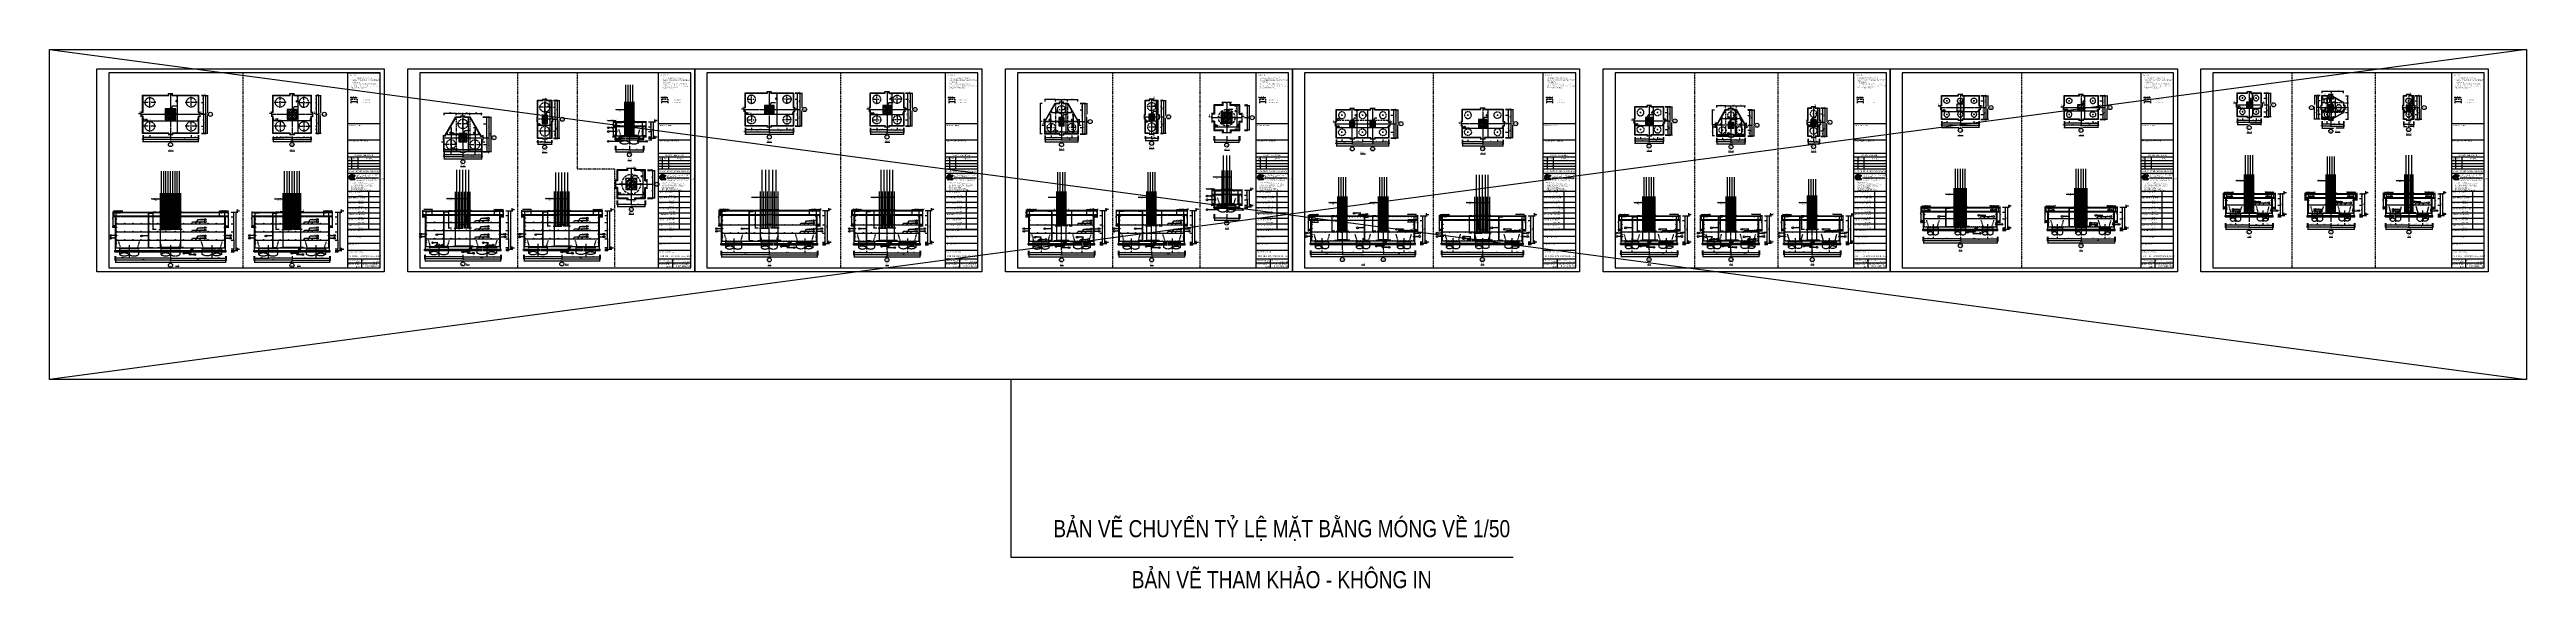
# Model space of a CAD drawing. Extents: x 71 to 2424299, y -14 to 1061502.
# Drawn here: x 1082950 to 1264360, y 463366 to 502800 of the extents above; entities that cross this region are included whole.
import ezdxf
from ezdxf.enums import TextEntityAlignment as Align

# ---------------------------------------------------------------- set-up
doc = ezdxf.new("R2010")
doc.units = 0
doc.header["$LTSCALE"] = 1000
doc.header["$MEASUREMENT"] = 0
doc.header["$PDMODE"] = 3
doc.linetypes.add('CENTER2', pattern=[1.125, 0.75, -0.125, 0.125, -0.125])
doc.linetypes.add('HIDDEN', pattern=[0.375, 0.25, -0.125])
doc.layers.get('0').update_dxf_attribs({"linetype": 'CONTINUOUS'})
doc.layers.get('Defpoints').update_dxf_attribs({"linetype": 'CONTINUOUS'})
for name, color, linetype in [('CDC -TEXT KHUNG', 7, 'CONTINUOUS'), ('CDC-KHUNGTEN', 7, 'CONTINUOUS'), ('CDC.01.AXIS', 160, 'CENTER2'), ('CDC.02.DIM', 1, 'CONTINUOUS'), ('CDC.03.BORDER', 3, 'CONTINUOUS'), ('CDC.04.HIDDEN', 8, 'HIDDEN'), ('CDC.05.STEEL', 4, 'CONTINUOUS'), ('CDC.06.TEXT', 2, 'CONTINUOUS'), ('CDC.08.TEXTBEAM', 2, 'CONTINUOUS'), ('CDC.09.COLUMN', 4, 'CONTINUOUS'), ('CDC.10.HATCH', 9, 'CONTINUOUS'), ('CDC.11.NOTE', 8, 'CONTINUOUS'), ('CDC.12.PILE', 7, 'CONTINUOUS'), ('CDC.14.STEELNUM', 9, 'CONTINUOUS'), ('KCS_CHI', 1, 'CONTINUOUS')]:
    doc.layers.add(name, color=color, linetype=linetype)
doc.styles.add('ARIAL', font='arial.ttf', dxfattribs={"width": 0.8})
doc.styles.add('KT CDC', font='arial.ttf', dxfattribs={"width": 0.85, "height": 200})
doc.styles.add('ROMANS', font='arial.ttf', dxfattribs={"width": 0.55})
doc.dimstyles.new('25', dxfattribs={"dimscale": 25, "dimtxt": 2.5, "dimasz": 1, "dimexe": 1, "dimexo": 0, "dimgap": 1, "dimtad": 1, "dimdec": 0, "dimdsep": 46, "dimtxsty": 'ARIAL', "dimblk": 'ARCHTICK', "dimcen": 1, "dimdle": 1, "dimclrd": 256, "dimclre": 256, "dimclrt": 2, "dimadec": 0, "dimazin": 0, "dimtfac": 0.00072, "dimtdec": 0, "dimtix": 1, "dimtmove": 2, "dimatfit": 3, "dimldrblk": 'ARCHTICK', "dimfxl": 1, "dimtolj": 1, "dimarcsym": 0})
doc.dimstyles.new('50', dxfattribs={"dimscale": 25, "dimtxt": 2.5, "dimasz": 1, "dimexe": 1.2, "dimexo": 0, "dimgap": 1, "dimtad": 1, "dimdec": 0, "dimlfac": 2, "dimdsep": 46, "dimtxsty": 'ARIAL', "dimblk": 'ARCHTICK', "dimcen": 1, "dimdle": 1.2, "dimclrd": 1, "dimclre": 1, "dimclrt": 2, "dimadec": 0, "dimazin": 0, "dimtfac": 0.00072, "dimtdec": 0, "dimtix": 1, "dimtmove": 2, "dimatfit": 3, "dimfxl": 1, "dimtolj": 1, "dimarcsym": 0})
pattern_1 = [(50, (-14836.92, -20743.32), (179.315046, -15.688034), [18.75, -206.25]), (355, (-14836.92, -20743.32), (-34.687833, 188.048033), [15, -165]), (100.4514, (-14821.97, -20744.63), (144.627345, 172.359886), [15.935047, -175.285528]), (46.1842, (-14836.92, -20693.32), (266.810262, -41.379754), [28.125, -309.375]), (96.6356, (-14814.68, -20696.77), (233.665676, 243.52947), [23.90257, -262.92825]), (351.1842, (-14836.92, -20693.32), (233.665486, 243.52965), [22.5, -247.5]), (21, (-14811.92, -20705.82), (149.226763, -100.654723), [18.75, -206.25]), (326, (-14811.92, -20705.82), (60.828833, 181.28751), [15, -165]), (71.4514, (-14799.48, -20714.2), (210.055657, 80.632624), [15.935047, -175.285528]), (37.5, (-14836.92, -20743.32), (3.0399638, 83.2234635), [0, -163, 0, -167.5, 0, -165.625]), (7.5, (-14836.92, -20743.32), (65.7673844, 98.602928), [0, -95.5, 0, -159.25, 0, -63.125]), (327.5, (-14892.67, -20743.32), (133.455609, -5.638718), [0, -62.5, 0, -195, 0, -258.75]), (317.5, (-14917.67, -20743.32), (145.796542, 25.026246), [0, -81.25, 0, -129.5, 0, -183.75])]
pattern_2 = [(50, (4542.79, -20743.32), (179.315046, -15.688034), [18.75, -206.25]), (355, (4542.8, -20743.32), (-34.687833, 188.048033), [15, -165]), (100.4514, (4557.73, -20744.63), (144.627345, 172.359886), [15.935047, -175.285528]), (46.1842, (4542.8, -20693.32), (266.810262, -41.379754), [28.125, -309.375]), (96.6356, (4565.03, -20696.77), (233.665676, 243.52947), [23.90257, -262.92825]), (351.1842, (4542.8, -20693.32), (233.665486, 243.52965), [22.5, -247.5]), (21, (4567.79, -20705.82), (149.226763, -100.654723), [18.75, -206.25]), (326, (4567.8, -20705.82), (60.828833, 181.28751), [15, -165]), (71.4514, (4580.23, -20714.2), (210.055657, 80.632624), [15.935047, -175.285528]), (37.5, (4542.79, -20743.32), (3.0399638, 83.2234635), [0, -163, 0, -167.5, 0, -165.625]), (7.5, (4542.79, -20743.32), (65.7673844, 98.602928), [0, -95.5, 0, -159.25, 0, -63.125]), (327.5, (4487.04, -20743.32), (133.455609, -5.638718), [0, -62.5, 0, -195, 0, -258.75]), (317.5, (4462.04, -20743.32), (145.796542, 25.026246), [0, -81.25, 0, -129.5, 0, -183.75])]
pattern_3 = [(50, (44001.91, -23329.39), (179.315046, -15.688034), [18.75, -206.25]), (355, (44001.9, -23329.39), (-34.687833, 188.048033), [15, -165]), (100.4514, (44016.85, -23330.7), (144.627345, 172.359886), [15.935047, -175.285528]), (46.1842, (44001.9, -23279.39), (266.810262, -41.379754), [28.125, -309.375]), (96.6356, (44024.14, -23282.83), (233.665676, 243.52947), [23.90257, -262.92825]), (351.1842, (44001.9, -23279.4), (233.665486, 243.52965), [22.5, -247.5]), (21, (44026.91, -23291.89), (149.226763, -100.654723), [18.75, -206.25]), (326, (44026.9, -23291.89), (60.828833, 181.28751), [15, -165]), (71.4514, (44039.34, -23300.27), (210.055657, 80.632624), [15.935047, -175.285528]), (37.5, (44001.91, -23329.387), (3.0399638, 83.2234635), [0, -163, 0, -167.5, 0, -165.625]), (7.5, (44001.91, -23329.39), (65.7673844, 98.602928), [0, -95.5, 0, -159.25, 0, -63.125]), (327.5, (43946.16, -23329.387), (133.455609, -5.638718), [0, -62.5, 0, -195, 0, -258.75]), (317.5, (43921.16, -23329.39), (145.796542, 25.026246), [0, -81.25, 0, -129.5, 0, -183.75])]
pattern_4 = [(50, (87560.73, -7164.95), (179.315046, -15.688034), [18.75, -206.25]), (355, (87560.73, -7164.95), (-34.687833, 188.048033), [15, -165]), (100.4514, (87575.67, -7166.26), (144.627345, 172.359886), [15.935047, -175.285528]), (46.1842, (87560.73, -7114.95), (266.810262, -41.379754), [28.125, -309.375]), (96.6356, (87582.96, -7118.4), (233.665676, 243.52947), [23.90257, -262.92825]), (351.1842, (87560.73, -7114.95), (233.665486, 243.52965), [22.5, -247.5]), (21, (87585.73, -7127.45), (149.226763, -100.654723), [18.75, -206.25]), (326, (87585.73, -7127.45), (60.828833, 181.28751), [15, -165]), (71.4514, (87598.17, -7135.84), (210.055657, 80.632624), [15.935047, -175.285528]), (37.5, (87560.73, -7164.95), (3.0399638, 83.2234635), [0, -163, 0, -167.5, 0, -165.625]), (7.5, (87560.73, -7164.95), (65.7673844, 98.602928), [0, -95.5, 0, -159.25, 0, -63.125]), (327.5, (87504.98, -7164.95), (133.455609, -5.638718), [0, -62.5, 0, -195, 0, -258.75]), (317.5, (87479.98, -7164.95), (145.796542, 25.026246), [0, -81.25, 0, -129.5, 0, -183.75])]
pattern_5 = [(50, (134239.84, 11357.91), (179.315046, -15.688034), [18.75, -206.25]), (355, (134239.84, 11357.91), (-34.687833, 188.048033), [15, -165]), (100.4514, (134254.79, 11356.6), (144.627345, 172.359886), [15.935047, -175.285528]), (46.1842, (134239.84, 11407.91), (266.810262, -41.379754), [28.125, -309.375]), (96.6356, (134262.08, 11404.46), (233.665676, 243.52947), [23.90257, -262.92825]), (351.1842, (134239.84, 11407.9), (233.665486, 243.52965), [22.5, -247.5]), (21, (134264.84, 11395.41), (149.226763, -100.654723), [18.75, -206.25]), (326, (134264.84, 11395.41), (60.828833, 181.28751), [15, -165]), (71.4514, (134277.28, 11387.03), (210.055657, 80.632624), [15.935047, -175.285528]), (37.5, (134239.844, 11357.91), (3.039964, 83.2234635), [0, -163, 0, -167.5, 0, -165.625]), (7.5, (134239.84, 11357.91), (65.7673844, 98.602928), [0, -95.5, 0, -159.25, 0, -63.125]), (327.5, (134184.094, 11357.91), (133.455609, -5.638718), [0, -62.5, 0, -195, 0, -258.75]), (317.5, (134159.09, 11357.91), (145.796542, 25.026246), [0, -81.25, 0, -129.5, 0, -183.75])]
pattern_6 = [(50, (0, -17150), (215.178055, -18.82564), [22.5, -247.5]), (355, (0, -17150), (-41.6254, 225.65764), [18, -198]), (100.4514, (17.93, -17151.57), (173.552815, 206.831863), [19.122057, -210.342634]), (46.1842, (0, -17090), (320.172315, -49.655704), [33.75, -371.25]), (96.6356, (26.68, -17094.14), (280.39881, 292.23536), [28.68309, -315.5139]), (351.1842, (0, -17090), (280.39858, 292.23558), [27, -297]), (21, (30, -17105), (179.072116, -120.785667), [22.5, -247.5]), (326, (30, -17105), (72.9946, 217.545014), [18, -198]), (71.4514, (44.92, -17115.07), (252.06679, 96.75915), [19.122057, -210.342634]), (37.5, (0, -17150), (3.6479566, 99.868156), [0, -195.6, 0, -201, 0, -198.75]), (7.5, (0, -17150), (78.920861, 118.323514), [0, -114.6, 0, -191.1, 0, -75.75]), (327.5, (-66.9, -17150), (160.146731, -6.7664615), [0, -75, 0, -234, 0, -310.5]), (317.5, (-96.9, -17150), (174.955851, 30.031495), [0, -97.5, 0, -155.4, 0, -220.5]), (45, (0, -17150), (-90.156115, 90.156115), []), (45, (0, -17113.25), (-90.156115, 90.156115), [])]
pattern_7 = [(50, (0, -18990), (215.178055, -18.82564), [22.5, -247.5]), (355, (0, -18990), (-41.6254, 225.65764), [18, -198]), (100.4514, (17.93, -18991.57), (173.552815, 206.831863), [19.122057, -210.342634]), (46.1842, (0, -18930), (320.172315, -49.655704), [33.75, -371.25]), (96.6356, (26.68, -18934.14), (280.39881, 292.23536), [28.68309, -315.5139]), (351.1842, (0, -18930), (280.39858, 292.23558), [27, -297]), (21, (30, -18945), (179.072116, -120.785667), [22.5, -247.5]), (326, (30, -18945), (72.9946, 217.545014), [18, -198]), (71.4514, (44.92, -18955.07), (252.06679, 96.75915), [19.122057, -210.342634]), (37.5, (0, -18990), (3.6479566, 99.868156), [0, -195.6, 0, -201, 0, -198.75]), (7.5, (0, -18990), (78.920861, 118.3235136), [0, -114.6, 0, -191.1, 0, -75.75]), (327.5, (-66.9, -18990), (160.146731, -6.7664615), [0, -75, 0, -234, 0, -310.5]), (317.5, (-96.9, -18990), (174.955851, 30.031495), [0, -97.5, 0, -155.4, 0, -220.5]), (45, (0, -18990), (-90.156115, 90.156115), []), (45, (0, -18953.25), (-90.156115, 90.156115), [])]

# ---------------------------------------------------------------- blocks, each defined once
blk = doc.blocks.new('_ArchTick')
at = {"color": 0, "linetype": 'ByBlock', "const_width": 0.15}
blk.add_lwpolyline([(-0.5, -0.5), (0.5, 0.5)], dxfattribs=at)
blk = doc.blocks.new('*D1890')
at = {"layer": 'CDC.02.DIM', "color": 1, "lineweight": -2, "transparency": 16777216}
for p, q in [((1143087, 497070, 0), (1143087, 496735, 0)), ((1144287, 497070, 0), (1144287, 496735, 0)), ((1144317, 496765, 0), (1143057, 496765, 0))]:
    blk.add_line(p, q, dxfattribs=at)
at = {"layer": 'Defpoints', "color": 0, "transparency": 16777216}
for p in [(1143087, 497070, 0), (1144287, 497070, 0), (1143087, 496765, 0)]:
    blk.add_point(p, dxfattribs=at)
at = {"layer": 'CDC.02.DIM', "color": 1, "lineweight": -2, "transparency": 16777216, "xscale": 25, "yscale": 25, "zscale": 25, "rotation": 180}
blk.add_blockref('_ArchTick', (1143087, 496765, 0), dxfattribs=at)
at = {"layer": 'CDC.02.DIM', "color": 1, "lineweight": -2, "transparency": 16777216, "xscale": 25, "yscale": 25, "zscale": 25}
blk.add_blockref('_ArchTick', (1144287, 496765, 0), dxfattribs=at)
at = {"layer": 'CDC.02.DIM', "color": 2, "transparency": 16777216, "insert": (1143687, 496822, 0), "char_height": 62.5, "attachment_point": 5, "style": 'ARIAL'}
blk.add_mtext('\\A1;2400', dxfattribs=at)
blk = doc.blocks.new('*D1891')
at = {"layer": 'CDC.02.DIM', "color": 1, "lineweight": -2, "transparency": 16777216}
for p, q in [((1143062, 497070, 0), (1143062, 496735, 0)), ((1143087, 497070, 0), (1143087, 496735, 0)), ((1143062, 496765, 0), (1143037, 496765, 0)), ((1143087, 496765, 0), (1143062, 496765, 0)), ((1143087, 496765, 0), (1143112, 496765, 0))]:
    blk.add_line(p, q, dxfattribs=at)
at = {"layer": 'Defpoints', "color": 0, "transparency": 16777216}
for p in [(1143062, 497070, 0), (1143087, 497070, 0), (1143062, 496765, 0)]:
    blk.add_point(p, dxfattribs=at)
at = {"layer": 'CDC.02.DIM', "color": 1, "lineweight": -2, "transparency": 16777216, "xscale": 25, "yscale": 25, "zscale": 25}
blk.add_blockref('_ArchTick', (1143062, 496765, 0), dxfattribs=at)
at = {"layer": 'CDC.02.DIM', "color": 1, "lineweight": -2, "transparency": 16777216, "xscale": 25, "yscale": 25, "zscale": 25, "rotation": 180}
blk.add_blockref('_ArchTick', (1143087, 496765, 0), dxfattribs=at)
at = {"layer": 'CDC.02.DIM', "color": 2, "transparency": 16777216, "insert": (1143010, 496794, 0), "char_height": 62.5, "attachment_point": 5, "style": 'ARIAL'}
blk.add_mtext('\\A1;50', dxfattribs=at)
blk = doc.blocks.new('*D1892')
at = {"layer": 'CDC.02.DIM', "color": 1, "lineweight": -2, "transparency": 16777216}
for p, q in [((1144287, 497070, 0), (1144287, 496735, 0)), ((1145487, 497070, 0), (1145487, 496735, 0)), ((1144257, 496765, 0), (1145517, 496765, 0))]:
    blk.add_line(p, q, dxfattribs=at)
at = {"layer": 'Defpoints', "color": 0, "transparency": 16777216}
for p in [(1144287, 497070, 0), (1145487, 497070, 0), (1145487, 496765, 0)]:
    blk.add_point(p, dxfattribs=at)
at = {"layer": 'CDC.02.DIM', "color": 1, "lineweight": -2, "transparency": 16777216, "xscale": 25, "yscale": 25, "zscale": 25, "rotation": 180}
blk.add_blockref('_ArchTick', (1144287, 496765, 0), dxfattribs=at)
at = {"layer": 'CDC.02.DIM', "color": 1, "lineweight": -2, "transparency": 16777216, "xscale": 25, "yscale": 25, "zscale": 25}
blk.add_blockref('_ArchTick', (1145487, 496765, 0), dxfattribs=at)
at = {"layer": 'CDC.02.DIM', "color": 2, "transparency": 16777216, "insert": (1144887, 496822, 0), "char_height": 62.5, "attachment_point": 5, "style": 'ARIAL'}
blk.add_mtext('\\A1;2400', dxfattribs=at)
blk = doc.blocks.new('*D1893')
at = {"layer": 'CDC.02.DIM', "color": 1, "lineweight": -2, "transparency": 16777216}
for p, q in [((1145487, 497070, 0), (1145487, 496735, 0)), ((1145512, 497070, 0), (1145512, 496735, 0)), ((1145487, 496765, 0), (1145462, 496765, 0)), ((1145487, 496765, 0), (1145512, 496765, 0)), ((1145512, 496765, 0), (1145537, 496765, 0))]:
    blk.add_line(p, q, dxfattribs=at)
at = {"layer": 'Defpoints', "color": 0, "transparency": 16777216}
for p in [(1145487, 497070, 0), (1145512, 497070, 0), (1145512, 496765, 0)]:
    blk.add_point(p, dxfattribs=at)
at = {"layer": 'CDC.02.DIM', "color": 1, "lineweight": -2, "transparency": 16777216, "xscale": 25, "yscale": 25, "zscale": 25}
blk.add_blockref('_ArchTick', (1145487, 496765, 0), dxfattribs=at)
at = {"layer": 'CDC.02.DIM', "color": 1, "lineweight": -2, "transparency": 16777216, "xscale": 25, "yscale": 25, "zscale": 25, "rotation": 180}
blk.add_blockref('_ArchTick', (1145512, 496765, 0), dxfattribs=at)
at = {"layer": 'CDC.02.DIM', "color": 2, "transparency": 16777216, "insert": (1145560, 496810, 0), "char_height": 62.5, "attachment_point": 5, "style": 'ARIAL'}
blk.add_mtext('\\A1;50', dxfattribs=at)
blk = doc.blocks.new('*D1894')
at = {"layer": 'CDC.02.DIM', "color": 1, "lineweight": -2, "transparency": 16777216}
for p, q in [((1143087, 497070, 0), (1143087, 496585, 0)), ((1145487, 497070, 0), (1145487, 496585, 0)), ((1143057, 496615, 0), (1145517, 496615, 0))]:
    blk.add_line(p, q, dxfattribs=at)
at = {"layer": 'Defpoints', "color": 0, "transparency": 16777216}
for p in [(1143087, 497070, 0), (1145487, 497070, 0), (1145487, 496615, 0)]:
    blk.add_point(p, dxfattribs=at)
at = {"layer": 'CDC.02.DIM', "color": 1, "lineweight": -2, "transparency": 16777216, "xscale": 25, "yscale": 25, "zscale": 25, "rotation": 180}
blk.add_blockref('_ArchTick', (1143087, 496615, 0), dxfattribs=at)
at = {"layer": 'CDC.02.DIM', "color": 1, "lineweight": -2, "transparency": 16777216, "xscale": 25, "yscale": 25, "zscale": 25}
blk.add_blockref('_ArchTick', (1145487, 496615, 0), dxfattribs=at)
at = {"layer": 'CDC.02.DIM', "color": 2, "transparency": 16777216, "insert": (1144287, 496672, 0), "char_height": 62.5, "attachment_point": 5, "style": 'ARIAL'}
blk.add_mtext('\\A1;4800', dxfattribs=at)
blk = doc.blocks.new('*D1895')
at = {"layer": 'CDC.02.DIM', "color": 1, "lineweight": -2, "transparency": 16777216}
for p, q in [((1143537, 497070), (1143537, 496885)), ((1144287, 497070), (1144287, 496885)), ((1144317, 496915), (1143507, 496915))]:
    blk.add_line(p, q, dxfattribs=at)
at = {"layer": 'Defpoints', "color": 0, "transparency": 16777216}
for p in [(1143537, 497070), (1144287, 497070), (1143537, 496915)]:
    blk.add_point(p, dxfattribs=at)
at = {"layer": 'CDC.02.DIM', "color": 1, "lineweight": -2, "transparency": 16777216, "xscale": 25, "yscale": 25, "zscale": 25, "rotation": 180}
blk.add_blockref('_ArchTick', (1143537, 496915), dxfattribs=at)
at = {"layer": 'CDC.02.DIM', "color": 1, "lineweight": -2, "transparency": 16777216, "xscale": 25, "yscale": 25, "zscale": 25}
blk.add_blockref('_ArchTick', (1144287, 496915), dxfattribs=at)
at = {"layer": 'CDC.02.DIM', "color": 2, "transparency": 16777216, "insert": (1143912, 496972), "char_height": 62.5, "attachment_point": 5, "style": 'ARIAL'}
blk.add_mtext('\\A1;1500', dxfattribs=at)
blk = doc.blocks.new('*D1896')
at = {"layer": 'CDC.02.DIM', "color": 1, "lineweight": -2, "transparency": 16777216}
for p, q in [((1144287, 497070), (1144287, 496885)), ((1145037, 497070), (1145037, 496885)), ((1144257, 496915), (1145067, 496915))]:
    blk.add_line(p, q, dxfattribs=at)
at = {"layer": 'Defpoints', "color": 0, "transparency": 16777216}
for p in [(1144287, 497070), (1145037, 497070), (1145037, 496915)]:
    blk.add_point(p, dxfattribs=at)
at = {"layer": 'CDC.02.DIM', "color": 1, "lineweight": -2, "transparency": 16777216, "xscale": 25, "yscale": 25, "zscale": 25, "rotation": 180}
blk.add_blockref('_ArchTick', (1144287, 496915), dxfattribs=at)
at = {"layer": 'CDC.02.DIM', "color": 1, "lineweight": -2, "transparency": 16777216, "xscale": 25, "yscale": 25, "zscale": 25}
blk.add_blockref('_ArchTick', (1145037, 496915), dxfattribs=at)
at = {"layer": 'CDC.02.DIM', "color": 2, "transparency": 16777216, "insert": (1144662, 496972), "char_height": 62.5, "attachment_point": 5, "style": 'ARIAL'}
blk.add_mtext('\\A1;1500', dxfattribs=at)
blk = doc.blocks.new('*D1897')
at = {"layer": 'CDC.02.DIM', "color": 1, "lineweight": -2, "transparency": 16777216}
for p, q in [((1145650, 499613), (1146003, 499613)), ((1145973, 499643), (1145973, 498383)), ((1145650, 498413), (1146003, 498413))]:
    blk.add_line(p, q, dxfattribs=at)
at = {"layer": 'Defpoints', "color": 0, "transparency": 16777216}
for p in [(1145650, 499613), (1145650, 498413), (1145973, 498413)]:
    blk.add_point(p, dxfattribs=at)
at = {"layer": 'CDC.02.DIM', "color": 1, "lineweight": -2, "transparency": 16777216, "xscale": 25, "yscale": 25, "zscale": 25}
for p, rotation in [((1145973, 499613), 90), ((1145973, 498413), 270)]:
    blk.add_blockref('_ArchTick', p, dxfattribs=dict(at, rotation=rotation))
at = {"layer": 'CDC.02.DIM', "color": 2, "transparency": 16777216, "insert": (1145916, 499013), "char_height": 62.5, "attachment_point": 5, "rotation": 90, "style": 'ARIAL'}
blk.add_mtext('\\A1;2400', dxfattribs=at)
blk = doc.blocks.new('*D1898')
at = {"layer": 'CDC.02.DIM', "color": 1, "lineweight": -2, "transparency": 16777216}
for p, q in [((1145650, 498413), (1146003, 498413)), ((1145650, 497213), (1146003, 497213)), ((1145973, 498443), (1145973, 497183))]:
    blk.add_line(p, q, dxfattribs=at)
at = {"layer": 'Defpoints', "color": 0, "transparency": 16777216}
for p in [(1145650, 498413), (1145650, 497213), (1145973, 497213)]:
    blk.add_point(p, dxfattribs=at)
at = {"layer": 'CDC.02.DIM', "color": 1, "lineweight": -2, "transparency": 16777216, "xscale": 25, "yscale": 25, "zscale": 25}
for p, rotation in [((1145973, 498413), 90), ((1145973, 497213), 270)]:
    blk.add_blockref('_ArchTick', p, dxfattribs=dict(at, rotation=rotation))
at = {"layer": 'CDC.02.DIM', "color": 2, "transparency": 16777216, "insert": (1145916, 497813), "char_height": 62.5, "attachment_point": 5, "rotation": 90, "style": 'ARIAL'}
blk.add_mtext('\\A1;2400', dxfattribs=at)
blk = doc.blocks.new('*D1899')
at = {"layer": 'CDC.02.DIM', "color": 1, "lineweight": -2, "transparency": 16777216}
for p, q in [((1145650, 499613), (1146157, 499613)), ((1146127, 499643), (1146127, 498514)), ((1145650, 497213), (1146157, 497213)), ((1146127, 497183), (1146127, 498313))]:
    blk.add_line(p, q, dxfattribs=at)
at = {"layer": 'Defpoints', "color": 0, "transparency": 16777216}
for p in [(1145650, 499613), (1145650, 497213), (1146127, 497213)]:
    blk.add_point(p, dxfattribs=at)
at = {"layer": 'CDC.02.DIM', "color": 1, "lineweight": -2, "transparency": 16777216, "xscale": 25, "yscale": 25, "zscale": 25}
for p, rotation in [((1146127, 499613), 90), ((1146127, 497213), 270)]:
    blk.add_blockref('_ArchTick', p, dxfattribs=dict(at, rotation=rotation))
at = {"layer": 'CDC.02.DIM', "color": 2, "transparency": 16777216, "insert": (1146098, 498413), "char_height": 62.5, "attachment_point": 5, "rotation": 90, "style": 'ARIAL'}
blk.add_mtext('\\A1;4800', dxfattribs=at)
blk = doc.blocks.new('*D1900')
at = {"layer": 'CDC.02.DIM', "color": 1, "lineweight": -2, "transparency": 16777216}
for p, q in [((1145650, 499638), (1146003, 499638)), ((1145650, 499613), (1146003, 499613)), ((1145973, 499638), (1145973, 499663)), ((1145973, 499613), (1145973, 499638)), ((1145973, 499613), (1145973, 499588))]:
    blk.add_line(p, q, dxfattribs=at)
at = {"layer": 'Defpoints', "color": 0, "transparency": 16777216}
for p in [(1145650, 499638), (1145650, 499613), (1145973, 499638)]:
    blk.add_point(p, dxfattribs=at)
at = {"layer": 'CDC.02.DIM', "color": 1, "lineweight": -2, "transparency": 16777216, "xscale": 25, "yscale": 25, "zscale": 25}
for p, rotation in [((1145973, 499638), 270), ((1145973, 499613), 90)]:
    blk.add_blockref('_ArchTick', p, dxfattribs=dict(at, rotation=rotation))
at = {"layer": 'CDC.02.DIM', "color": 2, "transparency": 16777216, "insert": (1145945, 499690), "char_height": 62.5, "attachment_point": 5, "rotation": 90, "style": 'ARIAL'}
blk.add_mtext('\\A1;50', dxfattribs=at)
blk = doc.blocks.new('*D1901')
at = {"layer": 'CDC.02.DIM', "color": 1, "lineweight": -2, "transparency": 16777216}
for p, q in [((1145650, 497213), (1145952, 497213)), ((1145650, 497188), (1145952, 497188)), ((1145922, 497213), (1145922, 497238)), ((1145922, 497213), (1145922, 497188)), ((1145922, 497188), (1145922, 497163))]:
    blk.add_line(p, q, dxfattribs=at)
at = {"layer": 'Defpoints', "color": 0, "transparency": 16777216}
for p in [(1145650, 497213), (1145650, 497188), (1145922, 497188)]:
    blk.add_point(p, dxfattribs=at)
at = {"layer": 'CDC.02.DIM', "color": 1, "lineweight": -2, "transparency": 16777216, "xscale": 25, "yscale": 25, "zscale": 25}
for p, rotation in [((1145922, 497213), 270), ((1145922, 497188), 90)]:
    blk.add_blockref('_ArchTick', p, dxfattribs=dict(at, rotation=rotation))
at = {"layer": 'CDC.02.DIM', "color": 2, "transparency": 16777216, "insert": (1145893, 497130), "char_height": 62.5, "attachment_point": 5, "rotation": 90, "style": 'ARIAL'}
blk.add_mtext('\\A1;50', dxfattribs=at)
blk = doc.blocks.new('*D1902')
at = {"layer": 'CDC.02.DIM', "color": 1, "lineweight": -2, "transparency": 16777216}
for p, q in [((1145650, 499163), (1145849, 499163)), ((1145819, 498383), (1145819, 499193)), ((1145650, 498413), (1145849, 498413))]:
    blk.add_line(p, q, dxfattribs=at)
at = {"layer": 'Defpoints', "color": 0, "transparency": 16777216}
for p in [(1145650, 499163), (1145819, 499163), (1145650, 498413)]:
    blk.add_point(p, dxfattribs=at)
at = {"layer": 'CDC.02.DIM', "color": 1, "lineweight": -2, "transparency": 16777216, "xscale": 25, "yscale": 25, "zscale": 25}
for p, rotation in [((1145819, 499163), 90), ((1145819, 498413), 270)]:
    blk.add_blockref('_ArchTick', p, dxfattribs=dict(at, rotation=rotation))
at = {"layer": 'CDC.02.DIM', "color": 2, "transparency": 16777216, "insert": (1145762, 498788), "char_height": 62.5, "attachment_point": 5, "rotation": 90, "style": 'ARIAL'}
blk.add_mtext('\\A1;1500', dxfattribs=at)
blk = doc.blocks.new('*D1903')
at = {"layer": 'CDC.02.DIM', "color": 1, "lineweight": -2, "transparency": 16777216}
for p, q in [((1145650, 498413), (1145849, 498413)), ((1145650, 497663), (1145849, 497663)), ((1145819, 498443), (1145819, 497633))]:
    blk.add_line(p, q, dxfattribs=at)
at = {"layer": 'Defpoints', "color": 0, "transparency": 16777216}
for p in [(1145650, 498413), (1145650, 497663), (1145819, 497663)]:
    blk.add_point(p, dxfattribs=at)
at = {"layer": 'CDC.02.DIM', "color": 1, "lineweight": -2, "transparency": 16777216, "xscale": 25, "yscale": 25, "zscale": 25}
for p, rotation in [((1145819, 498413), 90), ((1145819, 497663), 270)]:
    blk.add_blockref('_ArchTick', p, dxfattribs=dict(at, rotation=rotation))
at = {"layer": 'CDC.02.DIM', "color": 2, "transparency": 16777216, "insert": (1145762, 498038), "char_height": 62.5, "attachment_point": 5, "rotation": 90, "style": 'ARIAL'}
blk.add_mtext('\\A1;1500', dxfattribs=at)
blk = doc.blocks.new('*D1803')
at = {"layer": 'CDC.02.DIM', "lineweight": -2, "transparency": 16777216}
for p, q in [((1141887, 488073), (1141887, 487753)), ((1144287, 488073), (1144287, 487753)), ((1144312, 487778), (1141862, 487778))]:
    blk.add_line(p, q, dxfattribs=at)
at = {"layer": 'Defpoints', "color": 0, "transparency": 16777216}
for p in [(1141887, 488073), (1144287, 488073), (1141887, 487778)]:
    blk.add_point(p, dxfattribs=at)
at = {"layer": 'CDC.02.DIM', "lineweight": -2, "transparency": 16777216, "xscale": 25, "yscale": 25, "zscale": 25, "rotation": 180}
blk.add_blockref('_ArchTick', (1141887, 487778), dxfattribs=at)
at = {"layer": 'CDC.02.DIM', "lineweight": -2, "transparency": 16777216, "xscale": 25, "yscale": 25, "zscale": 25}
blk.add_blockref('_ArchTick', (1144287, 487778), dxfattribs=at)
at = {"layer": 'CDC.02.DIM', "color": 2, "transparency": 16777216, "insert": (1143087, 487835), "char_height": 62.5, "attachment_point": 5, "style": 'ARIAL'}
blk.add_mtext('\\A1;2400', dxfattribs=at)
blk = doc.blocks.new('*D1804')
at = {"layer": 'CDC.02.DIM', "lineweight": -2, "transparency": 16777216}
for p, q in [((1141837, 488073), (1141837, 487753)), ((1141887, 488073), (1141887, 487753)), ((1141837, 487778), (1141812, 487778)), ((1141887, 487778), (1141837, 487778)), ((1141887, 487778), (1141912, 487778))]:
    blk.add_line(p, q, dxfattribs=at)
at = {"layer": 'Defpoints', "color": 0, "transparency": 16777216}
for p in [(1141837, 488073), (1141887, 488073), (1141837, 487778)]:
    blk.add_point(p, dxfattribs=at)
at = {"layer": 'CDC.02.DIM', "lineweight": -2, "transparency": 16777216, "xscale": 25, "yscale": 25, "zscale": 25}
blk.add_blockref('_ArchTick', (1141837, 487778), dxfattribs=at)
at = {"layer": 'CDC.02.DIM', "lineweight": -2, "transparency": 16777216, "xscale": 25, "yscale": 25, "zscale": 25, "rotation": 180}
blk.add_blockref('_ArchTick', (1141887, 487778), dxfattribs=at)
at = {"layer": 'CDC.02.DIM', "color": 2, "transparency": 16777216, "insert": (1141835, 487835), "char_height": 62.5, "attachment_point": 5, "style": 'ARIAL'}
blk.add_mtext('\\A1;50', dxfattribs=at)
blk = doc.blocks.new('*D1805')
at = {"layer": 'CDC.02.DIM', "lineweight": -2, "transparency": 16777216}
for p, q in [((1144287, 488073), (1144287, 487753)), ((1146687, 488073), (1146687, 487753)), ((1144262, 487778), (1146712, 487778))]:
    blk.add_line(p, q, dxfattribs=at)
at = {"layer": 'Defpoints', "color": 0, "transparency": 16777216}
for p in [(1144287, 488073), (1146687, 488073), (1146687, 487778)]:
    blk.add_point(p, dxfattribs=at)
at = {"layer": 'CDC.02.DIM', "lineweight": -2, "transparency": 16777216, "xscale": 25, "yscale": 25, "zscale": 25, "rotation": 180}
blk.add_blockref('_ArchTick', (1144287, 487778), dxfattribs=at)
at = {"layer": 'CDC.02.DIM', "lineweight": -2, "transparency": 16777216, "xscale": 25, "yscale": 25, "zscale": 25}
blk.add_blockref('_ArchTick', (1146687, 487778), dxfattribs=at)
at = {"layer": 'CDC.02.DIM', "color": 2, "transparency": 16777216, "insert": (1145487, 487835), "char_height": 62.5, "attachment_point": 5, "style": 'ARIAL'}
blk.add_mtext('\\A1;2400', dxfattribs=at)
blk = doc.blocks.new('*D1806')
at = {"layer": 'CDC.02.DIM', "lineweight": -2, "transparency": 16777216}
for p, q in [((1146687, 488073), (1146687, 487753)), ((1146737, 488073), (1146737, 487753)), ((1146662, 487778), (1146762, 487778))]:
    blk.add_line(p, q, dxfattribs=at)
at = {"layer": 'Defpoints', "color": 0, "transparency": 16777216}
for p in [(1146687, 488073), (1146737, 488073), (1146737, 487778)]:
    blk.add_point(p, dxfattribs=at)
at = {"layer": 'CDC.02.DIM', "lineweight": -2, "transparency": 16777216, "xscale": 25, "yscale": 25, "zscale": 25, "rotation": 180}
blk.add_blockref('_ArchTick', (1146687, 487778), dxfattribs=at)
at = {"layer": 'CDC.02.DIM', "lineweight": -2, "transparency": 16777216, "xscale": 25, "yscale": 25, "zscale": 25}
blk.add_blockref('_ArchTick', (1146737, 487778), dxfattribs=at)
at = {"layer": 'CDC.02.DIM', "color": 2, "transparency": 16777216, "insert": (1146737, 487835), "char_height": 62.5, "attachment_point": 5, "style": 'ARIAL'}
blk.add_mtext('\\A1;50', dxfattribs=at)
blk = doc.blocks.new('*D1807')
at = {"layer": 'CDC.02.DIM', "lineweight": -2, "transparency": 16777216}
for p, q in [((1141887, 488073), (1141887, 487603)), ((1146687, 488073), (1146687, 487603)), ((1141862, 487628), (1146712, 487628))]:
    blk.add_line(p, q, dxfattribs=at)
at = {"layer": 'Defpoints', "color": 0, "transparency": 16777216}
for p in [(1141887, 488073), (1146687, 488073), (1146687, 487628)]:
    blk.add_point(p, dxfattribs=at)
at = {"layer": 'CDC.02.DIM', "lineweight": -2, "transparency": 16777216, "xscale": 25, "yscale": 25, "zscale": 25, "rotation": 180}
blk.add_blockref('_ArchTick', (1141887, 487628), dxfattribs=at)
at = {"layer": 'CDC.02.DIM', "lineweight": -2, "transparency": 16777216, "xscale": 25, "yscale": 25, "zscale": 25}
blk.add_blockref('_ArchTick', (1146687, 487628), dxfattribs=at)
at = {"layer": 'CDC.02.DIM', "color": 2, "transparency": 16777216, "insert": (1144287, 487685), "char_height": 62.5, "attachment_point": 5, "style": 'ARIAL'}
blk.add_mtext('\\A1;4800', dxfattribs=at)
blk = doc.blocks.new('*D1808')
at = {"layer": 'CDC.02.DIM', "lineweight": -2, "transparency": 16777216}
for p, q in [((1142787, 488073), (1142787, 487903)), ((1144287, 488073), (1144287, 487903)), ((1144312, 487928), (1142762, 487928))]:
    blk.add_line(p, q, dxfattribs=at)
at = {"layer": 'Defpoints', "color": 0, "transparency": 16777216}
for p in [(1142787, 488073), (1144287, 488073), (1142787, 487928)]:
    blk.add_point(p, dxfattribs=at)
at = {"layer": 'CDC.02.DIM', "lineweight": -2, "transparency": 16777216, "xscale": 25, "yscale": 25, "zscale": 25, "rotation": 180}
blk.add_blockref('_ArchTick', (1142787, 487928), dxfattribs=at)
at = {"layer": 'CDC.02.DIM', "lineweight": -2, "transparency": 16777216, "xscale": 25, "yscale": 25, "zscale": 25}
blk.add_blockref('_ArchTick', (1144287, 487928), dxfattribs=at)
at = {"layer": 'CDC.02.DIM', "color": 2, "transparency": 16777216, "insert": (1143537, 487985), "char_height": 62.5, "attachment_point": 5, "style": 'ARIAL'}
blk.add_mtext('\\A1;1500', dxfattribs=at)
blk = doc.blocks.new('*D1809')
at = {"layer": 'CDC.02.DIM', "lineweight": -2, "transparency": 16777216}
for p, q in [((1144287, 488073), (1144287, 487903)), ((1145787, 488073), (1145787, 487903)), ((1144262, 487928), (1145812, 487928))]:
    blk.add_line(p, q, dxfattribs=at)
at = {"layer": 'Defpoints', "color": 0, "transparency": 16777216}
for p in [(1144287, 488073), (1145787, 488073), (1145787, 487928)]:
    blk.add_point(p, dxfattribs=at)
at = {"layer": 'CDC.02.DIM', "lineweight": -2, "transparency": 16777216, "xscale": 25, "yscale": 25, "zscale": 25, "rotation": 180}
blk.add_blockref('_ArchTick', (1144287, 487928), dxfattribs=at)
at = {"layer": 'CDC.02.DIM', "lineweight": -2, "transparency": 16777216, "xscale": 25, "yscale": 25, "zscale": 25}
blk.add_blockref('_ArchTick', (1145787, 487928), dxfattribs=at)
at = {"layer": 'CDC.02.DIM', "color": 2, "transparency": 16777216, "insert": (1145037, 487985), "char_height": 62.5, "attachment_point": 5, "style": 'ARIAL'}
blk.add_mtext('\\A1;1500', dxfattribs=at)
blk = doc.blocks.new('*D1810')
at = {"layer": 'CDC.02.DIM', "lineweight": -2, "transparency": 16777216}
for p, q in [((1147087, 488613), (1147312, 488613)), ((1147087, 488513), (1147312, 488513)), ((1147287, 488638), (1147287, 488488))]:
    blk.add_line(p, q, dxfattribs=at)
at = {"layer": 'Defpoints', "color": 0, "transparency": 16777216}
for p in [(1147087, 488613), (1147087, 488513), (1147287, 488513)]:
    blk.add_point(p, dxfattribs=at)
at = {"layer": 'CDC.02.DIM', "lineweight": -2, "transparency": 16777216, "xscale": 25, "yscale": 25, "zscale": 25}
for p, rotation in [((1147287, 488613), 90), ((1147287, 488513), 270)]:
    blk.add_blockref('_ArchTick', p, dxfattribs=dict(at, rotation=rotation))
at = {"layer": 'CDC.02.DIM', "color": 2, "transparency": 16777216, "insert": (1147230, 488540), "char_height": 62.5, "attachment_point": 5, "rotation": 90, "style": 'ARIAL'}
blk.add_mtext('\\A1;100', dxfattribs=at)
blk = doc.blocks.new('*D1811')
at = {"layer": 'CDC.02.DIM', "lineweight": -2, "transparency": 16777216}
for p, q in [((1147087, 488713), (1147312, 488713)), ((1147087, 488613), (1147312, 488613)), ((1147287, 488588), (1147287, 488738))]:
    blk.add_line(p, q, dxfattribs=at)
at = {"layer": 'Defpoints', "color": 0, "transparency": 16777216}
for p in [(1147087, 488713), (1147087, 488613), (1147287, 488713)]:
    blk.add_point(p, dxfattribs=at)
at = {"layer": 'CDC.02.DIM', "lineweight": -2, "transparency": 16777216, "xscale": 25, "yscale": 25, "zscale": 25}
for p, rotation in [((1147287, 488713), 90), ((1147287, 488613), 270)]:
    blk.add_blockref('_ArchTick', p, dxfattribs=dict(at, rotation=rotation))
at = {"layer": 'CDC.02.DIM', "color": 2, "transparency": 16777216, "insert": (1147230, 488695), "char_height": 62.5, "attachment_point": 5, "rotation": 90, "style": 'ARIAL'}
blk.add_mtext('\\A1;100', dxfattribs=at)
blk = doc.blocks.new('*D1812')
at = {"layer": 'CDC.02.DIM', "lineweight": -2, "transparency": 16777216}
for p, q in [((1147087, 489363), (1147312, 489363)), ((1147087, 488713), (1147312, 488713)), ((1147287, 488688), (1147287, 489388))]:
    blk.add_line(p, q, dxfattribs=at)
at = {"layer": 'Defpoints', "color": 0, "transparency": 16777216}
for p in [(1147087, 489363), (1147087, 488713), (1147287, 489363)]:
    blk.add_point(p, dxfattribs=at)
at = {"layer": 'CDC.02.DIM', "lineweight": -2, "transparency": 16777216, "xscale": 25, "yscale": 25, "zscale": 25}
for p, rotation in [((1147287, 489363), 90), ((1147287, 488713), 270)]:
    blk.add_blockref('_ArchTick', p, dxfattribs=dict(at, rotation=rotation))
at = {"layer": 'CDC.02.DIM', "color": 2, "transparency": 16777216, "insert": (1147230, 489038), "char_height": 62.5, "attachment_point": 5, "rotation": 90, "style": 'ARIAL'}
blk.add_mtext('\\A1;650', dxfattribs=at)
blk = doc.blocks.new('*D1813')
at = {"layer": 'CDC.02.DIM', "lineweight": -2, "transparency": 16777216}
for p, q in [((1147087, 489963), (1147312, 489963)), ((1147287, 489338), (1147287, 489988)), ((1147087, 489363), (1147312, 489363))]:
    blk.add_line(p, q, dxfattribs=at)
at = {"layer": 'Defpoints', "color": 0, "transparency": 16777216}
for p in [(1147087, 489963), (1147287, 489963), (1147087, 489363)]:
    blk.add_point(p, dxfattribs=at)
at = {"layer": 'CDC.02.DIM', "lineweight": -2, "transparency": 16777216, "xscale": 25, "yscale": 25, "zscale": 25}
for p, rotation in [((1147287, 489963), 90), ((1147287, 489363), 270)]:
    blk.add_blockref('_ArchTick', p, dxfattribs=dict(at, rotation=rotation))
at = {"layer": 'CDC.02.DIM', "color": 2, "transparency": 16777216, "insert": (1147230, 489663), "char_height": 62.5, "attachment_point": 5, "rotation": 90, "style": 'ARIAL'}
blk.add_mtext('\\A1;600', dxfattribs=at)
blk = doc.blocks.new('*D1814')
at = {"layer": 'CDC.02.DIM', "lineweight": -2, "transparency": 16777216}
for p, q in [((1147087, 490663), (1147312, 490663)), ((1147087, 489963), (1147312, 489963)), ((1147287, 489938), (1147287, 490688))]:
    blk.add_line(p, q, dxfattribs=at)
at = {"layer": 'Defpoints', "color": 0, "transparency": 16777216}
for p in [(1147087, 490663), (1147087, 489963), (1147287, 490663)]:
    blk.add_point(p, dxfattribs=at)
at = {"layer": 'CDC.02.DIM', "lineweight": -2, "transparency": 16777216, "xscale": 25, "yscale": 25, "zscale": 25}
for p, rotation in [((1147287, 490663), 90), ((1147287, 489963), 270)]:
    blk.add_blockref('_ArchTick', p, dxfattribs=dict(at, rotation=rotation))
at = {"layer": 'CDC.02.DIM', "color": 2, "transparency": 16777216, "insert": (1147230, 490313), "char_height": 62.5, "attachment_point": 5, "rotation": 90, "style": 'ARIAL'}
blk.add_mtext('\\A1;700', dxfattribs=at)
blk = doc.blocks.new('*D1815')
at = {"layer": 'CDC.02.DIM', "lineweight": -2, "transparency": 16777216}
for p, q in [((1147087, 491013), (1147312, 491013)), ((1147087, 490663), (1147312, 490663)), ((1147287, 490638), (1147287, 491038))]:
    blk.add_line(p, q, dxfattribs=at)
at = {"layer": 'Defpoints', "color": 0, "transparency": 16777216}
for p in [(1147087, 491013), (1147087, 490663), (1147287, 491013)]:
    blk.add_point(p, dxfattribs=at)
at = {"layer": 'CDC.02.DIM', "lineweight": -2, "transparency": 16777216, "xscale": 25, "yscale": 25, "zscale": 25}
for p, rotation in [((1147287, 491013), 90), ((1147287, 490663), 270)]:
    blk.add_blockref('_ArchTick', p, dxfattribs=dict(at, rotation=rotation))
at = {"layer": 'CDC.02.DIM', "color": 2, "transparency": 16777216, "insert": (1147230, 490838), "char_height": 62.5, "attachment_point": 5, "rotation": 90, "style": 'ARIAL'}
blk.add_mtext('\\A1;350', dxfattribs=at)
blk = doc.blocks.new('*D1816')
at = {"layer": 'CDC.02.DIM', "lineweight": -2, "transparency": 16777216}
for p, q in [((1147087, 491013), (1147462, 491013)), ((1147437, 491038), (1147437, 488588)), ((1147087, 488613), (1147462, 488613))]:
    blk.add_line(p, q, dxfattribs=at)
at = {"layer": 'Defpoints', "color": 0, "transparency": 16777216}
for p in [(1147087, 491013), (1147087, 488613), (1147437, 488613)]:
    blk.add_point(p, dxfattribs=at)
at = {"layer": 'CDC.02.DIM', "lineweight": -2, "transparency": 16777216, "xscale": 25, "yscale": 25, "zscale": 25}
for p, rotation in [((1147437, 491013), 90), ((1147437, 488613), 270)]:
    blk.add_blockref('_ArchTick', p, dxfattribs=dict(at, rotation=rotation))
at = {"layer": 'CDC.02.DIM', "color": 2, "transparency": 16777216, "insert": (1147380, 489813), "char_height": 62.5, "attachment_point": 5, "rotation": 90, "style": 'ARIAL'}
blk.add_mtext('\\A1;2400', dxfattribs=at)
blk = doc.blocks.new('*D1817')
at = {"layer": 'CDC.02.DIM', "color": 1, "lineweight": -2, "transparency": 16777216}
for p, q in [((1137550, 499613), (1137922, 499613)), ((1137892, 499643), (1137892, 498383)), ((1137550, 498413), (1137922, 498413))]:
    blk.add_line(p, q, dxfattribs=at)
at = {"layer": 'Defpoints', "color": 0, "transparency": 16777216}
for p in [(1137550, 499613), (1137550, 498413), (1137892, 498413)]:
    blk.add_point(p, dxfattribs=at)
at = {"layer": 'CDC.02.DIM', "color": 1, "lineweight": -2, "transparency": 16777216, "xscale": 25, "yscale": 25, "zscale": 25}
for p, rotation in [((1137892, 499613), 90), ((1137892, 498413), 270)]:
    blk.add_blockref('_ArchTick', p, dxfattribs=dict(at, rotation=rotation))
at = {"layer": 'CDC.02.DIM', "color": 2, "transparency": 16777216, "insert": (1137835, 499013), "char_height": 62.5, "attachment_point": 5, "rotation": 90, "style": 'ARIAL'}
blk.add_mtext('\\A1;2400', dxfattribs=at)
blk = doc.blocks.new('*D1818')
at = {"layer": 'CDC.02.DIM', "color": 1, "lineweight": -2, "transparency": 16777216}
for p, q in [((1137550, 498413), (1137922, 498413)), ((1137550, 497213), (1137922, 497213)), ((1137892, 498443), (1137892, 497183))]:
    blk.add_line(p, q, dxfattribs=at)
at = {"layer": 'Defpoints', "color": 0, "transparency": 16777216}
for p in [(1137550, 498413), (1137550, 497213), (1137892, 497213)]:
    blk.add_point(p, dxfattribs=at)
at = {"layer": 'CDC.02.DIM', "color": 1, "lineweight": -2, "transparency": 16777216, "xscale": 25, "yscale": 25, "zscale": 25}
for p, rotation in [((1137892, 498413), 90), ((1137892, 497213), 270)]:
    blk.add_blockref('_ArchTick', p, dxfattribs=dict(at, rotation=rotation))
at = {"layer": 'CDC.02.DIM', "color": 2, "transparency": 16777216, "insert": (1137835, 497813), "char_height": 62.5, "attachment_point": 5, "rotation": 90, "style": 'ARIAL'}
blk.add_mtext('\\A1;2400', dxfattribs=at)
blk = doc.blocks.new('*D1819')
at = {"layer": 'CDC.02.DIM', "color": 1, "lineweight": -2, "transparency": 16777216}
for p, q in [((1137550, 499613), (1138072, 499613)), ((1138042, 499643), (1138042, 498514)), ((1137550, 497213), (1138072, 497213)), ((1138042, 497183), (1138042, 498313))]:
    blk.add_line(p, q, dxfattribs=at)
at = {"layer": 'Defpoints', "color": 0, "transparency": 16777216}
for p in [(1137550, 499613), (1137550, 497213), (1138042, 497213)]:
    blk.add_point(p, dxfattribs=at)
at = {"layer": 'CDC.02.DIM', "color": 1, "lineweight": -2, "transparency": 16777216, "xscale": 25, "yscale": 25, "zscale": 25}
for p, rotation in [((1138042, 499613), 90), ((1138042, 497213), 270)]:
    blk.add_blockref('_ArchTick', p, dxfattribs=dict(at, rotation=rotation))
at = {"layer": 'CDC.02.DIM', "color": 2, "transparency": 16777216, "insert": (1138013, 498413), "char_height": 62.5, "attachment_point": 5, "rotation": 90, "style": 'ARIAL'}
blk.add_mtext('\\A1;4800', dxfattribs=at)
blk = doc.blocks.new('*D1820')
at = {"layer": 'CDC.02.DIM', "color": 1, "lineweight": -2, "transparency": 16777216}
for p, q in [((1137550, 499638), (1137922, 499638)), ((1137550, 499613), (1137922, 499613)), ((1137892, 499638), (1137892, 499663)), ((1137892, 499613), (1137892, 499638)), ((1137892, 499613), (1137892, 499588))]:
    blk.add_line(p, q, dxfattribs=at)
at = {"layer": 'Defpoints', "color": 0, "transparency": 16777216}
for p in [(1137550, 499638), (1137550, 499613), (1137892, 499638)]:
    blk.add_point(p, dxfattribs=at)
at = {"layer": 'CDC.02.DIM', "color": 1, "lineweight": -2, "transparency": 16777216, "xscale": 25, "yscale": 25, "zscale": 25}
for p, rotation in [((1137892, 499638), 270), ((1137892, 499613), 90)]:
    blk.add_blockref('_ArchTick', p, dxfattribs=dict(at, rotation=rotation))
at = {"layer": 'CDC.02.DIM', "color": 2, "transparency": 16777216, "insert": (1137863, 499690), "char_height": 62.5, "attachment_point": 5, "rotation": 90, "style": 'ARIAL'}
blk.add_mtext('\\A1;50', dxfattribs=at)
blk = doc.blocks.new('*D1821')
at = {"layer": 'CDC.02.DIM', "color": 1, "lineweight": -2, "transparency": 16777216}
for p, q in [((1137550, 497213), (1137922, 497213)), ((1137550, 497188), (1137922, 497188)), ((1137892, 497213), (1137892, 497238)), ((1137892, 497213), (1137892, 497188)), ((1137892, 497188), (1137892, 497163))]:
    blk.add_line(p, q, dxfattribs=at)
at = {"layer": 'Defpoints', "color": 0, "transparency": 16777216}
for p in [(1137550, 497213), (1137550, 497188), (1137892, 497188)]:
    blk.add_point(p, dxfattribs=at)
at = {"layer": 'CDC.02.DIM', "color": 1, "lineweight": -2, "transparency": 16777216, "xscale": 25, "yscale": 25, "zscale": 25}
for p, rotation in [((1137892, 497213), 270), ((1137892, 497188), 90)]:
    blk.add_blockref('_ArchTick', p, dxfattribs=dict(at, rotation=rotation))
at = {"layer": 'CDC.02.DIM', "color": 2, "transparency": 16777216, "insert": (1137863, 497130), "char_height": 62.5, "attachment_point": 5, "rotation": 90, "style": 'ARIAL'}
blk.add_mtext('\\A1;50', dxfattribs=at)
blk = doc.blocks.new('*D1822')
at = {"layer": 'CDC.02.DIM', "color": 1, "lineweight": -2, "transparency": 16777216}
for p, q in [((1137550, 499163), (1137763, 499163)), ((1137733, 498383), (1137733, 499193)), ((1137550, 498413), (1137763, 498413))]:
    blk.add_line(p, q, dxfattribs=at)
at = {"layer": 'Defpoints', "color": 0, "transparency": 16777216}
for p in [(1137550, 499163), (1137733, 499163), (1137550, 498413)]:
    blk.add_point(p, dxfattribs=at)
at = {"layer": 'CDC.02.DIM', "color": 1, "lineweight": -2, "transparency": 16777216, "xscale": 25, "yscale": 25, "zscale": 25}
for p, rotation in [((1137733, 499163), 90), ((1137733, 498413), 270)]:
    blk.add_blockref('_ArchTick', p, dxfattribs=dict(at, rotation=rotation))
at = {"layer": 'CDC.02.DIM', "color": 2, "transparency": 16777216, "insert": (1137676, 498788), "char_height": 62.5, "attachment_point": 5, "rotation": 90, "style": 'ARIAL'}
blk.add_mtext('\\A1;1500', dxfattribs=at)
blk = doc.blocks.new('*D1823')
at = {"layer": 'CDC.02.DIM', "color": 1, "lineweight": -2, "transparency": 16777216}
for p, q in [((1137550, 498413), (1137763, 498413)), ((1137550, 497663), (1137763, 497663)), ((1137733, 498443), (1137733, 497633))]:
    blk.add_line(p, q, dxfattribs=at)
at = {"layer": 'Defpoints', "color": 0, "transparency": 16777216}
for p in [(1137550, 498413), (1137550, 497663), (1137733, 497663)]:
    blk.add_point(p, dxfattribs=at)
at = {"layer": 'CDC.02.DIM', "color": 1, "lineweight": -2, "transparency": 16777216, "xscale": 25, "yscale": 25, "zscale": 25}
for p, rotation in [((1137733, 498413), 90), ((1137733, 497663), 270)]:
    blk.add_blockref('_ArchTick', p, dxfattribs=dict(at, rotation=rotation))
at = {"layer": 'CDC.02.DIM', "color": 2, "transparency": 16777216, "insert": (1137676, 498038), "char_height": 62.5, "attachment_point": 5, "rotation": 90, "style": 'ARIAL'}
blk.add_mtext('\\A1;1500', dxfattribs=at)
blk = doc.blocks.new('*D1824')
at = {"layer": 'CDC.02.DIM', "color": 1, "lineweight": -2, "transparency": 16777216}
for p, q in [((1133911, 497070), (1133911, 496735)), ((1135661, 497070), (1135661, 496735)), ((1135691, 496765), (1133881, 496765))]:
    blk.add_line(p, q, dxfattribs=at)
at = {"layer": 'Defpoints', "color": 0, "transparency": 16777216}
for p in [(1133911, 497070), (1135661, 497070), (1133911, 496765)]:
    blk.add_point(p, dxfattribs=at)
at = {"layer": 'CDC.02.DIM', "color": 1, "lineweight": -2, "transparency": 16777216, "xscale": 25, "yscale": 25, "zscale": 25, "rotation": 180}
blk.add_blockref('_ArchTick', (1133911, 496765), dxfattribs=at)
at = {"layer": 'CDC.02.DIM', "color": 1, "lineweight": -2, "transparency": 16777216, "xscale": 25, "yscale": 25, "zscale": 25}
blk.add_blockref('_ArchTick', (1135661, 496765), dxfattribs=at)
at = {"layer": 'CDC.02.DIM', "color": 2, "transparency": 16777216, "insert": (1134786, 496822), "char_height": 62.5, "attachment_point": 5, "style": 'ARIAL'}
blk.add_mtext('\\A1;3500', dxfattribs=at)
blk = doc.blocks.new('*D1825')
at = {"layer": 'CDC.02.DIM', "color": 1, "lineweight": -2, "transparency": 16777216}
for p, q in [((1133886, 497070), (1133886, 496735)), ((1133911, 497070), (1133911, 496735)), ((1133886, 496765), (1133861, 496765)), ((1133911, 496765), (1133886, 496765)), ((1133911, 496765), (1133936, 496765))]:
    blk.add_line(p, q, dxfattribs=at)
at = {"layer": 'Defpoints', "color": 0, "transparency": 16777216}
for p in [(1133886, 497070), (1133911, 497070), (1133886, 496765)]:
    blk.add_point(p, dxfattribs=at)
at = {"layer": 'CDC.02.DIM', "color": 1, "lineweight": -2, "transparency": 16777216, "xscale": 25, "yscale": 25, "zscale": 25}
blk.add_blockref('_ArchTick', (1133886, 496765), dxfattribs=at)
at = {"layer": 'CDC.02.DIM', "color": 1, "lineweight": -2, "transparency": 16777216, "xscale": 25, "yscale": 25, "zscale": 25, "rotation": 180}
blk.add_blockref('_ArchTick', (1133911, 496765), dxfattribs=at)
at = {"layer": 'CDC.02.DIM', "color": 2, "transparency": 16777216, "insert": (1133840, 496800), "char_height": 62.5, "attachment_point": 5, "style": 'ARIAL'}
blk.add_mtext('\\A1;50', dxfattribs=at)
blk = doc.blocks.new('*D1826')
at = {"layer": 'CDC.02.DIM', "color": 1, "lineweight": -2, "transparency": 16777216}
for p, q in [((1135661, 497070), (1135661, 496735)), ((1137411, 497070), (1137411, 496735)), ((1135631, 496765), (1137441, 496765))]:
    blk.add_line(p, q, dxfattribs=at)
at = {"layer": 'Defpoints', "color": 0, "transparency": 16777216}
for p in [(1135661, 497070), (1137411, 497070), (1137411, 496765)]:
    blk.add_point(p, dxfattribs=at)
at = {"layer": 'CDC.02.DIM', "color": 1, "lineweight": -2, "transparency": 16777216, "xscale": 25, "yscale": 25, "zscale": 25, "rotation": 180}
blk.add_blockref('_ArchTick', (1135661, 496765), dxfattribs=at)
at = {"layer": 'CDC.02.DIM', "color": 1, "lineweight": -2, "transparency": 16777216, "xscale": 25, "yscale": 25, "zscale": 25}
blk.add_blockref('_ArchTick', (1137411, 496765), dxfattribs=at)
at = {"layer": 'CDC.02.DIM', "color": 2, "transparency": 16777216, "insert": (1136536, 496822), "char_height": 62.5, "attachment_point": 5, "style": 'ARIAL'}
blk.add_mtext('\\A1;3500', dxfattribs=at)
blk = doc.blocks.new('*D1827')
at = {"layer": 'CDC.02.DIM', "color": 1, "lineweight": -2, "transparency": 16777216}
for p, q in [((1137411, 497070), (1137411, 496735)), ((1137436, 497070), (1137436, 496735)), ((1137411, 496765), (1137386, 496765)), ((1137411, 496765), (1137436, 496765)), ((1137436, 496765), (1137461, 496765))]:
    blk.add_line(p, q, dxfattribs=at)
at = {"layer": 'Defpoints', "color": 0, "transparency": 16777216}
for p in [(1137411, 497070), (1137436, 497070), (1137436, 496765)]:
    blk.add_point(p, dxfattribs=at)
at = {"layer": 'CDC.02.DIM', "color": 1, "lineweight": -2, "transparency": 16777216, "xscale": 25, "yscale": 25, "zscale": 25}
blk.add_blockref('_ArchTick', (1137411, 496765), dxfattribs=at)
at = {"layer": 'CDC.02.DIM', "color": 1, "lineweight": -2, "transparency": 16777216, "xscale": 25, "yscale": 25, "zscale": 25, "rotation": 180}
blk.add_blockref('_ArchTick', (1137436, 496765), dxfattribs=at)
at = {"layer": 'CDC.02.DIM', "color": 2, "transparency": 16777216, "insert": (1137500, 496794), "char_height": 62.5, "attachment_point": 5, "style": 'ARIAL'}
blk.add_mtext('\\A1;50', dxfattribs=at)
blk = doc.blocks.new('*D1828')
at = {"layer": 'CDC.02.DIM', "color": 1, "lineweight": -2, "transparency": 16777216}
for p, q in [((1133911, 497070), (1133911, 496585)), ((1137411, 497070), (1137411, 496585)), ((1133881, 496615), (1137441, 496615))]:
    blk.add_line(p, q, dxfattribs=at)
at = {"layer": 'Defpoints', "color": 0, "transparency": 16777216}
for p in [(1133911, 497070), (1137411, 497070), (1137411, 496615)]:
    blk.add_point(p, dxfattribs=at)
at = {"layer": 'CDC.02.DIM', "color": 1, "lineweight": -2, "transparency": 16777216, "xscale": 25, "yscale": 25, "zscale": 25, "rotation": 180}
blk.add_blockref('_ArchTick', (1133911, 496615), dxfattribs=at)
at = {"layer": 'CDC.02.DIM', "color": 1, "lineweight": -2, "transparency": 16777216, "xscale": 25, "yscale": 25, "zscale": 25}
blk.add_blockref('_ArchTick', (1137411, 496615), dxfattribs=at)
at = {"layer": 'CDC.02.DIM', "color": 2, "transparency": 16777216, "insert": (1135661, 496672), "char_height": 62.5, "attachment_point": 5, "style": 'ARIAL'}
blk.add_mtext('\\A1;7000', dxfattribs=at)
blk = doc.blocks.new('*D1829')
at = {"layer": 'CDC.02.DIM', "color": 1, "lineweight": -2, "transparency": 16777216}
for p, q in [((1134361, 497070), (1134361, 496885)), ((1135661, 497070), (1135661, 496885)), ((1135691, 496915), (1134331, 496915))]:
    blk.add_line(p, q, dxfattribs=at)
at = {"layer": 'Defpoints', "color": 0, "transparency": 16777216}
for p in [(1134361, 497070), (1135661, 497070), (1134361, 496915)]:
    blk.add_point(p, dxfattribs=at)
at = {"layer": 'CDC.02.DIM', "color": 1, "lineweight": -2, "transparency": 16777216, "xscale": 25, "yscale": 25, "zscale": 25, "rotation": 180}
blk.add_blockref('_ArchTick', (1134361, 496915), dxfattribs=at)
at = {"layer": 'CDC.02.DIM', "color": 1, "lineweight": -2, "transparency": 16777216, "xscale": 25, "yscale": 25, "zscale": 25}
blk.add_blockref('_ArchTick', (1135661, 496915), dxfattribs=at)
at = {"layer": 'CDC.02.DIM', "color": 2, "transparency": 16777216, "insert": (1135011, 496972), "char_height": 62.5, "attachment_point": 5, "style": 'ARIAL'}
blk.add_mtext('\\A1;2600', dxfattribs=at)
blk = doc.blocks.new('*D1830')
at = {"layer": 'CDC.02.DIM', "color": 1, "lineweight": -2, "transparency": 16777216}
for p, q in [((1135661, 497070), (1135661, 496885)), ((1136961, 497070), (1136961, 496885)), ((1135631, 496915), (1136991, 496915))]:
    blk.add_line(p, q, dxfattribs=at)
at = {"layer": 'Defpoints', "color": 0, "transparency": 16777216}
for p in [(1135661, 497070), (1136961, 497070), (1136961, 496915)]:
    blk.add_point(p, dxfattribs=at)
at = {"layer": 'CDC.02.DIM', "color": 1, "lineweight": -2, "transparency": 16777216, "xscale": 25, "yscale": 25, "zscale": 25, "rotation": 180}
blk.add_blockref('_ArchTick', (1135661, 496915), dxfattribs=at)
at = {"layer": 'CDC.02.DIM', "color": 1, "lineweight": -2, "transparency": 16777216, "xscale": 25, "yscale": 25, "zscale": 25}
blk.add_blockref('_ArchTick', (1136961, 496915), dxfattribs=at)
at = {"layer": 'CDC.02.DIM', "color": 2, "transparency": 16777216, "insert": (1136311, 496972), "char_height": 62.5, "attachment_point": 5, "style": 'ARIAL'}
blk.add_mtext('\\A1;2600', dxfattribs=at)
blk = doc.blocks.new('*D1904')
at = {"layer": 'CDC.02.DIM', "lineweight": -2, "transparency": 16777216}
for p, q in [((1132161, 488073), (1132161, 487753)), ((1135661, 488073), (1135661, 487753)), ((1135686, 487778), (1132136, 487778))]:
    blk.add_line(p, q, dxfattribs=at)
at = {"layer": 'Defpoints', "color": 0, "transparency": 16777216}
for p in [(1132161, 488073), (1135661, 488073), (1132161, 487778)]:
    blk.add_point(p, dxfattribs=at)
at = {"layer": 'CDC.02.DIM', "lineweight": -2, "transparency": 16777216, "xscale": 25, "yscale": 25, "zscale": 25, "rotation": 180}
blk.add_blockref('_ArchTick', (1132161, 487778), dxfattribs=at)
at = {"layer": 'CDC.02.DIM', "lineweight": -2, "transparency": 16777216, "xscale": 25, "yscale": 25, "zscale": 25}
blk.add_blockref('_ArchTick', (1135661, 487778), dxfattribs=at)
at = {"layer": 'CDC.02.DIM', "color": 2, "transparency": 16777216, "insert": (1133911, 487835), "char_height": 62.5, "attachment_point": 5, "style": 'ARIAL'}
blk.add_mtext('\\A1;3500', dxfattribs=at)
blk = doc.blocks.new('*D1905')
at = {"layer": 'CDC.02.DIM', "lineweight": -2, "transparency": 16777216}
for p, q in [((1132111, 488073), (1132111, 487753)), ((1132161, 488073), (1132161, 487753)), ((1132111, 487778), (1132086, 487778)), ((1132161, 487778), (1132111, 487778)), ((1132161, 487778), (1132186, 487778))]:
    blk.add_line(p, q, dxfattribs=at)
at = {"layer": 'Defpoints', "color": 0, "transparency": 16777216}
for p in [(1132111, 488073), (1132161, 488073), (1132111, 487778)]:
    blk.add_point(p, dxfattribs=at)
at = {"layer": 'CDC.02.DIM', "lineweight": -2, "transparency": 16777216, "xscale": 25, "yscale": 25, "zscale": 25}
blk.add_blockref('_ArchTick', (1132111, 487778), dxfattribs=at)
at = {"layer": 'CDC.02.DIM', "lineweight": -2, "transparency": 16777216, "xscale": 25, "yscale": 25, "zscale": 25, "rotation": 180}
blk.add_blockref('_ArchTick', (1132161, 487778), dxfattribs=at)
at = {"layer": 'CDC.02.DIM', "color": 2, "transparency": 16777216, "insert": (1132109, 487835), "char_height": 62.5, "attachment_point": 5, "style": 'ARIAL'}
blk.add_mtext('\\A1;50', dxfattribs=at)
blk = doc.blocks.new('*D1906')
at = {"layer": 'CDC.02.DIM', "lineweight": -2, "transparency": 16777216}
for p, q in [((1135661, 488073), (1135661, 487753)), ((1139161, 488073), (1139161, 487753)), ((1135636, 487778), (1139186, 487778))]:
    blk.add_line(p, q, dxfattribs=at)
at = {"layer": 'Defpoints', "color": 0, "transparency": 16777216}
for p in [(1135661, 488073), (1139161, 488073), (1139161, 487778)]:
    blk.add_point(p, dxfattribs=at)
at = {"layer": 'CDC.02.DIM', "lineweight": -2, "transparency": 16777216, "xscale": 25, "yscale": 25, "zscale": 25, "rotation": 180}
blk.add_blockref('_ArchTick', (1135661, 487778), dxfattribs=at)
at = {"layer": 'CDC.02.DIM', "lineweight": -2, "transparency": 16777216, "xscale": 25, "yscale": 25, "zscale": 25}
blk.add_blockref('_ArchTick', (1139161, 487778), dxfattribs=at)
at = {"layer": 'CDC.02.DIM', "color": 2, "transparency": 16777216, "insert": (1137411, 487835), "char_height": 62.5, "attachment_point": 5, "style": 'ARIAL'}
blk.add_mtext('\\A1;3500', dxfattribs=at)
blk = doc.blocks.new('*D1907')
at = {"layer": 'CDC.02.DIM', "lineweight": -2, "transparency": 16777216}
for p, q in [((1139161, 488073), (1139161, 487753)), ((1139211, 488073), (1139211, 487753)), ((1139136, 487778), (1139236, 487778))]:
    blk.add_line(p, q, dxfattribs=at)
at = {"layer": 'Defpoints', "color": 0, "transparency": 16777216}
for p in [(1139161, 488073), (1139211, 488073), (1139211, 487778)]:
    blk.add_point(p, dxfattribs=at)
at = {"layer": 'CDC.02.DIM', "lineweight": -2, "transparency": 16777216, "xscale": 25, "yscale": 25, "zscale": 25, "rotation": 180}
blk.add_blockref('_ArchTick', (1139161, 487778), dxfattribs=at)
at = {"layer": 'CDC.02.DIM', "lineweight": -2, "transparency": 16777216, "xscale": 25, "yscale": 25, "zscale": 25}
blk.add_blockref('_ArchTick', (1139211, 487778), dxfattribs=at)
at = {"layer": 'CDC.02.DIM', "color": 2, "transparency": 16777216, "insert": (1139211, 487835), "char_height": 62.5, "attachment_point": 5, "style": 'ARIAL'}
blk.add_mtext('\\A1;50', dxfattribs=at)
blk = doc.blocks.new('*D1908')
at = {"layer": 'CDC.02.DIM', "lineweight": -2, "transparency": 16777216}
for p, q in [((1132161, 488073), (1132161, 487603)), ((1139161, 488073), (1139161, 487603)), ((1132136, 487628), (1139186, 487628))]:
    blk.add_line(p, q, dxfattribs=at)
at = {"layer": 'Defpoints', "color": 0, "transparency": 16777216}
for p in [(1132161, 488073), (1139161, 488073), (1139161, 487628)]:
    blk.add_point(p, dxfattribs=at)
at = {"layer": 'CDC.02.DIM', "lineweight": -2, "transparency": 16777216, "xscale": 25, "yscale": 25, "zscale": 25, "rotation": 180}
blk.add_blockref('_ArchTick', (1132161, 487628), dxfattribs=at)
at = {"layer": 'CDC.02.DIM', "lineweight": -2, "transparency": 16777216, "xscale": 25, "yscale": 25, "zscale": 25}
blk.add_blockref('_ArchTick', (1139161, 487628), dxfattribs=at)
at = {"layer": 'CDC.02.DIM', "color": 2, "transparency": 16777216, "insert": (1135661, 487685), "char_height": 62.5, "attachment_point": 5, "style": 'ARIAL'}
blk.add_mtext('\\A1;7000', dxfattribs=at)
blk = doc.blocks.new('*D1909')
at = {"layer": 'CDC.02.DIM', "lineweight": -2, "transparency": 16777216}
for p, q in [((1133061, 488073), (1133061, 487903)), ((1135661, 488073), (1135661, 487903)), ((1135686, 487928), (1133036, 487928))]:
    blk.add_line(p, q, dxfattribs=at)
at = {"layer": 'Defpoints', "color": 0, "transparency": 16777216}
for p in [(1133061, 488073), (1135661, 488073), (1133061, 487928)]:
    blk.add_point(p, dxfattribs=at)
at = {"layer": 'CDC.02.DIM', "lineweight": -2, "transparency": 16777216, "xscale": 25, "yscale": 25, "zscale": 25, "rotation": 180}
blk.add_blockref('_ArchTick', (1133061, 487928), dxfattribs=at)
at = {"layer": 'CDC.02.DIM', "lineweight": -2, "transparency": 16777216, "xscale": 25, "yscale": 25, "zscale": 25}
blk.add_blockref('_ArchTick', (1135661, 487928), dxfattribs=at)
at = {"layer": 'CDC.02.DIM', "color": 2, "transparency": 16777216, "insert": (1134361, 487985), "char_height": 62.5, "attachment_point": 5, "style": 'ARIAL'}
blk.add_mtext('\\A1;2600', dxfattribs=at)
blk = doc.blocks.new('*D1910')
at = {"layer": 'CDC.02.DIM', "lineweight": -2, "transparency": 16777216}
for p, q in [((1135661, 488073), (1135661, 487903)), ((1138261, 488073), (1138261, 487903)), ((1135636, 487928), (1138286, 487928))]:
    blk.add_line(p, q, dxfattribs=at)
at = {"layer": 'Defpoints', "color": 0, "transparency": 16777216}
for p in [(1135661, 488073), (1138261, 488073), (1138261, 487928)]:
    blk.add_point(p, dxfattribs=at)
at = {"layer": 'CDC.02.DIM', "lineweight": -2, "transparency": 16777216, "xscale": 25, "yscale": 25, "zscale": 25, "rotation": 180}
blk.add_blockref('_ArchTick', (1135661, 487928), dxfattribs=at)
at = {"layer": 'CDC.02.DIM', "lineweight": -2, "transparency": 16777216, "xscale": 25, "yscale": 25, "zscale": 25}
blk.add_blockref('_ArchTick', (1138261, 487928), dxfattribs=at)
at = {"layer": 'CDC.02.DIM', "color": 2, "transparency": 16777216, "insert": (1136961, 487985), "char_height": 62.5, "attachment_point": 5, "style": 'ARIAL'}
blk.add_mtext('\\A1;2600', dxfattribs=at)
blk = doc.blocks.new('*D1911')
at = {"layer": 'CDC.02.DIM', "lineweight": -2, "transparency": 16777216}
for p, q in [((1139561, 488613), (1139786, 488613)), ((1139561, 488513), (1139786, 488513)), ((1139761, 488638), (1139761, 488488))]:
    blk.add_line(p, q, dxfattribs=at)
at = {"layer": 'Defpoints', "color": 0, "transparency": 16777216}
for p in [(1139561, 488613), (1139561, 488513), (1139761, 488513)]:
    blk.add_point(p, dxfattribs=at)
at = {"layer": 'CDC.02.DIM', "lineweight": -2, "transparency": 16777216, "xscale": 25, "yscale": 25, "zscale": 25}
for p, rotation in [((1139761, 488613), 90), ((1139761, 488513), 270)]:
    blk.add_blockref('_ArchTick', p, dxfattribs=dict(at, rotation=rotation))
at = {"layer": 'CDC.02.DIM', "color": 2, "transparency": 16777216, "insert": (1139704, 488540), "char_height": 62.5, "attachment_point": 5, "rotation": 90, "style": 'ARIAL'}
blk.add_mtext('\\A1;100', dxfattribs=at)
blk = doc.blocks.new('*D1912')
at = {"layer": 'CDC.02.DIM', "lineweight": -2, "transparency": 16777216}
for p, q in [((1139561, 488713), (1139786, 488713)), ((1139561, 488613), (1139786, 488613)), ((1139761, 488588), (1139761, 488738))]:
    blk.add_line(p, q, dxfattribs=at)
at = {"layer": 'Defpoints', "color": 0, "transparency": 16777216}
for p in [(1139561, 488713), (1139561, 488613), (1139761, 488713)]:
    blk.add_point(p, dxfattribs=at)
at = {"layer": 'CDC.02.DIM', "lineweight": -2, "transparency": 16777216, "xscale": 25, "yscale": 25, "zscale": 25}
for p, rotation in [((1139761, 488713), 90), ((1139761, 488613), 270)]:
    blk.add_blockref('_ArchTick', p, dxfattribs=dict(at, rotation=rotation))
at = {"layer": 'CDC.02.DIM', "color": 2, "transparency": 16777216, "insert": (1139704, 488695), "char_height": 62.5, "attachment_point": 5, "rotation": 90, "style": 'ARIAL'}
blk.add_mtext('\\A1;100', dxfattribs=at)
blk = doc.blocks.new('*D1913')
at = {"layer": 'CDC.02.DIM', "lineweight": -2, "transparency": 16777216}
for p, q in [((1139561, 489363), (1139786, 489363)), ((1139561, 488713), (1139786, 488713)), ((1139761, 488688), (1139761, 489388))]:
    blk.add_line(p, q, dxfattribs=at)
at = {"layer": 'Defpoints', "color": 0, "transparency": 16777216}
for p in [(1139561, 489363), (1139561, 488713), (1139761, 489363)]:
    blk.add_point(p, dxfattribs=at)
at = {"layer": 'CDC.02.DIM', "lineweight": -2, "transparency": 16777216, "xscale": 25, "yscale": 25, "zscale": 25}
for p, rotation in [((1139761, 489363), 90), ((1139761, 488713), 270)]:
    blk.add_blockref('_ArchTick', p, dxfattribs=dict(at, rotation=rotation))
at = {"layer": 'CDC.02.DIM', "color": 2, "transparency": 16777216, "insert": (1139704, 489038), "char_height": 62.5, "attachment_point": 5, "rotation": 90, "style": 'ARIAL'}
blk.add_mtext('\\A1;650', dxfattribs=at)
blk = doc.blocks.new('*D1914')
at = {"layer": 'CDC.02.DIM', "lineweight": -2, "transparency": 16777216}
for p, q in [((1139561, 489963), (1139786, 489963)), ((1139761, 489338), (1139761, 489988)), ((1139561, 489363), (1139786, 489363))]:
    blk.add_line(p, q, dxfattribs=at)
at = {"layer": 'Defpoints', "color": 0, "transparency": 16777216}
for p in [(1139561, 489963), (1139761, 489963), (1139561, 489363)]:
    blk.add_point(p, dxfattribs=at)
at = {"layer": 'CDC.02.DIM', "lineweight": -2, "transparency": 16777216, "xscale": 25, "yscale": 25, "zscale": 25}
for p, rotation in [((1139761, 489963), 90), ((1139761, 489363), 270)]:
    blk.add_blockref('_ArchTick', p, dxfattribs=dict(at, rotation=rotation))
at = {"layer": 'CDC.02.DIM', "color": 2, "transparency": 16777216, "insert": (1139704, 489663), "char_height": 62.5, "attachment_point": 5, "rotation": 90, "style": 'ARIAL'}
blk.add_mtext('\\A1;600', dxfattribs=at)
blk = doc.blocks.new('*D1915')
at = {"layer": 'CDC.02.DIM', "lineweight": -2, "transparency": 16777216}
for p, q in [((1139561, 490663), (1139786, 490663)), ((1139561, 489963), (1139786, 489963)), ((1139761, 489938), (1139761, 490688))]:
    blk.add_line(p, q, dxfattribs=at)
at = {"layer": 'Defpoints', "color": 0, "transparency": 16777216}
for p in [(1139561, 490663), (1139561, 489963), (1139761, 490663)]:
    blk.add_point(p, dxfattribs=at)
at = {"layer": 'CDC.02.DIM', "lineweight": -2, "transparency": 16777216, "xscale": 25, "yscale": 25, "zscale": 25}
for p, rotation in [((1139761, 490663), 90), ((1139761, 489963), 270)]:
    blk.add_blockref('_ArchTick', p, dxfattribs=dict(at, rotation=rotation))
at = {"layer": 'CDC.02.DIM', "color": 2, "transparency": 16777216, "insert": (1139704, 490313), "char_height": 62.5, "attachment_point": 5, "rotation": 90, "style": 'ARIAL'}
blk.add_mtext('\\A1;700', dxfattribs=at)
blk = doc.blocks.new('*D1916')
at = {"layer": 'CDC.02.DIM', "lineweight": -2, "transparency": 16777216}
for p, q in [((1139561, 491013), (1139786, 491013)), ((1139561, 490663), (1139786, 490663)), ((1139761, 490638), (1139761, 491038))]:
    blk.add_line(p, q, dxfattribs=at)
at = {"layer": 'Defpoints', "color": 0, "transparency": 16777216}
for p in [(1139561, 491013), (1139561, 490663), (1139761, 491013)]:
    blk.add_point(p, dxfattribs=at)
at = {"layer": 'CDC.02.DIM', "lineweight": -2, "transparency": 16777216, "xscale": 25, "yscale": 25, "zscale": 25}
for p, rotation in [((1139761, 491013), 90), ((1139761, 490663), 270)]:
    blk.add_blockref('_ArchTick', p, dxfattribs=dict(at, rotation=rotation))
at = {"layer": 'CDC.02.DIM', "color": 2, "transparency": 16777216, "insert": (1139704, 490838), "char_height": 62.5, "attachment_point": 5, "rotation": 90, "style": 'ARIAL'}
blk.add_mtext('\\A1;350', dxfattribs=at)
blk = doc.blocks.new('*D1917')
at = {"layer": 'CDC.02.DIM', "lineweight": -2, "transparency": 16777216}
for p, q in [((1139561, 491013), (1139936, 491013)), ((1139911, 491038), (1139911, 488588)), ((1139561, 488613), (1139936, 488613))]:
    blk.add_line(p, q, dxfattribs=at)
at = {"layer": 'Defpoints', "color": 0, "transparency": 16777216}
for p in [(1139561, 491013), (1139561, 488613), (1139911, 488613)]:
    blk.add_point(p, dxfattribs=at)
at = {"layer": 'CDC.02.DIM', "lineweight": -2, "transparency": 16777216, "xscale": 25, "yscale": 25, "zscale": 25}
for p, rotation in [((1139911, 491013), 90), ((1139911, 488613), 270)]:
    blk.add_blockref('_ArchTick', p, dxfattribs=dict(at, rotation=rotation))
at = {"layer": 'CDC.02.DIM', "color": 2, "transparency": 16777216, "insert": (1139854, 489813), "char_height": 62.5, "attachment_point": 5, "rotation": 90, "style": 'ARIAL'}
blk.add_mtext('\\A1;2400', dxfattribs=at)
blk = doc.blocks.new('*D1918')
at = {"layer": 'CDC.02.DIM', "color": 1, "lineweight": -2, "transparency": 16777216}
for p, q in [((1163696, 496306), (1163186, 496306)), ((1163216, 496453), (1163216, 496276)), ((1163666, 496453), (1163666, 496276))]:
    blk.add_line(p, q, dxfattribs=at)
at = {"layer": 'Defpoints', "color": 0, "transparency": 16777216}
for p in [(1163216, 496453), (1163216, 496306), (1163666, 496453)]:
    blk.add_point(p, dxfattribs=at)
at = {"layer": 'CDC.02.DIM', "color": 1, "lineweight": -2, "transparency": 16777216, "xscale": 25, "yscale": 25, "zscale": 25, "rotation": 180}
blk.add_blockref('_ArchTick', (1163216, 496306), dxfattribs=at)
at = {"layer": 'CDC.02.DIM', "color": 1, "lineweight": -2, "transparency": 16777216, "xscale": 25, "yscale": 25, "zscale": 25}
blk.add_blockref('_ArchTick', (1163666, 496306), dxfattribs=at)
at = {"layer": 'CDC.02.DIM', "color": 2, "transparency": 16777216, "insert": (1163441, 496363), "char_height": 62.5, "attachment_point": 5, "style": 'ARIAL'}
blk.add_mtext('\\A1;900', dxfattribs=at)
blk = doc.blocks.new('*D1919')
at = {"layer": 'CDC.02.DIM', "color": 1, "lineweight": -2, "transparency": 16777216}
for p, q in [((1163191, 496306), (1163166, 496306)), ((1163191, 496453), (1163191, 496276)), ((1163216, 496306), (1163191, 496306)), ((1163216, 496453), (1163216, 496276)), ((1163216, 496306), (1163241, 496306))]:
    blk.add_line(p, q, dxfattribs=at)
at = {"layer": 'Defpoints', "color": 0, "transparency": 16777216}
for p in [(1163191, 496453), (1163191, 496306), (1163216, 496453)]:
    blk.add_point(p, dxfattribs=at)
at = {"layer": 'CDC.02.DIM', "color": 1, "lineweight": -2, "transparency": 16777216, "xscale": 25, "yscale": 25, "zscale": 25}
blk.add_blockref('_ArchTick', (1163191, 496306), dxfattribs=at)
at = {"layer": 'CDC.02.DIM', "color": 1, "lineweight": -2, "transparency": 16777216, "xscale": 25, "yscale": 25, "zscale": 25, "rotation": 180}
blk.add_blockref('_ArchTick', (1163216, 496306), dxfattribs=at)
at = {"layer": 'CDC.02.DIM', "color": 2, "transparency": 16777216, "insert": (1163155, 496334), "char_height": 62.5, "attachment_point": 5, "style": 'ARIAL'}
blk.add_mtext('\\A1;50', dxfattribs=at)
blk = doc.blocks.new('*D1920')
at = {"layer": 'CDC.02.DIM', "color": 1, "lineweight": -2, "transparency": 16777216}
for p, q in [((1163636, 496306), (1164146, 496306)), ((1163666, 496453), (1163666, 496276)), ((1164116, 496453), (1164116, 496276))]:
    blk.add_line(p, q, dxfattribs=at)
at = {"layer": 'Defpoints', "color": 0, "transparency": 16777216}
for p in [(1163666, 496453), (1164116, 496453), (1164116, 496306)]:
    blk.add_point(p, dxfattribs=at)
at = {"layer": 'CDC.02.DIM', "color": 1, "lineweight": -2, "transparency": 16777216, "xscale": 25, "yscale": 25, "zscale": 25, "rotation": 180}
blk.add_blockref('_ArchTick', (1163666, 496306), dxfattribs=at)
at = {"layer": 'CDC.02.DIM', "color": 1, "lineweight": -2, "transparency": 16777216, "xscale": 25, "yscale": 25, "zscale": 25}
blk.add_blockref('_ArchTick', (1164116, 496306), dxfattribs=at)
at = {"layer": 'CDC.02.DIM', "color": 2, "transparency": 16777216, "insert": (1163891, 496363), "char_height": 62.5, "attachment_point": 5, "style": 'ARIAL'}
blk.add_mtext('\\A1;900', dxfattribs=at)
blk = doc.blocks.new('*D1921')
at = {"layer": 'CDC.02.DIM', "color": 1, "lineweight": -2, "transparency": 16777216}
for p, q in [((1163186, 496156), (1164146, 496156)), ((1163216, 496378), (1163216, 496126)), ((1164116, 496378), (1164116, 496126))]:
    blk.add_line(p, q, dxfattribs=at)
at = {"layer": 'Defpoints', "color": 0, "transparency": 16777216}
for p in [(1163216, 496378), (1164116, 496378), (1164116, 496156)]:
    blk.add_point(p, dxfattribs=at)
at = {"layer": 'CDC.02.DIM', "color": 1, "lineweight": -2, "transparency": 16777216, "xscale": 25, "yscale": 25, "zscale": 25, "rotation": 180}
blk.add_blockref('_ArchTick', (1163216, 496156), dxfattribs=at)
at = {"layer": 'CDC.02.DIM', "color": 1, "lineweight": -2, "transparency": 16777216, "xscale": 25, "yscale": 25, "zscale": 25}
blk.add_blockref('_ArchTick', (1164116, 496156), dxfattribs=at)
at = {"layer": 'CDC.02.DIM', "color": 2, "transparency": 16777216, "insert": (1163666, 496213), "char_height": 62.5, "attachment_point": 5, "style": 'ARIAL'}
blk.add_mtext('\\A1;1800', dxfattribs=at)
blk = doc.blocks.new('*D1922')
at = {"layer": 'CDC.02.DIM', "color": 1, "lineweight": -2, "transparency": 16777216}
for p, q in [((1164116, 496306), (1164091, 496306)), ((1164116, 496453), (1164116, 496276)), ((1164116, 496306), (1164141, 496306)), ((1164141, 496453), (1164141, 496276)), ((1164141, 496306), (1164166, 496306))]:
    blk.add_line(p, q, dxfattribs=at)
at = {"layer": 'Defpoints', "color": 0, "transparency": 16777216}
for p in [(1164116, 496453), (1164141, 496453), (1164141, 496306)]:
    blk.add_point(p, dxfattribs=at)
at = {"layer": 'CDC.02.DIM', "color": 1, "lineweight": -2, "transparency": 16777216, "xscale": 25, "yscale": 25, "zscale": 25}
blk.add_blockref('_ArchTick', (1164116, 496306), dxfattribs=at)
at = {"layer": 'CDC.02.DIM', "color": 1, "lineweight": -2, "transparency": 16777216, "xscale": 25, "yscale": 25, "zscale": 25, "rotation": 180}
blk.add_blockref('_ArchTick', (1164141, 496306), dxfattribs=at)
at = {"layer": 'CDC.02.DIM', "color": 2, "transparency": 16777216, "insert": (1164180, 496334), "char_height": 62.5, "attachment_point": 5, "style": 'ARIAL'}
blk.add_mtext('\\A1;50', dxfattribs=at)
blk = doc.blocks.new('*D1923')
at = {"layer": 'CDC.02.DIM', "color": 1, "lineweight": -2, "transparency": 16777216}
for p, q in [((1164367, 499078), (1164572, 499078)), ((1164542, 499108), (1164542, 497848)), ((1164367, 497878), (1164572, 497878))]:
    blk.add_line(p, q, dxfattribs=at)
at = {"layer": 'Defpoints', "color": 0, "transparency": 16777216}
for p in [(1164367, 499078), (1164367, 497878), (1164542, 497878)]:
    blk.add_point(p, dxfattribs=at)
at = {"layer": 'CDC.02.DIM', "color": 1, "lineweight": -2, "transparency": 16777216, "xscale": 25, "yscale": 25, "zscale": 25}
for p, rotation in [((1164542, 499078), 90), ((1164542, 497878), 270)]:
    blk.add_blockref('_ArchTick', p, dxfattribs=dict(at, rotation=rotation))
at = {"layer": 'CDC.02.DIM', "color": 2, "transparency": 16777216, "insert": (1164485, 498478), "char_height": 62.5, "attachment_point": 5, "rotation": 90, "style": 'ARIAL'}
blk.add_mtext('\\A1;2400', dxfattribs=at)
blk = doc.blocks.new('*D1924')
at = {"layer": 'CDC.02.DIM', "color": 1, "lineweight": -2, "transparency": 16777216}
for p, q in [((1164367, 497878), (1164572, 497878)), ((1164542, 497908), (1164542, 496648)), ((1164367, 496678), (1164572, 496678))]:
    blk.add_line(p, q, dxfattribs=at)
at = {"layer": 'Defpoints', "color": 0, "transparency": 16777216}
for p in [(1164367, 497878), (1164367, 496678), (1164542, 496678)]:
    blk.add_point(p, dxfattribs=at)
at = {"layer": 'CDC.02.DIM', "color": 1, "lineweight": -2, "transparency": 16777216, "xscale": 25, "yscale": 25, "zscale": 25}
for p, rotation in [((1164542, 497878), 90), ((1164542, 496678), 270)]:
    blk.add_blockref('_ArchTick', p, dxfattribs=dict(at, rotation=rotation))
at = {"layer": 'CDC.02.DIM', "color": 2, "transparency": 16777216, "insert": (1164485, 497278), "char_height": 62.5, "attachment_point": 5, "rotation": 90, "style": 'ARIAL'}
blk.add_mtext('\\A1;2400', dxfattribs=at)
blk = doc.blocks.new('*D1925')
at = {"layer": 'CDC.02.DIM', "color": 1, "lineweight": -2, "transparency": 16777216}
for p, q in [((1164442, 499078), (1164722, 499078)), ((1164692, 499108), (1164692, 497979)), ((1164692, 496648), (1164692, 497778)), ((1164442, 496678), (1164722, 496678))]:
    blk.add_line(p, q, dxfattribs=at)
at = {"layer": 'Defpoints', "color": 0, "transparency": 16777216}
for p in [(1164442, 499078), (1164442, 496678), (1164692, 496678)]:
    blk.add_point(p, dxfattribs=at)
at = {"layer": 'CDC.02.DIM', "color": 1, "lineweight": -2, "transparency": 16777216, "xscale": 25, "yscale": 25, "zscale": 25}
for p, rotation in [((1164692, 499078), 90), ((1164692, 496678), 270)]:
    blk.add_blockref('_ArchTick', p, dxfattribs=dict(at, rotation=rotation))
at = {"layer": 'CDC.02.DIM', "color": 2, "transparency": 16777216, "insert": (1164664, 497879), "char_height": 62.5, "attachment_point": 5, "rotation": 90, "style": 'ARIAL'}
blk.add_mtext('\\A1;4800', dxfattribs=at)
blk = doc.blocks.new('*D1926')
at = {"layer": 'CDC.02.DIM', "color": 1, "lineweight": -2, "transparency": 16777216}
for p, q in [((1164316, 499103), (1164521, 499103)), ((1164316, 499078), (1164521, 499078)), ((1164491, 499103), (1164491, 499128)), ((1164491, 499078), (1164491, 499103)), ((1164491, 499078), (1164491, 499053))]:
    blk.add_line(p, q, dxfattribs=at)
at = {"layer": 'Defpoints', "color": 0, "transparency": 16777216}
for p in [(1164316, 499103), (1164316, 499078), (1164491, 499103)]:
    blk.add_point(p, dxfattribs=at)
at = {"layer": 'CDC.02.DIM', "color": 1, "lineweight": -2, "transparency": 16777216, "xscale": 25, "yscale": 25, "zscale": 25}
for p, rotation in [((1164491, 499103), 270), ((1164491, 499078), 90)]:
    blk.add_blockref('_ArchTick', p, dxfattribs=dict(at, rotation=rotation))
at = {"layer": 'CDC.02.DIM', "color": 2, "transparency": 16777216, "insert": (1164463, 499150), "char_height": 62.5, "attachment_point": 5, "rotation": 90, "style": 'ARIAL'}
blk.add_mtext('\\A1;50', dxfattribs=at)
blk = doc.blocks.new('*D1927')
at = {"layer": 'CDC.02.DIM', "color": 1, "lineweight": -2, "transparency": 16777216}
for p, q in [((1164316, 496678), (1164521, 496678)), ((1164316, 496653), (1164521, 496653)), ((1164491, 496678), (1164491, 496703)), ((1164491, 496678), (1164491, 496653)), ((1164491, 496653), (1164491, 496628))]:
    blk.add_line(p, q, dxfattribs=at)
at = {"layer": 'Defpoints', "color": 0, "transparency": 16777216}
for p in [(1164316, 496678), (1164316, 496653), (1164491, 496653)]:
    blk.add_point(p, dxfattribs=at)
at = {"layer": 'CDC.02.DIM', "color": 1, "lineweight": -2, "transparency": 16777216, "xscale": 25, "yscale": 25, "zscale": 25}
for p, rotation in [((1164491, 496678), 270), ((1164491, 496653), 90)]:
    blk.add_blockref('_ArchTick', p, dxfattribs=dict(at, rotation=rotation))
at = {"layer": 'CDC.02.DIM', "color": 2, "transparency": 16777216, "insert": (1164463, 496618), "char_height": 62.5, "attachment_point": 5, "rotation": 90, "style": 'ARIAL'}
blk.add_mtext('\\A1;50', dxfattribs=at)
blk = doc.blocks.new('*D1928')
at = {"layer": 'CDC.02.DIM', "color": 1, "lineweight": -2, "transparency": 16777216}
for p, q in [((1164316, 498628), (1164419, 498628)), ((1164316, 497878), (1164419, 497878)), ((1164389, 497848), (1164389, 498658))]:
    blk.add_line(p, q, dxfattribs=at)
at = {"layer": 'Defpoints', "color": 0, "transparency": 16777216}
for p in [(1164316, 498628), (1164316, 497878), (1164389, 498628)]:
    blk.add_point(p, dxfattribs=at)
at = {"layer": 'CDC.02.DIM', "color": 1, "lineweight": -2, "transparency": 16777216, "xscale": 25, "yscale": 25, "zscale": 25}
for p, rotation in [((1164389, 498628), 90), ((1164389, 497878), 270)]:
    blk.add_blockref('_ArchTick', p, dxfattribs=dict(at, rotation=rotation))
at = {"layer": 'CDC.02.DIM', "color": 2, "transparency": 16777216, "insert": (1164332, 498253), "char_height": 62.5, "attachment_point": 5, "rotation": 90, "style": 'ARIAL'}
blk.add_mtext('\\A1;1500', dxfattribs=at)
blk = doc.blocks.new('*D1929')
at = {"layer": 'CDC.02.DIM', "color": 1, "lineweight": -2, "transparency": 16777216}
for p, q in [((1164316, 497878), (1164419, 497878)), ((1164316, 497128), (1164419, 497128)), ((1164389, 497908), (1164389, 497098))]:
    blk.add_line(p, q, dxfattribs=at)
at = {"layer": 'Defpoints', "color": 0, "transparency": 16777216}
for p in [(1164316, 497878), (1164316, 497128), (1164389, 497128)]:
    blk.add_point(p, dxfattribs=at)
at = {"layer": 'CDC.02.DIM', "color": 1, "lineweight": -2, "transparency": 16777216, "xscale": 25, "yscale": 25, "zscale": 25}
for p, rotation in [((1164389, 497878), 90), ((1164389, 497128), 270)]:
    blk.add_blockref('_ArchTick', p, dxfattribs=dict(at, rotation=rotation))
at = {"layer": 'CDC.02.DIM', "color": 2, "transparency": 16777216, "insert": (1164332, 497503), "char_height": 62.5, "attachment_point": 5, "rotation": 90, "style": 'ARIAL'}
blk.add_mtext('\\A1;1500', dxfattribs=at)
blk = doc.blocks.new('*D1872')
at = {"layer": 'CDC.02.DIM', "color": 1, "lineweight": -2, "transparency": 16777216}
for p, q in [((1157096, 496198, 0), (1155836, 496198, 0)), ((1155866, 496500, 0), (1155866, 496168, 0)), ((1157066, 496500, 0), (1157066, 496168, 0))]:
    blk.add_line(p, q, dxfattribs=at)
at = {"layer": 'Defpoints', "color": 0, "transparency": 16777216}
for p in [(1155866, 496500, 0), (1155866, 496198, 0), (1157066, 496500, 0)]:
    blk.add_point(p, dxfattribs=at)
at = {"layer": 'CDC.02.DIM', "color": 1, "lineweight": -2, "transparency": 16777216, "xscale": 25, "yscale": 25, "zscale": 25, "rotation": 180}
blk.add_blockref('_ArchTick', (1155866, 496198, 0), dxfattribs=at)
at = {"layer": 'CDC.02.DIM', "color": 1, "lineweight": -2, "transparency": 16777216, "xscale": 25, "yscale": 25, "zscale": 25}
blk.add_blockref('_ArchTick', (1157066, 496198, 0), dxfattribs=at)
at = {"layer": 'CDC.02.DIM', "color": 2, "transparency": 16777216, "insert": (1156466, 496255, 0), "char_height": 62.5, "attachment_point": 5, "style": 'ARIAL'}
blk.add_mtext('\\A1;2400', dxfattribs=at)
blk = doc.blocks.new('*D1873')
at = {"layer": 'CDC.02.DIM', "color": 1, "lineweight": -2, "transparency": 16777216}
for p, q in [((1155841, 496198, 0), (1155816, 496198, 0)), ((1155841, 496500, 0), (1155841, 496168, 0)), ((1155866, 496198, 0), (1155841, 496198, 0)), ((1155866, 496500, 0), (1155866, 496168, 0)), ((1155866, 496198, 0), (1155891, 496198, 0))]:
    blk.add_line(p, q, dxfattribs=at)
at = {"layer": 'Defpoints', "color": 0, "transparency": 16777216}
for p in [(1155841, 496500, 0), (1155841, 496198, 0), (1155866, 496500, 0)]:
    blk.add_point(p, dxfattribs=at)
at = {"layer": 'CDC.02.DIM', "color": 1, "lineweight": -2, "transparency": 16777216, "xscale": 25, "yscale": 25, "zscale": 25}
blk.add_blockref('_ArchTick', (1155841, 496198, 0), dxfattribs=at)
at = {"layer": 'CDC.02.DIM', "color": 1, "lineweight": -2, "transparency": 16777216, "xscale": 25, "yscale": 25, "zscale": 25, "rotation": 180}
blk.add_blockref('_ArchTick', (1155866, 496198, 0), dxfattribs=at)
at = {"layer": 'CDC.02.DIM', "color": 2, "transparency": 16777216, "insert": (1155800, 496227, 0), "char_height": 62.5, "attachment_point": 5, "style": 'ARIAL'}
blk.add_mtext('\\A1;50', dxfattribs=at)
blk = doc.blocks.new('*D1874')
at = {"layer": 'CDC.02.DIM', "color": 1, "lineweight": -2, "transparency": 16777216}
for p, q in [((1157036, 496198, 0), (1158296, 496198, 0)), ((1157066, 496500, 0), (1157066, 496168, 0)), ((1158266, 496500, 0), (1158266, 496168, 0))]:
    blk.add_line(p, q, dxfattribs=at)
at = {"layer": 'Defpoints', "color": 0, "transparency": 16777216}
for p in [(1157066, 496500, 0), (1158266, 496500, 0), (1158266, 496198, 0)]:
    blk.add_point(p, dxfattribs=at)
at = {"layer": 'CDC.02.DIM', "color": 1, "lineweight": -2, "transparency": 16777216, "xscale": 25, "yscale": 25, "zscale": 25, "rotation": 180}
blk.add_blockref('_ArchTick', (1157066, 496198, 0), dxfattribs=at)
at = {"layer": 'CDC.02.DIM', "color": 1, "lineweight": -2, "transparency": 16777216, "xscale": 25, "yscale": 25, "zscale": 25}
blk.add_blockref('_ArchTick', (1158266, 496198, 0), dxfattribs=at)
at = {"layer": 'CDC.02.DIM', "color": 2, "transparency": 16777216, "insert": (1157666, 496255, 0), "char_height": 62.5, "attachment_point": 5, "style": 'ARIAL'}
blk.add_mtext('\\A1;2400', dxfattribs=at)
blk = doc.blocks.new('*D1875')
at = {"layer": 'CDC.02.DIM', "color": 1, "lineweight": -2, "transparency": 16777216}
for p, q in [((1158266, 496198, 0), (1158241, 496198, 0)), ((1158266, 496500, 0), (1158266, 496168, 0)), ((1158266, 496198, 0), (1158291, 496198, 0)), ((1158291, 496500, 0), (1158291, 496168, 0)), ((1158291, 496198, 0), (1158316, 496198, 0))]:
    blk.add_line(p, q, dxfattribs=at)
at = {"layer": 'Defpoints', "color": 0, "transparency": 16777216}
for p in [(1158266, 496500, 0), (1158291, 496500, 0), (1158291, 496198, 0)]:
    blk.add_point(p, dxfattribs=at)
at = {"layer": 'CDC.02.DIM', "color": 1, "lineweight": -2, "transparency": 16777216, "xscale": 25, "yscale": 25, "zscale": 25}
blk.add_blockref('_ArchTick', (1158266, 496198, 0), dxfattribs=at)
at = {"layer": 'CDC.02.DIM', "color": 1, "lineweight": -2, "transparency": 16777216, "xscale": 25, "yscale": 25, "zscale": 25, "rotation": 180}
blk.add_blockref('_ArchTick', (1158291, 496198, 0), dxfattribs=at)
at = {"layer": 'CDC.02.DIM', "color": 2, "transparency": 16777216, "insert": (1158330, 496227, 0), "char_height": 62.5, "attachment_point": 5, "style": 'ARIAL'}
blk.add_mtext('\\A1;50', dxfattribs=at)
blk = doc.blocks.new('*D1876')
at = {"layer": 'CDC.02.DIM', "color": 1, "lineweight": -2, "transparency": 16777216}
for p, q in [((1155836, 496048, 0), (1158296, 496048, 0)), ((1155866, 496500, 0), (1155866, 496018, 0)), ((1158266, 496500, 0), (1158266, 496018, 0))]:
    blk.add_line(p, q, dxfattribs=at)
at = {"layer": 'Defpoints', "color": 0, "transparency": 16777216}
for p in [(1155866, 496500, 0), (1158266, 496500, 0), (1158266, 496048, 0)]:
    blk.add_point(p, dxfattribs=at)
at = {"layer": 'CDC.02.DIM', "color": 1, "lineweight": -2, "transparency": 16777216, "xscale": 25, "yscale": 25, "zscale": 25, "rotation": 180}
blk.add_blockref('_ArchTick', (1155866, 496048, 0), dxfattribs=at)
at = {"layer": 'CDC.02.DIM', "color": 1, "lineweight": -2, "transparency": 16777216, "xscale": 25, "yscale": 25, "zscale": 25}
blk.add_blockref('_ArchTick', (1158266, 496048, 0), dxfattribs=at)
at = {"layer": 'CDC.02.DIM', "color": 2, "transparency": 16777216, "insert": (1157066, 496105, 0), "char_height": 62.5, "attachment_point": 5, "style": 'ARIAL'}
blk.add_mtext('\\A1;4800', dxfattribs=at)
blk = doc.blocks.new('*D1877')
at = {"layer": 'CDC.02.DIM', "color": 1, "lineweight": -2, "transparency": 16777216}
for p, q in [((1157096, 496348), (1156286, 496348)), ((1156316, 496500), (1156316, 496318)), ((1157066, 496500), (1157066, 496318))]:
    blk.add_line(p, q, dxfattribs=at)
at = {"layer": 'Defpoints', "color": 0, "transparency": 16777216}
for p in [(1156316, 496500), (1156316, 496348), (1157066, 496500)]:
    blk.add_point(p, dxfattribs=at)
at = {"layer": 'CDC.02.DIM', "color": 1, "lineweight": -2, "transparency": 16777216, "xscale": 25, "yscale": 25, "zscale": 25, "rotation": 180}
blk.add_blockref('_ArchTick', (1156316, 496348), dxfattribs=at)
at = {"layer": 'CDC.02.DIM', "color": 1, "lineweight": -2, "transparency": 16777216, "xscale": 25, "yscale": 25, "zscale": 25}
blk.add_blockref('_ArchTick', (1157066, 496348), dxfattribs=at)
at = {"layer": 'CDC.02.DIM', "color": 2, "transparency": 16777216, "insert": (1156691, 496405), "char_height": 62.5, "attachment_point": 5, "style": 'ARIAL'}
blk.add_mtext('\\A1;1500', dxfattribs=at)
blk = doc.blocks.new('*D1878')
at = {"layer": 'CDC.02.DIM', "color": 1, "lineweight": -2, "transparency": 16777216}
for p, q in [((1157036, 496348), (1157846, 496348)), ((1157066, 496500), (1157066, 496318)), ((1157816, 496500), (1157816, 496318))]:
    blk.add_line(p, q, dxfattribs=at)
at = {"layer": 'Defpoints', "color": 0, "transparency": 16777216}
for p in [(1157066, 496500), (1157816, 496500), (1157816, 496348)]:
    blk.add_point(p, dxfattribs=at)
at = {"layer": 'CDC.02.DIM', "color": 1, "lineweight": -2, "transparency": 16777216, "xscale": 25, "yscale": 25, "zscale": 25, "rotation": 180}
blk.add_blockref('_ArchTick', (1157066, 496348), dxfattribs=at)
at = {"layer": 'CDC.02.DIM', "color": 1, "lineweight": -2, "transparency": 16777216, "xscale": 25, "yscale": 25, "zscale": 25}
blk.add_blockref('_ArchTick', (1157816, 496348), dxfattribs=at)
at = {"layer": 'CDC.02.DIM', "color": 2, "transparency": 16777216, "insert": (1157441, 496405), "char_height": 62.5, "attachment_point": 5, "style": 'ARIAL'}
blk.add_mtext('\\A1;1500', dxfattribs=at)
blk = doc.blocks.new('*D1879')
at = {"layer": 'CDC.02.DIM', "color": 1, "lineweight": -2, "transparency": 16777216}
for p, q in [((1158440, 498846), (1158801, 498846)), ((1158440, 497528), (1158801, 497528)), ((1158771, 498876), (1158771, 497498))]:
    blk.add_line(p, q, dxfattribs=at)
at = {"layer": 'Defpoints', "color": 0, "transparency": 16777216}
for p in [(1158440, 498846), (1158440, 497528), (1158771, 497528)]:
    blk.add_point(p, dxfattribs=at)
at = {"layer": 'CDC.02.DIM', "color": 1, "lineweight": -2, "transparency": 16777216, "xscale": 25, "yscale": 25, "zscale": 25}
for p, rotation in [((1158771, 498846), 90), ((1158771, 497528), 270)]:
    blk.add_blockref('_ArchTick', p, dxfattribs=dict(at, rotation=rotation))
at = {"layer": 'CDC.02.DIM', "color": 2, "transparency": 16777216, "insert": (1158715, 498187), "char_height": 62.5, "attachment_point": 5, "rotation": 90, "style": 'ARIAL'}
blk.add_mtext('\\A1;2635', dxfattribs=at)
blk = doc.blocks.new('*D1880')
at = {"layer": 'CDC.02.DIM', "color": 1, "lineweight": -2, "transparency": 16777216}
for p, q in [((1158440, 497528), (1158801, 497528)), ((1158771, 497558), (1158771, 496616)), ((1158440, 496646), (1158801, 496646))]:
    blk.add_line(p, q, dxfattribs=at)
at = {"layer": 'Defpoints', "color": 0, "transparency": 16777216}
for p in [(1158440, 497528), (1158440, 496646), (1158771, 496646)]:
    blk.add_point(p, dxfattribs=at)
at = {"layer": 'CDC.02.DIM', "color": 1, "lineweight": -2, "transparency": 16777216, "xscale": 25, "yscale": 25, "zscale": 25}
for p, rotation in [((1158771, 497528), 90), ((1158771, 496646), 270)]:
    blk.add_blockref('_ArchTick', p, dxfattribs=dict(at, rotation=rotation))
at = {"layer": 'CDC.02.DIM', "color": 2, "transparency": 16777216, "insert": (1158715, 497087), "char_height": 62.5, "attachment_point": 5, "rotation": 90, "style": 'ARIAL'}
blk.add_mtext('\\A1;1765', dxfattribs=at)
blk = doc.blocks.new('*D1881')
at = {"layer": 'CDC.02.DIM', "color": 1, "lineweight": -2, "transparency": 16777216}
for p, q in [((1158440, 498846), (1158951, 498846)), ((1158921, 498876), (1158921, 498064)), ((1158921, 496616), (1158921, 497863)), ((1158440, 496646), (1158951, 496646))]:
    blk.add_line(p, q, dxfattribs=at)
at = {"layer": 'Defpoints', "color": 0, "transparency": 16777216}
for p in [(1158440, 498846), (1158440, 496646), (1158921, 496646)]:
    blk.add_point(p, dxfattribs=at)
at = {"layer": 'CDC.02.DIM', "color": 1, "lineweight": -2, "transparency": 16777216, "xscale": 25, "yscale": 25, "zscale": 25}
for p, rotation in [((1158921, 498846), 90), ((1158921, 496646), 270)]:
    blk.add_blockref('_ArchTick', p, dxfattribs=dict(at, rotation=rotation))
at = {"layer": 'CDC.02.DIM', "color": 2, "transparency": 16777216, "insert": (1158893, 497963), "char_height": 62.5, "attachment_point": 5, "rotation": 90, "style": 'ARIAL'}
blk.add_mtext('\\A1;4400', dxfattribs=at)
blk = doc.blocks.new('*D1882')
at = {"layer": 'CDC.02.DIM', "color": 1, "lineweight": -2, "transparency": 16777216}
for p, q in [((1158771, 498871), (1158771, 498896)), ((1158440, 498871), (1158801, 498871)), ((1158440, 498846), (1158801, 498846)), ((1158771, 498846), (1158771, 498871)), ((1158771, 498846), (1158771, 498821))]:
    blk.add_line(p, q, dxfattribs=at)
at = {"layer": 'Defpoints', "color": 0, "transparency": 16777216}
for p in [(1158440, 498871), (1158440, 498846), (1158771, 498871)]:
    blk.add_point(p, dxfattribs=at)
at = {"layer": 'CDC.02.DIM', "color": 1, "lineweight": -2, "transparency": 16777216, "xscale": 25, "yscale": 25, "zscale": 25}
for p, rotation in [((1158771, 498871), 270), ((1158771, 498846), 90)]:
    blk.add_blockref('_ArchTick', p, dxfattribs=dict(at, rotation=rotation))
at = {"layer": 'CDC.02.DIM', "color": 2, "transparency": 16777216, "insert": (1158743, 498910), "char_height": 62.5, "attachment_point": 5, "rotation": 90, "style": 'ARIAL'}
blk.add_mtext('\\A1;50', dxfattribs=at)
blk = doc.blocks.new('*D1883')
at = {"layer": 'CDC.02.DIM', "color": 1, "lineweight": -2, "transparency": 16777216}
for p, q in [((1158440, 496646), (1158801, 496646)), ((1158440, 496621), (1158801, 496621)), ((1158771, 496646), (1158771, 496671)), ((1158771, 496646), (1158771, 496621)), ((1158771, 496621), (1158771, 496596))]:
    blk.add_line(p, q, dxfattribs=at)
at = {"layer": 'Defpoints', "color": 0, "transparency": 16777216}
for p in [(1158440, 496646), (1158440, 496621), (1158771, 496621)]:
    blk.add_point(p, dxfattribs=at)
at = {"layer": 'CDC.02.DIM', "color": 1, "lineweight": -2, "transparency": 16777216, "xscale": 25, "yscale": 25, "zscale": 25}
for p, rotation in [((1158771, 496646), 270), ((1158771, 496621), 90)]:
    blk.add_blockref('_ArchTick', p, dxfattribs=dict(at, rotation=rotation))
at = {"layer": 'CDC.02.DIM', "color": 2, "transparency": 16777216, "insert": (1158743, 496580), "char_height": 62.5, "attachment_point": 5, "rotation": 90, "style": 'ARIAL'}
blk.add_mtext('\\A1;50', dxfattribs=at)
blk = doc.blocks.new('*D1884')
at = {"layer": 'CDC.02.DIM', "color": 1, "lineweight": -2, "transparency": 16777216}
for p, q in [((1158440, 498396), (1158638, 498396)), ((1158440, 497528), (1158638, 497528)), ((1158608, 497498), (1158608, 498426))]:
    blk.add_line(p, q, dxfattribs=at)
at = {"layer": 'Defpoints', "color": 0, "transparency": 16777216}
for p in [(1158440, 498396), (1158440, 497528), (1158608, 498396)]:
    blk.add_point(p, dxfattribs=at)
at = {"layer": 'CDC.02.DIM', "color": 1, "lineweight": -2, "transparency": 16777216, "xscale": 25, "yscale": 25, "zscale": 25}
for p, rotation in [((1158608, 498396), 90), ((1158608, 497528), 270)]:
    blk.add_blockref('_ArchTick', p, dxfattribs=dict(at, rotation=rotation))
at = {"layer": 'CDC.02.DIM', "color": 2, "transparency": 16777216, "insert": (1158551, 497962), "char_height": 62.5, "attachment_point": 5, "rotation": 90, "style": 'ARIAL'}
blk.add_mtext('\\A1;1735', dxfattribs=at)
blk = doc.blocks.new('*D1885')
at = {"layer": 'CDC.02.DIM', "color": 1, "lineweight": -2, "transparency": 16777216}
for p, q in [((1158440, 497528), (1158638, 497528)), ((1158440, 497096), (1158638, 497096)), ((1158608, 497558), (1158608, 497066))]:
    blk.add_line(p, q, dxfattribs=at)
at = {"layer": 'Defpoints', "color": 0, "transparency": 16777216}
for p in [(1158440, 497528), (1158440, 497096), (1158608, 497096)]:
    blk.add_point(p, dxfattribs=at)
at = {"layer": 'CDC.02.DIM', "color": 1, "lineweight": -2, "transparency": 16777216, "xscale": 25, "yscale": 25, "zscale": 25}
for p, rotation in [((1158608, 497528), 90), ((1158608, 497096), 270)]:
    blk.add_blockref('_ArchTick', p, dxfattribs=dict(at, rotation=rotation))
at = {"layer": 'CDC.02.DIM', "color": 2, "transparency": 16777216, "insert": (1158551, 497312), "char_height": 62.5, "attachment_point": 5, "rotation": 90, "style": 'ARIAL'}
blk.add_mtext('\\A1;865', dxfattribs=at)
blk = doc.blocks.new('*D1886')
at = {"layer": 'CDC.02.DIM', "color": 1, "lineweight": -2, "transparency": 16777216}
for p, q in [((1156586, 499146), (1157096, 499146)), ((1156616, 498990), (1156616, 499176)), ((1157066, 498990), (1157066, 499176))]:
    blk.add_line(p, q, dxfattribs=at)
at = {"layer": 'Defpoints', "color": 0, "transparency": 16777216}
for p in [(1156616, 498990), (1157066, 499146), (1157066, 498990)]:
    blk.add_point(p, dxfattribs=at)
at = {"layer": 'CDC.02.DIM', "color": 1, "lineweight": -2, "transparency": 16777216, "xscale": 25, "yscale": 25, "zscale": 25, "rotation": 180}
blk.add_blockref('_ArchTick', (1156616, 499146), dxfattribs=at)
at = {"layer": 'CDC.02.DIM', "color": 1, "lineweight": -2, "transparency": 16777216, "xscale": 25, "yscale": 25, "zscale": 25}
blk.add_blockref('_ArchTick', (1157066, 499146), dxfattribs=at)
at = {"layer": 'CDC.02.DIM', "color": 2, "transparency": 16777216, "insert": (1156841, 499202), "char_height": 62.5, "attachment_point": 5, "style": 'ARIAL'}
blk.add_mtext('\\A1;900', dxfattribs=at)
blk = doc.blocks.new('*D1887')
at = {"layer": 'CDC.02.DIM', "color": 1, "lineweight": -2, "transparency": 16777216}
for p, q in [((1157036, 499146), (1157546, 499146)), ((1157066, 498990), (1157066, 499176)), ((1157516, 498990), (1157516, 499176))]:
    blk.add_line(p, q, dxfattribs=at)
at = {"layer": 'Defpoints', "color": 0, "transparency": 16777216}
for p in [(1157066, 498990), (1157516, 499146), (1157516, 498990)]:
    blk.add_point(p, dxfattribs=at)
at = {"layer": 'CDC.02.DIM', "color": 1, "lineweight": -2, "transparency": 16777216, "xscale": 25, "yscale": 25, "zscale": 25, "rotation": 180}
blk.add_blockref('_ArchTick', (1157066, 499146), dxfattribs=at)
at = {"layer": 'CDC.02.DIM', "color": 1, "lineweight": -2, "transparency": 16777216, "xscale": 25, "yscale": 25, "zscale": 25}
blk.add_blockref('_ArchTick', (1157516, 499146), dxfattribs=at)
at = {"layer": 'CDC.02.DIM', "color": 2, "transparency": 16777216, "insert": (1157291, 499202), "char_height": 62.5, "attachment_point": 5, "style": 'ARIAL'}
blk.add_mtext('\\A1;900', dxfattribs=at)
blk = doc.blocks.new('*D1888')
at = {"layer": 'CDC.02.DIM', "color": 1, "lineweight": -2, "transparency": 16777216}
for p, q in [((1156646, 499146), (1155836, 499146)), ((1155866, 498990), (1155866, 499176)), ((1156616, 498990), (1156616, 499176))]:
    blk.add_line(p, q, dxfattribs=at)
at = {"layer": 'Defpoints', "color": 0, "transparency": 16777216}
for p in [(1155866, 499146), (1155866, 498990), (1156616, 498990)]:
    blk.add_point(p, dxfattribs=at)
at = {"layer": 'CDC.02.DIM', "color": 1, "lineweight": -2, "transparency": 16777216, "xscale": 25, "yscale": 25, "zscale": 25, "rotation": 180}
blk.add_blockref('_ArchTick', (1155866, 499146), dxfattribs=at)
at = {"layer": 'CDC.02.DIM', "color": 1, "lineweight": -2, "transparency": 16777216, "xscale": 25, "yscale": 25, "zscale": 25}
blk.add_blockref('_ArchTick', (1156616, 499146), dxfattribs=at)
at = {"layer": 'CDC.02.DIM', "color": 2, "transparency": 16777216, "insert": (1156241, 499202), "char_height": 62.5, "attachment_point": 5, "style": 'ARIAL'}
blk.add_mtext('\\A1;1500', dxfattribs=at)
blk = doc.blocks.new('*D1889')
at = {"layer": 'CDC.02.DIM', "color": 1, "lineweight": -2, "transparency": 16777216}
for p, q in [((1157486, 499146), (1158296, 499146)), ((1157516, 498990), (1157516, 499176)), ((1158266, 498990), (1158266, 499176))]:
    blk.add_line(p, q, dxfattribs=at)
at = {"layer": 'Defpoints', "color": 0, "transparency": 16777216}
for p in [(1157516, 498990), (1158266, 499146), (1158266, 498990)]:
    blk.add_point(p, dxfattribs=at)
at = {"layer": 'CDC.02.DIM', "color": 1, "lineweight": -2, "transparency": 16777216, "xscale": 25, "yscale": 25, "zscale": 25, "rotation": 180}
blk.add_blockref('_ArchTick', (1157516, 499146), dxfattribs=at)
at = {"layer": 'CDC.02.DIM', "color": 1, "lineweight": -2, "transparency": 16777216, "xscale": 25, "yscale": 25, "zscale": 25}
blk.add_blockref('_ArchTick', (1158266, 499146), dxfattribs=at)
at = {"layer": 'CDC.02.DIM', "color": 2, "transparency": 16777216, "insert": (1157891, 499202), "char_height": 62.5, "attachment_point": 5, "style": 'ARIAL'}
blk.add_mtext('\\A1;1500', dxfattribs=at)
blk = doc.blocks.new('*D1856')
at = {"layer": 'CDC.02.DIM', "lineweight": -2, "transparency": 16777216}
for p, q in [((1161266, 488073), (1161266, 487753)), ((1163666, 488073), (1163666, 487753)), ((1163691, 487778), (1161241, 487778))]:
    blk.add_line(p, q, dxfattribs=at)
at = {"layer": 'Defpoints', "color": 0, "transparency": 16777216}
for p in [(1161266, 488073), (1163666, 488073), (1161266, 487778)]:
    blk.add_point(p, dxfattribs=at)
at = {"layer": 'CDC.02.DIM', "lineweight": -2, "transparency": 16777216, "xscale": 25, "yscale": 25, "zscale": 25, "rotation": 180}
blk.add_blockref('_ArchTick', (1161266, 487778), dxfattribs=at)
at = {"layer": 'CDC.02.DIM', "lineweight": -2, "transparency": 16777216, "xscale": 25, "yscale": 25, "zscale": 25}
blk.add_blockref('_ArchTick', (1163666, 487778), dxfattribs=at)
at = {"layer": 'CDC.02.DIM', "color": 2, "transparency": 16777216, "insert": (1162466, 487835), "char_height": 62.5, "attachment_point": 5, "style": 'ARIAL'}
blk.add_mtext('\\A1;2400', dxfattribs=at)
blk = doc.blocks.new('*D1857')
at = {"layer": 'CDC.02.DIM', "lineweight": -2, "transparency": 16777216}
for p, q in [((1161216, 488073), (1161216, 487753)), ((1161266, 488073), (1161266, 487753)), ((1161216, 487778), (1161191, 487778)), ((1161266, 487778), (1161216, 487778)), ((1161266, 487778), (1161291, 487778))]:
    blk.add_line(p, q, dxfattribs=at)
at = {"layer": 'Defpoints', "color": 0, "transparency": 16777216}
for p in [(1161216, 488073), (1161266, 488073), (1161216, 487778)]:
    blk.add_point(p, dxfattribs=at)
at = {"layer": 'CDC.02.DIM', "lineweight": -2, "transparency": 16777216, "xscale": 25, "yscale": 25, "zscale": 25}
blk.add_blockref('_ArchTick', (1161216, 487778), dxfattribs=at)
at = {"layer": 'CDC.02.DIM', "lineweight": -2, "transparency": 16777216, "xscale": 25, "yscale": 25, "zscale": 25, "rotation": 180}
blk.add_blockref('_ArchTick', (1161266, 487778), dxfattribs=at)
at = {"layer": 'CDC.02.DIM', "color": 2, "transparency": 16777216, "insert": (1161215, 487835), "char_height": 62.5, "attachment_point": 5, "style": 'ARIAL'}
blk.add_mtext('\\A1;50', dxfattribs=at)
blk = doc.blocks.new('*D1858')
at = {"layer": 'CDC.02.DIM', "lineweight": -2, "transparency": 16777216}
for p, q in [((1163666, 488073), (1163666, 487753)), ((1166066, 488073), (1166066, 487753)), ((1163641, 487778), (1166091, 487778))]:
    blk.add_line(p, q, dxfattribs=at)
at = {"layer": 'Defpoints', "color": 0, "transparency": 16777216}
for p in [(1163666, 488073), (1166066, 488073), (1166066, 487778)]:
    blk.add_point(p, dxfattribs=at)
at = {"layer": 'CDC.02.DIM', "lineweight": -2, "transparency": 16777216, "xscale": 25, "yscale": 25, "zscale": 25, "rotation": 180}
blk.add_blockref('_ArchTick', (1163666, 487778), dxfattribs=at)
at = {"layer": 'CDC.02.DIM', "lineweight": -2, "transparency": 16777216, "xscale": 25, "yscale": 25, "zscale": 25}
blk.add_blockref('_ArchTick', (1166066, 487778), dxfattribs=at)
at = {"layer": 'CDC.02.DIM', "color": 2, "transparency": 16777216, "insert": (1164866, 487835), "char_height": 62.5, "attachment_point": 5, "style": 'ARIAL'}
blk.add_mtext('\\A1;2400', dxfattribs=at)
blk = doc.blocks.new('*D1859')
at = {"layer": 'CDC.02.DIM', "lineweight": -2, "transparency": 16777216}
for p, q in [((1166066, 488073), (1166066, 487753)), ((1166116, 488073), (1166116, 487753)), ((1166041, 487778), (1166141, 487778))]:
    blk.add_line(p, q, dxfattribs=at)
at = {"layer": 'Defpoints', "color": 0, "transparency": 16777216}
for p in [(1166066, 488073), (1166116, 488073), (1166116, 487778)]:
    blk.add_point(p, dxfattribs=at)
at = {"layer": 'CDC.02.DIM', "lineweight": -2, "transparency": 16777216, "xscale": 25, "yscale": 25, "zscale": 25, "rotation": 180}
blk.add_blockref('_ArchTick', (1166066, 487778), dxfattribs=at)
at = {"layer": 'CDC.02.DIM', "lineweight": -2, "transparency": 16777216, "xscale": 25, "yscale": 25, "zscale": 25}
blk.add_blockref('_ArchTick', (1166116, 487778), dxfattribs=at)
at = {"layer": 'CDC.02.DIM', "color": 2, "transparency": 16777216, "insert": (1166116, 487835), "char_height": 62.5, "attachment_point": 5, "style": 'ARIAL'}
blk.add_mtext('\\A1;50', dxfattribs=at)
blk = doc.blocks.new('*D1860')
at = {"layer": 'CDC.02.DIM', "lineweight": -2, "transparency": 16777216}
for p, q in [((1161266, 488073), (1161266, 487603)), ((1166066, 488073), (1166066, 487603)), ((1161241, 487628), (1166091, 487628))]:
    blk.add_line(p, q, dxfattribs=at)
at = {"layer": 'Defpoints', "color": 0, "transparency": 16777216}
for p in [(1161266, 488073), (1166066, 488073), (1166066, 487628)]:
    blk.add_point(p, dxfattribs=at)
at = {"layer": 'CDC.02.DIM', "lineweight": -2, "transparency": 16777216, "xscale": 25, "yscale": 25, "zscale": 25, "rotation": 180}
blk.add_blockref('_ArchTick', (1161266, 487628), dxfattribs=at)
at = {"layer": 'CDC.02.DIM', "lineweight": -2, "transparency": 16777216, "xscale": 25, "yscale": 25, "zscale": 25}
blk.add_blockref('_ArchTick', (1166066, 487628), dxfattribs=at)
at = {"layer": 'CDC.02.DIM', "color": 2, "transparency": 16777216, "insert": (1163666, 487685), "char_height": 62.5, "attachment_point": 5, "style": 'ARIAL'}
blk.add_mtext('\\A1;4800', dxfattribs=at)
blk = doc.blocks.new('*D1861')
at = {"layer": 'CDC.02.DIM', "lineweight": -2, "transparency": 16777216}
for p, q in [((1162166, 488073), (1162166, 487903)), ((1163666, 488073), (1163666, 487903)), ((1163691, 487928), (1162141, 487928))]:
    blk.add_line(p, q, dxfattribs=at)
at = {"layer": 'Defpoints', "color": 0, "transparency": 16777216}
for p in [(1162166, 488073), (1163666, 488073), (1162166, 487928)]:
    blk.add_point(p, dxfattribs=at)
at = {"layer": 'CDC.02.DIM', "lineweight": -2, "transparency": 16777216, "xscale": 25, "yscale": 25, "zscale": 25, "rotation": 180}
blk.add_blockref('_ArchTick', (1162166, 487928), dxfattribs=at)
at = {"layer": 'CDC.02.DIM', "lineweight": -2, "transparency": 16777216, "xscale": 25, "yscale": 25, "zscale": 25}
blk.add_blockref('_ArchTick', (1163666, 487928), dxfattribs=at)
at = {"layer": 'CDC.02.DIM', "color": 2, "transparency": 16777216, "insert": (1162916, 487985), "char_height": 62.5, "attachment_point": 5, "style": 'ARIAL'}
blk.add_mtext('\\A1;1500', dxfattribs=at)
blk = doc.blocks.new('*D1862')
at = {"layer": 'CDC.02.DIM', "lineweight": -2, "transparency": 16777216}
for p, q in [((1163666, 488073), (1163666, 487903)), ((1165166, 488073), (1165166, 487903)), ((1163641, 487928), (1165191, 487928))]:
    blk.add_line(p, q, dxfattribs=at)
at = {"layer": 'Defpoints', "color": 0, "transparency": 16777216}
for p in [(1163666, 488073), (1165166, 488073), (1165166, 487928)]:
    blk.add_point(p, dxfattribs=at)
at = {"layer": 'CDC.02.DIM', "lineweight": -2, "transparency": 16777216, "xscale": 25, "yscale": 25, "zscale": 25, "rotation": 180}
blk.add_blockref('_ArchTick', (1163666, 487928), dxfattribs=at)
at = {"layer": 'CDC.02.DIM', "lineweight": -2, "transparency": 16777216, "xscale": 25, "yscale": 25, "zscale": 25}
blk.add_blockref('_ArchTick', (1165166, 487928), dxfattribs=at)
at = {"layer": 'CDC.02.DIM', "color": 2, "transparency": 16777216, "insert": (1164416, 487985), "char_height": 62.5, "attachment_point": 5, "style": 'ARIAL'}
blk.add_mtext('\\A1;1500', dxfattribs=at)
blk = doc.blocks.new('*D1863')
at = {"layer": 'CDC.02.DIM', "lineweight": -2, "transparency": 16777216}
for p, q in [((1166466, 488613), (1166691, 488613)), ((1166466, 488513), (1166691, 488513)), ((1166666, 488638), (1166666, 488488))]:
    blk.add_line(p, q, dxfattribs=at)
at = {"layer": 'Defpoints', "color": 0, "transparency": 16777216}
for p in [(1166466, 488613), (1166466, 488513), (1166666, 488513)]:
    blk.add_point(p, dxfattribs=at)
at = {"layer": 'CDC.02.DIM', "lineweight": -2, "transparency": 16777216, "xscale": 25, "yscale": 25, "zscale": 25}
for p, rotation in [((1166666, 488613), 90), ((1166666, 488513), 270)]:
    blk.add_blockref('_ArchTick', p, dxfattribs=dict(at, rotation=rotation))
at = {"layer": 'CDC.02.DIM', "color": 2, "transparency": 16777216, "insert": (1166609, 488540), "char_height": 62.5, "attachment_point": 5, "rotation": 90, "style": 'ARIAL'}
blk.add_mtext('\\A1;100', dxfattribs=at)
blk = doc.blocks.new('*D1864')
at = {"layer": 'CDC.02.DIM', "lineweight": -2, "transparency": 16777216}
for p, q in [((1166466, 488713), (1166691, 488713)), ((1166466, 488613), (1166691, 488613)), ((1166666, 488588), (1166666, 488738))]:
    blk.add_line(p, q, dxfattribs=at)
at = {"layer": 'Defpoints', "color": 0, "transparency": 16777216}
for p in [(1166466, 488713), (1166466, 488613), (1166666, 488713)]:
    blk.add_point(p, dxfattribs=at)
at = {"layer": 'CDC.02.DIM', "lineweight": -2, "transparency": 16777216, "xscale": 25, "yscale": 25, "zscale": 25}
for p, rotation in [((1166666, 488713), 90), ((1166666, 488613), 270)]:
    blk.add_blockref('_ArchTick', p, dxfattribs=dict(at, rotation=rotation))
at = {"layer": 'CDC.02.DIM', "color": 2, "transparency": 16777216, "insert": (1166609, 488695), "char_height": 62.5, "attachment_point": 5, "rotation": 90, "style": 'ARIAL'}
blk.add_mtext('\\A1;100', dxfattribs=at)
blk = doc.blocks.new('*D1865')
at = {"layer": 'CDC.02.DIM', "lineweight": -2, "transparency": 16777216}
for p, q in [((1166466, 489363), (1166691, 489363)), ((1166466, 488713), (1166691, 488713)), ((1166666, 488688), (1166666, 489388))]:
    blk.add_line(p, q, dxfattribs=at)
at = {"layer": 'Defpoints', "color": 0, "transparency": 16777216}
for p in [(1166466, 489363), (1166466, 488713), (1166666, 489363)]:
    blk.add_point(p, dxfattribs=at)
at = {"layer": 'CDC.02.DIM', "lineweight": -2, "transparency": 16777216, "xscale": 25, "yscale": 25, "zscale": 25}
for p, rotation in [((1166666, 489363), 90), ((1166666, 488713), 270)]:
    blk.add_blockref('_ArchTick', p, dxfattribs=dict(at, rotation=rotation))
at = {"layer": 'CDC.02.DIM', "color": 2, "transparency": 16777216, "insert": (1166609, 489038), "char_height": 62.5, "attachment_point": 5, "rotation": 90, "style": 'ARIAL'}
blk.add_mtext('\\A1;650', dxfattribs=at)
blk = doc.blocks.new('*D1866')
at = {"layer": 'CDC.02.DIM', "lineweight": -2, "transparency": 16777216}
for p, q in [((1166466, 489963), (1166691, 489963)), ((1166666, 489338), (1166666, 489988)), ((1166466, 489363), (1166691, 489363))]:
    blk.add_line(p, q, dxfattribs=at)
at = {"layer": 'Defpoints', "color": 0, "transparency": 16777216}
for p in [(1166466, 489963), (1166666, 489963), (1166466, 489363)]:
    blk.add_point(p, dxfattribs=at)
at = {"layer": 'CDC.02.DIM', "lineweight": -2, "transparency": 16777216, "xscale": 25, "yscale": 25, "zscale": 25}
for p, rotation in [((1166666, 489963), 90), ((1166666, 489363), 270)]:
    blk.add_blockref('_ArchTick', p, dxfattribs=dict(at, rotation=rotation))
at = {"layer": 'CDC.02.DIM', "color": 2, "transparency": 16777216, "insert": (1166609, 489663), "char_height": 62.5, "attachment_point": 5, "rotation": 90, "style": 'ARIAL'}
blk.add_mtext('\\A1;600', dxfattribs=at)
blk = doc.blocks.new('*D1867')
at = {"layer": 'CDC.02.DIM', "lineweight": -2, "transparency": 16777216}
for p, q in [((1166466, 490663), (1166691, 490663)), ((1166466, 489963), (1166691, 489963)), ((1166666, 489938), (1166666, 490688))]:
    blk.add_line(p, q, dxfattribs=at)
at = {"layer": 'Defpoints', "color": 0, "transparency": 16777216}
for p in [(1166466, 490663), (1166466, 489963), (1166666, 490663)]:
    blk.add_point(p, dxfattribs=at)
at = {"layer": 'CDC.02.DIM', "lineweight": -2, "transparency": 16777216, "xscale": 25, "yscale": 25, "zscale": 25}
for p, rotation in [((1166666, 490663), 90), ((1166666, 489963), 270)]:
    blk.add_blockref('_ArchTick', p, dxfattribs=dict(at, rotation=rotation))
at = {"layer": 'CDC.02.DIM', "color": 2, "transparency": 16777216, "insert": (1166609, 490313), "char_height": 62.5, "attachment_point": 5, "rotation": 90, "style": 'ARIAL'}
blk.add_mtext('\\A1;700', dxfattribs=at)
blk = doc.blocks.new('*D1868')
at = {"layer": 'CDC.02.DIM', "lineweight": -2, "transparency": 16777216}
for p, q in [((1166466, 491013), (1166691, 491013)), ((1166466, 490663), (1166691, 490663)), ((1166666, 490638), (1166666, 491038))]:
    blk.add_line(p, q, dxfattribs=at)
at = {"layer": 'Defpoints', "color": 0, "transparency": 16777216}
for p in [(1166466, 491013), (1166466, 490663), (1166666, 491013)]:
    blk.add_point(p, dxfattribs=at)
at = {"layer": 'CDC.02.DIM', "lineweight": -2, "transparency": 16777216, "xscale": 25, "yscale": 25, "zscale": 25}
for p, rotation in [((1166666, 491013), 90), ((1166666, 490663), 270)]:
    blk.add_blockref('_ArchTick', p, dxfattribs=dict(at, rotation=rotation))
at = {"layer": 'CDC.02.DIM', "color": 2, "transparency": 16777216, "insert": (1166609, 490838), "char_height": 62.5, "attachment_point": 5, "rotation": 90, "style": 'ARIAL'}
blk.add_mtext('\\A1;350', dxfattribs=at)
blk = doc.blocks.new('*D1869')
at = {"layer": 'CDC.02.DIM', "lineweight": -2, "transparency": 16777216}
for p, q in [((1166466, 491013), (1166841, 491013)), ((1166816, 491038), (1166816, 488588)), ((1166466, 488613), (1166841, 488613))]:
    blk.add_line(p, q, dxfattribs=at)
at = {"layer": 'Defpoints', "color": 0, "transparency": 16777216}
for p in [(1166466, 491013), (1166466, 488613), (1166816, 488613)]:
    blk.add_point(p, dxfattribs=at)
at = {"layer": 'CDC.02.DIM', "lineweight": -2, "transparency": 16777216, "xscale": 25, "yscale": 25, "zscale": 25}
for p, rotation in [((1166816, 491013), 90), ((1166816, 488613), 270)]:
    blk.add_blockref('_ArchTick', p, dxfattribs=dict(at, rotation=rotation))
at = {"layer": 'CDC.02.DIM', "color": 2, "transparency": 16777216, "insert": (1166759, 489813), "char_height": 62.5, "attachment_point": 5, "rotation": 90, "style": 'ARIAL'}
blk.add_mtext('\\A1;2400', dxfattribs=at)
blk = doc.blocks.new('*D1870')
at = {"layer": 'CDC.02.DIM', "color": 1, "lineweight": -2, "transparency": 16777216}
for p, q in [((1155660, 497546), (1155496, 497546)), ((1155526, 496616), (1155526, 497576)), ((1155660, 496646), (1155496, 496646))]:
    blk.add_line(p, q, dxfattribs=at)
at = {"layer": 'Defpoints', "color": 0, "transparency": 16777216}
for p in [(1155526, 497546), (1155660, 497546), (1155660, 496646)]:
    blk.add_point(p, dxfattribs=at)
at = {"layer": 'CDC.02.DIM', "color": 1, "lineweight": -2, "transparency": 16777216, "xscale": 25, "yscale": 25, "zscale": 25}
for p, rotation in [((1155526, 497546), 90), ((1155526, 496646), 270)]:
    blk.add_blockref('_ArchTick', p, dxfattribs=dict(at, rotation=rotation))
at = {"layer": 'CDC.02.DIM', "color": 2, "transparency": 16777216, "insert": (1155469, 497096), "char_height": 62.5, "attachment_point": 5, "rotation": 90, "style": 'ARIAL'}
blk.add_mtext('\\A1;1800', dxfattribs=at)
blk = doc.blocks.new('*D1871')
at = {"layer": 'CDC.02.DIM', "color": 1, "lineweight": -2, "transparency": 16777216}
for p, q in [((1155660, 498846), (1155496, 498846)), ((1155660, 497546), (1155496, 497546)), ((1155526, 497516), (1155526, 498876))]:
    blk.add_line(p, q, dxfattribs=at)
at = {"layer": 'Defpoints', "color": 0, "transparency": 16777216}
for p in [(1155526, 498846), (1155660, 498846), (1155660, 497546)]:
    blk.add_point(p, dxfattribs=at)
at = {"layer": 'CDC.02.DIM', "color": 1, "lineweight": -2, "transparency": 16777216, "xscale": 25, "yscale": 25, "zscale": 25}
for p, rotation in [((1155526, 498846), 90), ((1155526, 497546), 270)]:
    blk.add_blockref('_ArchTick', p, dxfattribs=dict(at, rotation=rotation))
at = {"layer": 'CDC.02.DIM', "color": 2, "transparency": 16777216, "insert": (1155469, 498196), "char_height": 62.5, "attachment_point": 5, "rotation": 90, "style": 'ARIAL'}
blk.add_mtext('\\A1;2600', dxfattribs=at)
blk = doc.blocks.new('*D1831')
at = {"layer": 'CDC.02.DIM', "lineweight": -2, "transparency": 16777216}
for p, q in [((1154666, 488073), (1154666, 487753)), ((1157066, 488073), (1157066, 487753)), ((1157091, 487778), (1154641, 487778))]:
    blk.add_line(p, q, dxfattribs=at)
at = {"layer": 'Defpoints', "color": 0, "transparency": 16777216}
for p in [(1154666, 488073), (1157066, 488073), (1154666, 487778)]:
    blk.add_point(p, dxfattribs=at)
at = {"layer": 'CDC.02.DIM', "lineweight": -2, "transparency": 16777216, "xscale": 25, "yscale": 25, "zscale": 25, "rotation": 180}
blk.add_blockref('_ArchTick', (1154666, 487778), dxfattribs=at)
at = {"layer": 'CDC.02.DIM', "lineweight": -2, "transparency": 16777216, "xscale": 25, "yscale": 25, "zscale": 25}
blk.add_blockref('_ArchTick', (1157066, 487778), dxfattribs=at)
at = {"layer": 'CDC.02.DIM', "color": 2, "transparency": 16777216, "insert": (1155866, 487835), "char_height": 62.5, "attachment_point": 5, "style": 'ARIAL'}
blk.add_mtext('\\A1;2400', dxfattribs=at)
blk = doc.blocks.new('*D1832')
at = {"layer": 'CDC.02.DIM', "lineweight": -2, "transparency": 16777216}
for p, q in [((1154616, 488073), (1154616, 487753)), ((1154666, 488073), (1154666, 487753)), ((1154616, 487778), (1154591, 487778)), ((1154666, 487778), (1154616, 487778)), ((1154666, 487778), (1154691, 487778))]:
    blk.add_line(p, q, dxfattribs=at)
at = {"layer": 'Defpoints', "color": 0, "transparency": 16777216}
for p in [(1154616, 488073), (1154666, 488073), (1154616, 487778)]:
    blk.add_point(p, dxfattribs=at)
at = {"layer": 'CDC.02.DIM', "lineweight": -2, "transparency": 16777216, "xscale": 25, "yscale": 25, "zscale": 25}
blk.add_blockref('_ArchTick', (1154616, 487778), dxfattribs=at)
at = {"layer": 'CDC.02.DIM', "lineweight": -2, "transparency": 16777216, "xscale": 25, "yscale": 25, "zscale": 25, "rotation": 180}
blk.add_blockref('_ArchTick', (1154666, 487778), dxfattribs=at)
at = {"layer": 'CDC.02.DIM', "color": 2, "transparency": 16777216, "insert": (1154615, 487835), "char_height": 62.5, "attachment_point": 5, "style": 'ARIAL'}
blk.add_mtext('\\A1;50', dxfattribs=at)
blk = doc.blocks.new('*D1833')
at = {"layer": 'CDC.02.DIM', "lineweight": -2, "transparency": 16777216}
for p, q in [((1157066, 488073), (1157066, 487753)), ((1159466, 488073), (1159466, 487753)), ((1157041, 487778), (1159491, 487778))]:
    blk.add_line(p, q, dxfattribs=at)
at = {"layer": 'Defpoints', "color": 0, "transparency": 16777216}
for p in [(1157066, 488073), (1159466, 488073), (1159466, 487778)]:
    blk.add_point(p, dxfattribs=at)
at = {"layer": 'CDC.02.DIM', "lineweight": -2, "transparency": 16777216, "xscale": 25, "yscale": 25, "zscale": 25, "rotation": 180}
blk.add_blockref('_ArchTick', (1157066, 487778), dxfattribs=at)
at = {"layer": 'CDC.02.DIM', "lineweight": -2, "transparency": 16777216, "xscale": 25, "yscale": 25, "zscale": 25}
blk.add_blockref('_ArchTick', (1159466, 487778), dxfattribs=at)
at = {"layer": 'CDC.02.DIM', "color": 2, "transparency": 16777216, "insert": (1158266, 487835), "char_height": 62.5, "attachment_point": 5, "style": 'ARIAL'}
blk.add_mtext('\\A1;2400', dxfattribs=at)
blk = doc.blocks.new('*D1834')
at = {"layer": 'CDC.02.DIM', "lineweight": -2, "transparency": 16777216}
for p, q in [((1159466, 488073), (1159466, 487753)), ((1159516, 488073), (1159516, 487753)), ((1159441, 487778), (1159541, 487778))]:
    blk.add_line(p, q, dxfattribs=at)
at = {"layer": 'Defpoints', "color": 0, "transparency": 16777216}
for p in [(1159466, 488073), (1159516, 488073), (1159516, 487778)]:
    blk.add_point(p, dxfattribs=at)
at = {"layer": 'CDC.02.DIM', "lineweight": -2, "transparency": 16777216, "xscale": 25, "yscale": 25, "zscale": 25, "rotation": 180}
blk.add_blockref('_ArchTick', (1159466, 487778), dxfattribs=at)
at = {"layer": 'CDC.02.DIM', "lineweight": -2, "transparency": 16777216, "xscale": 25, "yscale": 25, "zscale": 25}
blk.add_blockref('_ArchTick', (1159516, 487778), dxfattribs=at)
at = {"layer": 'CDC.02.DIM', "color": 2, "transparency": 16777216, "insert": (1159516, 487835), "char_height": 62.5, "attachment_point": 5, "style": 'ARIAL'}
blk.add_mtext('\\A1;50', dxfattribs=at)
blk = doc.blocks.new('*D1835')
at = {"layer": 'CDC.02.DIM', "lineweight": -2, "transparency": 16777216}
for p, q in [((1154666, 488073), (1154666, 487603)), ((1159466, 488073), (1159466, 487603)), ((1154641, 487628), (1159491, 487628))]:
    blk.add_line(p, q, dxfattribs=at)
at = {"layer": 'Defpoints', "color": 0, "transparency": 16777216}
for p in [(1154666, 488073), (1159466, 488073), (1159466, 487628)]:
    blk.add_point(p, dxfattribs=at)
at = {"layer": 'CDC.02.DIM', "lineweight": -2, "transparency": 16777216, "xscale": 25, "yscale": 25, "zscale": 25, "rotation": 180}
blk.add_blockref('_ArchTick', (1154666, 487628), dxfattribs=at)
at = {"layer": 'CDC.02.DIM', "lineweight": -2, "transparency": 16777216, "xscale": 25, "yscale": 25, "zscale": 25}
blk.add_blockref('_ArchTick', (1159466, 487628), dxfattribs=at)
at = {"layer": 'CDC.02.DIM', "color": 2, "transparency": 16777216, "insert": (1157066, 487685), "char_height": 62.5, "attachment_point": 5, "style": 'ARIAL'}
blk.add_mtext('\\A1;4800', dxfattribs=at)
blk = doc.blocks.new('*D1836')
at = {"layer": 'CDC.02.DIM', "lineweight": -2, "transparency": 16777216}
for p, q in [((1155566, 488073), (1155566, 487903)), ((1157066, 488073), (1157066, 487903)), ((1157091, 487928), (1155541, 487928))]:
    blk.add_line(p, q, dxfattribs=at)
at = {"layer": 'Defpoints', "color": 0, "transparency": 16777216}
for p in [(1155566, 488073), (1157066, 488073), (1155566, 487928)]:
    blk.add_point(p, dxfattribs=at)
at = {"layer": 'CDC.02.DIM', "lineweight": -2, "transparency": 16777216, "xscale": 25, "yscale": 25, "zscale": 25, "rotation": 180}
blk.add_blockref('_ArchTick', (1155566, 487928), dxfattribs=at)
at = {"layer": 'CDC.02.DIM', "lineweight": -2, "transparency": 16777216, "xscale": 25, "yscale": 25, "zscale": 25}
blk.add_blockref('_ArchTick', (1157066, 487928), dxfattribs=at)
at = {"layer": 'CDC.02.DIM', "color": 2, "transparency": 16777216, "insert": (1156316, 487985), "char_height": 62.5, "attachment_point": 5, "style": 'ARIAL'}
blk.add_mtext('\\A1;1500', dxfattribs=at)
blk = doc.blocks.new('*D1837')
at = {"layer": 'CDC.02.DIM', "lineweight": -2, "transparency": 16777216}
for p, q in [((1157066, 488073), (1157066, 487903)), ((1158566, 488073), (1158566, 487903)), ((1157041, 487928), (1158591, 487928))]:
    blk.add_line(p, q, dxfattribs=at)
at = {"layer": 'Defpoints', "color": 0, "transparency": 16777216}
for p in [(1157066, 488073), (1158566, 488073), (1158566, 487928)]:
    blk.add_point(p, dxfattribs=at)
at = {"layer": 'CDC.02.DIM', "lineweight": -2, "transparency": 16777216, "xscale": 25, "yscale": 25, "zscale": 25, "rotation": 180}
blk.add_blockref('_ArchTick', (1157066, 487928), dxfattribs=at)
at = {"layer": 'CDC.02.DIM', "lineweight": -2, "transparency": 16777216, "xscale": 25, "yscale": 25, "zscale": 25}
blk.add_blockref('_ArchTick', (1158566, 487928), dxfattribs=at)
at = {"layer": 'CDC.02.DIM', "color": 2, "transparency": 16777216, "insert": (1157816, 487985), "char_height": 62.5, "attachment_point": 5, "style": 'ARIAL'}
blk.add_mtext('\\A1;1500', dxfattribs=at)
blk = doc.blocks.new('*D1838')
at = {"layer": 'CDC.02.DIM', "lineweight": -2, "transparency": 16777216}
for p, q in [((1159866, 488613), (1160091, 488613)), ((1159866, 488513), (1160091, 488513)), ((1160066, 488638), (1160066, 488488))]:
    blk.add_line(p, q, dxfattribs=at)
at = {"layer": 'Defpoints', "color": 0, "transparency": 16777216}
for p in [(1159866, 488613), (1159866, 488513), (1160066, 488513)]:
    blk.add_point(p, dxfattribs=at)
at = {"layer": 'CDC.02.DIM', "lineweight": -2, "transparency": 16777216, "xscale": 25, "yscale": 25, "zscale": 25}
for p, rotation in [((1160066, 488613), 90), ((1160066, 488513), 270)]:
    blk.add_blockref('_ArchTick', p, dxfattribs=dict(at, rotation=rotation))
at = {"layer": 'CDC.02.DIM', "color": 2, "transparency": 16777216, "insert": (1160009, 488540), "char_height": 62.5, "attachment_point": 5, "rotation": 90, "style": 'ARIAL'}
blk.add_mtext('\\A1;100', dxfattribs=at)
blk = doc.blocks.new('*D1839')
at = {"layer": 'CDC.02.DIM', "lineweight": -2, "transparency": 16777216}
for p, q in [((1159866, 488713), (1160091, 488713)), ((1159866, 488613), (1160091, 488613)), ((1160066, 488588), (1160066, 488738))]:
    blk.add_line(p, q, dxfattribs=at)
at = {"layer": 'Defpoints', "color": 0, "transparency": 16777216}
for p in [(1159866, 488713), (1159866, 488613), (1160066, 488713)]:
    blk.add_point(p, dxfattribs=at)
at = {"layer": 'CDC.02.DIM', "lineweight": -2, "transparency": 16777216, "xscale": 25, "yscale": 25, "zscale": 25}
for p, rotation in [((1160066, 488713), 90), ((1160066, 488613), 270)]:
    blk.add_blockref('_ArchTick', p, dxfattribs=dict(at, rotation=rotation))
at = {"layer": 'CDC.02.DIM', "color": 2, "transparency": 16777216, "insert": (1160009, 488695), "char_height": 62.5, "attachment_point": 5, "rotation": 90, "style": 'ARIAL'}
blk.add_mtext('\\A1;100', dxfattribs=at)
blk = doc.blocks.new('*D1840')
at = {"layer": 'CDC.02.DIM', "lineweight": -2, "transparency": 16777216}
for p, q in [((1159866, 489363), (1160091, 489363)), ((1159866, 488713), (1160091, 488713)), ((1160066, 488688), (1160066, 489388))]:
    blk.add_line(p, q, dxfattribs=at)
at = {"layer": 'Defpoints', "color": 0, "transparency": 16777216}
for p in [(1159866, 489363), (1159866, 488713), (1160066, 489363)]:
    blk.add_point(p, dxfattribs=at)
at = {"layer": 'CDC.02.DIM', "lineweight": -2, "transparency": 16777216, "xscale": 25, "yscale": 25, "zscale": 25}
for p, rotation in [((1160066, 489363), 90), ((1160066, 488713), 270)]:
    blk.add_blockref('_ArchTick', p, dxfattribs=dict(at, rotation=rotation))
at = {"layer": 'CDC.02.DIM', "color": 2, "transparency": 16777216, "insert": (1160009, 489038), "char_height": 62.5, "attachment_point": 5, "rotation": 90, "style": 'ARIAL'}
blk.add_mtext('\\A1;650', dxfattribs=at)
blk = doc.blocks.new('*D1841')
at = {"layer": 'CDC.02.DIM', "lineweight": -2, "transparency": 16777216}
for p, q in [((1159866, 489963), (1160091, 489963)), ((1160066, 489338), (1160066, 489988)), ((1159866, 489363), (1160091, 489363))]:
    blk.add_line(p, q, dxfattribs=at)
at = {"layer": 'Defpoints', "color": 0, "transparency": 16777216}
for p in [(1159866, 489963), (1160066, 489963), (1159866, 489363)]:
    blk.add_point(p, dxfattribs=at)
at = {"layer": 'CDC.02.DIM', "lineweight": -2, "transparency": 16777216, "xscale": 25, "yscale": 25, "zscale": 25}
for p, rotation in [((1160066, 489963), 90), ((1160066, 489363), 270)]:
    blk.add_blockref('_ArchTick', p, dxfattribs=dict(at, rotation=rotation))
at = {"layer": 'CDC.02.DIM', "color": 2, "transparency": 16777216, "insert": (1160009, 489663), "char_height": 62.5, "attachment_point": 5, "rotation": 90, "style": 'ARIAL'}
blk.add_mtext('\\A1;600', dxfattribs=at)
blk = doc.blocks.new('*D1842')
at = {"layer": 'CDC.02.DIM', "lineweight": -2, "transparency": 16777216}
for p, q in [((1159866, 490663), (1160091, 490663)), ((1159866, 489963), (1160091, 489963)), ((1160066, 489938), (1160066, 490688))]:
    blk.add_line(p, q, dxfattribs=at)
at = {"layer": 'Defpoints', "color": 0, "transparency": 16777216}
for p in [(1159866, 490663), (1159866, 489963), (1160066, 490663)]:
    blk.add_point(p, dxfattribs=at)
at = {"layer": 'CDC.02.DIM', "lineweight": -2, "transparency": 16777216, "xscale": 25, "yscale": 25, "zscale": 25}
for p, rotation in [((1160066, 490663), 90), ((1160066, 489963), 270)]:
    blk.add_blockref('_ArchTick', p, dxfattribs=dict(at, rotation=rotation))
at = {"layer": 'CDC.02.DIM', "color": 2, "transparency": 16777216, "insert": (1160009, 490313), "char_height": 62.5, "attachment_point": 5, "rotation": 90, "style": 'ARIAL'}
blk.add_mtext('\\A1;700', dxfattribs=at)
blk = doc.blocks.new('*D1843')
at = {"layer": 'CDC.02.DIM', "lineweight": -2, "transparency": 16777216}
for p, q in [((1159866, 491013), (1160091, 491013)), ((1159866, 490663), (1160091, 490663)), ((1160066, 490638), (1160066, 491038))]:
    blk.add_line(p, q, dxfattribs=at)
at = {"layer": 'Defpoints', "color": 0, "transparency": 16777216}
for p in [(1159866, 491013), (1159866, 490663), (1160066, 491013)]:
    blk.add_point(p, dxfattribs=at)
at = {"layer": 'CDC.02.DIM', "lineweight": -2, "transparency": 16777216, "xscale": 25, "yscale": 25, "zscale": 25}
for p, rotation in [((1160066, 491013), 90), ((1160066, 490663), 270)]:
    blk.add_blockref('_ArchTick', p, dxfattribs=dict(at, rotation=rotation))
at = {"layer": 'CDC.02.DIM', "color": 2, "transparency": 16777216, "insert": (1160009, 490838), "char_height": 62.5, "attachment_point": 5, "rotation": 90, "style": 'ARIAL'}
blk.add_mtext('\\A1;350', dxfattribs=at)
blk = doc.blocks.new('*D1844')
at = {"layer": 'CDC.02.DIM', "lineweight": -2, "transparency": 16777216}
for p, q in [((1159866, 491013), (1160241, 491013)), ((1160216, 491038), (1160216, 488588)), ((1159866, 488613), (1160241, 488613))]:
    blk.add_line(p, q, dxfattribs=at)
at = {"layer": 'Defpoints', "color": 0, "transparency": 16777216}
for p in [(1159866, 491013), (1159866, 488613), (1160216, 488613)]:
    blk.add_point(p, dxfattribs=at)
at = {"layer": 'CDC.02.DIM', "lineweight": -2, "transparency": 16777216, "xscale": 25, "yscale": 25, "zscale": 25}
for p, rotation in [((1160216, 491013), 90), ((1160216, 488613), 270)]:
    blk.add_blockref('_ArchTick', p, dxfattribs=dict(at, rotation=rotation))
at = {"layer": 'CDC.02.DIM', "color": 2, "transparency": 16777216, "insert": (1160159, 489813), "char_height": 62.5, "attachment_point": 5, "rotation": 90, "style": 'ARIAL'}
blk.add_mtext('\\A1;2400', dxfattribs=at)
blk = doc.blocks.new('*D1845')
at = {"layer": 'CDC.02.DIM', "lineweight": -2, "transparency": 16777216}
for p, q in [((1169191, 490468), (1168241, 490468)), ((1168266, 490763), (1168266, 490443)), ((1169166, 490763), (1169166, 490443))]:
    blk.add_line(p, q, dxfattribs=at)
at = {"layer": 'Defpoints', "color": 0, "transparency": 16777216}
for p in [(1168266, 490763), (1168266, 490468), (1169166, 490763)]:
    blk.add_point(p, dxfattribs=at)
at = {"layer": 'CDC.02.DIM', "lineweight": -2, "transparency": 16777216, "xscale": 25, "yscale": 25, "zscale": 25, "rotation": 180}
blk.add_blockref('_ArchTick', (1168266, 490468), dxfattribs=at)
at = {"layer": 'CDC.02.DIM', "lineweight": -2, "transparency": 16777216, "xscale": 25, "yscale": 25, "zscale": 25}
blk.add_blockref('_ArchTick', (1169166, 490468), dxfattribs=at)
at = {"layer": 'CDC.02.DIM', "color": 2, "transparency": 16777216, "insert": (1168716, 490525), "char_height": 62.5, "attachment_point": 5, "style": 'ARIAL'}
blk.add_mtext('\\A1;900', dxfattribs=at)
blk = doc.blocks.new('*D1846')
at = {"layer": 'CDC.02.DIM', "lineweight": -2, "transparency": 16777216}
for p, q in [((1168216, 490468), (1168191, 490468)), ((1168216, 490763), (1168216, 490443)), ((1168266, 490468), (1168216, 490468)), ((1168266, 490763), (1168266, 490443)), ((1168266, 490468), (1168291, 490468))]:
    blk.add_line(p, q, dxfattribs=at)
at = {"layer": 'Defpoints', "color": 0, "transparency": 16777216}
for p in [(1168216, 490763), (1168216, 490468), (1168266, 490763)]:
    blk.add_point(p, dxfattribs=at)
at = {"layer": 'CDC.02.DIM', "lineweight": -2, "transparency": 16777216, "xscale": 25, "yscale": 25, "zscale": 25}
blk.add_blockref('_ArchTick', (1168216, 490468), dxfattribs=at)
at = {"layer": 'CDC.02.DIM', "lineweight": -2, "transparency": 16777216, "xscale": 25, "yscale": 25, "zscale": 25, "rotation": 180}
blk.add_blockref('_ArchTick', (1168266, 490468), dxfattribs=at)
at = {"layer": 'CDC.02.DIM', "color": 2, "transparency": 16777216, "insert": (1168215, 490525), "char_height": 62.5, "attachment_point": 5, "style": 'ARIAL'}
blk.add_mtext('\\A1;50', dxfattribs=at)
blk = doc.blocks.new('*D1847')
at = {"layer": 'CDC.02.DIM', "lineweight": -2, "transparency": 16777216}
for p, q in [((1169141, 490468), (1170091, 490468)), ((1169166, 490763), (1169166, 490443)), ((1170066, 490763), (1170066, 490443))]:
    blk.add_line(p, q, dxfattribs=at)
at = {"layer": 'Defpoints', "color": 0, "transparency": 16777216}
for p in [(1169166, 490763), (1170066, 490763), (1170066, 490468)]:
    blk.add_point(p, dxfattribs=at)
at = {"layer": 'CDC.02.DIM', "lineweight": -2, "transparency": 16777216, "xscale": 25, "yscale": 25, "zscale": 25, "rotation": 180}
blk.add_blockref('_ArchTick', (1169166, 490468), dxfattribs=at)
at = {"layer": 'CDC.02.DIM', "lineweight": -2, "transparency": 16777216, "xscale": 25, "yscale": 25, "zscale": 25}
blk.add_blockref('_ArchTick', (1170066, 490468), dxfattribs=at)
at = {"layer": 'CDC.02.DIM', "color": 2, "transparency": 16777216, "insert": (1169616, 490525), "char_height": 62.5, "attachment_point": 5, "style": 'ARIAL'}
blk.add_mtext('\\A1;900', dxfattribs=at)
blk = doc.blocks.new('*D1848')
at = {"layer": 'CDC.02.DIM', "lineweight": -2, "transparency": 16777216}
for p, q in [((1170041, 490468), (1170141, 490468)), ((1170066, 490763), (1170066, 490443)), ((1170116, 490763), (1170116, 490443))]:
    blk.add_line(p, q, dxfattribs=at)
at = {"layer": 'Defpoints', "color": 0, "transparency": 16777216}
for p in [(1170066, 490763), (1170116, 490763), (1170116, 490468)]:
    blk.add_point(p, dxfattribs=at)
at = {"layer": 'CDC.02.DIM', "lineweight": -2, "transparency": 16777216, "xscale": 25, "yscale": 25, "zscale": 25, "rotation": 180}
blk.add_blockref('_ArchTick', (1170066, 490468), dxfattribs=at)
at = {"layer": 'CDC.02.DIM', "lineweight": -2, "transparency": 16777216, "xscale": 25, "yscale": 25, "zscale": 25}
blk.add_blockref('_ArchTick', (1170116, 490468), dxfattribs=at)
at = {"layer": 'CDC.02.DIM', "color": 2, "transparency": 16777216, "insert": (1170116, 490525), "char_height": 62.5, "attachment_point": 5, "style": 'ARIAL'}
blk.add_mtext('\\A1;50', dxfattribs=at)
blk = doc.blocks.new('*D1849')
at = {"layer": 'CDC.02.DIM', "lineweight": -2, "transparency": 16777216}
for p, q in [((1168241, 490318), (1170091, 490318)), ((1168266, 490763), (1168266, 490293)), ((1170066, 490763), (1170066, 490293))]:
    blk.add_line(p, q, dxfattribs=at)
at = {"layer": 'Defpoints', "color": 0, "transparency": 16777216}
for p in [(1168266, 490763), (1170066, 490763), (1170066, 490318)]:
    blk.add_point(p, dxfattribs=at)
at = {"layer": 'CDC.02.DIM', "lineweight": -2, "transparency": 16777216, "xscale": 25, "yscale": 25, "zscale": 25, "rotation": 180}
blk.add_blockref('_ArchTick', (1168266, 490318), dxfattribs=at)
at = {"layer": 'CDC.02.DIM', "lineweight": -2, "transparency": 16777216, "xscale": 25, "yscale": 25, "zscale": 25}
blk.add_blockref('_ArchTick', (1170066, 490318), dxfattribs=at)
at = {"layer": 'CDC.02.DIM', "color": 2, "transparency": 16777216, "insert": (1169166, 490375), "char_height": 62.5, "attachment_point": 5, "style": 'ARIAL'}
blk.add_mtext('\\A1;1800', dxfattribs=at)
blk = doc.blocks.new('*D1850')
at = {"layer": 'CDC.02.DIM', "lineweight": -2, "transparency": 16777216}
for p, q in [((1170466, 491303), (1170691, 491303)), ((1170466, 491203), (1170691, 491203)), ((1170666, 491328), (1170666, 491178))]:
    blk.add_line(p, q, dxfattribs=at)
at = {"layer": 'Defpoints', "color": 0, "transparency": 16777216}
for p in [(1170466, 491303), (1170466, 491203), (1170666, 491203)]:
    blk.add_point(p, dxfattribs=at)
at = {"layer": 'CDC.02.DIM', "lineweight": -2, "transparency": 16777216, "xscale": 25, "yscale": 25, "zscale": 25}
for p, rotation in [((1170666, 491303), 90), ((1170666, 491203), 270)]:
    blk.add_blockref('_ArchTick', p, dxfattribs=dict(at, rotation=rotation))
at = {"layer": 'CDC.02.DIM', "color": 2, "transparency": 16777216, "insert": (1170609, 491230), "char_height": 62.5, "attachment_point": 5, "rotation": 90, "style": 'ARIAL'}
blk.add_mtext('\\A1;100', dxfattribs=at)
blk = doc.blocks.new('*D1851')
at = {"layer": 'CDC.02.DIM', "lineweight": -2, "transparency": 16777216}
for p, q in [((1170466, 491403), (1170691, 491403)), ((1170466, 491303), (1170691, 491303)), ((1170666, 491278), (1170666, 491428))]:
    blk.add_line(p, q, dxfattribs=at)
at = {"layer": 'Defpoints', "color": 0, "transparency": 16777216}
for p in [(1170466, 491403), (1170466, 491303), (1170666, 491403)]:
    blk.add_point(p, dxfattribs=at)
at = {"layer": 'CDC.02.DIM', "lineweight": -2, "transparency": 16777216, "xscale": 25, "yscale": 25, "zscale": 25}
for p, rotation in [((1170666, 491403), 90), ((1170666, 491303), 270)]:
    blk.add_blockref('_ArchTick', p, dxfattribs=dict(at, rotation=rotation))
at = {"layer": 'CDC.02.DIM', "color": 2, "transparency": 16777216, "insert": (1170609, 491385), "char_height": 62.5, "attachment_point": 5, "rotation": 90, "style": 'ARIAL'}
blk.add_mtext('\\A1;100', dxfattribs=at)
blk = doc.blocks.new('*D1852')
at = {"layer": 'CDC.02.DIM', "lineweight": -2, "transparency": 16777216}
for p, q in [((1170466, 492153), (1170691, 492153)), ((1170466, 491803), (1170691, 491803)), ((1170666, 491778), (1170666, 492178))]:
    blk.add_line(p, q, dxfattribs=at)
at = {"layer": 'Defpoints', "color": 0, "transparency": 16777216}
for p in [(1170466, 492153), (1170466, 491803), (1170666, 492153)]:
    blk.add_point(p, dxfattribs=at)
at = {"layer": 'CDC.02.DIM', "lineweight": -2, "transparency": 16777216, "xscale": 25, "yscale": 25, "zscale": 25}
for p, rotation in [((1170666, 492153), 90), ((1170666, 491803), 270)]:
    blk.add_blockref('_ArchTick', p, dxfattribs=dict(at, rotation=rotation))
at = {"layer": 'CDC.02.DIM', "color": 2, "transparency": 16777216, "insert": (1170609, 491978), "char_height": 62.5, "attachment_point": 5, "rotation": 90, "style": 'ARIAL'}
blk.add_mtext('\\A1;350', dxfattribs=at)
blk = doc.blocks.new('*D1853')
at = {"layer": 'CDC.02.DIM', "lineweight": -2, "transparency": 16777216}
for p, q in [((1170466, 492503), (1170691, 492503)), ((1170466, 492153), (1170691, 492153)), ((1170666, 492128), (1170666, 492528))]:
    blk.add_line(p, q, dxfattribs=at)
at = {"layer": 'Defpoints', "color": 0, "transparency": 16777216}
for p in [(1170466, 492503), (1170466, 492153), (1170666, 492503)]:
    blk.add_point(p, dxfattribs=at)
at = {"layer": 'CDC.02.DIM', "lineweight": -2, "transparency": 16777216, "xscale": 25, "yscale": 25, "zscale": 25}
for p, rotation in [((1170666, 492503), 90), ((1170666, 492153), 270)]:
    blk.add_blockref('_ArchTick', p, dxfattribs=dict(at, rotation=rotation))
at = {"layer": 'CDC.02.DIM', "color": 2, "transparency": 16777216, "insert": (1170609, 492328), "char_height": 62.5, "attachment_point": 5, "rotation": 90, "style": 'ARIAL'}
blk.add_mtext('\\A1;350', dxfattribs=at)
blk = doc.blocks.new('*D1854')
at = {"layer": 'CDC.02.DIM', "lineweight": -2, "transparency": 16777216}
for p, q in [((1170466, 492503), (1170841, 492503)), ((1170816, 492528), (1170816, 491278)), ((1170466, 491303), (1170841, 491303))]:
    blk.add_line(p, q, dxfattribs=at)
at = {"layer": 'Defpoints', "color": 0, "transparency": 16777216}
for p in [(1170466, 492503), (1170466, 491303), (1170816, 491303)]:
    blk.add_point(p, dxfattribs=at)
at = {"layer": 'CDC.02.DIM', "lineweight": -2, "transparency": 16777216, "xscale": 25, "yscale": 25, "zscale": 25}
for p, rotation in [((1170816, 492503), 90), ((1170816, 491303), 270)]:
    blk.add_blockref('_ArchTick', p, dxfattribs=dict(at, rotation=rotation))
at = {"layer": 'CDC.02.DIM', "color": 2, "transparency": 16777216, "insert": (1170759, 491903), "char_height": 62.5, "attachment_point": 5, "rotation": 90, "style": 'ARIAL'}
blk.add_mtext('\\A1;1200', dxfattribs=at)
blk = doc.blocks.new('*D1855')
at = {"layer": 'CDC.02.DIM', "lineweight": -2, "transparency": 16777216}
for p, q in [((1170466, 491803), (1170691, 491803)), ((1170666, 491828), (1170666, 491378)), ((1170466, 491403), (1170691, 491403))]:
    blk.add_line(p, q, dxfattribs=at)
at = {"layer": 'Defpoints', "color": 0, "transparency": 16777216}
for p in [(1170466, 491803), (1170466, 491403), (1170666, 491403)]:
    blk.add_point(p, dxfattribs=at)
at = {"layer": 'CDC.02.DIM', "lineweight": -2, "transparency": 16777216, "xscale": 25, "yscale": 25, "zscale": 25}
for p, rotation in [((1170666, 491803), 90), ((1170666, 491403), 270)]:
    blk.add_blockref('_ArchTick', p, dxfattribs=dict(at, rotation=rotation))
at = {"layer": 'CDC.02.DIM', "color": 2, "transparency": 16777216, "insert": (1170609, 491603), "char_height": 62.5, "attachment_point": 5, "rotation": 90, "style": 'ARIAL'}
blk.add_mtext('\\A1;400', dxfattribs=at)
blk = doc.blocks.new('*D2049')
at = {"layer": 'CDC.02.DIM', "lineweight": -2, "transparency": 16777216}
for p, q in [((1169191, 496173), (1168241, 496173)), ((1168266, 496468), (1168266, 496148)), ((1169166, 496468), (1169166, 496148))]:
    blk.add_line(p, q, dxfattribs=at)
at = {"layer": 'Defpoints', "color": 0, "transparency": 16777216}
for p in [(1168266, 496468), (1168266, 496173), (1169166, 496468)]:
    blk.add_point(p, dxfattribs=at)
at = {"layer": 'CDC.02.DIM', "lineweight": -2, "transparency": 16777216, "xscale": 25, "yscale": 25, "zscale": 25, "rotation": 180}
blk.add_blockref('_ArchTick', (1168266, 496173), dxfattribs=at)
at = {"layer": 'CDC.02.DIM', "lineweight": -2, "transparency": 16777216, "xscale": 25, "yscale": 25, "zscale": 25}
blk.add_blockref('_ArchTick', (1169166, 496173), dxfattribs=at)
at = {"layer": 'CDC.02.DIM', "color": 2, "transparency": 16777216, "insert": (1168716, 496230), "char_height": 62.5, "attachment_point": 5, "style": 'ARIAL'}
blk.add_mtext('\\A1;900', dxfattribs=at)
blk = doc.blocks.new('*D2050')
at = {"layer": 'CDC.02.DIM', "lineweight": -2, "transparency": 16777216}
for p, q in [((1168216, 496173), (1168191, 496173)), ((1168216, 496468), (1168216, 496148)), ((1168266, 496173), (1168216, 496173)), ((1168266, 496468), (1168266, 496148)), ((1168266, 496173), (1168291, 496173))]:
    blk.add_line(p, q, dxfattribs=at)
at = {"layer": 'Defpoints', "color": 0, "transparency": 16777216}
for p in [(1168216, 496468), (1168216, 496173), (1168266, 496468)]:
    blk.add_point(p, dxfattribs=at)
at = {"layer": 'CDC.02.DIM', "lineweight": -2, "transparency": 16777216, "xscale": 25, "yscale": 25, "zscale": 25}
blk.add_blockref('_ArchTick', (1168216, 496173), dxfattribs=at)
at = {"layer": 'CDC.02.DIM', "lineweight": -2, "transparency": 16777216, "xscale": 25, "yscale": 25, "zscale": 25, "rotation": 180}
blk.add_blockref('_ArchTick', (1168266, 496173), dxfattribs=at)
at = {"layer": 'CDC.02.DIM', "color": 2, "transparency": 16777216, "insert": (1168215, 496230), "char_height": 62.5, "attachment_point": 5, "style": 'ARIAL'}
blk.add_mtext('\\A1;50', dxfattribs=at)
blk = doc.blocks.new('*D2051')
at = {"layer": 'CDC.02.DIM', "lineweight": -2, "transparency": 16777216}
for p, q in [((1169141, 496173), (1170091, 496173)), ((1169166, 496468), (1169166, 496148)), ((1170066, 496468), (1170066, 496148))]:
    blk.add_line(p, q, dxfattribs=at)
at = {"layer": 'Defpoints', "color": 0, "transparency": 16777216}
for p in [(1169166, 496468), (1170066, 496468), (1170066, 496173)]:
    blk.add_point(p, dxfattribs=at)
at = {"layer": 'CDC.02.DIM', "lineweight": -2, "transparency": 16777216, "xscale": 25, "yscale": 25, "zscale": 25, "rotation": 180}
blk.add_blockref('_ArchTick', (1169166, 496173), dxfattribs=at)
at = {"layer": 'CDC.02.DIM', "lineweight": -2, "transparency": 16777216, "xscale": 25, "yscale": 25, "zscale": 25}
blk.add_blockref('_ArchTick', (1170066, 496173), dxfattribs=at)
at = {"layer": 'CDC.02.DIM', "color": 2, "transparency": 16777216, "insert": (1169616, 496230), "char_height": 62.5, "attachment_point": 5, "style": 'ARIAL'}
blk.add_mtext('\\A1;900', dxfattribs=at)
blk = doc.blocks.new('*D2052')
at = {"layer": 'CDC.02.DIM', "lineweight": -2, "transparency": 16777216}
for p, q in [((1168241, 496023), (1170091, 496023)), ((1168266, 496468), (1168266, 495998)), ((1170066, 496468), (1170066, 495998))]:
    blk.add_line(p, q, dxfattribs=at)
at = {"layer": 'Defpoints', "color": 0, "transparency": 16777216}
for p in [(1168266, 496468), (1170066, 496468), (1170066, 496023)]:
    blk.add_point(p, dxfattribs=at)
at = {"layer": 'CDC.02.DIM', "lineweight": -2, "transparency": 16777216, "xscale": 25, "yscale": 25, "zscale": 25, "rotation": 180}
blk.add_blockref('_ArchTick', (1168266, 496023), dxfattribs=at)
at = {"layer": 'CDC.02.DIM', "lineweight": -2, "transparency": 16777216, "xscale": 25, "yscale": 25, "zscale": 25}
blk.add_blockref('_ArchTick', (1170066, 496023), dxfattribs=at)
at = {"layer": 'CDC.02.DIM', "color": 2, "transparency": 16777216, "insert": (1169166, 496080), "char_height": 62.5, "attachment_point": 5, "style": 'ARIAL'}
blk.add_mtext('\\A1;1800', dxfattribs=at)
blk = doc.blocks.new('*D2053')
at = {"layer": 'CDC.02.DIM', "lineweight": -2, "transparency": 16777216}
for p, q in [((1170066, 496173), (1170041, 496173)), ((1170066, 496468), (1170066, 496148)), ((1170066, 496173), (1170116, 496173)), ((1170116, 496468), (1170116, 496148)), ((1170116, 496173), (1170141, 496173))]:
    blk.add_line(p, q, dxfattribs=at)
at = {"layer": 'Defpoints', "color": 0, "transparency": 16777216}
for p in [(1170066, 496468), (1170116, 496468), (1170116, 496173)]:
    blk.add_point(p, dxfattribs=at)
at = {"layer": 'CDC.02.DIM', "lineweight": -2, "transparency": 16777216, "xscale": 25, "yscale": 25, "zscale": 25}
blk.add_blockref('_ArchTick', (1170066, 496173), dxfattribs=at)
at = {"layer": 'CDC.02.DIM', "lineweight": -2, "transparency": 16777216, "xscale": 25, "yscale": 25, "zscale": 25, "rotation": 180}
blk.add_blockref('_ArchTick', (1170116, 496173), dxfattribs=at)
at = {"layer": 'CDC.02.DIM', "color": 2, "transparency": 16777216, "insert": (1170118, 496230), "char_height": 62.5, "attachment_point": 5, "style": 'ARIAL'}
blk.add_mtext('\\A1;50', dxfattribs=at)
blk = doc.blocks.new('*D2054')
at = {"layer": 'CDC.02.DIM', "lineweight": -2, "transparency": 16777216}
for p, q in [((1170466, 498718), (1170691, 498718)), ((1170466, 497818), (1170691, 497818)), ((1170666, 498743), (1170666, 497793))]:
    blk.add_line(p, q, dxfattribs=at)
at = {"layer": 'Defpoints', "color": 0, "transparency": 16777216}
for p in [(1170466, 498718), (1170466, 497818), (1170666, 497818)]:
    blk.add_point(p, dxfattribs=at)
at = {"layer": 'CDC.02.DIM', "lineweight": -2, "transparency": 16777216, "xscale": 25, "yscale": 25, "zscale": 25}
for p, rotation in [((1170666, 498718), 90), ((1170666, 497818), 270)]:
    blk.add_blockref('_ArchTick', p, dxfattribs=dict(at, rotation=rotation))
at = {"layer": 'CDC.02.DIM', "color": 2, "transparency": 16777216, "insert": (1170609, 498268), "char_height": 62.5, "attachment_point": 5, "rotation": 90, "style": 'ARIAL'}
blk.add_mtext('\\A1;900', dxfattribs=at)
blk = doc.blocks.new('*D2055')
at = {"layer": 'CDC.02.DIM', "lineweight": -2, "transparency": 16777216}
for p, q in [((1170466, 497818), (1170691, 497818)), ((1170666, 497843), (1170666, 496893)), ((1170466, 496918), (1170691, 496918))]:
    blk.add_line(p, q, dxfattribs=at)
at = {"layer": 'Defpoints', "color": 0, "transparency": 16777216}
for p in [(1170466, 497818), (1170466, 496918), (1170666, 496918)]:
    blk.add_point(p, dxfattribs=at)
at = {"layer": 'CDC.02.DIM', "lineweight": -2, "transparency": 16777216, "xscale": 25, "yscale": 25, "zscale": 25}
for p, rotation in [((1170666, 497818), 90), ((1170666, 496918), 270)]:
    blk.add_blockref('_ArchTick', p, dxfattribs=dict(at, rotation=rotation))
at = {"layer": 'CDC.02.DIM', "color": 2, "transparency": 16777216, "insert": (1170609, 497368), "char_height": 62.5, "attachment_point": 5, "rotation": 90, "style": 'ARIAL'}
blk.add_mtext('\\A1;900', dxfattribs=at)
blk = doc.blocks.new('*D2056')
at = {"layer": 'CDC.02.DIM', "lineweight": -2, "transparency": 16777216}
for p, q in [((1170466, 498718), (1170841, 498718)), ((1170816, 498743), (1170816, 496893)), ((1170466, 496918), (1170841, 496918))]:
    blk.add_line(p, q, dxfattribs=at)
at = {"layer": 'Defpoints', "color": 0, "transparency": 16777216}
for p in [(1170466, 498718), (1170466, 496918), (1170816, 496918)]:
    blk.add_point(p, dxfattribs=at)
at = {"layer": 'CDC.02.DIM', "lineweight": -2, "transparency": 16777216, "xscale": 25, "yscale": 25, "zscale": 25}
for p, rotation in [((1170816, 498718), 90), ((1170816, 496918), 270)]:
    blk.add_blockref('_ArchTick', p, dxfattribs=dict(at, rotation=rotation))
at = {"layer": 'CDC.02.DIM', "color": 2, "transparency": 16777216, "insert": (1170759, 497819), "char_height": 62.5, "attachment_point": 5, "rotation": 90, "style": 'ARIAL'}
blk.add_mtext('\\A1;1800', dxfattribs=at)
blk = doc.blocks.new('*D2057')
at = {"layer": 'CDC.02.DIM', "lineweight": -2, "transparency": 16777216}
for p, q in [((1170466, 498768), (1170691, 498768)), ((1170466, 498718), (1170691, 498718)), ((1170666, 498693), (1170666, 498793))]:
    blk.add_line(p, q, dxfattribs=at)
at = {"layer": 'Defpoints', "color": 0, "transparency": 16777216}
for p in [(1170466, 498768), (1170466, 498718), (1170666, 498768)]:
    blk.add_point(p, dxfattribs=at)
at = {"layer": 'CDC.02.DIM', "lineweight": -2, "transparency": 16777216, "xscale": 25, "yscale": 25, "zscale": 25}
for p, rotation in [((1170666, 498768), 90), ((1170666, 498718), 270)]:
    blk.add_blockref('_ArchTick', p, dxfattribs=dict(at, rotation=rotation))
at = {"layer": 'CDC.02.DIM', "color": 2, "transparency": 16777216, "insert": (1170609, 498768), "char_height": 62.5, "attachment_point": 5, "rotation": 90, "style": 'ARIAL'}
blk.add_mtext('\\A1;50', dxfattribs=at)
blk = doc.blocks.new('*D2058')
at = {"layer": 'CDC.02.DIM', "lineweight": -2, "transparency": 16777216}
for p, q in [((1170466, 496918), (1170691, 496918)), ((1170466, 496868), (1170691, 496868)), ((1170666, 496943), (1170666, 496843))]:
    blk.add_line(p, q, dxfattribs=at)
at = {"layer": 'Defpoints', "color": 0, "transparency": 16777216}
for p in [(1170466, 496918), (1170466, 496868), (1170666, 496868)]:
    blk.add_point(p, dxfattribs=at)
at = {"layer": 'CDC.02.DIM', "lineweight": -2, "transparency": 16777216, "xscale": 25, "yscale": 25, "zscale": 25}
for p, rotation in [((1170666, 496918), 90), ((1170666, 496868), 270)]:
    blk.add_blockref('_ArchTick', p, dxfattribs=dict(at, rotation=rotation))
at = {"layer": 'CDC.02.DIM', "color": 2, "transparency": 16777216, "insert": (1170609, 496868), "char_height": 62.5, "attachment_point": 5, "rotation": 90, "style": 'ARIAL'}
blk.add_mtext('\\A1;50', dxfattribs=at)
blk = doc.blocks.new('*D2032')
at = {"layer": 'CDC.02.DIM', "color": 1, "lineweight": -2, "transparency": 16777216}
for p, q in [((1178388, 495898), (1177178, 495898)), ((1177208, 496210), (1177208, 495868)), ((1178358, 496210), (1178358, 495868))]:
    blk.add_line(p, q, dxfattribs=at)
at = {"layer": 'Defpoints', "color": 0, "transparency": 16777216}
for p in [(1177208, 496210), (1177208, 495898), (1178358, 496210)]:
    blk.add_point(p, dxfattribs=at)
at = {"layer": 'CDC.02.DIM', "color": 1, "lineweight": -2, "transparency": 16777216, "xscale": 25, "yscale": 25, "zscale": 25, "rotation": 180}
blk.add_blockref('_ArchTick', (1177208, 495898), dxfattribs=at)
at = {"layer": 'CDC.02.DIM', "color": 1, "lineweight": -2, "transparency": 16777216, "xscale": 25, "yscale": 25, "zscale": 25}
blk.add_blockref('_ArchTick', (1178358, 495898), dxfattribs=at)
at = {"layer": 'CDC.02.DIM', "color": 2, "transparency": 16777216, "insert": (1177783, 495955), "char_height": 62.5, "attachment_point": 5, "style": 'ARIAL'}
blk.add_mtext('\\A1;2300', dxfattribs=at)
blk = doc.blocks.new('*D2033')
at = {"layer": 'CDC.02.DIM', "color": 1, "lineweight": -2, "transparency": 16777216}
for p, q in [((1179828, 495898), (1181038, 495898)), ((1179858, 496210), (1179858, 495868)), ((1181008, 496210), (1181008, 495868))]:
    blk.add_line(p, q, dxfattribs=at)
at = {"layer": 'Defpoints', "color": 0, "transparency": 16777216}
for p in [(1179858, 496210), (1181008, 496210), (1181008, 495898)]:
    blk.add_point(p, dxfattribs=at)
at = {"layer": 'CDC.02.DIM', "color": 1, "lineweight": -2, "transparency": 16777216, "xscale": 25, "yscale": 25, "zscale": 25, "rotation": 180}
blk.add_blockref('_ArchTick', (1179858, 495898), dxfattribs=at)
at = {"layer": 'CDC.02.DIM', "color": 1, "lineweight": -2, "transparency": 16777216, "xscale": 25, "yscale": 25, "zscale": 25}
blk.add_blockref('_ArchTick', (1181008, 495898), dxfattribs=at)
at = {"layer": 'CDC.02.DIM', "color": 2, "transparency": 16777216, "insert": (1180433, 495955), "char_height": 62.5, "attachment_point": 5, "style": 'ARIAL'}
blk.add_mtext('\\A1;2300', dxfattribs=at)
blk = doc.blocks.new('*D2034')
at = {"layer": 'CDC.02.DIM', "color": 1, "lineweight": -2, "transparency": 16777216}
for p, q in [((1177178, 495748), (1181038, 495748)), ((1177208, 496210), (1177208, 495718)), ((1181008, 496210), (1181008, 495718))]:
    blk.add_line(p, q, dxfattribs=at)
at = {"layer": 'Defpoints', "color": 0, "transparency": 16777216}
for p in [(1177208, 496210), (1181008, 496210), (1181008, 495748)]:
    blk.add_point(p, dxfattribs=at)
at = {"layer": 'CDC.02.DIM', "color": 1, "lineweight": -2, "transparency": 16777216, "xscale": 25, "yscale": 25, "zscale": 25, "rotation": 180}
blk.add_blockref('_ArchTick', (1177208, 495748), dxfattribs=at)
at = {"layer": 'CDC.02.DIM', "color": 1, "lineweight": -2, "transparency": 16777216, "xscale": 25, "yscale": 25, "zscale": 25}
blk.add_blockref('_ArchTick', (1181008, 495748), dxfattribs=at)
at = {"layer": 'CDC.02.DIM', "color": 2, "transparency": 16777216, "insert": (1179108, 495805), "char_height": 62.5, "attachment_point": 5, "style": 'ARIAL'}
blk.add_mtext('\\A1;7600', dxfattribs=at)
blk = doc.blocks.new('*D2035')
at = {"layer": 'CDC.02.DIM', "color": 1, "lineweight": -2, "transparency": 16777216}
for p, q in [((1178388, 496048), (1177578, 496048)), ((1177608, 496210), (1177608, 496018)), ((1178358, 496210), (1178358, 496018))]:
    blk.add_line(p, q, dxfattribs=at)
at = {"layer": 'Defpoints', "color": 0, "transparency": 16777216}
for p in [(1177608, 496210), (1177608, 496048), (1178358, 496210)]:
    blk.add_point(p, dxfattribs=at)
at = {"layer": 'CDC.02.DIM', "color": 1, "lineweight": -2, "transparency": 16777216, "xscale": 25, "yscale": 25, "zscale": 25, "rotation": 180}
blk.add_blockref('_ArchTick', (1177608, 496048), dxfattribs=at)
at = {"layer": 'CDC.02.DIM', "color": 1, "lineweight": -2, "transparency": 16777216, "xscale": 25, "yscale": 25, "zscale": 25}
blk.add_blockref('_ArchTick', (1178358, 496048), dxfattribs=at)
at = {"layer": 'CDC.02.DIM', "color": 2, "transparency": 16777216, "insert": (1177983, 496105), "char_height": 62.5, "attachment_point": 5, "style": 'ARIAL'}
blk.add_mtext('\\A1;1500', dxfattribs=at)
blk = doc.blocks.new('*D2036')
at = {"layer": 'CDC.02.DIM', "color": 1, "lineweight": -2, "transparency": 16777216}
for p, q in [((1178328, 496048), (1179138, 496048)), ((1178358, 496210), (1178358, 496018)), ((1179108, 496210), (1179108, 496018))]:
    blk.add_line(p, q, dxfattribs=at)
at = {"layer": 'Defpoints', "color": 0, "transparency": 16777216}
for p in [(1178358, 496210), (1179108, 496210), (1179108, 496048)]:
    blk.add_point(p, dxfattribs=at)
at = {"layer": 'CDC.02.DIM', "color": 1, "lineweight": -2, "transparency": 16777216, "xscale": 25, "yscale": 25, "zscale": 25, "rotation": 180}
blk.add_blockref('_ArchTick', (1178358, 496048), dxfattribs=at)
at = {"layer": 'CDC.02.DIM', "color": 1, "lineweight": -2, "transparency": 16777216, "xscale": 25, "yscale": 25, "zscale": 25}
blk.add_blockref('_ArchTick', (1179108, 496048), dxfattribs=at)
at = {"layer": 'CDC.02.DIM', "color": 2, "transparency": 16777216, "insert": (1178733, 496105), "char_height": 62.5, "attachment_point": 5, "style": 'ARIAL'}
blk.add_mtext('\\A1;1500', dxfattribs=at)
blk = doc.blocks.new('*D2037')
at = {"layer": 'CDC.02.DIM', "color": 1, "lineweight": -2, "transparency": 16777216}
for p, q in [((1177183, 495898), (1177158, 495898)), ((1177183, 496210), (1177183, 495868)), ((1177208, 495898), (1177183, 495898)), ((1177208, 496210), (1177208, 495868)), ((1177208, 495898), (1177233, 495898))]:
    blk.add_line(p, q, dxfattribs=at)
at = {"layer": 'Defpoints', "color": 0, "transparency": 16777216}
for p in [(1177183, 496210), (1177183, 495898), (1177208, 496210)]:
    blk.add_point(p, dxfattribs=at)
at = {"layer": 'CDC.02.DIM', "color": 1, "lineweight": -2, "transparency": 16777216, "xscale": 25, "yscale": 25, "zscale": 25}
blk.add_blockref('_ArchTick', (1177183, 495898), dxfattribs=at)
at = {"layer": 'CDC.02.DIM', "color": 1, "lineweight": -2, "transparency": 16777216, "xscale": 25, "yscale": 25, "zscale": 25, "rotation": 180}
blk.add_blockref('_ArchTick', (1177208, 495898), dxfattribs=at)
at = {"layer": 'CDC.02.DIM', "color": 2, "transparency": 16777216, "insert": (1177146, 495927), "char_height": 62.5, "attachment_point": 5, "style": 'ARIAL'}
blk.add_mtext('\\A1;50', dxfattribs=at)
blk = doc.blocks.new('*D2038')
at = {"layer": 'CDC.02.DIM', "color": 1, "lineweight": -2, "transparency": 16777216}
for p, q in [((1179888, 496048), (1179078, 496048)), ((1179108, 496210), (1179108, 496018)), ((1179858, 496210), (1179858, 496018))]:
    blk.add_line(p, q, dxfattribs=at)
at = {"layer": 'Defpoints', "color": 0, "transparency": 16777216}
for p in [(1179108, 496210), (1179108, 496048), (1179858, 496210)]:
    blk.add_point(p, dxfattribs=at)
at = {"layer": 'CDC.02.DIM', "color": 1, "lineweight": -2, "transparency": 16777216, "xscale": 25, "yscale": 25, "zscale": 25, "rotation": 180}
blk.add_blockref('_ArchTick', (1179108, 496048), dxfattribs=at)
at = {"layer": 'CDC.02.DIM', "color": 1, "lineweight": -2, "transparency": 16777216, "xscale": 25, "yscale": 25, "zscale": 25}
blk.add_blockref('_ArchTick', (1179858, 496048), dxfattribs=at)
at = {"layer": 'CDC.02.DIM', "color": 2, "transparency": 16777216, "insert": (1179483, 496105), "char_height": 62.5, "attachment_point": 5, "style": 'ARIAL'}
blk.add_mtext('\\A1;1500', dxfattribs=at)
blk = doc.blocks.new('*D2039')
at = {"layer": 'CDC.02.DIM', "color": 1, "lineweight": -2, "transparency": 16777216}
for p, q in [((1179828, 496048), (1180638, 496048)), ((1179858, 496210), (1179858, 496018)), ((1180608, 496210), (1180608, 496018))]:
    blk.add_line(p, q, dxfattribs=at)
at = {"layer": 'Defpoints', "color": 0, "transparency": 16777216}
for p in [(1179858, 496210), (1180608, 496210), (1180608, 496048)]:
    blk.add_point(p, dxfattribs=at)
at = {"layer": 'CDC.02.DIM', "color": 1, "lineweight": -2, "transparency": 16777216, "xscale": 25, "yscale": 25, "zscale": 25, "rotation": 180}
blk.add_blockref('_ArchTick', (1179858, 496048), dxfattribs=at)
at = {"layer": 'CDC.02.DIM', "color": 1, "lineweight": -2, "transparency": 16777216, "xscale": 25, "yscale": 25, "zscale": 25}
blk.add_blockref('_ArchTick', (1180608, 496048), dxfattribs=at)
at = {"layer": 'CDC.02.DIM', "color": 2, "transparency": 16777216, "insert": (1180233, 496105), "char_height": 62.5, "attachment_point": 5, "style": 'ARIAL'}
blk.add_mtext('\\A1;1500', dxfattribs=at)
blk = doc.blocks.new('*D2040')
at = {"layer": 'CDC.02.DIM', "color": 1, "lineweight": -2, "transparency": 16777216}
for p, q in [((1178328, 495898), (1179888, 495898)), ((1178358, 496210), (1178358, 495868)), ((1179858, 496210), (1179858, 495868))]:
    blk.add_line(p, q, dxfattribs=at)
at = {"layer": 'Defpoints', "color": 0, "transparency": 16777216}
for p in [(1178358, 496210), (1179858, 496210), (1179858, 495898)]:
    blk.add_point(p, dxfattribs=at)
at = {"layer": 'CDC.02.DIM', "color": 1, "lineweight": -2, "transparency": 16777216, "xscale": 25, "yscale": 25, "zscale": 25, "rotation": 180}
blk.add_blockref('_ArchTick', (1178358, 495898), dxfattribs=at)
at = {"layer": 'CDC.02.DIM', "color": 1, "lineweight": -2, "transparency": 16777216, "xscale": 25, "yscale": 25, "zscale": 25}
blk.add_blockref('_ArchTick', (1179858, 495898), dxfattribs=at)
at = {"layer": 'CDC.02.DIM', "color": 2, "transparency": 16777216, "insert": (1179108, 495955), "char_height": 62.5, "attachment_point": 5, "style": 'ARIAL'}
blk.add_mtext('\\A1;3000', dxfattribs=at)
blk = doc.blocks.new('*D2041')
at = {"layer": 'CDC.02.DIM', "color": 1, "lineweight": -2, "transparency": 16777216}
for p, q in [((1181008, 495898), (1180983, 495898)), ((1181008, 496210), (1181008, 495868)), ((1181008, 495898), (1181033, 495898)), ((1181033, 496210), (1181033, 495868)), ((1181033, 495898), (1181058, 495898))]:
    blk.add_line(p, q, dxfattribs=at)
at = {"layer": 'Defpoints', "color": 0, "transparency": 16777216}
for p in [(1181008, 496210), (1181033, 496210), (1181033, 495898)]:
    blk.add_point(p, dxfattribs=at)
at = {"layer": 'CDC.02.DIM', "color": 1, "lineweight": -2, "transparency": 16777216, "xscale": 25, "yscale": 25, "zscale": 25}
blk.add_blockref('_ArchTick', (1181008, 495898), dxfattribs=at)
at = {"layer": 'CDC.02.DIM', "color": 1, "lineweight": -2, "transparency": 16777216, "xscale": 25, "yscale": 25, "zscale": 25, "rotation": 180}
blk.add_blockref('_ArchTick', (1181033, 495898), dxfattribs=at)
at = {"layer": 'CDC.02.DIM', "color": 2, "transparency": 16777216, "insert": (1181080, 495927), "char_height": 62.5, "attachment_point": 5, "style": 'ARIAL'}
blk.add_mtext('\\A1;50', dxfattribs=at)
blk = doc.blocks.new('*D2042')
at = {"layer": 'CDC.02.DIM', "color": 1, "lineweight": -2, "transparency": 16777216}
for p, q in [((1181180, 498396), (1181587, 498396)), ((1181180, 497371), (1181587, 497371)), ((1181557, 498426), (1181557, 497341))]:
    blk.add_line(p, q, dxfattribs=at)
at = {"layer": 'Defpoints', "color": 0, "transparency": 16777216}
for p in [(1181180, 498396), (1181180, 497371), (1181557, 497371)]:
    blk.add_point(p, dxfattribs=at)
at = {"layer": 'CDC.02.DIM', "color": 1, "lineweight": -2, "transparency": 16777216, "xscale": 25, "yscale": 25, "zscale": 25}
for p, rotation in [((1181557, 498396), 90), ((1181557, 497371), 270)]:
    blk.add_blockref('_ArchTick', p, dxfattribs=dict(at, rotation=rotation))
at = {"layer": 'CDC.02.DIM', "color": 2, "transparency": 16777216, "insert": (1181500, 497883), "char_height": 62.5, "attachment_point": 5, "rotation": 90, "style": 'ARIAL'}
blk.add_mtext('\\A1;2050', dxfattribs=at)
blk = doc.blocks.new('*D2043')
at = {"layer": 'CDC.02.DIM', "color": 1, "lineweight": -2, "transparency": 16777216}
for p, q in [((1181180, 497371), (1181587, 497371)), ((1181557, 497401), (1181557, 496316)), ((1181180, 496346), (1181587, 496346))]:
    blk.add_line(p, q, dxfattribs=at)
at = {"layer": 'Defpoints', "color": 0, "transparency": 16777216}
for p in [(1181180, 497371), (1181180, 496346), (1181557, 496346)]:
    blk.add_point(p, dxfattribs=at)
at = {"layer": 'CDC.02.DIM', "color": 1, "lineweight": -2, "transparency": 16777216, "xscale": 25, "yscale": 25, "zscale": 25}
for p, rotation in [((1181557, 497371), 90), ((1181557, 496346), 270)]:
    blk.add_blockref('_ArchTick', p, dxfattribs=dict(at, rotation=rotation))
at = {"layer": 'CDC.02.DIM', "color": 2, "transparency": 16777216, "insert": (1181500, 496858), "char_height": 62.5, "attachment_point": 5, "rotation": 90, "style": 'ARIAL'}
blk.add_mtext('\\A1;2050', dxfattribs=at)
blk = doc.blocks.new('*D2044')
at = {"layer": 'CDC.02.DIM', "color": 1, "lineweight": -2, "transparency": 16777216}
for p, q in [((1181180, 498396), (1181737, 498396)), ((1181707, 498426), (1181707, 497473)), ((1181707, 496316), (1181707, 497272)), ((1181180, 496346), (1181737, 496346))]:
    blk.add_line(p, q, dxfattribs=at)
at = {"layer": 'Defpoints', "color": 0, "transparency": 16777216}
for p in [(1181180, 498396), (1181180, 496346), (1181707, 496346)]:
    blk.add_point(p, dxfattribs=at)
at = {"layer": 'CDC.02.DIM', "color": 1, "lineweight": -2, "transparency": 16777216, "xscale": 25, "yscale": 25, "zscale": 25}
for p, rotation in [((1181707, 498396), 90), ((1181707, 496346), 270)]:
    blk.add_blockref('_ArchTick', p, dxfattribs=dict(at, rotation=rotation))
at = {"layer": 'CDC.02.DIM', "color": 2, "transparency": 16777216, "insert": (1181678, 497372), "char_height": 62.5, "attachment_point": 5, "rotation": 90, "style": 'ARIAL'}
blk.add_mtext('\\A1;4100', dxfattribs=at)
blk = doc.blocks.new('*D2045')
at = {"layer": 'CDC.02.DIM', "color": 1, "lineweight": -2, "transparency": 16777216}
for p, q in [((1181180, 498421), (1181587, 498421)), ((1181180, 498396), (1181587, 498396)), ((1181557, 498421), (1181557, 498446)), ((1181557, 498396), (1181557, 498421)), ((1181557, 498396), (1181557, 498371))]:
    blk.add_line(p, q, dxfattribs=at)
at = {"layer": 'Defpoints', "color": 0, "transparency": 16777216}
for p in [(1181180, 498421), (1181180, 498396), (1181557, 498421)]:
    blk.add_point(p, dxfattribs=at)
at = {"layer": 'CDC.02.DIM', "color": 1, "lineweight": -2, "transparency": 16777216, "xscale": 25, "yscale": 25, "zscale": 25}
for p, rotation in [((1181557, 498421), 270), ((1181557, 498396), 90)]:
    blk.add_blockref('_ArchTick', p, dxfattribs=dict(at, rotation=rotation))
at = {"layer": 'CDC.02.DIM', "color": 2, "transparency": 16777216, "insert": (1181528, 498470), "char_height": 62.5, "attachment_point": 5, "rotation": 90, "style": 'ARIAL'}
blk.add_mtext('\\A1;50', dxfattribs=at)
blk = doc.blocks.new('*D2046')
at = {"layer": 'CDC.02.DIM', "color": 1, "lineweight": -2, "transparency": 16777216}
for p, q in [((1181180, 496346), (1181587, 496346)), ((1181180, 496321), (1181587, 496321)), ((1181557, 496346), (1181557, 496371)), ((1181557, 496346), (1181557, 496321)), ((1181557, 496321), (1181557, 496296))]:
    blk.add_line(p, q, dxfattribs=at)
at = {"layer": 'Defpoints', "color": 0, "transparency": 16777216}
for p in [(1181180, 496346), (1181180, 496321), (1181557, 496321)]:
    blk.add_point(p, dxfattribs=at)
at = {"layer": 'CDC.02.DIM', "color": 1, "lineweight": -2, "transparency": 16777216, "xscale": 25, "yscale": 25, "zscale": 25}
for p, rotation in [((1181557, 496346), 270), ((1181557, 496321), 90)]:
    blk.add_blockref('_ArchTick', p, dxfattribs=dict(at, rotation=rotation))
at = {"layer": 'CDC.02.DIM', "color": 2, "transparency": 16777216, "insert": (1181528, 496284), "char_height": 62.5, "attachment_point": 5, "rotation": 90, "style": 'ARIAL'}
blk.add_mtext('\\A1;50', dxfattribs=at)
blk = doc.blocks.new('*D2047')
at = {"layer": 'CDC.02.DIM', "color": 1, "lineweight": -2, "transparency": 16777216}
for p, q in [((1181180, 497996), (1181431, 497996)), ((1181180, 497371), (1181431, 497371)), ((1181401, 497341), (1181401, 498026))]:
    blk.add_line(p, q, dxfattribs=at)
at = {"layer": 'Defpoints', "color": 0, "transparency": 16777216}
for p in [(1181180, 497996), (1181180, 497371), (1181401, 497996)]:
    blk.add_point(p, dxfattribs=at)
at = {"layer": 'CDC.02.DIM', "color": 1, "lineweight": -2, "transparency": 16777216, "xscale": 25, "yscale": 25, "zscale": 25}
for p, rotation in [((1181401, 497996), 90), ((1181401, 497371), 270)]:
    blk.add_blockref('_ArchTick', p, dxfattribs=dict(at, rotation=rotation))
at = {"layer": 'CDC.02.DIM', "color": 2, "transparency": 16777216, "insert": (1181344, 497683), "char_height": 62.5, "attachment_point": 5, "rotation": 90, "style": 'ARIAL'}
blk.add_mtext('\\A1;1250', dxfattribs=at)
blk = doc.blocks.new('*D2048')
at = {"layer": 'CDC.02.DIM', "color": 1, "lineweight": -2, "transparency": 16777216}
for p, q in [((1181180, 497371), (1181431, 497371)), ((1181401, 497401), (1181401, 496716)), ((1181180, 496746), (1181431, 496746))]:
    blk.add_line(p, q, dxfattribs=at)
at = {"layer": 'Defpoints', "color": 0, "transparency": 16777216}
for p in [(1181180, 497371), (1181180, 496746), (1181401, 496746)]:
    blk.add_point(p, dxfattribs=at)
at = {"layer": 'CDC.02.DIM', "color": 1, "lineweight": -2, "transparency": 16777216, "xscale": 25, "yscale": 25, "zscale": 25}
for p, rotation in [((1181401, 497371), 90), ((1181401, 496746), 270)]:
    blk.add_blockref('_ArchTick', p, dxfattribs=dict(at, rotation=rotation))
at = {"layer": 'CDC.02.DIM', "color": 2, "transparency": 16777216, "insert": (1181344, 497058), "char_height": 62.5, "attachment_point": 5, "rotation": 90, "style": 'ARIAL'}
blk.add_mtext('\\A1;1250', dxfattribs=at)
blk = doc.blocks.new('*D2026')
at = {"layer": 'CDC.02.DIM', "lineweight": -2, "transparency": 16777216}
for p, q in [((1183338, 488641), (1183563, 488641)), ((1183338, 488541), (1183563, 488541)), ((1183538, 488666), (1183538, 488516))]:
    blk.add_line(p, q, dxfattribs=at)
at = {"layer": 'Defpoints', "color": 0, "transparency": 16777216}
for p in [(1183338, 488641), (1183338, 488541), (1183538, 488541)]:
    blk.add_point(p, dxfattribs=at)
at = {"layer": 'CDC.02.DIM', "lineweight": -2, "transparency": 16777216, "xscale": 25, "yscale": 25, "zscale": 25}
for p, rotation in [((1183538, 488641), 90), ((1183538, 488541), 270)]:
    blk.add_blockref('_ArchTick', p, dxfattribs=dict(at, rotation=rotation))
at = {"layer": 'CDC.02.DIM', "color": 2, "transparency": 16777216, "insert": (1183481, 488568), "char_height": 62.5, "attachment_point": 5, "rotation": 90, "style": 'ARIAL'}
blk.add_mtext('\\A1;100', dxfattribs=at)
blk = doc.blocks.new('*D2027')
at = {"layer": 'CDC.02.DIM', "lineweight": -2, "transparency": 16777216}
for p, q in [((1183338, 488741), (1183563, 488741)), ((1183338, 488641), (1183563, 488641)), ((1183538, 488616), (1183538, 488766))]:
    blk.add_line(p, q, dxfattribs=at)
at = {"layer": 'Defpoints', "color": 0, "transparency": 16777216}
for p in [(1183338, 488741), (1183338, 488641), (1183538, 488741)]:
    blk.add_point(p, dxfattribs=at)
at = {"layer": 'CDC.02.DIM', "lineweight": -2, "transparency": 16777216, "xscale": 25, "yscale": 25, "zscale": 25}
for p, rotation in [((1183538, 488741), 90), ((1183538, 488641), 270)]:
    blk.add_blockref('_ArchTick', p, dxfattribs=dict(at, rotation=rotation))
at = {"layer": 'CDC.02.DIM', "color": 2, "transparency": 16777216, "insert": (1183481, 488723), "char_height": 62.5, "attachment_point": 5, "rotation": 90, "style": 'ARIAL'}
blk.add_mtext('\\A1;100', dxfattribs=at)
blk = doc.blocks.new('*D2028')
at = {"layer": 'CDC.02.DIM', "lineweight": -2, "transparency": 16777216}
for p, q in [((1183338, 489441), (1183563, 489441)), ((1183338, 488741), (1183563, 488741)), ((1183538, 488716), (1183538, 489466))]:
    blk.add_line(p, q, dxfattribs=at)
at = {"layer": 'Defpoints', "color": 0, "transparency": 16777216}
for p in [(1183338, 489441), (1183338, 488741), (1183538, 489441)]:
    blk.add_point(p, dxfattribs=at)
at = {"layer": 'CDC.02.DIM', "lineweight": -2, "transparency": 16777216, "xscale": 25, "yscale": 25, "zscale": 25}
for p, rotation in [((1183538, 489441), 90), ((1183538, 488741), 270)]:
    blk.add_blockref('_ArchTick', p, dxfattribs=dict(at, rotation=rotation))
at = {"layer": 'CDC.02.DIM', "color": 2, "transparency": 16777216, "insert": (1183481, 489091), "char_height": 62.5, "attachment_point": 5, "rotation": 90, "style": 'ARIAL'}
blk.add_mtext('\\A1;700', dxfattribs=at)
blk = doc.blocks.new('*D2029')
at = {"layer": 'CDC.02.DIM', "lineweight": -2, "transparency": 16777216}
for p, q in [((1183338, 490291), (1183563, 490291)), ((1183538, 489416), (1183538, 490316)), ((1183338, 489441), (1183563, 489441))]:
    blk.add_line(p, q, dxfattribs=at)
at = {"layer": 'Defpoints', "color": 0, "transparency": 16777216}
for p in [(1183338, 490291), (1183538, 490291), (1183338, 489441)]:
    blk.add_point(p, dxfattribs=at)
at = {"layer": 'CDC.02.DIM', "lineweight": -2, "transparency": 16777216, "xscale": 25, "yscale": 25, "zscale": 25}
for p, rotation in [((1183538, 490291), 90), ((1183538, 489441), 270)]:
    blk.add_blockref('_ArchTick', p, dxfattribs=dict(at, rotation=rotation))
at = {"layer": 'CDC.02.DIM', "color": 2, "transparency": 16777216, "insert": (1183481, 489866), "char_height": 62.5, "attachment_point": 5, "rotation": 90, "style": 'ARIAL'}
blk.add_mtext('\\A1;850', dxfattribs=at)
blk = doc.blocks.new('*D2030')
at = {"layer": 'CDC.02.DIM', "lineweight": -2, "transparency": 16777216}
for p, q in [((1183338, 490641), (1183563, 490641)), ((1183338, 490291), (1183563, 490291)), ((1183538, 490266), (1183538, 490666))]:
    blk.add_line(p, q, dxfattribs=at)
at = {"layer": 'Defpoints', "color": 0, "transparency": 16777216}
for p in [(1183338, 490641), (1183338, 490291), (1183538, 490641)]:
    blk.add_point(p, dxfattribs=at)
at = {"layer": 'CDC.02.DIM', "lineweight": -2, "transparency": 16777216, "xscale": 25, "yscale": 25, "zscale": 25}
for p, rotation in [((1183538, 490641), 90), ((1183538, 490291), 270)]:
    blk.add_blockref('_ArchTick', p, dxfattribs=dict(at, rotation=rotation))
at = {"layer": 'CDC.02.DIM', "color": 2, "transparency": 16777216, "insert": (1183481, 490466), "char_height": 62.5, "attachment_point": 5, "rotation": 90, "style": 'ARIAL'}
blk.add_mtext('\\A1;350', dxfattribs=at)
blk = doc.blocks.new('*D2031')
at = {"layer": 'CDC.02.DIM', "lineweight": -2, "transparency": 16777216}
for p, q in [((1183338, 490641), (1183713, 490641)), ((1183688, 490666), (1183688, 488616)), ((1183338, 488641), (1183713, 488641))]:
    blk.add_line(p, q, dxfattribs=at)
at = {"layer": 'Defpoints', "color": 0, "transparency": 16777216}
for p in [(1183338, 490641), (1183338, 488641), (1183688, 488641)]:
    blk.add_point(p, dxfattribs=at)
at = {"layer": 'CDC.02.DIM', "lineweight": -2, "transparency": 16777216, "xscale": 25, "yscale": 25, "zscale": 25}
for p, rotation in [((1183688, 490641), 90), ((1183688, 488641), 270)]:
    blk.add_blockref('_ArchTick', p, dxfattribs=dict(at, rotation=rotation))
at = {"layer": 'CDC.02.DIM', "color": 2, "transparency": 16777216, "insert": (1183631, 489641), "char_height": 62.5, "attachment_point": 5, "rotation": 90, "style": 'ARIAL'}
blk.add_mtext('\\A1;2000', dxfattribs=at)
blk = doc.blocks.new('*D2007')
at = {"layer": 'CDC.02.DIM', "lineweight": -2, "transparency": 16777216}
for p, q in [((1175313, 490170), (1175863, 490170)), ((1175338, 490291), (1175338, 490145)), ((1175838, 490291), (1175838, 490145))]:
    blk.add_line(p, q, dxfattribs=at)
at = {"layer": 'Defpoints', "color": 0, "transparency": 16777216}
for p in [(1175338, 490291), (1175838, 490291), (1175838, 490170)]:
    blk.add_point(p, dxfattribs=at)
at = {"layer": 'CDC.02.DIM', "lineweight": -2, "transparency": 16777216, "xscale": 25, "yscale": 25, "zscale": 25, "rotation": 180}
blk.add_blockref('_ArchTick', (1175338, 490170), dxfattribs=at)
at = {"layer": 'CDC.02.DIM', "lineweight": -2, "transparency": 16777216, "xscale": 25, "yscale": 25, "zscale": 25}
blk.add_blockref('_ArchTick', (1175838, 490170), dxfattribs=at)
at = {"layer": 'CDC.02.DIM', "color": 2, "transparency": 16777216, "insert": (1175588, 490226), "char_height": 62.5, "attachment_point": 5, "style": 'ARIAL'}
blk.add_mtext('\\A1;500', dxfattribs=at)
blk = doc.blocks.new('*D2008')
at = {"layer": 'CDC.02.DIM', "lineweight": -2, "transparency": 16777216}
for p, q in [((1182963, 490170), (1182413, 490170)), ((1182438, 490291), (1182438, 490145)), ((1182938, 490291), (1182938, 490145))]:
    blk.add_line(p, q, dxfattribs=at)
at = {"layer": 'Defpoints', "color": 0, "transparency": 16777216}
for p in [(1182438, 490291), (1182438, 490170), (1182938, 490291)]:
    blk.add_point(p, dxfattribs=at)
at = {"layer": 'CDC.02.DIM', "lineweight": -2, "transparency": 16777216, "xscale": 25, "yscale": 25, "zscale": 25, "rotation": 180}
blk.add_blockref('_ArchTick', (1182438, 490170), dxfattribs=at)
at = {"layer": 'CDC.02.DIM', "lineweight": -2, "transparency": 16777216, "xscale": 25, "yscale": 25, "zscale": 25}
blk.add_blockref('_ArchTick', (1182938, 490170), dxfattribs=at)
at = {"layer": 'CDC.02.DIM', "color": 2, "transparency": 16777216, "insert": (1182688, 490226), "char_height": 62.5, "attachment_point": 5, "style": 'ARIAL'}
blk.add_mtext('\\A1;500', dxfattribs=at)
blk = doc.blocks.new('*D2009')
at = {"layer": 'CDC.02.DIM', "lineweight": -2, "transparency": 16777216}
for p, q in [((1175338, 488091), (1175338, 487771)), ((1177638, 488091), (1177638, 487771)), ((1177663, 487796), (1175313, 487796))]:
    blk.add_line(p, q, dxfattribs=at)
at = {"layer": 'Defpoints', "color": 0, "transparency": 16777216}
for p in [(1175338, 488091), (1177638, 488091), (1175338, 487796)]:
    blk.add_point(p, dxfattribs=at)
at = {"layer": 'CDC.02.DIM', "lineweight": -2, "transparency": 16777216, "xscale": 25, "yscale": 25, "zscale": 25, "rotation": 180}
blk.add_blockref('_ArchTick', (1175338, 487796), dxfattribs=at)
at = {"layer": 'CDC.02.DIM', "lineweight": -2, "transparency": 16777216, "xscale": 25, "yscale": 25, "zscale": 25}
blk.add_blockref('_ArchTick', (1177638, 487796), dxfattribs=at)
at = {"layer": 'CDC.02.DIM', "color": 2, "transparency": 16777216, "insert": (1176488, 487853), "char_height": 62.5, "attachment_point": 5, "style": 'ARIAL'}
blk.add_mtext('\\A1;2300', dxfattribs=at)
blk = doc.blocks.new('*D2010')
at = {"layer": 'CDC.02.DIM', "lineweight": -2, "transparency": 16777216}
for p, q in [((1180638, 488091), (1180638, 487771)), ((1182938, 488091), (1182938, 487771)), ((1180613, 487796), (1182963, 487796))]:
    blk.add_line(p, q, dxfattribs=at)
at = {"layer": 'Defpoints', "color": 0, "transparency": 16777216}
for p in [(1180638, 488091), (1182938, 488091), (1182938, 487796)]:
    blk.add_point(p, dxfattribs=at)
at = {"layer": 'CDC.02.DIM', "lineweight": -2, "transparency": 16777216, "xscale": 25, "yscale": 25, "zscale": 25, "rotation": 180}
blk.add_blockref('_ArchTick', (1180638, 487796), dxfattribs=at)
at = {"layer": 'CDC.02.DIM', "lineweight": -2, "transparency": 16777216, "xscale": 25, "yscale": 25, "zscale": 25}
blk.add_blockref('_ArchTick', (1182938, 487796), dxfattribs=at)
at = {"layer": 'CDC.02.DIM', "color": 2, "transparency": 16777216, "insert": (1181788, 487853), "char_height": 62.5, "attachment_point": 5, "style": 'ARIAL'}
blk.add_mtext('\\A1;2300', dxfattribs=at)
blk = doc.blocks.new('*D2011')
at = {"layer": 'CDC.02.DIM', "lineweight": -2, "transparency": 16777216}
for p, q in [((1175338, 488091), (1175338, 487621)), ((1182938, 488091), (1182938, 487621)), ((1175313, 487646), (1182963, 487646))]:
    blk.add_line(p, q, dxfattribs=at)
at = {"layer": 'Defpoints', "color": 0, "transparency": 16777216}
for p in [(1175338, 488091), (1182938, 488091), (1182938, 487646)]:
    blk.add_point(p, dxfattribs=at)
at = {"layer": 'CDC.02.DIM', "lineweight": -2, "transparency": 16777216, "xscale": 25, "yscale": 25, "zscale": 25, "rotation": 180}
blk.add_blockref('_ArchTick', (1175338, 487646), dxfattribs=at)
at = {"layer": 'CDC.02.DIM', "lineweight": -2, "transparency": 16777216, "xscale": 25, "yscale": 25, "zscale": 25}
blk.add_blockref('_ArchTick', (1182938, 487646), dxfattribs=at)
at = {"layer": 'CDC.02.DIM', "color": 2, "transparency": 16777216, "insert": (1179138, 487703), "char_height": 62.5, "attachment_point": 5, "style": 'ARIAL'}
blk.add_mtext('\\A1;7600', dxfattribs=at)
blk = doc.blocks.new('*D2012')
at = {"layer": 'CDC.02.DIM', "lineweight": -2, "transparency": 16777216}
for p, q in [((1176138, 488091), (1176138, 487921)), ((1177638, 488091), (1177638, 487921)), ((1177663, 487946), (1176113, 487946))]:
    blk.add_line(p, q, dxfattribs=at)
at = {"layer": 'Defpoints', "color": 0, "transparency": 16777216}
for p in [(1176138, 488091), (1177638, 488091), (1176138, 487946)]:
    blk.add_point(p, dxfattribs=at)
at = {"layer": 'CDC.02.DIM', "lineweight": -2, "transparency": 16777216, "xscale": 25, "yscale": 25, "zscale": 25, "rotation": 180}
blk.add_blockref('_ArchTick', (1176138, 487946), dxfattribs=at)
at = {"layer": 'CDC.02.DIM', "lineweight": -2, "transparency": 16777216, "xscale": 25, "yscale": 25, "zscale": 25}
blk.add_blockref('_ArchTick', (1177638, 487946), dxfattribs=at)
at = {"layer": 'CDC.02.DIM', "color": 2, "transparency": 16777216, "insert": (1176888, 488003), "char_height": 62.5, "attachment_point": 5, "style": 'ARIAL'}
blk.add_mtext('\\A1;1500', dxfattribs=at)
blk = doc.blocks.new('*D2013')
at = {"layer": 'CDC.02.DIM', "lineweight": -2, "transparency": 16777216}
for p, q in [((1177638, 488091), (1177638, 487921)), ((1179138, 488091), (1179138, 487921)), ((1177613, 487946), (1179163, 487946))]:
    blk.add_line(p, q, dxfattribs=at)
at = {"layer": 'Defpoints', "color": 0, "transparency": 16777216}
for p in [(1177638, 488091), (1179138, 488091), (1179138, 487946)]:
    blk.add_point(p, dxfattribs=at)
at = {"layer": 'CDC.02.DIM', "lineweight": -2, "transparency": 16777216, "xscale": 25, "yscale": 25, "zscale": 25, "rotation": 180}
blk.add_blockref('_ArchTick', (1177638, 487946), dxfattribs=at)
at = {"layer": 'CDC.02.DIM', "lineweight": -2, "transparency": 16777216, "xscale": 25, "yscale": 25, "zscale": 25}
blk.add_blockref('_ArchTick', (1179138, 487946), dxfattribs=at)
at = {"layer": 'CDC.02.DIM', "color": 2, "transparency": 16777216, "insert": (1178388, 488003), "char_height": 62.5, "attachment_point": 5, "style": 'ARIAL'}
blk.add_mtext('\\A1;1500', dxfattribs=at)
blk = doc.blocks.new('*D2014')
at = {"layer": 'CDC.02.DIM', "lineweight": -2, "transparency": 16777216}
for p, q in [((1175288, 488091), (1175288, 487771)), ((1175338, 488091), (1175338, 487771)), ((1175288, 487796), (1175263, 487796)), ((1175338, 487796), (1175288, 487796)), ((1175338, 487796), (1175363, 487796))]:
    blk.add_line(p, q, dxfattribs=at)
at = {"layer": 'Defpoints', "color": 0, "transparency": 16777216}
for p in [(1175288, 488091), (1175338, 488091), (1175288, 487796)]:
    blk.add_point(p, dxfattribs=at)
at = {"layer": 'CDC.02.DIM', "lineweight": -2, "transparency": 16777216, "xscale": 25, "yscale": 25, "zscale": 25}
blk.add_blockref('_ArchTick', (1175288, 487796), dxfattribs=at)
at = {"layer": 'CDC.02.DIM', "lineweight": -2, "transparency": 16777216, "xscale": 25, "yscale": 25, "zscale": 25, "rotation": 180}
blk.add_blockref('_ArchTick', (1175338, 487796), dxfattribs=at)
at = {"layer": 'CDC.02.DIM', "color": 2, "transparency": 16777216, "insert": (1175287, 487853), "char_height": 62.5, "attachment_point": 5, "style": 'ARIAL'}
blk.add_mtext('\\A1;50', dxfattribs=at)
blk = doc.blocks.new('*D2015')
at = {"layer": 'CDC.02.DIM', "lineweight": -2, "transparency": 16777216}
for p, q in [((1179138, 488091), (1179138, 487921)), ((1180638, 488091), (1180638, 487921)), ((1180663, 487946), (1179113, 487946))]:
    blk.add_line(p, q, dxfattribs=at)
at = {"layer": 'Defpoints', "color": 0, "transparency": 16777216}
for p in [(1179138, 488091), (1180638, 488091), (1179138, 487946)]:
    blk.add_point(p, dxfattribs=at)
at = {"layer": 'CDC.02.DIM', "lineweight": -2, "transparency": 16777216, "xscale": 25, "yscale": 25, "zscale": 25, "rotation": 180}
blk.add_blockref('_ArchTick', (1179138, 487946), dxfattribs=at)
at = {"layer": 'CDC.02.DIM', "lineweight": -2, "transparency": 16777216, "xscale": 25, "yscale": 25, "zscale": 25}
blk.add_blockref('_ArchTick', (1180638, 487946), dxfattribs=at)
at = {"layer": 'CDC.02.DIM', "color": 2, "transparency": 16777216, "insert": (1179888, 488003), "char_height": 62.5, "attachment_point": 5, "style": 'ARIAL'}
blk.add_mtext('\\A1;1500', dxfattribs=at)
blk = doc.blocks.new('*D2016')
at = {"layer": 'CDC.02.DIM', "lineweight": -2, "transparency": 16777216}
for p, q in [((1180638, 488091), (1180638, 487921)), ((1182138, 488091), (1182138, 487921)), ((1180613, 487946), (1182163, 487946))]:
    blk.add_line(p, q, dxfattribs=at)
at = {"layer": 'Defpoints', "color": 0, "transparency": 16777216}
for p in [(1180638, 488091), (1182138, 488091), (1182138, 487946)]:
    blk.add_point(p, dxfattribs=at)
at = {"layer": 'CDC.02.DIM', "lineweight": -2, "transparency": 16777216, "xscale": 25, "yscale": 25, "zscale": 25, "rotation": 180}
blk.add_blockref('_ArchTick', (1180638, 487946), dxfattribs=at)
at = {"layer": 'CDC.02.DIM', "lineweight": -2, "transparency": 16777216, "xscale": 25, "yscale": 25, "zscale": 25}
blk.add_blockref('_ArchTick', (1182138, 487946), dxfattribs=at)
at = {"layer": 'CDC.02.DIM', "color": 2, "transparency": 16777216, "insert": (1181388, 488003), "char_height": 62.5, "attachment_point": 5, "style": 'ARIAL'}
blk.add_mtext('\\A1;1500', dxfattribs=at)
blk = doc.blocks.new('*D2017')
at = {"layer": 'CDC.02.DIM', "lineweight": -2, "transparency": 16777216}
for p, q in [((1177638, 488091), (1177638, 487771)), ((1180638, 488091), (1180638, 487771)), ((1177613, 487796), (1180663, 487796))]:
    blk.add_line(p, q, dxfattribs=at)
at = {"layer": 'Defpoints', "color": 0, "transparency": 16777216}
for p in [(1177638, 488091), (1180638, 488091), (1180638, 487796)]:
    blk.add_point(p, dxfattribs=at)
at = {"layer": 'CDC.02.DIM', "lineweight": -2, "transparency": 16777216, "xscale": 25, "yscale": 25, "zscale": 25, "rotation": 180}
blk.add_blockref('_ArchTick', (1177638, 487796), dxfattribs=at)
at = {"layer": 'CDC.02.DIM', "lineweight": -2, "transparency": 16777216, "xscale": 25, "yscale": 25, "zscale": 25}
blk.add_blockref('_ArchTick', (1180638, 487796), dxfattribs=at)
at = {"layer": 'CDC.02.DIM', "color": 2, "transparency": 16777216, "insert": (1179138, 487853), "char_height": 62.5, "attachment_point": 5, "style": 'ARIAL'}
blk.add_mtext('\\A1;3000', dxfattribs=at)
blk = doc.blocks.new('*D2018')
at = {"layer": 'CDC.02.DIM', "lineweight": -2, "transparency": 16777216}
for p, q in [((1182938, 488091), (1182938, 487771)), ((1182988, 488091), (1182988, 487771)), ((1182913, 487796), (1183013, 487796))]:
    blk.add_line(p, q, dxfattribs=at)
at = {"layer": 'Defpoints', "color": 0, "transparency": 16777216}
for p in [(1182938, 488091), (1182988, 488091), (1182988, 487796)]:
    blk.add_point(p, dxfattribs=at)
at = {"layer": 'CDC.02.DIM', "lineweight": -2, "transparency": 16777216, "xscale": 25, "yscale": 25, "zscale": 25, "rotation": 180}
blk.add_blockref('_ArchTick', (1182938, 487796), dxfattribs=at)
at = {"layer": 'CDC.02.DIM', "lineweight": -2, "transparency": 16777216, "xscale": 25, "yscale": 25, "zscale": 25}
blk.add_blockref('_ArchTick', (1182988, 487796), dxfattribs=at)
at = {"layer": 'CDC.02.DIM', "color": 2, "transparency": 16777216, "insert": (1182988, 487853), "char_height": 62.5, "attachment_point": 5, "style": 'ARIAL'}
blk.add_mtext('\\A1;50', dxfattribs=at)
blk = doc.blocks.new('*D2019')
at = {"layer": 'CDC.02.DIM', "color": 1, "lineweight": -2, "transparency": 16777216}
for p, q in [((1189575, 498405), (1189996, 498405)), ((1189575, 497380), (1189996, 497380)), ((1189966, 498435), (1189966, 497350))]:
    blk.add_line(p, q, dxfattribs=at)
at = {"layer": 'Defpoints', "color": 0, "transparency": 16777216}
for p in [(1189575, 498405), (1189575, 497380), (1189966, 497380)]:
    blk.add_point(p, dxfattribs=at)
at = {"layer": 'CDC.02.DIM', "color": 1, "lineweight": -2, "transparency": 16777216, "xscale": 25, "yscale": 25, "zscale": 25}
for p, rotation in [((1189966, 498405), 90), ((1189966, 497380), 270)]:
    blk.add_blockref('_ArchTick', p, dxfattribs=dict(at, rotation=rotation))
at = {"layer": 'CDC.02.DIM', "color": 2, "transparency": 16777216, "insert": (1189909, 497893), "char_height": 62.5, "attachment_point": 5, "rotation": 90, "style": 'ARIAL'}
blk.add_mtext('\\A1;2050', dxfattribs=at)
blk = doc.blocks.new('*D2020')
at = {"layer": 'CDC.02.DIM', "color": 1, "lineweight": -2, "transparency": 16777216}
for p, q in [((1189575, 497380), (1189996, 497380)), ((1189966, 497410), (1189966, 496325)), ((1189575, 496355), (1189996, 496355))]:
    blk.add_line(p, q, dxfattribs=at)
at = {"layer": 'Defpoints', "color": 0, "transparency": 16777216}
for p in [(1189575, 497380), (1189575, 496355), (1189966, 496355)]:
    blk.add_point(p, dxfattribs=at)
at = {"layer": 'CDC.02.DIM', "color": 1, "lineweight": -2, "transparency": 16777216, "xscale": 25, "yscale": 25, "zscale": 25}
for p, rotation in [((1189966, 497380), 90), ((1189966, 496355), 270)]:
    blk.add_blockref('_ArchTick', p, dxfattribs=dict(at, rotation=rotation))
at = {"layer": 'CDC.02.DIM', "color": 2, "transparency": 16777216, "insert": (1189909, 496868), "char_height": 62.5, "attachment_point": 5, "rotation": 90, "style": 'ARIAL'}
blk.add_mtext('\\A1;2050', dxfattribs=at)
blk = doc.blocks.new('*D2021')
at = {"layer": 'CDC.02.DIM', "color": 1, "lineweight": -2, "transparency": 16777216}
for p, q in [((1189575, 498405), (1190146, 498405)), ((1190116, 498435), (1190116, 497478)), ((1190116, 496325), (1190116, 497277)), ((1189575, 496355), (1190146, 496355))]:
    blk.add_line(p, q, dxfattribs=at)
at = {"layer": 'Defpoints', "color": 0, "transparency": 16777216}
for p in [(1189575, 498405), (1189575, 496355), (1190116, 496355)]:
    blk.add_point(p, dxfattribs=at)
at = {"layer": 'CDC.02.DIM', "color": 1, "lineweight": -2, "transparency": 16777216, "xscale": 25, "yscale": 25, "zscale": 25}
for p, rotation in [((1190116, 498405), 90), ((1190116, 496355), 270)]:
    blk.add_blockref('_ArchTick', p, dxfattribs=dict(at, rotation=rotation))
at = {"layer": 'CDC.02.DIM', "color": 2, "transparency": 16777216, "insert": (1190087, 497377), "char_height": 62.5, "attachment_point": 5, "rotation": 90, "style": 'ARIAL'}
blk.add_mtext('\\A1;4100', dxfattribs=at)
blk = doc.blocks.new('*D2022')
at = {"layer": 'CDC.02.DIM', "color": 1, "lineweight": -2, "transparency": 16777216}
for p, q in [((1189575, 498430), (1189996, 498430)), ((1189575, 498405), (1189996, 498405)), ((1189966, 498430), (1189966, 498455)), ((1189966, 498405), (1189966, 498430)), ((1189966, 498405), (1189966, 498380))]:
    blk.add_line(p, q, dxfattribs=at)
at = {"layer": 'Defpoints', "color": 0, "transparency": 16777216}
for p in [(1189575, 498430), (1189575, 498405), (1189966, 498430)]:
    blk.add_point(p, dxfattribs=at)
at = {"layer": 'CDC.02.DIM', "color": 1, "lineweight": -2, "transparency": 16777216, "xscale": 25, "yscale": 25, "zscale": 25}
for p, rotation in [((1189966, 498430), 270), ((1189966, 498405), 90)]:
    blk.add_blockref('_ArchTick', p, dxfattribs=dict(at, rotation=rotation))
at = {"layer": 'CDC.02.DIM', "color": 2, "transparency": 16777216, "insert": (1189937, 498479), "char_height": 62.5, "attachment_point": 5, "rotation": 90, "style": 'ARIAL'}
blk.add_mtext('\\A1;50', dxfattribs=at)
blk = doc.blocks.new('*D2023')
at = {"layer": 'CDC.02.DIM', "color": 1, "lineweight": -2, "transparency": 16777216}
for p, q in [((1189575, 496355), (1189996, 496355)), ((1189575, 496330), (1189996, 496330)), ((1189966, 496355), (1189966, 496380)), ((1189966, 496355), (1189966, 496330)), ((1189966, 496330), (1189966, 496305))]:
    blk.add_line(p, q, dxfattribs=at)
at = {"layer": 'Defpoints', "color": 0, "transparency": 16777216}
for p in [(1189575, 496355), (1189575, 496330), (1189966, 496330)]:
    blk.add_point(p, dxfattribs=at)
at = {"layer": 'CDC.02.DIM', "color": 1, "lineweight": -2, "transparency": 16777216, "xscale": 25, "yscale": 25, "zscale": 25}
for p, rotation in [((1189966, 496355), 270), ((1189966, 496330), 90)]:
    blk.add_blockref('_ArchTick', p, dxfattribs=dict(at, rotation=rotation))
at = {"layer": 'CDC.02.DIM', "color": 2, "transparency": 16777216, "insert": (1189937, 496279), "char_height": 62.5, "attachment_point": 5, "rotation": 90, "style": 'ARIAL'}
blk.add_mtext('\\A1;50', dxfattribs=at)
blk = doc.blocks.new('*D2024')
at = {"layer": 'CDC.02.DIM', "color": 1, "lineweight": -2, "transparency": 16777216}
for p, q in [((1189575, 498005), (1189838, 498005)), ((1189575, 497380), (1189838, 497380)), ((1189808, 497350), (1189808, 498035))]:
    blk.add_line(p, q, dxfattribs=at)
at = {"layer": 'Defpoints', "color": 0, "transparency": 16777216}
for p in [(1189575, 498005), (1189575, 497380), (1189808, 498005)]:
    blk.add_point(p, dxfattribs=at)
at = {"layer": 'CDC.02.DIM', "color": 1, "lineweight": -2, "transparency": 16777216, "xscale": 25, "yscale": 25, "zscale": 25}
for p, rotation in [((1189808, 498005), 90), ((1189808, 497380), 270)]:
    blk.add_blockref('_ArchTick', p, dxfattribs=dict(at, rotation=rotation))
at = {"layer": 'CDC.02.DIM', "color": 2, "transparency": 16777216, "insert": (1189751, 497693), "char_height": 62.5, "attachment_point": 5, "rotation": 90, "style": 'ARIAL'}
blk.add_mtext('\\A1;1250', dxfattribs=at)
blk = doc.blocks.new('*D2025')
at = {"layer": 'CDC.02.DIM', "color": 1, "lineweight": -2, "transparency": 16777216}
for p, q in [((1189575, 497380), (1189838, 497380)), ((1189808, 497410), (1189808, 496725)), ((1189575, 496755), (1189838, 496755))]:
    blk.add_line(p, q, dxfattribs=at)
at = {"layer": 'Defpoints', "color": 0, "transparency": 16777216}
for p in [(1189575, 497380), (1189575, 496755), (1189808, 496755)]:
    blk.add_point(p, dxfattribs=at)
at = {"layer": 'CDC.02.DIM', "color": 1, "lineweight": -2, "transparency": 16777216, "xscale": 25, "yscale": 25, "zscale": 25}
for p, rotation in [((1189808, 497380), 90), ((1189808, 496755), 270)]:
    blk.add_blockref('_ArchTick', p, dxfattribs=dict(at, rotation=rotation))
at = {"layer": 'CDC.02.DIM', "color": 2, "transparency": 16777216, "insert": (1189751, 497068), "char_height": 62.5, "attachment_point": 5, "rotation": 90, "style": 'ARIAL'}
blk.add_mtext('\\A1;1250', dxfattribs=at)
blk = doc.blocks.new('*D1994')
at = {"layer": 'CDC.02.DIM', "color": 1, "lineweight": -2, "transparency": 16777216}
for p, q in [((1187945, 495908), (1186405, 495908)), ((1186435, 496199), (1186435, 495878)), ((1187915, 496199), (1187915, 495878))]:
    blk.add_line(p, q, dxfattribs=at)
at = {"layer": 'Defpoints', "color": 0, "transparency": 16777216}
for p in [(1186435, 496199), (1186435, 495908), (1187915, 496199)]:
    blk.add_point(p, dxfattribs=at)
at = {"layer": 'CDC.02.DIM', "color": 1, "lineweight": -2, "transparency": 16777216, "xscale": 25, "yscale": 25, "zscale": 25, "rotation": 180}
blk.add_blockref('_ArchTick', (1186435, 495908), dxfattribs=at)
at = {"layer": 'CDC.02.DIM', "color": 1, "lineweight": -2, "transparency": 16777216, "xscale": 25, "yscale": 25, "zscale": 25}
blk.add_blockref('_ArchTick', (1187915, 495908), dxfattribs=at)
at = {"layer": 'CDC.02.DIM', "color": 2, "transparency": 16777216, "insert": (1187175, 495964), "char_height": 62.5, "attachment_point": 5, "style": 'ARIAL'}
blk.add_mtext('\\A1;2960', dxfattribs=at)
blk = doc.blocks.new('*D1995')
at = {"layer": 'CDC.02.DIM', "color": 1, "lineweight": -2, "transparency": 16777216}
for p, q in [((1187885, 495908), (1189425, 495908)), ((1187915, 496199), (1187915, 495878)), ((1189395, 496199), (1189395, 495878))]:
    blk.add_line(p, q, dxfattribs=at)
at = {"layer": 'Defpoints', "color": 0, "transparency": 16777216}
for p in [(1187915, 496199), (1189395, 496199), (1189395, 495908)]:
    blk.add_point(p, dxfattribs=at)
at = {"layer": 'CDC.02.DIM', "color": 1, "lineweight": -2, "transparency": 16777216, "xscale": 25, "yscale": 25, "zscale": 25, "rotation": 180}
blk.add_blockref('_ArchTick', (1187915, 495908), dxfattribs=at)
at = {"layer": 'CDC.02.DIM', "color": 1, "lineweight": -2, "transparency": 16777216, "xscale": 25, "yscale": 25, "zscale": 25}
blk.add_blockref('_ArchTick', (1189395, 495908), dxfattribs=at)
at = {"layer": 'CDC.02.DIM', "color": 2, "transparency": 16777216, "insert": (1188655, 495964), "char_height": 62.5, "attachment_point": 5, "style": 'ARIAL'}
blk.add_mtext('\\A1;2960', dxfattribs=at)
blk = doc.blocks.new('*D1996')
at = {"layer": 'CDC.02.DIM', "color": 1, "lineweight": -2, "transparency": 16777216}
for p, q in [((1186405, 495758), (1189425, 495758)), ((1186435, 496199), (1186435, 495728)), ((1189395, 496199), (1189395, 495728))]:
    blk.add_line(p, q, dxfattribs=at)
at = {"layer": 'Defpoints', "color": 0, "transparency": 16777216}
for p in [(1186435, 496199), (1189395, 496199), (1189395, 495758)]:
    blk.add_point(p, dxfattribs=at)
at = {"layer": 'CDC.02.DIM', "color": 1, "lineweight": -2, "transparency": 16777216, "xscale": 25, "yscale": 25, "zscale": 25, "rotation": 180}
blk.add_blockref('_ArchTick', (1186435, 495758), dxfattribs=at)
at = {"layer": 'CDC.02.DIM', "color": 1, "lineweight": -2, "transparency": 16777216, "xscale": 25, "yscale": 25, "zscale": 25}
blk.add_blockref('_ArchTick', (1189395, 495758), dxfattribs=at)
at = {"layer": 'CDC.02.DIM', "color": 2, "transparency": 16777216, "insert": (1187915, 495814), "char_height": 62.5, "attachment_point": 5, "style": 'ARIAL'}
blk.add_mtext('\\A1;5920', dxfattribs=at)
blk = doc.blocks.new('*D1997')
at = {"layer": 'CDC.02.DIM', "color": 1, "lineweight": -2, "transparency": 16777216}
for p, q in [((1187945, 496058), (1186805, 496058)), ((1186835, 496199), (1186835, 496028)), ((1187915, 496199), (1187915, 496028))]:
    blk.add_line(p, q, dxfattribs=at)
at = {"layer": 'Defpoints', "color": 0, "transparency": 16777216}
for p in [(1186835, 496199), (1186835, 496058), (1187915, 496199)]:
    blk.add_point(p, dxfattribs=at)
at = {"layer": 'CDC.02.DIM', "color": 1, "lineweight": -2, "transparency": 16777216, "xscale": 25, "yscale": 25, "zscale": 25, "rotation": 180}
blk.add_blockref('_ArchTick', (1186835, 496058), dxfattribs=at)
at = {"layer": 'CDC.02.DIM', "color": 1, "lineweight": -2, "transparency": 16777216, "xscale": 25, "yscale": 25, "zscale": 25}
blk.add_blockref('_ArchTick', (1187915, 496058), dxfattribs=at)
at = {"layer": 'CDC.02.DIM', "color": 2, "transparency": 16777216, "insert": (1187375, 496114), "char_height": 62.5, "attachment_point": 5, "style": 'ARIAL'}
blk.add_mtext('\\A1;2160', dxfattribs=at)
blk = doc.blocks.new('*D1998')
at = {"layer": 'CDC.02.DIM', "color": 1, "lineweight": -2, "transparency": 16777216}
for p, q in [((1187885, 496058), (1189025, 496058)), ((1187915, 496199), (1187915, 496028)), ((1188995, 496199), (1188995, 496028))]:
    blk.add_line(p, q, dxfattribs=at)
at = {"layer": 'Defpoints', "color": 0, "transparency": 16777216}
for p in [(1187915, 496199), (1188995, 496199), (1188995, 496058)]:
    blk.add_point(p, dxfattribs=at)
at = {"layer": 'CDC.02.DIM', "color": 1, "lineweight": -2, "transparency": 16777216, "xscale": 25, "yscale": 25, "zscale": 25, "rotation": 180}
blk.add_blockref('_ArchTick', (1187915, 496058), dxfattribs=at)
at = {"layer": 'CDC.02.DIM', "color": 1, "lineweight": -2, "transparency": 16777216, "xscale": 25, "yscale": 25, "zscale": 25}
blk.add_blockref('_ArchTick', (1188995, 496058), dxfattribs=at)
at = {"layer": 'CDC.02.DIM', "color": 2, "transparency": 16777216, "insert": (1188455, 496114), "char_height": 62.5, "attachment_point": 5, "style": 'ARIAL'}
blk.add_mtext('\\A1;2160', dxfattribs=at)
blk = doc.blocks.new('*D1999')
at = {"layer": 'CDC.02.DIM', "color": 1, "lineweight": -2, "transparency": 16777216}
for p, q in [((1186410, 495908), (1186385, 495908)), ((1186410, 496199), (1186410, 495878)), ((1186435, 495908), (1186410, 495908)), ((1186435, 496199), (1186435, 495878)), ((1186435, 495908), (1186460, 495908))]:
    blk.add_line(p, q, dxfattribs=at)
at = {"layer": 'Defpoints', "color": 0, "transparency": 16777216}
for p in [(1186410, 496199), (1186410, 495908), (1186435, 496199)]:
    blk.add_point(p, dxfattribs=at)
at = {"layer": 'CDC.02.DIM', "color": 1, "lineweight": -2, "transparency": 16777216, "xscale": 25, "yscale": 25, "zscale": 25}
blk.add_blockref('_ArchTick', (1186410, 495908), dxfattribs=at)
at = {"layer": 'CDC.02.DIM', "color": 1, "lineweight": -2, "transparency": 16777216, "xscale": 25, "yscale": 25, "zscale": 25, "rotation": 180}
blk.add_blockref('_ArchTick', (1186435, 495908), dxfattribs=at)
at = {"layer": 'CDC.02.DIM', "color": 2, "transparency": 16777216, "insert": (1186365, 495939), "char_height": 62.5, "attachment_point": 5, "style": 'ARIAL'}
blk.add_mtext('\\A1;50', dxfattribs=at)
blk = doc.blocks.new('*D2000')
at = {"layer": 'CDC.02.DIM', "color": 1, "lineweight": -2, "transparency": 16777216}
for p, q in [((1189395, 495908), (1189370, 495908)), ((1189395, 496199), (1189395, 495878)), ((1189395, 495908), (1189420, 495908)), ((1189420, 496199), (1189420, 495878)), ((1189420, 495908), (1189445, 495908))]:
    blk.add_line(p, q, dxfattribs=at)
at = {"layer": 'Defpoints', "color": 0, "transparency": 16777216}
for p in [(1189395, 496199), (1189420, 496199), (1189420, 495908)]:
    blk.add_point(p, dxfattribs=at)
at = {"layer": 'CDC.02.DIM', "color": 1, "lineweight": -2, "transparency": 16777216, "xscale": 25, "yscale": 25, "zscale": 25}
blk.add_blockref('_ArchTick', (1189395, 495908), dxfattribs=at)
at = {"layer": 'CDC.02.DIM', "color": 1, "lineweight": -2, "transparency": 16777216, "xscale": 25, "yscale": 25, "zscale": 25, "rotation": 180}
blk.add_blockref('_ArchTick', (1189420, 495908), dxfattribs=at)
at = {"layer": 'CDC.02.DIM', "color": 2, "transparency": 16777216, "insert": (1189485, 495936), "char_height": 62.5, "attachment_point": 5, "style": 'ARIAL'}
blk.add_mtext('\\A1;50', dxfattribs=at)
blk = doc.blocks.new('*D2001')
at = {"layer": 'CDC.02.DIM', "lineweight": -2, "transparency": 16777216}
for p, q in [((1191250, 488641), (1191475, 488641)), ((1191250, 488541), (1191475, 488541)), ((1191450, 488666), (1191450, 488516))]:
    blk.add_line(p, q, dxfattribs=at)
at = {"layer": 'Defpoints', "color": 0, "transparency": 16777216}
for p in [(1191250, 488641), (1191250, 488541), (1191450, 488541)]:
    blk.add_point(p, dxfattribs=at)
at = {"layer": 'CDC.02.DIM', "lineweight": -2, "transparency": 16777216, "xscale": 25, "yscale": 25, "zscale": 25}
for p, rotation in [((1191450, 488641), 90), ((1191450, 488541), 270)]:
    blk.add_blockref('_ArchTick', p, dxfattribs=dict(at, rotation=rotation))
at = {"layer": 'CDC.02.DIM', "color": 2, "transparency": 16777216, "insert": (1191393, 488568), "char_height": 62.5, "attachment_point": 5, "rotation": 90, "style": 'ARIAL'}
blk.add_mtext('\\A1;100', dxfattribs=at)
blk = doc.blocks.new('*D2002')
at = {"layer": 'CDC.02.DIM', "lineweight": -2, "transparency": 16777216}
for p, q in [((1191250, 488741), (1191475, 488741)), ((1191250, 488641), (1191475, 488641)), ((1191450, 488616), (1191450, 488766))]:
    blk.add_line(p, q, dxfattribs=at)
at = {"layer": 'Defpoints', "color": 0, "transparency": 16777216}
for p in [(1191250, 488741), (1191250, 488641), (1191450, 488741)]:
    blk.add_point(p, dxfattribs=at)
at = {"layer": 'CDC.02.DIM', "lineweight": -2, "transparency": 16777216, "xscale": 25, "yscale": 25, "zscale": 25}
for p, rotation in [((1191450, 488741), 90), ((1191450, 488641), 270)]:
    blk.add_blockref('_ArchTick', p, dxfattribs=dict(at, rotation=rotation))
at = {"layer": 'CDC.02.DIM', "color": 2, "transparency": 16777216, "insert": (1191393, 488723), "char_height": 62.5, "attachment_point": 5, "rotation": 90, "style": 'ARIAL'}
blk.add_mtext('\\A1;100', dxfattribs=at)
blk = doc.blocks.new('*D2003')
at = {"layer": 'CDC.02.DIM', "lineweight": -2, "transparency": 16777216}
for p, q in [((1191250, 489441), (1191475, 489441)), ((1191250, 488741), (1191475, 488741)), ((1191450, 488716), (1191450, 489466))]:
    blk.add_line(p, q, dxfattribs=at)
at = {"layer": 'Defpoints', "color": 0, "transparency": 16777216}
for p in [(1191250, 489441), (1191250, 488741), (1191450, 489441)]:
    blk.add_point(p, dxfattribs=at)
at = {"layer": 'CDC.02.DIM', "lineweight": -2, "transparency": 16777216, "xscale": 25, "yscale": 25, "zscale": 25}
for p, rotation in [((1191450, 489441), 90), ((1191450, 488741), 270)]:
    blk.add_blockref('_ArchTick', p, dxfattribs=dict(at, rotation=rotation))
at = {"layer": 'CDC.02.DIM', "color": 2, "transparency": 16777216, "insert": (1191393, 489091), "char_height": 62.5, "attachment_point": 5, "rotation": 90, "style": 'ARIAL'}
blk.add_mtext('\\A1;700', dxfattribs=at)
blk = doc.blocks.new('*D2004')
at = {"layer": 'CDC.02.DIM', "lineweight": -2, "transparency": 16777216}
for p, q in [((1191250, 490291), (1191475, 490291)), ((1191450, 489416), (1191450, 490316)), ((1191250, 489441), (1191475, 489441))]:
    blk.add_line(p, q, dxfattribs=at)
at = {"layer": 'Defpoints', "color": 0, "transparency": 16777216}
for p in [(1191250, 490291), (1191450, 490291), (1191250, 489441)]:
    blk.add_point(p, dxfattribs=at)
at = {"layer": 'CDC.02.DIM', "lineweight": -2, "transparency": 16777216, "xscale": 25, "yscale": 25, "zscale": 25}
for p, rotation in [((1191450, 490291), 90), ((1191450, 489441), 270)]:
    blk.add_blockref('_ArchTick', p, dxfattribs=dict(at, rotation=rotation))
at = {"layer": 'CDC.02.DIM', "color": 2, "transparency": 16777216, "insert": (1191393, 489866), "char_height": 62.5, "attachment_point": 5, "rotation": 90, "style": 'ARIAL'}
blk.add_mtext('\\A1;850', dxfattribs=at)
blk = doc.blocks.new('*D2005')
at = {"layer": 'CDC.02.DIM', "lineweight": -2, "transparency": 16777216}
for p, q in [((1191250, 490641), (1191475, 490641)), ((1191250, 490291), (1191475, 490291)), ((1191450, 490266), (1191450, 490666))]:
    blk.add_line(p, q, dxfattribs=at)
at = {"layer": 'Defpoints', "color": 0, "transparency": 16777216}
for p in [(1191250, 490641), (1191250, 490291), (1191450, 490641)]:
    blk.add_point(p, dxfattribs=at)
at = {"layer": 'CDC.02.DIM', "lineweight": -2, "transparency": 16777216, "xscale": 25, "yscale": 25, "zscale": 25}
for p, rotation in [((1191450, 490641), 90), ((1191450, 490291), 270)]:
    blk.add_blockref('_ArchTick', p, dxfattribs=dict(at, rotation=rotation))
at = {"layer": 'CDC.02.DIM', "color": 2, "transparency": 16777216, "insert": (1191393, 490466), "char_height": 62.5, "attachment_point": 5, "rotation": 90, "style": 'ARIAL'}
blk.add_mtext('\\A1;350', dxfattribs=at)
blk = doc.blocks.new('*D2006')
at = {"layer": 'CDC.02.DIM', "lineweight": -2, "transparency": 16777216}
for p, q in [((1191250, 490641), (1191625, 490641)), ((1191600, 490666), (1191600, 488616)), ((1191250, 488641), (1191625, 488641))]:
    blk.add_line(p, q, dxfattribs=at)
at = {"layer": 'Defpoints', "color": 0, "transparency": 16777216}
for p in [(1191250, 490641), (1191250, 488641), (1191600, 488641)]:
    blk.add_point(p, dxfattribs=at)
at = {"layer": 'CDC.02.DIM', "lineweight": -2, "transparency": 16777216, "xscale": 25, "yscale": 25, "zscale": 25}
for p, rotation in [((1191600, 490641), 90), ((1191600, 488641), 270)]:
    blk.add_blockref('_ArchTick', p, dxfattribs=dict(at, rotation=rotation))
at = {"layer": 'CDC.02.DIM', "color": 2, "transparency": 16777216, "insert": (1191543, 489641), "char_height": 62.5, "attachment_point": 5, "rotation": 90, "style": 'ARIAL'}
blk.add_mtext('\\A1;2000', dxfattribs=at)
blk = doc.blocks.new('*D1987')
at = {"layer": 'CDC.02.DIM', "lineweight": -2, "transparency": 16777216}
for p, q in [((1184930, 488091), (1184930, 487771)), ((1187890, 488091), (1187890, 487771)), ((1187915, 487796), (1184905, 487796))]:
    blk.add_line(p, q, dxfattribs=at)
at = {"layer": 'Defpoints', "color": 0, "transparency": 16777216}
for p in [(1184930, 488091), (1187890, 488091), (1184930, 487796)]:
    blk.add_point(p, dxfattribs=at)
at = {"layer": 'CDC.02.DIM', "lineweight": -2, "transparency": 16777216, "xscale": 25, "yscale": 25, "zscale": 25, "rotation": 180}
blk.add_blockref('_ArchTick', (1184930, 487796), dxfattribs=at)
at = {"layer": 'CDC.02.DIM', "lineweight": -2, "transparency": 16777216, "xscale": 25, "yscale": 25, "zscale": 25}
blk.add_blockref('_ArchTick', (1187890, 487796), dxfattribs=at)
at = {"layer": 'CDC.02.DIM', "color": 2, "transparency": 16777216, "insert": (1186410, 487853), "char_height": 62.5, "attachment_point": 5, "style": 'ARIAL'}
blk.add_mtext('\\A1;2960', dxfattribs=at)
blk = doc.blocks.new('*D1988')
at = {"layer": 'CDC.02.DIM', "lineweight": -2, "transparency": 16777216}
for p, q in [((1187890, 488091), (1187890, 487771)), ((1190850, 488091), (1190850, 487771)), ((1187865, 487796), (1190875, 487796))]:
    blk.add_line(p, q, dxfattribs=at)
at = {"layer": 'Defpoints', "color": 0, "transparency": 16777216}
for p in [(1187890, 488091), (1190850, 488091), (1190850, 487796)]:
    blk.add_point(p, dxfattribs=at)
at = {"layer": 'CDC.02.DIM', "lineweight": -2, "transparency": 16777216, "xscale": 25, "yscale": 25, "zscale": 25, "rotation": 180}
blk.add_blockref('_ArchTick', (1187890, 487796), dxfattribs=at)
at = {"layer": 'CDC.02.DIM', "lineweight": -2, "transparency": 16777216, "xscale": 25, "yscale": 25, "zscale": 25}
blk.add_blockref('_ArchTick', (1190850, 487796), dxfattribs=at)
at = {"layer": 'CDC.02.DIM', "color": 2, "transparency": 16777216, "insert": (1189370, 487853), "char_height": 62.5, "attachment_point": 5, "style": 'ARIAL'}
blk.add_mtext('\\A1;2960', dxfattribs=at)
blk = doc.blocks.new('*D1989')
at = {"layer": 'CDC.02.DIM', "lineweight": -2, "transparency": 16777216}
for p, q in [((1184930, 488091), (1184930, 487621)), ((1190850, 488091), (1190850, 487621)), ((1184905, 487646), (1190875, 487646))]:
    blk.add_line(p, q, dxfattribs=at)
at = {"layer": 'Defpoints', "color": 0, "transparency": 16777216}
for p in [(1184930, 488091), (1190850, 488091), (1190850, 487646)]:
    blk.add_point(p, dxfattribs=at)
at = {"layer": 'CDC.02.DIM', "lineweight": -2, "transparency": 16777216, "xscale": 25, "yscale": 25, "zscale": 25, "rotation": 180}
blk.add_blockref('_ArchTick', (1184930, 487646), dxfattribs=at)
at = {"layer": 'CDC.02.DIM', "lineweight": -2, "transparency": 16777216, "xscale": 25, "yscale": 25, "zscale": 25}
blk.add_blockref('_ArchTick', (1190850, 487646), dxfattribs=at)
at = {"layer": 'CDC.02.DIM', "color": 2, "transparency": 16777216, "insert": (1187890, 487703), "char_height": 62.5, "attachment_point": 5, "style": 'ARIAL'}
blk.add_mtext('\\A1;5920', dxfattribs=at)
blk = doc.blocks.new('*D1990')
at = {"layer": 'CDC.02.DIM', "lineweight": -2, "transparency": 16777216}
for p, q in [((1185730, 488091), (1185730, 487921)), ((1187890, 488091), (1187890, 487921)), ((1187915, 487946), (1185705, 487946))]:
    blk.add_line(p, q, dxfattribs=at)
at = {"layer": 'Defpoints', "color": 0, "transparency": 16777216}
for p in [(1185730, 488091), (1187890, 488091), (1185730, 487946)]:
    blk.add_point(p, dxfattribs=at)
at = {"layer": 'CDC.02.DIM', "lineweight": -2, "transparency": 16777216, "xscale": 25, "yscale": 25, "zscale": 25, "rotation": 180}
blk.add_blockref('_ArchTick', (1185730, 487946), dxfattribs=at)
at = {"layer": 'CDC.02.DIM', "lineweight": -2, "transparency": 16777216, "xscale": 25, "yscale": 25, "zscale": 25}
blk.add_blockref('_ArchTick', (1187890, 487946), dxfattribs=at)
at = {"layer": 'CDC.02.DIM', "color": 2, "transparency": 16777216, "insert": (1186810, 488003), "char_height": 62.5, "attachment_point": 5, "style": 'ARIAL'}
blk.add_mtext('\\A1;2160', dxfattribs=at)
blk = doc.blocks.new('*D1991')
at = {"layer": 'CDC.02.DIM', "lineweight": -2, "transparency": 16777216}
for p, q in [((1184880, 488091), (1184880, 487771)), ((1184930, 488091), (1184930, 487771)), ((1184880, 487796), (1184855, 487796)), ((1184930, 487796), (1184880, 487796)), ((1184930, 487796), (1184955, 487796))]:
    blk.add_line(p, q, dxfattribs=at)
at = {"layer": 'Defpoints', "color": 0, "transparency": 16777216}
for p in [(1184880, 488091), (1184930, 488091), (1184880, 487796)]:
    blk.add_point(p, dxfattribs=at)
at = {"layer": 'CDC.02.DIM', "lineweight": -2, "transparency": 16777216, "xscale": 25, "yscale": 25, "zscale": 25}
blk.add_blockref('_ArchTick', (1184880, 487796), dxfattribs=at)
at = {"layer": 'CDC.02.DIM', "lineweight": -2, "transparency": 16777216, "xscale": 25, "yscale": 25, "zscale": 25, "rotation": 180}
blk.add_blockref('_ArchTick', (1184930, 487796), dxfattribs=at)
at = {"layer": 'CDC.02.DIM', "color": 2, "transparency": 16777216, "insert": (1184879, 487853), "char_height": 62.5, "attachment_point": 5, "style": 'ARIAL'}
blk.add_mtext('\\A1;50', dxfattribs=at)
blk = doc.blocks.new('*D1992')
at = {"layer": 'CDC.02.DIM', "lineweight": -2, "transparency": 16777216}
for p, q in [((1187890, 488091), (1187890, 487921)), ((1190050, 488091), (1190050, 487921)), ((1187865, 487946), (1190075, 487946))]:
    blk.add_line(p, q, dxfattribs=at)
at = {"layer": 'Defpoints', "color": 0, "transparency": 16777216}
for p in [(1187890, 488091), (1190050, 488091), (1190050, 487946)]:
    blk.add_point(p, dxfattribs=at)
at = {"layer": 'CDC.02.DIM', "lineweight": -2, "transparency": 16777216, "xscale": 25, "yscale": 25, "zscale": 25, "rotation": 180}
blk.add_blockref('_ArchTick', (1187890, 487946), dxfattribs=at)
at = {"layer": 'CDC.02.DIM', "lineweight": -2, "transparency": 16777216, "xscale": 25, "yscale": 25, "zscale": 25}
blk.add_blockref('_ArchTick', (1190050, 487946), dxfattribs=at)
at = {"layer": 'CDC.02.DIM', "color": 2, "transparency": 16777216, "insert": (1188970, 488003), "char_height": 62.5, "attachment_point": 5, "style": 'ARIAL'}
blk.add_mtext('\\A1;2160', dxfattribs=at)
blk = doc.blocks.new('*D1993')
at = {"layer": 'CDC.02.DIM', "lineweight": -2, "transparency": 16777216}
for p, q in [((1190850, 488091), (1190850, 487771)), ((1190900, 488091), (1190900, 487771)), ((1190825, 487796), (1190925, 487796))]:
    blk.add_line(p, q, dxfattribs=at)
at = {"layer": 'Defpoints', "color": 0, "transparency": 16777216}
for p in [(1190850, 488091), (1190900, 488091), (1190900, 487796)]:
    blk.add_point(p, dxfattribs=at)
at = {"layer": 'CDC.02.DIM', "lineweight": -2, "transparency": 16777216, "xscale": 25, "yscale": 25, "zscale": 25, "rotation": 180}
blk.add_blockref('_ArchTick', (1190850, 487796), dxfattribs=at)
at = {"layer": 'CDC.02.DIM', "lineweight": -2, "transparency": 16777216, "xscale": 25, "yscale": 25, "zscale": 25}
blk.add_blockref('_ArchTick', (1190900, 487796), dxfattribs=at)
at = {"layer": 'CDC.02.DIM', "color": 2, "transparency": 16777216, "insert": (1190900, 487853), "char_height": 62.5, "attachment_point": 5, "style": 'ARIAL'}
blk.add_mtext('\\A1;50', dxfattribs=at)
blk = doc.blocks.new('*D1980')
at = {"layer": 'CDC.02.DIM', "color": 1, "lineweight": -2, "transparency": 16777216}
for p, q in [((1201280, 498602), (1201658, 498602)), ((1201280, 497577), (1201658, 497577)), ((1201628, 498632), (1201628, 497547))]:
    blk.add_line(p, q, dxfattribs=at)
at = {"layer": 'Defpoints', "color": 0, "transparency": 16777216}
for p in [(1201280, 498602), (1201280, 497577), (1201628, 497577)]:
    blk.add_point(p, dxfattribs=at)
at = {"layer": 'CDC.02.DIM', "color": 1, "lineweight": -2, "transparency": 16777216, "xscale": 25, "yscale": 25, "zscale": 25}
for p, rotation in [((1201628, 498602), 90), ((1201628, 497577), 270)]:
    blk.add_blockref('_ArchTick', p, dxfattribs=dict(at, rotation=rotation))
at = {"layer": 'CDC.02.DIM', "color": 2, "transparency": 16777216, "insert": (1201571, 498090), "char_height": 62.5, "attachment_point": 5, "rotation": 90, "style": 'ARIAL'}
blk.add_mtext('\\A1;2050', dxfattribs=at)
blk = doc.blocks.new('*D1981')
at = {"layer": 'CDC.02.DIM', "color": 1, "lineweight": -2, "transparency": 16777216}
for p, q in [((1201280, 497577), (1201658, 497577)), ((1201628, 497607), (1201628, 496522)), ((1201280, 496552), (1201658, 496552))]:
    blk.add_line(p, q, dxfattribs=at)
at = {"layer": 'Defpoints', "color": 0, "transparency": 16777216}
for p in [(1201280, 497577), (1201280, 496552), (1201628, 496552)]:
    blk.add_point(p, dxfattribs=at)
at = {"layer": 'CDC.02.DIM', "color": 1, "lineweight": -2, "transparency": 16777216, "xscale": 25, "yscale": 25, "zscale": 25}
for p, rotation in [((1201628, 497577), 90), ((1201628, 496552), 270)]:
    blk.add_blockref('_ArchTick', p, dxfattribs=dict(at, rotation=rotation))
at = {"layer": 'CDC.02.DIM', "color": 2, "transparency": 16777216, "insert": (1201571, 497065), "char_height": 62.5, "attachment_point": 5, "rotation": 90, "style": 'ARIAL'}
blk.add_mtext('\\A1;2050', dxfattribs=at)
blk = doc.blocks.new('*D1982')
at = {"layer": 'CDC.02.DIM', "color": 1, "lineweight": -2, "transparency": 16777216}
for p, q in [((1201280, 498602), (1201808, 498602)), ((1201778, 498632), (1201778, 497675)), ((1201778, 496522), (1201778, 497474)), ((1201280, 496552), (1201808, 496552))]:
    blk.add_line(p, q, dxfattribs=at)
at = {"layer": 'Defpoints', "color": 0, "transparency": 16777216}
for p in [(1201280, 498602), (1201280, 496552), (1201778, 496552)]:
    blk.add_point(p, dxfattribs=at)
at = {"layer": 'CDC.02.DIM', "color": 1, "lineweight": -2, "transparency": 16777216, "xscale": 25, "yscale": 25, "zscale": 25}
for p, rotation in [((1201778, 498602), 90), ((1201778, 496552), 270)]:
    blk.add_blockref('_ArchTick', p, dxfattribs=dict(at, rotation=rotation))
at = {"layer": 'CDC.02.DIM', "color": 2, "transparency": 16777216, "insert": (1201750, 497574), "char_height": 62.5, "attachment_point": 5, "rotation": 90, "style": 'ARIAL'}
blk.add_mtext('\\A1;4100', dxfattribs=at)
blk = doc.blocks.new('*D1983')
at = {"layer": 'CDC.02.DIM', "color": 1, "lineweight": -2, "transparency": 16777216}
for p, q in [((1201280, 498627), (1201658, 498627)), ((1201280, 498602), (1201658, 498602)), ((1201628, 498627), (1201628, 498652)), ((1201628, 498602), (1201628, 498627)), ((1201628, 498602), (1201628, 498577))]:
    blk.add_line(p, q, dxfattribs=at)
at = {"layer": 'Defpoints', "color": 0, "transparency": 16777216}
for p in [(1201280, 498627), (1201280, 498602), (1201628, 498627)]:
    blk.add_point(p, dxfattribs=at)
at = {"layer": 'CDC.02.DIM', "color": 1, "lineweight": -2, "transparency": 16777216, "xscale": 25, "yscale": 25, "zscale": 25}
for p, rotation in [((1201628, 498627), 270), ((1201628, 498602), 90)]:
    blk.add_blockref('_ArchTick', p, dxfattribs=dict(at, rotation=rotation))
at = {"layer": 'CDC.02.DIM', "color": 2, "transparency": 16777216, "insert": (1201600, 498680), "char_height": 62.5, "attachment_point": 5, "rotation": 90, "style": 'ARIAL'}
blk.add_mtext('\\A1;50', dxfattribs=at)
blk = doc.blocks.new('*D1984')
at = {"layer": 'CDC.02.DIM', "color": 1, "lineweight": -2, "transparency": 16777216}
for p, q in [((1201280, 496552), (1201658, 496552)), ((1201280, 496527), (1201658, 496527)), ((1201628, 496552), (1201628, 496577)), ((1201628, 496552), (1201628, 496527)), ((1201628, 496527), (1201628, 496502))]:
    blk.add_line(p, q, dxfattribs=at)
at = {"layer": 'Defpoints', "color": 0, "transparency": 16777216}
for p in [(1201280, 496552), (1201280, 496527), (1201628, 496527)]:
    blk.add_point(p, dxfattribs=at)
at = {"layer": 'CDC.02.DIM', "color": 1, "lineweight": -2, "transparency": 16777216, "xscale": 25, "yscale": 25, "zscale": 25}
for p, rotation in [((1201628, 496552), 270), ((1201628, 496527), 90)]:
    blk.add_blockref('_ArchTick', p, dxfattribs=dict(at, rotation=rotation))
at = {"layer": 'CDC.02.DIM', "color": 2, "transparency": 16777216, "insert": (1201600, 496491), "char_height": 62.5, "attachment_point": 5, "rotation": 90, "style": 'ARIAL'}
blk.add_mtext('\\A1;50', dxfattribs=at)
blk = doc.blocks.new('*D1985')
at = {"layer": 'CDC.02.DIM', "color": 1, "lineweight": -2, "transparency": 16777216}
for p, q in [((1201280, 498202), (1201507, 498202)), ((1201280, 497577), (1201507, 497577)), ((1201477, 497547), (1201477, 498232))]:
    blk.add_line(p, q, dxfattribs=at)
at = {"layer": 'Defpoints', "color": 0, "transparency": 16777216}
for p in [(1201280, 498202), (1201280, 497577), (1201477, 498202)]:
    blk.add_point(p, dxfattribs=at)
at = {"layer": 'CDC.02.DIM', "color": 1, "lineweight": -2, "transparency": 16777216, "xscale": 25, "yscale": 25, "zscale": 25}
for p, rotation in [((1201477, 498202), 90), ((1201477, 497577), 270)]:
    blk.add_blockref('_ArchTick', p, dxfattribs=dict(at, rotation=rotation))
at = {"layer": 'CDC.02.DIM', "color": 2, "transparency": 16777216, "insert": (1201420, 497890), "char_height": 62.5, "attachment_point": 5, "rotation": 90, "style": 'ARIAL'}
blk.add_mtext('\\A1;1250', dxfattribs=at)
blk = doc.blocks.new('*D1986')
at = {"layer": 'CDC.02.DIM', "color": 1, "lineweight": -2, "transparency": 16777216}
for p, q in [((1201280, 497577), (1201507, 497577)), ((1201477, 497607), (1201477, 496922)), ((1201280, 496952), (1201507, 496952))]:
    blk.add_line(p, q, dxfattribs=at)
at = {"layer": 'Defpoints', "color": 0, "transparency": 16777216}
for p in [(1201280, 497577), (1201280, 496952), (1201477, 496952)]:
    blk.add_point(p, dxfattribs=at)
at = {"layer": 'CDC.02.DIM', "color": 1, "lineweight": -2, "transparency": 16777216, "xscale": 25, "yscale": 25, "zscale": 25}
for p, rotation in [((1201477, 497577), 90), ((1201477, 496952), 270)]:
    blk.add_blockref('_ArchTick', p, dxfattribs=dict(at, rotation=rotation))
at = {"layer": 'CDC.02.DIM', "color": 2, "transparency": 16777216, "insert": (1201420, 497265), "char_height": 62.5, "attachment_point": 5, "rotation": 90, "style": 'ARIAL'}
blk.add_mtext('\\A1;1250', dxfattribs=at)
blk = doc.blocks.new('*D1960')
at = {"layer": 'CDC.02.DIM', "color": 1, "lineweight": -2, "transparency": 16777216}
for p, q in [((1200129, 496105), (1199044, 496105)), ((1199074, 496400), (1199074, 496075)), ((1200099, 496400), (1200099, 496075))]:
    blk.add_line(p, q, dxfattribs=at)
at = {"layer": 'Defpoints', "color": 0, "transparency": 16777216}
for p in [(1199074, 496400), (1199074, 496105), (1200099, 496400)]:
    blk.add_point(p, dxfattribs=at)
at = {"layer": 'CDC.02.DIM', "color": 1, "lineweight": -2, "transparency": 16777216, "xscale": 25, "yscale": 25, "zscale": 25, "rotation": 180}
blk.add_blockref('_ArchTick', (1199074, 496105), dxfattribs=at)
at = {"layer": 'CDC.02.DIM', "color": 1, "lineweight": -2, "transparency": 16777216, "xscale": 25, "yscale": 25, "zscale": 25}
blk.add_blockref('_ArchTick', (1200099, 496105), dxfattribs=at)
at = {"layer": 'CDC.02.DIM', "color": 2, "transparency": 16777216, "insert": (1199587, 496162), "char_height": 62.5, "attachment_point": 5, "style": 'ARIAL'}
blk.add_mtext('\\A1;2050', dxfattribs=at)
blk = doc.blocks.new('*D1961')
at = {"layer": 'CDC.02.DIM', "color": 1, "lineweight": -2, "transparency": 16777216}
for p, q in [((1200069, 496105), (1201154, 496105)), ((1200099, 496400), (1200099, 496075)), ((1201124, 496400), (1201124, 496075))]:
    blk.add_line(p, q, dxfattribs=at)
at = {"layer": 'Defpoints', "color": 0, "transparency": 16777216}
for p in [(1200099, 496400), (1201124, 496400), (1201124, 496105)]:
    blk.add_point(p, dxfattribs=at)
at = {"layer": 'CDC.02.DIM', "color": 1, "lineweight": -2, "transparency": 16777216, "xscale": 25, "yscale": 25, "zscale": 25, "rotation": 180}
blk.add_blockref('_ArchTick', (1200099, 496105), dxfattribs=at)
at = {"layer": 'CDC.02.DIM', "color": 1, "lineweight": -2, "transparency": 16777216, "xscale": 25, "yscale": 25, "zscale": 25}
blk.add_blockref('_ArchTick', (1201124, 496105), dxfattribs=at)
at = {"layer": 'CDC.02.DIM', "color": 2, "transparency": 16777216, "insert": (1200612, 496162), "char_height": 62.5, "attachment_point": 5, "style": 'ARIAL'}
blk.add_mtext('\\A1;2050', dxfattribs=at)
blk = doc.blocks.new('*D1962')
at = {"layer": 'CDC.02.DIM', "color": 1, "lineweight": -2, "transparency": 16777216}
for p, q in [((1199044, 495955), (1201154, 495955)), ((1199074, 496400), (1199074, 495925)), ((1201124, 496400), (1201124, 495925))]:
    blk.add_line(p, q, dxfattribs=at)
at = {"layer": 'Defpoints', "color": 0, "transparency": 16777216}
for p in [(1199074, 496400), (1201124, 496400), (1201124, 495955)]:
    blk.add_point(p, dxfattribs=at)
at = {"layer": 'CDC.02.DIM', "color": 1, "lineweight": -2, "transparency": 16777216, "xscale": 25, "yscale": 25, "zscale": 25, "rotation": 180}
blk.add_blockref('_ArchTick', (1199074, 495955), dxfattribs=at)
at = {"layer": 'CDC.02.DIM', "color": 1, "lineweight": -2, "transparency": 16777216, "xscale": 25, "yscale": 25, "zscale": 25}
blk.add_blockref('_ArchTick', (1201124, 495955), dxfattribs=at)
at = {"layer": 'CDC.02.DIM', "color": 2, "transparency": 16777216, "insert": (1200099, 496012), "char_height": 62.5, "attachment_point": 5, "style": 'ARIAL'}
blk.add_mtext('\\A1;4100', dxfattribs=at)
blk = doc.blocks.new('*D1963')
at = {"layer": 'CDC.02.DIM', "color": 1, "lineweight": -2, "transparency": 16777216}
for p, q in [((1200129, 496255), (1199444, 496255)), ((1199474, 496400), (1199474, 496225)), ((1200099, 496400), (1200099, 496225))]:
    blk.add_line(p, q, dxfattribs=at)
at = {"layer": 'Defpoints', "color": 0, "transparency": 16777216}
for p in [(1199474, 496400), (1199474, 496255), (1200099, 496400)]:
    blk.add_point(p, dxfattribs=at)
at = {"layer": 'CDC.02.DIM', "color": 1, "lineweight": -2, "transparency": 16777216, "xscale": 25, "yscale": 25, "zscale": 25, "rotation": 180}
blk.add_blockref('_ArchTick', (1199474, 496255), dxfattribs=at)
at = {"layer": 'CDC.02.DIM', "color": 1, "lineweight": -2, "transparency": 16777216, "xscale": 25, "yscale": 25, "zscale": 25}
blk.add_blockref('_ArchTick', (1200099, 496255), dxfattribs=at)
at = {"layer": 'CDC.02.DIM', "color": 2, "transparency": 16777216, "insert": (1199787, 496312), "char_height": 62.5, "attachment_point": 5, "style": 'ARIAL'}
blk.add_mtext('\\A1;1250', dxfattribs=at)
blk = doc.blocks.new('*D1964')
at = {"layer": 'CDC.02.DIM', "color": 1, "lineweight": -2, "transparency": 16777216}
for p, q in [((1200069, 496255), (1200754, 496255)), ((1200099, 496400), (1200099, 496225)), ((1200724, 496400), (1200724, 496225))]:
    blk.add_line(p, q, dxfattribs=at)
at = {"layer": 'Defpoints', "color": 0, "transparency": 16777216}
for p in [(1200099, 496400), (1200724, 496400), (1200724, 496255)]:
    blk.add_point(p, dxfattribs=at)
at = {"layer": 'CDC.02.DIM', "color": 1, "lineweight": -2, "transparency": 16777216, "xscale": 25, "yscale": 25, "zscale": 25, "rotation": 180}
blk.add_blockref('_ArchTick', (1200099, 496255), dxfattribs=at)
at = {"layer": 'CDC.02.DIM', "color": 1, "lineweight": -2, "transparency": 16777216, "xscale": 25, "yscale": 25, "zscale": 25}
blk.add_blockref('_ArchTick', (1200724, 496255), dxfattribs=at)
at = {"layer": 'CDC.02.DIM', "color": 2, "transparency": 16777216, "insert": (1200412, 496312), "char_height": 62.5, "attachment_point": 5, "style": 'ARIAL'}
blk.add_mtext('\\A1;1250', dxfattribs=at)
blk = doc.blocks.new('*D1965')
at = {"layer": 'CDC.02.DIM', "color": 1, "lineweight": -2, "transparency": 16777216}
for p, q in [((1199049, 496105), (1199024, 496105)), ((1199049, 496400), (1199049, 496075)), ((1199074, 496105), (1199049, 496105)), ((1199074, 496400), (1199074, 496075)), ((1199074, 496105), (1199099, 496105))]:
    blk.add_line(p, q, dxfattribs=at)
at = {"layer": 'Defpoints', "color": 0, "transparency": 16777216}
for p in [(1199049, 496400), (1199049, 496105), (1199074, 496400)]:
    blk.add_point(p, dxfattribs=at)
at = {"layer": 'CDC.02.DIM', "color": 1, "lineweight": -2, "transparency": 16777216, "xscale": 25, "yscale": 25, "zscale": 25}
blk.add_blockref('_ArchTick', (1199049, 496105), dxfattribs=at)
at = {"layer": 'CDC.02.DIM', "color": 1, "lineweight": -2, "transparency": 16777216, "xscale": 25, "yscale": 25, "zscale": 25, "rotation": 180}
blk.add_blockref('_ArchTick', (1199074, 496105), dxfattribs=at)
at = {"layer": 'CDC.02.DIM', "color": 2, "transparency": 16777216, "insert": (1199013, 496133), "char_height": 62.5, "attachment_point": 5, "style": 'ARIAL'}
blk.add_mtext('\\A1;50', dxfattribs=at)
blk = doc.blocks.new('*D1966')
at = {"layer": 'CDC.02.DIM', "color": 1, "lineweight": -2, "transparency": 16777216}
for p, q in [((1201124, 496105), (1201099, 496105)), ((1201124, 496400), (1201124, 496075)), ((1201124, 496105), (1201149, 496105)), ((1201149, 496400), (1201149, 496075)), ((1201149, 496105), (1201174, 496105))]:
    blk.add_line(p, q, dxfattribs=at)
at = {"layer": 'Defpoints', "color": 0, "transparency": 16777216}
for p in [(1201124, 496400), (1201149, 496400), (1201149, 496105)]:
    blk.add_point(p, dxfattribs=at)
at = {"layer": 'CDC.02.DIM', "color": 1, "lineweight": -2, "transparency": 16777216, "xscale": 25, "yscale": 25, "zscale": 25}
blk.add_blockref('_ArchTick', (1201124, 496105), dxfattribs=at)
at = {"layer": 'CDC.02.DIM', "color": 1, "lineweight": -2, "transparency": 16777216, "xscale": 25, "yscale": 25, "zscale": 25, "rotation": 180}
blk.add_blockref('_ArchTick', (1201149, 496105), dxfattribs=at)
at = {"layer": 'CDC.02.DIM', "color": 2, "transparency": 16777216, "insert": (1201210, 496133), "char_height": 62.5, "attachment_point": 5, "style": 'ARIAL'}
blk.add_mtext('\\A1;50', dxfattribs=at)
blk = doc.blocks.new('*D1967')
at = {"layer": 'CDC.02.DIM', "lineweight": -2, "transparency": 16777216}
for p, q in [((1202549, 488641), (1202774, 488641)), ((1202549, 488541), (1202774, 488541)), ((1202749, 488666), (1202749, 488516))]:
    blk.add_line(p, q, dxfattribs=at)
at = {"layer": 'Defpoints', "color": 0, "transparency": 16777216}
for p in [(1202549, 488641), (1202549, 488541), (1202749, 488541)]:
    blk.add_point(p, dxfattribs=at)
at = {"layer": 'CDC.02.DIM', "lineweight": -2, "transparency": 16777216, "xscale": 25, "yscale": 25, "zscale": 25}
for p, rotation in [((1202749, 488641), 90), ((1202749, 488541), 270)]:
    blk.add_blockref('_ArchTick', p, dxfattribs=dict(at, rotation=rotation))
at = {"layer": 'CDC.02.DIM', "color": 2, "transparency": 16777216, "insert": (1202692, 488568), "char_height": 62.5, "attachment_point": 5, "rotation": 90, "style": 'ARIAL'}
blk.add_mtext('\\A1;100', dxfattribs=at)
blk = doc.blocks.new('*D1968')
at = {"layer": 'CDC.02.DIM', "lineweight": -2, "transparency": 16777216}
for p, q in [((1202549, 488741), (1202774, 488741)), ((1202549, 488641), (1202774, 488641)), ((1202749, 488616), (1202749, 488766))]:
    blk.add_line(p, q, dxfattribs=at)
at = {"layer": 'Defpoints', "color": 0, "transparency": 16777216}
for p in [(1202549, 488741), (1202549, 488641), (1202749, 488741)]:
    blk.add_point(p, dxfattribs=at)
at = {"layer": 'CDC.02.DIM', "lineweight": -2, "transparency": 16777216, "xscale": 25, "yscale": 25, "zscale": 25}
for p, rotation in [((1202749, 488741), 90), ((1202749, 488641), 270)]:
    blk.add_blockref('_ArchTick', p, dxfattribs=dict(at, rotation=rotation))
at = {"layer": 'CDC.02.DIM', "color": 2, "transparency": 16777216, "insert": (1202692, 488723), "char_height": 62.5, "attachment_point": 5, "rotation": 90, "style": 'ARIAL'}
blk.add_mtext('\\A1;100', dxfattribs=at)
blk = doc.blocks.new('*D1969')
at = {"layer": 'CDC.02.DIM', "lineweight": -2, "transparency": 16777216}
for p, q in [((1202549, 489441), (1202774, 489441)), ((1202549, 488741), (1202774, 488741)), ((1202749, 488716), (1202749, 489466))]:
    blk.add_line(p, q, dxfattribs=at)
at = {"layer": 'Defpoints', "color": 0, "transparency": 16777216}
for p in [(1202549, 489441), (1202549, 488741), (1202749, 489441)]:
    blk.add_point(p, dxfattribs=at)
at = {"layer": 'CDC.02.DIM', "lineweight": -2, "transparency": 16777216, "xscale": 25, "yscale": 25, "zscale": 25}
for p, rotation in [((1202749, 489441), 90), ((1202749, 488741), 270)]:
    blk.add_blockref('_ArchTick', p, dxfattribs=dict(at, rotation=rotation))
at = {"layer": 'CDC.02.DIM', "color": 2, "transparency": 16777216, "insert": (1202692, 489091), "char_height": 62.5, "attachment_point": 5, "rotation": 90, "style": 'ARIAL'}
blk.add_mtext('\\A1;700', dxfattribs=at)
blk = doc.blocks.new('*D1970')
at = {"layer": 'CDC.02.DIM', "lineweight": -2, "transparency": 16777216}
for p, q in [((1202549, 490291), (1202774, 490291)), ((1202749, 489416), (1202749, 490316)), ((1202549, 489441), (1202774, 489441))]:
    blk.add_line(p, q, dxfattribs=at)
at = {"layer": 'Defpoints', "color": 0, "transparency": 16777216}
for p in [(1202549, 490291), (1202749, 490291), (1202549, 489441)]:
    blk.add_point(p, dxfattribs=at)
at = {"layer": 'CDC.02.DIM', "lineweight": -2, "transparency": 16777216, "xscale": 25, "yscale": 25, "zscale": 25}
for p, rotation in [((1202749, 490291), 90), ((1202749, 489441), 270)]:
    blk.add_blockref('_ArchTick', p, dxfattribs=dict(at, rotation=rotation))
at = {"layer": 'CDC.02.DIM', "color": 2, "transparency": 16777216, "insert": (1202692, 489866), "char_height": 62.5, "attachment_point": 5, "rotation": 90, "style": 'ARIAL'}
blk.add_mtext('\\A1;850', dxfattribs=at)
blk = doc.blocks.new('*D1971')
at = {"layer": 'CDC.02.DIM', "lineweight": -2, "transparency": 16777216}
for p, q in [((1202549, 490641), (1202774, 490641)), ((1202549, 490291), (1202774, 490291)), ((1202749, 490266), (1202749, 490666))]:
    blk.add_line(p, q, dxfattribs=at)
at = {"layer": 'Defpoints', "color": 0, "transparency": 16777216}
for p in [(1202549, 490641), (1202549, 490291), (1202749, 490641)]:
    blk.add_point(p, dxfattribs=at)
at = {"layer": 'CDC.02.DIM', "lineweight": -2, "transparency": 16777216, "xscale": 25, "yscale": 25, "zscale": 25}
for p, rotation in [((1202749, 490641), 90), ((1202749, 490291), 270)]:
    blk.add_blockref('_ArchTick', p, dxfattribs=dict(at, rotation=rotation))
at = {"layer": 'CDC.02.DIM', "color": 2, "transparency": 16777216, "insert": (1202692, 490466), "char_height": 62.5, "attachment_point": 5, "rotation": 90, "style": 'ARIAL'}
blk.add_mtext('\\A1;350', dxfattribs=at)
blk = doc.blocks.new('*D1972')
at = {"layer": 'CDC.02.DIM', "lineweight": -2, "transparency": 16777216}
for p, q in [((1202549, 490641), (1202924, 490641)), ((1202899, 490666), (1202899, 488616)), ((1202549, 488641), (1202924, 488641))]:
    blk.add_line(p, q, dxfattribs=at)
at = {"layer": 'Defpoints', "color": 0, "transparency": 16777216}
for p in [(1202549, 490641), (1202549, 488641), (1202899, 488641)]:
    blk.add_point(p, dxfattribs=at)
at = {"layer": 'CDC.02.DIM', "lineweight": -2, "transparency": 16777216, "xscale": 25, "yscale": 25, "zscale": 25}
for p, rotation in [((1202899, 490641), 90), ((1202899, 488641), 270)]:
    blk.add_blockref('_ArchTick', p, dxfattribs=dict(at, rotation=rotation))
at = {"layer": 'CDC.02.DIM', "color": 2, "transparency": 16777216, "insert": (1202842, 489641), "char_height": 62.5, "attachment_point": 5, "rotation": 90, "style": 'ARIAL'}
blk.add_mtext('\\A1;2000', dxfattribs=at)
blk = doc.blocks.new('*D1973')
at = {"layer": 'CDC.02.DIM', "lineweight": -2, "transparency": 16777216}
for p, q in [((1198049, 488091), (1198049, 487771)), ((1200099, 488091), (1200099, 487771)), ((1200124, 487796), (1198024, 487796))]:
    blk.add_line(p, q, dxfattribs=at)
at = {"layer": 'Defpoints', "color": 0, "transparency": 16777216}
for p in [(1198049, 488091), (1200099, 488091), (1198049, 487796)]:
    blk.add_point(p, dxfattribs=at)
at = {"layer": 'CDC.02.DIM', "lineweight": -2, "transparency": 16777216, "xscale": 25, "yscale": 25, "zscale": 25, "rotation": 180}
blk.add_blockref('_ArchTick', (1198049, 487796), dxfattribs=at)
at = {"layer": 'CDC.02.DIM', "lineweight": -2, "transparency": 16777216, "xscale": 25, "yscale": 25, "zscale": 25}
blk.add_blockref('_ArchTick', (1200099, 487796), dxfattribs=at)
at = {"layer": 'CDC.02.DIM', "color": 2, "transparency": 16777216, "insert": (1199074, 487853), "char_height": 62.5, "attachment_point": 5, "style": 'ARIAL'}
blk.add_mtext('\\A1;2050', dxfattribs=at)
blk = doc.blocks.new('*D1974')
at = {"layer": 'CDC.02.DIM', "lineweight": -2, "transparency": 16777216}
for p, q in [((1200099, 488091), (1200099, 487771)), ((1202149, 488091), (1202149, 487771)), ((1200074, 487796), (1202174, 487796))]:
    blk.add_line(p, q, dxfattribs=at)
at = {"layer": 'Defpoints', "color": 0, "transparency": 16777216}
for p in [(1200099, 488091), (1202149, 488091), (1202149, 487796)]:
    blk.add_point(p, dxfattribs=at)
at = {"layer": 'CDC.02.DIM', "lineweight": -2, "transparency": 16777216, "xscale": 25, "yscale": 25, "zscale": 25, "rotation": 180}
blk.add_blockref('_ArchTick', (1200099, 487796), dxfattribs=at)
at = {"layer": 'CDC.02.DIM', "lineweight": -2, "transparency": 16777216, "xscale": 25, "yscale": 25, "zscale": 25}
blk.add_blockref('_ArchTick', (1202149, 487796), dxfattribs=at)
at = {"layer": 'CDC.02.DIM', "color": 2, "transparency": 16777216, "insert": (1201124, 487853), "char_height": 62.5, "attachment_point": 5, "style": 'ARIAL'}
blk.add_mtext('\\A1;2050', dxfattribs=at)
blk = doc.blocks.new('*D1975')
at = {"layer": 'CDC.02.DIM', "lineweight": -2, "transparency": 16777216}
for p, q in [((1198049, 488091), (1198049, 487621)), ((1202149, 488091), (1202149, 487621)), ((1198024, 487646), (1202174, 487646))]:
    blk.add_line(p, q, dxfattribs=at)
at = {"layer": 'Defpoints', "color": 0, "transparency": 16777216}
for p in [(1198049, 488091), (1202149, 488091), (1202149, 487646)]:
    blk.add_point(p, dxfattribs=at)
at = {"layer": 'CDC.02.DIM', "lineweight": -2, "transparency": 16777216, "xscale": 25, "yscale": 25, "zscale": 25, "rotation": 180}
blk.add_blockref('_ArchTick', (1198049, 487646), dxfattribs=at)
at = {"layer": 'CDC.02.DIM', "lineweight": -2, "transparency": 16777216, "xscale": 25, "yscale": 25, "zscale": 25}
blk.add_blockref('_ArchTick', (1202149, 487646), dxfattribs=at)
at = {"layer": 'CDC.02.DIM', "color": 2, "transparency": 16777216, "insert": (1200099, 487703), "char_height": 62.5, "attachment_point": 5, "style": 'ARIAL'}
blk.add_mtext('\\A1;4100', dxfattribs=at)
blk = doc.blocks.new('*D1976')
at = {"layer": 'CDC.02.DIM', "lineweight": -2, "transparency": 16777216}
for p, q in [((1198849, 488091), (1198849, 487921)), ((1200099, 488091), (1200099, 487921)), ((1200124, 487946), (1198824, 487946))]:
    blk.add_line(p, q, dxfattribs=at)
at = {"layer": 'Defpoints', "color": 0, "transparency": 16777216}
for p in [(1198849, 488091), (1200099, 488091), (1198849, 487946)]:
    blk.add_point(p, dxfattribs=at)
at = {"layer": 'CDC.02.DIM', "lineweight": -2, "transparency": 16777216, "xscale": 25, "yscale": 25, "zscale": 25, "rotation": 180}
blk.add_blockref('_ArchTick', (1198849, 487946), dxfattribs=at)
at = {"layer": 'CDC.02.DIM', "lineweight": -2, "transparency": 16777216, "xscale": 25, "yscale": 25, "zscale": 25}
blk.add_blockref('_ArchTick', (1200099, 487946), dxfattribs=at)
at = {"layer": 'CDC.02.DIM', "color": 2, "transparency": 16777216, "insert": (1199474, 488003), "char_height": 62.5, "attachment_point": 5, "style": 'ARIAL'}
blk.add_mtext('\\A1;1250', dxfattribs=at)
blk = doc.blocks.new('*D1977')
at = {"layer": 'CDC.02.DIM', "lineweight": -2, "transparency": 16777216}
for p, q in [((1197999, 488091), (1197999, 487771)), ((1198049, 488091), (1198049, 487771)), ((1197999, 487796), (1197974, 487796)), ((1198049, 487796), (1197999, 487796)), ((1198049, 487796), (1198074, 487796))]:
    blk.add_line(p, q, dxfattribs=at)
at = {"layer": 'Defpoints', "color": 0, "transparency": 16777216}
for p in [(1197999, 488091), (1198049, 488091), (1197999, 487796)]:
    blk.add_point(p, dxfattribs=at)
at = {"layer": 'CDC.02.DIM', "lineweight": -2, "transparency": 16777216, "xscale": 25, "yscale": 25, "zscale": 25}
blk.add_blockref('_ArchTick', (1197999, 487796), dxfattribs=at)
at = {"layer": 'CDC.02.DIM', "lineweight": -2, "transparency": 16777216, "xscale": 25, "yscale": 25, "zscale": 25, "rotation": 180}
blk.add_blockref('_ArchTick', (1198049, 487796), dxfattribs=at)
at = {"layer": 'CDC.02.DIM', "color": 2, "transparency": 16777216, "insert": (1197998, 487853), "char_height": 62.5, "attachment_point": 5, "style": 'ARIAL'}
blk.add_mtext('\\A1;50', dxfattribs=at)
blk = doc.blocks.new('*D1978')
at = {"layer": 'CDC.02.DIM', "lineweight": -2, "transparency": 16777216}
for p, q in [((1200099, 488091), (1200099, 487921)), ((1201349, 488091), (1201349, 487921)), ((1200074, 487946), (1201374, 487946))]:
    blk.add_line(p, q, dxfattribs=at)
at = {"layer": 'Defpoints', "color": 0, "transparency": 16777216}
for p in [(1200099, 488091), (1201349, 488091), (1201349, 487946)]:
    blk.add_point(p, dxfattribs=at)
at = {"layer": 'CDC.02.DIM', "lineweight": -2, "transparency": 16777216, "xscale": 25, "yscale": 25, "zscale": 25, "rotation": 180}
blk.add_blockref('_ArchTick', (1200099, 487946), dxfattribs=at)
at = {"layer": 'CDC.02.DIM', "lineweight": -2, "transparency": 16777216, "xscale": 25, "yscale": 25, "zscale": 25}
blk.add_blockref('_ArchTick', (1201349, 487946), dxfattribs=at)
at = {"layer": 'CDC.02.DIM', "color": 2, "transparency": 16777216, "insert": (1200724, 488003), "char_height": 62.5, "attachment_point": 5, "style": 'ARIAL'}
blk.add_mtext('\\A1;1250', dxfattribs=at)
blk = doc.blocks.new('*D1979')
at = {"layer": 'CDC.02.DIM', "lineweight": -2, "transparency": 16777216}
for p, q in [((1202149, 488091), (1202149, 487771)), ((1202199, 488091), (1202199, 487771)), ((1202124, 487796), (1202224, 487796))]:
    blk.add_line(p, q, dxfattribs=at)
at = {"layer": 'Defpoints', "color": 0, "transparency": 16777216}
for p in [(1202149, 488091), (1202199, 488091), (1202199, 487796)]:
    blk.add_point(p, dxfattribs=at)
at = {"layer": 'CDC.02.DIM', "lineweight": -2, "transparency": 16777216, "xscale": 25, "yscale": 25, "zscale": 25, "rotation": 180}
blk.add_blockref('_ArchTick', (1202149, 487796), dxfattribs=at)
at = {"layer": 'CDC.02.DIM', "lineweight": -2, "transparency": 16777216, "xscale": 25, "yscale": 25, "zscale": 25}
blk.add_blockref('_ArchTick', (1202199, 487796), dxfattribs=at)
at = {"layer": 'CDC.02.DIM', "color": 2, "transparency": 16777216, "insert": (1202199, 487853), "char_height": 62.5, "attachment_point": 5, "style": 'ARIAL'}
blk.add_mtext('\\A1;50', dxfattribs=at)
blk = doc.blocks.new('*D1937')
at = {"layer": 'CDC.02.DIM', "color": 1, "lineweight": -2, "transparency": 16777216}
for p, q in [((1206129, 496050), (1205044, 496050)), ((1205074, 496331), (1205074, 496020)), ((1206099, 496331), (1206099, 496020))]:
    blk.add_line(p, q, dxfattribs=at)
at = {"layer": 'Defpoints', "color": 0, "transparency": 16777216}
for p in [(1205074, 496331), (1205074, 496050), (1206099, 496331)]:
    blk.add_point(p, dxfattribs=at)
at = {"layer": 'CDC.02.DIM', "color": 1, "lineweight": -2, "transparency": 16777216, "xscale": 25, "yscale": 25, "zscale": 25, "rotation": 180}
blk.add_blockref('_ArchTick', (1205074, 496050), dxfattribs=at)
at = {"layer": 'CDC.02.DIM', "color": 1, "lineweight": -2, "transparency": 16777216, "xscale": 25, "yscale": 25, "zscale": 25}
blk.add_blockref('_ArchTick', (1206099, 496050), dxfattribs=at)
at = {"layer": 'CDC.02.DIM', "color": 2, "transparency": 16777216, "insert": (1205587, 496107), "char_height": 62.5, "attachment_point": 5, "style": 'ARIAL'}
blk.add_mtext('\\A1;2050', dxfattribs=at)
blk = doc.blocks.new('*D1938')
at = {"layer": 'CDC.02.DIM', "color": 1, "lineweight": -2, "transparency": 16777216}
for p, q in [((1206069, 496050), (1207154, 496050)), ((1206099, 496331), (1206099, 496020)), ((1207124, 496331), (1207124, 496020))]:
    blk.add_line(p, q, dxfattribs=at)
at = {"layer": 'Defpoints', "color": 0, "transparency": 16777216}
for p in [(1206099, 496331), (1207124, 496331), (1207124, 496050)]:
    blk.add_point(p, dxfattribs=at)
at = {"layer": 'CDC.02.DIM', "color": 1, "lineweight": -2, "transparency": 16777216, "xscale": 25, "yscale": 25, "zscale": 25, "rotation": 180}
blk.add_blockref('_ArchTick', (1206099, 496050), dxfattribs=at)
at = {"layer": 'CDC.02.DIM', "color": 1, "lineweight": -2, "transparency": 16777216, "xscale": 25, "yscale": 25, "zscale": 25}
blk.add_blockref('_ArchTick', (1207124, 496050), dxfattribs=at)
at = {"layer": 'CDC.02.DIM', "color": 2, "transparency": 16777216, "insert": (1206612, 496107), "char_height": 62.5, "attachment_point": 5, "style": 'ARIAL'}
blk.add_mtext('\\A1;2050', dxfattribs=at)
blk = doc.blocks.new('*D1939')
at = {"layer": 'CDC.02.DIM', "color": 1, "lineweight": -2, "transparency": 16777216}
for p, q in [((1205044, 495900), (1207154, 495900)), ((1205074, 496331), (1205074, 495870)), ((1207124, 496331), (1207124, 495870))]:
    blk.add_line(p, q, dxfattribs=at)
at = {"layer": 'Defpoints', "color": 0, "transparency": 16777216}
for p in [(1205074, 496331), (1207124, 496331), (1207124, 495900)]:
    blk.add_point(p, dxfattribs=at)
at = {"layer": 'CDC.02.DIM', "color": 1, "lineweight": -2, "transparency": 16777216, "xscale": 25, "yscale": 25, "zscale": 25, "rotation": 180}
blk.add_blockref('_ArchTick', (1205074, 495900), dxfattribs=at)
at = {"layer": 'CDC.02.DIM', "color": 1, "lineweight": -2, "transparency": 16777216, "xscale": 25, "yscale": 25, "zscale": 25}
blk.add_blockref('_ArchTick', (1207124, 495900), dxfattribs=at)
at = {"layer": 'CDC.02.DIM', "color": 2, "transparency": 16777216, "insert": (1206099, 495957), "char_height": 62.5, "attachment_point": 5, "style": 'ARIAL'}
blk.add_mtext('\\A1;4100', dxfattribs=at)
blk = doc.blocks.new('*D1940')
at = {"layer": 'CDC.02.DIM', "color": 1, "lineweight": -2, "transparency": 16777216}
for p, q in [((1206129, 496200), (1205444, 496200)), ((1205474, 496331), (1205474, 496170)), ((1206099, 496331), (1206099, 496170))]:
    blk.add_line(p, q, dxfattribs=at)
at = {"layer": 'Defpoints', "color": 0, "transparency": 16777216}
for p in [(1205474, 496331), (1205474, 496200), (1206099, 496331)]:
    blk.add_point(p, dxfattribs=at)
at = {"layer": 'CDC.02.DIM', "color": 1, "lineweight": -2, "transparency": 16777216, "xscale": 25, "yscale": 25, "zscale": 25, "rotation": 180}
blk.add_blockref('_ArchTick', (1205474, 496200), dxfattribs=at)
at = {"layer": 'CDC.02.DIM', "color": 1, "lineweight": -2, "transparency": 16777216, "xscale": 25, "yscale": 25, "zscale": 25}
blk.add_blockref('_ArchTick', (1206099, 496200), dxfattribs=at)
at = {"layer": 'CDC.02.DIM', "color": 2, "transparency": 16777216, "insert": (1205787, 496257), "char_height": 62.5, "attachment_point": 5, "style": 'ARIAL'}
blk.add_mtext('\\A1;1250', dxfattribs=at)
blk = doc.blocks.new('*D1941')
at = {"layer": 'CDC.02.DIM', "color": 1, "lineweight": -2, "transparency": 16777216}
for p, q in [((1206069, 496200), (1206754, 496200)), ((1206099, 496331), (1206099, 496170)), ((1206724, 496331), (1206724, 496170))]:
    blk.add_line(p, q, dxfattribs=at)
at = {"layer": 'Defpoints', "color": 0, "transparency": 16777216}
for p in [(1206099, 496331), (1206724, 496331), (1206724, 496200)]:
    blk.add_point(p, dxfattribs=at)
at = {"layer": 'CDC.02.DIM', "color": 1, "lineweight": -2, "transparency": 16777216, "xscale": 25, "yscale": 25, "zscale": 25, "rotation": 180}
blk.add_blockref('_ArchTick', (1206099, 496200), dxfattribs=at)
at = {"layer": 'CDC.02.DIM', "color": 1, "lineweight": -2, "transparency": 16777216, "xscale": 25, "yscale": 25, "zscale": 25}
blk.add_blockref('_ArchTick', (1206724, 496200), dxfattribs=at)
at = {"layer": 'CDC.02.DIM', "color": 2, "transparency": 16777216, "insert": (1206412, 496257), "char_height": 62.5, "attachment_point": 5, "style": 'ARIAL'}
blk.add_mtext('\\A1;1250', dxfattribs=at)
blk = doc.blocks.new('*D1942')
at = {"layer": 'CDC.02.DIM', "color": 1, "lineweight": -2, "transparency": 16777216}
for p, q in [((1205049, 496050), (1205024, 496050)), ((1205049, 496331), (1205049, 496020)), ((1205074, 496050), (1205049, 496050)), ((1205074, 496331), (1205074, 496020)), ((1205074, 496050), (1205099, 496050))]:
    blk.add_line(p, q, dxfattribs=at)
at = {"layer": 'Defpoints', "color": 0, "transparency": 16777216}
for p in [(1205049, 496331), (1205049, 496050), (1205074, 496331)]:
    blk.add_point(p, dxfattribs=at)
at = {"layer": 'CDC.02.DIM', "color": 1, "lineweight": -2, "transparency": 16777216, "xscale": 25, "yscale": 25, "zscale": 25}
blk.add_blockref('_ArchTick', (1205049, 496050), dxfattribs=at)
at = {"layer": 'CDC.02.DIM', "color": 1, "lineweight": -2, "transparency": 16777216, "xscale": 25, "yscale": 25, "zscale": 25, "rotation": 180}
blk.add_blockref('_ArchTick', (1205074, 496050), dxfattribs=at)
at = {"layer": 'CDC.02.DIM', "color": 2, "transparency": 16777216, "insert": (1205000, 496079), "char_height": 62.5, "attachment_point": 5, "style": 'ARIAL'}
blk.add_mtext('\\A1;50', dxfattribs=at)
blk = doc.blocks.new('*D1943')
at = {"layer": 'CDC.02.DIM', "color": 1, "lineweight": -2, "transparency": 16777216}
for p, q in [((1207124, 496050), (1207099, 496050)), ((1207124, 496331), (1207124, 496020)), ((1207124, 496050), (1207149, 496050)), ((1207149, 496331), (1207149, 496020)), ((1207149, 496050), (1207174, 496050))]:
    blk.add_line(p, q, dxfattribs=at)
at = {"layer": 'Defpoints', "color": 0, "transparency": 16777216}
for p in [(1207124, 496331), (1207149, 496331), (1207149, 496050)]:
    blk.add_point(p, dxfattribs=at)
at = {"layer": 'CDC.02.DIM', "color": 1, "lineweight": -2, "transparency": 16777216, "xscale": 25, "yscale": 25, "zscale": 25}
blk.add_blockref('_ArchTick', (1207124, 496050), dxfattribs=at)
at = {"layer": 'CDC.02.DIM', "color": 1, "lineweight": -2, "transparency": 16777216, "xscale": 25, "yscale": 25, "zscale": 25, "rotation": 180}
blk.add_blockref('_ArchTick', (1207149, 496050), dxfattribs=at)
at = {"layer": 'CDC.02.DIM', "color": 2, "transparency": 16777216, "insert": (1207185, 496079), "char_height": 62.5, "attachment_point": 5, "style": 'ARIAL'}
blk.add_mtext('\\A1;50', dxfattribs=at)
blk = doc.blocks.new('*D1944')
at = {"layer": 'CDC.02.DIM', "color": 1, "lineweight": -2, "transparency": 16777216}
for p, q in [((1207330, 498378), (1207668, 498378)), ((1207330, 497258), (1207668, 497258)), ((1207638, 498408), (1207638, 497228))]:
    blk.add_line(p, q, dxfattribs=at)
at = {"layer": 'Defpoints', "color": 0, "transparency": 16777216}
for p in [(1207330, 498378), (1207330, 497258), (1207638, 497258)]:
    blk.add_point(p, dxfattribs=at)
at = {"layer": 'CDC.02.DIM', "color": 1, "lineweight": -2, "transparency": 16777216, "xscale": 25, "yscale": 25, "zscale": 25}
for p, rotation in [((1207638, 498378), 90), ((1207638, 497258), 270)]:
    blk.add_blockref('_ArchTick', p, dxfattribs=dict(at, rotation=rotation))
at = {"layer": 'CDC.02.DIM', "color": 2, "transparency": 16777216, "insert": (1207581, 497818), "char_height": 62.5, "attachment_point": 5, "rotation": 90, "style": 'ARIAL'}
blk.add_mtext('\\A1;2240', dxfattribs=at)
blk = doc.blocks.new('*D1945')
at = {"layer": 'CDC.02.DIM', "color": 1, "lineweight": -2, "transparency": 16777216}
for p, q in [((1207330, 497258), (1207668, 497258)), ((1207638, 497288), (1207638, 496468)), ((1207330, 496498), (1207668, 496498))]:
    blk.add_line(p, q, dxfattribs=at)
at = {"layer": 'Defpoints', "color": 0, "transparency": 16777216}
for p in [(1207330, 497258), (1207330, 496498), (1207638, 496498)]:
    blk.add_point(p, dxfattribs=at)
at = {"layer": 'CDC.02.DIM', "color": 1, "lineweight": -2, "transparency": 16777216, "xscale": 25, "yscale": 25, "zscale": 25}
for p, rotation in [((1207638, 497258), 90), ((1207638, 496498), 270)]:
    blk.add_blockref('_ArchTick', p, dxfattribs=dict(at, rotation=rotation))
at = {"layer": 'CDC.02.DIM', "color": 2, "transparency": 16777216, "insert": (1207581, 496878), "char_height": 62.5, "attachment_point": 5, "rotation": 90, "style": 'ARIAL'}
blk.add_mtext('\\A1;1520', dxfattribs=at)
blk = doc.blocks.new('*D1946')
at = {"layer": 'CDC.02.DIM', "color": 1, "lineweight": -2, "transparency": 16777216}
for p, q in [((1207330, 498378), (1207818, 498378)), ((1207788, 498408), (1207788, 497357)), ((1207788, 496468), (1207788, 497158)), ((1207330, 496498), (1207818, 496498))]:
    blk.add_line(p, q, dxfattribs=at)
at = {"layer": 'Defpoints', "color": 0, "transparency": 16777216}
for p in [(1207330, 498378), (1207330, 496498), (1207788, 496498)]:
    blk.add_point(p, dxfattribs=at)
at = {"layer": 'CDC.02.DIM', "color": 1, "lineweight": -2, "transparency": 16777216, "xscale": 25, "yscale": 25, "zscale": 25}
for p, rotation in [((1207788, 498378), 90), ((1207788, 496498), 270)]:
    blk.add_blockref('_ArchTick', p, dxfattribs=dict(at, rotation=rotation))
at = {"layer": 'CDC.02.DIM', "color": 2, "transparency": 16777216, "insert": (1207753, 497258), "char_height": 62.5, "attachment_point": 5, "rotation": 90, "style": 'ARIAL'}
blk.add_mtext('\\A1;3760', dxfattribs=at)
blk = doc.blocks.new('*D1947')
at = {"layer": 'CDC.02.DIM', "color": 1, "lineweight": -2, "transparency": 16777216}
for p, q in [((1207330, 498403), (1207668, 498403)), ((1207330, 498378), (1207668, 498378)), ((1207638, 498403), (1207638, 498428)), ((1207638, 498378), (1207638, 498403)), ((1207638, 498378), (1207638, 498353))]:
    blk.add_line(p, q, dxfattribs=at)
at = {"layer": 'Defpoints', "color": 0, "transparency": 16777216}
for p in [(1207330, 498403), (1207330, 498378), (1207638, 498403)]:
    blk.add_point(p, dxfattribs=at)
at = {"layer": 'CDC.02.DIM', "color": 1, "lineweight": -2, "transparency": 16777216, "xscale": 25, "yscale": 25, "zscale": 25}
for p, rotation in [((1207638, 498403), 270), ((1207638, 498378), 90)]:
    blk.add_blockref('_ArchTick', p, dxfattribs=dict(at, rotation=rotation))
at = {"layer": 'CDC.02.DIM', "color": 2, "transparency": 16777216, "insert": (1207610, 498460), "char_height": 62.5, "attachment_point": 5, "rotation": 90, "style": 'ARIAL'}
blk.add_mtext('\\A1;50', dxfattribs=at)
blk = doc.blocks.new('*D1948')
at = {"layer": 'CDC.02.DIM', "color": 1, "lineweight": -2, "transparency": 16777216}
for p, q in [((1207330, 496498), (1207668, 496498)), ((1207330, 496473), (1207668, 496473)), ((1207638, 496498), (1207638, 496523)), ((1207638, 496498), (1207638, 496473)), ((1207638, 496473), (1207638, 496448))]:
    blk.add_line(p, q, dxfattribs=at)
at = {"layer": 'Defpoints', "color": 0, "transparency": 16777216}
for p in [(1207330, 496498), (1207330, 496473), (1207638, 496473)]:
    blk.add_point(p, dxfattribs=at)
at = {"layer": 'CDC.02.DIM', "color": 1, "lineweight": -2, "transparency": 16777216, "xscale": 25, "yscale": 25, "zscale": 25}
for p, rotation in [((1207638, 496498), 270), ((1207638, 496473), 90)]:
    blk.add_blockref('_ArchTick', p, dxfattribs=dict(at, rotation=rotation))
at = {"layer": 'CDC.02.DIM', "color": 2, "transparency": 16777216, "insert": (1207610, 496437), "char_height": 62.5, "attachment_point": 5, "rotation": 90, "style": 'ARIAL'}
blk.add_mtext('\\A1;50', dxfattribs=at)
blk = doc.blocks.new('*D1949')
at = {"layer": 'CDC.02.DIM', "color": 1, "lineweight": -2, "transparency": 16777216}
for p, q in [((1207330, 497978), (1207517, 497978)), ((1207330, 497258), (1207517, 497258)), ((1207487, 497228), (1207487, 498008))]:
    blk.add_line(p, q, dxfattribs=at)
at = {"layer": 'Defpoints', "color": 0, "transparency": 16777216}
for p in [(1207330, 497978), (1207330, 497258), (1207487, 497978)]:
    blk.add_point(p, dxfattribs=at)
at = {"layer": 'CDC.02.DIM', "color": 1, "lineweight": -2, "transparency": 16777216, "xscale": 25, "yscale": 25, "zscale": 25}
for p, rotation in [((1207487, 497978), 90), ((1207487, 497258), 270)]:
    blk.add_blockref('_ArchTick', p, dxfattribs=dict(at, rotation=rotation))
at = {"layer": 'CDC.02.DIM', "color": 2, "transparency": 16777216, "insert": (1207430, 497618), "char_height": 62.5, "attachment_point": 5, "rotation": 90, "style": 'ARIAL'}
blk.add_mtext('\\A1;1440', dxfattribs=at)
blk = doc.blocks.new('*D1950')
at = {"layer": 'CDC.02.DIM', "color": 1, "lineweight": -2, "transparency": 16777216}
for p, q in [((1207330, 497258), (1207517, 497258)), ((1207487, 497288), (1207487, 496868)), ((1207330, 496898), (1207517, 496898))]:
    blk.add_line(p, q, dxfattribs=at)
at = {"layer": 'Defpoints', "color": 0, "transparency": 16777216}
for p in [(1207330, 497258), (1207330, 496898), (1207487, 496898)]:
    blk.add_point(p, dxfattribs=at)
at = {"layer": 'CDC.02.DIM', "color": 1, "lineweight": -2, "transparency": 16777216, "xscale": 25, "yscale": 25, "zscale": 25}
for p, rotation in [((1207487, 497258), 90), ((1207487, 496898), 270)]:
    blk.add_blockref('_ArchTick', p, dxfattribs=dict(at, rotation=rotation))
at = {"layer": 'CDC.02.DIM', "color": 2, "transparency": 16777216, "insert": (1207430, 497078), "char_height": 62.5, "attachment_point": 5, "rotation": 90, "style": 'ARIAL'}
blk.add_mtext('\\A1;720', dxfattribs=at)
blk = doc.blocks.new('*D1951')
at = {"layer": 'CDC.02.DIM', "color": 1, "lineweight": -2, "transparency": 16777216}
for p, q in [((1205669, 498678), (1206129, 498678)), ((1205699, 498551), (1205699, 498708)), ((1206099, 498551), (1206099, 498708))]:
    blk.add_line(p, q, dxfattribs=at)
at = {"layer": 'Defpoints', "color": 0, "transparency": 16777216}
for p in [(1205699, 498551), (1206099, 498678), (1206099, 498551)]:
    blk.add_point(p, dxfattribs=at)
at = {"layer": 'CDC.02.DIM', "color": 1, "lineweight": -2, "transparency": 16777216, "xscale": 25, "yscale": 25, "zscale": 25, "rotation": 180}
blk.add_blockref('_ArchTick', (1205699, 498678), dxfattribs=at)
at = {"layer": 'CDC.02.DIM', "color": 1, "lineweight": -2, "transparency": 16777216, "xscale": 25, "yscale": 25, "zscale": 25}
blk.add_blockref('_ArchTick', (1206099, 498678), dxfattribs=at)
at = {"layer": 'CDC.02.DIM', "color": 2, "transparency": 16777216, "insert": (1205899, 498735), "char_height": 62.5, "attachment_point": 5, "style": 'ARIAL'}
blk.add_mtext('\\A1;800', dxfattribs=at)
blk = doc.blocks.new('*D1952')
at = {"layer": 'CDC.02.DIM', "color": 1, "lineweight": -2, "transparency": 16777216}
for p, q in [((1206069, 498678), (1206529, 498678)), ((1206099, 498551), (1206099, 498708)), ((1206499, 498551), (1206499, 498708))]:
    blk.add_line(p, q, dxfattribs=at)
at = {"layer": 'Defpoints', "color": 0, "transparency": 16777216}
for p in [(1206099, 498551), (1206499, 498678), (1206499, 498551)]:
    blk.add_point(p, dxfattribs=at)
at = {"layer": 'CDC.02.DIM', "color": 1, "lineweight": -2, "transparency": 16777216, "xscale": 25, "yscale": 25, "zscale": 25, "rotation": 180}
blk.add_blockref('_ArchTick', (1206099, 498678), dxfattribs=at)
at = {"layer": 'CDC.02.DIM', "color": 1, "lineweight": -2, "transparency": 16777216, "xscale": 25, "yscale": 25, "zscale": 25}
blk.add_blockref('_ArchTick', (1206499, 498678), dxfattribs=at)
at = {"layer": 'CDC.02.DIM', "color": 2, "transparency": 16777216, "insert": (1206299, 498735), "char_height": 62.5, "attachment_point": 5, "style": 'ARIAL'}
blk.add_mtext('\\A1;800', dxfattribs=at)
blk = doc.blocks.new('*D1953')
at = {"layer": 'CDC.02.DIM', "color": 1, "lineweight": -2, "transparency": 16777216}
for p, q in [((1205729, 498678), (1205044, 498678)), ((1205074, 498551), (1205074, 498708)), ((1205699, 498551), (1205699, 498708))]:
    blk.add_line(p, q, dxfattribs=at)
at = {"layer": 'Defpoints', "color": 0, "transparency": 16777216}
for p in [(1205074, 498678), (1205074, 498551), (1205699, 498551)]:
    blk.add_point(p, dxfattribs=at)
at = {"layer": 'CDC.02.DIM', "color": 1, "lineweight": -2, "transparency": 16777216, "xscale": 25, "yscale": 25, "zscale": 25, "rotation": 180}
blk.add_blockref('_ArchTick', (1205074, 498678), dxfattribs=at)
at = {"layer": 'CDC.02.DIM', "color": 1, "lineweight": -2, "transparency": 16777216, "xscale": 25, "yscale": 25, "zscale": 25}
blk.add_blockref('_ArchTick', (1205699, 498678), dxfattribs=at)
at = {"layer": 'CDC.02.DIM', "color": 2, "transparency": 16777216, "insert": (1205387, 498735), "char_height": 62.5, "attachment_point": 5, "style": 'ARIAL'}
blk.add_mtext('\\A1;1250', dxfattribs=at)
blk = doc.blocks.new('*D1954')
at = {"layer": 'CDC.02.DIM', "color": 1, "lineweight": -2, "transparency": 16777216}
for p, q in [((1206469, 498678), (1207154, 498678)), ((1206499, 498551), (1206499, 498708)), ((1207124, 498551), (1207124, 498708))]:
    blk.add_line(p, q, dxfattribs=at)
at = {"layer": 'Defpoints', "color": 0, "transparency": 16777216}
for p in [(1206499, 498551), (1207124, 498678), (1207124, 498551)]:
    blk.add_point(p, dxfattribs=at)
at = {"layer": 'CDC.02.DIM', "color": 1, "lineweight": -2, "transparency": 16777216, "xscale": 25, "yscale": 25, "zscale": 25, "rotation": 180}
blk.add_blockref('_ArchTick', (1206499, 498678), dxfattribs=at)
at = {"layer": 'CDC.02.DIM', "color": 1, "lineweight": -2, "transparency": 16777216, "xscale": 25, "yscale": 25, "zscale": 25}
blk.add_blockref('_ArchTick', (1207124, 498678), dxfattribs=at)
at = {"layer": 'CDC.02.DIM', "color": 2, "transparency": 16777216, "insert": (1206812, 498735), "char_height": 62.5, "attachment_point": 5, "style": 'ARIAL'}
blk.add_mtext('\\A1;1250', dxfattribs=at)
blk = doc.blocks.new('*D1955')
at = {"layer": 'CDC.02.DIM', "lineweight": -2, "transparency": 16777216}
for p, q in [((1208549, 488641), (1208774, 488641)), ((1208549, 488541), (1208774, 488541)), ((1208749, 488666), (1208749, 488516))]:
    blk.add_line(p, q, dxfattribs=at)
at = {"layer": 'Defpoints', "color": 0, "transparency": 16777216}
for p in [(1208549, 488641), (1208549, 488541), (1208749, 488541)]:
    blk.add_point(p, dxfattribs=at)
at = {"layer": 'CDC.02.DIM', "lineweight": -2, "transparency": 16777216, "xscale": 25, "yscale": 25, "zscale": 25}
for p, rotation in [((1208749, 488641), 90), ((1208749, 488541), 270)]:
    blk.add_blockref('_ArchTick', p, dxfattribs=dict(at, rotation=rotation))
at = {"layer": 'CDC.02.DIM', "color": 2, "transparency": 16777216, "insert": (1208692, 488568), "char_height": 62.5, "attachment_point": 5, "rotation": 90, "style": 'ARIAL'}
blk.add_mtext('\\A1;100', dxfattribs=at)
blk = doc.blocks.new('*D1956')
at = {"layer": 'CDC.02.DIM', "lineweight": -2, "transparency": 16777216}
for p, q in [((1208549, 489441), (1208774, 489441)), ((1208549, 488741), (1208774, 488741)), ((1208749, 488716), (1208749, 489466))]:
    blk.add_line(p, q, dxfattribs=at)
at = {"layer": 'Defpoints', "color": 0, "transparency": 16777216}
for p in [(1208549, 489441), (1208549, 488741), (1208749, 489441)]:
    blk.add_point(p, dxfattribs=at)
at = {"layer": 'CDC.02.DIM', "lineweight": -2, "transparency": 16777216, "xscale": 25, "yscale": 25, "zscale": 25}
for p, rotation in [((1208749, 489441), 90), ((1208749, 488741), 270)]:
    blk.add_blockref('_ArchTick', p, dxfattribs=dict(at, rotation=rotation))
at = {"layer": 'CDC.02.DIM', "color": 2, "transparency": 16777216, "insert": (1208692, 489091), "char_height": 62.5, "attachment_point": 5, "rotation": 90, "style": 'ARIAL'}
blk.add_mtext('\\A1;700', dxfattribs=at)
blk = doc.blocks.new('*D1957')
at = {"layer": 'CDC.02.DIM', "lineweight": -2, "transparency": 16777216}
for p, q in [((1208549, 490291), (1208774, 490291)), ((1208749, 489416), (1208749, 490316)), ((1208549, 489441), (1208774, 489441))]:
    blk.add_line(p, q, dxfattribs=at)
at = {"layer": 'Defpoints', "color": 0, "transparency": 16777216}
for p in [(1208549, 490291), (1208749, 490291), (1208549, 489441)]:
    blk.add_point(p, dxfattribs=at)
at = {"layer": 'CDC.02.DIM', "lineweight": -2, "transparency": 16777216, "xscale": 25, "yscale": 25, "zscale": 25}
for p, rotation in [((1208749, 490291), 90), ((1208749, 489441), 270)]:
    blk.add_blockref('_ArchTick', p, dxfattribs=dict(at, rotation=rotation))
at = {"layer": 'CDC.02.DIM', "color": 2, "transparency": 16777216, "insert": (1208692, 489866), "char_height": 62.5, "attachment_point": 5, "rotation": 90, "style": 'ARIAL'}
blk.add_mtext('\\A1;850', dxfattribs=at)
blk = doc.blocks.new('*D1958')
at = {"layer": 'CDC.02.DIM', "lineweight": -2, "transparency": 16777216}
for p, q in [((1208549, 490641), (1208774, 490641)), ((1208549, 490291), (1208774, 490291)), ((1208749, 490266), (1208749, 490666))]:
    blk.add_line(p, q, dxfattribs=at)
at = {"layer": 'Defpoints', "color": 0, "transparency": 16777216}
for p in [(1208549, 490641), (1208549, 490291), (1208749, 490641)]:
    blk.add_point(p, dxfattribs=at)
at = {"layer": 'CDC.02.DIM', "lineweight": -2, "transparency": 16777216, "xscale": 25, "yscale": 25, "zscale": 25}
for p, rotation in [((1208749, 490641), 90), ((1208749, 490291), 270)]:
    blk.add_blockref('_ArchTick', p, dxfattribs=dict(at, rotation=rotation))
at = {"layer": 'CDC.02.DIM', "color": 2, "transparency": 16777216, "insert": (1208692, 490466), "char_height": 62.5, "attachment_point": 5, "rotation": 90, "style": 'ARIAL'}
blk.add_mtext('\\A1;350', dxfattribs=at)
blk = doc.blocks.new('*D1959')
at = {"layer": 'CDC.02.DIM', "lineweight": -2, "transparency": 16777216}
for p, q in [((1208549, 490641), (1208924, 490641)), ((1208899, 490666), (1208899, 488616)), ((1208549, 488641), (1208924, 488641))]:
    blk.add_line(p, q, dxfattribs=at)
at = {"layer": 'Defpoints', "color": 0, "transparency": 16777216}
for p in [(1208549, 490641), (1208549, 488641), (1208899, 488641)]:
    blk.add_point(p, dxfattribs=at)
at = {"layer": 'CDC.02.DIM', "lineweight": -2, "transparency": 16777216, "xscale": 25, "yscale": 25, "zscale": 25}
for p, rotation in [((1208899, 490641), 90), ((1208899, 488641), 270)]:
    blk.add_blockref('_ArchTick', p, dxfattribs=dict(at, rotation=rotation))
at = {"layer": 'CDC.02.DIM', "color": 2, "transparency": 16777216, "insert": (1208842, 489641), "char_height": 62.5, "attachment_point": 5, "rotation": 90, "style": 'ARIAL'}
blk.add_mtext('\\A1;2000', dxfattribs=at)
blk = doc.blocks.new('*D1930')
at = {"layer": 'CDC.02.DIM', "lineweight": -2, "transparency": 16777216}
for p, q in [((1204049, 488091), (1204049, 487771)), ((1206099, 488091), (1206099, 487771)), ((1206124, 487796), (1204024, 487796))]:
    blk.add_line(p, q, dxfattribs=at)
at = {"layer": 'Defpoints', "color": 0, "transparency": 16777216}
for p in [(1204049, 488091), (1206099, 488091), (1204049, 487796)]:
    blk.add_point(p, dxfattribs=at)
at = {"layer": 'CDC.02.DIM', "lineweight": -2, "transparency": 16777216, "xscale": 25, "yscale": 25, "zscale": 25, "rotation": 180}
blk.add_blockref('_ArchTick', (1204049, 487796), dxfattribs=at)
at = {"layer": 'CDC.02.DIM', "lineweight": -2, "transparency": 16777216, "xscale": 25, "yscale": 25, "zscale": 25}
blk.add_blockref('_ArchTick', (1206099, 487796), dxfattribs=at)
at = {"layer": 'CDC.02.DIM', "color": 2, "transparency": 16777216, "insert": (1205074, 487853), "char_height": 62.5, "attachment_point": 5, "style": 'ARIAL'}
blk.add_mtext('\\A1;2050', dxfattribs=at)
blk = doc.blocks.new('*D1931')
at = {"layer": 'CDC.02.DIM', "lineweight": -2, "transparency": 16777216}
for p, q in [((1206099, 488091), (1206099, 487771)), ((1208149, 488091), (1208149, 487771)), ((1206074, 487796), (1208174, 487796))]:
    blk.add_line(p, q, dxfattribs=at)
at = {"layer": 'Defpoints', "color": 0, "transparency": 16777216}
for p in [(1206099, 488091), (1208149, 488091), (1208149, 487796)]:
    blk.add_point(p, dxfattribs=at)
at = {"layer": 'CDC.02.DIM', "lineweight": -2, "transparency": 16777216, "xscale": 25, "yscale": 25, "zscale": 25, "rotation": 180}
blk.add_blockref('_ArchTick', (1206099, 487796), dxfattribs=at)
at = {"layer": 'CDC.02.DIM', "lineweight": -2, "transparency": 16777216, "xscale": 25, "yscale": 25, "zscale": 25}
blk.add_blockref('_ArchTick', (1208149, 487796), dxfattribs=at)
at = {"layer": 'CDC.02.DIM', "color": 2, "transparency": 16777216, "insert": (1207124, 487853), "char_height": 62.5, "attachment_point": 5, "style": 'ARIAL'}
blk.add_mtext('\\A1;2050', dxfattribs=at)
blk = doc.blocks.new('*D1932')
at = {"layer": 'CDC.02.DIM', "lineweight": -2, "transparency": 16777216}
for p, q in [((1204049, 488091), (1204049, 487621)), ((1208149, 488091), (1208149, 487621)), ((1204024, 487646), (1208174, 487646))]:
    blk.add_line(p, q, dxfattribs=at)
at = {"layer": 'Defpoints', "color": 0, "transparency": 16777216}
for p in [(1204049, 488091), (1208149, 488091), (1208149, 487646)]:
    blk.add_point(p, dxfattribs=at)
at = {"layer": 'CDC.02.DIM', "lineweight": -2, "transparency": 16777216, "xscale": 25, "yscale": 25, "zscale": 25, "rotation": 180}
blk.add_blockref('_ArchTick', (1204049, 487646), dxfattribs=at)
at = {"layer": 'CDC.02.DIM', "lineweight": -2, "transparency": 16777216, "xscale": 25, "yscale": 25, "zscale": 25}
blk.add_blockref('_ArchTick', (1208149, 487646), dxfattribs=at)
at = {"layer": 'CDC.02.DIM', "color": 2, "transparency": 16777216, "insert": (1206099, 487703), "char_height": 62.5, "attachment_point": 5, "style": 'ARIAL'}
blk.add_mtext('\\A1;4100', dxfattribs=at)
blk = doc.blocks.new('*D1933')
at = {"layer": 'CDC.02.DIM', "lineweight": -2, "transparency": 16777216}
for p, q in [((1204849, 488091), (1204849, 487921)), ((1206099, 488091), (1206099, 487921)), ((1206124, 487946), (1204824, 487946))]:
    blk.add_line(p, q, dxfattribs=at)
at = {"layer": 'Defpoints', "color": 0, "transparency": 16777216}
for p in [(1204849, 488091), (1206099, 488091), (1204849, 487946)]:
    blk.add_point(p, dxfattribs=at)
at = {"layer": 'CDC.02.DIM', "lineweight": -2, "transparency": 16777216, "xscale": 25, "yscale": 25, "zscale": 25, "rotation": 180}
blk.add_blockref('_ArchTick', (1204849, 487946), dxfattribs=at)
at = {"layer": 'CDC.02.DIM', "lineweight": -2, "transparency": 16777216, "xscale": 25, "yscale": 25, "zscale": 25}
blk.add_blockref('_ArchTick', (1206099, 487946), dxfattribs=at)
at = {"layer": 'CDC.02.DIM', "color": 2, "transparency": 16777216, "insert": (1205474, 488003), "char_height": 62.5, "attachment_point": 5, "style": 'ARIAL'}
blk.add_mtext('\\A1;1250', dxfattribs=at)
blk = doc.blocks.new('*D1934')
at = {"layer": 'CDC.02.DIM', "lineweight": -2, "transparency": 16777216}
for p, q in [((1203999, 488091), (1203999, 487771)), ((1204049, 488091), (1204049, 487771)), ((1203999, 487796), (1203974, 487796)), ((1204049, 487796), (1203999, 487796)), ((1204049, 487796), (1204074, 487796))]:
    blk.add_line(p, q, dxfattribs=at)
at = {"layer": 'Defpoints', "color": 0, "transparency": 16777216}
for p in [(1203999, 488091), (1204049, 488091), (1203999, 487796)]:
    blk.add_point(p, dxfattribs=at)
at = {"layer": 'CDC.02.DIM', "lineweight": -2, "transparency": 16777216, "xscale": 25, "yscale": 25, "zscale": 25}
blk.add_blockref('_ArchTick', (1203999, 487796), dxfattribs=at)
at = {"layer": 'CDC.02.DIM', "lineweight": -2, "transparency": 16777216, "xscale": 25, "yscale": 25, "zscale": 25, "rotation": 180}
blk.add_blockref('_ArchTick', (1204049, 487796), dxfattribs=at)
at = {"layer": 'CDC.02.DIM', "color": 2, "transparency": 16777216, "insert": (1203998, 487853), "char_height": 62.5, "attachment_point": 5, "style": 'ARIAL'}
blk.add_mtext('\\A1;50', dxfattribs=at)
blk = doc.blocks.new('*D1935')
at = {"layer": 'CDC.02.DIM', "lineweight": -2, "transparency": 16777216}
for p, q in [((1206099, 488091), (1206099, 487921)), ((1207349, 488091), (1207349, 487921)), ((1206074, 487946), (1207374, 487946))]:
    blk.add_line(p, q, dxfattribs=at)
at = {"layer": 'Defpoints', "color": 0, "transparency": 16777216}
for p in [(1206099, 488091), (1207349, 488091), (1207349, 487946)]:
    blk.add_point(p, dxfattribs=at)
at = {"layer": 'CDC.02.DIM', "lineweight": -2, "transparency": 16777216, "xscale": 25, "yscale": 25, "zscale": 25, "rotation": 180}
blk.add_blockref('_ArchTick', (1206099, 487946), dxfattribs=at)
at = {"layer": 'CDC.02.DIM', "lineweight": -2, "transparency": 16777216, "xscale": 25, "yscale": 25, "zscale": 25}
blk.add_blockref('_ArchTick', (1207349, 487946), dxfattribs=at)
at = {"layer": 'CDC.02.DIM', "color": 2, "transparency": 16777216, "insert": (1206724, 488003), "char_height": 62.5, "attachment_point": 5, "style": 'ARIAL'}
blk.add_mtext('\\A1;1250', dxfattribs=at)
blk = doc.blocks.new('*D1936')
at = {"layer": 'CDC.02.DIM', "lineweight": -2, "transparency": 16777216}
for p, q in [((1208149, 488091), (1208149, 487771)), ((1208199, 488091), (1208199, 487771)), ((1208124, 487796), (1208224, 487796))]:
    blk.add_line(p, q, dxfattribs=at)
at = {"layer": 'Defpoints', "color": 0, "transparency": 16777216}
for p in [(1208149, 488091), (1208199, 488091), (1208199, 487796)]:
    blk.add_point(p, dxfattribs=at)
at = {"layer": 'CDC.02.DIM', "lineweight": -2, "transparency": 16777216, "xscale": 25, "yscale": 25, "zscale": 25, "rotation": 180}
blk.add_blockref('_ArchTick', (1208149, 487796), dxfattribs=at)
at = {"layer": 'CDC.02.DIM', "lineweight": -2, "transparency": 16777216, "xscale": 25, "yscale": 25, "zscale": 25}
blk.add_blockref('_ArchTick', (1208199, 487796), dxfattribs=at)
at = {"layer": 'CDC.02.DIM', "color": 2, "transparency": 16777216, "insert": (1208199, 487853), "char_height": 62.5, "attachment_point": 5, "style": 'ARIAL'}
blk.add_mtext('\\A1;50', dxfattribs=at)
blk = doc.blocks.new('*D1385')
at = {"layer": 'CDC.02.DIM', "color": 1, "lineweight": -2, "transparency": 16777216}
for p, q in [((1212690, 498502), (1213008, 498502)), ((1212690, 497477), (1213008, 497477)), ((1212978, 498532), (1212978, 497447))]:
    blk.add_line(p, q, dxfattribs=at)
at = {"layer": 'Defpoints', "color": 0, "transparency": 16777216}
for p in [(1212690, 498502), (1212690, 497477), (1212978, 497477)]:
    blk.add_point(p, dxfattribs=at)
at = {"layer": 'CDC.02.DIM', "color": 1, "lineweight": -2, "transparency": 16777216, "xscale": 25, "yscale": 25, "zscale": 25}
for p, rotation in [((1212978, 498502), 90), ((1212978, 497477), 270)]:
    blk.add_blockref('_ArchTick', p, dxfattribs=dict(at, rotation=rotation))
at = {"layer": 'CDC.02.DIM', "color": 2, "transparency": 16777216, "insert": (1212921, 497990), "char_height": 62.5, "attachment_point": 5, "rotation": 90, "style": 'ARIAL'}
blk.add_mtext('\\A1;2050', dxfattribs=at)
blk = doc.blocks.new('*D1386')
at = {"layer": 'CDC.02.DIM', "color": 1, "lineweight": -2, "transparency": 16777216}
for p, q in [((1212690, 497477), (1213008, 497477)), ((1212978, 497507), (1212978, 496422)), ((1212690, 496452), (1213008, 496452))]:
    blk.add_line(p, q, dxfattribs=at)
at = {"layer": 'Defpoints', "color": 0, "transparency": 16777216}
for p in [(1212690, 497477), (1212690, 496452), (1212978, 496452)]:
    blk.add_point(p, dxfattribs=at)
at = {"layer": 'CDC.02.DIM', "color": 1, "lineweight": -2, "transparency": 16777216, "xscale": 25, "yscale": 25, "zscale": 25}
for p, rotation in [((1212978, 497477), 90), ((1212978, 496452), 270)]:
    blk.add_blockref('_ArchTick', p, dxfattribs=dict(at, rotation=rotation))
at = {"layer": 'CDC.02.DIM', "color": 2, "transparency": 16777216, "insert": (1212921, 496965), "char_height": 62.5, "attachment_point": 5, "rotation": 90, "style": 'ARIAL'}
blk.add_mtext('\\A1;2050', dxfattribs=at)
blk = doc.blocks.new('*D1387')
at = {"layer": 'CDC.02.DIM', "color": 1, "lineweight": -2, "transparency": 16777216}
for p, q in [((1212690, 498502), (1213158, 498502)), ((1213128, 498532), (1213128, 497575)), ((1213128, 496422), (1213128, 497374)), ((1212690, 496452), (1213158, 496452))]:
    blk.add_line(p, q, dxfattribs=at)
at = {"layer": 'Defpoints', "color": 0, "transparency": 16777216}
for p in [(1212690, 498502), (1212690, 496452), (1213128, 496452)]:
    blk.add_point(p, dxfattribs=at)
at = {"layer": 'CDC.02.DIM', "color": 1, "lineweight": -2, "transparency": 16777216, "xscale": 25, "yscale": 25, "zscale": 25}
for p, rotation in [((1213128, 498502), 90), ((1213128, 496452), 270)]:
    blk.add_blockref('_ArchTick', p, dxfattribs=dict(at, rotation=rotation))
at = {"layer": 'CDC.02.DIM', "color": 2, "transparency": 16777216, "insert": (1213100, 497474), "char_height": 62.5, "attachment_point": 5, "rotation": 90, "style": 'ARIAL'}
blk.add_mtext('\\A1;4100', dxfattribs=at)
blk = doc.blocks.new('*D1388')
at = {"layer": 'CDC.02.DIM', "color": 1, "lineweight": -2, "transparency": 16777216}
for p, q in [((1212690, 498527), (1213008, 498527)), ((1212690, 498502), (1213008, 498502)), ((1212978, 498527), (1212978, 498552)), ((1212978, 498502), (1212978, 498527)), ((1212978, 498502), (1212978, 498477))]:
    blk.add_line(p, q, dxfattribs=at)
at = {"layer": 'Defpoints', "color": 0, "transparency": 16777216}
for p in [(1212690, 498527), (1212690, 498502), (1212978, 498527)]:
    blk.add_point(p, dxfattribs=at)
at = {"layer": 'CDC.02.DIM', "color": 1, "lineweight": -2, "transparency": 16777216, "xscale": 25, "yscale": 25, "zscale": 25}
for p, rotation in [((1212978, 498527), 270), ((1212978, 498502), 90)]:
    blk.add_blockref('_ArchTick', p, dxfattribs=dict(at, rotation=rotation))
at = {"layer": 'CDC.02.DIM', "color": 2, "transparency": 16777216, "insert": (1212950, 498580), "char_height": 62.5, "attachment_point": 5, "rotation": 90, "style": 'ARIAL'}
blk.add_mtext('\\A1;50', dxfattribs=at)
blk = doc.blocks.new('*D1389')
at = {"layer": 'CDC.02.DIM', "color": 1, "lineweight": -2, "transparency": 16777216}
for p, q in [((1212690, 496452), (1213008, 496452)), ((1212690, 496427), (1213008, 496427)), ((1212978, 496452), (1212978, 496477)), ((1212978, 496452), (1212978, 496427)), ((1212978, 496427), (1212978, 496402))]:
    blk.add_line(p, q, dxfattribs=at)
at = {"layer": 'Defpoints', "color": 0, "transparency": 16777216}
for p in [(1212690, 496452), (1212690, 496427), (1212978, 496427)]:
    blk.add_point(p, dxfattribs=at)
at = {"layer": 'CDC.02.DIM', "color": 1, "lineweight": -2, "transparency": 16777216, "xscale": 25, "yscale": 25, "zscale": 25}
for p, rotation in [((1212978, 496452), 270), ((1212978, 496427), 90)]:
    blk.add_blockref('_ArchTick', p, dxfattribs=dict(at, rotation=rotation))
at = {"layer": 'CDC.02.DIM', "color": 2, "transparency": 16777216, "insert": (1212950, 496391), "char_height": 62.5, "attachment_point": 5, "rotation": 90, "style": 'ARIAL'}
blk.add_mtext('\\A1;50', dxfattribs=at)
blk = doc.blocks.new('*D1390')
at = {"layer": 'CDC.02.DIM', "color": 1, "lineweight": -2, "transparency": 16777216}
for p, q in [((1212690, 498102), (1212852, 498102)), ((1212690, 497477), (1212852, 497477)), ((1212822, 497447), (1212822, 498132))]:
    blk.add_line(p, q, dxfattribs=at)
at = {"layer": 'Defpoints', "color": 0, "transparency": 16777216}
for p in [(1212690, 498102), (1212690, 497477), (1212822, 498102)]:
    blk.add_point(p, dxfattribs=at)
at = {"layer": 'CDC.02.DIM', "color": 1, "lineweight": -2, "transparency": 16777216, "xscale": 25, "yscale": 25, "zscale": 25}
for p, rotation in [((1212822, 498102), 90), ((1212822, 497477), 270)]:
    blk.add_blockref('_ArchTick', p, dxfattribs=dict(at, rotation=rotation))
at = {"layer": 'CDC.02.DIM', "color": 2, "transparency": 16777216, "insert": (1212765, 497790), "char_height": 62.5, "attachment_point": 5, "rotation": 90, "style": 'ARIAL'}
blk.add_mtext('\\A1;1250', dxfattribs=at)
blk = doc.blocks.new('*D1391')
at = {"layer": 'CDC.02.DIM', "color": 1, "lineweight": -2, "transparency": 16777216}
for p, q in [((1212690, 497477), (1212852, 497477)), ((1212822, 497507), (1212822, 496822)), ((1212690, 496852), (1212852, 496852))]:
    blk.add_line(p, q, dxfattribs=at)
at = {"layer": 'Defpoints', "color": 0, "transparency": 16777216}
for p in [(1212690, 497477), (1212690, 496852), (1212822, 496852)]:
    blk.add_point(p, dxfattribs=at)
at = {"layer": 'CDC.02.DIM', "color": 1, "lineweight": -2, "transparency": 16777216, "xscale": 25, "yscale": 25, "zscale": 25}
for p, rotation in [((1212822, 497477), 90), ((1212822, 496852), 270)]:
    blk.add_blockref('_ArchTick', p, dxfattribs=dict(at, rotation=rotation))
at = {"layer": 'CDC.02.DIM', "color": 2, "transparency": 16777216, "insert": (1212765, 497165), "char_height": 62.5, "attachment_point": 5, "rotation": 90, "style": 'ARIAL'}
blk.add_mtext('\\A1;1250', dxfattribs=at)
blk = doc.blocks.new('*D1392')
at = {"layer": 'CDC.02.DIM', "color": 1, "lineweight": -2, "transparency": 16777216}
for p, q in [((1212179, 496060), (1211719, 496060)), ((1211749, 496280), (1211749, 496030)), ((1212149, 496280), (1212149, 496030))]:
    blk.add_line(p, q, dxfattribs=at)
at = {"layer": 'Defpoints', "color": 0, "transparency": 16777216}
for p in [(1211749, 496280), (1211749, 496060), (1212149, 496280)]:
    blk.add_point(p, dxfattribs=at)
at = {"layer": 'CDC.02.DIM', "color": 1, "lineweight": -2, "transparency": 16777216, "xscale": 25, "yscale": 25, "zscale": 25, "rotation": 180}
blk.add_blockref('_ArchTick', (1211749, 496060), dxfattribs=at)
at = {"layer": 'CDC.02.DIM', "color": 1, "lineweight": -2, "transparency": 16777216, "xscale": 25, "yscale": 25, "zscale": 25}
blk.add_blockref('_ArchTick', (1212149, 496060), dxfattribs=at)
at = {"layer": 'CDC.02.DIM', "color": 2, "transparency": 16777216, "insert": (1211949, 496117), "char_height": 62.5, "attachment_point": 5, "style": 'ARIAL'}
blk.add_mtext('\\A1;800', dxfattribs=at)
blk = doc.blocks.new('*D1393')
at = {"layer": 'CDC.02.DIM', "color": 1, "lineweight": -2, "transparency": 16777216}
for p, q in [((1212119, 496060), (1212579, 496060)), ((1212149, 496280), (1212149, 496030)), ((1212549, 496280), (1212549, 496030))]:
    blk.add_line(p, q, dxfattribs=at)
at = {"layer": 'Defpoints', "color": 0, "transparency": 16777216}
for p in [(1212149, 496280), (1212549, 496280), (1212549, 496060)]:
    blk.add_point(p, dxfattribs=at)
at = {"layer": 'CDC.02.DIM', "color": 1, "lineweight": -2, "transparency": 16777216, "xscale": 25, "yscale": 25, "zscale": 25, "rotation": 180}
blk.add_blockref('_ArchTick', (1212149, 496060), dxfattribs=at)
at = {"layer": 'CDC.02.DIM', "color": 1, "lineweight": -2, "transparency": 16777216, "xscale": 25, "yscale": 25, "zscale": 25}
blk.add_blockref('_ArchTick', (1212549, 496060), dxfattribs=at)
at = {"layer": 'CDC.02.DIM', "color": 2, "transparency": 16777216, "insert": (1212349, 496117), "char_height": 62.5, "attachment_point": 5, "style": 'ARIAL'}
blk.add_mtext('\\A1;800', dxfattribs=at)
blk = doc.blocks.new('*D1394')
at = {"layer": 'CDC.02.DIM', "color": 1, "lineweight": -2, "transparency": 16777216}
for p, q in [((1211719, 495910), (1212579, 495910)), ((1211749, 496280), (1211749, 495880)), ((1212549, 496280), (1212549, 495880))]:
    blk.add_line(p, q, dxfattribs=at)
at = {"layer": 'Defpoints', "color": 0, "transparency": 16777216}
for p in [(1211749, 496280), (1212549, 496280), (1212549, 495910)]:
    blk.add_point(p, dxfattribs=at)
at = {"layer": 'CDC.02.DIM', "color": 1, "lineweight": -2, "transparency": 16777216, "xscale": 25, "yscale": 25, "zscale": 25, "rotation": 180}
blk.add_blockref('_ArchTick', (1211749, 495910), dxfattribs=at)
at = {"layer": 'CDC.02.DIM', "color": 1, "lineweight": -2, "transparency": 16777216, "xscale": 25, "yscale": 25, "zscale": 25}
blk.add_blockref('_ArchTick', (1212549, 495910), dxfattribs=at)
at = {"layer": 'CDC.02.DIM', "color": 2, "transparency": 16777216, "insert": (1212149, 495967), "char_height": 62.5, "attachment_point": 5, "style": 'ARIAL'}
blk.add_mtext('\\A1;1600', dxfattribs=at)
blk = doc.blocks.new('*D1395')
at = {"layer": 'CDC.02.DIM', "color": 1, "lineweight": -2, "transparency": 16777216}
for p, q in [((1211724, 496060), (1211699, 496060)), ((1211724, 496280), (1211724, 496030)), ((1211749, 496060), (1211724, 496060)), ((1211749, 496280), (1211749, 496030)), ((1211749, 496060), (1211774, 496060))]:
    blk.add_line(p, q, dxfattribs=at)
at = {"layer": 'Defpoints', "color": 0, "transparency": 16777216}
for p in [(1211724, 496280), (1211724, 496060), (1211749, 496280)]:
    blk.add_point(p, dxfattribs=at)
at = {"layer": 'CDC.02.DIM', "color": 1, "lineweight": -2, "transparency": 16777216, "xscale": 25, "yscale": 25, "zscale": 25}
blk.add_blockref('_ArchTick', (1211724, 496060), dxfattribs=at)
at = {"layer": 'CDC.02.DIM', "color": 1, "lineweight": -2, "transparency": 16777216, "xscale": 25, "yscale": 25, "zscale": 25, "rotation": 180}
blk.add_blockref('_ArchTick', (1211749, 496060), dxfattribs=at)
at = {"layer": 'CDC.02.DIM', "color": 2, "transparency": 16777216, "insert": (1211688, 496088), "char_height": 62.5, "attachment_point": 5, "style": 'ARIAL'}
blk.add_mtext('\\A1;50', dxfattribs=at)
blk = doc.blocks.new('*D1396')
at = {"layer": 'CDC.02.DIM', "color": 1, "lineweight": -2, "transparency": 16777216}
for p, q in [((1212549, 496060), (1212524, 496060)), ((1212549, 496280), (1212549, 496030)), ((1212549, 496060), (1212574, 496060)), ((1212574, 496280), (1212574, 496030)), ((1212574, 496060), (1212599, 496060))]:
    blk.add_line(p, q, dxfattribs=at)
at = {"layer": 'Defpoints', "color": 0, "transparency": 16777216}
for p in [(1212549, 496280), (1212574, 496280), (1212574, 496060)]:
    blk.add_point(p, dxfattribs=at)
at = {"layer": 'CDC.02.DIM', "color": 1, "lineweight": -2, "transparency": 16777216, "xscale": 25, "yscale": 25, "zscale": 25}
blk.add_blockref('_ArchTick', (1212549, 496060), dxfattribs=at)
at = {"layer": 'CDC.02.DIM', "color": 1, "lineweight": -2, "transparency": 16777216, "xscale": 25, "yscale": 25, "zscale": 25, "rotation": 180}
blk.add_blockref('_ArchTick', (1212574, 496060), dxfattribs=at)
at = {"layer": 'CDC.02.DIM', "color": 2, "transparency": 16777216, "insert": (1212610, 496088), "char_height": 62.5, "attachment_point": 5, "style": 'ARIAL'}
blk.add_mtext('\\A1;50', dxfattribs=at)
blk = doc.blocks.new('*D1397')
at = {"layer": 'CDC.02.DIM', "lineweight": -2, "transparency": 16777216}
for p, q in [((1214499, 488641), (1214724, 488641)), ((1214499, 488541), (1214724, 488541)), ((1214699, 488666), (1214699, 488516))]:
    blk.add_line(p, q, dxfattribs=at)
at = {"layer": 'Defpoints', "color": 0, "transparency": 16777216}
for p in [(1214499, 488641), (1214499, 488541), (1214699, 488541)]:
    blk.add_point(p, dxfattribs=at)
at = {"layer": 'CDC.02.DIM', "lineweight": -2, "transparency": 16777216, "xscale": 25, "yscale": 25, "zscale": 25}
for p, rotation in [((1214699, 488641), 90), ((1214699, 488541), 270)]:
    blk.add_blockref('_ArchTick', p, dxfattribs=dict(at, rotation=rotation))
at = {"layer": 'CDC.02.DIM', "color": 2, "transparency": 16777216, "insert": (1214642, 488568), "char_height": 62.5, "attachment_point": 5, "rotation": 90, "style": 'ARIAL'}
blk.add_mtext('\\A1;100', dxfattribs=at)
blk = doc.blocks.new('*D1398')
at = {"layer": 'CDC.02.DIM', "lineweight": -2, "transparency": 16777216}
for p, q in [((1214499, 488741), (1214724, 488741)), ((1214499, 488641), (1214724, 488641)), ((1214699, 488616), (1214699, 488766))]:
    blk.add_line(p, q, dxfattribs=at)
at = {"layer": 'Defpoints', "color": 0, "transparency": 16777216}
for p in [(1214499, 488741), (1214499, 488641), (1214699, 488741)]:
    blk.add_point(p, dxfattribs=at)
at = {"layer": 'CDC.02.DIM', "lineweight": -2, "transparency": 16777216, "xscale": 25, "yscale": 25, "zscale": 25}
for p, rotation in [((1214699, 488741), 90), ((1214699, 488641), 270)]:
    blk.add_blockref('_ArchTick', p, dxfattribs=dict(at, rotation=rotation))
at = {"layer": 'CDC.02.DIM', "color": 2, "transparency": 16777216, "insert": (1214642, 488723), "char_height": 62.5, "attachment_point": 5, "rotation": 90, "style": 'ARIAL'}
blk.add_mtext('\\A1;100', dxfattribs=at)
blk = doc.blocks.new('*D1399')
at = {"layer": 'CDC.02.DIM', "lineweight": -2, "transparency": 16777216}
for p, q in [((1214499, 489441), (1214724, 489441)), ((1214499, 488741), (1214724, 488741)), ((1214699, 488716), (1214699, 489466))]:
    blk.add_line(p, q, dxfattribs=at)
at = {"layer": 'Defpoints', "color": 0, "transparency": 16777216}
for p in [(1214499, 489441), (1214499, 488741), (1214699, 489441)]:
    blk.add_point(p, dxfattribs=at)
at = {"layer": 'CDC.02.DIM', "lineweight": -2, "transparency": 16777216, "xscale": 25, "yscale": 25, "zscale": 25}
for p, rotation in [((1214699, 489441), 90), ((1214699, 488741), 270)]:
    blk.add_blockref('_ArchTick', p, dxfattribs=dict(at, rotation=rotation))
at = {"layer": 'CDC.02.DIM', "color": 2, "transparency": 16777216, "insert": (1214642, 489091), "char_height": 62.5, "attachment_point": 5, "rotation": 90, "style": 'ARIAL'}
blk.add_mtext('\\A1;700', dxfattribs=at)
blk = doc.blocks.new('*D1400')
at = {"layer": 'CDC.02.DIM', "lineweight": -2, "transparency": 16777216}
for p, q in [((1214499, 490291), (1214724, 490291)), ((1214699, 489416), (1214699, 490316)), ((1214499, 489441), (1214724, 489441))]:
    blk.add_line(p, q, dxfattribs=at)
at = {"layer": 'Defpoints', "color": 0, "transparency": 16777216}
for p in [(1214499, 490291), (1214699, 490291), (1214499, 489441)]:
    blk.add_point(p, dxfattribs=at)
at = {"layer": 'CDC.02.DIM', "lineweight": -2, "transparency": 16777216, "xscale": 25, "yscale": 25, "zscale": 25}
for p, rotation in [((1214699, 490291), 90), ((1214699, 489441), 270)]:
    blk.add_blockref('_ArchTick', p, dxfattribs=dict(at, rotation=rotation))
at = {"layer": 'CDC.02.DIM', "color": 2, "transparency": 16777216, "insert": (1214642, 489866), "char_height": 62.5, "attachment_point": 5, "rotation": 90, "style": 'ARIAL'}
blk.add_mtext('\\A1;850', dxfattribs=at)
blk = doc.blocks.new('*D1401')
at = {"layer": 'CDC.02.DIM', "lineweight": -2, "transparency": 16777216}
for p, q in [((1214499, 490641), (1214724, 490641)), ((1214499, 490291), (1214724, 490291)), ((1214699, 490266), (1214699, 490666))]:
    blk.add_line(p, q, dxfattribs=at)
at = {"layer": 'Defpoints', "color": 0, "transparency": 16777216}
for p in [(1214499, 490641), (1214499, 490291), (1214699, 490641)]:
    blk.add_point(p, dxfattribs=at)
at = {"layer": 'CDC.02.DIM', "lineweight": -2, "transparency": 16777216, "xscale": 25, "yscale": 25, "zscale": 25}
for p, rotation in [((1214699, 490641), 90), ((1214699, 490291), 270)]:
    blk.add_blockref('_ArchTick', p, dxfattribs=dict(at, rotation=rotation))
at = {"layer": 'CDC.02.DIM', "color": 2, "transparency": 16777216, "insert": (1214642, 490466), "char_height": 62.5, "attachment_point": 5, "rotation": 90, "style": 'ARIAL'}
blk.add_mtext('\\A1;350', dxfattribs=at)
blk = doc.blocks.new('*D1402')
at = {"layer": 'CDC.02.DIM', "lineweight": -2, "transparency": 16777216}
for p, q in [((1214499, 490641), (1214874, 490641)), ((1214849, 490666), (1214849, 488616)), ((1214499, 488641), (1214874, 488641))]:
    blk.add_line(p, q, dxfattribs=at)
at = {"layer": 'Defpoints', "color": 0, "transparency": 16777216}
for p in [(1214499, 490641), (1214499, 488641), (1214849, 488641)]:
    blk.add_point(p, dxfattribs=at)
at = {"layer": 'CDC.02.DIM', "lineweight": -2, "transparency": 16777216, "xscale": 25, "yscale": 25, "zscale": 25}
for p, rotation in [((1214849, 490641), 90), ((1214849, 488641), 270)]:
    blk.add_blockref('_ArchTick', p, dxfattribs=dict(at, rotation=rotation))
at = {"layer": 'CDC.02.DIM', "color": 2, "transparency": 16777216, "insert": (1214792, 489641), "char_height": 62.5, "attachment_point": 5, "rotation": 90, "style": 'ARIAL'}
blk.add_mtext('\\A1;2000', dxfattribs=at)
blk = doc.blocks.new('*D1403')
at = {"layer": 'CDC.02.DIM', "lineweight": -2, "transparency": 16777216}
for p, q in [((1209999, 488091), (1209999, 487771)), ((1212049, 488091), (1212049, 487771)), ((1212074, 487796), (1209974, 487796))]:
    blk.add_line(p, q, dxfattribs=at)
at = {"layer": 'Defpoints', "color": 0, "transparency": 16777216}
for p in [(1209999, 488091), (1212049, 488091), (1209999, 487796)]:
    blk.add_point(p, dxfattribs=at)
at = {"layer": 'CDC.02.DIM', "lineweight": -2, "transparency": 16777216, "xscale": 25, "yscale": 25, "zscale": 25, "rotation": 180}
blk.add_blockref('_ArchTick', (1209999, 487796), dxfattribs=at)
at = {"layer": 'CDC.02.DIM', "lineweight": -2, "transparency": 16777216, "xscale": 25, "yscale": 25, "zscale": 25}
blk.add_blockref('_ArchTick', (1212049, 487796), dxfattribs=at)
at = {"layer": 'CDC.02.DIM', "color": 2, "transparency": 16777216, "insert": (1211024, 487853), "char_height": 62.5, "attachment_point": 5, "style": 'ARIAL'}
blk.add_mtext('\\A1;2050', dxfattribs=at)
blk = doc.blocks.new('*D1404')
at = {"layer": 'CDC.02.DIM', "lineweight": -2, "transparency": 16777216}
for p, q in [((1212049, 488091), (1212049, 487771)), ((1214099, 488091), (1214099, 487771)), ((1212024, 487796), (1214124, 487796))]:
    blk.add_line(p, q, dxfattribs=at)
at = {"layer": 'Defpoints', "color": 0, "transparency": 16777216}
for p in [(1212049, 488091), (1214099, 488091), (1214099, 487796)]:
    blk.add_point(p, dxfattribs=at)
at = {"layer": 'CDC.02.DIM', "lineweight": -2, "transparency": 16777216, "xscale": 25, "yscale": 25, "zscale": 25, "rotation": 180}
blk.add_blockref('_ArchTick', (1212049, 487796), dxfattribs=at)
at = {"layer": 'CDC.02.DIM', "lineweight": -2, "transparency": 16777216, "xscale": 25, "yscale": 25, "zscale": 25}
blk.add_blockref('_ArchTick', (1214099, 487796), dxfattribs=at)
at = {"layer": 'CDC.02.DIM', "color": 2, "transparency": 16777216, "insert": (1213074, 487853), "char_height": 62.5, "attachment_point": 5, "style": 'ARIAL'}
blk.add_mtext('\\A1;2050', dxfattribs=at)
blk = doc.blocks.new('*D1405')
at = {"layer": 'CDC.02.DIM', "lineweight": -2, "transparency": 16777216}
for p, q in [((1209999, 488091), (1209999, 487621)), ((1214099, 488091), (1214099, 487621)), ((1209974, 487646), (1214124, 487646))]:
    blk.add_line(p, q, dxfattribs=at)
at = {"layer": 'Defpoints', "color": 0, "transparency": 16777216}
for p in [(1209999, 488091), (1214099, 488091), (1214099, 487646)]:
    blk.add_point(p, dxfattribs=at)
at = {"layer": 'CDC.02.DIM', "lineweight": -2, "transparency": 16777216, "xscale": 25, "yscale": 25, "zscale": 25, "rotation": 180}
blk.add_blockref('_ArchTick', (1209999, 487646), dxfattribs=at)
at = {"layer": 'CDC.02.DIM', "lineweight": -2, "transparency": 16777216, "xscale": 25, "yscale": 25, "zscale": 25}
blk.add_blockref('_ArchTick', (1214099, 487646), dxfattribs=at)
at = {"layer": 'CDC.02.DIM', "color": 2, "transparency": 16777216, "insert": (1212049, 487703), "char_height": 62.5, "attachment_point": 5, "style": 'ARIAL'}
blk.add_mtext('\\A1;4100', dxfattribs=at)
blk = doc.blocks.new('*D1406')
at = {"layer": 'CDC.02.DIM', "lineweight": -2, "transparency": 16777216}
for p, q in [((1210799, 488091), (1210799, 487921)), ((1212049, 488091), (1212049, 487921)), ((1212074, 487946), (1210774, 487946))]:
    blk.add_line(p, q, dxfattribs=at)
at = {"layer": 'Defpoints', "color": 0, "transparency": 16777216}
for p in [(1210799, 488091), (1212049, 488091), (1210799, 487946)]:
    blk.add_point(p, dxfattribs=at)
at = {"layer": 'CDC.02.DIM', "lineweight": -2, "transparency": 16777216, "xscale": 25, "yscale": 25, "zscale": 25, "rotation": 180}
blk.add_blockref('_ArchTick', (1210799, 487946), dxfattribs=at)
at = {"layer": 'CDC.02.DIM', "lineweight": -2, "transparency": 16777216, "xscale": 25, "yscale": 25, "zscale": 25}
blk.add_blockref('_ArchTick', (1212049, 487946), dxfattribs=at)
at = {"layer": 'CDC.02.DIM', "color": 2, "transparency": 16777216, "insert": (1211424, 488003), "char_height": 62.5, "attachment_point": 5, "style": 'ARIAL'}
blk.add_mtext('\\A1;1250', dxfattribs=at)
blk = doc.blocks.new('*D1407')
at = {"layer": 'CDC.02.DIM', "lineweight": -2, "transparency": 16777216}
for p, q in [((1209949, 488091), (1209949, 487771)), ((1209999, 488091), (1209999, 487771)), ((1209949, 487796), (1209924, 487796)), ((1209999, 487796), (1209949, 487796)), ((1209999, 487796), (1210024, 487796))]:
    blk.add_line(p, q, dxfattribs=at)
at = {"layer": 'Defpoints', "color": 0, "transparency": 16777216}
for p in [(1209949, 488091), (1209999, 488091), (1209949, 487796)]:
    blk.add_point(p, dxfattribs=at)
at = {"layer": 'CDC.02.DIM', "lineweight": -2, "transparency": 16777216, "xscale": 25, "yscale": 25, "zscale": 25}
blk.add_blockref('_ArchTick', (1209949, 487796), dxfattribs=at)
at = {"layer": 'CDC.02.DIM', "lineweight": -2, "transparency": 16777216, "xscale": 25, "yscale": 25, "zscale": 25, "rotation": 180}
blk.add_blockref('_ArchTick', (1209999, 487796), dxfattribs=at)
at = {"layer": 'CDC.02.DIM', "color": 2, "transparency": 16777216, "insert": (1209948, 487853), "char_height": 62.5, "attachment_point": 5, "style": 'ARIAL'}
blk.add_mtext('\\A1;50', dxfattribs=at)
blk = doc.blocks.new('*D1408')
at = {"layer": 'CDC.02.DIM', "lineweight": -2, "transparency": 16777216}
for p, q in [((1212049, 488091), (1212049, 487921)), ((1213299, 488091), (1213299, 487921)), ((1212024, 487946), (1213324, 487946))]:
    blk.add_line(p, q, dxfattribs=at)
at = {"layer": 'Defpoints', "color": 0, "transparency": 16777216}
for p in [(1212049, 488091), (1213299, 488091), (1213299, 487946)]:
    blk.add_point(p, dxfattribs=at)
at = {"layer": 'CDC.02.DIM', "lineweight": -2, "transparency": 16777216, "xscale": 25, "yscale": 25, "zscale": 25, "rotation": 180}
blk.add_blockref('_ArchTick', (1212049, 487946), dxfattribs=at)
at = {"layer": 'CDC.02.DIM', "lineweight": -2, "transparency": 16777216, "xscale": 25, "yscale": 25, "zscale": 25}
blk.add_blockref('_ArchTick', (1213299, 487946), dxfattribs=at)
at = {"layer": 'CDC.02.DIM', "color": 2, "transparency": 16777216, "insert": (1212674, 488003), "char_height": 62.5, "attachment_point": 5, "style": 'ARIAL'}
blk.add_mtext('\\A1;1250', dxfattribs=at)
blk = doc.blocks.new('*D1409')
at = {"layer": 'CDC.02.DIM', "lineweight": -2, "transparency": 16777216}
for p, q in [((1214099, 488091), (1214099, 487771)), ((1214149, 488091), (1214149, 487771)), ((1214074, 487796), (1214174, 487796))]:
    blk.add_line(p, q, dxfattribs=at)
at = {"layer": 'Defpoints', "color": 0, "transparency": 16777216}
for p in [(1214099, 488091), (1214149, 488091), (1214149, 487796)]:
    blk.add_point(p, dxfattribs=at)
at = {"layer": 'CDC.02.DIM', "lineweight": -2, "transparency": 16777216, "xscale": 25, "yscale": 25, "zscale": 25, "rotation": 180}
blk.add_blockref('_ArchTick', (1214099, 487796), dxfattribs=at)
at = {"layer": 'CDC.02.DIM', "lineweight": -2, "transparency": 16777216, "xscale": 25, "yscale": 25, "zscale": 25}
blk.add_blockref('_ArchTick', (1214149, 487796), dxfattribs=at)
at = {"layer": 'CDC.02.DIM', "color": 2, "transparency": 16777216, "insert": (1214149, 487853), "char_height": 62.5, "attachment_point": 5, "style": 'ARIAL'}
blk.add_mtext('\\A1;50', dxfattribs=at)
blk = doc.blocks.new('*D1410')
at = {"layer": 'CDC.02.DIM', "color": 1, "lineweight": -2, "transparency": 16777216}
for p, q in [((1224390, 499405), (1224803, 499405)), ((1224773, 499435), (1224773, 498525)), ((1224390, 498555), (1224803, 498555))]:
    blk.add_line(p, q, dxfattribs=at)
at = {"layer": 'Defpoints', "color": 0, "transparency": 16777216}
for p in [(1224390, 499405), (1224390, 498555), (1224773, 498555)]:
    blk.add_point(p, dxfattribs=at)
at = {"layer": 'CDC.02.DIM', "color": 1, "lineweight": -2, "transparency": 16777216, "xscale": 25, "yscale": 25, "zscale": 25}
for p, rotation in [((1224773, 499405), 90), ((1224773, 498555), 270)]:
    blk.add_blockref('_ArchTick', p, dxfattribs=dict(at, rotation=rotation))
at = {"layer": 'CDC.02.DIM', "color": 2, "transparency": 16777216, "insert": (1224717, 498980), "char_height": 62.5, "attachment_point": 5, "rotation": 90, "style": 'ARIAL'}
blk.add_mtext('\\A1;1700', dxfattribs=at)
blk = doc.blocks.new('*D1411')
at = {"layer": 'CDC.02.DIM', "color": 1, "lineweight": -2, "transparency": 16777216}
for p, q in [((1224390, 498555), (1224803, 498555)), ((1224390, 497705), (1224803, 497705)), ((1224773, 498585), (1224773, 497675))]:
    blk.add_line(p, q, dxfattribs=at)
at = {"layer": 'Defpoints', "color": 0, "transparency": 16777216}
for p in [(1224390, 498555), (1224390, 497705), (1224773, 497705)]:
    blk.add_point(p, dxfattribs=at)
at = {"layer": 'CDC.02.DIM', "color": 1, "lineweight": -2, "transparency": 16777216, "xscale": 25, "yscale": 25, "zscale": 25}
for p, rotation in [((1224773, 498555), 90), ((1224773, 497705), 270)]:
    blk.add_blockref('_ArchTick', p, dxfattribs=dict(at, rotation=rotation))
at = {"layer": 'CDC.02.DIM', "color": 2, "transparency": 16777216, "insert": (1224717, 498130), "char_height": 62.5, "attachment_point": 5, "rotation": 90, "style": 'ARIAL'}
blk.add_mtext('\\A1;1700', dxfattribs=at)
blk = doc.blocks.new('*D1412')
at = {"layer": 'CDC.02.DIM', "color": 1, "lineweight": -2, "transparency": 16777216}
for p, q in [((1224390, 499405), (1224953, 499405)), ((1224923, 499435), (1224923, 498656)), ((1224390, 497705), (1224953, 497705)), ((1224923, 497675), (1224923, 498457))]:
    blk.add_line(p, q, dxfattribs=at)
at = {"layer": 'Defpoints', "color": 0, "transparency": 16777216}
for p in [(1224390, 499405), (1224390, 497705), (1224923, 497705)]:
    blk.add_point(p, dxfattribs=at)
at = {"layer": 'CDC.02.DIM', "color": 1, "lineweight": -2, "transparency": 16777216, "xscale": 25, "yscale": 25, "zscale": 25}
for p, rotation in [((1224923, 499405), 90), ((1224923, 497705), 270)]:
    blk.add_blockref('_ArchTick', p, dxfattribs=dict(at, rotation=rotation))
at = {"layer": 'CDC.02.DIM', "color": 2, "transparency": 16777216, "insert": (1224892, 498557), "char_height": 62.5, "attachment_point": 5, "rotation": 90, "style": 'ARIAL'}
blk.add_mtext('\\A1;3400', dxfattribs=at)
blk = doc.blocks.new('*D1413')
at = {"layer": 'CDC.02.DIM', "color": 1, "lineweight": -2, "transparency": 16777216}
for p, q in [((1224390, 499430), (1224803, 499430)), ((1224390, 499405), (1224803, 499405)), ((1224773, 499430), (1224773, 499455)), ((1224773, 499405), (1224773, 499430)), ((1224773, 499405), (1224773, 499380))]:
    blk.add_line(p, q, dxfattribs=at)
at = {"layer": 'Defpoints', "color": 0, "transparency": 16777216}
for p in [(1224390, 499430), (1224390, 499405), (1224773, 499430)]:
    blk.add_point(p, dxfattribs=at)
at = {"layer": 'CDC.02.DIM', "color": 1, "lineweight": -2, "transparency": 16777216, "xscale": 25, "yscale": 25, "zscale": 25}
for p, rotation in [((1224773, 499430), 270), ((1224773, 499405), 90)]:
    blk.add_blockref('_ArchTick', p, dxfattribs=dict(at, rotation=rotation))
at = {"layer": 'CDC.02.DIM', "color": 2, "transparency": 16777216, "insert": (1224740, 499480), "char_height": 62.5, "attachment_point": 5, "rotation": 90, "style": 'ARIAL'}
blk.add_mtext('\\A1;50', dxfattribs=at)
blk = doc.blocks.new('*D1414')
at = {"layer": 'CDC.02.DIM', "color": 1, "lineweight": -2, "transparency": 16777216}
for p, q in [((1224390, 497705), (1224803, 497705)), ((1224390, 497680), (1224803, 497680)), ((1224773, 497705), (1224773, 497730)), ((1224773, 497705), (1224773, 497680)), ((1224773, 497680), (1224773, 497655))]:
    blk.add_line(p, q, dxfattribs=at)
at = {"layer": 'Defpoints', "color": 0, "transparency": 16777216}
for p in [(1224390, 497705), (1224390, 497680), (1224773, 497680)]:
    blk.add_point(p, dxfattribs=at)
at = {"layer": 'CDC.02.DIM', "color": 1, "lineweight": -2, "transparency": 16777216, "xscale": 25, "yscale": 25, "zscale": 25}
for p, rotation in [((1224773, 497705), 270), ((1224773, 497680), 90)]:
    blk.add_blockref('_ArchTick', p, dxfattribs=dict(at, rotation=rotation))
at = {"layer": 'CDC.02.DIM', "color": 2, "transparency": 16777216, "insert": (1224745, 497644), "char_height": 62.5, "attachment_point": 5, "rotation": 90, "style": 'ARIAL'}
blk.add_mtext('\\A1;50', dxfattribs=at)
blk = doc.blocks.new('*D1415')
at = {"layer": 'CDC.02.DIM', "color": 1, "lineweight": -2, "transparency": 16777216}
for p, q in [((1224390, 499055), (1224649, 499055)), ((1224619, 498525), (1224619, 499085)), ((1224390, 498555), (1224649, 498555))]:
    blk.add_line(p, q, dxfattribs=at)
at = {"layer": 'Defpoints', "color": 0, "transparency": 16777216}
for p in [(1224390, 499055), (1224619, 499055), (1224390, 498555)]:
    blk.add_point(p, dxfattribs=at)
at = {"layer": 'CDC.02.DIM', "color": 1, "lineweight": -2, "transparency": 16777216, "xscale": 25, "yscale": 25, "zscale": 25}
for p, rotation in [((1224619, 499055), 90), ((1224619, 498555), 270)]:
    blk.add_blockref('_ArchTick', p, dxfattribs=dict(at, rotation=rotation))
at = {"layer": 'CDC.02.DIM', "color": 2, "transparency": 16777216, "insert": (1224562, 498805), "char_height": 62.5, "attachment_point": 5, "rotation": 90, "style": 'ARIAL'}
blk.add_mtext('\\A1;1000', dxfattribs=at)
blk = doc.blocks.new('*D1416')
at = {"layer": 'CDC.02.DIM', "color": 1, "lineweight": -2, "transparency": 16777216}
for p, q in [((1224390, 498555), (1224649, 498555)), ((1224390, 498055), (1224649, 498055)), ((1224619, 498585), (1224619, 498025))]:
    blk.add_line(p, q, dxfattribs=at)
at = {"layer": 'Defpoints', "color": 0, "transparency": 16777216}
for p in [(1224390, 498555), (1224390, 498055), (1224619, 498055)]:
    blk.add_point(p, dxfattribs=at)
at = {"layer": 'CDC.02.DIM', "color": 1, "lineweight": -2, "transparency": 16777216, "xscale": 25, "yscale": 25, "zscale": 25}
for p, rotation in [((1224619, 498555), 90), ((1224619, 498055), 270)]:
    blk.add_blockref('_ArchTick', p, dxfattribs=dict(at, rotation=rotation))
at = {"layer": 'CDC.02.DIM', "color": 2, "transparency": 16777216, "insert": (1224562, 498305), "char_height": 62.5, "attachment_point": 5, "rotation": 90, "style": 'ARIAL'}
blk.add_mtext('\\A1;1000', dxfattribs=at)
blk = doc.blocks.new('*D1417')
at = {"layer": 'CDC.02.DIM', "color": 1, "lineweight": -2, "transparency": 16777216}
for p, q in [((1222927, 497258), (1221517, 497258)), ((1221547, 497570), (1221547, 497228)), ((1222897, 497570), (1222897, 497228))]:
    blk.add_line(p, q, dxfattribs=at)
at = {"layer": 'Defpoints', "color": 0, "transparency": 16777216}
for p in [(1221547, 497570), (1221547, 497258), (1222897, 497570)]:
    blk.add_point(p, dxfattribs=at)
at = {"layer": 'CDC.02.DIM', "color": 1, "lineweight": -2, "transparency": 16777216, "xscale": 25, "yscale": 25, "zscale": 25, "rotation": 180}
blk.add_blockref('_ArchTick', (1221547, 497258), dxfattribs=at)
at = {"layer": 'CDC.02.DIM', "color": 1, "lineweight": -2, "transparency": 16777216, "xscale": 25, "yscale": 25, "zscale": 25}
blk.add_blockref('_ArchTick', (1222897, 497258), dxfattribs=at)
at = {"layer": 'CDC.02.DIM', "color": 2, "transparency": 16777216, "insert": (1222222, 497315), "char_height": 62.5, "attachment_point": 5, "style": 'ARIAL'}
blk.add_mtext('\\A1;2700', dxfattribs=at)
blk = doc.blocks.new('*D1418')
at = {"layer": 'CDC.02.DIM', "color": 1, "lineweight": -2, "transparency": 16777216}
for p, q in [((1222867, 497258), (1224277, 497258)), ((1222897, 497570), (1222897, 497228)), ((1224247, 497570), (1224247, 497228))]:
    blk.add_line(p, q, dxfattribs=at)
at = {"layer": 'Defpoints', "color": 0, "transparency": 16777216}
for p in [(1222897, 497570), (1224247, 497570), (1224247, 497258)]:
    blk.add_point(p, dxfattribs=at)
at = {"layer": 'CDC.02.DIM', "color": 1, "lineweight": -2, "transparency": 16777216, "xscale": 25, "yscale": 25, "zscale": 25, "rotation": 180}
blk.add_blockref('_ArchTick', (1222897, 497258), dxfattribs=at)
at = {"layer": 'CDC.02.DIM', "color": 1, "lineweight": -2, "transparency": 16777216, "xscale": 25, "yscale": 25, "zscale": 25}
blk.add_blockref('_ArchTick', (1224247, 497258), dxfattribs=at)
at = {"layer": 'CDC.02.DIM', "color": 2, "transparency": 16777216, "insert": (1223572, 497315), "char_height": 62.5, "attachment_point": 5, "style": 'ARIAL'}
blk.add_mtext('\\A1;2700', dxfattribs=at)
blk = doc.blocks.new('*D1419')
at = {"layer": 'CDC.02.DIM', "color": 1, "lineweight": -2, "transparency": 16777216}
for p, q in [((1221517, 497108), (1222796, 497108)), ((1221547, 497570), (1221547, 497078)), ((1224277, 497108), (1222995, 497108)), ((1224247, 497570), (1224247, 497078))]:
    blk.add_line(p, q, dxfattribs=at)
at = {"layer": 'Defpoints', "color": 0, "transparency": 16777216}
for p in [(1221547, 497570), (1224247, 497570), (1224247, 497108)]:
    blk.add_point(p, dxfattribs=at)
at = {"layer": 'CDC.02.DIM', "color": 1, "lineweight": -2, "transparency": 16777216, "xscale": 25, "yscale": 25, "zscale": 25, "rotation": 180}
blk.add_blockref('_ArchTick', (1221547, 497108), dxfattribs=at)
at = {"layer": 'CDC.02.DIM', "color": 1, "lineweight": -2, "transparency": 16777216, "xscale": 25, "yscale": 25, "zscale": 25}
blk.add_blockref('_ArchTick', (1224247, 497108), dxfattribs=at)
at = {"layer": 'CDC.02.DIM', "color": 2, "transparency": 16777216, "insert": (1222896, 497136), "char_height": 62.5, "attachment_point": 5, "style": 'ARIAL'}
blk.add_mtext('\\A1;5400', dxfattribs=at)
blk = doc.blocks.new('*D1420')
at = {"layer": 'CDC.02.DIM', "color": 1, "lineweight": -2, "transparency": 16777216}
for p, q in [((1222927, 497408), (1221867, 497408)), ((1221897, 497570), (1221897, 497378)), ((1222897, 497570), (1222897, 497378))]:
    blk.add_line(p, q, dxfattribs=at)
at = {"layer": 'Defpoints', "color": 0, "transparency": 16777216}
for p in [(1221897, 497570), (1221897, 497408), (1222897, 497570)]:
    blk.add_point(p, dxfattribs=at)
at = {"layer": 'CDC.02.DIM', "color": 1, "lineweight": -2, "transparency": 16777216, "xscale": 25, "yscale": 25, "zscale": 25, "rotation": 180}
blk.add_blockref('_ArchTick', (1221897, 497408), dxfattribs=at)
at = {"layer": 'CDC.02.DIM', "color": 1, "lineweight": -2, "transparency": 16777216, "xscale": 25, "yscale": 25, "zscale": 25}
blk.add_blockref('_ArchTick', (1222897, 497408), dxfattribs=at)
at = {"layer": 'CDC.02.DIM', "color": 2, "transparency": 16777216, "insert": (1222397, 497465), "char_height": 62.5, "attachment_point": 5, "style": 'ARIAL'}
blk.add_mtext('\\A1;2000', dxfattribs=at)
blk = doc.blocks.new('*D1421')
at = {"layer": 'CDC.02.DIM', "color": 1, "lineweight": -2, "transparency": 16777216}
for p, q in [((1222867, 497408), (1223927, 497408)), ((1222897, 497570), (1222897, 497378)), ((1223897, 497570), (1223897, 497378))]:
    blk.add_line(p, q, dxfattribs=at)
at = {"layer": 'Defpoints', "color": 0, "transparency": 16777216}
for p in [(1222897, 497570), (1223897, 497570), (1223897, 497408)]:
    blk.add_point(p, dxfattribs=at)
at = {"layer": 'CDC.02.DIM', "color": 1, "lineweight": -2, "transparency": 16777216, "xscale": 25, "yscale": 25, "zscale": 25, "rotation": 180}
blk.add_blockref('_ArchTick', (1222897, 497408), dxfattribs=at)
at = {"layer": 'CDC.02.DIM', "color": 1, "lineweight": -2, "transparency": 16777216, "xscale": 25, "yscale": 25, "zscale": 25}
blk.add_blockref('_ArchTick', (1223897, 497408), dxfattribs=at)
at = {"layer": 'CDC.02.DIM', "color": 2, "transparency": 16777216, "insert": (1223397, 497465), "char_height": 62.5, "attachment_point": 5, "style": 'ARIAL'}
blk.add_mtext('\\A1;2000', dxfattribs=at)
blk = doc.blocks.new('*D1422')
at = {"layer": 'CDC.02.DIM', "color": 1, "lineweight": -2, "transparency": 16777216}
for p, q in [((1221522, 497258), (1221497, 497258)), ((1221522, 497570), (1221522, 497228)), ((1221547, 497258), (1221522, 497258)), ((1221547, 497570), (1221547, 497228)), ((1221547, 497258), (1221572, 497258))]:
    blk.add_line(p, q, dxfattribs=at)
at = {"layer": 'Defpoints', "color": 0, "transparency": 16777216}
for p in [(1221522, 497570), (1221522, 497258), (1221547, 497570)]:
    blk.add_point(p, dxfattribs=at)
at = {"layer": 'CDC.02.DIM', "color": 1, "lineweight": -2, "transparency": 16777216, "xscale": 25, "yscale": 25, "zscale": 25}
blk.add_blockref('_ArchTick', (1221522, 497258), dxfattribs=at)
at = {"layer": 'CDC.02.DIM', "color": 1, "lineweight": -2, "transparency": 16777216, "xscale": 25, "yscale": 25, "zscale": 25, "rotation": 180}
blk.add_blockref('_ArchTick', (1221547, 497258), dxfattribs=at)
at = {"layer": 'CDC.02.DIM', "color": 2, "transparency": 16777216, "insert": (1221486, 497286), "char_height": 62.5, "attachment_point": 5, "style": 'ARIAL'}
blk.add_mtext('\\A1;50', dxfattribs=at)
blk = doc.blocks.new('*D1423')
at = {"layer": 'CDC.02.DIM', "color": 1, "lineweight": -2, "transparency": 16777216}
for p, q in [((1224247, 497258), (1224222, 497258)), ((1224247, 497570), (1224247, 497228)), ((1224247, 497258), (1224272, 497258)), ((1224272, 497570), (1224272, 497228)), ((1224272, 497258), (1224297, 497258))]:
    blk.add_line(p, q, dxfattribs=at)
at = {"layer": 'Defpoints', "color": 0, "transparency": 16777216}
for p in [(1224247, 497570), (1224272, 497570), (1224272, 497258)]:
    blk.add_point(p, dxfattribs=at)
at = {"layer": 'CDC.02.DIM', "color": 1, "lineweight": -2, "transparency": 16777216, "xscale": 25, "yscale": 25, "zscale": 25}
blk.add_blockref('_ArchTick', (1224247, 497258), dxfattribs=at)
at = {"layer": 'CDC.02.DIM', "color": 1, "lineweight": -2, "transparency": 16777216, "xscale": 25, "yscale": 25, "zscale": 25, "rotation": 180}
blk.add_blockref('_ArchTick', (1224272, 497258), dxfattribs=at)
at = {"layer": 'CDC.02.DIM', "color": 2, "transparency": 16777216, "insert": (1224320, 497286), "char_height": 62.5, "attachment_point": 5, "style": 'ARIAL'}
blk.add_mtext('\\A1;50', dxfattribs=at)
blk = doc.blocks.new('*D1424')
at = {"layer": 'CDC.02.DIM', "color": 1, "lineweight": -2, "transparency": 16777216}
for p, q in [((1233120, 499405), (1233520, 499405)), ((1233490, 499435), (1233490, 498525)), ((1233120, 498555), (1233520, 498555))]:
    blk.add_line(p, q, dxfattribs=at)
at = {"layer": 'Defpoints', "color": 0, "transparency": 16777216}
for p in [(1233120, 499405), (1233120, 498555), (1233490, 498555)]:
    blk.add_point(p, dxfattribs=at)
at = {"layer": 'CDC.02.DIM', "color": 1, "lineweight": -2, "transparency": 16777216, "xscale": 25, "yscale": 25, "zscale": 25}
for p, rotation in [((1233490, 499405), 90), ((1233490, 498555), 270)]:
    blk.add_blockref('_ArchTick', p, dxfattribs=dict(at, rotation=rotation))
at = {"layer": 'CDC.02.DIM', "color": 2, "transparency": 16777216, "insert": (1233433, 498980), "char_height": 62.5, "attachment_point": 5, "rotation": 90, "style": 'ARIAL'}
blk.add_mtext('\\A1;1700', dxfattribs=at)
blk = doc.blocks.new('*D1425')
at = {"layer": 'CDC.02.DIM', "color": 1, "lineweight": -2, "transparency": 16777216}
for p, q in [((1233120, 498555), (1233520, 498555)), ((1233120, 497705), (1233520, 497705)), ((1233490, 498585), (1233490, 497675))]:
    blk.add_line(p, q, dxfattribs=at)
at = {"layer": 'Defpoints', "color": 0, "transparency": 16777216}
for p in [(1233120, 498555), (1233120, 497705), (1233490, 497705)]:
    blk.add_point(p, dxfattribs=at)
at = {"layer": 'CDC.02.DIM', "color": 1, "lineweight": -2, "transparency": 16777216, "xscale": 25, "yscale": 25, "zscale": 25}
for p, rotation in [((1233490, 498555), 90), ((1233490, 497705), 270)]:
    blk.add_blockref('_ArchTick', p, dxfattribs=dict(at, rotation=rotation))
at = {"layer": 'CDC.02.DIM', "color": 2, "transparency": 16777216, "insert": (1233433, 498130), "char_height": 62.5, "attachment_point": 5, "rotation": 90, "style": 'ARIAL'}
blk.add_mtext('\\A1;1700', dxfattribs=at)
blk = doc.blocks.new('*D1426')
at = {"layer": 'CDC.02.DIM', "color": 1, "lineweight": -2, "transparency": 16777216}
for p, q in [((1233120, 499405), (1233670, 499405)), ((1233640, 499435), (1233640, 498656)), ((1233120, 497705), (1233670, 497705)), ((1233640, 497675), (1233640, 498457))]:
    blk.add_line(p, q, dxfattribs=at)
at = {"layer": 'Defpoints', "color": 0, "transparency": 16777216}
for p in [(1233120, 499405), (1233120, 497705), (1233640, 497705)]:
    blk.add_point(p, dxfattribs=at)
at = {"layer": 'CDC.02.DIM', "color": 1, "lineweight": -2, "transparency": 16777216, "xscale": 25, "yscale": 25, "zscale": 25}
for p, rotation in [((1233640, 499405), 90), ((1233640, 497705), 270)]:
    blk.add_blockref('_ArchTick', p, dxfattribs=dict(at, rotation=rotation))
at = {"layer": 'CDC.02.DIM', "color": 2, "transparency": 16777216, "insert": (1233608, 498557), "char_height": 62.5, "attachment_point": 5, "rotation": 90, "style": 'ARIAL'}
blk.add_mtext('\\A1;3400', dxfattribs=at)
blk = doc.blocks.new('*D1427')
at = {"layer": 'CDC.02.DIM', "color": 1, "lineweight": -2, "transparency": 16777216}
for p, q in [((1233120, 499430), (1233520, 499430)), ((1233120, 499405), (1233520, 499405)), ((1233490, 499430), (1233490, 499455)), ((1233490, 499405), (1233490, 499430)), ((1233490, 499405), (1233490, 499380))]:
    blk.add_line(p, q, dxfattribs=at)
at = {"layer": 'Defpoints', "color": 0, "transparency": 16777216}
for p in [(1233120, 499430), (1233120, 499405), (1233490, 499430)]:
    blk.add_point(p, dxfattribs=at)
at = {"layer": 'CDC.02.DIM', "color": 1, "lineweight": -2, "transparency": 16777216, "xscale": 25, "yscale": 25, "zscale": 25}
for p, rotation in [((1233490, 499430), 270), ((1233490, 499405), 90)]:
    blk.add_blockref('_ArchTick', p, dxfattribs=dict(at, rotation=rotation))
at = {"layer": 'CDC.02.DIM', "color": 2, "transparency": 16777216, "insert": (1233460, 499470), "char_height": 62.5, "attachment_point": 5, "rotation": 90, "style": 'ARIAL'}
blk.add_mtext('\\A1;50', dxfattribs=at)
blk = doc.blocks.new('*D1428')
at = {"layer": 'CDC.02.DIM', "color": 1, "lineweight": -2, "transparency": 16777216}
for p, q in [((1233120, 497705), (1233520, 497705)), ((1233120, 497680), (1233520, 497680)), ((1233490, 497705), (1233490, 497730)), ((1233490, 497705), (1233490, 497680)), ((1233490, 497680), (1233490, 497655))]:
    blk.add_line(p, q, dxfattribs=at)
at = {"layer": 'Defpoints', "color": 0, "transparency": 16777216}
for p in [(1233120, 497705), (1233120, 497680), (1233490, 497680)]:
    blk.add_point(p, dxfattribs=at)
at = {"layer": 'CDC.02.DIM', "color": 1, "lineweight": -2, "transparency": 16777216, "xscale": 25, "yscale": 25, "zscale": 25}
for p, rotation in [((1233490, 497705), 270), ((1233490, 497680), 90)]:
    blk.add_blockref('_ArchTick', p, dxfattribs=dict(at, rotation=rotation))
at = {"layer": 'CDC.02.DIM', "color": 2, "transparency": 16777216, "insert": (1233460, 497630), "char_height": 62.5, "attachment_point": 5, "rotation": 90, "style": 'ARIAL'}
blk.add_mtext('\\A1;50', dxfattribs=at)
blk = doc.blocks.new('*D1429')
at = {"layer": 'CDC.02.DIM', "color": 1, "lineweight": -2, "transparency": 16777216}
for p, q in [((1233120, 499055), (1233362, 499055)), ((1233332, 498525), (1233332, 499085)), ((1233120, 498555), (1233362, 498555))]:
    blk.add_line(p, q, dxfattribs=at)
at = {"layer": 'Defpoints', "color": 0, "transparency": 16777216}
for p in [(1233120, 499055), (1233332, 499055), (1233120, 498555)]:
    blk.add_point(p, dxfattribs=at)
at = {"layer": 'CDC.02.DIM', "color": 1, "lineweight": -2, "transparency": 16777216, "xscale": 25, "yscale": 25, "zscale": 25}
for p, rotation in [((1233332, 499055), 90), ((1233332, 498555), 270)]:
    blk.add_blockref('_ArchTick', p, dxfattribs=dict(at, rotation=rotation))
at = {"layer": 'CDC.02.DIM', "color": 2, "transparency": 16777216, "insert": (1233275, 498805), "char_height": 62.5, "attachment_point": 5, "rotation": 90, "style": 'ARIAL'}
blk.add_mtext('\\A1;1000', dxfattribs=at)
blk = doc.blocks.new('*D1430')
at = {"layer": 'CDC.02.DIM', "color": 1, "lineweight": -2, "transparency": 16777216}
for p, q in [((1233120, 498555), (1233362, 498555)), ((1233120, 498055), (1233362, 498055)), ((1233332, 498585), (1233332, 498025))]:
    blk.add_line(p, q, dxfattribs=at)
at = {"layer": 'Defpoints', "color": 0, "transparency": 16777216}
for p in [(1233120, 498555), (1233120, 498055), (1233332, 498055)]:
    blk.add_point(p, dxfattribs=at)
at = {"layer": 'CDC.02.DIM', "color": 1, "lineweight": -2, "transparency": 16777216, "xscale": 25, "yscale": 25, "zscale": 25}
for p, rotation in [((1233332, 498555), 90), ((1233332, 498055), 270)]:
    blk.add_blockref('_ArchTick', p, dxfattribs=dict(at, rotation=rotation))
at = {"layer": 'CDC.02.DIM', "color": 2, "transparency": 16777216, "insert": (1233275, 498305), "char_height": 62.5, "attachment_point": 5, "rotation": 90, "style": 'ARIAL'}
blk.add_mtext('\\A1;1000', dxfattribs=at)
blk = doc.blocks.new('*D1431')
at = {"layer": 'CDC.02.DIM', "color": 1, "lineweight": -2, "transparency": 16777216}
for p, q in [((1231767, 497258), (1230487, 497258)), ((1230517, 497550), (1230517, 497228)), ((1231737, 497550), (1231737, 497228))]:
    blk.add_line(p, q, dxfattribs=at)
at = {"layer": 'Defpoints', "color": 0, "transparency": 16777216}
for p in [(1230517, 497550), (1230517, 497258), (1231737, 497550)]:
    blk.add_point(p, dxfattribs=at)
at = {"layer": 'CDC.02.DIM', "color": 1, "lineweight": -2, "transparency": 16777216, "xscale": 25, "yscale": 25, "zscale": 25, "rotation": 180}
blk.add_blockref('_ArchTick', (1230517, 497258), dxfattribs=at)
at = {"layer": 'CDC.02.DIM', "color": 1, "lineweight": -2, "transparency": 16777216, "xscale": 25, "yscale": 25, "zscale": 25}
blk.add_blockref('_ArchTick', (1231737, 497258), dxfattribs=at)
at = {"layer": 'CDC.02.DIM', "color": 2, "transparency": 16777216, "insert": (1231127, 497315), "char_height": 62.5, "attachment_point": 5, "style": 'ARIAL'}
blk.add_mtext('\\A1;2440', dxfattribs=at)
blk = doc.blocks.new('*D1432')
at = {"layer": 'CDC.02.DIM', "color": 1, "lineweight": -2, "transparency": 16777216}
for p, q in [((1231707, 497258), (1232987, 497258)), ((1231737, 497550), (1231737, 497228)), ((1232957, 497550), (1232957, 497228))]:
    blk.add_line(p, q, dxfattribs=at)
at = {"layer": 'Defpoints', "color": 0, "transparency": 16777216}
for p in [(1231737, 497550), (1232957, 497550), (1232957, 497258)]:
    blk.add_point(p, dxfattribs=at)
at = {"layer": 'CDC.02.DIM', "color": 1, "lineweight": -2, "transparency": 16777216, "xscale": 25, "yscale": 25, "zscale": 25, "rotation": 180}
blk.add_blockref('_ArchTick', (1231737, 497258), dxfattribs=at)
at = {"layer": 'CDC.02.DIM', "color": 1, "lineweight": -2, "transparency": 16777216, "xscale": 25, "yscale": 25, "zscale": 25}
blk.add_blockref('_ArchTick', (1232957, 497258), dxfattribs=at)
at = {"layer": 'CDC.02.DIM', "color": 2, "transparency": 16777216, "insert": (1232347, 497315), "char_height": 62.5, "attachment_point": 5, "style": 'ARIAL'}
blk.add_mtext('\\A1;2440', dxfattribs=at)
blk = doc.blocks.new('*D1433')
at = {"layer": 'CDC.02.DIM', "color": 1, "lineweight": -2, "transparency": 16777216}
for p, q in [((1230487, 497105), (1231636, 497105)), ((1230517, 497550), (1230517, 497075)), ((1232987, 497105), (1231837, 497105)), ((1232957, 497550), (1232957, 497075))]:
    blk.add_line(p, q, dxfattribs=at)
at = {"layer": 'Defpoints', "color": 0, "transparency": 16777216}
for p in [(1230517, 497550), (1232957, 497550), (1232957, 497105)]:
    blk.add_point(p, dxfattribs=at)
at = {"layer": 'CDC.02.DIM', "color": 1, "lineweight": -2, "transparency": 16777216, "xscale": 25, "yscale": 25, "zscale": 25, "rotation": 180}
blk.add_blockref('_ArchTick', (1230517, 497105), dxfattribs=at)
at = {"layer": 'CDC.02.DIM', "color": 1, "lineweight": -2, "transparency": 16777216, "xscale": 25, "yscale": 25, "zscale": 25}
blk.add_blockref('_ArchTick', (1232957, 497105), dxfattribs=at)
at = {"layer": 'CDC.02.DIM', "color": 2, "transparency": 16777216, "insert": (1231736, 497133), "char_height": 62.5, "attachment_point": 5, "style": 'ARIAL'}
blk.add_mtext('\\A1;4880', dxfattribs=at)
blk = doc.blocks.new('*D1434')
at = {"layer": 'CDC.02.DIM', "color": 1, "lineweight": -2, "transparency": 16777216}
for p, q in [((1231767, 497408), (1230837, 497408)), ((1230867, 497550), (1230867, 497378)), ((1231737, 497550), (1231737, 497378))]:
    blk.add_line(p, q, dxfattribs=at)
at = {"layer": 'Defpoints', "color": 0, "transparency": 16777216}
for p in [(1230867, 497550), (1230867, 497408), (1231737, 497550)]:
    blk.add_point(p, dxfattribs=at)
at = {"layer": 'CDC.02.DIM', "color": 1, "lineweight": -2, "transparency": 16777216, "xscale": 25, "yscale": 25, "zscale": 25, "rotation": 180}
blk.add_blockref('_ArchTick', (1230867, 497408), dxfattribs=at)
at = {"layer": 'CDC.02.DIM', "color": 1, "lineweight": -2, "transparency": 16777216, "xscale": 25, "yscale": 25, "zscale": 25}
blk.add_blockref('_ArchTick', (1231737, 497408), dxfattribs=at)
at = {"layer": 'CDC.02.DIM', "color": 2, "transparency": 16777216, "insert": (1231302, 497465), "char_height": 62.5, "attachment_point": 5, "style": 'ARIAL'}
blk.add_mtext('\\A1;1740', dxfattribs=at)
blk = doc.blocks.new('*D1435')
at = {"layer": 'CDC.02.DIM', "color": 1, "lineweight": -2, "transparency": 16777216}
for p, q in [((1231707, 497408), (1232637, 497408)), ((1231737, 497550), (1231737, 497378)), ((1232607, 497550), (1232607, 497378))]:
    blk.add_line(p, q, dxfattribs=at)
at = {"layer": 'Defpoints', "color": 0, "transparency": 16777216}
for p in [(1231737, 497550), (1232607, 497550), (1232607, 497408)]:
    blk.add_point(p, dxfattribs=at)
at = {"layer": 'CDC.02.DIM', "color": 1, "lineweight": -2, "transparency": 16777216, "xscale": 25, "yscale": 25, "zscale": 25, "rotation": 180}
blk.add_blockref('_ArchTick', (1231737, 497408), dxfattribs=at)
at = {"layer": 'CDC.02.DIM', "color": 1, "lineweight": -2, "transparency": 16777216, "xscale": 25, "yscale": 25, "zscale": 25}
blk.add_blockref('_ArchTick', (1232607, 497408), dxfattribs=at)
at = {"layer": 'CDC.02.DIM', "color": 2, "transparency": 16777216, "insert": (1232172, 497465), "char_height": 62.5, "attachment_point": 5, "style": 'ARIAL'}
blk.add_mtext('\\A1;1740', dxfattribs=at)
blk = doc.blocks.new('*D1436')
at = {"layer": 'CDC.02.DIM', "color": 1, "lineweight": -2, "transparency": 16777216}
for p, q in [((1230492, 497258), (1230467, 497258)), ((1230492, 497550), (1230492, 497228)), ((1230517, 497258), (1230492, 497258)), ((1230517, 497550), (1230517, 497228)), ((1230517, 497258), (1230542, 497258))]:
    blk.add_line(p, q, dxfattribs=at)
at = {"layer": 'Defpoints', "color": 0, "transparency": 16777216}
for p in [(1230492, 497550), (1230492, 497258), (1230517, 497550)]:
    blk.add_point(p, dxfattribs=at)
at = {"layer": 'CDC.02.DIM', "color": 1, "lineweight": -2, "transparency": 16777216, "xscale": 25, "yscale": 25, "zscale": 25}
blk.add_blockref('_ArchTick', (1230492, 497258), dxfattribs=at)
at = {"layer": 'CDC.02.DIM', "color": 1, "lineweight": -2, "transparency": 16777216, "xscale": 25, "yscale": 25, "zscale": 25, "rotation": 180}
blk.add_blockref('_ArchTick', (1230517, 497258), dxfattribs=at)
at = {"layer": 'CDC.02.DIM', "color": 2, "transparency": 16777216, "insert": (1230440, 497290), "char_height": 62.5, "attachment_point": 5, "style": 'ARIAL'}
blk.add_mtext('\\A1;50', dxfattribs=at)
blk = doc.blocks.new('*D1437')
at = {"layer": 'CDC.02.DIM', "color": 1, "lineweight": -2, "transparency": 16777216}
for p, q in [((1232957, 497258), (1232932, 497258)), ((1232957, 497550), (1232957, 497228)), ((1232957, 497258), (1232982, 497258)), ((1232982, 497550), (1232982, 497228)), ((1232982, 497258), (1233007, 497258))]:
    blk.add_line(p, q, dxfattribs=at)
at = {"layer": 'Defpoints', "color": 0, "transparency": 16777216}
for p in [(1232957, 497550), (1232982, 497550), (1232982, 497258)]:
    blk.add_point(p, dxfattribs=at)
at = {"layer": 'CDC.02.DIM', "color": 1, "lineweight": -2, "transparency": 16777216, "xscale": 25, "yscale": 25, "zscale": 25}
blk.add_blockref('_ArchTick', (1232957, 497258), dxfattribs=at)
at = {"layer": 'CDC.02.DIM', "color": 1, "lineweight": -2, "transparency": 16777216, "xscale": 25, "yscale": 25, "zscale": 25, "rotation": 180}
blk.add_blockref('_ArchTick', (1232982, 497258), dxfattribs=at)
at = {"layer": 'CDC.02.DIM', "color": 2, "transparency": 16777216, "insert": (1233030, 497290), "char_height": 62.5, "attachment_point": 5, "style": 'ARIAL'}
blk.add_mtext('\\A1;50', dxfattribs=at)
blk = doc.blocks.new('*D1438')
at = {"layer": 'CDC.02.DIM', "lineweight": -2, "transparency": 16777216}
for p, q in [((1225997, 489655), (1226222, 489655)), ((1225997, 489555), (1226222, 489555)), ((1226197, 489680), (1226197, 489530))]:
    blk.add_line(p, q, dxfattribs=at)
at = {"layer": 'Defpoints', "color": 0, "transparency": 16777216}
for p in [(1225997, 489655), (1225997, 489555), (1226197, 489555)]:
    blk.add_point(p, dxfattribs=at)
at = {"layer": 'CDC.02.DIM', "lineweight": -2, "transparency": 16777216, "xscale": 25, "yscale": 25, "zscale": 25}
for p, rotation in [((1226197, 489655), 90), ((1226197, 489555), 270)]:
    blk.add_blockref('_ArchTick', p, dxfattribs=dict(at, rotation=rotation))
at = {"layer": 'CDC.02.DIM', "color": 2, "transparency": 16777216, "insert": (1226140, 489582), "char_height": 62.5, "attachment_point": 5, "rotation": 90, "style": 'ARIAL'}
blk.add_mtext('\\A1;100', dxfattribs=at)
blk = doc.blocks.new('*D1439')
at = {"layer": 'CDC.02.DIM', "lineweight": -2, "transparency": 16777216}
for p, q in [((1225997, 489755), (1226222, 489755)), ((1225997, 489655), (1226222, 489655)), ((1226197, 489630), (1226197, 489780))]:
    blk.add_line(p, q, dxfattribs=at)
at = {"layer": 'Defpoints', "color": 0, "transparency": 16777216}
for p in [(1225997, 489755), (1225997, 489655), (1226197, 489755)]:
    blk.add_point(p, dxfattribs=at)
at = {"layer": 'CDC.02.DIM', "lineweight": -2, "transparency": 16777216, "xscale": 25, "yscale": 25, "zscale": 25}
for p, rotation in [((1226197, 489755), 90), ((1226197, 489655), 270)]:
    blk.add_blockref('_ArchTick', p, dxfattribs=dict(at, rotation=rotation))
at = {"layer": 'CDC.02.DIM', "color": 2, "transparency": 16777216, "insert": (1226140, 489737), "char_height": 62.5, "attachment_point": 5, "rotation": 90, "style": 'ARIAL'}
blk.add_mtext('\\A1;100', dxfattribs=at)
blk = doc.blocks.new('*D1440')
at = {"layer": 'CDC.02.DIM', "lineweight": -2, "transparency": 16777216}
for p, q in [((1225997, 490405), (1226222, 490405)), ((1226197, 489730), (1226197, 490430)), ((1225997, 489755), (1226222, 489755))]:
    blk.add_line(p, q, dxfattribs=at)
at = {"layer": 'Defpoints', "color": 0, "transparency": 16777216}
for p in [(1225997, 490405), (1226197, 490405), (1225997, 489755)]:
    blk.add_point(p, dxfattribs=at)
at = {"layer": 'CDC.02.DIM', "lineweight": -2, "transparency": 16777216, "xscale": 25, "yscale": 25, "zscale": 25}
for p, rotation in [((1226197, 490405), 90), ((1226197, 489755), 270)]:
    blk.add_blockref('_ArchTick', p, dxfattribs=dict(at, rotation=rotation))
at = {"layer": 'CDC.02.DIM', "color": 2, "transparency": 16777216, "insert": (1226140, 490080), "char_height": 62.5, "attachment_point": 5, "rotation": 90, "style": 'ARIAL'}
blk.add_mtext('\\A1;650', dxfattribs=at)
blk = doc.blocks.new('*D1441')
at = {"layer": 'CDC.02.DIM', "lineweight": -2, "transparency": 16777216}
for p, q in [((1225997, 490905), (1226222, 490905)), ((1225997, 490405), (1226222, 490405)), ((1226197, 490380), (1226197, 490930))]:
    blk.add_line(p, q, dxfattribs=at)
at = {"layer": 'Defpoints', "color": 0, "transparency": 16777216}
for p in [(1225997, 490905), (1225997, 490405), (1226197, 490905)]:
    blk.add_point(p, dxfattribs=at)
at = {"layer": 'CDC.02.DIM', "lineweight": -2, "transparency": 16777216, "xscale": 25, "yscale": 25, "zscale": 25}
for p, rotation in [((1226197, 490905), 90), ((1226197, 490405), 270)]:
    blk.add_blockref('_ArchTick', p, dxfattribs=dict(at, rotation=rotation))
at = {"layer": 'CDC.02.DIM', "color": 2, "transparency": 16777216, "insert": (1226140, 490655), "char_height": 62.5, "attachment_point": 5, "rotation": 90, "style": 'ARIAL'}
blk.add_mtext('\\A1;500', dxfattribs=at)
blk = doc.blocks.new('*D1442')
at = {"layer": 'CDC.02.DIM', "lineweight": -2, "transparency": 16777216}
for p, q in [((1225997, 491255), (1226222, 491255)), ((1225997, 490905), (1226222, 490905)), ((1226197, 490880), (1226197, 491280))]:
    blk.add_line(p, q, dxfattribs=at)
at = {"layer": 'Defpoints', "color": 0, "transparency": 16777216}
for p in [(1225997, 491255), (1225997, 490905), (1226197, 491255)]:
    blk.add_point(p, dxfattribs=at)
at = {"layer": 'CDC.02.DIM', "lineweight": -2, "transparency": 16777216, "xscale": 25, "yscale": 25, "zscale": 25}
for p, rotation in [((1226197, 491255), 90), ((1226197, 490905), 270)]:
    blk.add_blockref('_ArchTick', p, dxfattribs=dict(at, rotation=rotation))
at = {"layer": 'CDC.02.DIM', "color": 2, "transparency": 16777216, "insert": (1226140, 491080), "char_height": 62.5, "attachment_point": 5, "rotation": 90, "style": 'ARIAL'}
blk.add_mtext('\\A1;350', dxfattribs=at)
blk = doc.blocks.new('*D1443')
at = {"layer": 'CDC.02.DIM', "lineweight": -2, "transparency": 16777216}
for p, q in [((1225997, 491255), (1226372, 491255)), ((1226347, 491280), (1226347, 489630)), ((1225997, 489655), (1226372, 489655))]:
    blk.add_line(p, q, dxfattribs=at)
at = {"layer": 'Defpoints', "color": 0, "transparency": 16777216}
for p in [(1225997, 491255), (1225997, 489655), (1226347, 489655)]:
    blk.add_point(p, dxfattribs=at)
at = {"layer": 'CDC.02.DIM', "lineweight": -2, "transparency": 16777216, "xscale": 25, "yscale": 25, "zscale": 25}
for p, rotation in [((1226347, 491255), 90), ((1226347, 489655), 270)]:
    blk.add_blockref('_ArchTick', p, dxfattribs=dict(at, rotation=rotation))
at = {"layer": 'CDC.02.DIM', "color": 2, "transparency": 16777216, "insert": (1226290, 490455), "char_height": 62.5, "attachment_point": 5, "rotation": 90, "style": 'ARIAL'}
blk.add_mtext('\\A1;1600', dxfattribs=at)
blk = doc.blocks.new('*D1444')
at = {"layer": 'CDC.02.DIM', "lineweight": -2, "transparency": 16777216}
for p, q in [((1222922, 488810), (1220172, 488810)), ((1220197, 489105), (1220197, 488785)), ((1222897, 489105), (1222897, 488785))]:
    blk.add_line(p, q, dxfattribs=at)
at = {"layer": 'Defpoints', "color": 0, "transparency": 16777216}
for p in [(1220197, 489105), (1220197, 488810), (1222897, 489105)]:
    blk.add_point(p, dxfattribs=at)
at = {"layer": 'CDC.02.DIM', "lineweight": -2, "transparency": 16777216, "xscale": 25, "yscale": 25, "zscale": 25, "rotation": 180}
blk.add_blockref('_ArchTick', (1220197, 488810), dxfattribs=at)
at = {"layer": 'CDC.02.DIM', "lineweight": -2, "transparency": 16777216, "xscale": 25, "yscale": 25, "zscale": 25}
blk.add_blockref('_ArchTick', (1222897, 488810), dxfattribs=at)
at = {"layer": 'CDC.02.DIM', "color": 2, "transparency": 16777216, "insert": (1221547, 488867), "char_height": 62.5, "attachment_point": 5, "style": 'ARIAL'}
blk.add_mtext('\\A1;2700', dxfattribs=at)
blk = doc.blocks.new('*D1445')
at = {"layer": 'CDC.02.DIM', "lineweight": -2, "transparency": 16777216}
for p, q in [((1222872, 488810), (1225622, 488810)), ((1222897, 489105), (1222897, 488785)), ((1225597, 489105), (1225597, 488785))]:
    blk.add_line(p, q, dxfattribs=at)
at = {"layer": 'Defpoints', "color": 0, "transparency": 16777216}
for p in [(1222897, 489105), (1225597, 489105), (1225597, 488810)]:
    blk.add_point(p, dxfattribs=at)
at = {"layer": 'CDC.02.DIM', "lineweight": -2, "transparency": 16777216, "xscale": 25, "yscale": 25, "zscale": 25, "rotation": 180}
blk.add_blockref('_ArchTick', (1222897, 488810), dxfattribs=at)
at = {"layer": 'CDC.02.DIM', "lineweight": -2, "transparency": 16777216, "xscale": 25, "yscale": 25, "zscale": 25}
blk.add_blockref('_ArchTick', (1225597, 488810), dxfattribs=at)
at = {"layer": 'CDC.02.DIM', "color": 2, "transparency": 16777216, "insert": (1224247, 488867), "char_height": 62.5, "attachment_point": 5, "style": 'ARIAL'}
blk.add_mtext('\\A1;2700', dxfattribs=at)
blk = doc.blocks.new('*D1446')
at = {"layer": 'CDC.02.DIM', "lineweight": -2, "transparency": 16777216}
for p, q in [((1220172, 488660), (1225622, 488660)), ((1220197, 489105), (1220197, 488635)), ((1225597, 489105), (1225597, 488635))]:
    blk.add_line(p, q, dxfattribs=at)
at = {"layer": 'Defpoints', "color": 0, "transparency": 16777216}
for p in [(1220197, 489105), (1225597, 489105), (1225597, 488660)]:
    blk.add_point(p, dxfattribs=at)
at = {"layer": 'CDC.02.DIM', "lineweight": -2, "transparency": 16777216, "xscale": 25, "yscale": 25, "zscale": 25, "rotation": 180}
blk.add_blockref('_ArchTick', (1220197, 488660), dxfattribs=at)
at = {"layer": 'CDC.02.DIM', "lineweight": -2, "transparency": 16777216, "xscale": 25, "yscale": 25, "zscale": 25}
blk.add_blockref('_ArchTick', (1225597, 488660), dxfattribs=at)
at = {"layer": 'CDC.02.DIM', "color": 2, "transparency": 16777216, "insert": (1222894, 488717), "char_height": 62.5, "attachment_point": 5, "style": 'ARIAL'}
blk.add_mtext('\\A1;5400', dxfattribs=at)
blk = doc.blocks.new('*D1447')
at = {"layer": 'CDC.02.DIM', "lineweight": -2, "transparency": 16777216}
for p, q in [((1222922, 488960), (1220872, 488960)), ((1220897, 489105), (1220897, 488935)), ((1222897, 489105), (1222897, 488935))]:
    blk.add_line(p, q, dxfattribs=at)
at = {"layer": 'Defpoints', "color": 0, "transparency": 16777216}
for p in [(1220897, 489105), (1220897, 488960), (1222897, 489105)]:
    blk.add_point(p, dxfattribs=at)
at = {"layer": 'CDC.02.DIM', "lineweight": -2, "transparency": 16777216, "xscale": 25, "yscale": 25, "zscale": 25, "rotation": 180}
blk.add_blockref('_ArchTick', (1220897, 488960), dxfattribs=at)
at = {"layer": 'CDC.02.DIM', "lineweight": -2, "transparency": 16777216, "xscale": 25, "yscale": 25, "zscale": 25}
blk.add_blockref('_ArchTick', (1222897, 488960), dxfattribs=at)
at = {"layer": 'CDC.02.DIM', "color": 2, "transparency": 16777216, "insert": (1221897, 489017), "char_height": 62.5, "attachment_point": 5, "style": 'ARIAL'}
blk.add_mtext('\\A1;2000', dxfattribs=at)
blk = doc.blocks.new('*D1448')
at = {"layer": 'CDC.02.DIM', "lineweight": -2, "transparency": 16777216}
for p, q in [((1222872, 488960), (1224922, 488960)), ((1222897, 489105), (1222897, 488935)), ((1224897, 489105), (1224897, 488935))]:
    blk.add_line(p, q, dxfattribs=at)
at = {"layer": 'Defpoints', "color": 0, "transparency": 16777216}
for p in [(1222897, 489105), (1224897, 489105), (1224897, 488960)]:
    blk.add_point(p, dxfattribs=at)
at = {"layer": 'CDC.02.DIM', "lineweight": -2, "transparency": 16777216, "xscale": 25, "yscale": 25, "zscale": 25, "rotation": 180}
blk.add_blockref('_ArchTick', (1222897, 488960), dxfattribs=at)
at = {"layer": 'CDC.02.DIM', "lineweight": -2, "transparency": 16777216, "xscale": 25, "yscale": 25, "zscale": 25}
blk.add_blockref('_ArchTick', (1224897, 488960), dxfattribs=at)
at = {"layer": 'CDC.02.DIM', "color": 2, "transparency": 16777216, "insert": (1223897, 489017), "char_height": 62.5, "attachment_point": 5, "style": 'ARIAL'}
blk.add_mtext('\\A1;2000', dxfattribs=at)
blk = doc.blocks.new('*D1449')
at = {"layer": 'CDC.02.DIM', "lineweight": -2, "transparency": 16777216}
for p, q in [((1220147, 488810), (1220122, 488810)), ((1220147, 489105), (1220147, 488785)), ((1220197, 488810), (1220147, 488810)), ((1220197, 489105), (1220197, 488785)), ((1220197, 488810), (1220222, 488810))]:
    blk.add_line(p, q, dxfattribs=at)
at = {"layer": 'Defpoints', "color": 0, "transparency": 16777216}
for p in [(1220147, 489105), (1220147, 488810), (1220197, 489105)]:
    blk.add_point(p, dxfattribs=at)
at = {"layer": 'CDC.02.DIM', "lineweight": -2, "transparency": 16777216, "xscale": 25, "yscale": 25, "zscale": 25}
blk.add_blockref('_ArchTick', (1220147, 488810), dxfattribs=at)
at = {"layer": 'CDC.02.DIM', "lineweight": -2, "transparency": 16777216, "xscale": 25, "yscale": 25, "zscale": 25, "rotation": 180}
blk.add_blockref('_ArchTick', (1220197, 488810), dxfattribs=at)
at = {"layer": 'CDC.02.DIM', "color": 2, "transparency": 16777216, "insert": (1220146, 488867), "char_height": 62.5, "attachment_point": 5, "style": 'ARIAL'}
blk.add_mtext('\\A1;50', dxfattribs=at)
blk = doc.blocks.new('*D1450')
at = {"layer": 'CDC.02.DIM', "lineweight": -2, "transparency": 16777216}
for p, q in [((1225572, 488810), (1225672, 488810)), ((1225597, 489105), (1225597, 488785)), ((1225647, 489105), (1225647, 488785))]:
    blk.add_line(p, q, dxfattribs=at)
at = {"layer": 'Defpoints', "color": 0, "transparency": 16777216}
for p in [(1225597, 489105), (1225647, 489105), (1225647, 488810)]:
    blk.add_point(p, dxfattribs=at)
at = {"layer": 'CDC.02.DIM', "lineweight": -2, "transparency": 16777216, "xscale": 25, "yscale": 25, "zscale": 25, "rotation": 180}
blk.add_blockref('_ArchTick', (1225597, 488810), dxfattribs=at)
at = {"layer": 'CDC.02.DIM', "lineweight": -2, "transparency": 16777216, "xscale": 25, "yscale": 25, "zscale": 25}
blk.add_blockref('_ArchTick', (1225647, 488810), dxfattribs=at)
at = {"layer": 'CDC.02.DIM', "color": 2, "transparency": 16777216, "insert": (1225647, 488867), "char_height": 62.5, "attachment_point": 5, "style": 'ARIAL'}
blk.add_mtext('\\A1;50', dxfattribs=at)
blk = doc.blocks.new('*D1451')
at = {"layer": 'CDC.02.DIM', "lineweight": -2, "transparency": 16777216}
for p, q in [((1234577, 489655), (1234802, 489655)), ((1234577, 489555), (1234802, 489555)), ((1234777, 489680), (1234777, 489530))]:
    blk.add_line(p, q, dxfattribs=at)
at = {"layer": 'Defpoints', "color": 0, "transparency": 16777216}
for p in [(1234577, 489655), (1234577, 489555), (1234777, 489555)]:
    blk.add_point(p, dxfattribs=at)
at = {"layer": 'CDC.02.DIM', "lineweight": -2, "transparency": 16777216, "xscale": 25, "yscale": 25, "zscale": 25}
for p, rotation in [((1234777, 489655), 90), ((1234777, 489555), 270)]:
    blk.add_blockref('_ArchTick', p, dxfattribs=dict(at, rotation=rotation))
at = {"layer": 'CDC.02.DIM', "color": 2, "transparency": 16777216, "insert": (1234720, 489582), "char_height": 62.5, "attachment_point": 5, "rotation": 90, "style": 'ARIAL'}
blk.add_mtext('\\A1;100', dxfattribs=at)
blk = doc.blocks.new('*D1452')
at = {"layer": 'CDC.02.DIM', "lineweight": -2, "transparency": 16777216}
for p, q in [((1234577, 489755), (1234802, 489755)), ((1234577, 489655), (1234802, 489655)), ((1234777, 489630), (1234777, 489780))]:
    blk.add_line(p, q, dxfattribs=at)
at = {"layer": 'Defpoints', "color": 0, "transparency": 16777216}
for p in [(1234577, 489755), (1234577, 489655), (1234777, 489755)]:
    blk.add_point(p, dxfattribs=at)
at = {"layer": 'CDC.02.DIM', "lineweight": -2, "transparency": 16777216, "xscale": 25, "yscale": 25, "zscale": 25}
for p, rotation in [((1234777, 489755), 90), ((1234777, 489655), 270)]:
    blk.add_blockref('_ArchTick', p, dxfattribs=dict(at, rotation=rotation))
at = {"layer": 'CDC.02.DIM', "color": 2, "transparency": 16777216, "insert": (1234720, 489737), "char_height": 62.5, "attachment_point": 5, "rotation": 90, "style": 'ARIAL'}
blk.add_mtext('\\A1;100', dxfattribs=at)
blk = doc.blocks.new('*D1453')
at = {"layer": 'CDC.02.DIM', "lineweight": -2, "transparency": 16777216}
for p, q in [((1234577, 490405), (1234802, 490405)), ((1234777, 489730), (1234777, 490430)), ((1234577, 489755), (1234802, 489755))]:
    blk.add_line(p, q, dxfattribs=at)
at = {"layer": 'Defpoints', "color": 0, "transparency": 16777216}
for p in [(1234577, 490405), (1234777, 490405), (1234577, 489755)]:
    blk.add_point(p, dxfattribs=at)
at = {"layer": 'CDC.02.DIM', "lineweight": -2, "transparency": 16777216, "xscale": 25, "yscale": 25, "zscale": 25}
for p, rotation in [((1234777, 490405), 90), ((1234777, 489755), 270)]:
    blk.add_blockref('_ArchTick', p, dxfattribs=dict(at, rotation=rotation))
at = {"layer": 'CDC.02.DIM', "color": 2, "transparency": 16777216, "insert": (1234720, 490080), "char_height": 62.5, "attachment_point": 5, "rotation": 90, "style": 'ARIAL'}
blk.add_mtext('\\A1;650', dxfattribs=at)
blk = doc.blocks.new('*D1454')
at = {"layer": 'CDC.02.DIM', "lineweight": -2, "transparency": 16777216}
for p, q in [((1234577, 490905), (1234802, 490905)), ((1234577, 490405), (1234802, 490405)), ((1234777, 490380), (1234777, 490930))]:
    blk.add_line(p, q, dxfattribs=at)
at = {"layer": 'Defpoints', "color": 0, "transparency": 16777216}
for p in [(1234577, 490905), (1234577, 490405), (1234777, 490905)]:
    blk.add_point(p, dxfattribs=at)
at = {"layer": 'CDC.02.DIM', "lineweight": -2, "transparency": 16777216, "xscale": 25, "yscale": 25, "zscale": 25}
for p, rotation in [((1234777, 490905), 90), ((1234777, 490405), 270)]:
    blk.add_blockref('_ArchTick', p, dxfattribs=dict(at, rotation=rotation))
at = {"layer": 'CDC.02.DIM', "color": 2, "transparency": 16777216, "insert": (1234720, 490655), "char_height": 62.5, "attachment_point": 5, "rotation": 90, "style": 'ARIAL'}
blk.add_mtext('\\A1;500', dxfattribs=at)
blk = doc.blocks.new('*D1455')
at = {"layer": 'CDC.02.DIM', "lineweight": -2, "transparency": 16777216}
for p, q in [((1234577, 491255), (1234802, 491255)), ((1234577, 490905), (1234802, 490905)), ((1234777, 490880), (1234777, 491280))]:
    blk.add_line(p, q, dxfattribs=at)
at = {"layer": 'Defpoints', "color": 0, "transparency": 16777216}
for p in [(1234577, 491255), (1234577, 490905), (1234777, 491255)]:
    blk.add_point(p, dxfattribs=at)
at = {"layer": 'CDC.02.DIM', "lineweight": -2, "transparency": 16777216, "xscale": 25, "yscale": 25, "zscale": 25}
for p, rotation in [((1234777, 491255), 90), ((1234777, 490905), 270)]:
    blk.add_blockref('_ArchTick', p, dxfattribs=dict(at, rotation=rotation))
at = {"layer": 'CDC.02.DIM', "color": 2, "transparency": 16777216, "insert": (1234720, 491080), "char_height": 62.5, "attachment_point": 5, "rotation": 90, "style": 'ARIAL'}
blk.add_mtext('\\A1;350', dxfattribs=at)
blk = doc.blocks.new('*D1456')
at = {"layer": 'CDC.02.DIM', "lineweight": -2, "transparency": 16777216}
for p, q in [((1234577, 491255), (1234952, 491255)), ((1234927, 491280), (1234927, 489630)), ((1234577, 489655), (1234952, 489655))]:
    blk.add_line(p, q, dxfattribs=at)
at = {"layer": 'Defpoints', "color": 0, "transparency": 16777216}
for p in [(1234577, 491255), (1234577, 489655), (1234927, 489655)]:
    blk.add_point(p, dxfattribs=at)
at = {"layer": 'CDC.02.DIM', "lineweight": -2, "transparency": 16777216, "xscale": 25, "yscale": 25, "zscale": 25}
for p, rotation in [((1234927, 491255), 90), ((1234927, 489655), 270)]:
    blk.add_blockref('_ArchTick', p, dxfattribs=dict(at, rotation=rotation))
at = {"layer": 'CDC.02.DIM', "color": 2, "transparency": 16777216, "insert": (1234870, 490455), "char_height": 62.5, "attachment_point": 5, "rotation": 90, "style": 'ARIAL'}
blk.add_mtext('\\A1;1600', dxfattribs=at)
blk = doc.blocks.new('*D1457')
at = {"layer": 'CDC.02.DIM', "lineweight": -2, "transparency": 16777216}
for p, q in [((1231762, 488810), (1229272, 488810)), ((1229297, 489105), (1229297, 488785)), ((1231737, 489105), (1231737, 488785))]:
    blk.add_line(p, q, dxfattribs=at)
at = {"layer": 'Defpoints', "color": 0, "transparency": 16777216}
for p in [(1229297, 489105), (1229297, 488810), (1231737, 489105)]:
    blk.add_point(p, dxfattribs=at)
at = {"layer": 'CDC.02.DIM', "lineweight": -2, "transparency": 16777216, "xscale": 25, "yscale": 25, "zscale": 25, "rotation": 180}
blk.add_blockref('_ArchTick', (1229297, 488810), dxfattribs=at)
at = {"layer": 'CDC.02.DIM', "lineweight": -2, "transparency": 16777216, "xscale": 25, "yscale": 25, "zscale": 25}
blk.add_blockref('_ArchTick', (1231737, 488810), dxfattribs=at)
at = {"layer": 'CDC.02.DIM', "color": 2, "transparency": 16777216, "insert": (1230517, 488867), "char_height": 62.5, "attachment_point": 5, "style": 'ARIAL'}
blk.add_mtext('\\A1;2440', dxfattribs=at)
blk = doc.blocks.new('*D1458')
at = {"layer": 'CDC.02.DIM', "lineweight": -2, "transparency": 16777216}
for p, q in [((1231712, 488810), (1234202, 488810)), ((1231737, 489105), (1231737, 488785)), ((1234177, 489105), (1234177, 488785))]:
    blk.add_line(p, q, dxfattribs=at)
at = {"layer": 'Defpoints', "color": 0, "transparency": 16777216}
for p in [(1231737, 489105), (1234177, 489105), (1234177, 488810)]:
    blk.add_point(p, dxfattribs=at)
at = {"layer": 'CDC.02.DIM', "lineweight": -2, "transparency": 16777216, "xscale": 25, "yscale": 25, "zscale": 25, "rotation": 180}
blk.add_blockref('_ArchTick', (1231737, 488810), dxfattribs=at)
at = {"layer": 'CDC.02.DIM', "lineweight": -2, "transparency": 16777216, "xscale": 25, "yscale": 25, "zscale": 25}
blk.add_blockref('_ArchTick', (1234177, 488810), dxfattribs=at)
at = {"layer": 'CDC.02.DIM', "color": 2, "transparency": 16777216, "insert": (1232957, 488867), "char_height": 62.5, "attachment_point": 5, "style": 'ARIAL'}
blk.add_mtext('\\A1;2440', dxfattribs=at)
blk = doc.blocks.new('*D1459')
at = {"layer": 'CDC.02.DIM', "lineweight": -2, "transparency": 16777216}
for p, q in [((1229272, 488660), (1234202, 488660)), ((1229297, 489105), (1229297, 488635)), ((1234177, 489105), (1234177, 488635))]:
    blk.add_line(p, q, dxfattribs=at)
at = {"layer": 'Defpoints', "color": 0, "transparency": 16777216}
for p in [(1229297, 489105), (1234177, 489105), (1234177, 488660)]:
    blk.add_point(p, dxfattribs=at)
at = {"layer": 'CDC.02.DIM', "lineweight": -2, "transparency": 16777216, "xscale": 25, "yscale": 25, "zscale": 25, "rotation": 180}
blk.add_blockref('_ArchTick', (1229297, 488660), dxfattribs=at)
at = {"layer": 'CDC.02.DIM', "lineweight": -2, "transparency": 16777216, "xscale": 25, "yscale": 25, "zscale": 25}
blk.add_blockref('_ArchTick', (1234177, 488660), dxfattribs=at)
at = {"layer": 'CDC.02.DIM', "color": 2, "transparency": 16777216, "insert": (1231734, 488717), "char_height": 62.5, "attachment_point": 5, "style": 'ARIAL'}
blk.add_mtext('\\A1;4880', dxfattribs=at)
blk = doc.blocks.new('*D1460')
at = {"layer": 'CDC.02.DIM', "lineweight": -2, "transparency": 16777216}
for p, q in [((1231762, 488960), (1229972, 488960)), ((1229997, 489105), (1229997, 488935)), ((1231737, 489105), (1231737, 488935))]:
    blk.add_line(p, q, dxfattribs=at)
at = {"layer": 'Defpoints', "color": 0, "transparency": 16777216}
for p in [(1229997, 489105), (1229997, 488960), (1231737, 489105)]:
    blk.add_point(p, dxfattribs=at)
at = {"layer": 'CDC.02.DIM', "lineweight": -2, "transparency": 16777216, "xscale": 25, "yscale": 25, "zscale": 25, "rotation": 180}
blk.add_blockref('_ArchTick', (1229997, 488960), dxfattribs=at)
at = {"layer": 'CDC.02.DIM', "lineweight": -2, "transparency": 16777216, "xscale": 25, "yscale": 25, "zscale": 25}
blk.add_blockref('_ArchTick', (1231737, 488960), dxfattribs=at)
at = {"layer": 'CDC.02.DIM', "color": 2, "transparency": 16777216, "insert": (1230867, 489017), "char_height": 62.5, "attachment_point": 5, "style": 'ARIAL'}
blk.add_mtext('\\A1;1740', dxfattribs=at)
blk = doc.blocks.new('*D1461')
at = {"layer": 'CDC.02.DIM', "lineweight": -2, "transparency": 16777216}
for p, q in [((1231712, 488960), (1233502, 488960)), ((1231737, 489105), (1231737, 488935)), ((1233477, 489105), (1233477, 488935))]:
    blk.add_line(p, q, dxfattribs=at)
at = {"layer": 'Defpoints', "color": 0, "transparency": 16777216}
for p in [(1231737, 489105), (1233477, 489105), (1233477, 488960)]:
    blk.add_point(p, dxfattribs=at)
at = {"layer": 'CDC.02.DIM', "lineweight": -2, "transparency": 16777216, "xscale": 25, "yscale": 25, "zscale": 25, "rotation": 180}
blk.add_blockref('_ArchTick', (1231737, 488960), dxfattribs=at)
at = {"layer": 'CDC.02.DIM', "lineweight": -2, "transparency": 16777216, "xscale": 25, "yscale": 25, "zscale": 25}
blk.add_blockref('_ArchTick', (1233477, 488960), dxfattribs=at)
at = {"layer": 'CDC.02.DIM', "color": 2, "transparency": 16777216, "insert": (1232607, 489017), "char_height": 62.5, "attachment_point": 5, "style": 'ARIAL'}
blk.add_mtext('\\A1;1740', dxfattribs=at)
blk = doc.blocks.new('*D1462')
at = {"layer": 'CDC.02.DIM', "lineweight": -2, "transparency": 16777216}
for p, q in [((1229247, 488810), (1229222, 488810)), ((1229247, 489105), (1229247, 488785)), ((1229297, 488810), (1229247, 488810)), ((1229297, 489105), (1229297, 488785)), ((1229297, 488810), (1229322, 488810))]:
    blk.add_line(p, q, dxfattribs=at)
at = {"layer": 'Defpoints', "color": 0, "transparency": 16777216}
for p in [(1229247, 489105), (1229247, 488810), (1229297, 489105)]:
    blk.add_point(p, dxfattribs=at)
at = {"layer": 'CDC.02.DIM', "lineweight": -2, "transparency": 16777216, "xscale": 25, "yscale": 25, "zscale": 25}
blk.add_blockref('_ArchTick', (1229247, 488810), dxfattribs=at)
at = {"layer": 'CDC.02.DIM', "lineweight": -2, "transparency": 16777216, "xscale": 25, "yscale": 25, "zscale": 25, "rotation": 180}
blk.add_blockref('_ArchTick', (1229297, 488810), dxfattribs=at)
at = {"layer": 'CDC.02.DIM', "color": 2, "transparency": 16777216, "insert": (1229246, 488867), "char_height": 62.5, "attachment_point": 5, "style": 'ARIAL'}
blk.add_mtext('\\A1;50', dxfattribs=at)
blk = doc.blocks.new('*D1463')
at = {"layer": 'CDC.02.DIM', "lineweight": -2, "transparency": 16777216}
for p, q in [((1234152, 488810), (1234252, 488810)), ((1234177, 489105), (1234177, 488785)), ((1234227, 489105), (1234227, 488785))]:
    blk.add_line(p, q, dxfattribs=at)
at = {"layer": 'Defpoints', "color": 0, "transparency": 16777216}
for p in [(1234177, 489105), (1234227, 489105), (1234227, 488810)]:
    blk.add_point(p, dxfattribs=at)
at = {"layer": 'CDC.02.DIM', "lineweight": -2, "transparency": 16777216, "xscale": 25, "yscale": 25, "zscale": 25, "rotation": 180}
blk.add_blockref('_ArchTick', (1234177, 488810), dxfattribs=at)
at = {"layer": 'CDC.02.DIM', "lineweight": -2, "transparency": 16777216, "xscale": 25, "yscale": 25, "zscale": 25}
blk.add_blockref('_ArchTick', (1234227, 488810), dxfattribs=at)
at = {"layer": 'CDC.02.DIM', "color": 2, "transparency": 16777216, "insert": (1234227, 488867), "char_height": 62.5, "attachment_point": 5, "style": 'ARIAL'}
blk.add_mtext('\\A1;50', dxfattribs=at)
blk = doc.blocks.new('*D1464')
at = {"layer": 'CDC.02.DIM', "color": 1, "lineweight": -2, "transparency": 16777216}
for p, q in [((1245120, 499605), (1245502, 499605)), ((1245472, 499635), (1245472, 498725)), ((1245120, 498755), (1245502, 498755))]:
    blk.add_line(p, q, dxfattribs=at)
at = {"layer": 'Defpoints', "color": 0, "transparency": 16777216}
for p in [(1245120, 499605), (1245120, 498755), (1245472, 498755)]:
    blk.add_point(p, dxfattribs=at)
at = {"layer": 'CDC.02.DIM', "color": 1, "lineweight": -2, "transparency": 16777216, "xscale": 25, "yscale": 25, "zscale": 25}
for p, rotation in [((1245472, 499605), 90), ((1245472, 498755), 270)]:
    blk.add_blockref('_ArchTick', p, dxfattribs=dict(at, rotation=rotation))
at = {"layer": 'CDC.02.DIM', "color": 2, "transparency": 16777216, "insert": (1245415, 499180), "char_height": 62.5, "attachment_point": 5, "rotation": 90, "style": 'ARIAL'}
blk.add_mtext('\\A1;1700', dxfattribs=at)
blk = doc.blocks.new('*D1465')
at = {"layer": 'CDC.02.DIM', "color": 1, "lineweight": -2, "transparency": 16777216}
for p, q in [((1245120, 498755), (1245502, 498755)), ((1245120, 497905), (1245502, 497905)), ((1245472, 498785), (1245472, 497875))]:
    blk.add_line(p, q, dxfattribs=at)
at = {"layer": 'Defpoints', "color": 0, "transparency": 16777216}
for p in [(1245120, 498755), (1245120, 497905), (1245472, 497905)]:
    blk.add_point(p, dxfattribs=at)
at = {"layer": 'CDC.02.DIM', "color": 1, "lineweight": -2, "transparency": 16777216, "xscale": 25, "yscale": 25, "zscale": 25}
for p, rotation in [((1245472, 498755), 90), ((1245472, 497905), 270)]:
    blk.add_blockref('_ArchTick', p, dxfattribs=dict(at, rotation=rotation))
at = {"layer": 'CDC.02.DIM', "color": 2, "transparency": 16777216, "insert": (1245415, 498330), "char_height": 62.5, "attachment_point": 5, "rotation": 90, "style": 'ARIAL'}
blk.add_mtext('\\A1;1700', dxfattribs=at)
blk = doc.blocks.new('*D1466')
at = {"layer": 'CDC.02.DIM', "color": 1, "lineweight": -2, "transparency": 16777216}
for p, q in [((1245120, 499605), (1245652, 499605)), ((1245622, 499635), (1245622, 498856)), ((1245120, 497905), (1245652, 497905)), ((1245622, 497875), (1245622, 498657))]:
    blk.add_line(p, q, dxfattribs=at)
at = {"layer": 'Defpoints', "color": 0, "transparency": 16777216}
for p in [(1245120, 499605), (1245120, 497905), (1245622, 497905)]:
    blk.add_point(p, dxfattribs=at)
at = {"layer": 'CDC.02.DIM', "color": 1, "lineweight": -2, "transparency": 16777216, "xscale": 25, "yscale": 25, "zscale": 25}
for p, rotation in [((1245622, 499605), 90), ((1245622, 497905), 270)]:
    blk.add_blockref('_ArchTick', p, dxfattribs=dict(at, rotation=rotation))
at = {"layer": 'CDC.02.DIM', "color": 2, "transparency": 16777216, "insert": (1245590, 498757), "char_height": 62.5, "attachment_point": 5, "rotation": 90, "style": 'ARIAL'}
blk.add_mtext('\\A1;3400', dxfattribs=at)
blk = doc.blocks.new('*D1467')
at = {"layer": 'CDC.02.DIM', "color": 1, "lineweight": -2, "transparency": 16777216}
for p, q in [((1245120, 499630), (1245502, 499630)), ((1245120, 499605), (1245502, 499605)), ((1245472, 499630), (1245472, 499655)), ((1245472, 499605), (1245472, 499630)), ((1245472, 499605), (1245472, 499580))]:
    blk.add_line(p, q, dxfattribs=at)
at = {"layer": 'Defpoints', "color": 0, "transparency": 16777216}
for p in [(1245120, 499630), (1245120, 499605), (1245472, 499630)]:
    blk.add_point(p, dxfattribs=at)
at = {"layer": 'CDC.02.DIM', "color": 1, "lineweight": -2, "transparency": 16777216, "xscale": 25, "yscale": 25, "zscale": 25}
for p, rotation in [((1245472, 499630), 270), ((1245472, 499605), 90)]:
    blk.add_blockref('_ArchTick', p, dxfattribs=dict(at, rotation=rotation))
at = {"layer": 'CDC.02.DIM', "color": 2, "transparency": 16777216, "insert": (1245443, 499680), "char_height": 62.5, "attachment_point": 5, "rotation": 90, "style": 'ARIAL'}
blk.add_mtext('\\A1;50', dxfattribs=at)
blk = doc.blocks.new('*D1468')
at = {"layer": 'CDC.02.DIM', "color": 1, "lineweight": -2, "transparency": 16777216}
for p, q in [((1245120, 497905), (1245502, 497905)), ((1245120, 497880), (1245502, 497880)), ((1245472, 497905), (1245472, 497930)), ((1245472, 497905), (1245472, 497880)), ((1245472, 497880), (1245472, 497855))]:
    blk.add_line(p, q, dxfattribs=at)
at = {"layer": 'Defpoints', "color": 0, "transparency": 16777216}
for p in [(1245120, 497905), (1245120, 497880), (1245472, 497880)]:
    blk.add_point(p, dxfattribs=at)
at = {"layer": 'CDC.02.DIM', "color": 1, "lineweight": -2, "transparency": 16777216, "xscale": 25, "yscale": 25, "zscale": 25}
for p, rotation in [((1245472, 497905), 270), ((1245472, 497880), 90)]:
    blk.add_blockref('_ArchTick', p, dxfattribs=dict(at, rotation=rotation))
at = {"layer": 'CDC.02.DIM', "color": 2, "transparency": 16777216, "insert": (1245443, 497844), "char_height": 62.5, "attachment_point": 5, "rotation": 90, "style": 'ARIAL'}
blk.add_mtext('\\A1;50', dxfattribs=at)
blk = doc.blocks.new('*D1469')
at = {"layer": 'CDC.02.DIM', "color": 1, "lineweight": -2, "transparency": 16777216}
for p, q in [((1245120, 499255), (1245351, 499255)), ((1245321, 498725), (1245321, 499285)), ((1245120, 498755), (1245351, 498755))]:
    blk.add_line(p, q, dxfattribs=at)
at = {"layer": 'Defpoints', "color": 0, "transparency": 16777216}
for p in [(1245120, 499255), (1245321, 499255), (1245120, 498755)]:
    blk.add_point(p, dxfattribs=at)
at = {"layer": 'CDC.02.DIM', "color": 1, "lineweight": -2, "transparency": 16777216, "xscale": 25, "yscale": 25, "zscale": 25}
for p, rotation in [((1245321, 499255), 90), ((1245321, 498755), 270)]:
    blk.add_blockref('_ArchTick', p, dxfattribs=dict(at, rotation=rotation))
at = {"layer": 'CDC.02.DIM', "color": 2, "transparency": 16777216, "insert": (1245264, 499005), "char_height": 62.5, "attachment_point": 5, "rotation": 90, "style": 'ARIAL'}
blk.add_mtext('\\A1;1000', dxfattribs=at)
blk = doc.blocks.new('*D1470')
at = {"layer": 'CDC.02.DIM', "color": 1, "lineweight": -2, "transparency": 16777216}
for p, q in [((1245120, 498755), (1245351, 498755)), ((1245120, 498255), (1245351, 498255)), ((1245321, 498785), (1245321, 498225))]:
    blk.add_line(p, q, dxfattribs=at)
at = {"layer": 'Defpoints', "color": 0, "transparency": 16777216}
for p in [(1245120, 498755), (1245120, 498255), (1245321, 498255)]:
    blk.add_point(p, dxfattribs=at)
at = {"layer": 'CDC.02.DIM', "color": 1, "lineweight": -2, "transparency": 16777216, "xscale": 25, "yscale": 25, "zscale": 25}
for p, rotation in [((1245321, 498755), 90), ((1245321, 498255), 270)]:
    blk.add_blockref('_ArchTick', p, dxfattribs=dict(at, rotation=rotation))
at = {"layer": 'CDC.02.DIM', "color": 2, "transparency": 16777216, "insert": (1245264, 498505), "char_height": 62.5, "attachment_point": 5, "rotation": 90, "style": 'ARIAL'}
blk.add_mtext('\\A1;1000', dxfattribs=at)
blk = doc.blocks.new('*D1471')
at = {"layer": 'CDC.02.DIM', "color": 1, "lineweight": -2, "transparency": 16777216}
for p, q in [((1244083, 497458), (1243173, 497458)), ((1243203, 497760), (1243203, 497428)), ((1244053, 497760), (1244053, 497428))]:
    blk.add_line(p, q, dxfattribs=at)
at = {"layer": 'Defpoints', "color": 0, "transparency": 16777216}
for p in [(1243203, 497760), (1243203, 497458), (1244053, 497760)]:
    blk.add_point(p, dxfattribs=at)
at = {"layer": 'CDC.02.DIM', "color": 1, "lineweight": -2, "transparency": 16777216, "xscale": 25, "yscale": 25, "zscale": 25, "rotation": 180}
blk.add_blockref('_ArchTick', (1243203, 497458), dxfattribs=at)
at = {"layer": 'CDC.02.DIM', "color": 1, "lineweight": -2, "transparency": 16777216, "xscale": 25, "yscale": 25, "zscale": 25}
blk.add_blockref('_ArchTick', (1244053, 497458), dxfattribs=at)
at = {"layer": 'CDC.02.DIM', "color": 2, "transparency": 16777216, "insert": (1243628, 497515), "char_height": 62.5, "attachment_point": 5, "style": 'ARIAL'}
blk.add_mtext('\\A1;1700', dxfattribs=at)
blk = doc.blocks.new('*D1472')
at = {"layer": 'CDC.02.DIM', "color": 1, "lineweight": -2, "transparency": 16777216}
for p, q in [((1244023, 497458), (1244933, 497458)), ((1244053, 497760), (1244053, 497428)), ((1244903, 497760), (1244903, 497428))]:
    blk.add_line(p, q, dxfattribs=at)
at = {"layer": 'Defpoints', "color": 0, "transparency": 16777216}
for p in [(1244053, 497760), (1244903, 497760), (1244903, 497458)]:
    blk.add_point(p, dxfattribs=at)
at = {"layer": 'CDC.02.DIM', "color": 1, "lineweight": -2, "transparency": 16777216, "xscale": 25, "yscale": 25, "zscale": 25, "rotation": 180}
blk.add_blockref('_ArchTick', (1244053, 497458), dxfattribs=at)
at = {"layer": 'CDC.02.DIM', "color": 1, "lineweight": -2, "transparency": 16777216, "xscale": 25, "yscale": 25, "zscale": 25}
blk.add_blockref('_ArchTick', (1244903, 497458), dxfattribs=at)
at = {"layer": 'CDC.02.DIM', "color": 2, "transparency": 16777216, "insert": (1244478, 497515), "char_height": 62.5, "attachment_point": 5, "style": 'ARIAL'}
blk.add_mtext('\\A1;1700', dxfattribs=at)
blk = doc.blocks.new('*D1473')
at = {"layer": 'CDC.02.DIM', "color": 1, "lineweight": -2, "transparency": 16777216}
for p, q in [((1243173, 497308), (1243952, 497308)), ((1243203, 497760), (1243203, 497278)), ((1244933, 497308), (1244151, 497308)), ((1244903, 497760), (1244903, 497278))]:
    blk.add_line(p, q, dxfattribs=at)
at = {"layer": 'Defpoints', "color": 0, "transparency": 16777216}
for p in [(1243203, 497760), (1244903, 497760), (1244903, 497308)]:
    blk.add_point(p, dxfattribs=at)
at = {"layer": 'CDC.02.DIM', "color": 1, "lineweight": -2, "transparency": 16777216, "xscale": 25, "yscale": 25, "zscale": 25, "rotation": 180}
blk.add_blockref('_ArchTick', (1243203, 497308), dxfattribs=at)
at = {"layer": 'CDC.02.DIM', "color": 1, "lineweight": -2, "transparency": 16777216, "xscale": 25, "yscale": 25, "zscale": 25}
blk.add_blockref('_ArchTick', (1244903, 497308), dxfattribs=at)
at = {"layer": 'CDC.02.DIM', "color": 2, "transparency": 16777216, "insert": (1244052, 497341), "char_height": 62.5, "attachment_point": 5, "style": 'ARIAL'}
blk.add_mtext('\\A1;3400', dxfattribs=at)
blk = doc.blocks.new('*D1474')
at = {"layer": 'CDC.02.DIM', "color": 1, "lineweight": -2, "transparency": 16777216}
for p, q in [((1244083, 497608), (1243523, 497608)), ((1243553, 497760), (1243553, 497578)), ((1244053, 497760), (1244053, 497578))]:
    blk.add_line(p, q, dxfattribs=at)
at = {"layer": 'Defpoints', "color": 0, "transparency": 16777216}
for p in [(1243553, 497760), (1243553, 497608), (1244053, 497760)]:
    blk.add_point(p, dxfattribs=at)
at = {"layer": 'CDC.02.DIM', "color": 1, "lineweight": -2, "transparency": 16777216, "xscale": 25, "yscale": 25, "zscale": 25, "rotation": 180}
blk.add_blockref('_ArchTick', (1243553, 497608), dxfattribs=at)
at = {"layer": 'CDC.02.DIM', "color": 1, "lineweight": -2, "transparency": 16777216, "xscale": 25, "yscale": 25, "zscale": 25}
blk.add_blockref('_ArchTick', (1244053, 497608), dxfattribs=at)
at = {"layer": 'CDC.02.DIM', "color": 2, "transparency": 16777216, "insert": (1243803, 497665), "char_height": 62.5, "attachment_point": 5, "style": 'ARIAL'}
blk.add_mtext('\\A1;1000', dxfattribs=at)
blk = doc.blocks.new('*D1475')
at = {"layer": 'CDC.02.DIM', "color": 1, "lineweight": -2, "transparency": 16777216}
for p, q in [((1244023, 497608), (1244583, 497608)), ((1244053, 497760), (1244053, 497578)), ((1244553, 497760), (1244553, 497578))]:
    blk.add_line(p, q, dxfattribs=at)
at = {"layer": 'Defpoints', "color": 0, "transparency": 16777216}
for p in [(1244053, 497760), (1244553, 497760), (1244553, 497608)]:
    blk.add_point(p, dxfattribs=at)
at = {"layer": 'CDC.02.DIM', "color": 1, "lineweight": -2, "transparency": 16777216, "xscale": 25, "yscale": 25, "zscale": 25, "rotation": 180}
blk.add_blockref('_ArchTick', (1244053, 497608), dxfattribs=at)
at = {"layer": 'CDC.02.DIM', "color": 1, "lineweight": -2, "transparency": 16777216, "xscale": 25, "yscale": 25, "zscale": 25}
blk.add_blockref('_ArchTick', (1244553, 497608), dxfattribs=at)
at = {"layer": 'CDC.02.DIM', "color": 2, "transparency": 16777216, "insert": (1244303, 497665), "char_height": 62.5, "attachment_point": 5, "style": 'ARIAL'}
blk.add_mtext('\\A1;1000', dxfattribs=at)
blk = doc.blocks.new('*D1476')
at = {"layer": 'CDC.02.DIM', "color": 1, "lineweight": -2, "transparency": 16777216}
for p, q in [((1243178, 497458), (1243153, 497458)), ((1243178, 497760), (1243178, 497428)), ((1243203, 497458), (1243178, 497458)), ((1243203, 497760), (1243203, 497428)), ((1243203, 497458), (1243228, 497458))]:
    blk.add_line(p, q, dxfattribs=at)
at = {"layer": 'Defpoints', "color": 0, "transparency": 16777216}
for p in [(1243178, 497760), (1243178, 497458), (1243203, 497760)]:
    blk.add_point(p, dxfattribs=at)
at = {"layer": 'CDC.02.DIM', "color": 1, "lineweight": -2, "transparency": 16777216, "xscale": 25, "yscale": 25, "zscale": 25}
blk.add_blockref('_ArchTick', (1243178, 497458), dxfattribs=at)
at = {"layer": 'CDC.02.DIM', "color": 1, "lineweight": -2, "transparency": 16777216, "xscale": 25, "yscale": 25, "zscale": 25, "rotation": 180}
blk.add_blockref('_ArchTick', (1243203, 497458), dxfattribs=at)
at = {"layer": 'CDC.02.DIM', "color": 2, "transparency": 16777216, "insert": (1243141, 497486), "char_height": 62.5, "attachment_point": 5, "style": 'ARIAL'}
blk.add_mtext('\\A1;50', dxfattribs=at)
blk = doc.blocks.new('*D1477')
at = {"layer": 'CDC.02.DIM', "color": 1, "lineweight": -2, "transparency": 16777216}
for p, q in [((1244903, 497458), (1244878, 497458)), ((1244903, 497760), (1244903, 497428)), ((1244903, 497458), (1244928, 497458)), ((1244928, 497760), (1244928, 497428)), ((1244928, 497458), (1244953, 497458))]:
    blk.add_line(p, q, dxfattribs=at)
at = {"layer": 'Defpoints', "color": 0, "transparency": 16777216}
for p in [(1244903, 497760), (1244928, 497760), (1244928, 497458)]:
    blk.add_point(p, dxfattribs=at)
at = {"layer": 'CDC.02.DIM', "color": 1, "lineweight": -2, "transparency": 16777216, "xscale": 25, "yscale": 25, "zscale": 25}
blk.add_blockref('_ArchTick', (1244903, 497458), dxfattribs=at)
at = {"layer": 'CDC.02.DIM', "color": 1, "lineweight": -2, "transparency": 16777216, "xscale": 25, "yscale": 25, "zscale": 25, "rotation": 180}
blk.add_blockref('_ArchTick', (1244928, 497458), dxfattribs=at)
at = {"layer": 'CDC.02.DIM', "color": 2, "transparency": 16777216, "insert": (1244980, 497486), "char_height": 62.5, "attachment_point": 5, "style": 'ARIAL'}
blk.add_mtext('\\A1;50', dxfattribs=at)
blk = doc.blocks.new('*D1478')
at = {"layer": 'CDC.02.DIM', "lineweight": -2, "transparency": 16777216}
for p, q in [((1246153, 490655), (1246378, 490655)), ((1246153, 490555), (1246378, 490555)), ((1246353, 490680), (1246353, 490530))]:
    blk.add_line(p, q, dxfattribs=at)
at = {"layer": 'Defpoints', "color": 0, "transparency": 16777216}
for p in [(1246153, 490655), (1246153, 490555), (1246353, 490555)]:
    blk.add_point(p, dxfattribs=at)
at = {"layer": 'CDC.02.DIM', "lineweight": -2, "transparency": 16777216, "xscale": 25, "yscale": 25, "zscale": 25}
for p, rotation in [((1246353, 490655), 90), ((1246353, 490555), 270)]:
    blk.add_blockref('_ArchTick', p, dxfattribs=dict(at, rotation=rotation))
at = {"layer": 'CDC.02.DIM', "color": 2, "transparency": 16777216, "insert": (1246296, 490582), "char_height": 62.5, "attachment_point": 5, "rotation": 90, "style": 'ARIAL'}
blk.add_mtext('\\A1;100', dxfattribs=at)
blk = doc.blocks.new('*D1479')
at = {"layer": 'CDC.02.DIM', "lineweight": -2, "transparency": 16777216}
for p, q in [((1246153, 490755), (1246378, 490755)), ((1246153, 490655), (1246378, 490655)), ((1246353, 490630), (1246353, 490780))]:
    blk.add_line(p, q, dxfattribs=at)
at = {"layer": 'Defpoints', "color": 0, "transparency": 16777216}
for p in [(1246153, 490755), (1246153, 490655), (1246353, 490755)]:
    blk.add_point(p, dxfattribs=at)
at = {"layer": 'CDC.02.DIM', "lineweight": -2, "transparency": 16777216, "xscale": 25, "yscale": 25, "zscale": 25}
for p, rotation in [((1246353, 490755), 90), ((1246353, 490655), 270)]:
    blk.add_blockref('_ArchTick', p, dxfattribs=dict(at, rotation=rotation))
at = {"layer": 'CDC.02.DIM', "color": 2, "transparency": 16777216, "insert": (1246296, 490737), "char_height": 62.5, "attachment_point": 5, "rotation": 90, "style": 'ARIAL'}
blk.add_mtext('\\A1;100', dxfattribs=at)
blk = doc.blocks.new('*D1480')
at = {"layer": 'CDC.02.DIM', "lineweight": -2, "transparency": 16777216}
for p, q in [((1246153, 491405), (1246378, 491405)), ((1246153, 490755), (1246378, 490755)), ((1246353, 490730), (1246353, 491430))]:
    blk.add_line(p, q, dxfattribs=at)
at = {"layer": 'Defpoints', "color": 0, "transparency": 16777216}
for p in [(1246153, 491405), (1246153, 490755), (1246353, 491405)]:
    blk.add_point(p, dxfattribs=at)
at = {"layer": 'CDC.02.DIM', "lineweight": -2, "transparency": 16777216, "xscale": 25, "yscale": 25, "zscale": 25}
for p, rotation in [((1246353, 491405), 90), ((1246353, 490755), 270)]:
    blk.add_blockref('_ArchTick', p, dxfattribs=dict(at, rotation=rotation))
at = {"layer": 'CDC.02.DIM', "color": 2, "transparency": 16777216, "insert": (1246296, 491080), "char_height": 62.5, "attachment_point": 5, "rotation": 90, "style": 'ARIAL'}
blk.add_mtext('\\A1;650', dxfattribs=at)
blk = doc.blocks.new('*D1481')
at = {"layer": 'CDC.02.DIM', "lineweight": -2, "transparency": 16777216}
for p, q in [((1246153, 491905), (1246378, 491905)), ((1246353, 491380), (1246353, 491930)), ((1246153, 491405), (1246378, 491405))]:
    blk.add_line(p, q, dxfattribs=at)
at = {"layer": 'Defpoints', "color": 0, "transparency": 16777216}
for p in [(1246153, 491905), (1246353, 491905), (1246153, 491405)]:
    blk.add_point(p, dxfattribs=at)
at = {"layer": 'CDC.02.DIM', "lineweight": -2, "transparency": 16777216, "xscale": 25, "yscale": 25, "zscale": 25}
for p, rotation in [((1246353, 491905), 90), ((1246353, 491405), 270)]:
    blk.add_blockref('_ArchTick', p, dxfattribs=dict(at, rotation=rotation))
at = {"layer": 'CDC.02.DIM', "color": 2, "transparency": 16777216, "insert": (1246296, 491655), "char_height": 62.5, "attachment_point": 5, "rotation": 90, "style": 'ARIAL'}
blk.add_mtext('\\A1;500', dxfattribs=at)
blk = doc.blocks.new('*D1482')
at = {"layer": 'CDC.02.DIM', "lineweight": -2, "transparency": 16777216}
for p, q in [((1246153, 492255), (1246378, 492255)), ((1246153, 491905), (1246378, 491905)), ((1246353, 491880), (1246353, 492280))]:
    blk.add_line(p, q, dxfattribs=at)
at = {"layer": 'Defpoints', "color": 0, "transparency": 16777216}
for p in [(1246153, 492255), (1246153, 491905), (1246353, 492255)]:
    blk.add_point(p, dxfattribs=at)
at = {"layer": 'CDC.02.DIM', "lineweight": -2, "transparency": 16777216, "xscale": 25, "yscale": 25, "zscale": 25}
for p, rotation in [((1246353, 492255), 90), ((1246353, 491905), 270)]:
    blk.add_blockref('_ArchTick', p, dxfattribs=dict(at, rotation=rotation))
at = {"layer": 'CDC.02.DIM', "color": 2, "transparency": 16777216, "insert": (1246296, 492080), "char_height": 62.5, "attachment_point": 5, "rotation": 90, "style": 'ARIAL'}
blk.add_mtext('\\A1;350', dxfattribs=at)
blk = doc.blocks.new('*D1483')
at = {"layer": 'CDC.02.DIM', "lineweight": -2, "transparency": 16777216}
for p, q in [((1246153, 492255), (1246528, 492255)), ((1246503, 492280), (1246503, 490630)), ((1246153, 490655), (1246528, 490655))]:
    blk.add_line(p, q, dxfattribs=at)
at = {"layer": 'Defpoints', "color": 0, "transparency": 16777216}
for p in [(1246153, 492255), (1246153, 490655), (1246503, 490655)]:
    blk.add_point(p, dxfattribs=at)
at = {"layer": 'CDC.02.DIM', "lineweight": -2, "transparency": 16777216, "xscale": 25, "yscale": 25, "zscale": 25}
for p, rotation in [((1246503, 492255), 90), ((1246503, 490655), 270)]:
    blk.add_blockref('_ArchTick', p, dxfattribs=dict(at, rotation=rotation))
at = {"layer": 'CDC.02.DIM', "color": 2, "transparency": 16777216, "insert": (1246446, 491455), "char_height": 62.5, "attachment_point": 5, "rotation": 90, "style": 'ARIAL'}
blk.add_mtext('\\A1;1600', dxfattribs=at)
blk = doc.blocks.new('*D1484')
at = {"layer": 'CDC.02.DIM', "lineweight": -2, "transparency": 16777216}
for p, q in [((1244078, 489810), (1242328, 489810)), ((1242353, 490105), (1242353, 489785)), ((1244053, 490105), (1244053, 489785))]:
    blk.add_line(p, q, dxfattribs=at)
at = {"layer": 'Defpoints', "color": 0, "transparency": 16777216}
for p in [(1242353, 490105), (1242353, 489810), (1244053, 490105)]:
    blk.add_point(p, dxfattribs=at)
at = {"layer": 'CDC.02.DIM', "lineweight": -2, "transparency": 16777216, "xscale": 25, "yscale": 25, "zscale": 25, "rotation": 180}
blk.add_blockref('_ArchTick', (1242353, 489810), dxfattribs=at)
at = {"layer": 'CDC.02.DIM', "lineweight": -2, "transparency": 16777216, "xscale": 25, "yscale": 25, "zscale": 25}
blk.add_blockref('_ArchTick', (1244053, 489810), dxfattribs=at)
at = {"layer": 'CDC.02.DIM', "color": 2, "transparency": 16777216, "insert": (1243203, 489867), "char_height": 62.5, "attachment_point": 5, "style": 'ARIAL'}
blk.add_mtext('\\A1;1700', dxfattribs=at)
blk = doc.blocks.new('*D1485')
at = {"layer": 'CDC.02.DIM', "lineweight": -2, "transparency": 16777216}
for p, q in [((1244028, 489810), (1245778, 489810)), ((1244053, 490105), (1244053, 489785)), ((1245753, 490105), (1245753, 489785))]:
    blk.add_line(p, q, dxfattribs=at)
at = {"layer": 'Defpoints', "color": 0, "transparency": 16777216}
for p in [(1244053, 490105), (1245753, 490105), (1245753, 489810)]:
    blk.add_point(p, dxfattribs=at)
at = {"layer": 'CDC.02.DIM', "lineweight": -2, "transparency": 16777216, "xscale": 25, "yscale": 25, "zscale": 25, "rotation": 180}
blk.add_blockref('_ArchTick', (1244053, 489810), dxfattribs=at)
at = {"layer": 'CDC.02.DIM', "lineweight": -2, "transparency": 16777216, "xscale": 25, "yscale": 25, "zscale": 25}
blk.add_blockref('_ArchTick', (1245753, 489810), dxfattribs=at)
at = {"layer": 'CDC.02.DIM', "color": 2, "transparency": 16777216, "insert": (1244903, 489867), "char_height": 62.5, "attachment_point": 5, "style": 'ARIAL'}
blk.add_mtext('\\A1;1700', dxfattribs=at)
blk = doc.blocks.new('*D1486')
at = {"layer": 'CDC.02.DIM', "lineweight": -2, "transparency": 16777216}
for p, q in [((1242353, 490105), (1242353, 489635)), ((1245753, 490105), (1245753, 489635)), ((1242328, 489660), (1245778, 489660))]:
    blk.add_line(p, q, dxfattribs=at)
at = {"layer": 'Defpoints', "color": 0, "transparency": 16777216}
for p in [(1242353, 490105), (1245753, 490105), (1245753, 489660)]:
    blk.add_point(p, dxfattribs=at)
at = {"layer": 'CDC.02.DIM', "lineweight": -2, "transparency": 16777216, "xscale": 25, "yscale": 25, "zscale": 25, "rotation": 180}
blk.add_blockref('_ArchTick', (1242353, 489660), dxfattribs=at)
at = {"layer": 'CDC.02.DIM', "lineweight": -2, "transparency": 16777216, "xscale": 25, "yscale": 25, "zscale": 25}
blk.add_blockref('_ArchTick', (1245753, 489660), dxfattribs=at)
at = {"layer": 'CDC.02.DIM', "color": 2, "transparency": 16777216, "insert": (1244049, 489733), "char_height": 62.5, "attachment_point": 5, "style": 'ARIAL'}
blk.add_mtext('\\A1;3400', dxfattribs=at)
blk = doc.blocks.new('*D1487')
at = {"layer": 'CDC.02.DIM', "lineweight": -2, "transparency": 16777216}
for p, q in [((1244078, 489960), (1243028, 489960)), ((1243053, 490105), (1243053, 489935)), ((1244053, 490105), (1244053, 489935))]:
    blk.add_line(p, q, dxfattribs=at)
at = {"layer": 'Defpoints', "color": 0, "transparency": 16777216}
for p in [(1243053, 490105), (1243053, 489960), (1244053, 490105)]:
    blk.add_point(p, dxfattribs=at)
at = {"layer": 'CDC.02.DIM', "lineweight": -2, "transparency": 16777216, "xscale": 25, "yscale": 25, "zscale": 25, "rotation": 180}
blk.add_blockref('_ArchTick', (1243053, 489960), dxfattribs=at)
at = {"layer": 'CDC.02.DIM', "lineweight": -2, "transparency": 16777216, "xscale": 25, "yscale": 25, "zscale": 25}
blk.add_blockref('_ArchTick', (1244053, 489960), dxfattribs=at)
at = {"layer": 'CDC.02.DIM', "color": 2, "transparency": 16777216, "insert": (1243553, 490017), "char_height": 62.5, "attachment_point": 5, "style": 'ARIAL'}
blk.add_mtext('\\A1;1000', dxfattribs=at)
blk = doc.blocks.new('*D1488')
at = {"layer": 'CDC.02.DIM', "lineweight": -2, "transparency": 16777216}
for p, q in [((1244028, 489960), (1245078, 489960)), ((1244053, 490105), (1244053, 489935)), ((1245053, 490105), (1245053, 489935))]:
    blk.add_line(p, q, dxfattribs=at)
at = {"layer": 'Defpoints', "color": 0, "transparency": 16777216}
for p in [(1244053, 490105), (1245053, 490105), (1245053, 489960)]:
    blk.add_point(p, dxfattribs=at)
at = {"layer": 'CDC.02.DIM', "lineweight": -2, "transparency": 16777216, "xscale": 25, "yscale": 25, "zscale": 25, "rotation": 180}
blk.add_blockref('_ArchTick', (1244053, 489960), dxfattribs=at)
at = {"layer": 'CDC.02.DIM', "lineweight": -2, "transparency": 16777216, "xscale": 25, "yscale": 25, "zscale": 25}
blk.add_blockref('_ArchTick', (1245053, 489960), dxfattribs=at)
at = {"layer": 'CDC.02.DIM', "color": 2, "transparency": 16777216, "insert": (1244553, 490017), "char_height": 62.5, "attachment_point": 5, "style": 'ARIAL'}
blk.add_mtext('\\A1;1000', dxfattribs=at)
blk = doc.blocks.new('*D1489')
at = {"layer": 'CDC.02.DIM', "lineweight": -2, "transparency": 16777216}
for p, q in [((1242303, 489810), (1242278, 489810)), ((1242303, 490105), (1242303, 489785)), ((1242353, 489810), (1242303, 489810)), ((1242353, 490105), (1242353, 489785)), ((1242353, 489810), (1242378, 489810))]:
    blk.add_line(p, q, dxfattribs=at)
at = {"layer": 'Defpoints', "color": 0, "transparency": 16777216}
for p in [(1242303, 490105), (1242303, 489810), (1242353, 490105)]:
    blk.add_point(p, dxfattribs=at)
at = {"layer": 'CDC.02.DIM', "lineweight": -2, "transparency": 16777216, "xscale": 25, "yscale": 25, "zscale": 25}
blk.add_blockref('_ArchTick', (1242303, 489810), dxfattribs=at)
at = {"layer": 'CDC.02.DIM', "lineweight": -2, "transparency": 16777216, "xscale": 25, "yscale": 25, "zscale": 25, "rotation": 180}
blk.add_blockref('_ArchTick', (1242353, 489810), dxfattribs=at)
at = {"layer": 'CDC.02.DIM', "color": 2, "transparency": 16777216, "insert": (1242301, 489867), "char_height": 62.5, "attachment_point": 5, "style": 'ARIAL'}
blk.add_mtext('\\A1;50', dxfattribs=at)
blk = doc.blocks.new('*D1490')
at = {"layer": 'CDC.02.DIM', "lineweight": -2, "transparency": 16777216}
for p, q in [((1245728, 489810), (1245828, 489810)), ((1245753, 490105), (1245753, 489785)), ((1245803, 490105), (1245803, 489785))]:
    blk.add_line(p, q, dxfattribs=at)
at = {"layer": 'Defpoints', "color": 0, "transparency": 16777216}
for p in [(1245753, 490105), (1245803, 490105), (1245803, 489810)]:
    blk.add_point(p, dxfattribs=at)
at = {"layer": 'CDC.02.DIM', "lineweight": -2, "transparency": 16777216, "xscale": 25, "yscale": 25, "zscale": 25, "rotation": 180}
blk.add_blockref('_ArchTick', (1245753, 489810), dxfattribs=at)
at = {"layer": 'CDC.02.DIM', "lineweight": -2, "transparency": 16777216, "xscale": 25, "yscale": 25, "zscale": 25}
blk.add_blockref('_ArchTick', (1245803, 489810), dxfattribs=at)
at = {"layer": 'CDC.02.DIM', "color": 2, "transparency": 16777216, "insert": (1245803, 489867), "char_height": 62.5, "attachment_point": 5, "style": 'ARIAL'}
blk.add_mtext('\\A1;50', dxfattribs=at)
blk = doc.blocks.new('*D1491')
at = {"layer": 'CDC.02.DIM', "color": 1, "lineweight": -2, "transparency": 16777216}
for p, q in [((1250063, 497195), (1249363, 497195)), ((1249393, 497560), (1249393, 497165)), ((1250033, 497560), (1250033, 497165))]:
    blk.add_line(p, q, dxfattribs=at)
at = {"layer": 'Defpoints', "color": 0, "transparency": 16777216}
for p in [(1249393, 497560), (1249393, 497195), (1250033, 497560)]:
    blk.add_point(p, dxfattribs=at)
at = {"layer": 'CDC.02.DIM', "color": 1, "lineweight": -2, "transparency": 16777216, "xscale": 25, "yscale": 25, "zscale": 25, "rotation": 180}
blk.add_blockref('_ArchTick', (1249393, 497195), dxfattribs=at)
at = {"layer": 'CDC.02.DIM', "color": 1, "lineweight": -2, "transparency": 16777216, "xscale": 25, "yscale": 25, "zscale": 25}
blk.add_blockref('_ArchTick', (1250033, 497195), dxfattribs=at)
at = {"layer": 'CDC.02.DIM', "color": 2, "transparency": 16777216, "insert": (1249713, 497252), "char_height": 62.5, "attachment_point": 5, "style": 'ARIAL'}
blk.add_mtext('\\A1;1280', dxfattribs=at)
blk = doc.blocks.new('*D1492')
at = {"layer": 'CDC.02.DIM', "color": 1, "lineweight": -2, "transparency": 16777216}
for p, q in [((1250003, 497195), (1250993, 497195)), ((1250033, 497560), (1250033, 497165)), ((1250963, 497560), (1250963, 497165))]:
    blk.add_line(p, q, dxfattribs=at)
at = {"layer": 'Defpoints', "color": 0, "transparency": 16777216}
for p in [(1250033, 497560), (1250963, 497560), (1250963, 497195)]:
    blk.add_point(p, dxfattribs=at)
at = {"layer": 'CDC.02.DIM', "color": 1, "lineweight": -2, "transparency": 16777216, "xscale": 25, "yscale": 25, "zscale": 25, "rotation": 180}
blk.add_blockref('_ArchTick', (1250033, 497195), dxfattribs=at)
at = {"layer": 'CDC.02.DIM', "color": 1, "lineweight": -2, "transparency": 16777216, "xscale": 25, "yscale": 25, "zscale": 25}
blk.add_blockref('_ArchTick', (1250963, 497195), dxfattribs=at)
at = {"layer": 'CDC.02.DIM', "color": 2, "transparency": 16777216, "insert": (1250498, 497252), "char_height": 62.5, "attachment_point": 5, "style": 'ARIAL'}
blk.add_mtext('\\A1;1860', dxfattribs=at)
blk = doc.blocks.new('*D1493')
at = {"layer": 'CDC.02.DIM', "color": 1, "lineweight": -2, "transparency": 16777216}
for p, q in [((1249393, 497560), (1249393, 497015)), ((1250963, 497560), (1250963, 497015)), ((1249363, 497045), (1250222, 497045)), ((1250993, 497045), (1250421, 497045))]:
    blk.add_line(p, q, dxfattribs=at)
at = {"layer": 'Defpoints', "color": 0, "transparency": 16777216}
for p in [(1249393, 497560), (1250963, 497560), (1250963, 497045)]:
    blk.add_point(p, dxfattribs=at)
at = {"layer": 'CDC.02.DIM', "color": 1, "lineweight": -2, "transparency": 16777216, "xscale": 25, "yscale": 25, "zscale": 25, "rotation": 180}
blk.add_blockref('_ArchTick', (1249393, 497045), dxfattribs=at)
at = {"layer": 'CDC.02.DIM', "color": 1, "lineweight": -2, "transparency": 16777216, "xscale": 25, "yscale": 25, "zscale": 25}
blk.add_blockref('_ArchTick', (1250963, 497045), dxfattribs=at)
at = {"layer": 'CDC.02.DIM', "color": 2, "transparency": 16777216, "insert": (1250322, 497078), "char_height": 62.5, "attachment_point": 5, "style": 'ARIAL'}
blk.add_mtext('\\A1;3140', dxfattribs=at)
blk = doc.blocks.new('*D1494')
at = {"layer": 'CDC.02.DIM', "color": 1, "lineweight": -2, "transparency": 16777216}
for p, q in [((1250063, 497345), (1249713, 497345)), ((1249743, 497560), (1249743, 497315)), ((1250033, 497560), (1250033, 497315))]:
    blk.add_line(p, q, dxfattribs=at)
at = {"layer": 'Defpoints', "color": 0, "transparency": 16777216}
for p in [(1249743, 497560), (1249743, 497345), (1250033, 497560)]:
    blk.add_point(p, dxfattribs=at)
at = {"layer": 'CDC.02.DIM', "color": 1, "lineweight": -2, "transparency": 16777216, "xscale": 25, "yscale": 25, "zscale": 25, "rotation": 180}
blk.add_blockref('_ArchTick', (1249743, 497345), dxfattribs=at)
at = {"layer": 'CDC.02.DIM', "color": 1, "lineweight": -2, "transparency": 16777216, "xscale": 25, "yscale": 25, "zscale": 25}
blk.add_blockref('_ArchTick', (1250033, 497345), dxfattribs=at)
at = {"layer": 'CDC.02.DIM', "color": 2, "transparency": 16777216, "insert": (1249888, 497402), "char_height": 62.5, "attachment_point": 5, "style": 'ARIAL'}
blk.add_mtext('\\A1;580', dxfattribs=at)
blk = doc.blocks.new('*D1495')
at = {"layer": 'CDC.02.DIM', "color": 1, "lineweight": -2, "transparency": 16777216}
for p, q in [((1250003, 497345), (1250643, 497345)), ((1250033, 497560), (1250033, 497315)), ((1250613, 497560), (1250613, 497315))]:
    blk.add_line(p, q, dxfattribs=at)
at = {"layer": 'Defpoints', "color": 0, "transparency": 16777216}
for p in [(1250033, 497560), (1250613, 497560), (1250613, 497345)]:
    blk.add_point(p, dxfattribs=at)
at = {"layer": 'CDC.02.DIM', "color": 1, "lineweight": -2, "transparency": 16777216, "xscale": 25, "yscale": 25, "zscale": 25, "rotation": 180}
blk.add_blockref('_ArchTick', (1250033, 497345), dxfattribs=at)
at = {"layer": 'CDC.02.DIM', "color": 1, "lineweight": -2, "transparency": 16777216, "xscale": 25, "yscale": 25, "zscale": 25}
blk.add_blockref('_ArchTick', (1250613, 497345), dxfattribs=at)
at = {"layer": 'CDC.02.DIM', "color": 2, "transparency": 16777216, "insert": (1250323, 497402), "char_height": 62.5, "attachment_point": 5, "style": 'ARIAL'}
blk.add_mtext('\\A1;1160', dxfattribs=at)
blk = doc.blocks.new('*D1496')
at = {"layer": 'CDC.02.DIM', "color": 1, "lineweight": -2, "transparency": 16777216}
for p, q in [((1249368, 497195), (1249343, 497195)), ((1249368, 497560), (1249368, 497165)), ((1249393, 497195), (1249368, 497195)), ((1249393, 497560), (1249393, 497165)), ((1249393, 497195), (1249418, 497195))]:
    blk.add_line(p, q, dxfattribs=at)
at = {"layer": 'Defpoints', "color": 0, "transparency": 16777216}
for p in [(1249368, 497560), (1249368, 497195), (1249393, 497560)]:
    blk.add_point(p, dxfattribs=at)
at = {"layer": 'CDC.02.DIM', "color": 1, "lineweight": -2, "transparency": 16777216, "xscale": 25, "yscale": 25, "zscale": 25}
blk.add_blockref('_ArchTick', (1249368, 497195), dxfattribs=at)
at = {"layer": 'CDC.02.DIM', "color": 1, "lineweight": -2, "transparency": 16777216, "xscale": 25, "yscale": 25, "zscale": 25, "rotation": 180}
blk.add_blockref('_ArchTick', (1249393, 497195), dxfattribs=at)
at = {"layer": 'CDC.02.DIM', "color": 2, "transparency": 16777216, "insert": (1249310, 497223), "char_height": 62.5, "attachment_point": 5, "style": 'ARIAL'}
blk.add_mtext('\\A1;50', dxfattribs=at)
blk = doc.blocks.new('*D1497')
at = {"layer": 'CDC.02.DIM', "color": 1, "lineweight": -2, "transparency": 16777216}
for p, q in [((1250963, 497195), (1250938, 497195)), ((1250963, 497560), (1250963, 497165)), ((1250963, 497195), (1250988, 497195)), ((1250988, 497560), (1250988, 497165)), ((1250988, 497195), (1251013, 497195))]:
    blk.add_line(p, q, dxfattribs=at)
at = {"layer": 'Defpoints', "color": 0, "transparency": 16777216}
for p in [(1250963, 497560), (1250988, 497560), (1250988, 497195)]:
    blk.add_point(p, dxfattribs=at)
at = {"layer": 'CDC.02.DIM', "color": 1, "lineweight": -2, "transparency": 16777216, "xscale": 25, "yscale": 25, "zscale": 25}
blk.add_blockref('_ArchTick', (1250963, 497195), dxfattribs=at)
at = {"layer": 'CDC.02.DIM', "color": 1, "lineweight": -2, "transparency": 16777216, "xscale": 25, "yscale": 25, "zscale": 25, "rotation": 180}
blk.add_blockref('_ArchTick', (1250988, 497195), dxfattribs=at)
at = {"layer": 'CDC.02.DIM', "color": 2, "transparency": 16777216, "insert": (1251040, 497223), "char_height": 62.5, "attachment_point": 5, "style": 'ARIAL'}
blk.add_mtext('\\A1;50', dxfattribs=at)
blk = doc.blocks.new('*D1498')
at = {"layer": 'CDC.02.DIM', "color": 1, "lineweight": -2, "transparency": 16777216}
for p, q in [((1249250, 499405), (1248950, 499405)), ((1248980, 499435), (1248980, 498525)), ((1249250, 498555), (1248950, 498555))]:
    blk.add_line(p, q, dxfattribs=at)
at = {"layer": 'Defpoints', "color": 0, "transparency": 16777216}
for p in [(1249250, 499405), (1248980, 498555), (1249250, 498555)]:
    blk.add_point(p, dxfattribs=at)
at = {"layer": 'CDC.02.DIM', "color": 1, "lineweight": -2, "transparency": 16777216, "xscale": 25, "yscale": 25, "zscale": 25}
for p, rotation in [((1248980, 499405), 90), ((1248980, 498555), 270)]:
    blk.add_blockref('_ArchTick', p, dxfattribs=dict(at, rotation=rotation))
at = {"layer": 'CDC.02.DIM', "color": 2, "transparency": 16777216, "insert": (1248923, 498980), "char_height": 62.5, "attachment_point": 5, "rotation": 90, "style": 'ARIAL'}
blk.add_mtext('\\A1;1700', dxfattribs=at)
blk = doc.blocks.new('*D1499')
at = {"layer": 'CDC.02.DIM', "color": 1, "lineweight": -2, "transparency": 16777216}
for p, q in [((1249250, 498555), (1248950, 498555)), ((1249250, 497705), (1248950, 497705)), ((1248980, 498585), (1248980, 497675))]:
    blk.add_line(p, q, dxfattribs=at)
at = {"layer": 'Defpoints', "color": 0, "transparency": 16777216}
for p in [(1248980, 497705), (1249250, 498555), (1249250, 497705)]:
    blk.add_point(p, dxfattribs=at)
at = {"layer": 'CDC.02.DIM', "color": 1, "lineweight": -2, "transparency": 16777216, "xscale": 25, "yscale": 25, "zscale": 25}
for p, rotation in [((1248980, 498555), 90), ((1248980, 497705), 270)]:
    blk.add_blockref('_ArchTick', p, dxfattribs=dict(at, rotation=rotation))
at = {"layer": 'CDC.02.DIM', "color": 2, "transparency": 16777216, "insert": (1248923, 498130), "char_height": 62.5, "attachment_point": 5, "rotation": 90, "style": 'ARIAL'}
blk.add_mtext('\\A1;1700', dxfattribs=at)
blk = doc.blocks.new('*D1500')
at = {"layer": 'CDC.02.DIM', "color": 1, "lineweight": -2, "transparency": 16777216}
for p, q in [((1249250, 499405), (1248800, 499405)), ((1248830, 499435), (1248830, 498790)), ((1249250, 497705), (1248800, 497705)), ((1248830, 497675), (1248830, 498591))]:
    blk.add_line(p, q, dxfattribs=at)
at = {"layer": 'Defpoints', "color": 0, "transparency": 16777216}
for p in [(1249250, 499405), (1248830, 497705), (1249250, 497705)]:
    blk.add_point(p, dxfattribs=at)
at = {"layer": 'CDC.02.DIM', "color": 1, "lineweight": -2, "transparency": 16777216, "xscale": 25, "yscale": 25, "zscale": 25}
for p, rotation in [((1248830, 499405), 90), ((1248830, 497705), 270)]:
    blk.add_blockref('_ArchTick', p, dxfattribs=dict(at, rotation=rotation))
at = {"layer": 'CDC.02.DIM', "color": 2, "transparency": 16777216, "insert": (1248795, 498691), "char_height": 62.5, "attachment_point": 5, "rotation": 90, "style": 'ARIAL'}
blk.add_mtext('\\A1;3400', dxfattribs=at)
blk = doc.blocks.new('*D1501')
at = {"layer": 'CDC.02.DIM', "color": 1, "lineweight": -2, "transparency": 16777216}
for p, q in [((1249250, 499430), (1248950, 499430)), ((1249250, 499405), (1248950, 499405)), ((1248980, 499430), (1248980, 499455)), ((1248980, 499405), (1248980, 499430)), ((1248980, 499405), (1248980, 499380))]:
    blk.add_line(p, q, dxfattribs=at)
at = {"layer": 'Defpoints', "color": 0, "transparency": 16777216}
for p in [(1248980, 499430), (1249250, 499430), (1249250, 499405)]:
    blk.add_point(p, dxfattribs=at)
at = {"layer": 'CDC.02.DIM', "color": 1, "lineweight": -2, "transparency": 16777216, "xscale": 25, "yscale": 25, "zscale": 25}
for p, rotation in [((1248980, 499430), 270), ((1248980, 499405), 90)]:
    blk.add_blockref('_ArchTick', p, dxfattribs=dict(at, rotation=rotation))
at = {"layer": 'CDC.02.DIM', "color": 2, "transparency": 16777216, "insert": (1248940, 499470), "char_height": 62.5, "attachment_point": 5, "rotation": 90, "style": 'ARIAL'}
blk.add_mtext('\\A1;50', dxfattribs=at)
blk = doc.blocks.new('*D1502')
at = {"layer": 'CDC.02.DIM', "color": 1, "lineweight": -2, "transparency": 16777216}
for p, q in [((1249250, 499055), (1249090, 499055)), ((1249120, 498525), (1249120, 499085)), ((1249250, 498555), (1249090, 498555))]:
    blk.add_line(p, q, dxfattribs=at)
at = {"layer": 'Defpoints', "color": 0, "transparency": 16777216}
for p in [(1249120, 499055), (1249250, 499055), (1249250, 498555)]:
    blk.add_point(p, dxfattribs=at)
at = {"layer": 'CDC.02.DIM', "color": 1, "lineweight": -2, "transparency": 16777216, "xscale": 25, "yscale": 25, "zscale": 25}
for p, rotation in [((1249120, 499055), 90), ((1249120, 498555), 270)]:
    blk.add_blockref('_ArchTick', p, dxfattribs=dict(at, rotation=rotation))
at = {"layer": 'CDC.02.DIM', "color": 2, "transparency": 16777216, "insert": (1249063, 498805), "char_height": 62.5, "attachment_point": 5, "rotation": 90, "style": 'ARIAL'}
blk.add_mtext('\\A1;1000', dxfattribs=at)
blk = doc.blocks.new('*D1503')
at = {"layer": 'CDC.02.DIM', "color": 1, "lineweight": -2, "transparency": 16777216}
for p, q in [((1249250, 498555), (1249090, 498555)), ((1249250, 498055), (1249090, 498055)), ((1249120, 498585), (1249120, 498025))]:
    blk.add_line(p, q, dxfattribs=at)
at = {"layer": 'Defpoints', "color": 0, "transparency": 16777216}
for p in [(1249120, 498055), (1249250, 498555), (1249250, 498055)]:
    blk.add_point(p, dxfattribs=at)
at = {"layer": 'CDC.02.DIM', "color": 1, "lineweight": -2, "transparency": 16777216, "xscale": 25, "yscale": 25, "zscale": 25}
for p, rotation in [((1249120, 498555), 90), ((1249120, 498055), 270)]:
    blk.add_blockref('_ArchTick', p, dxfattribs=dict(at, rotation=rotation))
at = {"layer": 'CDC.02.DIM', "color": 2, "transparency": 16777216, "insert": (1249063, 498305), "char_height": 62.5, "attachment_point": 5, "rotation": 90, "style": 'ARIAL'}
blk.add_mtext('\\A1;1000', dxfattribs=at)
blk = doc.blocks.new('*D1504')
at = {"layer": 'CDC.02.DIM', "color": 1, "lineweight": -2, "transparency": 16777216}
for p, q in [((1249363, 499755), (1250123, 499755)), ((1249393, 499600), (1249393, 499785)), ((1250093, 499600), (1250093, 499785))]:
    blk.add_line(p, q, dxfattribs=at)
at = {"layer": 'Defpoints', "color": 0, "transparency": 16777216}
for p in [(1249393, 499600), (1250093, 499755), (1250093, 499600)]:
    blk.add_point(p, dxfattribs=at)
at = {"layer": 'CDC.02.DIM', "color": 1, "lineweight": -2, "transparency": 16777216, "xscale": 25, "yscale": 25, "zscale": 25, "rotation": 180}
blk.add_blockref('_ArchTick', (1249393, 499755), dxfattribs=at)
at = {"layer": 'CDC.02.DIM', "color": 1, "lineweight": -2, "transparency": 16777216, "xscale": 25, "yscale": 25, "zscale": 25}
blk.add_blockref('_ArchTick', (1250093, 499755), dxfattribs=at)
at = {"layer": 'CDC.02.DIM', "color": 2, "transparency": 16777216, "insert": (1249743, 499812), "char_height": 62.5, "attachment_point": 5, "style": 'ARIAL'}
blk.add_mtext('\\A1;1400', dxfattribs=at)
blk = doc.blocks.new('*D1505')
at = {"layer": 'CDC.02.DIM', "color": 1, "lineweight": -2, "transparency": 16777216}
for p, q in [((1250063, 499755), (1250993, 499755)), ((1250093, 499600), (1250093, 499785)), ((1250963, 499600), (1250963, 499785))]:
    blk.add_line(p, q, dxfattribs=at)
at = {"layer": 'Defpoints', "color": 0, "transparency": 16777216}
for p in [(1250093, 499600), (1250963, 499755), (1250963, 499600)]:
    blk.add_point(p, dxfattribs=at)
at = {"layer": 'CDC.02.DIM', "color": 1, "lineweight": -2, "transparency": 16777216, "xscale": 25, "yscale": 25, "zscale": 25, "rotation": 180}
blk.add_blockref('_ArchTick', (1250093, 499755), dxfattribs=at)
at = {"layer": 'CDC.02.DIM', "color": 1, "lineweight": -2, "transparency": 16777216, "xscale": 25, "yscale": 25, "zscale": 25}
blk.add_blockref('_ArchTick', (1250963, 499755), dxfattribs=at)
at = {"layer": 'CDC.02.DIM', "color": 2, "transparency": 16777216, "insert": (1250528, 499812), "char_height": 62.5, "attachment_point": 5, "style": 'ARIAL'}
blk.add_mtext('\\A1;1740', dxfattribs=at)
blk = doc.blocks.new('*D1506')
at = {"layer": 'CDC.02.DIM', "color": 1, "lineweight": -2, "transparency": 16777216}
for p, q in [((1251110, 498905), (1251314, 498905)), ((1251284, 498525), (1251284, 498935)), ((1251110, 498555), (1251314, 498555))]:
    blk.add_line(p, q, dxfattribs=at)
at = {"layer": 'Defpoints', "color": 0, "transparency": 16777216}
for p in [(1251110, 498905), (1251284, 498905), (1251110, 498555)]:
    blk.add_point(p, dxfattribs=at)
at = {"layer": 'CDC.02.DIM', "color": 1, "lineweight": -2, "transparency": 16777216, "xscale": 25, "yscale": 25, "zscale": 25}
for p, rotation in [((1251284, 498905), 90), ((1251284, 498555), 270)]:
    blk.add_blockref('_ArchTick', p, dxfattribs=dict(at, rotation=rotation))
at = {"layer": 'CDC.02.DIM', "color": 2, "transparency": 16777216, "insert": (1251227, 498730), "char_height": 62.5, "attachment_point": 5, "rotation": 90, "style": 'ARIAL'}
blk.add_mtext('\\A1;700', dxfattribs=at)
blk = doc.blocks.new('*D1507')
at = {"layer": 'CDC.02.DIM', "color": 1, "lineweight": -2, "transparency": 16777216}
for p, q in [((1251110, 498555), (1251314, 498555)), ((1251110, 498205), (1251314, 498205)), ((1251284, 498585), (1251284, 498175))]:
    blk.add_line(p, q, dxfattribs=at)
at = {"layer": 'Defpoints', "color": 0, "transparency": 16777216}
for p in [(1251110, 498555), (1251110, 498205), (1251284, 498205)]:
    blk.add_point(p, dxfattribs=at)
at = {"layer": 'CDC.02.DIM', "color": 1, "lineweight": -2, "transparency": 16777216, "xscale": 25, "yscale": 25, "zscale": 25}
for p, rotation in [((1251284, 498555), 90), ((1251284, 498205), 270)]:
    blk.add_blockref('_ArchTick', p, dxfattribs=dict(at, rotation=rotation))
at = {"layer": 'CDC.02.DIM', "color": 2, "transparency": 16777216, "insert": (1251227, 498380), "char_height": 62.5, "attachment_point": 5, "rotation": 90, "style": 'ARIAL'}
blk.add_mtext('\\A1;700', dxfattribs=at)
blk = doc.blocks.new('*D1508')
at = {"layer": 'CDC.02.DIM', "color": 1, "lineweight": -2, "transparency": 16777216}
for p, q in [((1251110, 498205), (1251314, 498205)), ((1251110, 497705), (1251314, 497705)), ((1251284, 498235), (1251284, 497675))]:
    blk.add_line(p, q, dxfattribs=at)
at = {"layer": 'Defpoints', "color": 0, "transparency": 16777216}
for p in [(1251110, 498205), (1251110, 497705), (1251284, 497705)]:
    blk.add_point(p, dxfattribs=at)
at = {"layer": 'CDC.02.DIM', "color": 1, "lineweight": -2, "transparency": 16777216, "xscale": 25, "yscale": 25, "zscale": 25}
for p, rotation in [((1251284, 498205), 90), ((1251284, 497705), 270)]:
    blk.add_blockref('_ArchTick', p, dxfattribs=dict(at, rotation=rotation))
at = {"layer": 'CDC.02.DIM', "color": 2, "transparency": 16777216, "insert": (1251227, 497955), "char_height": 62.5, "attachment_point": 5, "rotation": 90, "style": 'ARIAL'}
blk.add_mtext('\\A1;1000', dxfattribs=at)
blk = doc.blocks.new('*D1509')
at = {"layer": 'CDC.02.DIM', "color": 1, "lineweight": -2, "transparency": 16777216}
for p, q in [((1251110, 499405), (1251314, 499405)), ((1251110, 498905), (1251314, 498905)), ((1251284, 498875), (1251284, 499435))]:
    blk.add_line(p, q, dxfattribs=at)
at = {"layer": 'Defpoints', "color": 0, "transparency": 16777216}
for p in [(1251110, 499405), (1251110, 498905), (1251284, 499405)]:
    blk.add_point(p, dxfattribs=at)
at = {"layer": 'CDC.02.DIM', "color": 1, "lineweight": -2, "transparency": 16777216, "xscale": 25, "yscale": 25, "zscale": 25}
for p, rotation in [((1251284, 499405), 90), ((1251284, 498905), 270)]:
    blk.add_blockref('_ArchTick', p, dxfattribs=dict(at, rotation=rotation))
at = {"layer": 'CDC.02.DIM', "color": 2, "transparency": 16777216, "insert": (1251227, 499155), "char_height": 62.5, "attachment_point": 5, "rotation": 90, "style": 'ARIAL'}
blk.add_mtext('\\A1;1000', dxfattribs=at)
blk = doc.blocks.new('*D1510')
at = {"layer": 'CDC.02.DIM', "lineweight": -2, "transparency": 16777216}
for p, q in [((1252137, 490655), (1252362, 490655)), ((1252137, 490555), (1252362, 490555)), ((1252337, 490680), (1252337, 490530))]:
    blk.add_line(p, q, dxfattribs=at)
at = {"layer": 'Defpoints', "color": 0, "transparency": 16777216}
for p in [(1252137, 490655), (1252137, 490555), (1252337, 490555)]:
    blk.add_point(p, dxfattribs=at)
at = {"layer": 'CDC.02.DIM', "lineweight": -2, "transparency": 16777216, "xscale": 25, "yscale": 25, "zscale": 25}
for p, rotation in [((1252337, 490655), 90), ((1252337, 490555), 270)]:
    blk.add_blockref('_ArchTick', p, dxfattribs=dict(at, rotation=rotation))
at = {"layer": 'CDC.02.DIM', "color": 2, "transparency": 16777216, "insert": (1252280, 490582), "char_height": 62.5, "attachment_point": 5, "rotation": 90, "style": 'ARIAL'}
blk.add_mtext('\\A1;100', dxfattribs=at)
blk = doc.blocks.new('*D1511')
at = {"layer": 'CDC.02.DIM', "lineweight": -2, "transparency": 16777216}
for p, q in [((1252137, 490755), (1252362, 490755)), ((1252137, 490655), (1252362, 490655)), ((1252337, 490630), (1252337, 490780))]:
    blk.add_line(p, q, dxfattribs=at)
at = {"layer": 'Defpoints', "color": 0, "transparency": 16777216}
for p in [(1252137, 490755), (1252137, 490655), (1252337, 490755)]:
    blk.add_point(p, dxfattribs=at)
at = {"layer": 'CDC.02.DIM', "lineweight": -2, "transparency": 16777216, "xscale": 25, "yscale": 25, "zscale": 25}
for p, rotation in [((1252337, 490755), 90), ((1252337, 490655), 270)]:
    blk.add_blockref('_ArchTick', p, dxfattribs=dict(at, rotation=rotation))
at = {"layer": 'CDC.02.DIM', "color": 2, "transparency": 16777216, "insert": (1252280, 490737), "char_height": 62.5, "attachment_point": 5, "rotation": 90, "style": 'ARIAL'}
blk.add_mtext('\\A1;100', dxfattribs=at)
blk = doc.blocks.new('*D1512')
at = {"layer": 'CDC.02.DIM', "lineweight": -2, "transparency": 16777216}
for p, q in [((1252137, 491405), (1252362, 491405)), ((1252137, 490755), (1252362, 490755)), ((1252337, 490730), (1252337, 491430))]:
    blk.add_line(p, q, dxfattribs=at)
at = {"layer": 'Defpoints', "color": 0, "transparency": 16777216}
for p in [(1252137, 491405), (1252137, 490755), (1252337, 491405)]:
    blk.add_point(p, dxfattribs=at)
at = {"layer": 'CDC.02.DIM', "lineweight": -2, "transparency": 16777216, "xscale": 25, "yscale": 25, "zscale": 25}
for p, rotation in [((1252337, 491405), 90), ((1252337, 490755), 270)]:
    blk.add_blockref('_ArchTick', p, dxfattribs=dict(at, rotation=rotation))
at = {"layer": 'CDC.02.DIM', "color": 2, "transparency": 16777216, "insert": (1252280, 491080), "char_height": 62.5, "attachment_point": 5, "rotation": 90, "style": 'ARIAL'}
blk.add_mtext('\\A1;650', dxfattribs=at)
blk = doc.blocks.new('*D1513')
at = {"layer": 'CDC.02.DIM', "lineweight": -2, "transparency": 16777216}
for p, q in [((1252137, 491905), (1252362, 491905)), ((1252337, 491380), (1252337, 491930)), ((1252137, 491405), (1252362, 491405))]:
    blk.add_line(p, q, dxfattribs=at)
at = {"layer": 'Defpoints', "color": 0, "transparency": 16777216}
for p in [(1252137, 491905), (1252337, 491905), (1252137, 491405)]:
    blk.add_point(p, dxfattribs=at)
at = {"layer": 'CDC.02.DIM', "lineweight": -2, "transparency": 16777216, "xscale": 25, "yscale": 25, "zscale": 25}
for p, rotation in [((1252337, 491905), 90), ((1252337, 491405), 270)]:
    blk.add_blockref('_ArchTick', p, dxfattribs=dict(at, rotation=rotation))
at = {"layer": 'CDC.02.DIM', "color": 2, "transparency": 16777216, "insert": (1252280, 491655), "char_height": 62.5, "attachment_point": 5, "rotation": 90, "style": 'ARIAL'}
blk.add_mtext('\\A1;500', dxfattribs=at)
blk = doc.blocks.new('*D1514')
at = {"layer": 'CDC.02.DIM', "lineweight": -2, "transparency": 16777216}
for p, q in [((1252137, 492255), (1252362, 492255)), ((1252137, 491905), (1252362, 491905)), ((1252337, 491880), (1252337, 492280))]:
    blk.add_line(p, q, dxfattribs=at)
at = {"layer": 'Defpoints', "color": 0, "transparency": 16777216}
for p in [(1252137, 492255), (1252137, 491905), (1252337, 492255)]:
    blk.add_point(p, dxfattribs=at)
at = {"layer": 'CDC.02.DIM', "lineweight": -2, "transparency": 16777216, "xscale": 25, "yscale": 25, "zscale": 25}
for p, rotation in [((1252337, 492255), 90), ((1252337, 491905), 270)]:
    blk.add_blockref('_ArchTick', p, dxfattribs=dict(at, rotation=rotation))
at = {"layer": 'CDC.02.DIM', "color": 2, "transparency": 16777216, "insert": (1252280, 492080), "char_height": 62.5, "attachment_point": 5, "rotation": 90, "style": 'ARIAL'}
blk.add_mtext('\\A1;350', dxfattribs=at)
blk = doc.blocks.new('*D1515')
at = {"layer": 'CDC.02.DIM', "lineweight": -2, "transparency": 16777216}
for p, q in [((1252137, 492255), (1252512, 492255)), ((1252487, 492280), (1252487, 490630)), ((1252137, 490655), (1252512, 490655))]:
    blk.add_line(p, q, dxfattribs=at)
at = {"layer": 'Defpoints', "color": 0, "transparency": 16777216}
for p in [(1252137, 492255), (1252137, 490655), (1252487, 490655)]:
    blk.add_point(p, dxfattribs=at)
at = {"layer": 'CDC.02.DIM', "lineweight": -2, "transparency": 16777216, "xscale": 25, "yscale": 25, "zscale": 25}
for p, rotation in [((1252487, 492255), 90), ((1252487, 490655), 270)]:
    blk.add_blockref('_ArchTick', p, dxfattribs=dict(at, rotation=rotation))
at = {"layer": 'CDC.02.DIM', "color": 2, "transparency": 16777216, "insert": (1252430, 491455), "char_height": 62.5, "attachment_point": 5, "rotation": 90, "style": 'ARIAL'}
blk.add_mtext('\\A1;1600', dxfattribs=at)
blk = doc.blocks.new('*D1516')
at = {"layer": 'CDC.02.DIM', "lineweight": -2, "transparency": 16777216}
for p, q in [((1250062, 489810), (1248312, 489810)), ((1248337, 490105), (1248337, 489785)), ((1250037, 490105), (1250037, 489785))]:
    blk.add_line(p, q, dxfattribs=at)
at = {"layer": 'Defpoints', "color": 0, "transparency": 16777216}
for p in [(1248337, 490105), (1248337, 489810), (1250037, 490105)]:
    blk.add_point(p, dxfattribs=at)
at = {"layer": 'CDC.02.DIM', "lineweight": -2, "transparency": 16777216, "xscale": 25, "yscale": 25, "zscale": 25, "rotation": 180}
blk.add_blockref('_ArchTick', (1248337, 489810), dxfattribs=at)
at = {"layer": 'CDC.02.DIM', "lineweight": -2, "transparency": 16777216, "xscale": 25, "yscale": 25, "zscale": 25}
blk.add_blockref('_ArchTick', (1250037, 489810), dxfattribs=at)
at = {"layer": 'CDC.02.DIM', "color": 2, "transparency": 16777216, "insert": (1249187, 489867), "char_height": 62.5, "attachment_point": 5, "style": 'ARIAL'}
blk.add_mtext('\\A1;1700', dxfattribs=at)
blk = doc.blocks.new('*D1517')
at = {"layer": 'CDC.02.DIM', "lineweight": -2, "transparency": 16777216}
for p, q in [((1250012, 489810), (1251762, 489810)), ((1250037, 490105), (1250037, 489785)), ((1251737, 490105), (1251737, 489785))]:
    blk.add_line(p, q, dxfattribs=at)
at = {"layer": 'Defpoints', "color": 0, "transparency": 16777216}
for p in [(1250037, 490105), (1251737, 490105), (1251737, 489810)]:
    blk.add_point(p, dxfattribs=at)
at = {"layer": 'CDC.02.DIM', "lineweight": -2, "transparency": 16777216, "xscale": 25, "yscale": 25, "zscale": 25, "rotation": 180}
blk.add_blockref('_ArchTick', (1250037, 489810), dxfattribs=at)
at = {"layer": 'CDC.02.DIM', "lineweight": -2, "transparency": 16777216, "xscale": 25, "yscale": 25, "zscale": 25}
blk.add_blockref('_ArchTick', (1251737, 489810), dxfattribs=at)
at = {"layer": 'CDC.02.DIM', "color": 2, "transparency": 16777216, "insert": (1250887, 489867), "char_height": 62.5, "attachment_point": 5, "style": 'ARIAL'}
blk.add_mtext('\\A1;1700', dxfattribs=at)
blk = doc.blocks.new('*D1518')
at = {"layer": 'CDC.02.DIM', "lineweight": -2, "transparency": 16777216}
for p, q in [((1248337, 490105), (1248337, 489635)), ((1251737, 490105), (1251737, 489635)), ((1248312, 489660), (1251762, 489660))]:
    blk.add_line(p, q, dxfattribs=at)
at = {"layer": 'Defpoints', "color": 0, "transparency": 16777216}
for p in [(1248337, 490105), (1251737, 490105), (1251737, 489660)]:
    blk.add_point(p, dxfattribs=at)
at = {"layer": 'CDC.02.DIM', "lineweight": -2, "transparency": 16777216, "xscale": 25, "yscale": 25, "zscale": 25, "rotation": 180}
blk.add_blockref('_ArchTick', (1248337, 489660), dxfattribs=at)
at = {"layer": 'CDC.02.DIM', "lineweight": -2, "transparency": 16777216, "xscale": 25, "yscale": 25, "zscale": 25}
blk.add_blockref('_ArchTick', (1251737, 489660), dxfattribs=at)
at = {"layer": 'CDC.02.DIM', "color": 2, "transparency": 16777216, "insert": (1250034, 489733), "char_height": 62.5, "attachment_point": 5, "style": 'ARIAL'}
blk.add_mtext('\\A1;3400', dxfattribs=at)
blk = doc.blocks.new('*D1519')
at = {"layer": 'CDC.02.DIM', "lineweight": -2, "transparency": 16777216}
for p, q in [((1250062, 489960), (1249012, 489960)), ((1249037, 490105), (1249037, 489935)), ((1250037, 490105), (1250037, 489935))]:
    blk.add_line(p, q, dxfattribs=at)
at = {"layer": 'Defpoints', "color": 0, "transparency": 16777216}
for p in [(1249037, 490105), (1249037, 489960), (1250037, 490105)]:
    blk.add_point(p, dxfattribs=at)
at = {"layer": 'CDC.02.DIM', "lineweight": -2, "transparency": 16777216, "xscale": 25, "yscale": 25, "zscale": 25, "rotation": 180}
blk.add_blockref('_ArchTick', (1249037, 489960), dxfattribs=at)
at = {"layer": 'CDC.02.DIM', "lineweight": -2, "transparency": 16777216, "xscale": 25, "yscale": 25, "zscale": 25}
blk.add_blockref('_ArchTick', (1250037, 489960), dxfattribs=at)
at = {"layer": 'CDC.02.DIM', "color": 2, "transparency": 16777216, "insert": (1249537, 490017), "char_height": 62.5, "attachment_point": 5, "style": 'ARIAL'}
blk.add_mtext('\\A1;1000', dxfattribs=at)
blk = doc.blocks.new('*D1520')
at = {"layer": 'CDC.02.DIM', "lineweight": -2, "transparency": 16777216}
for p, q in [((1250012, 489960), (1251062, 489960)), ((1250037, 490105), (1250037, 489935)), ((1251037, 490105), (1251037, 489935))]:
    blk.add_line(p, q, dxfattribs=at)
at = {"layer": 'Defpoints', "color": 0, "transparency": 16777216}
for p in [(1250037, 490105), (1251037, 490105), (1251037, 489960)]:
    blk.add_point(p, dxfattribs=at)
at = {"layer": 'CDC.02.DIM', "lineweight": -2, "transparency": 16777216, "xscale": 25, "yscale": 25, "zscale": 25, "rotation": 180}
blk.add_blockref('_ArchTick', (1250037, 489960), dxfattribs=at)
at = {"layer": 'CDC.02.DIM', "lineweight": -2, "transparency": 16777216, "xscale": 25, "yscale": 25, "zscale": 25}
blk.add_blockref('_ArchTick', (1251037, 489960), dxfattribs=at)
at = {"layer": 'CDC.02.DIM', "color": 2, "transparency": 16777216, "insert": (1250537, 490017), "char_height": 62.5, "attachment_point": 5, "style": 'ARIAL'}
blk.add_mtext('\\A1;1000', dxfattribs=at)
blk = doc.blocks.new('*D1521')
at = {"layer": 'CDC.02.DIM', "lineweight": -2, "transparency": 16777216}
for p, q in [((1248287, 489810), (1248262, 489810)), ((1248287, 490105), (1248287, 489785)), ((1248337, 489810), (1248287, 489810)), ((1248337, 490105), (1248337, 489785)), ((1248337, 489810), (1248362, 489810))]:
    blk.add_line(p, q, dxfattribs=at)
at = {"layer": 'Defpoints', "color": 0, "transparency": 16777216}
for p in [(1248287, 490105), (1248287, 489810), (1248337, 490105)]:
    blk.add_point(p, dxfattribs=at)
at = {"layer": 'CDC.02.DIM', "lineweight": -2, "transparency": 16777216, "xscale": 25, "yscale": 25, "zscale": 25}
blk.add_blockref('_ArchTick', (1248287, 489810), dxfattribs=at)
at = {"layer": 'CDC.02.DIM', "lineweight": -2, "transparency": 16777216, "xscale": 25, "yscale": 25, "zscale": 25, "rotation": 180}
blk.add_blockref('_ArchTick', (1248337, 489810), dxfattribs=at)
at = {"layer": 'CDC.02.DIM', "color": 2, "transparency": 16777216, "insert": (1248286, 489867), "char_height": 62.5, "attachment_point": 5, "style": 'ARIAL'}
blk.add_mtext('\\A1;50', dxfattribs=at)
blk = doc.blocks.new('*D1522')
at = {"layer": 'CDC.02.DIM', "lineweight": -2, "transparency": 16777216}
for p, q in [((1251712, 489810), (1251812, 489810)), ((1251737, 490105), (1251737, 489785)), ((1251787, 490105), (1251787, 489785))]:
    blk.add_line(p, q, dxfattribs=at)
at = {"layer": 'Defpoints', "color": 0, "transparency": 16777216}
for p in [(1251737, 490105), (1251787, 490105), (1251787, 489810)]:
    blk.add_point(p, dxfattribs=at)
at = {"layer": 'CDC.02.DIM', "lineweight": -2, "transparency": 16777216, "xscale": 25, "yscale": 25, "zscale": 25, "rotation": 180}
blk.add_blockref('_ArchTick', (1251737, 489810), dxfattribs=at)
at = {"layer": 'CDC.02.DIM', "lineweight": -2, "transparency": 16777216, "xscale": 25, "yscale": 25, "zscale": 25}
blk.add_blockref('_ArchTick', (1251787, 489810), dxfattribs=at)
at = {"layer": 'CDC.02.DIM', "color": 2, "transparency": 16777216, "insert": (1251787, 489867), "char_height": 62.5, "attachment_point": 5, "style": 'ARIAL'}
blk.add_mtext('\\A1;50', dxfattribs=at)
blk = doc.blocks.new('*D1523')
at = {"layer": 'CDC.02.DIM', "color": 1, "lineweight": -2, "transparency": 16777216}
for p, q in [((1256210, 499405), (1256535, 499405)), ((1256505, 499435), (1256505, 498525)), ((1256210, 498555), (1256535, 498555))]:
    blk.add_line(p, q, dxfattribs=at)
at = {"layer": 'Defpoints', "color": 0, "transparency": 16777216}
for p in [(1256210, 499405), (1256210, 498555), (1256505, 498555)]:
    blk.add_point(p, dxfattribs=at)
at = {"layer": 'CDC.02.DIM', "color": 1, "lineweight": -2, "transparency": 16777216, "xscale": 25, "yscale": 25, "zscale": 25}
for p, rotation in [((1256505, 499405), 90), ((1256505, 498555), 270)]:
    blk.add_blockref('_ArchTick', p, dxfattribs=dict(at, rotation=rotation))
at = {"layer": 'CDC.02.DIM', "color": 2, "transparency": 16777216, "insert": (1256449, 498980), "char_height": 62.5, "attachment_point": 5, "rotation": 90, "style": 'ARIAL'}
blk.add_mtext('\\A1;1700', dxfattribs=at)
blk = doc.blocks.new('*D1524')
at = {"layer": 'CDC.02.DIM', "color": 1, "lineweight": -2, "transparency": 16777216}
for p, q in [((1256210, 498555), (1256535, 498555)), ((1256210, 497705), (1256535, 497705)), ((1256505, 498585), (1256505, 497675))]:
    blk.add_line(p, q, dxfattribs=at)
at = {"layer": 'Defpoints', "color": 0, "transparency": 16777216}
for p in [(1256210, 498555), (1256210, 497705), (1256505, 497705)]:
    blk.add_point(p, dxfattribs=at)
at = {"layer": 'CDC.02.DIM', "color": 1, "lineweight": -2, "transparency": 16777216, "xscale": 25, "yscale": 25, "zscale": 25}
for p, rotation in [((1256505, 498555), 90), ((1256505, 497705), 270)]:
    blk.add_blockref('_ArchTick', p, dxfattribs=dict(at, rotation=rotation))
at = {"layer": 'CDC.02.DIM', "color": 2, "transparency": 16777216, "insert": (1256449, 498130), "char_height": 62.5, "attachment_point": 5, "rotation": 90, "style": 'ARIAL'}
blk.add_mtext('\\A1;1700', dxfattribs=at)
blk = doc.blocks.new('*D1525')
at = {"layer": 'CDC.02.DIM', "color": 1, "lineweight": -2, "transparency": 16777216}
for p, q in [((1256210, 499405), (1256685, 499405)), ((1256655, 499435), (1256655, 498656)), ((1256210, 497705), (1256685, 497705)), ((1256655, 497675), (1256655, 498457))]:
    blk.add_line(p, q, dxfattribs=at)
at = {"layer": 'Defpoints', "color": 0, "transparency": 16777216}
for p in [(1256210, 499405), (1256210, 497705), (1256655, 497705)]:
    blk.add_point(p, dxfattribs=at)
at = {"layer": 'CDC.02.DIM', "color": 1, "lineweight": -2, "transparency": 16777216, "xscale": 25, "yscale": 25, "zscale": 25}
for p, rotation in [((1256655, 499405), 90), ((1256655, 497705), 270)]:
    blk.add_blockref('_ArchTick', p, dxfattribs=dict(at, rotation=rotation))
at = {"layer": 'CDC.02.DIM', "color": 2, "transparency": 16777216, "insert": (1256624, 498557), "char_height": 62.5, "attachment_point": 5, "rotation": 90, "style": 'ARIAL'}
blk.add_mtext('\\A1;3400', dxfattribs=at)
blk = doc.blocks.new('*D1526')
at = {"layer": 'CDC.02.DIM', "color": 1, "lineweight": -2, "transparency": 16777216}
for p, q in [((1256210, 499430), (1256535, 499430)), ((1256210, 499405), (1256535, 499405)), ((1256505, 499430), (1256505, 499455)), ((1256505, 499405), (1256505, 499430)), ((1256505, 499405), (1256505, 499380))]:
    blk.add_line(p, q, dxfattribs=at)
at = {"layer": 'Defpoints', "color": 0, "transparency": 16777216}
for p in [(1256210, 499430), (1256210, 499405), (1256505, 499430)]:
    blk.add_point(p, dxfattribs=at)
at = {"layer": 'CDC.02.DIM', "color": 1, "lineweight": -2, "transparency": 16777216, "xscale": 25, "yscale": 25, "zscale": 25}
for p, rotation in [((1256505, 499430), 270), ((1256505, 499405), 90)]:
    blk.add_blockref('_ArchTick', p, dxfattribs=dict(at, rotation=rotation))
at = {"layer": 'CDC.02.DIM', "color": 2, "transparency": 16777216, "insert": (1256477, 499480), "char_height": 62.5, "attachment_point": 5, "rotation": 90, "style": 'ARIAL'}
blk.add_mtext('\\A1;50', dxfattribs=at)
blk = doc.blocks.new('*D1527')
at = {"layer": 'CDC.02.DIM', "color": 1, "lineweight": -2, "transparency": 16777216}
for p, q in [((1256210, 497705), (1256535, 497705)), ((1256210, 497680), (1256535, 497680)), ((1256505, 497705), (1256505, 497730)), ((1256505, 497705), (1256505, 497680)), ((1256505, 497680), (1256505, 497655))]:
    blk.add_line(p, q, dxfattribs=at)
at = {"layer": 'Defpoints', "color": 0, "transparency": 16777216}
for p in [(1256210, 497705), (1256210, 497680), (1256505, 497680)]:
    blk.add_point(p, dxfattribs=at)
at = {"layer": 'CDC.02.DIM', "color": 1, "lineweight": -2, "transparency": 16777216, "xscale": 25, "yscale": 25, "zscale": 25}
for p, rotation in [((1256505, 497705), 270), ((1256505, 497680), 90)]:
    blk.add_blockref('_ArchTick', p, dxfattribs=dict(at, rotation=rotation))
at = {"layer": 'CDC.02.DIM', "color": 2, "transparency": 16777216, "insert": (1256477, 497644), "char_height": 62.5, "attachment_point": 5, "rotation": 90, "style": 'ARIAL'}
blk.add_mtext('\\A1;50', dxfattribs=at)
blk = doc.blocks.new('*D1528')
at = {"layer": 'CDC.02.DIM', "color": 1, "lineweight": -2, "transparency": 16777216}
for p, q in [((1256210, 499055), (1256385, 499055)), ((1256355, 498525), (1256355, 499085)), ((1256210, 498555), (1256385, 498555))]:
    blk.add_line(p, q, dxfattribs=at)
at = {"layer": 'Defpoints', "color": 0, "transparency": 16777216}
for p in [(1256210, 499055), (1256355, 499055), (1256210, 498555)]:
    blk.add_point(p, dxfattribs=at)
at = {"layer": 'CDC.02.DIM', "color": 1, "lineweight": -2, "transparency": 16777216, "xscale": 25, "yscale": 25, "zscale": 25}
for p, rotation in [((1256355, 499055), 90), ((1256355, 498555), 270)]:
    blk.add_blockref('_ArchTick', p, dxfattribs=dict(at, rotation=rotation))
at = {"layer": 'CDC.02.DIM', "color": 2, "transparency": 16777216, "insert": (1256298, 498805), "char_height": 62.5, "attachment_point": 5, "rotation": 90, "style": 'ARIAL'}
blk.add_mtext('\\A1;1000', dxfattribs=at)
blk = doc.blocks.new('*D1529')
at = {"layer": 'CDC.02.DIM', "color": 1, "lineweight": -2, "transparency": 16777216}
for p, q in [((1256210, 498555), (1256385, 498555)), ((1256210, 498055), (1256385, 498055)), ((1256355, 498585), (1256355, 498025))]:
    blk.add_line(p, q, dxfattribs=at)
at = {"layer": 'Defpoints', "color": 0, "transparency": 16777216}
for p in [(1256210, 498555), (1256210, 498055), (1256355, 498055)]:
    blk.add_point(p, dxfattribs=at)
at = {"layer": 'CDC.02.DIM', "color": 1, "lineweight": -2, "transparency": 16777216, "xscale": 25, "yscale": 25, "zscale": 25}
for p, rotation in [((1256355, 498555), 90), ((1256355, 498055), 270)]:
    blk.add_blockref('_ArchTick', p, dxfattribs=dict(at, rotation=rotation))
at = {"layer": 'CDC.02.DIM', "color": 2, "transparency": 16777216, "insert": (1256298, 498305), "char_height": 62.5, "attachment_point": 5, "rotation": 90, "style": 'ARIAL'}
blk.add_mtext('\\A1;1000', dxfattribs=at)
blk = doc.blocks.new('*D1530')
at = {"layer": 'CDC.02.DIM', "color": 1, "lineweight": -2, "transparency": 16777216}
for p, q in [((1255763, 497313), (1255353, 497313)), ((1255383, 497534), (1255383, 497283)), ((1255733, 497534), (1255733, 497283))]:
    blk.add_line(p, q, dxfattribs=at)
at = {"layer": 'Defpoints', "color": 0, "transparency": 16777216}
for p in [(1255383, 497534), (1255383, 497313), (1255733, 497534)]:
    blk.add_point(p, dxfattribs=at)
at = {"layer": 'CDC.02.DIM', "color": 1, "lineweight": -2, "transparency": 16777216, "xscale": 25, "yscale": 25, "zscale": 25, "rotation": 180}
blk.add_blockref('_ArchTick', (1255383, 497313), dxfattribs=at)
at = {"layer": 'CDC.02.DIM', "color": 1, "lineweight": -2, "transparency": 16777216, "xscale": 25, "yscale": 25, "zscale": 25}
blk.add_blockref('_ArchTick', (1255733, 497313), dxfattribs=at)
at = {"layer": 'CDC.02.DIM', "color": 2, "transparency": 16777216, "insert": (1255558, 497369), "char_height": 62.5, "attachment_point": 5, "style": 'ARIAL'}
blk.add_mtext('\\A1;700', dxfattribs=at)
blk = doc.blocks.new('*D1531')
at = {"layer": 'CDC.02.DIM', "color": 1, "lineweight": -2, "transparency": 16777216}
for p, q in [((1255703, 497313), (1256113, 497313)), ((1255733, 497534), (1255733, 497283)), ((1256083, 497534), (1256083, 497283))]:
    blk.add_line(p, q, dxfattribs=at)
at = {"layer": 'Defpoints', "color": 0, "transparency": 16777216}
for p in [(1255733, 497534), (1256083, 497534), (1256083, 497313)]:
    blk.add_point(p, dxfattribs=at)
at = {"layer": 'CDC.02.DIM', "color": 1, "lineweight": -2, "transparency": 16777216, "xscale": 25, "yscale": 25, "zscale": 25, "rotation": 180}
blk.add_blockref('_ArchTick', (1255733, 497313), dxfattribs=at)
at = {"layer": 'CDC.02.DIM', "color": 1, "lineweight": -2, "transparency": 16777216, "xscale": 25, "yscale": 25, "zscale": 25}
blk.add_blockref('_ArchTick', (1256083, 497313), dxfattribs=at)
at = {"layer": 'CDC.02.DIM', "color": 2, "transparency": 16777216, "insert": (1255908, 497369), "char_height": 62.5, "attachment_point": 5, "style": 'ARIAL'}
blk.add_mtext('\\A1;700', dxfattribs=at)
blk = doc.blocks.new('*D1532')
at = {"layer": 'CDC.02.DIM', "color": 1, "lineweight": -2, "transparency": 16777216}
for p, q in [((1255353, 497163), (1255634, 497163)), ((1255383, 497534), (1255383, 497133)), ((1256113, 497163), (1255829, 497163)), ((1256083, 497534), (1256083, 497133))]:
    blk.add_line(p, q, dxfattribs=at)
at = {"layer": 'Defpoints', "color": 0, "transparency": 16777216}
for p in [(1255383, 497534), (1256083, 497534), (1256083, 497163)]:
    blk.add_point(p, dxfattribs=at)
at = {"layer": 'CDC.02.DIM', "color": 1, "lineweight": -2, "transparency": 16777216, "xscale": 25, "yscale": 25, "zscale": 25, "rotation": 180}
blk.add_blockref('_ArchTick', (1255383, 497163), dxfattribs=at)
at = {"layer": 'CDC.02.DIM', "color": 1, "lineweight": -2, "transparency": 16777216, "xscale": 25, "yscale": 25, "zscale": 25}
blk.add_blockref('_ArchTick', (1256083, 497163), dxfattribs=at)
at = {"layer": 'CDC.02.DIM', "color": 2, "transparency": 16777216, "insert": (1255732, 497191), "char_height": 62.5, "attachment_point": 5, "style": 'ARIAL'}
blk.add_mtext('\\A1;1400', dxfattribs=at)
blk = doc.blocks.new('*D1533')
at = {"layer": 'CDC.02.DIM', "color": 1, "lineweight": -2, "transparency": 16777216}
for p, q in [((1256083, 497313), (1256058, 497313)), ((1256083, 497534), (1256083, 497283)), ((1256083, 497313), (1256108, 497313)), ((1256108, 497534), (1256108, 497283)), ((1256108, 497313), (1256133, 497313))]:
    blk.add_line(p, q, dxfattribs=at)
at = {"layer": 'Defpoints', "color": 0, "transparency": 16777216}
for p in [(1256083, 497534), (1256108, 497534), (1256108, 497313)]:
    blk.add_point(p, dxfattribs=at)
at = {"layer": 'CDC.02.DIM', "color": 1, "lineweight": -2, "transparency": 16777216, "xscale": 25, "yscale": 25, "zscale": 25}
blk.add_blockref('_ArchTick', (1256083, 497313), dxfattribs=at)
at = {"layer": 'CDC.02.DIM', "color": 1, "lineweight": -2, "transparency": 16777216, "xscale": 25, "yscale": 25, "zscale": 25, "rotation": 180}
blk.add_blockref('_ArchTick', (1256108, 497313), dxfattribs=at)
at = {"layer": 'CDC.02.DIM', "color": 2, "transparency": 16777216, "insert": (1256150, 497350), "char_height": 62.5, "attachment_point": 5, "style": 'ARIAL'}
blk.add_mtext('\\A1;50', dxfattribs=at)
blk = doc.blocks.new('*D1534')
at = {"layer": 'CDC.02.DIM', "color": 1, "lineweight": -2, "transparency": 16777216}
for p, q in [((1255358, 497313), (1255333, 497313)), ((1255358, 497534), (1255358, 497283)), ((1255383, 497313), (1255358, 497313)), ((1255383, 497534), (1255383, 497283)), ((1255383, 497313), (1255408, 497313))]:
    blk.add_line(p, q, dxfattribs=at)
at = {"layer": 'Defpoints', "color": 0, "transparency": 16777216}
for p in [(1255358, 497534), (1255358, 497313), (1255383, 497534)]:
    blk.add_point(p, dxfattribs=at)
at = {"layer": 'CDC.02.DIM', "color": 1, "lineweight": -2, "transparency": 16777216, "xscale": 25, "yscale": 25, "zscale": 25}
blk.add_blockref('_ArchTick', (1255358, 497313), dxfattribs=at)
at = {"layer": 'CDC.02.DIM', "color": 1, "lineweight": -2, "transparency": 16777216, "xscale": 25, "yscale": 25, "zscale": 25, "rotation": 180}
blk.add_blockref('_ArchTick', (1255383, 497313), dxfattribs=at)
at = {"layer": 'CDC.02.DIM', "color": 2, "transparency": 16777216, "insert": (1255310, 497350), "char_height": 62.5, "attachment_point": 5, "style": 'ARIAL'}
blk.add_mtext('\\A1;50', dxfattribs=at)
blk = doc.blocks.new('*D1535')
at = {"layer": 'CDC.02.DIM', "lineweight": -2, "transparency": 16777216}
for p, q in [((1257857, 490655), (1258082, 490655)), ((1257857, 490555), (1258082, 490555)), ((1258057, 490680), (1258057, 490530))]:
    blk.add_line(p, q, dxfattribs=at)
at = {"layer": 'Defpoints', "color": 0, "transparency": 16777216}
for p in [(1257857, 490655), (1257857, 490555), (1258057, 490555)]:
    blk.add_point(p, dxfattribs=at)
at = {"layer": 'CDC.02.DIM', "lineweight": -2, "transparency": 16777216, "xscale": 25, "yscale": 25, "zscale": 25}
for p, rotation in [((1258057, 490655), 90), ((1258057, 490555), 270)]:
    blk.add_blockref('_ArchTick', p, dxfattribs=dict(at, rotation=rotation))
at = {"layer": 'CDC.02.DIM', "color": 2, "transparency": 16777216, "insert": (1258000, 490582), "char_height": 62.5, "attachment_point": 5, "rotation": 90, "style": 'ARIAL'}
blk.add_mtext('\\A1;100', dxfattribs=at)
blk = doc.blocks.new('*D1536')
at = {"layer": 'CDC.02.DIM', "lineweight": -2, "transparency": 16777216}
for p, q in [((1257857, 490755), (1258082, 490755)), ((1257857, 490655), (1258082, 490655)), ((1258057, 490630), (1258057, 490780))]:
    blk.add_line(p, q, dxfattribs=at)
at = {"layer": 'Defpoints', "color": 0, "transparency": 16777216}
for p in [(1257857, 490755), (1257857, 490655), (1258057, 490755)]:
    blk.add_point(p, dxfattribs=at)
at = {"layer": 'CDC.02.DIM', "lineweight": -2, "transparency": 16777216, "xscale": 25, "yscale": 25, "zscale": 25}
for p, rotation in [((1258057, 490755), 90), ((1258057, 490655), 270)]:
    blk.add_blockref('_ArchTick', p, dxfattribs=dict(at, rotation=rotation))
at = {"layer": 'CDC.02.DIM', "color": 2, "transparency": 16777216, "insert": (1258000, 490737), "char_height": 62.5, "attachment_point": 5, "rotation": 90, "style": 'ARIAL'}
blk.add_mtext('\\A1;100', dxfattribs=at)
blk = doc.blocks.new('*D1537')
at = {"layer": 'CDC.02.DIM', "lineweight": -2, "transparency": 16777216}
for p, q in [((1257857, 491405), (1258082, 491405)), ((1257857, 490755), (1258082, 490755)), ((1258057, 490730), (1258057, 491430))]:
    blk.add_line(p, q, dxfattribs=at)
at = {"layer": 'Defpoints', "color": 0, "transparency": 16777216}
for p in [(1257857, 491405), (1257857, 490755), (1258057, 491405)]:
    blk.add_point(p, dxfattribs=at)
at = {"layer": 'CDC.02.DIM', "lineweight": -2, "transparency": 16777216, "xscale": 25, "yscale": 25, "zscale": 25}
for p, rotation in [((1258057, 491405), 90), ((1258057, 490755), 270)]:
    blk.add_blockref('_ArchTick', p, dxfattribs=dict(at, rotation=rotation))
at = {"layer": 'CDC.02.DIM', "color": 2, "transparency": 16777216, "insert": (1258000, 491080), "char_height": 62.5, "attachment_point": 5, "rotation": 90, "style": 'ARIAL'}
blk.add_mtext('\\A1;650', dxfattribs=at)
blk = doc.blocks.new('*D1538')
at = {"layer": 'CDC.02.DIM', "lineweight": -2, "transparency": 16777216}
for p, q in [((1257857, 491905), (1258082, 491905)), ((1258057, 491380), (1258057, 491930)), ((1257857, 491405), (1258082, 491405))]:
    blk.add_line(p, q, dxfattribs=at)
at = {"layer": 'Defpoints', "color": 0, "transparency": 16777216}
for p in [(1257857, 491905), (1258057, 491905), (1257857, 491405)]:
    blk.add_point(p, dxfattribs=at)
at = {"layer": 'CDC.02.DIM', "lineweight": -2, "transparency": 16777216, "xscale": 25, "yscale": 25, "zscale": 25}
for p, rotation in [((1258057, 491905), 90), ((1258057, 491405), 270)]:
    blk.add_blockref('_ArchTick', p, dxfattribs=dict(at, rotation=rotation))
at = {"layer": 'CDC.02.DIM', "color": 2, "transparency": 16777216, "insert": (1258000, 491655), "char_height": 62.5, "attachment_point": 5, "rotation": 90, "style": 'ARIAL'}
blk.add_mtext('\\A1;500', dxfattribs=at)
blk = doc.blocks.new('*D1539')
at = {"layer": 'CDC.02.DIM', "lineweight": -2, "transparency": 16777216}
for p, q in [((1257857, 492255), (1258082, 492255)), ((1257857, 491905), (1258082, 491905)), ((1258057, 491880), (1258057, 492280))]:
    blk.add_line(p, q, dxfattribs=at)
at = {"layer": 'Defpoints', "color": 0, "transparency": 16777216}
for p in [(1257857, 492255), (1257857, 491905), (1258057, 492255)]:
    blk.add_point(p, dxfattribs=at)
at = {"layer": 'CDC.02.DIM', "lineweight": -2, "transparency": 16777216, "xscale": 25, "yscale": 25, "zscale": 25}
for p, rotation in [((1258057, 492255), 90), ((1258057, 491905), 270)]:
    blk.add_blockref('_ArchTick', p, dxfattribs=dict(at, rotation=rotation))
at = {"layer": 'CDC.02.DIM', "color": 2, "transparency": 16777216, "insert": (1258000, 492080), "char_height": 62.5, "attachment_point": 5, "rotation": 90, "style": 'ARIAL'}
blk.add_mtext('\\A1;350', dxfattribs=at)
blk = doc.blocks.new('*D1540')
at = {"layer": 'CDC.02.DIM', "lineweight": -2, "transparency": 16777216}
for p, q in [((1257857, 492255), (1258232, 492255)), ((1258207, 492280), (1258207, 490630)), ((1257857, 490655), (1258232, 490655))]:
    blk.add_line(p, q, dxfattribs=at)
at = {"layer": 'Defpoints', "color": 0, "transparency": 16777216}
for p in [(1257857, 492255), (1257857, 490655), (1258207, 490655)]:
    blk.add_point(p, dxfattribs=at)
at = {"layer": 'CDC.02.DIM', "lineweight": -2, "transparency": 16777216, "xscale": 25, "yscale": 25, "zscale": 25}
for p, rotation in [((1258207, 492255), 90), ((1258207, 490655), 270)]:
    blk.add_blockref('_ArchTick', p, dxfattribs=dict(at, rotation=rotation))
at = {"layer": 'CDC.02.DIM', "color": 2, "transparency": 16777216, "insert": (1258150, 491455), "char_height": 62.5, "attachment_point": 5, "rotation": 90, "style": 'ARIAL'}
blk.add_mtext('\\A1;1600', dxfattribs=at)
blk = doc.blocks.new('*D1541')
at = {"layer": 'CDC.02.DIM', "lineweight": -2, "transparency": 16777216}
for p, q in [((1255782, 489810), (1254032, 489810)), ((1254057, 490105), (1254057, 489785)), ((1255757, 490105), (1255757, 489785))]:
    blk.add_line(p, q, dxfattribs=at)
at = {"layer": 'Defpoints', "color": 0, "transparency": 16777216}
for p in [(1254057, 490105), (1254057, 489810), (1255757, 490105)]:
    blk.add_point(p, dxfattribs=at)
at = {"layer": 'CDC.02.DIM', "lineweight": -2, "transparency": 16777216, "xscale": 25, "yscale": 25, "zscale": 25, "rotation": 180}
blk.add_blockref('_ArchTick', (1254057, 489810), dxfattribs=at)
at = {"layer": 'CDC.02.DIM', "lineweight": -2, "transparency": 16777216, "xscale": 25, "yscale": 25, "zscale": 25}
blk.add_blockref('_ArchTick', (1255757, 489810), dxfattribs=at)
at = {"layer": 'CDC.02.DIM', "color": 2, "transparency": 16777216, "insert": (1254907, 489867), "char_height": 62.5, "attachment_point": 5, "style": 'ARIAL'}
blk.add_mtext('\\A1;1700', dxfattribs=at)
blk = doc.blocks.new('*D1542')
at = {"layer": 'CDC.02.DIM', "lineweight": -2, "transparency": 16777216}
for p, q in [((1255732, 489810), (1257482, 489810)), ((1255757, 490105), (1255757, 489785)), ((1257457, 490105), (1257457, 489785))]:
    blk.add_line(p, q, dxfattribs=at)
at = {"layer": 'Defpoints', "color": 0, "transparency": 16777216}
for p in [(1255757, 490105), (1257457, 490105), (1257457, 489810)]:
    blk.add_point(p, dxfattribs=at)
at = {"layer": 'CDC.02.DIM', "lineweight": -2, "transparency": 16777216, "xscale": 25, "yscale": 25, "zscale": 25, "rotation": 180}
blk.add_blockref('_ArchTick', (1255757, 489810), dxfattribs=at)
at = {"layer": 'CDC.02.DIM', "lineweight": -2, "transparency": 16777216, "xscale": 25, "yscale": 25, "zscale": 25}
blk.add_blockref('_ArchTick', (1257457, 489810), dxfattribs=at)
at = {"layer": 'CDC.02.DIM', "color": 2, "transparency": 16777216, "insert": (1256607, 489867), "char_height": 62.5, "attachment_point": 5, "style": 'ARIAL'}
blk.add_mtext('\\A1;1700', dxfattribs=at)
blk = doc.blocks.new('*D1543')
at = {"layer": 'CDC.02.DIM', "lineweight": -2, "transparency": 16777216}
for p, q in [((1254057, 490105), (1254057, 489635)), ((1257457, 490105), (1257457, 489635)), ((1254032, 489660), (1257482, 489660))]:
    blk.add_line(p, q, dxfattribs=at)
at = {"layer": 'Defpoints', "color": 0, "transparency": 16777216}
for p in [(1254057, 490105), (1257457, 490105), (1257457, 489660)]:
    blk.add_point(p, dxfattribs=at)
at = {"layer": 'CDC.02.DIM', "lineweight": -2, "transparency": 16777216, "xscale": 25, "yscale": 25, "zscale": 25, "rotation": 180}
blk.add_blockref('_ArchTick', (1254057, 489660), dxfattribs=at)
at = {"layer": 'CDC.02.DIM', "lineweight": -2, "transparency": 16777216, "xscale": 25, "yscale": 25, "zscale": 25}
blk.add_blockref('_ArchTick', (1257457, 489660), dxfattribs=at)
at = {"layer": 'CDC.02.DIM', "color": 2, "transparency": 16777216, "insert": (1255754, 489733), "char_height": 62.5, "attachment_point": 5, "style": 'ARIAL'}
blk.add_mtext('\\A1;3400', dxfattribs=at)
blk = doc.blocks.new('*D1544')
at = {"layer": 'CDC.02.DIM', "lineweight": -2, "transparency": 16777216}
for p, q in [((1255782, 489960), (1254732, 489960)), ((1254757, 490105), (1254757, 489935)), ((1255757, 490105), (1255757, 489935))]:
    blk.add_line(p, q, dxfattribs=at)
at = {"layer": 'Defpoints', "color": 0, "transparency": 16777216}
for p in [(1254757, 490105), (1254757, 489960), (1255757, 490105)]:
    blk.add_point(p, dxfattribs=at)
at = {"layer": 'CDC.02.DIM', "lineweight": -2, "transparency": 16777216, "xscale": 25, "yscale": 25, "zscale": 25, "rotation": 180}
blk.add_blockref('_ArchTick', (1254757, 489960), dxfattribs=at)
at = {"layer": 'CDC.02.DIM', "lineweight": -2, "transparency": 16777216, "xscale": 25, "yscale": 25, "zscale": 25}
blk.add_blockref('_ArchTick', (1255757, 489960), dxfattribs=at)
at = {"layer": 'CDC.02.DIM', "color": 2, "transparency": 16777216, "insert": (1255257, 490017), "char_height": 62.5, "attachment_point": 5, "style": 'ARIAL'}
blk.add_mtext('\\A1;1000', dxfattribs=at)
blk = doc.blocks.new('*D1545')
at = {"layer": 'CDC.02.DIM', "lineweight": -2, "transparency": 16777216}
for p, q in [((1255732, 489960), (1256782, 489960)), ((1255757, 490105), (1255757, 489935)), ((1256757, 490105), (1256757, 489935))]:
    blk.add_line(p, q, dxfattribs=at)
at = {"layer": 'Defpoints', "color": 0, "transparency": 16777216}
for p in [(1255757, 490105), (1256757, 490105), (1256757, 489960)]:
    blk.add_point(p, dxfattribs=at)
at = {"layer": 'CDC.02.DIM', "lineweight": -2, "transparency": 16777216, "xscale": 25, "yscale": 25, "zscale": 25, "rotation": 180}
blk.add_blockref('_ArchTick', (1255757, 489960), dxfattribs=at)
at = {"layer": 'CDC.02.DIM', "lineweight": -2, "transparency": 16777216, "xscale": 25, "yscale": 25, "zscale": 25}
blk.add_blockref('_ArchTick', (1256757, 489960), dxfattribs=at)
at = {"layer": 'CDC.02.DIM', "color": 2, "transparency": 16777216, "insert": (1256257, 490017), "char_height": 62.5, "attachment_point": 5, "style": 'ARIAL'}
blk.add_mtext('\\A1;1000', dxfattribs=at)
blk = doc.blocks.new('*D1546')
at = {"layer": 'CDC.02.DIM', "lineweight": -2, "transparency": 16777216}
for p, q in [((1254007, 489810), (1253982, 489810)), ((1254007, 490105), (1254007, 489785)), ((1254057, 489810), (1254007, 489810)), ((1254057, 490105), (1254057, 489785)), ((1254057, 489810), (1254082, 489810))]:
    blk.add_line(p, q, dxfattribs=at)
at = {"layer": 'Defpoints', "color": 0, "transparency": 16777216}
for p in [(1254007, 490105), (1254007, 489810), (1254057, 490105)]:
    blk.add_point(p, dxfattribs=at)
at = {"layer": 'CDC.02.DIM', "lineweight": -2, "transparency": 16777216, "xscale": 25, "yscale": 25, "zscale": 25}
blk.add_blockref('_ArchTick', (1254007, 489810), dxfattribs=at)
at = {"layer": 'CDC.02.DIM', "lineweight": -2, "transparency": 16777216, "xscale": 25, "yscale": 25, "zscale": 25, "rotation": 180}
blk.add_blockref('_ArchTick', (1254057, 489810), dxfattribs=at)
at = {"layer": 'CDC.02.DIM', "color": 2, "transparency": 16777216, "insert": (1254006, 489867), "char_height": 62.5, "attachment_point": 5, "style": 'ARIAL'}
blk.add_mtext('\\A1;50', dxfattribs=at)
blk = doc.blocks.new('*D1547')
at = {"layer": 'CDC.02.DIM', "lineweight": -2, "transparency": 16777216}
for p, q in [((1257432, 489810), (1257532, 489810)), ((1257457, 490105), (1257457, 489785)), ((1257507, 490105), (1257507, 489785))]:
    blk.add_line(p, q, dxfattribs=at)
at = {"layer": 'Defpoints', "color": 0, "transparency": 16777216}
for p in [(1257457, 490105), (1257507, 490105), (1257507, 489810)]:
    blk.add_point(p, dxfattribs=at)
at = {"layer": 'CDC.02.DIM', "lineweight": -2, "transparency": 16777216, "xscale": 25, "yscale": 25, "zscale": 25, "rotation": 180}
blk.add_blockref('_ArchTick', (1257457, 489810), dxfattribs=at)
at = {"layer": 'CDC.02.DIM', "lineweight": -2, "transparency": 16777216, "xscale": 25, "yscale": 25, "zscale": 25}
blk.add_blockref('_ArchTick', (1257507, 489810), dxfattribs=at)
at = {"layer": 'CDC.02.DIM', "color": 2, "transparency": 16777216, "insert": (1257507, 489867), "char_height": 62.5, "attachment_point": 5, "style": 'ARIAL'}
blk.add_mtext('\\A1;50', dxfattribs=at)
blk = doc.blocks.new('*D1548')
at = {"layer": 'CDC.02.DIM', "color": 1, "lineweight": -2, "transparency": 16777216}
for p, q in [((1091841, 496213), (1089766, 496213)), ((1089796, 496540), (1089796, 496183)), ((1091811, 496540), (1091811, 496183))]:
    blk.add_line(p, q, dxfattribs=at)
at = {"layer": 'Defpoints', "color": 0, "transparency": 16777216}
for p in [(1089796, 496540), (1089796, 496213), (1091811, 496540)]:
    blk.add_point(p, dxfattribs=at)
at = {"layer": 'CDC.02.DIM', "color": 1, "lineweight": -2, "transparency": 16777216, "xscale": 25, "yscale": 25, "zscale": 25, "rotation": 180}
blk.add_blockref('_ArchTick', (1089796, 496213), dxfattribs=at)
at = {"layer": 'CDC.02.DIM', "color": 1, "lineweight": -2, "transparency": 16777216, "xscale": 25, "yscale": 25, "zscale": 25}
blk.add_blockref('_ArchTick', (1091811, 496213), dxfattribs=at)
at = {"layer": 'CDC.02.DIM', "color": 2, "transparency": 16777216, "insert": (1090803, 496270), "char_height": 62.5, "attachment_point": 5, "style": 'ARIAL'}
blk.add_mtext('\\A1;4030', dxfattribs=at)
blk = doc.blocks.new('*D1549')
at = {"layer": 'CDC.02.DIM', "color": 1, "lineweight": -2, "transparency": 16777216}
for p, q in [((1089771, 496213), (1089746, 496213)), ((1089771, 496540), (1089771, 496183)), ((1089796, 496213), (1089771, 496213)), ((1089796, 496540), (1089796, 496183)), ((1089796, 496213), (1089821, 496213))]:
    blk.add_line(p, q, dxfattribs=at)
at = {"layer": 'Defpoints', "color": 0, "transparency": 16777216}
for p in [(1089771, 496540), (1089771, 496213), (1089796, 496540)]:
    blk.add_point(p, dxfattribs=at)
at = {"layer": 'CDC.02.DIM', "color": 1, "lineweight": -2, "transparency": 16777216, "xscale": 25, "yscale": 25, "zscale": 25}
blk.add_blockref('_ArchTick', (1089771, 496213), dxfattribs=at)
at = {"layer": 'CDC.02.DIM', "color": 1, "lineweight": -2, "transparency": 16777216, "xscale": 25, "yscale": 25, "zscale": 25, "rotation": 180}
blk.add_blockref('_ArchTick', (1089796, 496213), dxfattribs=at)
at = {"layer": 'CDC.02.DIM', "color": 2, "transparency": 16777216, "insert": (1089710, 496241), "char_height": 62.5, "attachment_point": 5, "style": 'ARIAL'}
blk.add_mtext('\\A1;50', dxfattribs=at)
blk = doc.blocks.new('*D1550')
at = {"layer": 'CDC.02.DIM', "color": 1, "lineweight": -2, "transparency": 16777216}
for p, q in [((1091781, 496213), (1093856, 496213)), ((1091811, 496540), (1091811, 496183)), ((1093826, 496540), (1093826, 496183))]:
    blk.add_line(p, q, dxfattribs=at)
at = {"layer": 'Defpoints', "color": 0, "transparency": 16777216}
for p in [(1091811, 496540), (1093826, 496540), (1093826, 496213)]:
    blk.add_point(p, dxfattribs=at)
at = {"layer": 'CDC.02.DIM', "color": 1, "lineweight": -2, "transparency": 16777216, "xscale": 25, "yscale": 25, "zscale": 25, "rotation": 180}
blk.add_blockref('_ArchTick', (1091811, 496213), dxfattribs=at)
at = {"layer": 'CDC.02.DIM', "color": 1, "lineweight": -2, "transparency": 16777216, "xscale": 25, "yscale": 25, "zscale": 25}
blk.add_blockref('_ArchTick', (1093826, 496213), dxfattribs=at)
at = {"layer": 'CDC.02.DIM', "color": 2, "transparency": 16777216, "insert": (1092818, 496270), "char_height": 62.5, "attachment_point": 5, "style": 'ARIAL'}
blk.add_mtext('\\A1;4030', dxfattribs=at)
blk = doc.blocks.new('*D1551')
at = {"layer": 'CDC.02.DIM', "color": 1, "lineweight": -2, "transparency": 16777216}
for p, q in [((1093826, 496213), (1093801, 496213)), ((1093826, 496540), (1093826, 496183)), ((1093826, 496213), (1093851, 496213)), ((1093851, 496540), (1093851, 496183)), ((1093851, 496213), (1093876, 496213))]:
    blk.add_line(p, q, dxfattribs=at)
at = {"layer": 'Defpoints', "color": 0, "transparency": 16777216}
for p in [(1093826, 496540), (1093851, 496540), (1093851, 496213)]:
    blk.add_point(p, dxfattribs=at)
at = {"layer": 'CDC.02.DIM', "color": 1, "lineweight": -2, "transparency": 16777216, "xscale": 25, "yscale": 25, "zscale": 25}
blk.add_blockref('_ArchTick', (1093826, 496213), dxfattribs=at)
at = {"layer": 'CDC.02.DIM', "color": 1, "lineweight": -2, "transparency": 16777216, "xscale": 25, "yscale": 25, "zscale": 25, "rotation": 180}
blk.add_blockref('_ArchTick', (1093851, 496213), dxfattribs=at)
at = {"layer": 'CDC.02.DIM', "color": 2, "transparency": 16777216, "insert": (1093910, 496241), "char_height": 62.5, "attachment_point": 5, "style": 'ARIAL'}
blk.add_mtext('\\A1;50', dxfattribs=at)
blk = doc.blocks.new('*D1552')
at = {"layer": 'CDC.02.DIM', "color": 1, "lineweight": -2, "transparency": 16777216}
for p, q in [((1089766, 496063), (1093856, 496063)), ((1089796, 496540), (1089796, 496033)), ((1093826, 496540), (1093826, 496033))]:
    blk.add_line(p, q, dxfattribs=at)
at = {"layer": 'Defpoints', "color": 0, "transparency": 16777216}
for p in [(1089796, 496540), (1093826, 496540), (1093826, 496063)]:
    blk.add_point(p, dxfattribs=at)
at = {"layer": 'CDC.02.DIM', "color": 1, "lineweight": -2, "transparency": 16777216, "xscale": 25, "yscale": 25, "zscale": 25, "rotation": 180}
blk.add_blockref('_ArchTick', (1089796, 496063), dxfattribs=at)
at = {"layer": 'CDC.02.DIM', "color": 1, "lineweight": -2, "transparency": 16777216, "xscale": 25, "yscale": 25, "zscale": 25}
blk.add_blockref('_ArchTick', (1093826, 496063), dxfattribs=at)
at = {"layer": 'CDC.02.DIM', "color": 2, "transparency": 16777216, "insert": (1091811, 496120), "char_height": 62.5, "attachment_point": 5, "style": 'ARIAL'}
blk.add_mtext('\\A1;8060', dxfattribs=at)
blk = doc.blocks.new('*D1553')
at = {"layer": 'CDC.02.DIM', "color": 1, "lineweight": -2, "transparency": 16777216}
for p, q in [((1091841, 496363), (1090266, 496363)), ((1090296, 496540), (1090296, 496333)), ((1091811, 496540), (1091811, 496333))]:
    blk.add_line(p, q, dxfattribs=at)
at = {"layer": 'Defpoints', "color": 0, "transparency": 16777216}
for p in [(1090296, 496540), (1090296, 496363), (1091811, 496540)]:
    blk.add_point(p, dxfattribs=at)
at = {"layer": 'CDC.02.DIM', "color": 1, "lineweight": -2, "transparency": 16777216, "xscale": 25, "yscale": 25, "zscale": 25, "rotation": 180}
blk.add_blockref('_ArchTick', (1090296, 496363), dxfattribs=at)
at = {"layer": 'CDC.02.DIM', "color": 1, "lineweight": -2, "transparency": 16777216, "xscale": 25, "yscale": 25, "zscale": 25}
blk.add_blockref('_ArchTick', (1091811, 496363), dxfattribs=at)
at = {"layer": 'CDC.02.DIM', "color": 2, "transparency": 16777216, "insert": (1091053, 496420), "char_height": 62.5, "attachment_point": 5, "style": 'ARIAL'}
blk.add_mtext('\\A1;3030', dxfattribs=at)
blk = doc.blocks.new('*D1554')
at = {"layer": 'CDC.02.DIM', "color": 1, "lineweight": -2, "transparency": 16777216}
for p, q in [((1091781, 496363), (1093356, 496363)), ((1091811, 496540), (1091811, 496333)), ((1093326, 496540), (1093326, 496333))]:
    blk.add_line(p, q, dxfattribs=at)
at = {"layer": 'Defpoints', "color": 0, "transparency": 16777216}
for p in [(1091811, 496540), (1093326, 496540), (1093326, 496363)]:
    blk.add_point(p, dxfattribs=at)
at = {"layer": 'CDC.02.DIM', "color": 1, "lineweight": -2, "transparency": 16777216, "xscale": 25, "yscale": 25, "zscale": 25, "rotation": 180}
blk.add_blockref('_ArchTick', (1091811, 496363), dxfattribs=at)
at = {"layer": 'CDC.02.DIM', "color": 1, "lineweight": -2, "transparency": 16777216, "xscale": 25, "yscale": 25, "zscale": 25}
blk.add_blockref('_ArchTick', (1093326, 496363), dxfattribs=at)
at = {"layer": 'CDC.02.DIM', "color": 2, "transparency": 16777216, "insert": (1092568, 496420), "char_height": 62.5, "attachment_point": 5, "style": 'ARIAL'}
blk.add_mtext('\\A1;3030', dxfattribs=at)
blk = doc.blocks.new('*D1555')
at = {"layer": 'CDC.02.DIM', "color": 1, "lineweight": -2, "transparency": 16777216}
for p, q in [((1094070, 499438), (1094401, 499438)), ((1094371, 499468), (1094371, 498033)), ((1094070, 498063), (1094401, 498063))]:
    blk.add_line(p, q, dxfattribs=at)
at = {"layer": 'Defpoints', "color": 0, "transparency": 16777216}
for p in [(1094070, 499438), (1094070, 498063), (1094371, 498063)]:
    blk.add_point(p, dxfattribs=at)
at = {"layer": 'CDC.02.DIM', "color": 1, "lineweight": -2, "transparency": 16777216, "xscale": 25, "yscale": 25, "zscale": 25}
for p, rotation in [((1094371, 499438), 90), ((1094371, 498063), 270)]:
    blk.add_blockref('_ArchTick', p, dxfattribs=dict(at, rotation=rotation))
at = {"layer": 'CDC.02.DIM', "color": 2, "transparency": 16777216, "insert": (1094314, 498750), "char_height": 62.5, "attachment_point": 5, "rotation": 90, "style": 'ARIAL'}
blk.add_mtext('\\A1;2750', dxfattribs=at)
blk = doc.blocks.new('*D1556')
at = {"layer": 'CDC.02.DIM', "color": 1, "lineweight": -2, "transparency": 16777216}
for p, q in [((1094070, 498063), (1094401, 498063)), ((1094371, 498093), (1094371, 496658)), ((1094070, 496688), (1094401, 496688))]:
    blk.add_line(p, q, dxfattribs=at)
at = {"layer": 'Defpoints', "color": 0, "transparency": 16777216}
for p in [(1094070, 498063), (1094070, 496688), (1094371, 496688)]:
    blk.add_point(p, dxfattribs=at)
at = {"layer": 'CDC.02.DIM', "color": 1, "lineweight": -2, "transparency": 16777216, "xscale": 25, "yscale": 25, "zscale": 25}
for p, rotation in [((1094371, 498063), 90), ((1094371, 496688), 270)]:
    blk.add_blockref('_ArchTick', p, dxfattribs=dict(at, rotation=rotation))
at = {"layer": 'CDC.02.DIM', "color": 2, "transparency": 16777216, "insert": (1094314, 497375), "char_height": 62.5, "attachment_point": 5, "rotation": 90, "style": 'ARIAL'}
blk.add_mtext('\\A1;2750', dxfattribs=at)
blk = doc.blocks.new('*D1557')
at = {"layer": 'CDC.02.DIM', "color": 1, "lineweight": -2, "transparency": 16777216}
for p, q in [((1094070, 499438), (1094551, 499438)), ((1094521, 499468), (1094521, 498164)), ((1094521, 496658), (1094521, 497965)), ((1094070, 496688), (1094551, 496688))]:
    blk.add_line(p, q, dxfattribs=at)
at = {"layer": 'Defpoints', "color": 0, "transparency": 16777216}
for p in [(1094070, 499438), (1094070, 496688), (1094521, 496688)]:
    blk.add_point(p, dxfattribs=at)
at = {"layer": 'CDC.02.DIM', "color": 1, "lineweight": -2, "transparency": 16777216, "xscale": 25, "yscale": 25, "zscale": 25}
for p, rotation in [((1094521, 499438), 90), ((1094521, 496688), 270)]:
    blk.add_blockref('_ArchTick', p, dxfattribs=dict(at, rotation=rotation))
at = {"layer": 'CDC.02.DIM', "color": 2, "transparency": 16777216, "insert": (1094492, 498064), "char_height": 62.5, "attachment_point": 5, "rotation": 90, "style": 'ARIAL'}
blk.add_mtext('\\A1;5500', dxfattribs=at)
blk = doc.blocks.new('*D1558')
at = {"layer": 'CDC.02.DIM', "color": 1, "lineweight": -2, "transparency": 16777216}
for p, q in [((1094070, 499463), (1094401, 499463)), ((1094070, 499438), (1094401, 499438)), ((1094371, 499463), (1094371, 499488)), ((1094371, 499438), (1094371, 499463)), ((1094371, 499438), (1094371, 499413))]:
    blk.add_line(p, q, dxfattribs=at)
at = {"layer": 'Defpoints', "color": 0, "transparency": 16777216}
for p in [(1094070, 499463), (1094070, 499438), (1094371, 499463)]:
    blk.add_point(p, dxfattribs=at)
at = {"layer": 'CDC.02.DIM', "color": 1, "lineweight": -2, "transparency": 16777216, "xscale": 25, "yscale": 25, "zscale": 25}
for p, rotation in [((1094371, 499463), 270), ((1094371, 499438), 90)]:
    blk.add_blockref('_ArchTick', p, dxfattribs=dict(at, rotation=rotation))
at = {"layer": 'CDC.02.DIM', "color": 2, "transparency": 16777216, "insert": (1094342, 499520), "char_height": 62.5, "attachment_point": 5, "rotation": 90, "style": 'ARIAL'}
blk.add_mtext('\\A1;50', dxfattribs=at)
blk = doc.blocks.new('*D1559')
at = {"layer": 'CDC.02.DIM', "color": 1, "lineweight": -2, "transparency": 16777216}
for p, q in [((1094070, 496688), (1094401, 496688)), ((1094070, 496663), (1094401, 496663)), ((1094371, 496688), (1094371, 496713)), ((1094371, 496688), (1094371, 496663)), ((1094371, 496663), (1094371, 496638))]:
    blk.add_line(p, q, dxfattribs=at)
at = {"layer": 'Defpoints', "color": 0, "transparency": 16777216}
for p in [(1094070, 496688), (1094070, 496663), (1094371, 496663)]:
    blk.add_point(p, dxfattribs=at)
at = {"layer": 'CDC.02.DIM', "color": 1, "lineweight": -2, "transparency": 16777216, "xscale": 25, "yscale": 25, "zscale": 25}
for p, rotation in [((1094371, 496688), 270), ((1094371, 496663), 90)]:
    blk.add_blockref('_ArchTick', p, dxfattribs=dict(at, rotation=rotation))
at = {"layer": 'CDC.02.DIM', "color": 2, "transparency": 16777216, "insert": (1094342, 496627), "char_height": 62.5, "attachment_point": 5, "rotation": 90, "style": 'ARIAL'}
blk.add_mtext('\\A1;50', dxfattribs=at)
blk = doc.blocks.new('*D1560')
at = {"layer": 'CDC.02.DIM', "color": 1, "lineweight": -2, "transparency": 16777216}
for p, q in [((1094070, 498938, 0), (1094251, 498938, 0)), ((1094221, 498033, 0), (1094221, 498968, 0)), ((1094070, 498063, 0), (1094251, 498063, 0))]:
    blk.add_line(p, q, dxfattribs=at)
at = {"layer": 'Defpoints', "color": 0, "transparency": 16777216}
for p in [(1094070, 498938), (1094221, 498938, 0), (1094070, 498063)]:
    blk.add_point(p, dxfattribs=at)
at = {"layer": 'CDC.02.DIM', "color": 1, "lineweight": -2, "transparency": 16777216, "xscale": 25, "yscale": 25, "zscale": 25}
for p, rotation in [((1094221, 498938, 0), 90), ((1094221, 498063, 0), 270)]:
    blk.add_blockref('_ArchTick', p, dxfattribs=dict(at, rotation=rotation))
at = {"layer": 'CDC.02.DIM', "color": 2, "transparency": 16777216, "insert": (1094164, 498500, 0), "char_height": 62.5, "attachment_point": 5, "rotation": 90, "style": 'ARIAL'}
blk.add_mtext('\\A1;1750', dxfattribs=at)
blk = doc.blocks.new('*D1561')
at = {"layer": 'CDC.02.DIM', "color": 1, "lineweight": -2, "transparency": 16777216}
for p, q in [((1094070, 498063, 0), (1094251, 498063, 0)), ((1094070, 497188, 0), (1094251, 497188, 0)), ((1094221, 498093, 0), (1094221, 497158, 0))]:
    blk.add_line(p, q, dxfattribs=at)
at = {"layer": 'Defpoints', "color": 0, "transparency": 16777216}
for p in [(1094070, 498063, 0), (1094070, 497188, 0), (1094221, 497188, 0)]:
    blk.add_point(p, dxfattribs=at)
at = {"layer": 'CDC.02.DIM', "color": 1, "lineweight": -2, "transparency": 16777216, "xscale": 25, "yscale": 25, "zscale": 25}
for p, rotation in [((1094221, 498063, 0), 90), ((1094221, 497188, 0), 270)]:
    blk.add_blockref('_ArchTick', p, dxfattribs=dict(at, rotation=rotation))
at = {"layer": 'CDC.02.DIM', "color": 2, "transparency": 16777216, "insert": (1094164, 497625, 0), "char_height": 62.5, "attachment_point": 5, "rotation": 90, "style": 'ARIAL'}
blk.add_mtext('\\A1;1750', dxfattribs=at)
blk = doc.blocks.new('*D1562')
at = {"layer": 'CDC.02.DIM', "lineweight": -2, "transparency": 16777216}
for p, q in [((1091836, 487380), (1087756, 487380)), ((1087781, 487674), (1087781, 487355)), ((1091811, 487674), (1091811, 487355))]:
    blk.add_line(p, q, dxfattribs=at)
at = {"layer": 'Defpoints', "color": 0, "transparency": 16777216}
for p in [(1087781, 487674), (1087781, 487380), (1091811, 487674)]:
    blk.add_point(p, dxfattribs=at)
at = {"layer": 'CDC.02.DIM', "lineweight": -2, "transparency": 16777216, "xscale": 25, "yscale": 25, "zscale": 25, "rotation": 180}
blk.add_blockref('_ArchTick', (1087781, 487380), dxfattribs=at)
at = {"layer": 'CDC.02.DIM', "lineweight": -2, "transparency": 16777216, "xscale": 25, "yscale": 25, "zscale": 25}
blk.add_blockref('_ArchTick', (1091811, 487380), dxfattribs=at)
at = {"layer": 'CDC.02.DIM', "color": 2, "transparency": 16777216, "insert": (1089796, 487437), "char_height": 62.5, "attachment_point": 5, "style": 'ARIAL'}
blk.add_mtext('\\A1;4030', dxfattribs=at)
blk = doc.blocks.new('*D1563')
at = {"layer": 'CDC.02.DIM', "lineweight": -2, "transparency": 16777216}
for p, q in [((1087731, 487380), (1087706, 487380)), ((1087731, 487674), (1087731, 487355)), ((1087781, 487380), (1087731, 487380)), ((1087781, 487674), (1087781, 487355)), ((1087781, 487380), (1087806, 487380))]:
    blk.add_line(p, q, dxfattribs=at)
at = {"layer": 'Defpoints', "color": 0, "transparency": 16777216}
for p in [(1087731, 487674), (1087731, 487380), (1087781, 487674)]:
    blk.add_point(p, dxfattribs=at)
at = {"layer": 'CDC.02.DIM', "lineweight": -2, "transparency": 16777216, "xscale": 25, "yscale": 25, "zscale": 25}
blk.add_blockref('_ArchTick', (1087731, 487380), dxfattribs=at)
at = {"layer": 'CDC.02.DIM', "lineweight": -2, "transparency": 16777216, "xscale": 25, "yscale": 25, "zscale": 25, "rotation": 180}
blk.add_blockref('_ArchTick', (1087781, 487380), dxfattribs=at)
at = {"layer": 'CDC.02.DIM', "color": 2, "transparency": 16777216, "insert": (1087729, 487437), "char_height": 62.5, "attachment_point": 5, "style": 'ARIAL'}
blk.add_mtext('\\A1;50', dxfattribs=at)
blk = doc.blocks.new('*D1564')
at = {"layer": 'CDC.02.DIM', "lineweight": -2, "transparency": 16777216}
for p, q in [((1091786, 487380), (1095866, 487380)), ((1091811, 487674), (1091811, 487355)), ((1095841, 487674), (1095841, 487355))]:
    blk.add_line(p, q, dxfattribs=at)
at = {"layer": 'Defpoints', "color": 0, "transparency": 16777216}
for p in [(1091811, 487674), (1095841, 487674), (1095841, 487380)]:
    blk.add_point(p, dxfattribs=at)
at = {"layer": 'CDC.02.DIM', "lineweight": -2, "transparency": 16777216, "xscale": 25, "yscale": 25, "zscale": 25, "rotation": 180}
blk.add_blockref('_ArchTick', (1091811, 487380), dxfattribs=at)
at = {"layer": 'CDC.02.DIM', "lineweight": -2, "transparency": 16777216, "xscale": 25, "yscale": 25, "zscale": 25}
blk.add_blockref('_ArchTick', (1095841, 487380), dxfattribs=at)
at = {"layer": 'CDC.02.DIM', "color": 2, "transparency": 16777216, "insert": (1093826, 487437), "char_height": 62.5, "attachment_point": 5, "style": 'ARIAL'}
blk.add_mtext('\\A1;4030', dxfattribs=at)
blk = doc.blocks.new('*D1565')
at = {"layer": 'CDC.02.DIM', "lineweight": -2, "transparency": 16777216}
for p, q in [((1095816, 487380), (1095916, 487380)), ((1095841, 487674), (1095841, 487355)), ((1095891, 487674), (1095891, 487355))]:
    blk.add_line(p, q, dxfattribs=at)
at = {"layer": 'Defpoints', "color": 0, "transparency": 16777216}
for p in [(1095841, 487674), (1095891, 487674), (1095891, 487380)]:
    blk.add_point(p, dxfattribs=at)
at = {"layer": 'CDC.02.DIM', "lineweight": -2, "transparency": 16777216, "xscale": 25, "yscale": 25, "zscale": 25, "rotation": 180}
blk.add_blockref('_ArchTick', (1095841, 487380), dxfattribs=at)
at = {"layer": 'CDC.02.DIM', "lineweight": -2, "transparency": 16777216, "xscale": 25, "yscale": 25, "zscale": 25}
blk.add_blockref('_ArchTick', (1095891, 487380), dxfattribs=at)
at = {"layer": 'CDC.02.DIM', "color": 2, "transparency": 16777216, "insert": (1095891, 487437), "char_height": 62.5, "attachment_point": 5, "style": 'ARIAL'}
blk.add_mtext('\\A1;50', dxfattribs=at)
blk = doc.blocks.new('*D1566')
at = {"layer": 'CDC.02.DIM', "lineweight": -2, "transparency": 16777216}
for p, q in [((1087756, 487230), (1095866, 487230)), ((1087781, 487674), (1087781, 487205)), ((1095841, 487674), (1095841, 487205))]:
    blk.add_line(p, q, dxfattribs=at)
at = {"layer": 'Defpoints', "color": 0, "transparency": 16777216}
for p in [(1087781, 487674), (1095841, 487674), (1095841, 487230)]:
    blk.add_point(p, dxfattribs=at)
at = {"layer": 'CDC.02.DIM', "lineweight": -2, "transparency": 16777216, "xscale": 25, "yscale": 25, "zscale": 25, "rotation": 180}
blk.add_blockref('_ArchTick', (1087781, 487230), dxfattribs=at)
at = {"layer": 'CDC.02.DIM', "lineweight": -2, "transparency": 16777216, "xscale": 25, "yscale": 25, "zscale": 25}
blk.add_blockref('_ArchTick', (1095841, 487230), dxfattribs=at)
at = {"layer": 'CDC.02.DIM', "color": 2, "transparency": 16777216, "insert": (1091811, 487287), "char_height": 62.5, "attachment_point": 5, "style": 'ARIAL'}
blk.add_mtext('\\A1;8060', dxfattribs=at)
blk = doc.blocks.new('*D1567')
at = {"layer": 'CDC.02.DIM', "lineweight": -2, "transparency": 16777216}
for p, q in [((1091836, 487530), (1088756, 487530)), ((1088781, 487674), (1088781, 487505)), ((1091811, 487674), (1091811, 487505))]:
    blk.add_line(p, q, dxfattribs=at)
at = {"layer": 'Defpoints', "color": 0, "transparency": 16777216}
for p in [(1088781, 487674), (1088781, 487530), (1091811, 487674)]:
    blk.add_point(p, dxfattribs=at)
at = {"layer": 'CDC.02.DIM', "lineweight": -2, "transparency": 16777216, "xscale": 25, "yscale": 25, "zscale": 25, "rotation": 180}
blk.add_blockref('_ArchTick', (1088781, 487530), dxfattribs=at)
at = {"layer": 'CDC.02.DIM', "lineweight": -2, "transparency": 16777216, "xscale": 25, "yscale": 25, "zscale": 25}
blk.add_blockref('_ArchTick', (1091811, 487530), dxfattribs=at)
at = {"layer": 'CDC.02.DIM', "color": 2, "transparency": 16777216, "insert": (1090296, 487587), "char_height": 62.5, "attachment_point": 5, "style": 'ARIAL'}
blk.add_mtext('\\A1;3030', dxfattribs=at)
blk = doc.blocks.new('*D1568')
at = {"layer": 'CDC.02.DIM', "lineweight": -2, "transparency": 16777216}
for p, q in [((1091786, 487530), (1094866, 487530)), ((1091811, 487674), (1091811, 487505)), ((1094841, 487674), (1094841, 487505))]:
    blk.add_line(p, q, dxfattribs=at)
at = {"layer": 'Defpoints', "color": 0, "transparency": 16777216}
for p in [(1091811, 487674), (1094841, 487674), (1094841, 487530)]:
    blk.add_point(p, dxfattribs=at)
at = {"layer": 'CDC.02.DIM', "lineweight": -2, "transparency": 16777216, "xscale": 25, "yscale": 25, "zscale": 25, "rotation": 180}
blk.add_blockref('_ArchTick', (1091811, 487530), dxfattribs=at)
at = {"layer": 'CDC.02.DIM', "lineweight": -2, "transparency": 16777216, "xscale": 25, "yscale": 25, "zscale": 25}
blk.add_blockref('_ArchTick', (1094841, 487530), dxfattribs=at)
at = {"layer": 'CDC.02.DIM', "color": 2, "transparency": 16777216, "insert": (1093326, 487587), "char_height": 62.5, "attachment_point": 5, "style": 'ARIAL'}
blk.add_mtext('\\A1;3030', dxfattribs=at)
blk = doc.blocks.new('*D1569')
at = {"layer": 'CDC.02.DIM', "lineweight": -2, "transparency": 16777216}
for p, q in [((1096241, 488107), (1096466, 488107)), ((1096241, 488007), (1096466, 488007)), ((1096441, 488132), (1096441, 487982))]:
    blk.add_line(p, q, dxfattribs=at)
at = {"layer": 'Defpoints', "color": 0, "transparency": 16777216}
for p in [(1096241, 488107), (1096241, 488007), (1096441, 488007)]:
    blk.add_point(p, dxfattribs=at)
at = {"layer": 'CDC.02.DIM', "lineweight": -2, "transparency": 16777216, "xscale": 25, "yscale": 25, "zscale": 25}
for p, rotation in [((1096441, 488107), 90), ((1096441, 488007), 270)]:
    blk.add_blockref('_ArchTick', p, dxfattribs=dict(at, rotation=rotation))
at = {"layer": 'CDC.02.DIM', "color": 2, "transparency": 16777216, "insert": (1096384, 488034), "char_height": 62.5, "attachment_point": 5, "rotation": 90, "style": 'ARIAL'}
blk.add_mtext('\\A1;100', dxfattribs=at)
blk = doc.blocks.new('*D1570')
at = {"layer": 'CDC.02.DIM', "lineweight": -2, "transparency": 16777216}
for p, q in [((1096241, 488207), (1096466, 488207)), ((1096241, 488107), (1096466, 488107)), ((1096441, 488082), (1096441, 488232))]:
    blk.add_line(p, q, dxfattribs=at)
at = {"layer": 'Defpoints', "color": 0, "transparency": 16777216}
for p in [(1096241, 488207), (1096241, 488107), (1096441, 488207)]:
    blk.add_point(p, dxfattribs=at)
at = {"layer": 'CDC.02.DIM', "lineweight": -2, "transparency": 16777216, "xscale": 25, "yscale": 25, "zscale": 25}
for p, rotation in [((1096441, 488207), 90), ((1096441, 488107), 270)]:
    blk.add_blockref('_ArchTick', p, dxfattribs=dict(at, rotation=rotation))
at = {"layer": 'CDC.02.DIM', "color": 2, "transparency": 16777216, "insert": (1096384, 488189), "char_height": 62.5, "attachment_point": 5, "rotation": 90, "style": 'ARIAL'}
blk.add_mtext('\\A1;100', dxfattribs=at)
blk = doc.blocks.new('*D1571')
at = {"layer": 'CDC.02.DIM', "lineweight": -2, "transparency": 16777216}
for p, q in [((1096241, 489457), (1096466, 489457)), ((1096241, 488857), (1096466, 488857)), ((1096441, 488832), (1096441, 489482))]:
    blk.add_line(p, q, dxfattribs=at)
at = {"layer": 'Defpoints', "color": 0, "transparency": 16777216}
for p in [(1096241, 489457), (1096241, 488857), (1096441, 489457)]:
    blk.add_point(p, dxfattribs=at)
at = {"layer": 'CDC.02.DIM', "lineweight": -2, "transparency": 16777216, "xscale": 25, "yscale": 25, "zscale": 25}
for p, rotation in [((1096441, 489457), 90), ((1096441, 488857), 270)]:
    blk.add_blockref('_ArchTick', p, dxfattribs=dict(at, rotation=rotation))
at = {"layer": 'CDC.02.DIM', "color": 2, "transparency": 16777216, "insert": (1096384, 489157), "char_height": 62.5, "attachment_point": 5, "rotation": 90, "style": 'ARIAL'}
blk.add_mtext('\\A1;600', dxfattribs=at)
blk = doc.blocks.new('*D1572')
at = {"layer": 'CDC.02.DIM', "lineweight": -2, "transparency": 16777216}
for p, q in [((1096241, 490057), (1096466, 490057)), ((1096441, 489432), (1096441, 490082)), ((1096241, 489457), (1096466, 489457))]:
    blk.add_line(p, q, dxfattribs=at)
at = {"layer": 'Defpoints', "color": 0, "transparency": 16777216}
for p in [(1096241, 490057), (1096441, 490057), (1096241, 489457)]:
    blk.add_point(p, dxfattribs=at)
at = {"layer": 'CDC.02.DIM', "lineweight": -2, "transparency": 16777216, "xscale": 25, "yscale": 25, "zscale": 25}
for p, rotation in [((1096441, 490057), 90), ((1096441, 489457), 270)]:
    blk.add_blockref('_ArchTick', p, dxfattribs=dict(at, rotation=rotation))
at = {"layer": 'CDC.02.DIM', "color": 2, "transparency": 16777216, "insert": (1096384, 489757), "char_height": 62.5, "attachment_point": 5, "rotation": 90, "style": 'ARIAL'}
blk.add_mtext('\\A1;600', dxfattribs=at)
blk = doc.blocks.new('*D1573')
at = {"layer": 'CDC.02.DIM', "lineweight": -2, "transparency": 16777216}
for p, q in [((1096241, 490557), (1096466, 490557)), ((1096241, 490057), (1096466, 490057)), ((1096441, 490032), (1096441, 490582))]:
    blk.add_line(p, q, dxfattribs=at)
at = {"layer": 'Defpoints', "color": 0, "transparency": 16777216}
for p in [(1096241, 490557), (1096241, 490057), (1096441, 490557)]:
    blk.add_point(p, dxfattribs=at)
at = {"layer": 'CDC.02.DIM', "lineweight": -2, "transparency": 16777216, "xscale": 25, "yscale": 25, "zscale": 25}
for p, rotation in [((1096441, 490557), 90), ((1096441, 490057), 270)]:
    blk.add_blockref('_ArchTick', p, dxfattribs=dict(at, rotation=rotation))
at = {"layer": 'CDC.02.DIM', "color": 2, "transparency": 16777216, "insert": (1096384, 490307), "char_height": 62.5, "attachment_point": 5, "rotation": 90, "style": 'ARIAL'}
blk.add_mtext('\\A1;500', dxfattribs=at)
blk = doc.blocks.new('*D1574')
at = {"layer": 'CDC.02.DIM', "lineweight": -2, "transparency": 16777216}
for p, q in [((1096241, 490907), (1096466, 490907)), ((1096241, 490557), (1096466, 490557)), ((1096441, 490532), (1096441, 490932))]:
    blk.add_line(p, q, dxfattribs=at)
at = {"layer": 'Defpoints', "color": 0, "transparency": 16777216}
for p in [(1096241, 490907), (1096241, 490557), (1096441, 490907)]:
    blk.add_point(p, dxfattribs=at)
at = {"layer": 'CDC.02.DIM', "lineweight": -2, "transparency": 16777216, "xscale": 25, "yscale": 25, "zscale": 25}
for p, rotation in [((1096441, 490907), 90), ((1096441, 490557), 270)]:
    blk.add_blockref('_ArchTick', p, dxfattribs=dict(at, rotation=rotation))
at = {"layer": 'CDC.02.DIM', "color": 2, "transparency": 16777216, "insert": (1096384, 490732), "char_height": 62.5, "attachment_point": 5, "rotation": 90, "style": 'ARIAL'}
blk.add_mtext('\\A1;350', dxfattribs=at)
blk = doc.blocks.new('*D1575')
at = {"layer": 'CDC.02.DIM', "lineweight": -2, "transparency": 16777216}
for p, q in [((1096241, 490907), (1096616, 490907)), ((1096591, 490932), (1096591, 488082)), ((1096241, 488107), (1096616, 488107))]:
    blk.add_line(p, q, dxfattribs=at)
at = {"layer": 'Defpoints', "color": 0, "transparency": 16777216}
for p in [(1096241, 490907), (1096241, 488107), (1096591, 488107)]:
    blk.add_point(p, dxfattribs=at)
at = {"layer": 'CDC.02.DIM', "lineweight": -2, "transparency": 16777216, "xscale": 25, "yscale": 25, "zscale": 25}
for p, rotation in [((1096591, 490907), 90), ((1096591, 488107), 270)]:
    blk.add_blockref('_ArchTick', p, dxfattribs=dict(at, rotation=rotation))
at = {"layer": 'CDC.02.DIM', "color": 2, "transparency": 16777216, "insert": (1096534, 489507), "char_height": 62.5, "attachment_point": 5, "rotation": 90, "style": 'ARIAL'}
blk.add_mtext('\\A1;2800', dxfattribs=at)
blk = doc.blocks.new('*D1576')
at = {"layer": 'CDC.02.DIM', "lineweight": -2, "transparency": 16777216}
for p, q in [((1096241, 488857), (1096466, 488857)), ((1096241, 488207), (1096466, 488207)), ((1096441, 488882), (1096441, 488182))]:
    blk.add_line(p, q, dxfattribs=at)
at = {"layer": 'Defpoints', "color": 0, "transparency": 16777216}
for p in [(1096241, 488857), (1096241, 488207), (1096441, 488207)]:
    blk.add_point(p, dxfattribs=at)
at = {"layer": 'CDC.02.DIM', "lineweight": -2, "transparency": 16777216, "xscale": 25, "yscale": 25, "zscale": 25}
for p, rotation in [((1096441, 488857), 90), ((1096441, 488207), 270)]:
    blk.add_blockref('_ArchTick', p, dxfattribs=dict(at, rotation=rotation))
at = {"layer": 'CDC.02.DIM', "color": 2, "transparency": 16777216, "insert": (1096384, 488532), "char_height": 62.5, "attachment_point": 5, "rotation": 90, "style": 'ARIAL'}
blk.add_mtext('\\A1;650', dxfattribs=at)
blk = doc.blocks.new('*D1577')
at = {"layer": 'CDC.02.DIM', "color": 1, "lineweight": -2, "transparency": 16777216}
for p, q in [((1102478, 499438), (1102683, 499438)), ((1102653, 499468), (1102653, 498033)), ((1102478, 498063), (1102683, 498063))]:
    blk.add_line(p, q, dxfattribs=at)
at = {"layer": 'Defpoints', "color": 0, "transparency": 16777216}
for p in [(1102478, 499438), (1102478, 498063), (1102653, 498063)]:
    blk.add_point(p, dxfattribs=at)
at = {"layer": 'CDC.02.DIM', "color": 1, "lineweight": -2, "transparency": 16777216, "xscale": 25, "yscale": 25, "zscale": 25}
for p, rotation in [((1102653, 499438), 90), ((1102653, 498063), 270)]:
    blk.add_blockref('_ArchTick', p, dxfattribs=dict(at, rotation=rotation))
at = {"layer": 'CDC.02.DIM', "color": 2, "transparency": 16777216, "insert": (1102596, 498750), "char_height": 62.5, "attachment_point": 5, "rotation": 90, "style": 'ARIAL'}
blk.add_mtext('\\A1;2750', dxfattribs=at)
blk = doc.blocks.new('*D1578')
at = {"layer": 'CDC.02.DIM', "color": 1, "lineweight": -2, "transparency": 16777216}
for p, q in [((1102478, 498063), (1102683, 498063)), ((1102653, 498093), (1102653, 496658)), ((1102478, 496688), (1102683, 496688))]:
    blk.add_line(p, q, dxfattribs=at)
at = {"layer": 'Defpoints', "color": 0, "transparency": 16777216}
for p in [(1102478, 498063), (1102478, 496688), (1102653, 496688)]:
    blk.add_point(p, dxfattribs=at)
at = {"layer": 'CDC.02.DIM', "color": 1, "lineweight": -2, "transparency": 16777216, "xscale": 25, "yscale": 25, "zscale": 25}
for p, rotation in [((1102653, 498063), 90), ((1102653, 496688), 270)]:
    blk.add_blockref('_ArchTick', p, dxfattribs=dict(at, rotation=rotation))
at = {"layer": 'CDC.02.DIM', "color": 2, "transparency": 16777216, "insert": (1102596, 497375), "char_height": 62.5, "attachment_point": 5, "rotation": 90, "style": 'ARIAL'}
blk.add_mtext('\\A1;2750', dxfattribs=at)
blk = doc.blocks.new('*D1579')
at = {"layer": 'CDC.02.DIM', "color": 1, "lineweight": -2, "transparency": 16777216}
for p, q in [((1102553, 499438), (1102833, 499438)), ((1102803, 499468), (1102803, 498164)), ((1102803, 496658), (1102803, 497965)), ((1102553, 496688), (1102833, 496688))]:
    blk.add_line(p, q, dxfattribs=at)
at = {"layer": 'Defpoints', "color": 0, "transparency": 16777216}
for p in [(1102553, 499438), (1102553, 496688), (1102803, 496688)]:
    blk.add_point(p, dxfattribs=at)
at = {"layer": 'CDC.02.DIM', "color": 1, "lineweight": -2, "transparency": 16777216, "xscale": 25, "yscale": 25, "zscale": 25}
for p, rotation in [((1102803, 499438), 90), ((1102803, 496688), 270)]:
    blk.add_blockref('_ArchTick', p, dxfattribs=dict(at, rotation=rotation))
at = {"layer": 'CDC.02.DIM', "color": 2, "transparency": 16777216, "insert": (1102774, 498064), "char_height": 62.5, "attachment_point": 5, "rotation": 90, "style": 'ARIAL'}
blk.add_mtext('\\A1;5500', dxfattribs=at)
blk = doc.blocks.new('*D1580')
at = {"layer": 'CDC.02.DIM', "color": 1, "lineweight": -2, "transparency": 16777216}
for p, q in [((1102478, 499463), (1102683, 499463)), ((1102478, 499438), (1102683, 499438)), ((1102653, 499463), (1102653, 499488)), ((1102653, 499438), (1102653, 499463)), ((1102653, 499438), (1102653, 499413))]:
    blk.add_line(p, q, dxfattribs=at)
at = {"layer": 'Defpoints', "color": 0, "transparency": 16777216}
for p in [(1102478, 499463), (1102478, 499438), (1102653, 499463)]:
    blk.add_point(p, dxfattribs=at)
at = {"layer": 'CDC.02.DIM', "color": 1, "lineweight": -2, "transparency": 16777216, "xscale": 25, "yscale": 25, "zscale": 25}
for p, rotation in [((1102653, 499463), 270), ((1102653, 499438), 90)]:
    blk.add_blockref('_ArchTick', p, dxfattribs=dict(at, rotation=rotation))
at = {"layer": 'CDC.02.DIM', "color": 2, "transparency": 16777216, "insert": (1102624, 499499), "char_height": 62.5, "attachment_point": 5, "rotation": 90, "style": 'ARIAL'}
blk.add_mtext('\\A1;50', dxfattribs=at)
blk = doc.blocks.new('*D1581')
at = {"layer": 'CDC.02.DIM', "color": 1, "lineweight": -2, "transparency": 16777216}
for p, q in [((1102478, 496688), (1102683, 496688)), ((1102478, 496663), (1102683, 496663)), ((1102653, 496688), (1102653, 496713)), ((1102653, 496688), (1102653, 496663)), ((1102653, 496663), (1102653, 496638))]:
    blk.add_line(p, q, dxfattribs=at)
at = {"layer": 'Defpoints', "color": 0, "transparency": 16777216}
for p in [(1102478, 496688), (1102478, 496663), (1102653, 496663)]:
    blk.add_point(p, dxfattribs=at)
at = {"layer": 'CDC.02.DIM', "color": 1, "lineweight": -2, "transparency": 16777216, "xscale": 25, "yscale": 25, "zscale": 25}
for p, rotation in [((1102653, 496688), 270), ((1102653, 496663), 90)]:
    blk.add_blockref('_ArchTick', p, dxfattribs=dict(at, rotation=rotation))
at = {"layer": 'CDC.02.DIM', "color": 2, "transparency": 16777216, "insert": (1102624, 496627), "char_height": 62.5, "attachment_point": 5, "rotation": 90, "style": 'ARIAL'}
blk.add_mtext('\\A1;50', dxfattribs=at)
blk = doc.blocks.new('*D1582')
at = {"layer": 'CDC.02.DIM', "color": 1, "lineweight": -2, "transparency": 16777216}
for p, q in [((1102430, 498938), (1102533, 498938)), ((1102503, 498033), (1102503, 498968)), ((1102430, 498063), (1102533, 498063))]:
    blk.add_line(p, q, dxfattribs=at)
at = {"layer": 'Defpoints', "color": 0, "transparency": 16777216}
for p in [(1102430, 498938), (1102503, 498938), (1102430, 498063)]:
    blk.add_point(p, dxfattribs=at)
at = {"layer": 'CDC.02.DIM', "color": 1, "lineweight": -2, "transparency": 16777216, "xscale": 25, "yscale": 25, "zscale": 25}
for p, rotation in [((1102503, 498938), 90), ((1102503, 498063), 270)]:
    blk.add_blockref('_ArchTick', p, dxfattribs=dict(at, rotation=rotation))
at = {"layer": 'CDC.02.DIM', "color": 2, "transparency": 16777216, "insert": (1102446, 498500), "char_height": 62.5, "attachment_point": 5, "rotation": 90, "style": 'ARIAL'}
blk.add_mtext('\\A1;1750', dxfattribs=at)
blk = doc.blocks.new('*D1583')
at = {"layer": 'CDC.02.DIM', "color": 1, "lineweight": -2, "transparency": 16777216}
for p, q in [((1102430, 498063), (1102533, 498063)), ((1102430, 497188), (1102533, 497188)), ((1102503, 498093), (1102503, 497158))]:
    blk.add_line(p, q, dxfattribs=at)
at = {"layer": 'Defpoints', "color": 0, "transparency": 16777216}
for p in [(1102430, 498063), (1102430, 497188), (1102503, 497188)]:
    blk.add_point(p, dxfattribs=at)
at = {"layer": 'CDC.02.DIM', "color": 1, "lineweight": -2, "transparency": 16777216, "xscale": 25, "yscale": 25, "zscale": 25}
for p, rotation in [((1102503, 498063), 90), ((1102503, 497188), 270)]:
    blk.add_blockref('_ArchTick', p, dxfattribs=dict(at, rotation=rotation))
at = {"layer": 'CDC.02.DIM', "color": 2, "transparency": 16777216, "insert": (1102446, 497625), "char_height": 62.5, "attachment_point": 5, "rotation": 90, "style": 'ARIAL'}
blk.add_mtext('\\A1;1750', dxfattribs=at)
blk = doc.blocks.new('*D1584')
at = {"layer": 'CDC.02.DIM', "color": 1, "lineweight": -2, "transparency": 16777216}
for p, q in [((1100741, 496216), (1099306, 496216)), ((1099336, 496364), (1099336, 496186)), ((1100711, 496364), (1100711, 496186))]:
    blk.add_line(p, q, dxfattribs=at)
at = {"layer": 'Defpoints', "color": 0, "transparency": 16777216}
for p in [(1099336, 496364), (1099336, 496216), (1100711, 496364)]:
    blk.add_point(p, dxfattribs=at)
at = {"layer": 'CDC.02.DIM', "color": 1, "lineweight": -2, "transparency": 16777216, "xscale": 25, "yscale": 25, "zscale": 25, "rotation": 180}
blk.add_blockref('_ArchTick', (1099336, 496216), dxfattribs=at)
at = {"layer": 'CDC.02.DIM', "color": 1, "lineweight": -2, "transparency": 16777216, "xscale": 25, "yscale": 25, "zscale": 25}
blk.add_blockref('_ArchTick', (1100711, 496216), dxfattribs=at)
at = {"layer": 'CDC.02.DIM', "color": 2, "transparency": 16777216, "insert": (1100023, 496273), "char_height": 62.5, "attachment_point": 5, "style": 'ARIAL'}
blk.add_mtext('\\A1;2750', dxfattribs=at)
blk = doc.blocks.new('*D1585')
at = {"layer": 'CDC.02.DIM', "color": 1, "lineweight": -2, "transparency": 16777216}
for p, q in [((1100681, 496216), (1102116, 496216)), ((1100711, 496364), (1100711, 496186)), ((1102086, 496364), (1102086, 496186))]:
    blk.add_line(p, q, dxfattribs=at)
at = {"layer": 'Defpoints', "color": 0, "transparency": 16777216}
for p in [(1100711, 496364), (1102086, 496364), (1102086, 496216)]:
    blk.add_point(p, dxfattribs=at)
at = {"layer": 'CDC.02.DIM', "color": 1, "lineweight": -2, "transparency": 16777216, "xscale": 25, "yscale": 25, "zscale": 25, "rotation": 180}
blk.add_blockref('_ArchTick', (1100711, 496216), dxfattribs=at)
at = {"layer": 'CDC.02.DIM', "color": 1, "lineweight": -2, "transparency": 16777216, "xscale": 25, "yscale": 25, "zscale": 25}
blk.add_blockref('_ArchTick', (1102086, 496216), dxfattribs=at)
at = {"layer": 'CDC.02.DIM', "color": 2, "transparency": 16777216, "insert": (1101398, 496273), "char_height": 62.5, "attachment_point": 5, "style": 'ARIAL'}
blk.add_mtext('\\A1;2750', dxfattribs=at)
blk = doc.blocks.new('*D1586')
at = {"layer": 'CDC.02.DIM', "color": 1, "lineweight": -2, "transparency": 16777216}
for p, q in [((1099306, 496064), (1102116, 496064)), ((1099336, 496287), (1099336, 496034)), ((1102086, 496287), (1102086, 496034))]:
    blk.add_line(p, q, dxfattribs=at)
at = {"layer": 'Defpoints', "color": 0, "transparency": 16777216}
for p in [(1099336, 496287), (1102086, 496287), (1102086, 496064)]:
    blk.add_point(p, dxfattribs=at)
at = {"layer": 'CDC.02.DIM', "color": 1, "lineweight": -2, "transparency": 16777216, "xscale": 25, "yscale": 25, "zscale": 25, "rotation": 180}
blk.add_blockref('_ArchTick', (1099336, 496064), dxfattribs=at)
at = {"layer": 'CDC.02.DIM', "color": 1, "lineweight": -2, "transparency": 16777216, "xscale": 25, "yscale": 25, "zscale": 25}
blk.add_blockref('_ArchTick', (1102086, 496064), dxfattribs=at)
at = {"layer": 'CDC.02.DIM', "color": 2, "transparency": 16777216, "insert": (1100711, 496121), "char_height": 62.5, "attachment_point": 5, "style": 'ARIAL'}
blk.add_mtext('\\A1;5500', dxfattribs=at)
blk = doc.blocks.new('*D1587')
at = {"layer": 'CDC.02.DIM', "color": 1, "lineweight": -2, "transparency": 16777216}
for p, q in [((1100741, 496364, 0), (1099806, 496364, 0)), ((1099836, 496437, 0), (1099836, 496334, 0)), ((1100711, 496437, 0), (1100711, 496334, 0))]:
    blk.add_line(p, q, dxfattribs=at)
at = {"layer": 'Defpoints', "color": 0, "transparency": 16777216}
for p in [(1099836, 496437, 0), (1099836, 496364, 0), (1100711, 496437, 0)]:
    blk.add_point(p, dxfattribs=at)
at = {"layer": 'CDC.02.DIM', "color": 1, "lineweight": -2, "transparency": 16777216, "xscale": 25, "yscale": 25, "zscale": 25, "rotation": 180}
blk.add_blockref('_ArchTick', (1099836, 496364, 0), dxfattribs=at)
at = {"layer": 'CDC.02.DIM', "color": 1, "lineweight": -2, "transparency": 16777216, "xscale": 25, "yscale": 25, "zscale": 25}
blk.add_blockref('_ArchTick', (1100711, 496364, 0), dxfattribs=at)
at = {"layer": 'CDC.02.DIM', "color": 2, "transparency": 16777216, "insert": (1100273, 496421, 0), "char_height": 62.5, "attachment_point": 5, "style": 'ARIAL'}
blk.add_mtext('\\A1;1750', dxfattribs=at)
blk = doc.blocks.new('*D1588')
at = {"layer": 'CDC.02.DIM', "color": 1, "lineweight": -2, "transparency": 16777216}
for p, q in [((1100681, 496364, 0), (1101616, 496364, 0)), ((1100711, 496437, 0), (1100711, 496334, 0)), ((1101586, 496437, 0), (1101586, 496334, 0))]:
    blk.add_line(p, q, dxfattribs=at)
at = {"layer": 'Defpoints', "color": 0, "transparency": 16777216}
for p in [(1100711, 496437, 0), (1101586, 496437, 0), (1101586, 496364, 0)]:
    blk.add_point(p, dxfattribs=at)
at = {"layer": 'CDC.02.DIM', "color": 1, "lineweight": -2, "transparency": 16777216, "xscale": 25, "yscale": 25, "zscale": 25, "rotation": 180}
blk.add_blockref('_ArchTick', (1100711, 496364, 0), dxfattribs=at)
at = {"layer": 'CDC.02.DIM', "color": 1, "lineweight": -2, "transparency": 16777216, "xscale": 25, "yscale": 25, "zscale": 25}
blk.add_blockref('_ArchTick', (1101586, 496364, 0), dxfattribs=at)
at = {"layer": 'CDC.02.DIM', "color": 2, "transparency": 16777216, "insert": (1101148, 496421, 0), "char_height": 62.5, "attachment_point": 5, "style": 'ARIAL'}
blk.add_mtext('\\A1;1750', dxfattribs=at)
blk = doc.blocks.new('*D1589')
at = {"layer": 'CDC.02.DIM', "color": 1, "lineweight": -2, "transparency": 16777216}
for p, q in [((1099311, 496216), (1099286, 496216)), ((1099311, 496364), (1099311, 496186)), ((1099336, 496216), (1099311, 496216)), ((1099336, 496364), (1099336, 496186)), ((1099336, 496216), (1099361, 496216))]:
    blk.add_line(p, q, dxfattribs=at)
at = {"layer": 'Defpoints', "color": 0, "transparency": 16777216}
for p in [(1099311, 496364), (1099311, 496216), (1099336, 496364)]:
    blk.add_point(p, dxfattribs=at)
at = {"layer": 'CDC.02.DIM', "color": 1, "lineweight": -2, "transparency": 16777216, "xscale": 25, "yscale": 25, "zscale": 25}
blk.add_blockref('_ArchTick', (1099311, 496216), dxfattribs=at)
at = {"layer": 'CDC.02.DIM', "color": 1, "lineweight": -2, "transparency": 16777216, "xscale": 25, "yscale": 25, "zscale": 25, "rotation": 180}
blk.add_blockref('_ArchTick', (1099336, 496216), dxfattribs=at)
at = {"layer": 'CDC.02.DIM', "color": 2, "transparency": 16777216, "insert": (1099250, 496245), "char_height": 62.5, "attachment_point": 5, "style": 'ARIAL'}
blk.add_mtext('\\A1;50', dxfattribs=at)
blk = doc.blocks.new('*D1590')
at = {"layer": 'CDC.02.DIM', "color": 1, "lineweight": -2, "transparency": 16777216}
for p, q in [((1102086, 496216), (1102061, 496216)), ((1102086, 496364), (1102086, 496186)), ((1102086, 496216), (1102111, 496216)), ((1102111, 496364), (1102111, 496186)), ((1102111, 496216), (1102136, 496216))]:
    blk.add_line(p, q, dxfattribs=at)
at = {"layer": 'Defpoints', "color": 0, "transparency": 16777216}
for p in [(1102086, 496364), (1102111, 496364), (1102111, 496216)]:
    blk.add_point(p, dxfattribs=at)
at = {"layer": 'CDC.02.DIM', "color": 1, "lineweight": -2, "transparency": 16777216, "xscale": 25, "yscale": 25, "zscale": 25}
blk.add_blockref('_ArchTick', (1102086, 496216), dxfattribs=at)
at = {"layer": 'CDC.02.DIM', "color": 1, "lineweight": -2, "transparency": 16777216, "xscale": 25, "yscale": 25, "zscale": 25, "rotation": 180}
blk.add_blockref('_ArchTick', (1102111, 496216), dxfattribs=at)
at = {"layer": 'CDC.02.DIM', "color": 2, "transparency": 16777216, "insert": (1102160, 496245), "char_height": 62.5, "attachment_point": 5, "style": 'ARIAL'}
blk.add_mtext('\\A1;50', dxfattribs=at)
blk = doc.blocks.new('*D1591')
at = {"layer": 'CDC.02.DIM', "lineweight": -2, "transparency": 16777216}
for p, q in [((1100736, 487380), (1097936, 487380)), ((1097961, 487674), (1097961, 487355)), ((1100711, 487674), (1100711, 487355))]:
    blk.add_line(p, q, dxfattribs=at)
at = {"layer": 'Defpoints', "color": 0, "transparency": 16777216}
for p in [(1097961, 487674), (1097961, 487380), (1100711, 487674)]:
    blk.add_point(p, dxfattribs=at)
at = {"layer": 'CDC.02.DIM', "lineweight": -2, "transparency": 16777216, "xscale": 25, "yscale": 25, "zscale": 25, "rotation": 180}
blk.add_blockref('_ArchTick', (1097961, 487380), dxfattribs=at)
at = {"layer": 'CDC.02.DIM', "lineweight": -2, "transparency": 16777216, "xscale": 25, "yscale": 25, "zscale": 25}
blk.add_blockref('_ArchTick', (1100711, 487380), dxfattribs=at)
at = {"layer": 'CDC.02.DIM', "color": 2, "transparency": 16777216, "insert": (1099336, 487437), "char_height": 62.5, "attachment_point": 5, "style": 'ARIAL'}
blk.add_mtext('\\A1;2750', dxfattribs=at)
blk = doc.blocks.new('*D1592')
at = {"layer": 'CDC.02.DIM', "lineweight": -2, "transparency": 16777216}
for p, q in [((1097911, 487380), (1097886, 487380)), ((1097911, 487674), (1097911, 487355)), ((1097961, 487380), (1097911, 487380)), ((1097961, 487674), (1097961, 487355)), ((1097961, 487380), (1097986, 487380))]:
    blk.add_line(p, q, dxfattribs=at)
at = {"layer": 'Defpoints', "color": 0, "transparency": 16777216}
for p in [(1097911, 487674), (1097911, 487380), (1097961, 487674)]:
    blk.add_point(p, dxfattribs=at)
at = {"layer": 'CDC.02.DIM', "lineweight": -2, "transparency": 16777216, "xscale": 25, "yscale": 25, "zscale": 25}
blk.add_blockref('_ArchTick', (1097911, 487380), dxfattribs=at)
at = {"layer": 'CDC.02.DIM', "lineweight": -2, "transparency": 16777216, "xscale": 25, "yscale": 25, "zscale": 25, "rotation": 180}
blk.add_blockref('_ArchTick', (1097961, 487380), dxfattribs=at)
at = {"layer": 'CDC.02.DIM', "color": 2, "transparency": 16777216, "insert": (1097909, 487437), "char_height": 62.5, "attachment_point": 5, "style": 'ARIAL'}
blk.add_mtext('\\A1;50', dxfattribs=at)
blk = doc.blocks.new('*D1593')
at = {"layer": 'CDC.02.DIM', "lineweight": -2, "transparency": 16777216}
for p, q in [((1100686, 487380), (1103486, 487380)), ((1100711, 487674), (1100711, 487355)), ((1103461, 487674), (1103461, 487355))]:
    blk.add_line(p, q, dxfattribs=at)
at = {"layer": 'Defpoints', "color": 0, "transparency": 16777216}
for p in [(1100711, 487674), (1103461, 487674), (1103461, 487380)]:
    blk.add_point(p, dxfattribs=at)
at = {"layer": 'CDC.02.DIM', "lineweight": -2, "transparency": 16777216, "xscale": 25, "yscale": 25, "zscale": 25, "rotation": 180}
blk.add_blockref('_ArchTick', (1100711, 487380), dxfattribs=at)
at = {"layer": 'CDC.02.DIM', "lineweight": -2, "transparency": 16777216, "xscale": 25, "yscale": 25, "zscale": 25}
blk.add_blockref('_ArchTick', (1103461, 487380), dxfattribs=at)
at = {"layer": 'CDC.02.DIM', "color": 2, "transparency": 16777216, "insert": (1102086, 487437), "char_height": 62.5, "attachment_point": 5, "style": 'ARIAL'}
blk.add_mtext('\\A1;2750', dxfattribs=at)
blk = doc.blocks.new('*D1594')
at = {"layer": 'CDC.02.DIM', "lineweight": -2, "transparency": 16777216}
for p, q in [((1103436, 487380), (1103536, 487380)), ((1103461, 487674), (1103461, 487355)), ((1103511, 487674), (1103511, 487355))]:
    blk.add_line(p, q, dxfattribs=at)
at = {"layer": 'Defpoints', "color": 0, "transparency": 16777216}
for p in [(1103461, 487674), (1103511, 487674), (1103511, 487380)]:
    blk.add_point(p, dxfattribs=at)
at = {"layer": 'CDC.02.DIM', "lineweight": -2, "transparency": 16777216, "xscale": 25, "yscale": 25, "zscale": 25, "rotation": 180}
blk.add_blockref('_ArchTick', (1103461, 487380), dxfattribs=at)
at = {"layer": 'CDC.02.DIM', "lineweight": -2, "transparency": 16777216, "xscale": 25, "yscale": 25, "zscale": 25}
blk.add_blockref('_ArchTick', (1103511, 487380), dxfattribs=at)
at = {"layer": 'CDC.02.DIM', "color": 2, "transparency": 16777216, "insert": (1103511, 487437), "char_height": 62.5, "attachment_point": 5, "style": 'ARIAL'}
blk.add_mtext('\\A1;50', dxfattribs=at)
blk = doc.blocks.new('*D1595')
at = {"layer": 'CDC.02.DIM', "lineweight": -2, "transparency": 16777216}
for p, q in [((1097936, 487230), (1103486, 487230)), ((1097961, 487674), (1097961, 487205)), ((1103461, 487674), (1103461, 487205))]:
    blk.add_line(p, q, dxfattribs=at)
at = {"layer": 'Defpoints', "color": 0, "transparency": 16777216}
for p in [(1097961, 487674), (1103461, 487674), (1103461, 487230)]:
    blk.add_point(p, dxfattribs=at)
at = {"layer": 'CDC.02.DIM', "lineweight": -2, "transparency": 16777216, "xscale": 25, "yscale": 25, "zscale": 25, "rotation": 180}
blk.add_blockref('_ArchTick', (1097961, 487230), dxfattribs=at)
at = {"layer": 'CDC.02.DIM', "lineweight": -2, "transparency": 16777216, "xscale": 25, "yscale": 25, "zscale": 25}
blk.add_blockref('_ArchTick', (1103461, 487230), dxfattribs=at)
at = {"layer": 'CDC.02.DIM', "color": 2, "transparency": 16777216, "insert": (1100711, 487287), "char_height": 62.5, "attachment_point": 5, "style": 'ARIAL'}
blk.add_mtext('\\A1;5500', dxfattribs=at)
blk = doc.blocks.new('*D1596')
at = {"layer": 'CDC.02.DIM', "lineweight": -2, "transparency": 16777216}
for p, q in [((1100736, 487530), (1098936, 487530)), ((1098961, 487674), (1098961, 487505)), ((1100711, 487674), (1100711, 487505))]:
    blk.add_line(p, q, dxfattribs=at)
at = {"layer": 'Defpoints', "color": 0, "transparency": 16777216}
for p in [(1098961, 487674), (1098961, 487530), (1100711, 487674)]:
    blk.add_point(p, dxfattribs=at)
at = {"layer": 'CDC.02.DIM', "lineweight": -2, "transparency": 16777216, "xscale": 25, "yscale": 25, "zscale": 25, "rotation": 180}
blk.add_blockref('_ArchTick', (1098961, 487530), dxfattribs=at)
at = {"layer": 'CDC.02.DIM', "lineweight": -2, "transparency": 16777216, "xscale": 25, "yscale": 25, "zscale": 25}
blk.add_blockref('_ArchTick', (1100711, 487530), dxfattribs=at)
at = {"layer": 'CDC.02.DIM', "color": 2, "transparency": 16777216, "insert": (1099836, 487587), "char_height": 62.5, "attachment_point": 5, "style": 'ARIAL'}
blk.add_mtext('\\A1;1750', dxfattribs=at)
blk = doc.blocks.new('*D1597')
at = {"layer": 'CDC.02.DIM', "lineweight": -2, "transparency": 16777216}
for p, q in [((1100686, 487530), (1102486, 487530)), ((1100711, 487674), (1100711, 487505)), ((1102461, 487674), (1102461, 487505))]:
    blk.add_line(p, q, dxfattribs=at)
at = {"layer": 'Defpoints', "color": 0, "transparency": 16777216}
for p in [(1100711, 487674), (1102461, 487674), (1102461, 487530)]:
    blk.add_point(p, dxfattribs=at)
at = {"layer": 'CDC.02.DIM', "lineweight": -2, "transparency": 16777216, "xscale": 25, "yscale": 25, "zscale": 25, "rotation": 180}
blk.add_blockref('_ArchTick', (1100711, 487530), dxfattribs=at)
at = {"layer": 'CDC.02.DIM', "lineweight": -2, "transparency": 16777216, "xscale": 25, "yscale": 25, "zscale": 25}
blk.add_blockref('_ArchTick', (1102461, 487530), dxfattribs=at)
at = {"layer": 'CDC.02.DIM', "color": 2, "transparency": 16777216, "insert": (1101586, 487587), "char_height": 62.5, "attachment_point": 5, "style": 'ARIAL'}
blk.add_mtext('\\A1;1750', dxfattribs=at)
blk = doc.blocks.new('*D1598')
at = {"layer": 'CDC.02.DIM', "lineweight": -2, "transparency": 16777216}
for p, q in [((1103861, 488107), (1104086, 488107)), ((1103861, 488007), (1104086, 488007)), ((1104061, 488132), (1104061, 487982))]:
    blk.add_line(p, q, dxfattribs=at)
at = {"layer": 'Defpoints', "color": 0, "transparency": 16777216}
for p in [(1103861, 488107), (1103861, 488007), (1104061, 488007)]:
    blk.add_point(p, dxfattribs=at)
at = {"layer": 'CDC.02.DIM', "lineweight": -2, "transparency": 16777216, "xscale": 25, "yscale": 25, "zscale": 25}
for p, rotation in [((1104061, 488107), 90), ((1104061, 488007), 270)]:
    blk.add_blockref('_ArchTick', p, dxfattribs=dict(at, rotation=rotation))
at = {"layer": 'CDC.02.DIM', "color": 2, "transparency": 16777216, "insert": (1104004, 488034), "char_height": 62.5, "attachment_point": 5, "rotation": 90, "style": 'ARIAL'}
blk.add_mtext('\\A1;100', dxfattribs=at)
blk = doc.blocks.new('*D1599')
at = {"layer": 'CDC.02.DIM', "lineweight": -2, "transparency": 16777216}
for p, q in [((1103861, 488207), (1104086, 488207)), ((1103861, 488107), (1104086, 488107)), ((1104061, 488082), (1104061, 488232))]:
    blk.add_line(p, q, dxfattribs=at)
at = {"layer": 'Defpoints', "color": 0, "transparency": 16777216}
for p in [(1103861, 488207), (1103861, 488107), (1104061, 488207)]:
    blk.add_point(p, dxfattribs=at)
at = {"layer": 'CDC.02.DIM', "lineweight": -2, "transparency": 16777216, "xscale": 25, "yscale": 25, "zscale": 25}
for p, rotation in [((1104061, 488207), 90), ((1104061, 488107), 270)]:
    blk.add_blockref('_ArchTick', p, dxfattribs=dict(at, rotation=rotation))
at = {"layer": 'CDC.02.DIM', "color": 2, "transparency": 16777216, "insert": (1104004, 488189), "char_height": 62.5, "attachment_point": 5, "rotation": 90, "style": 'ARIAL'}
blk.add_mtext('\\A1;100', dxfattribs=at)
blk = doc.blocks.new('*D1600')
at = {"layer": 'CDC.02.DIM', "lineweight": -2, "transparency": 16777216}
for p, q in [((1103861, 489457), (1104086, 489457)), ((1103861, 488857), (1104086, 488857)), ((1104061, 488832), (1104061, 489482))]:
    blk.add_line(p, q, dxfattribs=at)
at = {"layer": 'Defpoints', "color": 0, "transparency": 16777216}
for p in [(1103861, 489457), (1103861, 488857), (1104061, 489457)]:
    blk.add_point(p, dxfattribs=at)
at = {"layer": 'CDC.02.DIM', "lineweight": -2, "transparency": 16777216, "xscale": 25, "yscale": 25, "zscale": 25}
for p, rotation in [((1104061, 489457), 90), ((1104061, 488857), 270)]:
    blk.add_blockref('_ArchTick', p, dxfattribs=dict(at, rotation=rotation))
at = {"layer": 'CDC.02.DIM', "color": 2, "transparency": 16777216, "insert": (1104004, 489157), "char_height": 62.5, "attachment_point": 5, "rotation": 90, "style": 'ARIAL'}
blk.add_mtext('\\A1;600', dxfattribs=at)
blk = doc.blocks.new('*D1601')
at = {"layer": 'CDC.02.DIM', "lineweight": -2, "transparency": 16777216}
for p, q in [((1103861, 490057), (1104086, 490057)), ((1104061, 489432), (1104061, 490082)), ((1103861, 489457), (1104086, 489457))]:
    blk.add_line(p, q, dxfattribs=at)
at = {"layer": 'Defpoints', "color": 0, "transparency": 16777216}
for p in [(1103861, 490057), (1104061, 490057), (1103861, 489457)]:
    blk.add_point(p, dxfattribs=at)
at = {"layer": 'CDC.02.DIM', "lineweight": -2, "transparency": 16777216, "xscale": 25, "yscale": 25, "zscale": 25}
for p, rotation in [((1104061, 490057), 90), ((1104061, 489457), 270)]:
    blk.add_blockref('_ArchTick', p, dxfattribs=dict(at, rotation=rotation))
at = {"layer": 'CDC.02.DIM', "color": 2, "transparency": 16777216, "insert": (1104004, 489757), "char_height": 62.5, "attachment_point": 5, "rotation": 90, "style": 'ARIAL'}
blk.add_mtext('\\A1;600', dxfattribs=at)
blk = doc.blocks.new('*D1602')
at = {"layer": 'CDC.02.DIM', "lineweight": -2, "transparency": 16777216}
for p, q in [((1103861, 490557), (1104086, 490557)), ((1103861, 490057), (1104086, 490057)), ((1104061, 490032), (1104061, 490582))]:
    blk.add_line(p, q, dxfattribs=at)
at = {"layer": 'Defpoints', "color": 0, "transparency": 16777216}
for p in [(1103861, 490557), (1103861, 490057), (1104061, 490557)]:
    blk.add_point(p, dxfattribs=at)
at = {"layer": 'CDC.02.DIM', "lineweight": -2, "transparency": 16777216, "xscale": 25, "yscale": 25, "zscale": 25}
for p, rotation in [((1104061, 490557), 90), ((1104061, 490057), 270)]:
    blk.add_blockref('_ArchTick', p, dxfattribs=dict(at, rotation=rotation))
at = {"layer": 'CDC.02.DIM', "color": 2, "transparency": 16777216, "insert": (1104004, 490307), "char_height": 62.5, "attachment_point": 5, "rotation": 90, "style": 'ARIAL'}
blk.add_mtext('\\A1;500', dxfattribs=at)
blk = doc.blocks.new('*D1603')
at = {"layer": 'CDC.02.DIM', "lineweight": -2, "transparency": 16777216}
for p, q in [((1103861, 490907), (1104086, 490907)), ((1103861, 490557), (1104086, 490557)), ((1104061, 490532), (1104061, 490932))]:
    blk.add_line(p, q, dxfattribs=at)
at = {"layer": 'Defpoints', "color": 0, "transparency": 16777216}
for p in [(1103861, 490907), (1103861, 490557), (1104061, 490907)]:
    blk.add_point(p, dxfattribs=at)
at = {"layer": 'CDC.02.DIM', "lineweight": -2, "transparency": 16777216, "xscale": 25, "yscale": 25, "zscale": 25}
for p, rotation in [((1104061, 490907), 90), ((1104061, 490557), 270)]:
    blk.add_blockref('_ArchTick', p, dxfattribs=dict(at, rotation=rotation))
at = {"layer": 'CDC.02.DIM', "color": 2, "transparency": 16777216, "insert": (1104004, 490732), "char_height": 62.5, "attachment_point": 5, "rotation": 90, "style": 'ARIAL'}
blk.add_mtext('\\A1;350', dxfattribs=at)
blk = doc.blocks.new('*D1604')
at = {"layer": 'CDC.02.DIM', "lineweight": -2, "transparency": 16777216}
for p, q in [((1103861, 490907), (1104236, 490907)), ((1104211, 490932), (1104211, 488082)), ((1103861, 488107), (1104236, 488107))]:
    blk.add_line(p, q, dxfattribs=at)
at = {"layer": 'Defpoints', "color": 0, "transparency": 16777216}
for p in [(1103861, 490907), (1103861, 488107), (1104211, 488107)]:
    blk.add_point(p, dxfattribs=at)
at = {"layer": 'CDC.02.DIM', "lineweight": -2, "transparency": 16777216, "xscale": 25, "yscale": 25, "zscale": 25}
for p, rotation in [((1104211, 490907), 90), ((1104211, 488107), 270)]:
    blk.add_blockref('_ArchTick', p, dxfattribs=dict(at, rotation=rotation))
at = {"layer": 'CDC.02.DIM', "color": 2, "transparency": 16777216, "insert": (1104154, 489507), "char_height": 62.5, "attachment_point": 5, "rotation": 90, "style": 'ARIAL'}
blk.add_mtext('\\A1;2800', dxfattribs=at)
blk = doc.blocks.new('*D1605')
at = {"layer": 'CDC.02.DIM', "lineweight": -2, "transparency": 16777216}
for p, q in [((1103861, 488857), (1104086, 488857)), ((1103861, 488207), (1104086, 488207)), ((1104061, 488882), (1104061, 488182))]:
    blk.add_line(p, q, dxfattribs=at)
at = {"layer": 'Defpoints', "color": 0, "transparency": 16777216}
for p in [(1103861, 488857), (1103861, 488207), (1104061, 488207)]:
    blk.add_point(p, dxfattribs=at)
at = {"layer": 'CDC.02.DIM', "lineweight": -2, "transparency": 16777216, "xscale": 25, "yscale": 25, "zscale": 25}
for p, rotation in [((1104061, 488857), 90), ((1104061, 488207), 270)]:
    blk.add_blockref('_ArchTick', p, dxfattribs=dict(at, rotation=rotation))
at = {"layer": 'CDC.02.DIM', "color": 2, "transparency": 16777216, "insert": (1104004, 488532), "char_height": 62.5, "attachment_point": 5, "rotation": 90, "style": 'ARIAL'}
blk.add_mtext('\\A1;650', dxfattribs=at)
blk = doc.blocks.new('*D1606')
at = {"layer": 'CDC.02.DIM', "color": 1, "lineweight": -2, "transparency": 16777216}
for p, q in [((1111848, 495260), (1111848, 494923)), ((1113223, 495260), (1113223, 494923)), ((1113253, 494953), (1111818, 494953))]:
    blk.add_line(p, q, dxfattribs=at)
at = {"layer": 'Defpoints', "color": 0, "transparency": 16777216}
for p in [(1111848, 495260), (1113223, 495260), (1111848, 494953)]:
    blk.add_point(p, dxfattribs=at)
at = {"layer": 'CDC.02.DIM', "color": 1, "lineweight": -2, "transparency": 16777216, "xscale": 25, "yscale": 25, "zscale": 25, "rotation": 180}
blk.add_blockref('_ArchTick', (1111848, 494953), dxfattribs=at)
at = {"layer": 'CDC.02.DIM', "color": 1, "lineweight": -2, "transparency": 16777216, "xscale": 25, "yscale": 25, "zscale": 25}
blk.add_blockref('_ArchTick', (1113223, 494953), dxfattribs=at)
at = {"layer": 'CDC.02.DIM', "color": 2, "transparency": 16777216, "insert": (1112536, 495010), "char_height": 62.5, "attachment_point": 5, "style": 'ARIAL'}
blk.add_mtext('\\A1;2750', dxfattribs=at)
blk = doc.blocks.new('*D1607')
at = {"layer": 'CDC.02.DIM', "color": 1, "lineweight": -2, "transparency": 16777216}
for p, q in [((1113223, 495260), (1113223, 494923)), ((1114598, 495260), (1114598, 494923)), ((1113193, 494953), (1114628, 494953))]:
    blk.add_line(p, q, dxfattribs=at)
at = {"layer": 'Defpoints', "color": 0, "transparency": 16777216}
for p in [(1113223, 495260), (1114598, 495260), (1114598, 494953)]:
    blk.add_point(p, dxfattribs=at)
at = {"layer": 'CDC.02.DIM', "color": 1, "lineweight": -2, "transparency": 16777216, "xscale": 25, "yscale": 25, "zscale": 25, "rotation": 180}
blk.add_blockref('_ArchTick', (1113223, 494953), dxfattribs=at)
at = {"layer": 'CDC.02.DIM', "color": 1, "lineweight": -2, "transparency": 16777216, "xscale": 25, "yscale": 25, "zscale": 25}
blk.add_blockref('_ArchTick', (1114598, 494953), dxfattribs=at)
at = {"layer": 'CDC.02.DIM', "color": 2, "transparency": 16777216, "insert": (1113911, 495010), "char_height": 62.5, "attachment_point": 5, "style": 'ARIAL'}
blk.add_mtext('\\A1;2750', dxfattribs=at)
blk = doc.blocks.new('*D1608')
at = {"layer": 'CDC.02.DIM', "color": 1, "lineweight": -2, "transparency": 16777216}
for p, q in [((1111848, 495260), (1111848, 494773)), ((1114598, 495260), (1114598, 494773)), ((1111818, 494803), (1114628, 494803))]:
    blk.add_line(p, q, dxfattribs=at)
at = {"layer": 'Defpoints', "color": 0, "transparency": 16777216}
for p in [(1111848, 495260), (1114598, 495260), (1114598, 494803)]:
    blk.add_point(p, dxfattribs=at)
at = {"layer": 'CDC.02.DIM', "color": 1, "lineweight": -2, "transparency": 16777216, "xscale": 25, "yscale": 25, "zscale": 25, "rotation": 180}
blk.add_blockref('_ArchTick', (1111848, 494803), dxfattribs=at)
at = {"layer": 'CDC.02.DIM', "color": 1, "lineweight": -2, "transparency": 16777216, "xscale": 25, "yscale": 25, "zscale": 25}
blk.add_blockref('_ArchTick', (1114598, 494803), dxfattribs=at)
at = {"layer": 'CDC.02.DIM', "color": 2, "transparency": 16777216, "insert": (1113223, 494860), "char_height": 62.5, "attachment_point": 5, "style": 'ARIAL'}
blk.add_mtext('\\A1;5500', dxfattribs=at)
blk = doc.blocks.new('*D1609')
at = {"layer": 'CDC.02.DIM', "color": 1, "lineweight": -2, "transparency": 16777216}
for p, q in [((1112348, 495260), (1112348, 495073)), ((1113223, 495260), (1113223, 495073)), ((1113253, 495103), (1112318, 495103))]:
    blk.add_line(p, q, dxfattribs=at)
at = {"layer": 'Defpoints', "color": 0, "transparency": 16777216}
for p in [(1112348, 495260), (1113223, 495260), (1112348, 495103)]:
    blk.add_point(p, dxfattribs=at)
at = {"layer": 'CDC.02.DIM', "color": 1, "lineweight": -2, "transparency": 16777216, "xscale": 25, "yscale": 25, "zscale": 25, "rotation": 180}
blk.add_blockref('_ArchTick', (1112348, 495103), dxfattribs=at)
at = {"layer": 'CDC.02.DIM', "color": 1, "lineweight": -2, "transparency": 16777216, "xscale": 25, "yscale": 25, "zscale": 25}
blk.add_blockref('_ArchTick', (1113223, 495103), dxfattribs=at)
at = {"layer": 'CDC.02.DIM', "color": 2, "transparency": 16777216, "insert": (1112786, 495160), "char_height": 62.5, "attachment_point": 5, "style": 'ARIAL'}
blk.add_mtext('\\A1;1750', dxfattribs=at)
blk = doc.blocks.new('*D1610')
at = {"layer": 'CDC.02.DIM', "color": 1, "lineweight": -2, "transparency": 16777216}
for p, q in [((1113223, 495260), (1113223, 495073)), ((1114098, 495260), (1114098, 495073)), ((1113193, 495103), (1114128, 495103))]:
    blk.add_line(p, q, dxfattribs=at)
at = {"layer": 'Defpoints', "color": 0, "transparency": 16777216}
for p in [(1113223, 495260), (1114098, 495260), (1114098, 495103)]:
    blk.add_point(p, dxfattribs=at)
at = {"layer": 'CDC.02.DIM', "color": 1, "lineweight": -2, "transparency": 16777216, "xscale": 25, "yscale": 25, "zscale": 25, "rotation": 180}
blk.add_blockref('_ArchTick', (1113223, 495103), dxfattribs=at)
at = {"layer": 'CDC.02.DIM', "color": 1, "lineweight": -2, "transparency": 16777216, "xscale": 25, "yscale": 25, "zscale": 25}
blk.add_blockref('_ArchTick', (1114098, 495103), dxfattribs=at)
at = {"layer": 'CDC.02.DIM', "color": 2, "transparency": 16777216, "insert": (1113661, 495160), "char_height": 62.5, "attachment_point": 5, "style": 'ARIAL'}
blk.add_mtext('\\A1;1750', dxfattribs=at)
blk = doc.blocks.new('*D1611')
at = {"layer": 'CDC.02.DIM', "color": 1, "lineweight": -2, "transparency": 16777216}
for p, q in [((1111823, 495260), (1111823, 494923)), ((1111848, 495260), (1111848, 494923)), ((1111823, 494953), (1111798, 494953)), ((1111848, 494953), (1111823, 494953)), ((1111848, 494953), (1111873, 494953))]:
    blk.add_line(p, q, dxfattribs=at)
at = {"layer": 'Defpoints', "color": 0, "transparency": 16777216}
for p in [(1111823, 495260), (1111848, 495260), (1111823, 494953)]:
    blk.add_point(p, dxfattribs=at)
at = {"layer": 'CDC.02.DIM', "color": 1, "lineweight": -2, "transparency": 16777216, "xscale": 25, "yscale": 25, "zscale": 25}
blk.add_blockref('_ArchTick', (1111823, 494953), dxfattribs=at)
at = {"layer": 'CDC.02.DIM', "color": 1, "lineweight": -2, "transparency": 16777216, "xscale": 25, "yscale": 25, "zscale": 25, "rotation": 180}
blk.add_blockref('_ArchTick', (1111848, 494953), dxfattribs=at)
at = {"layer": 'CDC.02.DIM', "color": 2, "transparency": 16777216, "insert": (1111770, 494982), "char_height": 62.5, "attachment_point": 5, "style": 'ARIAL'}
blk.add_mtext('\\A1;50', dxfattribs=at)
blk = doc.blocks.new('*D1612')
at = {"layer": 'CDC.02.DIM', "color": 1, "lineweight": -2, "transparency": 16777216}
for p, q in [((1114598, 495260), (1114598, 494923)), ((1114623, 495260), (1114623, 494923)), ((1114598, 494953), (1114573, 494953)), ((1114598, 494953), (1114623, 494953)), ((1114623, 494953), (1114648, 494953))]:
    blk.add_line(p, q, dxfattribs=at)
at = {"layer": 'Defpoints', "color": 0, "transparency": 16777216}
for p in [(1114598, 495260), (1114623, 495260), (1114623, 494953)]:
    blk.add_point(p, dxfattribs=at)
at = {"layer": 'CDC.02.DIM', "color": 1, "lineweight": -2, "transparency": 16777216, "xscale": 25, "yscale": 25, "zscale": 25}
blk.add_blockref('_ArchTick', (1114598, 494953), dxfattribs=at)
at = {"layer": 'CDC.02.DIM', "color": 1, "lineweight": -2, "transparency": 16777216, "xscale": 25, "yscale": 25, "zscale": 25, "rotation": 180}
blk.add_blockref('_ArchTick', (1114623, 494953), dxfattribs=at)
at = {"layer": 'CDC.02.DIM', "color": 2, "transparency": 16777216, "insert": (1114690, 494982), "char_height": 62.5, "attachment_point": 5, "style": 'ARIAL'}
blk.add_mtext('\\A1;50', dxfattribs=at)
blk = doc.blocks.new('*D1613')
at = {"layer": 'CDC.02.DIM', "color": 1, "lineweight": -2, "transparency": 16777216}
for p, q in [((1114680, 497859), (1115161, 497859)), ((1115131, 497889), (1115131, 496319)), ((1114680, 496349), (1115161, 496349))]:
    blk.add_line(p, q, dxfattribs=at)
at = {"layer": 'Defpoints', "color": 0, "transparency": 16777216}
for p in [(1114680, 497859), (1114680, 496349), (1115131, 496349)]:
    blk.add_point(p, dxfattribs=at)
at = {"layer": 'CDC.02.DIM', "color": 1, "lineweight": -2, "transparency": 16777216, "xscale": 25, "yscale": 25, "zscale": 25}
for p, rotation in [((1115131, 497859), 90), ((1115131, 496349), 270)]:
    blk.add_blockref('_ArchTick', p, dxfattribs=dict(at, rotation=rotation))
at = {"layer": 'CDC.02.DIM', "color": 2, "transparency": 16777216, "insert": (1115074, 497104), "char_height": 62.5, "attachment_point": 5, "rotation": 90, "style": 'ARIAL'}
blk.add_mtext('\\A1;3020', dxfattribs=at)
blk = doc.blocks.new('*D1614')
at = {"layer": 'CDC.02.DIM', "color": 1, "lineweight": -2, "transparency": 16777216}
for p, q in [((1114680, 496349), (1115161, 496349)), ((1114680, 495344), (1115161, 495344)), ((1115131, 496379), (1115131, 495314))]:
    blk.add_line(p, q, dxfattribs=at)
at = {"layer": 'Defpoints', "color": 0, "transparency": 16777216}
for p in [(1114680, 496349), (1114680, 495344), (1115131, 495344)]:
    blk.add_point(p, dxfattribs=at)
at = {"layer": 'CDC.02.DIM', "color": 1, "lineweight": -2, "transparency": 16777216, "xscale": 25, "yscale": 25, "zscale": 25}
for p, rotation in [((1115131, 496349), 90), ((1115131, 495344), 270)]:
    blk.add_blockref('_ArchTick', p, dxfattribs=dict(at, rotation=rotation))
at = {"layer": 'CDC.02.DIM', "color": 2, "transparency": 16777216, "insert": (1115074, 495847), "char_height": 62.5, "attachment_point": 5, "rotation": 90, "style": 'ARIAL'}
blk.add_mtext('\\A1;2010', dxfattribs=at)
blk = doc.blocks.new('*D1615')
at = {"layer": 'CDC.02.DIM', "color": 1, "lineweight": -2, "transparency": 16777216}
for p, q in [((1114680, 497884), (1115161, 497884)), ((1114680, 497859), (1115161, 497859)), ((1115131, 497884), (1115131, 497909)), ((1115131, 497859), (1115131, 497884)), ((1115131, 497859), (1115131, 497834))]:
    blk.add_line(p, q, dxfattribs=at)
at = {"layer": 'Defpoints', "color": 0, "transparency": 16777216}
for p in [(1114680, 497884), (1114680, 497859), (1115131, 497884)]:
    blk.add_point(p, dxfattribs=at)
at = {"layer": 'CDC.02.DIM', "color": 1, "lineweight": -2, "transparency": 16777216, "xscale": 25, "yscale": 25, "zscale": 25}
for p, rotation in [((1115131, 497884), 270), ((1115131, 497859), 90)]:
    blk.add_blockref('_ArchTick', p, dxfattribs=dict(at, rotation=rotation))
at = {"layer": 'CDC.02.DIM', "color": 2, "transparency": 16777216, "insert": (1115102, 497930), "char_height": 62.5, "attachment_point": 5, "rotation": 90, "style": 'ARIAL'}
blk.add_mtext('\\A1;50', dxfattribs=at)
blk = doc.blocks.new('*D1616')
at = {"layer": 'CDC.02.DIM', "color": 1, "lineweight": -2, "transparency": 16777216}
for p, q in [((1114680, 495344), (1115161, 495344)), ((1114680, 495319), (1115161, 495319)), ((1115131, 495344), (1115131, 495369)), ((1115131, 495344), (1115131, 495319)), ((1115131, 495319), (1115131, 495294))]:
    blk.add_line(p, q, dxfattribs=at)
at = {"layer": 'Defpoints', "color": 0, "transparency": 16777216}
for p in [(1114680, 495344), (1114680, 495319), (1115131, 495319)]:
    blk.add_point(p, dxfattribs=at)
at = {"layer": 'CDC.02.DIM', "color": 1, "lineweight": -2, "transparency": 16777216, "xscale": 25, "yscale": 25, "zscale": 25}
for p, rotation in [((1115131, 495344), 270), ((1115131, 495319), 90)]:
    blk.add_blockref('_ArchTick', p, dxfattribs=dict(at, rotation=rotation))
at = {"layer": 'CDC.02.DIM', "color": 2, "transparency": 16777216, "insert": (1115102, 495260), "char_height": 62.5, "attachment_point": 5, "rotation": 90, "style": 'ARIAL'}
blk.add_mtext('\\A1;50', dxfattribs=at)
blk = doc.blocks.new('*D1617')
at = {"layer": 'CDC.02.DIM', "color": 1, "lineweight": -2, "transparency": 16777216}
for p, q in [((1114730, 497359), (1115006, 497359)), ((1114976, 496319), (1114976, 497389)), ((1114730, 496349), (1115006, 496349))]:
    blk.add_line(p, q, dxfattribs=at)
at = {"layer": 'Defpoints', "color": 0, "transparency": 16777216}
for p in [(1114730, 497359), (1114976, 497359), (1114730, 496349)]:
    blk.add_point(p, dxfattribs=at)
at = {"layer": 'CDC.02.DIM', "color": 1, "lineweight": -2, "transparency": 16777216, "xscale": 25, "yscale": 25, "zscale": 25}
for p, rotation in [((1114976, 497359), 90), ((1114976, 496349), 270)]:
    blk.add_blockref('_ArchTick', p, dxfattribs=dict(at, rotation=rotation))
at = {"layer": 'CDC.02.DIM', "color": 2, "transparency": 16777216, "insert": (1114919, 496854), "char_height": 62.5, "attachment_point": 5, "rotation": 90, "style": 'ARIAL'}
blk.add_mtext('\\A1;2020', dxfattribs=at)
blk = doc.blocks.new('*D1618')
at = {"layer": 'CDC.02.DIM', "color": 1, "lineweight": -2, "transparency": 16777216}
for p, q in [((1114730, 496349), (1115006, 496349)), ((1114730, 495844), (1115006, 495844)), ((1114976, 496379), (1114976, 495814))]:
    blk.add_line(p, q, dxfattribs=at)
at = {"layer": 'Defpoints', "color": 0, "transparency": 16777216}
for p in [(1114730, 496349), (1114730, 495844), (1114976, 495844)]:
    blk.add_point(p, dxfattribs=at)
at = {"layer": 'CDC.02.DIM', "color": 1, "lineweight": -2, "transparency": 16777216, "xscale": 25, "yscale": 25, "zscale": 25}
for p, rotation in [((1114976, 496349), 90), ((1114976, 495844), 270)]:
    blk.add_blockref('_ArchTick', p, dxfattribs=dict(at, rotation=rotation))
at = {"layer": 'CDC.02.DIM', "color": 2, "transparency": 16777216, "insert": (1114919, 496097), "char_height": 62.5, "attachment_point": 5, "rotation": 90, "style": 'ARIAL'}
blk.add_mtext('\\A1;1010', dxfattribs=at)
blk = doc.blocks.new('*D1619')
at = {"layer": 'CDC.02.DIM', "color": 1, "lineweight": -2, "transparency": 16777216}
for p, q in [((1114680, 497859), (1115311, 497859)), ((1115281, 497889), (1115281, 495314)), ((1114680, 495344), (1115311, 495344))]:
    blk.add_line(p, q, dxfattribs=at)
at = {"layer": 'Defpoints', "color": 0, "transparency": 16777216}
for p in [(1114680, 497859), (1114680, 495344), (1115281, 495344)]:
    blk.add_point(p, dxfattribs=at)
at = {"layer": 'CDC.02.DIM', "color": 1, "lineweight": -2, "transparency": 16777216, "xscale": 25, "yscale": 25, "zscale": 25}
for p, rotation in [((1115281, 497859), 90), ((1115281, 495344), 270)]:
    blk.add_blockref('_ArchTick', p, dxfattribs=dict(at, rotation=rotation))
at = {"layer": 'CDC.02.DIM', "color": 2, "transparency": 16777216, "insert": (1115224, 496602), "char_height": 62.5, "attachment_point": 5, "rotation": 90, "style": 'ARIAL'}
blk.add_mtext('\\A1;5030', dxfattribs=at)
blk = doc.blocks.new('*D1620')
at = {"layer": 'CDC.02.DIM', "color": 1, "lineweight": -2, "transparency": 16777216}
for p, q in [((1112693, 498134), (1113253, 498134)), ((1112723, 498000), (1112723, 498164)), ((1113223, 498000), (1113223, 498164))]:
    blk.add_line(p, q, dxfattribs=at)
at = {"layer": 'Defpoints', "color": 0, "transparency": 16777216}
for p in [(1112723, 498000), (1113223, 498134), (1113223, 498000)]:
    blk.add_point(p, dxfattribs=at)
at = {"layer": 'CDC.02.DIM', "color": 1, "lineweight": -2, "transparency": 16777216, "xscale": 25, "yscale": 25, "zscale": 25, "rotation": 180}
blk.add_blockref('_ArchTick', (1112723, 498134), dxfattribs=at)
at = {"layer": 'CDC.02.DIM', "color": 1, "lineweight": -2, "transparency": 16777216, "xscale": 25, "yscale": 25, "zscale": 25}
blk.add_blockref('_ArchTick', (1113223, 498134), dxfattribs=at)
at = {"layer": 'CDC.02.DIM', "color": 2, "transparency": 16777216, "insert": (1112973, 498191), "char_height": 62.5, "attachment_point": 5, "style": 'ARIAL'}
blk.add_mtext('\\A1;1000', dxfattribs=at)
blk = doc.blocks.new('*D1621')
at = {"layer": 'CDC.02.DIM', "color": 1, "lineweight": -2, "transparency": 16777216}
for p, q in [((1113193, 498134), (1113753, 498134)), ((1113223, 498000), (1113223, 498164)), ((1113723, 498000), (1113723, 498164))]:
    blk.add_line(p, q, dxfattribs=at)
at = {"layer": 'Defpoints', "color": 0, "transparency": 16777216}
for p in [(1113223, 498000), (1113723, 498134), (1113723, 498000)]:
    blk.add_point(p, dxfattribs=at)
at = {"layer": 'CDC.02.DIM', "color": 1, "lineweight": -2, "transparency": 16777216, "xscale": 25, "yscale": 25, "zscale": 25, "rotation": 180}
blk.add_blockref('_ArchTick', (1113223, 498134), dxfattribs=at)
at = {"layer": 'CDC.02.DIM', "color": 1, "lineweight": -2, "transparency": 16777216, "xscale": 25, "yscale": 25, "zscale": 25}
blk.add_blockref('_ArchTick', (1113723, 498134), dxfattribs=at)
at = {"layer": 'CDC.02.DIM', "color": 2, "transparency": 16777216, "insert": (1113473, 498191), "char_height": 62.5, "attachment_point": 5, "style": 'ARIAL'}
blk.add_mtext('\\A1;1000', dxfattribs=at)
blk = doc.blocks.new('*D1622')
at = {"layer": 'CDC.02.DIM', "color": 1, "lineweight": -2, "transparency": 16777216}
for p, q in [((1112753, 498134), (1111818, 498134)), ((1111848, 498000), (1111848, 498164)), ((1112723, 498000), (1112723, 498164))]:
    blk.add_line(p, q, dxfattribs=at)
at = {"layer": 'Defpoints', "color": 0, "transparency": 16777216}
for p in [(1111848, 498134), (1111848, 498000), (1112723, 498000)]:
    blk.add_point(p, dxfattribs=at)
at = {"layer": 'CDC.02.DIM', "color": 1, "lineweight": -2, "transparency": 16777216, "xscale": 25, "yscale": 25, "zscale": 25, "rotation": 180}
blk.add_blockref('_ArchTick', (1111848, 498134), dxfattribs=at)
at = {"layer": 'CDC.02.DIM', "color": 1, "lineweight": -2, "transparency": 16777216, "xscale": 25, "yscale": 25, "zscale": 25}
blk.add_blockref('_ArchTick', (1112723, 498134), dxfattribs=at)
at = {"layer": 'CDC.02.DIM', "color": 2, "transparency": 16777216, "insert": (1112286, 498191), "char_height": 62.5, "attachment_point": 5, "style": 'ARIAL'}
blk.add_mtext('\\A1;1750', dxfattribs=at)
blk = doc.blocks.new('*D1623')
at = {"layer": 'CDC.02.DIM', "color": 1, "lineweight": -2, "transparency": 16777216}
for p, q in [((1113693, 498134), (1114628, 498134)), ((1113723, 498000), (1113723, 498164)), ((1114598, 498000), (1114598, 498164))]:
    blk.add_line(p, q, dxfattribs=at)
at = {"layer": 'Defpoints', "color": 0, "transparency": 16777216}
for p in [(1113723, 498000), (1114598, 498134), (1114598, 498000)]:
    blk.add_point(p, dxfattribs=at)
at = {"layer": 'CDC.02.DIM', "color": 1, "lineweight": -2, "transparency": 16777216, "xscale": 25, "yscale": 25, "zscale": 25, "rotation": 180}
blk.add_blockref('_ArchTick', (1113723, 498134), dxfattribs=at)
at = {"layer": 'CDC.02.DIM', "color": 1, "lineweight": -2, "transparency": 16777216, "xscale": 25, "yscale": 25, "zscale": 25}
blk.add_blockref('_ArchTick', (1114598, 498134), dxfattribs=at)
at = {"layer": 'CDC.02.DIM', "color": 2, "transparency": 16777216, "insert": (1114161, 498191), "char_height": 62.5, "attachment_point": 5, "style": 'ARIAL'}
blk.add_mtext('\\A1;1750', dxfattribs=at)
blk = doc.blocks.new('*D1624')
at = {"layer": 'CDC.02.DIM', "lineweight": -2, "transparency": 16777216}
for p, q in [((1113248, 487478), (1110448, 487478)), ((1110473, 487772), (1110473, 487453)), ((1113223, 487772), (1113223, 487453))]:
    blk.add_line(p, q, dxfattribs=at)
at = {"layer": 'Defpoints', "color": 0, "transparency": 16777216}
for p in [(1110473, 487772), (1110473, 487478), (1113223, 487772)]:
    blk.add_point(p, dxfattribs=at)
at = {"layer": 'CDC.02.DIM', "lineweight": -2, "transparency": 16777216, "xscale": 25, "yscale": 25, "zscale": 25, "rotation": 180}
blk.add_blockref('_ArchTick', (1110473, 487478), dxfattribs=at)
at = {"layer": 'CDC.02.DIM', "lineweight": -2, "transparency": 16777216, "xscale": 25, "yscale": 25, "zscale": 25}
blk.add_blockref('_ArchTick', (1113223, 487478), dxfattribs=at)
at = {"layer": 'CDC.02.DIM', "color": 2, "transparency": 16777216, "insert": (1111848, 487534), "char_height": 62.5, "attachment_point": 5, "style": 'ARIAL'}
blk.add_mtext('\\A1;2750', dxfattribs=at)
blk = doc.blocks.new('*D1625')
at = {"layer": 'CDC.02.DIM', "lineweight": -2, "transparency": 16777216}
for p, q in [((1110423, 487478), (1110398, 487478)), ((1110423, 487772), (1110423, 487453)), ((1110473, 487478), (1110423, 487478)), ((1110473, 487772), (1110473, 487453)), ((1110473, 487478), (1110498, 487478))]:
    blk.add_line(p, q, dxfattribs=at)
at = {"layer": 'Defpoints', "color": 0, "transparency": 16777216}
for p in [(1110423, 487772), (1110423, 487478), (1110473, 487772)]:
    blk.add_point(p, dxfattribs=at)
at = {"layer": 'CDC.02.DIM', "lineweight": -2, "transparency": 16777216, "xscale": 25, "yscale": 25, "zscale": 25}
blk.add_blockref('_ArchTick', (1110423, 487478), dxfattribs=at)
at = {"layer": 'CDC.02.DIM', "lineweight": -2, "transparency": 16777216, "xscale": 25, "yscale": 25, "zscale": 25, "rotation": 180}
blk.add_blockref('_ArchTick', (1110473, 487478), dxfattribs=at)
at = {"layer": 'CDC.02.DIM', "color": 2, "transparency": 16777216, "insert": (1110422, 487534), "char_height": 62.5, "attachment_point": 5, "style": 'ARIAL'}
blk.add_mtext('\\A1;50', dxfattribs=at)
blk = doc.blocks.new('*D1626')
at = {"layer": 'CDC.02.DIM', "lineweight": -2, "transparency": 16777216}
for p, q in [((1113198, 487478), (1115998, 487478)), ((1113223, 487772), (1113223, 487453)), ((1115973, 487772), (1115973, 487453))]:
    blk.add_line(p, q, dxfattribs=at)
at = {"layer": 'Defpoints', "color": 0, "transparency": 16777216}
for p in [(1113223, 487772), (1115973, 487772), (1115973, 487478)]:
    blk.add_point(p, dxfattribs=at)
at = {"layer": 'CDC.02.DIM', "lineweight": -2, "transparency": 16777216, "xscale": 25, "yscale": 25, "zscale": 25, "rotation": 180}
blk.add_blockref('_ArchTick', (1113223, 487478), dxfattribs=at)
at = {"layer": 'CDC.02.DIM', "lineweight": -2, "transparency": 16777216, "xscale": 25, "yscale": 25, "zscale": 25}
blk.add_blockref('_ArchTick', (1115973, 487478), dxfattribs=at)
at = {"layer": 'CDC.02.DIM', "color": 2, "transparency": 16777216, "insert": (1114598, 487534), "char_height": 62.5, "attachment_point": 5, "style": 'ARIAL'}
blk.add_mtext('\\A1;2750', dxfattribs=at)
blk = doc.blocks.new('*D1627')
at = {"layer": 'CDC.02.DIM', "lineweight": -2, "transparency": 16777216}
for p, q in [((1115948, 487478), (1116048, 487478)), ((1115973, 487772), (1115973, 487453)), ((1116023, 487772), (1116023, 487453))]:
    blk.add_line(p, q, dxfattribs=at)
at = {"layer": 'Defpoints', "color": 0, "transparency": 16777216}
for p in [(1115973, 487772), (1116023, 487772), (1116023, 487478)]:
    blk.add_point(p, dxfattribs=at)
at = {"layer": 'CDC.02.DIM', "lineweight": -2, "transparency": 16777216, "xscale": 25, "yscale": 25, "zscale": 25, "rotation": 180}
blk.add_blockref('_ArchTick', (1115973, 487478), dxfattribs=at)
at = {"layer": 'CDC.02.DIM', "lineweight": -2, "transparency": 16777216, "xscale": 25, "yscale": 25, "zscale": 25}
blk.add_blockref('_ArchTick', (1116023, 487478), dxfattribs=at)
at = {"layer": 'CDC.02.DIM', "color": 2, "transparency": 16777216, "insert": (1116023, 487534), "char_height": 62.5, "attachment_point": 5, "style": 'ARIAL'}
blk.add_mtext('\\A1;50', dxfattribs=at)
blk = doc.blocks.new('*D1628')
at = {"layer": 'CDC.02.DIM', "lineweight": -2, "transparency": 16777216}
for p, q in [((1110448, 487328), (1115998, 487328)), ((1110473, 487772), (1110473, 487303)), ((1115973, 487772), (1115973, 487303))]:
    blk.add_line(p, q, dxfattribs=at)
at = {"layer": 'Defpoints', "color": 0, "transparency": 16777216}
for p in [(1110473, 487772), (1115973, 487772), (1115973, 487328)]:
    blk.add_point(p, dxfattribs=at)
at = {"layer": 'CDC.02.DIM', "lineweight": -2, "transparency": 16777216, "xscale": 25, "yscale": 25, "zscale": 25, "rotation": 180}
blk.add_blockref('_ArchTick', (1110473, 487328), dxfattribs=at)
at = {"layer": 'CDC.02.DIM', "lineweight": -2, "transparency": 16777216, "xscale": 25, "yscale": 25, "zscale": 25}
blk.add_blockref('_ArchTick', (1115973, 487328), dxfattribs=at)
at = {"layer": 'CDC.02.DIM', "color": 2, "transparency": 16777216, "insert": (1113223, 487384), "char_height": 62.5, "attachment_point": 5, "style": 'ARIAL'}
blk.add_mtext('\\A1;5500', dxfattribs=at)
blk = doc.blocks.new('*D1629')
at = {"layer": 'CDC.02.DIM', "lineweight": -2, "transparency": 16777216}
for p, q in [((1113248, 487628), (1111448, 487628)), ((1111473, 487772), (1111473, 487603)), ((1113223, 487772), (1113223, 487603))]:
    blk.add_line(p, q, dxfattribs=at)
at = {"layer": 'Defpoints', "color": 0, "transparency": 16777216}
for p in [(1111473, 487772), (1111473, 487628), (1113223, 487772)]:
    blk.add_point(p, dxfattribs=at)
at = {"layer": 'CDC.02.DIM', "lineweight": -2, "transparency": 16777216, "xscale": 25, "yscale": 25, "zscale": 25, "rotation": 180}
blk.add_blockref('_ArchTick', (1111473, 487628), dxfattribs=at)
at = {"layer": 'CDC.02.DIM', "lineweight": -2, "transparency": 16777216, "xscale": 25, "yscale": 25, "zscale": 25}
blk.add_blockref('_ArchTick', (1113223, 487628), dxfattribs=at)
at = {"layer": 'CDC.02.DIM', "color": 2, "transparency": 16777216, "insert": (1112348, 487684), "char_height": 62.5, "attachment_point": 5, "style": 'ARIAL'}
blk.add_mtext('\\A1;1750', dxfattribs=at)
blk = doc.blocks.new('*D1630')
at = {"layer": 'CDC.02.DIM', "lineweight": -2, "transparency": 16777216}
for p, q in [((1113198, 487628), (1114998, 487628)), ((1113223, 487772), (1113223, 487603)), ((1114973, 487772), (1114973, 487603))]:
    blk.add_line(p, q, dxfattribs=at)
at = {"layer": 'Defpoints', "color": 0, "transparency": 16777216}
for p in [(1113223, 487772), (1114973, 487772), (1114973, 487628)]:
    blk.add_point(p, dxfattribs=at)
at = {"layer": 'CDC.02.DIM', "lineweight": -2, "transparency": 16777216, "xscale": 25, "yscale": 25, "zscale": 25, "rotation": 180}
blk.add_blockref('_ArchTick', (1113223, 487628), dxfattribs=at)
at = {"layer": 'CDC.02.DIM', "lineweight": -2, "transparency": 16777216, "xscale": 25, "yscale": 25, "zscale": 25}
blk.add_blockref('_ArchTick', (1114973, 487628), dxfattribs=at)
at = {"layer": 'CDC.02.DIM', "color": 2, "transparency": 16777216, "insert": (1114098, 487684), "char_height": 62.5, "attachment_point": 5, "style": 'ARIAL'}
blk.add_mtext('\\A1;1750', dxfattribs=at)
blk = doc.blocks.new('*D1631')
at = {"layer": 'CDC.02.DIM', "lineweight": -2, "transparency": 16777216}
for p, q in [((1116373, 488205), (1116598, 488205)), ((1116373, 488105), (1116598, 488105)), ((1116573, 488230), (1116573, 488080))]:
    blk.add_line(p, q, dxfattribs=at)
at = {"layer": 'Defpoints', "color": 0, "transparency": 16777216}
for p in [(1116373, 488205), (1116373, 488105), (1116573, 488105)]:
    blk.add_point(p, dxfattribs=at)
at = {"layer": 'CDC.02.DIM', "lineweight": -2, "transparency": 16777216, "xscale": 25, "yscale": 25, "zscale": 25}
for p, rotation in [((1116573, 488205), 90), ((1116573, 488105), 270)]:
    blk.add_blockref('_ArchTick', p, dxfattribs=dict(at, rotation=rotation))
at = {"layer": 'CDC.02.DIM', "color": 2, "transparency": 16777216, "insert": (1116517, 488132), "char_height": 62.5, "attachment_point": 5, "rotation": 90, "style": 'ARIAL'}
blk.add_mtext('\\A1;100', dxfattribs=at)
blk = doc.blocks.new('*D1632')
at = {"layer": 'CDC.02.DIM', "lineweight": -2, "transparency": 16777216}
for p, q in [((1116373, 488305), (1116598, 488305)), ((1116373, 488205), (1116598, 488205)), ((1116573, 488180), (1116573, 488330))]:
    blk.add_line(p, q, dxfattribs=at)
at = {"layer": 'Defpoints', "color": 0, "transparency": 16777216}
for p in [(1116373, 488305), (1116373, 488205), (1116573, 488305)]:
    blk.add_point(p, dxfattribs=at)
at = {"layer": 'CDC.02.DIM', "lineweight": -2, "transparency": 16777216, "xscale": 25, "yscale": 25, "zscale": 25}
for p, rotation in [((1116573, 488305), 90), ((1116573, 488205), 270)]:
    blk.add_blockref('_ArchTick', p, dxfattribs=dict(at, rotation=rotation))
at = {"layer": 'CDC.02.DIM', "color": 2, "transparency": 16777216, "insert": (1116517, 488287), "char_height": 62.5, "attachment_point": 5, "rotation": 90, "style": 'ARIAL'}
blk.add_mtext('\\A1;100', dxfattribs=at)
blk = doc.blocks.new('*D1633')
at = {"layer": 'CDC.02.DIM', "lineweight": -2, "transparency": 16777216}
for p, q in [((1116373, 489555), (1116598, 489555)), ((1116373, 488955), (1116598, 488955)), ((1116573, 488930), (1116573, 489580))]:
    blk.add_line(p, q, dxfattribs=at)
at = {"layer": 'Defpoints', "color": 0, "transparency": 16777216}
for p in [(1116373, 489555), (1116373, 488955), (1116573, 489555)]:
    blk.add_point(p, dxfattribs=at)
at = {"layer": 'CDC.02.DIM', "lineweight": -2, "transparency": 16777216, "xscale": 25, "yscale": 25, "zscale": 25}
for p, rotation in [((1116573, 489555), 90), ((1116573, 488955), 270)]:
    blk.add_blockref('_ArchTick', p, dxfattribs=dict(at, rotation=rotation))
at = {"layer": 'CDC.02.DIM', "color": 2, "transparency": 16777216, "insert": (1116517, 489255), "char_height": 62.5, "attachment_point": 5, "rotation": 90, "style": 'ARIAL'}
blk.add_mtext('\\A1;600', dxfattribs=at)
blk = doc.blocks.new('*D1634')
at = {"layer": 'CDC.02.DIM', "lineweight": -2, "transparency": 16777216}
for p, q in [((1116373, 490155), (1116598, 490155)), ((1116573, 489530), (1116573, 490180)), ((1116373, 489555), (1116598, 489555))]:
    blk.add_line(p, q, dxfattribs=at)
at = {"layer": 'Defpoints', "color": 0, "transparency": 16777216}
for p in [(1116373, 490155), (1116573, 490155), (1116373, 489555)]:
    blk.add_point(p, dxfattribs=at)
at = {"layer": 'CDC.02.DIM', "lineweight": -2, "transparency": 16777216, "xscale": 25, "yscale": 25, "zscale": 25}
for p, rotation in [((1116573, 490155), 90), ((1116573, 489555), 270)]:
    blk.add_blockref('_ArchTick', p, dxfattribs=dict(at, rotation=rotation))
at = {"layer": 'CDC.02.DIM', "color": 2, "transparency": 16777216, "insert": (1116517, 489855), "char_height": 62.5, "attachment_point": 5, "rotation": 90, "style": 'ARIAL'}
blk.add_mtext('\\A1;600', dxfattribs=at)
blk = doc.blocks.new('*D1635')
at = {"layer": 'CDC.02.DIM', "lineweight": -2, "transparency": 16777216}
for p, q in [((1116373, 490655), (1116598, 490655)), ((1116373, 490155), (1116598, 490155)), ((1116573, 490130), (1116573, 490680))]:
    blk.add_line(p, q, dxfattribs=at)
at = {"layer": 'Defpoints', "color": 0, "transparency": 16777216}
for p in [(1116373, 490655), (1116373, 490155), (1116573, 490655)]:
    blk.add_point(p, dxfattribs=at)
at = {"layer": 'CDC.02.DIM', "lineweight": -2, "transparency": 16777216, "xscale": 25, "yscale": 25, "zscale": 25}
for p, rotation in [((1116573, 490655), 90), ((1116573, 490155), 270)]:
    blk.add_blockref('_ArchTick', p, dxfattribs=dict(at, rotation=rotation))
at = {"layer": 'CDC.02.DIM', "color": 2, "transparency": 16777216, "insert": (1116517, 490405), "char_height": 62.5, "attachment_point": 5, "rotation": 90, "style": 'ARIAL'}
blk.add_mtext('\\A1;500', dxfattribs=at)
blk = doc.blocks.new('*D1636')
at = {"layer": 'CDC.02.DIM', "lineweight": -2, "transparency": 16777216}
for p, q in [((1116373, 491005), (1116598, 491005)), ((1116373, 490655), (1116598, 490655)), ((1116573, 490630), (1116573, 491030))]:
    blk.add_line(p, q, dxfattribs=at)
at = {"layer": 'Defpoints', "color": 0, "transparency": 16777216}
for p in [(1116373, 491005), (1116373, 490655), (1116573, 491005)]:
    blk.add_point(p, dxfattribs=at)
at = {"layer": 'CDC.02.DIM', "lineweight": -2, "transparency": 16777216, "xscale": 25, "yscale": 25, "zscale": 25}
for p, rotation in [((1116573, 491005), 90), ((1116573, 490655), 270)]:
    blk.add_blockref('_ArchTick', p, dxfattribs=dict(at, rotation=rotation))
at = {"layer": 'CDC.02.DIM', "color": 2, "transparency": 16777216, "insert": (1116516, 490830), "char_height": 62.5, "attachment_point": 5, "rotation": 90, "style": 'ARIAL'}
blk.add_mtext('\\A1;350', dxfattribs=at)
blk = doc.blocks.new('*D1637')
at = {"layer": 'CDC.02.DIM', "lineweight": -2, "transparency": 16777216}
for p, q in [((1116373, 491005), (1116748, 491005)), ((1116723, 491030), (1116723, 488180)), ((1116373, 488205), (1116748, 488205))]:
    blk.add_line(p, q, dxfattribs=at)
at = {"layer": 'Defpoints', "color": 0, "transparency": 16777216}
for p in [(1116373, 491005), (1116373, 488205), (1116723, 488205)]:
    blk.add_point(p, dxfattribs=at)
at = {"layer": 'CDC.02.DIM', "lineweight": -2, "transparency": 16777216, "xscale": 25, "yscale": 25, "zscale": 25}
for p, rotation in [((1116723, 491005), 90), ((1116723, 488205), 270)]:
    blk.add_blockref('_ArchTick', p, dxfattribs=dict(at, rotation=rotation))
at = {"layer": 'CDC.02.DIM', "color": 2, "transparency": 16777216, "insert": (1116667, 489605), "char_height": 62.5, "attachment_point": 5, "rotation": 90, "style": 'ARIAL'}
blk.add_mtext('\\A1;2800', dxfattribs=at)
blk = doc.blocks.new('*D1638')
at = {"layer": 'CDC.02.DIM', "lineweight": -2, "transparency": 16777216}
for p, q in [((1116373, 488955), (1116598, 488955)), ((1116373, 488305), (1116598, 488305)), ((1116573, 488980), (1116573, 488280))]:
    blk.add_line(p, q, dxfattribs=at)
at = {"layer": 'Defpoints', "color": 0, "transparency": 16777216}
for p in [(1116373, 488955), (1116373, 488305), (1116573, 488305)]:
    blk.add_point(p, dxfattribs=at)
at = {"layer": 'CDC.02.DIM', "lineweight": -2, "transparency": 16777216, "xscale": 25, "yscale": 25, "zscale": 25}
for p, rotation in [((1116573, 488955), 90), ((1116573, 488305), 270)]:
    blk.add_blockref('_ArchTick', p, dxfattribs=dict(at, rotation=rotation))
at = {"layer": 'CDC.02.DIM', "color": 2, "transparency": 16777216, "insert": (1116517, 488630), "char_height": 62.5, "attachment_point": 5, "rotation": 90, "style": 'ARIAL'}
blk.add_mtext('\\A1;650', dxfattribs=at)
blk = doc.blocks.new('*D1639')
at = {"layer": 'CDC.02.DIM', "color": 1, "lineweight": -2, "transparency": 16777216}
for p, q in [((1119850, 499074), (1120167, 499074)), ((1120137, 499104), (1120137, 497669)), ((1119850, 497699), (1120167, 497699))]:
    blk.add_line(p, q, dxfattribs=at)
at = {"layer": 'Defpoints', "color": 0, "transparency": 16777216}
for p in [(1119850, 499074), (1119850, 497699), (1120137, 497699)]:
    blk.add_point(p, dxfattribs=at)
at = {"layer": 'CDC.02.DIM', "color": 1, "lineweight": -2, "transparency": 16777216, "xscale": 25, "yscale": 25, "zscale": 25}
for p, rotation in [((1120137, 499074), 90), ((1120137, 497699), 270)]:
    blk.add_blockref('_ArchTick', p, dxfattribs=dict(at, rotation=rotation))
at = {"layer": 'CDC.02.DIM', "color": 2, "transparency": 16777216, "insert": (1120081, 498387), "char_height": 62.5, "attachment_point": 5, "rotation": 90, "style": 'ARIAL'}
blk.add_mtext('\\A1;2750', dxfattribs=at)
blk = doc.blocks.new('*D1640')
at = {"layer": 'CDC.02.DIM', "color": 1, "lineweight": -2, "transparency": 16777216}
for p, q in [((1119850, 497699), (1120167, 497699)), ((1120137, 497729), (1120137, 496294)), ((1119850, 496324), (1120167, 496324))]:
    blk.add_line(p, q, dxfattribs=at)
at = {"layer": 'Defpoints', "color": 0, "transparency": 16777216}
for p in [(1119850, 497699), (1119850, 496324), (1120137, 496324)]:
    blk.add_point(p, dxfattribs=at)
at = {"layer": 'CDC.02.DIM', "color": 1, "lineweight": -2, "transparency": 16777216, "xscale": 25, "yscale": 25, "zscale": 25}
for p, rotation in [((1120137, 497699), 90), ((1120137, 496324), 270)]:
    blk.add_blockref('_ArchTick', p, dxfattribs=dict(at, rotation=rotation))
at = {"layer": 'CDC.02.DIM', "color": 2, "transparency": 16777216, "insert": (1120081, 497012), "char_height": 62.5, "attachment_point": 5, "rotation": 90, "style": 'ARIAL'}
blk.add_mtext('\\A1;2750', dxfattribs=at)
blk = doc.blocks.new('*D1641')
at = {"layer": 'CDC.02.DIM', "color": 1, "lineweight": -2, "transparency": 16777216}
for p, q in [((1119850, 499074), (1120317, 499074)), ((1120287, 499104), (1120287, 497800)), ((1120287, 496294), (1120287, 497601)), ((1119850, 496324), (1120317, 496324))]:
    blk.add_line(p, q, dxfattribs=at)
at = {"layer": 'Defpoints', "color": 0, "transparency": 16777216}
for p in [(1119850, 499074), (1119850, 496324), (1120287, 496324)]:
    blk.add_point(p, dxfattribs=at)
at = {"layer": 'CDC.02.DIM', "color": 1, "lineweight": -2, "transparency": 16777216, "xscale": 25, "yscale": 25, "zscale": 25}
for p, rotation in [((1120287, 499074), 90), ((1120287, 496324), 270)]:
    blk.add_blockref('_ArchTick', p, dxfattribs=dict(at, rotation=rotation))
at = {"layer": 'CDC.02.DIM', "color": 2, "transparency": 16777216, "insert": (1120259, 497701), "char_height": 62.5, "attachment_point": 5, "rotation": 90, "style": 'ARIAL'}
blk.add_mtext('\\A1;5500', dxfattribs=at)
blk = doc.blocks.new('*D1642')
at = {"layer": 'CDC.02.DIM', "color": 1, "lineweight": -2, "transparency": 16777216}
for p, q in [((1119850, 499099), (1120167, 499099)), ((1119850, 499074), (1120167, 499074)), ((1120137, 499099), (1120137, 499124)), ((1120137, 499074), (1120137, 499099)), ((1120137, 499074), (1120137, 499049))]:
    blk.add_line(p, q, dxfattribs=at)
at = {"layer": 'Defpoints', "color": 0, "transparency": 16777216}
for p in [(1119850, 499099), (1119850, 499074), (1120137, 499099)]:
    blk.add_point(p, dxfattribs=at)
at = {"layer": 'CDC.02.DIM', "color": 1, "lineweight": -2, "transparency": 16777216, "xscale": 25, "yscale": 25, "zscale": 25}
for p, rotation in [((1120137, 499099), 270), ((1120137, 499074), 90)]:
    blk.add_blockref('_ArchTick', p, dxfattribs=dict(at, rotation=rotation))
at = {"layer": 'CDC.02.DIM', "color": 2, "transparency": 16777216, "insert": (1120109, 499150), "char_height": 62.5, "attachment_point": 5, "rotation": 90, "style": 'ARIAL'}
blk.add_mtext('\\A1;50', dxfattribs=at)
blk = doc.blocks.new('*D1643')
at = {"layer": 'CDC.02.DIM', "color": 1, "lineweight": -2, "transparency": 16777216}
for p, q in [((1119850, 496324), (1120167, 496324)), ((1119850, 496299), (1120167, 496299)), ((1120137, 496324), (1120137, 496349)), ((1120137, 496324), (1120137, 496299)), ((1120137, 496299), (1120137, 496274))]:
    blk.add_line(p, q, dxfattribs=at)
at = {"layer": 'Defpoints', "color": 0, "transparency": 16777216}
for p in [(1119850, 496324), (1119850, 496299), (1120137, 496299)]:
    blk.add_point(p, dxfattribs=at)
at = {"layer": 'CDC.02.DIM', "color": 1, "lineweight": -2, "transparency": 16777216, "xscale": 25, "yscale": 25, "zscale": 25}
for p, rotation in [((1120137, 496324), 270), ((1120137, 496299), 90)]:
    blk.add_blockref('_ArchTick', p, dxfattribs=dict(at, rotation=rotation))
at = {"layer": 'CDC.02.DIM', "color": 2, "transparency": 16777216, "insert": (1120109, 496263), "char_height": 62.5, "attachment_point": 5, "rotation": 90, "style": 'ARIAL'}
blk.add_mtext('\\A1;50', dxfattribs=at)
blk = doc.blocks.new('*D1644')
at = {"layer": 'CDC.02.DIM', "color": 1, "lineweight": -2, "transparency": 16777216}
for p, q in [((1119850, 498574), (1120012, 498574)), ((1119850, 497699), (1120012, 497699)), ((1119982, 497669), (1119982, 498604))]:
    blk.add_line(p, q, dxfattribs=at)
at = {"layer": 'Defpoints', "color": 0, "transparency": 16777216}
for p in [(1119850, 498574), (1119850, 497699), (1119982, 498574)]:
    blk.add_point(p, dxfattribs=at)
at = {"layer": 'CDC.02.DIM', "color": 1, "lineweight": -2, "transparency": 16777216, "xscale": 25, "yscale": 25, "zscale": 25}
for p, rotation in [((1119982, 498574), 90), ((1119982, 497699), 270)]:
    blk.add_blockref('_ArchTick', p, dxfattribs=dict(at, rotation=rotation))
at = {"layer": 'CDC.02.DIM', "color": 2, "transparency": 16777216, "insert": (1119926, 498137), "char_height": 62.5, "attachment_point": 5, "rotation": 90, "style": 'ARIAL'}
blk.add_mtext('\\A1;1750', dxfattribs=at)
blk = doc.blocks.new('*D1645')
at = {"layer": 'CDC.02.DIM', "color": 1, "lineweight": -2, "transparency": 16777216}
for p, q in [((1119850, 497699), (1120012, 497699)), ((1119982, 497729), (1119982, 496794)), ((1119850, 496824), (1120012, 496824))]:
    blk.add_line(p, q, dxfattribs=at)
at = {"layer": 'Defpoints', "color": 0, "transparency": 16777216}
for p in [(1119850, 497699), (1119850, 496824), (1119982, 496824)]:
    blk.add_point(p, dxfattribs=at)
at = {"layer": 'CDC.02.DIM', "color": 1, "lineweight": -2, "transparency": 16777216, "xscale": 25, "yscale": 25, "zscale": 25}
for p, rotation in [((1119982, 497699), 90), ((1119982, 496824), 270)]:
    blk.add_blockref('_ArchTick', p, dxfattribs=dict(at, rotation=rotation))
at = {"layer": 'CDC.02.DIM', "color": 2, "transparency": 16777216, "insert": (1119926, 497262), "char_height": 62.5, "attachment_point": 5, "rotation": 90, "style": 'ARIAL'}
blk.add_mtext('\\A1;1750', dxfattribs=at)
blk = doc.blocks.new('*D1646')
at = {"layer": 'CDC.02.DIM', "color": 1, "lineweight": -2, "transparency": 16777216}
for p, q in [((1119251, 496016), (1118691, 496016)), ((1118721, 496163), (1118721, 495986)), ((1119221, 496163), (1119221, 495986))]:
    blk.add_line(p, q, dxfattribs=at)
at = {"layer": 'Defpoints', "color": 0, "transparency": 16777216}
for p in [(1118721, 496163), (1118721, 496016), (1119221, 496163)]:
    blk.add_point(p, dxfattribs=at)
at = {"layer": 'CDC.02.DIM', "color": 1, "lineweight": -2, "transparency": 16777216, "xscale": 25, "yscale": 25, "zscale": 25, "rotation": 180}
blk.add_blockref('_ArchTick', (1118721, 496016), dxfattribs=at)
at = {"layer": 'CDC.02.DIM', "color": 1, "lineweight": -2, "transparency": 16777216, "xscale": 25, "yscale": 25, "zscale": 25}
blk.add_blockref('_ArchTick', (1119221, 496016), dxfattribs=at)
at = {"layer": 'CDC.02.DIM', "color": 2, "transparency": 16777216, "insert": (1118971, 496072), "char_height": 62.5, "attachment_point": 5, "style": 'ARIAL'}
blk.add_mtext('\\A1;1000', dxfattribs=at)
blk = doc.blocks.new('*D1647')
at = {"layer": 'CDC.02.DIM', "color": 1, "lineweight": -2, "transparency": 16777216}
for p, q in [((1119191, 496016), (1119751, 496016)), ((1119221, 496163), (1119221, 495986)), ((1119721, 496163), (1119721, 495986))]:
    blk.add_line(p, q, dxfattribs=at)
at = {"layer": 'Defpoints', "color": 0, "transparency": 16777216}
for p in [(1119221, 496163), (1119721, 496163), (1119721, 496016)]:
    blk.add_point(p, dxfattribs=at)
at = {"layer": 'CDC.02.DIM', "color": 1, "lineweight": -2, "transparency": 16777216, "xscale": 25, "yscale": 25, "zscale": 25, "rotation": 180}
blk.add_blockref('_ArchTick', (1119221, 496016), dxfattribs=at)
at = {"layer": 'CDC.02.DIM', "color": 1, "lineweight": -2, "transparency": 16777216, "xscale": 25, "yscale": 25, "zscale": 25}
blk.add_blockref('_ArchTick', (1119721, 496016), dxfattribs=at)
at = {"layer": 'CDC.02.DIM', "color": 2, "transparency": 16777216, "insert": (1119471, 496072), "char_height": 62.5, "attachment_point": 5, "style": 'ARIAL'}
blk.add_mtext('\\A1;1000', dxfattribs=at)
blk = doc.blocks.new('*D1648')
at = {"layer": 'CDC.02.DIM', "color": 1, "lineweight": -2, "transparency": 16777216}
for p, q in [((1118691, 495869), (1119751, 495869)), ((1118721, 496091), (1118721, 495839)), ((1119721, 496091), (1119721, 495839))]:
    blk.add_line(p, q, dxfattribs=at)
at = {"layer": 'Defpoints', "color": 0, "transparency": 16777216}
for p in [(1118721, 496091), (1119721, 496091), (1119721, 495869)]:
    blk.add_point(p, dxfattribs=at)
at = {"layer": 'CDC.02.DIM', "color": 1, "lineweight": -2, "transparency": 16777216, "xscale": 25, "yscale": 25, "zscale": 25, "rotation": 180}
blk.add_blockref('_ArchTick', (1118721, 495869), dxfattribs=at)
at = {"layer": 'CDC.02.DIM', "color": 1, "lineweight": -2, "transparency": 16777216, "xscale": 25, "yscale": 25, "zscale": 25}
blk.add_blockref('_ArchTick', (1119721, 495869), dxfattribs=at)
at = {"layer": 'CDC.02.DIM', "color": 2, "transparency": 16777216, "insert": (1119221, 495926), "char_height": 62.5, "attachment_point": 5, "style": 'ARIAL'}
blk.add_mtext('\\A1;2000', dxfattribs=at)
blk = doc.blocks.new('*D1649')
at = {"layer": 'CDC.02.DIM', "color": 1, "lineweight": -2, "transparency": 16777216}
for p, q in [((1118696, 496016), (1118671, 496016)), ((1118696, 496163), (1118696, 495986)), ((1118721, 496016), (1118696, 496016)), ((1118721, 496163), (1118721, 495986)), ((1118721, 496016), (1118746, 496016))]:
    blk.add_line(p, q, dxfattribs=at)
at = {"layer": 'Defpoints', "color": 0, "transparency": 16777216}
for p in [(1118696, 496163), (1118696, 496016), (1118721, 496163)]:
    blk.add_point(p, dxfattribs=at)
at = {"layer": 'CDC.02.DIM', "color": 1, "lineweight": -2, "transparency": 16777216, "xscale": 25, "yscale": 25, "zscale": 25}
blk.add_blockref('_ArchTick', (1118696, 496016), dxfattribs=at)
at = {"layer": 'CDC.02.DIM', "color": 1, "lineweight": -2, "transparency": 16777216, "xscale": 25, "yscale": 25, "zscale": 25, "rotation": 180}
blk.add_blockref('_ArchTick', (1118721, 496016), dxfattribs=at)
at = {"layer": 'CDC.02.DIM', "color": 2, "transparency": 16777216, "insert": (1118650, 496044), "char_height": 62.5, "attachment_point": 5, "style": 'ARIAL'}
blk.add_mtext('\\A1;50', dxfattribs=at)
blk = doc.blocks.new('*D1650')
at = {"layer": 'CDC.02.DIM', "color": 1, "lineweight": -2, "transparency": 16777216}
for p, q in [((1119721, 496016), (1119696, 496016)), ((1119721, 496163), (1119721, 495986)), ((1119721, 496016), (1119746, 496016)), ((1119746, 496163), (1119746, 495986)), ((1119746, 496016), (1119771, 496016))]:
    blk.add_line(p, q, dxfattribs=at)
at = {"layer": 'Defpoints', "color": 0, "transparency": 16777216}
for p in [(1119721, 496163), (1119746, 496163), (1119746, 496016)]:
    blk.add_point(p, dxfattribs=at)
at = {"layer": 'CDC.02.DIM', "color": 1, "lineweight": -2, "transparency": 16777216, "xscale": 25, "yscale": 25, "zscale": 25}
blk.add_blockref('_ArchTick', (1119721, 496016), dxfattribs=at)
at = {"layer": 'CDC.02.DIM', "color": 1, "lineweight": -2, "transparency": 16777216, "xscale": 25, "yscale": 25, "zscale": 25, "rotation": 180}
blk.add_blockref('_ArchTick', (1119746, 496016), dxfattribs=at)
at = {"layer": 'CDC.02.DIM', "color": 2, "transparency": 16777216, "insert": (1119781, 496044), "char_height": 62.5, "attachment_point": 5, "style": 'ARIAL'}
blk.add_mtext('\\A1;50', dxfattribs=at)
blk = doc.blocks.new('*D1651')
at = {"layer": 'CDC.02.DIM', "lineweight": -2, "transparency": 16777216}
for p, q in [((1120496, 487478), (1117696, 487478)), ((1117721, 487772), (1117721, 487453)), ((1120471, 487772), (1120471, 487453))]:
    blk.add_line(p, q, dxfattribs=at)
at = {"layer": 'Defpoints', "color": 0, "transparency": 16777216}
for p in [(1117721, 487772), (1117721, 487478), (1120471, 487772)]:
    blk.add_point(p, dxfattribs=at)
at = {"layer": 'CDC.02.DIM', "lineweight": -2, "transparency": 16777216, "xscale": 25, "yscale": 25, "zscale": 25, "rotation": 180}
blk.add_blockref('_ArchTick', (1117721, 487478), dxfattribs=at)
at = {"layer": 'CDC.02.DIM', "lineweight": -2, "transparency": 16777216, "xscale": 25, "yscale": 25, "zscale": 25}
blk.add_blockref('_ArchTick', (1120471, 487478), dxfattribs=at)
at = {"layer": 'CDC.02.DIM', "color": 2, "transparency": 16777216, "insert": (1119096, 487534), "char_height": 62.5, "attachment_point": 5, "style": 'ARIAL'}
blk.add_mtext('\\A1;2750', dxfattribs=at)
blk = doc.blocks.new('*D1652')
at = {"layer": 'CDC.02.DIM', "lineweight": -2, "transparency": 16777216}
for p, q in [((1117671, 487478), (1117646, 487478)), ((1117671, 487772), (1117671, 487453)), ((1117721, 487478), (1117671, 487478)), ((1117721, 487772), (1117721, 487453)), ((1117721, 487478), (1117746, 487478))]:
    blk.add_line(p, q, dxfattribs=at)
at = {"layer": 'Defpoints', "color": 0, "transparency": 16777216}
for p in [(1117671, 487772), (1117671, 487478), (1117721, 487772)]:
    blk.add_point(p, dxfattribs=at)
at = {"layer": 'CDC.02.DIM', "lineweight": -2, "transparency": 16777216, "xscale": 25, "yscale": 25, "zscale": 25}
blk.add_blockref('_ArchTick', (1117671, 487478), dxfattribs=at)
at = {"layer": 'CDC.02.DIM', "lineweight": -2, "transparency": 16777216, "xscale": 25, "yscale": 25, "zscale": 25, "rotation": 180}
blk.add_blockref('_ArchTick', (1117721, 487478), dxfattribs=at)
at = {"layer": 'CDC.02.DIM', "color": 2, "transparency": 16777216, "insert": (1117669, 487534), "char_height": 62.5, "attachment_point": 5, "style": 'ARIAL'}
blk.add_mtext('\\A1;50', dxfattribs=at)
blk = doc.blocks.new('*D1653')
at = {"layer": 'CDC.02.DIM', "lineweight": -2, "transparency": 16777216}
for p, q in [((1120446, 487478), (1123246, 487478)), ((1120471, 487772), (1120471, 487453)), ((1123221, 487772), (1123221, 487453))]:
    blk.add_line(p, q, dxfattribs=at)
at = {"layer": 'Defpoints', "color": 0, "transparency": 16777216}
for p in [(1120471, 487772), (1123221, 487772), (1123221, 487478)]:
    blk.add_point(p, dxfattribs=at)
at = {"layer": 'CDC.02.DIM', "lineweight": -2, "transparency": 16777216, "xscale": 25, "yscale": 25, "zscale": 25, "rotation": 180}
blk.add_blockref('_ArchTick', (1120471, 487478), dxfattribs=at)
at = {"layer": 'CDC.02.DIM', "lineweight": -2, "transparency": 16777216, "xscale": 25, "yscale": 25, "zscale": 25}
blk.add_blockref('_ArchTick', (1123221, 487478), dxfattribs=at)
at = {"layer": 'CDC.02.DIM', "color": 2, "transparency": 16777216, "insert": (1121846, 487534), "char_height": 62.5, "attachment_point": 5, "style": 'ARIAL'}
blk.add_mtext('\\A1;2750', dxfattribs=at)
blk = doc.blocks.new('*D1654')
at = {"layer": 'CDC.02.DIM', "lineweight": -2, "transparency": 16777216}
for p, q in [((1123196, 487478), (1123296, 487478)), ((1123221, 487772), (1123221, 487453)), ((1123271, 487772), (1123271, 487453))]:
    blk.add_line(p, q, dxfattribs=at)
at = {"layer": 'Defpoints', "color": 0, "transparency": 16777216}
for p in [(1123221, 487772), (1123271, 487772), (1123271, 487478)]:
    blk.add_point(p, dxfattribs=at)
at = {"layer": 'CDC.02.DIM', "lineweight": -2, "transparency": 16777216, "xscale": 25, "yscale": 25, "zscale": 25, "rotation": 180}
blk.add_blockref('_ArchTick', (1123221, 487478), dxfattribs=at)
at = {"layer": 'CDC.02.DIM', "lineweight": -2, "transparency": 16777216, "xscale": 25, "yscale": 25, "zscale": 25}
blk.add_blockref('_ArchTick', (1123271, 487478), dxfattribs=at)
at = {"layer": 'CDC.02.DIM', "color": 2, "transparency": 16777216, "insert": (1123271, 487534), "char_height": 62.5, "attachment_point": 5, "style": 'ARIAL'}
blk.add_mtext('\\A1;50', dxfattribs=at)
blk = doc.blocks.new('*D1655')
at = {"layer": 'CDC.02.DIM', "lineweight": -2, "transparency": 16777216}
for p, q in [((1117696, 487328), (1123246, 487328)), ((1117721, 487772), (1117721, 487303)), ((1123221, 487772), (1123221, 487303))]:
    blk.add_line(p, q, dxfattribs=at)
at = {"layer": 'Defpoints', "color": 0, "transparency": 16777216}
for p in [(1117721, 487772), (1123221, 487772), (1123221, 487328)]:
    blk.add_point(p, dxfattribs=at)
at = {"layer": 'CDC.02.DIM', "lineweight": -2, "transparency": 16777216, "xscale": 25, "yscale": 25, "zscale": 25, "rotation": 180}
blk.add_blockref('_ArchTick', (1117721, 487328), dxfattribs=at)
at = {"layer": 'CDC.02.DIM', "lineweight": -2, "transparency": 16777216, "xscale": 25, "yscale": 25, "zscale": 25}
blk.add_blockref('_ArchTick', (1123221, 487328), dxfattribs=at)
at = {"layer": 'CDC.02.DIM', "color": 2, "transparency": 16777216, "insert": (1120471, 487384), "char_height": 62.5, "attachment_point": 5, "style": 'ARIAL'}
blk.add_mtext('\\A1;5500', dxfattribs=at)
blk = doc.blocks.new('*D1656')
at = {"layer": 'CDC.02.DIM', "lineweight": -2, "transparency": 16777216}
for p, q in [((1120496, 487628), (1118696, 487628)), ((1118721, 487772), (1118721, 487603)), ((1120471, 487772), (1120471, 487603))]:
    blk.add_line(p, q, dxfattribs=at)
at = {"layer": 'Defpoints', "color": 0, "transparency": 16777216}
for p in [(1118721, 487772), (1118721, 487628), (1120471, 487772)]:
    blk.add_point(p, dxfattribs=at)
at = {"layer": 'CDC.02.DIM', "lineweight": -2, "transparency": 16777216, "xscale": 25, "yscale": 25, "zscale": 25, "rotation": 180}
blk.add_blockref('_ArchTick', (1118721, 487628), dxfattribs=at)
at = {"layer": 'CDC.02.DIM', "lineweight": -2, "transparency": 16777216, "xscale": 25, "yscale": 25, "zscale": 25}
blk.add_blockref('_ArchTick', (1120471, 487628), dxfattribs=at)
at = {"layer": 'CDC.02.DIM', "color": 2, "transparency": 16777216, "insert": (1119596, 487684), "char_height": 62.5, "attachment_point": 5, "style": 'ARIAL'}
blk.add_mtext('\\A1;1750', dxfattribs=at)
blk = doc.blocks.new('*D1657')
at = {"layer": 'CDC.02.DIM', "lineweight": -2, "transparency": 16777216}
for p, q in [((1120446, 487628), (1122246, 487628)), ((1120471, 487772), (1120471, 487603)), ((1122221, 487772), (1122221, 487603))]:
    blk.add_line(p, q, dxfattribs=at)
at = {"layer": 'Defpoints', "color": 0, "transparency": 16777216}
for p in [(1120471, 487772), (1122221, 487772), (1122221, 487628)]:
    blk.add_point(p, dxfattribs=at)
at = {"layer": 'CDC.02.DIM', "lineweight": -2, "transparency": 16777216, "xscale": 25, "yscale": 25, "zscale": 25, "rotation": 180}
blk.add_blockref('_ArchTick', (1120471, 487628), dxfattribs=at)
at = {"layer": 'CDC.02.DIM', "lineweight": -2, "transparency": 16777216, "xscale": 25, "yscale": 25, "zscale": 25}
blk.add_blockref('_ArchTick', (1122221, 487628), dxfattribs=at)
at = {"layer": 'CDC.02.DIM', "color": 2, "transparency": 16777216, "insert": (1121346, 487684), "char_height": 62.5, "attachment_point": 5, "style": 'ARIAL'}
blk.add_mtext('\\A1;1750', dxfattribs=at)
blk = doc.blocks.new('*D1658')
at = {"layer": 'CDC.02.DIM', "lineweight": -2, "transparency": 16777216}
for p, q in [((1123621, 488205), (1123846, 488205)), ((1123621, 488105), (1123846, 488105)), ((1123821, 488230), (1123821, 488080))]:
    blk.add_line(p, q, dxfattribs=at)
at = {"layer": 'Defpoints', "color": 0, "transparency": 16777216}
for p in [(1123621, 488205), (1123621, 488105), (1123821, 488105)]:
    blk.add_point(p, dxfattribs=at)
at = {"layer": 'CDC.02.DIM', "lineweight": -2, "transparency": 16777216, "xscale": 25, "yscale": 25, "zscale": 25}
for p, rotation in [((1123821, 488205), 90), ((1123821, 488105), 270)]:
    blk.add_blockref('_ArchTick', p, dxfattribs=dict(at, rotation=rotation))
at = {"layer": 'CDC.02.DIM', "color": 2, "transparency": 16777216, "insert": (1123764, 488132), "char_height": 62.5, "attachment_point": 5, "rotation": 90, "style": 'ARIAL'}
blk.add_mtext('\\A1;100', dxfattribs=at)
blk = doc.blocks.new('*D1659')
at = {"layer": 'CDC.02.DIM', "lineweight": -2, "transparency": 16777216}
for p, q in [((1123621, 488305), (1123846, 488305)), ((1123621, 488205), (1123846, 488205)), ((1123821, 488180), (1123821, 488330))]:
    blk.add_line(p, q, dxfattribs=at)
at = {"layer": 'Defpoints', "color": 0, "transparency": 16777216}
for p in [(1123621, 488305), (1123621, 488205), (1123821, 488305)]:
    blk.add_point(p, dxfattribs=at)
at = {"layer": 'CDC.02.DIM', "lineweight": -2, "transparency": 16777216, "xscale": 25, "yscale": 25, "zscale": 25}
for p, rotation in [((1123821, 488305), 90), ((1123821, 488205), 270)]:
    blk.add_blockref('_ArchTick', p, dxfattribs=dict(at, rotation=rotation))
at = {"layer": 'CDC.02.DIM', "color": 2, "transparency": 16777216, "insert": (1123764, 488287), "char_height": 62.5, "attachment_point": 5, "rotation": 90, "style": 'ARIAL'}
blk.add_mtext('\\A1;100', dxfattribs=at)
blk = doc.blocks.new('*D1660')
at = {"layer": 'CDC.02.DIM', "lineweight": -2, "transparency": 16777216}
for p, q in [((1123621, 489555), (1123846, 489555)), ((1123621, 488955), (1123846, 488955)), ((1123821, 488930), (1123821, 489580))]:
    blk.add_line(p, q, dxfattribs=at)
at = {"layer": 'Defpoints', "color": 0, "transparency": 16777216}
for p in [(1123621, 489555), (1123621, 488955), (1123821, 489555)]:
    blk.add_point(p, dxfattribs=at)
at = {"layer": 'CDC.02.DIM', "lineweight": -2, "transparency": 16777216, "xscale": 25, "yscale": 25, "zscale": 25}
for p, rotation in [((1123821, 489555), 90), ((1123821, 488955), 270)]:
    blk.add_blockref('_ArchTick', p, dxfattribs=dict(at, rotation=rotation))
at = {"layer": 'CDC.02.DIM', "color": 2, "transparency": 16777216, "insert": (1123764, 489255), "char_height": 62.5, "attachment_point": 5, "rotation": 90, "style": 'ARIAL'}
blk.add_mtext('\\A1;600', dxfattribs=at)
blk = doc.blocks.new('*D1661')
at = {"layer": 'CDC.02.DIM', "lineweight": -2, "transparency": 16777216}
for p, q in [((1123621, 490155), (1123846, 490155)), ((1123821, 489530), (1123821, 490180)), ((1123621, 489555), (1123846, 489555))]:
    blk.add_line(p, q, dxfattribs=at)
at = {"layer": 'Defpoints', "color": 0, "transparency": 16777216}
for p in [(1123621, 490155), (1123821, 490155), (1123621, 489555)]:
    blk.add_point(p, dxfattribs=at)
at = {"layer": 'CDC.02.DIM', "lineweight": -2, "transparency": 16777216, "xscale": 25, "yscale": 25, "zscale": 25}
for p, rotation in [((1123821, 490155), 90), ((1123821, 489555), 270)]:
    blk.add_blockref('_ArchTick', p, dxfattribs=dict(at, rotation=rotation))
at = {"layer": 'CDC.02.DIM', "color": 2, "transparency": 16777216, "insert": (1123764, 489855), "char_height": 62.5, "attachment_point": 5, "rotation": 90, "style": 'ARIAL'}
blk.add_mtext('\\A1;600', dxfattribs=at)
blk = doc.blocks.new('*D1662')
at = {"layer": 'CDC.02.DIM', "lineweight": -2, "transparency": 16777216}
for p, q in [((1123621, 490655), (1123846, 490655)), ((1123621, 490155), (1123846, 490155)), ((1123821, 490130), (1123821, 490680))]:
    blk.add_line(p, q, dxfattribs=at)
at = {"layer": 'Defpoints', "color": 0, "transparency": 16777216}
for p in [(1123621, 490655), (1123621, 490155), (1123821, 490655)]:
    blk.add_point(p, dxfattribs=at)
at = {"layer": 'CDC.02.DIM', "lineweight": -2, "transparency": 16777216, "xscale": 25, "yscale": 25, "zscale": 25}
for p, rotation in [((1123821, 490655), 90), ((1123821, 490155), 270)]:
    blk.add_blockref('_ArchTick', p, dxfattribs=dict(at, rotation=rotation))
at = {"layer": 'CDC.02.DIM', "color": 2, "transparency": 16777216, "insert": (1123764, 490405), "char_height": 62.5, "attachment_point": 5, "rotation": 90, "style": 'ARIAL'}
blk.add_mtext('\\A1;500', dxfattribs=at)
blk = doc.blocks.new('*D1663')
at = {"layer": 'CDC.02.DIM', "lineweight": -2, "transparency": 16777216}
for p, q in [((1123621, 491005), (1123846, 491005)), ((1123621, 490655), (1123846, 490655)), ((1123821, 490630), (1123821, 491030))]:
    blk.add_line(p, q, dxfattribs=at)
at = {"layer": 'Defpoints', "color": 0, "transparency": 16777216}
for p in [(1123621, 491005), (1123621, 490655), (1123821, 491005)]:
    blk.add_point(p, dxfattribs=at)
at = {"layer": 'CDC.02.DIM', "lineweight": -2, "transparency": 16777216, "xscale": 25, "yscale": 25, "zscale": 25}
for p, rotation in [((1123821, 491005), 90), ((1123821, 490655), 270)]:
    blk.add_blockref('_ArchTick', p, dxfattribs=dict(at, rotation=rotation))
at = {"layer": 'CDC.02.DIM', "color": 2, "transparency": 16777216, "insert": (1123764, 490830), "char_height": 62.5, "attachment_point": 5, "rotation": 90, "style": 'ARIAL'}
blk.add_mtext('\\A1;350', dxfattribs=at)
blk = doc.blocks.new('*D1664')
at = {"layer": 'CDC.02.DIM', "lineweight": -2, "transparency": 16777216}
for p, q in [((1123621, 491005), (1123996, 491005)), ((1123971, 491030), (1123971, 488180)), ((1123621, 488205), (1123996, 488205))]:
    blk.add_line(p, q, dxfattribs=at)
at = {"layer": 'Defpoints', "color": 0, "transparency": 16777216}
for p in [(1123621, 491005), (1123621, 488205), (1123971, 488205)]:
    blk.add_point(p, dxfattribs=at)
at = {"layer": 'CDC.02.DIM', "lineweight": -2, "transparency": 16777216, "xscale": 25, "yscale": 25, "zscale": 25}
for p, rotation in [((1123971, 491005), 90), ((1123971, 488205), 270)]:
    blk.add_blockref('_ArchTick', p, dxfattribs=dict(at, rotation=rotation))
at = {"layer": 'CDC.02.DIM', "color": 2, "transparency": 16777216, "insert": (1123914, 489605), "char_height": 62.5, "attachment_point": 5, "rotation": 90, "style": 'ARIAL'}
blk.add_mtext('\\A1;2800', dxfattribs=at)
blk = doc.blocks.new('*D1665')
at = {"layer": 'CDC.02.DIM', "lineweight": -2, "transparency": 16777216}
for p, q in [((1123621, 488955), (1123846, 488955)), ((1123621, 488305), (1123846, 488305)), ((1123821, 488980), (1123821, 488280))]:
    blk.add_line(p, q, dxfattribs=at)
at = {"layer": 'Defpoints', "color": 0, "transparency": 16777216}
for p in [(1123621, 488955), (1123621, 488305), (1123821, 488305)]:
    blk.add_point(p, dxfattribs=at)
at = {"layer": 'CDC.02.DIM', "lineweight": -2, "transparency": 16777216, "xscale": 25, "yscale": 25, "zscale": 25}
for p, rotation in [((1123821, 488955), 90), ((1123821, 488305), 270)]:
    blk.add_blockref('_ArchTick', p, dxfattribs=dict(at, rotation=rotation))
at = {"layer": 'CDC.02.DIM', "color": 2, "transparency": 16777216, "insert": (1123764, 488630), "char_height": 62.5, "attachment_point": 5, "rotation": 90, "style": 'ARIAL'}
blk.add_mtext('\\A1;650', dxfattribs=at)
blk = doc.blocks.new('*D1666')
at = {"layer": 'CDC.02.DIM', "lineweight": -2, "transparency": 16777216}
for p, q in [((1124553, 491755), (1124553, 491435)), ((1125553, 491755), (1125553, 491435)), ((1125578, 491460), (1124528, 491460))]:
    blk.add_line(p, q, dxfattribs=at)
at = {"layer": 'Defpoints', "color": 0, "transparency": 16777216}
for p in [(1124553, 491755), (1125553, 491755), (1124553, 491460)]:
    blk.add_point(p, dxfattribs=at)
at = {"layer": 'CDC.02.DIM', "lineweight": -2, "transparency": 16777216, "xscale": 25, "yscale": 25, "zscale": 25, "rotation": 180}
blk.add_blockref('_ArchTick', (1124553, 491460), dxfattribs=at)
at = {"layer": 'CDC.02.DIM', "lineweight": -2, "transparency": 16777216, "xscale": 25, "yscale": 25, "zscale": 25}
blk.add_blockref('_ArchTick', (1125553, 491460), dxfattribs=at)
at = {"layer": 'CDC.02.DIM', "color": 2, "transparency": 16777216, "insert": (1125053, 491517), "char_height": 62.5, "attachment_point": 5, "style": 'ARIAL'}
blk.add_mtext('\\A1;1000', dxfattribs=at)
blk = doc.blocks.new('*D1667')
at = {"layer": 'CDC.02.DIM', "lineweight": -2, "transparency": 16777216}
for p, q in [((1125553, 491755), (1125553, 491435)), ((1126553, 491755), (1126553, 491435)), ((1125528, 491460), (1126578, 491460))]:
    blk.add_line(p, q, dxfattribs=at)
at = {"layer": 'Defpoints', "color": 0, "transparency": 16777216}
for p in [(1125553, 491755), (1126553, 491755), (1126553, 491460)]:
    blk.add_point(p, dxfattribs=at)
at = {"layer": 'CDC.02.DIM', "lineweight": -2, "transparency": 16777216, "xscale": 25, "yscale": 25, "zscale": 25, "rotation": 180}
blk.add_blockref('_ArchTick', (1125553, 491460), dxfattribs=at)
at = {"layer": 'CDC.02.DIM', "lineweight": -2, "transparency": 16777216, "xscale": 25, "yscale": 25, "zscale": 25}
blk.add_blockref('_ArchTick', (1126553, 491460), dxfattribs=at)
at = {"layer": 'CDC.02.DIM', "color": 2, "transparency": 16777216, "insert": (1126053, 491517), "char_height": 62.5, "attachment_point": 5, "style": 'ARIAL'}
blk.add_mtext('\\A1;1000', dxfattribs=at)
blk = doc.blocks.new('*D1668')
at = {"layer": 'CDC.02.DIM', "lineweight": -2, "transparency": 16777216}
for p, q in [((1124553, 491755), (1124553, 491285)), ((1126553, 491755), (1126553, 491285)), ((1124528, 491310), (1126578, 491310))]:
    blk.add_line(p, q, dxfattribs=at)
at = {"layer": 'Defpoints', "color": 0, "transparency": 16777216}
for p in [(1124553, 491755), (1126553, 491755), (1126553, 491310)]:
    blk.add_point(p, dxfattribs=at)
at = {"layer": 'CDC.02.DIM', "lineweight": -2, "transparency": 16777216, "xscale": 25, "yscale": 25, "zscale": 25, "rotation": 180}
blk.add_blockref('_ArchTick', (1124553, 491310), dxfattribs=at)
at = {"layer": 'CDC.02.DIM', "lineweight": -2, "transparency": 16777216, "xscale": 25, "yscale": 25, "zscale": 25}
blk.add_blockref('_ArchTick', (1126553, 491310), dxfattribs=at)
at = {"layer": 'CDC.02.DIM', "color": 2, "transparency": 16777216, "insert": (1125553, 491367), "char_height": 62.5, "attachment_point": 5, "style": 'ARIAL'}
blk.add_mtext('\\A1;2000', dxfattribs=at)
blk = doc.blocks.new('*D1669')
at = {"layer": 'CDC.02.DIM', "lineweight": -2, "transparency": 16777216}
for p, q in [((1124503, 491755), (1124503, 491435)), ((1124553, 491755), (1124553, 491435)), ((1124503, 491460), (1124478, 491460)), ((1124553, 491460), (1124503, 491460)), ((1124553, 491460), (1124578, 491460))]:
    blk.add_line(p, q, dxfattribs=at)
at = {"layer": 'Defpoints', "color": 0, "transparency": 16777216}
for p in [(1124503, 491755), (1124553, 491755), (1124503, 491460)]:
    blk.add_point(p, dxfattribs=at)
at = {"layer": 'CDC.02.DIM', "lineweight": -2, "transparency": 16777216, "xscale": 25, "yscale": 25, "zscale": 25}
blk.add_blockref('_ArchTick', (1124503, 491460), dxfattribs=at)
at = {"layer": 'CDC.02.DIM', "lineweight": -2, "transparency": 16777216, "xscale": 25, "yscale": 25, "zscale": 25, "rotation": 180}
blk.add_blockref('_ArchTick', (1124553, 491460), dxfattribs=at)
at = {"layer": 'CDC.02.DIM', "color": 2, "transparency": 16777216, "insert": (1124501, 491517), "char_height": 62.5, "attachment_point": 5, "style": 'ARIAL'}
blk.add_mtext('\\A1;50', dxfattribs=at)
blk = doc.blocks.new('*D1670')
at = {"layer": 'CDC.02.DIM', "lineweight": -2, "transparency": 16777216}
for p, q in [((1126553, 491755), (1126553, 491435)), ((1126603, 491755), (1126603, 491435)), ((1126528, 491460), (1126628, 491460))]:
    blk.add_line(p, q, dxfattribs=at)
at = {"layer": 'Defpoints', "color": 0, "transparency": 16777216}
for p in [(1126553, 491755), (1126603, 491755), (1126603, 491460)]:
    blk.add_point(p, dxfattribs=at)
at = {"layer": 'CDC.02.DIM', "lineweight": -2, "transparency": 16777216, "xscale": 25, "yscale": 25, "zscale": 25, "rotation": 180}
blk.add_blockref('_ArchTick', (1126553, 491460), dxfattribs=at)
at = {"layer": 'CDC.02.DIM', "lineweight": -2, "transparency": 16777216, "xscale": 25, "yscale": 25, "zscale": 25}
blk.add_blockref('_ArchTick', (1126603, 491460), dxfattribs=at)
at = {"layer": 'CDC.02.DIM', "color": 2, "transparency": 16777216, "insert": (1126603, 491517), "char_height": 62.5, "attachment_point": 5, "style": 'ARIAL'}
blk.add_mtext('\\A1;50', dxfattribs=at)
blk = doc.blocks.new('*D1671')
at = {"layer": 'CDC.02.DIM', "lineweight": -2, "transparency": 16777216}
for p, q in [((1126753, 493955), (1127128, 493955)), ((1127103, 493980), (1127103, 492930)), ((1126753, 492955), (1127128, 492955))]:
    blk.add_line(p, q, dxfattribs=at)
at = {"layer": 'Defpoints', "color": 0, "transparency": 16777216}
for p in [(1126753, 493955), (1126753, 492955), (1127103, 492955)]:
    blk.add_point(p, dxfattribs=at)
at = {"layer": 'CDC.02.DIM', "lineweight": -2, "transparency": 16777216, "xscale": 25, "yscale": 25, "zscale": 25}
for p, rotation in [((1127103, 493955), 90), ((1127103, 492955), 270)]:
    blk.add_blockref('_ArchTick', p, dxfattribs=dict(at, rotation=rotation))
at = {"layer": 'CDC.02.DIM', "color": 2, "transparency": 16777216, "insert": (1127046, 493455), "char_height": 62.5, "attachment_point": 5, "rotation": 90, "style": 'ARIAL'}
blk.add_mtext('\\A1;1000', dxfattribs=at)
blk = doc.blocks.new('*D1672')
at = {"layer": 'CDC.02.DIM', "lineweight": -2, "transparency": 16777216}
for p, q in [((1126753, 492955), (1127128, 492955)), ((1126753, 491955), (1127128, 491955)), ((1127103, 492980), (1127103, 491930))]:
    blk.add_line(p, q, dxfattribs=at)
at = {"layer": 'Defpoints', "color": 0, "transparency": 16777216}
for p in [(1126753, 492955), (1126753, 491955), (1127103, 491955)]:
    blk.add_point(p, dxfattribs=at)
at = {"layer": 'CDC.02.DIM', "lineweight": -2, "transparency": 16777216, "xscale": 25, "yscale": 25, "zscale": 25}
for p, rotation in [((1127103, 492955), 90), ((1127103, 491955), 270)]:
    blk.add_blockref('_ArchTick', p, dxfattribs=dict(at, rotation=rotation))
at = {"layer": 'CDC.02.DIM', "color": 2, "transparency": 16777216, "insert": (1127046, 492455), "char_height": 62.5, "attachment_point": 5, "rotation": 90, "style": 'ARIAL'}
blk.add_mtext('\\A1;1000', dxfattribs=at)
blk = doc.blocks.new('*D1673')
at = {"layer": 'CDC.02.DIM', "lineweight": -2, "transparency": 16777216}
for p, q in [((1126753, 493955), (1127278, 493955)), ((1127253, 493980), (1127253, 491930)), ((1126753, 491955), (1127278, 491955))]:
    blk.add_line(p, q, dxfattribs=at)
at = {"layer": 'Defpoints', "color": 0, "transparency": 16777216}
for p in [(1126753, 493955), (1126753, 491955), (1127253, 491955)]:
    blk.add_point(p, dxfattribs=at)
at = {"layer": 'CDC.02.DIM', "lineweight": -2, "transparency": 16777216, "xscale": 25, "yscale": 25, "zscale": 25}
for p, rotation in [((1127253, 493955), 90), ((1127253, 491955), 270)]:
    blk.add_blockref('_ArchTick', p, dxfattribs=dict(at, rotation=rotation))
at = {"layer": 'CDC.02.DIM', "color": 2, "transparency": 16777216, "insert": (1127196, 492958), "char_height": 62.5, "attachment_point": 5, "rotation": 90, "style": 'ARIAL'}
blk.add_mtext('\\A1;2000', dxfattribs=at)
blk = doc.blocks.new('*D1674')
at = {"layer": 'CDC.02.DIM', "lineweight": -2, "transparency": 16777216}
for p, q in [((1126753, 494005), (1127128, 494005)), ((1126753, 493955), (1127128, 493955)), ((1127103, 493930), (1127103, 494030))]:
    blk.add_line(p, q, dxfattribs=at)
at = {"layer": 'Defpoints', "color": 0, "transparency": 16777216}
for p in [(1126753, 494005), (1126753, 493955), (1127103, 494005)]:
    blk.add_point(p, dxfattribs=at)
at = {"layer": 'CDC.02.DIM', "lineweight": -2, "transparency": 16777216, "xscale": 25, "yscale": 25, "zscale": 25}
for p, rotation in [((1127103, 494005), 90), ((1127103, 493955), 270)]:
    blk.add_blockref('_ArchTick', p, dxfattribs=dict(at, rotation=rotation))
at = {"layer": 'CDC.02.DIM', "color": 2, "transparency": 16777216, "insert": (1127046, 494005), "char_height": 62.5, "attachment_point": 5, "rotation": 90, "style": 'ARIAL'}
blk.add_mtext('\\A1;50', dxfattribs=at)
blk = doc.blocks.new('*D1675')
at = {"layer": 'CDC.02.DIM', "lineweight": -2, "transparency": 16777216}
for p, q in [((1126753, 491955), (1127128, 491955)), ((1126753, 491905), (1127128, 491905)), ((1127103, 491980), (1127103, 491880))]:
    blk.add_line(p, q, dxfattribs=at)
at = {"layer": 'Defpoints', "color": 0, "transparency": 16777216}
for p in [(1126753, 491955), (1126753, 491905), (1127103, 491905)]:
    blk.add_point(p, dxfattribs=at)
at = {"layer": 'CDC.02.DIM', "lineweight": -2, "transparency": 16777216, "xscale": 25, "yscale": 25, "zscale": 25}
for p, rotation in [((1127103, 491955), 90), ((1127103, 491905), 270)]:
    blk.add_blockref('_ArchTick', p, dxfattribs=dict(at, rotation=rotation))
at = {"layer": 'CDC.02.DIM', "color": 2, "transparency": 16777216, "insert": (1127046, 491905), "char_height": 62.5, "attachment_point": 5, "rotation": 90, "style": 'ARIAL'}
blk.add_mtext('\\A1;50', dxfattribs=at)
blk = doc.blocks.new('*D1676')
at = {"layer": 'CDC.02.DIM', "lineweight": -2, "transparency": 16777216}
for p, q in [((1125446, 495470), (1124396, 495470)), ((1124421, 495765), (1124421, 495445)), ((1125421, 495765), (1125421, 495445))]:
    blk.add_line(p, q, dxfattribs=at)
at = {"layer": 'Defpoints', "color": 0, "transparency": 16777216}
for p in [(1124421, 495765), (1124421, 495470), (1125421, 495765)]:
    blk.add_point(p, dxfattribs=at)
at = {"layer": 'CDC.02.DIM', "lineweight": -2, "transparency": 16777216, "xscale": 25, "yscale": 25, "zscale": 25, "rotation": 180}
blk.add_blockref('_ArchTick', (1124421, 495470), dxfattribs=at)
at = {"layer": 'CDC.02.DIM', "lineweight": -2, "transparency": 16777216, "xscale": 25, "yscale": 25, "zscale": 25}
blk.add_blockref('_ArchTick', (1125421, 495470), dxfattribs=at)
at = {"layer": 'CDC.02.DIM', "color": 2, "transparency": 16777216, "insert": (1124921, 495527), "char_height": 62.5, "attachment_point": 5, "style": 'ARIAL'}
blk.add_mtext('\\A1;1000', dxfattribs=at)
blk = doc.blocks.new('*D1677')
at = {"layer": 'CDC.02.DIM', "lineweight": -2, "transparency": 16777216}
for p, q in [((1124371, 495470), (1124346, 495470)), ((1124371, 495765), (1124371, 495445)), ((1124421, 495470), (1124371, 495470)), ((1124421, 495765), (1124421, 495445)), ((1124421, 495470), (1124446, 495470))]:
    blk.add_line(p, q, dxfattribs=at)
at = {"layer": 'Defpoints', "color": 0, "transparency": 16777216}
for p in [(1124371, 495765), (1124371, 495470), (1124421, 495765)]:
    blk.add_point(p, dxfattribs=at)
at = {"layer": 'CDC.02.DIM', "lineweight": -2, "transparency": 16777216, "xscale": 25, "yscale": 25, "zscale": 25}
blk.add_blockref('_ArchTick', (1124371, 495470), dxfattribs=at)
at = {"layer": 'CDC.02.DIM', "lineweight": -2, "transparency": 16777216, "xscale": 25, "yscale": 25, "zscale": 25, "rotation": 180}
blk.add_blockref('_ArchTick', (1124421, 495470), dxfattribs=at)
at = {"layer": 'CDC.02.DIM', "color": 2, "transparency": 16777216, "insert": (1124369, 495527), "char_height": 62.5, "attachment_point": 5, "style": 'ARIAL'}
blk.add_mtext('\\A1;50', dxfattribs=at)
blk = doc.blocks.new('*D1678')
at = {"layer": 'CDC.02.DIM', "lineweight": -2, "transparency": 16777216}
for p, q in [((1125396, 495470), (1126446, 495470)), ((1125421, 495765), (1125421, 495445)), ((1126421, 495765), (1126421, 495445))]:
    blk.add_line(p, q, dxfattribs=at)
at = {"layer": 'Defpoints', "color": 0, "transparency": 16777216}
for p in [(1125421, 495765), (1126421, 495765), (1126421, 495470)]:
    blk.add_point(p, dxfattribs=at)
at = {"layer": 'CDC.02.DIM', "lineweight": -2, "transparency": 16777216, "xscale": 25, "yscale": 25, "zscale": 25, "rotation": 180}
blk.add_blockref('_ArchTick', (1125421, 495470), dxfattribs=at)
at = {"layer": 'CDC.02.DIM', "lineweight": -2, "transparency": 16777216, "xscale": 25, "yscale": 25, "zscale": 25}
blk.add_blockref('_ArchTick', (1126421, 495470), dxfattribs=at)
at = {"layer": 'CDC.02.DIM', "color": 2, "transparency": 16777216, "insert": (1125921, 495527), "char_height": 62.5, "attachment_point": 5, "style": 'ARIAL'}
blk.add_mtext('\\A1;1000', dxfattribs=at)
blk = doc.blocks.new('*D1679')
at = {"layer": 'CDC.02.DIM', "lineweight": -2, "transparency": 16777216}
for p, q in [((1126396, 495470), (1126496, 495470)), ((1126421, 495765), (1126421, 495445)), ((1126471, 495765), (1126471, 495445))]:
    blk.add_line(p, q, dxfattribs=at)
at = {"layer": 'Defpoints', "color": 0, "transparency": 16777216}
for p in [(1126421, 495765), (1126471, 495765), (1126471, 495470)]:
    blk.add_point(p, dxfattribs=at)
at = {"layer": 'CDC.02.DIM', "lineweight": -2, "transparency": 16777216, "xscale": 25, "yscale": 25, "zscale": 25, "rotation": 180}
blk.add_blockref('_ArchTick', (1126421, 495470), dxfattribs=at)
at = {"layer": 'CDC.02.DIM', "lineweight": -2, "transparency": 16777216, "xscale": 25, "yscale": 25, "zscale": 25}
blk.add_blockref('_ArchTick', (1126471, 495470), dxfattribs=at)
at = {"layer": 'CDC.02.DIM', "color": 2, "transparency": 16777216, "insert": (1126471, 495527), "char_height": 62.5, "attachment_point": 5, "style": 'ARIAL'}
blk.add_mtext('\\A1;50', dxfattribs=at)
blk = doc.blocks.new('*D1680')
at = {"layer": 'CDC.02.DIM', "lineweight": -2, "transparency": 16777216}
for p, q in [((1124396, 495320), (1126446, 495320)), ((1124421, 495765), (1124421, 495295)), ((1126421, 495765), (1126421, 495295))]:
    blk.add_line(p, q, dxfattribs=at)
at = {"layer": 'Defpoints', "color": 0, "transparency": 16777216}
for p in [(1124421, 495765), (1126421, 495765), (1126421, 495320)]:
    blk.add_point(p, dxfattribs=at)
at = {"layer": 'CDC.02.DIM', "lineweight": -2, "transparency": 16777216, "xscale": 25, "yscale": 25, "zscale": 25, "rotation": 180}
blk.add_blockref('_ArchTick', (1124421, 495320), dxfattribs=at)
at = {"layer": 'CDC.02.DIM', "lineweight": -2, "transparency": 16777216, "xscale": 25, "yscale": 25, "zscale": 25}
blk.add_blockref('_ArchTick', (1126421, 495320), dxfattribs=at)
at = {"layer": 'CDC.02.DIM', "color": 2, "transparency": 16777216, "insert": (1125421, 495377), "char_height": 62.5, "attachment_point": 5, "style": 'ARIAL'}
blk.add_mtext('\\A1;2000', dxfattribs=at)
blk = doc.blocks.new('*D1681')
at = {"layer": 'CDC.02.DIM', "lineweight": -2, "transparency": 16777216}
for p, q in [((1126821, 496305), (1127046, 496305)), ((1126821, 496205), (1127046, 496205)), ((1127021, 496330), (1127021, 496180))]:
    blk.add_line(p, q, dxfattribs=at)
at = {"layer": 'Defpoints', "color": 0, "transparency": 16777216}
for p in [(1126821, 496305), (1126821, 496205), (1127021, 496205)]:
    blk.add_point(p, dxfattribs=at)
at = {"layer": 'CDC.02.DIM', "lineweight": -2, "transparency": 16777216, "xscale": 25, "yscale": 25, "zscale": 25}
for p, rotation in [((1127021, 496305), 90), ((1127021, 496205), 270)]:
    blk.add_blockref('_ArchTick', p, dxfattribs=dict(at, rotation=rotation))
at = {"layer": 'CDC.02.DIM', "color": 2, "transparency": 16777216, "insert": (1126964, 496232), "char_height": 62.5, "attachment_point": 5, "rotation": 90, "style": 'ARIAL'}
blk.add_mtext('\\A1;100', dxfattribs=at)
blk = doc.blocks.new('*D1682')
at = {"layer": 'CDC.02.DIM', "lineweight": -2, "transparency": 16777216}
for p, q in [((1126821, 496405), (1127046, 496405)), ((1126821, 496305), (1127046, 496305)), ((1127021, 496280), (1127021, 496430))]:
    blk.add_line(p, q, dxfattribs=at)
at = {"layer": 'Defpoints', "color": 0, "transparency": 16777216}
for p in [(1126821, 496405), (1126821, 496305), (1127021, 496405)]:
    blk.add_point(p, dxfattribs=at)
at = {"layer": 'CDC.02.DIM', "lineweight": -2, "transparency": 16777216, "xscale": 25, "yscale": 25, "zscale": 25}
for p, rotation in [((1127021, 496405), 90), ((1127021, 496305), 270)]:
    blk.add_blockref('_ArchTick', p, dxfattribs=dict(at, rotation=rotation))
at = {"layer": 'CDC.02.DIM', "color": 2, "transparency": 16777216, "insert": (1126964, 496387), "char_height": 62.5, "attachment_point": 5, "rotation": 90, "style": 'ARIAL'}
blk.add_mtext('\\A1;100', dxfattribs=at)
blk = doc.blocks.new('*D1683')
at = {"layer": 'CDC.02.DIM', "lineweight": -2, "transparency": 16777216}
for p, q in [((1126821, 497155), (1127046, 497155)), ((1127021, 496780), (1127021, 497180)), ((1126821, 496805), (1127046, 496805))]:
    blk.add_line(p, q, dxfattribs=at)
at = {"layer": 'Defpoints', "color": 0, "transparency": 16777216}
for p in [(1126821, 497155), (1127021, 497155), (1126821, 496805)]:
    blk.add_point(p, dxfattribs=at)
at = {"layer": 'CDC.02.DIM', "lineweight": -2, "transparency": 16777216, "xscale": 25, "yscale": 25, "zscale": 25}
for p, rotation in [((1127021, 497155), 90), ((1127021, 496805), 270)]:
    blk.add_blockref('_ArchTick', p, dxfattribs=dict(at, rotation=rotation))
at = {"layer": 'CDC.02.DIM', "color": 2, "transparency": 16777216, "insert": (1126964, 496980), "char_height": 62.5, "attachment_point": 5, "rotation": 90, "style": 'ARIAL'}
blk.add_mtext('\\A1;350', dxfattribs=at)
blk = doc.blocks.new('*D1684')
at = {"layer": 'CDC.02.DIM', "lineweight": -2, "transparency": 16777216}
for p, q in [((1126821, 497505), (1127046, 497505)), ((1126821, 497155), (1127046, 497155)), ((1127021, 497130), (1127021, 497530))]:
    blk.add_line(p, q, dxfattribs=at)
at = {"layer": 'Defpoints', "color": 0, "transparency": 16777216}
for p in [(1126821, 497505), (1126821, 497155), (1127021, 497505)]:
    blk.add_point(p, dxfattribs=at)
at = {"layer": 'CDC.02.DIM', "lineweight": -2, "transparency": 16777216, "xscale": 25, "yscale": 25, "zscale": 25}
for p, rotation in [((1127021, 497505), 90), ((1127021, 497155), 270)]:
    blk.add_blockref('_ArchTick', p, dxfattribs=dict(at, rotation=rotation))
at = {"layer": 'CDC.02.DIM', "color": 2, "transparency": 16777216, "insert": (1126964, 497330), "char_height": 62.5, "attachment_point": 5, "rotation": 90, "style": 'ARIAL'}
blk.add_mtext('\\A1;350', dxfattribs=at)
blk = doc.blocks.new('*D1685')
at = {"layer": 'CDC.02.DIM', "lineweight": -2, "transparency": 16777216}
for p, q in [((1126821, 497505), (1127196, 497505)), ((1127171, 497530), (1127171, 496280)), ((1126821, 496305), (1127196, 496305))]:
    blk.add_line(p, q, dxfattribs=at)
at = {"layer": 'Defpoints', "color": 0, "transparency": 16777216}
for p in [(1126821, 497505), (1126821, 496305), (1127171, 496305)]:
    blk.add_point(p, dxfattribs=at)
at = {"layer": 'CDC.02.DIM', "lineweight": -2, "transparency": 16777216, "xscale": 25, "yscale": 25, "zscale": 25}
for p, rotation in [((1127171, 497505), 90), ((1127171, 496305), 270)]:
    blk.add_blockref('_ArchTick', p, dxfattribs=dict(at, rotation=rotation))
at = {"layer": 'CDC.02.DIM', "color": 2, "transparency": 16777216, "insert": (1127114, 496905), "char_height": 62.5, "attachment_point": 5, "rotation": 90, "style": 'ARIAL'}
blk.add_mtext('\\A1;1200', dxfattribs=at)
blk = doc.blocks.new('*D1686')
at = {"layer": 'CDC.02.DIM', "lineweight": -2, "transparency": 16777216}
for p, q in [((1126821, 496805), (1127046, 496805)), ((1126821, 496405), (1127046, 496405)), ((1127021, 496830), (1127021, 496380))]:
    blk.add_line(p, q, dxfattribs=at)
at = {"layer": 'Defpoints', "color": 0, "transparency": 16777216}
for p in [(1126821, 496805), (1126821, 496405), (1127021, 496405)]:
    blk.add_point(p, dxfattribs=at)
at = {"layer": 'CDC.02.DIM', "lineweight": -2, "transparency": 16777216, "xscale": 25, "yscale": 25, "zscale": 25}
for p, rotation in [((1127021, 496805), 90), ((1127021, 496405), 270)]:
    blk.add_blockref('_ArchTick', p, dxfattribs=dict(at, rotation=rotation))
at = {"layer": 'CDC.02.DIM', "color": 2, "transparency": 16777216, "insert": (1126964, 496605), "char_height": 62.5, "attachment_point": 5, "rotation": 90, "style": 'ARIAL'}
blk.add_mtext('\\A1;400', dxfattribs=at)
blk = doc.blocks.new('D1400')
at = {"layer": 'CDC.01.AXIS'}
for p, q in [((879, 0), (-891, 0)), ((0, -800), (0, 800))]:
    blk.add_line(p, q, dxfattribs=at)
at = {"layer": 'CDC.04.HIDDEN', "ltscale": 0.7}
blk.add_circle((0, 0), 700, dxfattribs=at)
blk = doc.blocks.new('C1400K')
at = {"layer": 'CDC.01.AXIS', "ltscale": 0.2}
blk.add_line((0, 270), (0, -574), dxfattribs=at)
at = {"layer": 'CDC.04.HIDDEN', "ltscale": 0.2}
for p, q in [((-600, 0), (-763, 550)), ((600, 0), (763, 550))]:
    blk.add_line(p, q, dxfattribs=at)
blk.add_lwpolyline([(700, -400), (700, 0), (-700, 0), (-700, -400)], dxfattribs=at)
blk.add_lwpolyline([(700, -400, -0.3119745), (0, -400, 0.3119745), (-700, -400, 0.3119745), (0, -400, 0.3639702)], format="xyb", dxfattribs=at)
blk = doc.blocks.new('C1400T')
at = {"layer": 'CDC.01.AXIS', "ltscale": 0.2}
blk.add_line((0, 270), (0, -574), dxfattribs=at)
at = {"layer": 'CDC.04.HIDDEN', "ltscale": 0.2}
for p, q in [((-600, 0), (-763, 550)), ((600, 0), (763, 550))]:
    blk.add_line(p, q, dxfattribs=at)
blk.add_lwpolyline([(700, -400), (700, 0), (-700, 0), (-700, -400)], dxfattribs=at)
blk.add_lwpolyline([(700, -400, -0.3119745), (0, -400, 0.3119745), (-700, -400, 0.3119745), (0, -400, 0.3639702)], format="xyb", dxfattribs=at)
blk = doc.blocks.new('*D1687')
at = {"layer": 'CDC.02.DIM', "lineweight": -2, "transparency": 16777216}
for p, q in [((1090748, 490907), (1090523, 490907)), ((1090548, 489602), (1090548, 490932)), ((1090748, 489627), (1090523, 489627))]:
    blk.add_line(p, q, dxfattribs=at)
at = {"layer": 'Defpoints', "color": 0, "transparency": 16777216}
for p in [(1090548, 490907), (1090748, 490907), (1090748, 489627)]:
    blk.add_point(p, dxfattribs=at)
at = {"layer": 'CDC.02.DIM', "lineweight": -2, "transparency": 16777216, "xscale": 25, "yscale": 25, "zscale": 25}
for p, rotation in [((1090548, 490907), 90), ((1090548, 489627), 270)]:
    blk.add_blockref('_ArchTick', p, dxfattribs=dict(at, rotation=rotation))
at = {"layer": 'CDC.02.DIM', "color": 2, "transparency": 16777216, "insert": (1090491, 490267), "char_height": 62.5, "attachment_point": 5, "rotation": 90, "style": 'ARIAL'}
blk.add_mtext('\\A1;1280', dxfattribs=at)
blk = doc.blocks.new('*D1688')
at = {"layer": 'CDC.02.DIM', "lineweight": -2, "transparency": 16777216}
for p, q in [((1099758, 490907), (1099533, 490907)), ((1099558, 489602), (1099558, 490932)), ((1099758, 489627), (1099533, 489627))]:
    blk.add_line(p, q, dxfattribs=at)
at = {"layer": 'Defpoints', "color": 0, "transparency": 16777216}
for p in [(1099558, 490907), (1099758, 490907), (1099758, 489627)]:
    blk.add_point(p, dxfattribs=at)
at = {"layer": 'CDC.02.DIM', "lineweight": -2, "transparency": 16777216, "xscale": 25, "yscale": 25, "zscale": 25}
for p, rotation in [((1099558, 490907), 90), ((1099558, 489627), 270)]:
    blk.add_blockref('_ArchTick', p, dxfattribs=dict(at, rotation=rotation))
at = {"layer": 'CDC.02.DIM', "color": 2, "transparency": 16777216, "insert": (1099501, 490267), "char_height": 62.5, "attachment_point": 5, "rotation": 90, "style": 'ARIAL'}
blk.add_mtext('\\A1;1280', dxfattribs=at)
blk = doc.blocks.new('D1200')
at = {"layer": 'CDC.01.AXIS'}
for p, q in [((650, 0), (-650, 0)), ((0, -650), (0, 650))]:
    blk.add_line(p, q, dxfattribs=at)
at = {"layer": 'CDC.04.HIDDEN', "ltscale": 0.7}
blk.add_circle((0, 0), 600, dxfattribs=at)
blk = doc.blocks.new('*D1689')
at = {"layer": 'CDC.02.DIM', "lineweight": -2, "transparency": 16777216}
for p, q in [((1134845, 491013), (1134620, 491013)), ((1134645, 489708), (1134645, 491038)), ((1134845, 489733), (1134620, 489733))]:
    blk.add_line(p, q, dxfattribs=at)
at = {"layer": 'Defpoints', "color": 0, "transparency": 16777216}
for p in [(1134645, 491013), (1134845, 491013), (1134845, 489733)]:
    blk.add_point(p, dxfattribs=at)
at = {"layer": 'CDC.02.DIM', "lineweight": -2, "transparency": 16777216, "xscale": 25, "yscale": 25, "zscale": 25}
for p, rotation in [((1134645, 491013), 90), ((1134645, 489733), 270)]:
    blk.add_blockref('_ArchTick', p, dxfattribs=dict(at, rotation=rotation))
at = {"layer": 'CDC.02.DIM', "color": 2, "transparency": 16777216, "insert": (1134588, 490373), "char_height": 62.5, "attachment_point": 5, "rotation": 90, "style": 'ARIAL'}
blk.add_mtext('\\A1;1280', dxfattribs=at)
blk = doc.blocks.new('C1200K')
at = {"layer": 'CDC.01.AXIS', "ltscale": 0.2}
blk.add_line((0, 270), (0, -574), dxfattribs=at)
at = {"layer": 'CDC.04.HIDDEN', "ltscale": 0.2}
for p, q in [((-500, 0), (-663, 550)), ((500, 0), (663, 550))]:
    blk.add_line(p, q, dxfattribs=at)
blk.add_lwpolyline([(600, -400), (600, 0), (-600, 0), (-600, -400)], dxfattribs=at)
blk.add_lwpolyline([(600, -400, -0.3639702), (0, -400, 0.3639702), (-600, -400, 0.3639702), (0, -400, 0.3639702)], format="xyb", dxfattribs=at)
blk = doc.blocks.new('C1200T')
at = {"layer": 'CDC.04.HIDDEN', "ltscale": 0.2}
for p, q in [((-500, 0), (-663, 550)), ((500, 0), (663, 550))]:
    blk.add_line(p, q, dxfattribs=at)
blk.add_lwpolyline([(600, -400), (600, 0), (-600, 0), (-600, -400)], dxfattribs=at)
blk.add_lwpolyline([(600, -400, -0.3639702), (0, -400, 0.3639702), (-600, -400, 0.3639702), (0, -400, 0.3639702)], format="xyb", dxfattribs=at)
blk = doc.blocks.new('*D1690')
at = {"layer": 'CDC.02.DIM', "lineweight": -2, "transparency": 16777216}
for p, q in [((1143551, 491013), (1143326, 491013)), ((1143351, 489708), (1143351, 491038)), ((1143551, 489733), (1143326, 489733))]:
    blk.add_line(p, q, dxfattribs=at)
at = {"layer": 'Defpoints', "color": 0, "transparency": 16777216}
for p in [(1143351, 491013), (1143551, 491013), (1143551, 489733)]:
    blk.add_point(p, dxfattribs=at)
at = {"layer": 'CDC.02.DIM', "lineweight": -2, "transparency": 16777216, "xscale": 25, "yscale": 25, "zscale": 25}
for p, rotation in [((1143351, 491013), 90), ((1143351, 489733), 270)]:
    blk.add_blockref('_ArchTick', p, dxfattribs=dict(at, rotation=rotation))
at = {"layer": 'CDC.02.DIM', "color": 2, "transparency": 16777216, "insert": (1143294, 490373), "char_height": 62.5, "attachment_point": 5, "rotation": 90, "style": 'ARIAL'}
blk.add_mtext('\\A1;1280', dxfattribs=at)
blk = doc.blocks.new('*D1691')
at = {"layer": 'CDC.02.DIM', "lineweight": -2, "transparency": 16777216}
for p, q in [((1112387, 491005), (1112162, 491005)), ((1112187, 489700), (1112187, 491030)), ((1112387, 489725), (1112162, 489725))]:
    blk.add_line(p, q, dxfattribs=at)
at = {"layer": 'Defpoints', "color": 0, "transparency": 16777216}
for p in [(1112187, 491005), (1112387, 491005), (1112387, 489725)]:
    blk.add_point(p, dxfattribs=at)
at = {"layer": 'CDC.02.DIM', "lineweight": -2, "transparency": 16777216, "xscale": 25, "yscale": 25, "zscale": 25}
for p, rotation in [((1112187, 491005), 90), ((1112187, 489725), 270)]:
    blk.add_blockref('_ArchTick', p, dxfattribs=dict(at, rotation=rotation))
at = {"layer": 'CDC.02.DIM', "color": 2, "transparency": 16777216, "insert": (1112131, 490365), "char_height": 62.5, "attachment_point": 5, "rotation": 90, "style": 'ARIAL'}
blk.add_mtext('\\A1;1280', dxfattribs=at)
blk = doc.blocks.new('*D1692')
at = {"layer": 'CDC.02.DIM', "lineweight": -2, "transparency": 16777216}
for p, q in [((1157625, 491013), (1157850, 491013)), ((1157625, 489893), (1157850, 489893)), ((1157825, 489868), (1157825, 491038))]:
    blk.add_line(p, q, dxfattribs=at)
at = {"layer": 'Defpoints', "color": 0, "transparency": 16777216}
for p in [(1157625, 491013), (1157625, 489893), (1157825, 491013)]:
    blk.add_point(p, dxfattribs=at)
at = {"layer": 'CDC.02.DIM', "lineweight": -2, "transparency": 16777216, "xscale": 25, "yscale": 25, "zscale": 25}
for p, rotation in [((1157825, 491013), 90), ((1157825, 489893), 270)]:
    blk.add_blockref('_ArchTick', p, dxfattribs=dict(at, rotation=rotation))
at = {"layer": 'CDC.02.DIM', "color": 2, "transparency": 16777216, "insert": (1157768, 490453), "char_height": 62.5, "attachment_point": 5, "rotation": 90, "style": 'ARIAL'}
blk.add_mtext('\\A1;1120', dxfattribs=at)
blk = doc.blocks.new('*D1693')
at = {"layer": 'CDC.02.DIM', "lineweight": -2, "transparency": 16777216}
for p, q in [((1119635, 491005), (1119410, 491005)), ((1119635, 489885), (1119410, 489885)), ((1119435, 489860), (1119435, 491030))]:
    blk.add_line(p, q, dxfattribs=at)
at = {"layer": 'Defpoints', "color": 0, "transparency": 16777216}
for p in [(1119435, 491005), (1119635, 491005), (1119635, 489885)]:
    blk.add_point(p, dxfattribs=at)
at = {"layer": 'CDC.02.DIM', "lineweight": -2, "transparency": 16777216, "xscale": 25, "yscale": 25, "zscale": 25}
for p, rotation in [((1119435, 491005), 90), ((1119435, 489885), 270)]:
    blk.add_blockref('_ArchTick', p, dxfattribs=dict(at, rotation=rotation))
at = {"layer": 'CDC.02.DIM', "color": 2, "transparency": 16777216, "insert": (1119378, 490445), "char_height": 62.5, "attachment_point": 5, "rotation": 90, "style": 'ARIAL'}
blk.add_mtext('\\A1;1120', dxfattribs=at)
blk = doc.blocks.new('*D1694')
at = {"layer": 'CDC.02.DIM', "lineweight": -2, "transparency": 16777216}
for p, q in [((1164225, 491013), (1164450, 491013)), ((1164225, 489893), (1164450, 489893)), ((1164425, 489868), (1164425, 491038))]:
    blk.add_line(p, q, dxfattribs=at)
at = {"layer": 'Defpoints', "color": 0, "transparency": 16777216}
for p in [(1164225, 491013), (1164225, 489893), (1164425, 491013)]:
    blk.add_point(p, dxfattribs=at)
at = {"layer": 'CDC.02.DIM', "lineweight": -2, "transparency": 16777216, "xscale": 25, "yscale": 25, "zscale": 25}
for p, rotation in [((1164425, 491013), 90), ((1164425, 489893), 270)]:
    blk.add_blockref('_ArchTick', p, dxfattribs=dict(at, rotation=rotation))
at = {"layer": 'CDC.02.DIM', "color": 2, "transparency": 16777216, "insert": (1164368, 490453), "char_height": 62.5, "attachment_point": 5, "rotation": 90, "style": 'ARIAL'}
blk.add_mtext('\\A1;1120', dxfattribs=at)
blk = doc.blocks.new('D1000')
at = {"layer": 'CDC.01.AXIS'}
for p, q in [((100, 0), (-100, 0)), ((0, -100), (0, 100))]:
    blk.add_line(p, q, dxfattribs=at)
at = {"layer": 'CDC.04.HIDDEN', "ltscale": 0.7}
blk.add_circle((0, 0), 500, dxfattribs=at)
blk = doc.blocks.new('C1000K')
at = {"layer": 'CDC.01.AXIS', "ltscale": 0.2}
blk.add_line((0, 370), (0, -474), dxfattribs=at)
at = {"layer": 'CDC.04.HIDDEN', "ltscale": 0.2}
for p, q in [((-400, 100), (-563, 650)), ((400, 100), (563, 650))]:
    blk.add_line(p, q, dxfattribs=at)
blk.add_lwpolyline([(500, -300), (500, 100), (-500, 100), (-500, -300)], dxfattribs=at)
blk.add_lwpolyline([(500, -300, -0.4367643), (0, -300, 0.4367643), (-500, -300, 0.4367643), (0, -300, 0.3639702)], format="xyb", dxfattribs=at)
blk = doc.blocks.new('*D1695')
at = {"layer": 'CDC.02.DIM', "lineweight": -2, "transparency": 16777216}
for p, q in [((1177080, 490641), (1176855, 490641)), ((1176880, 489496), (1176880, 490666)), ((1177080, 489521), (1176855, 489521))]:
    blk.add_line(p, q, dxfattribs=at)
at = {"layer": 'Defpoints', "color": 0, "transparency": 16777216}
for p in [(1176880, 490641), (1177080, 490641), (1177080, 489521)]:
    blk.add_point(p, dxfattribs=at)
at = {"layer": 'CDC.02.DIM', "lineweight": -2, "transparency": 16777216, "xscale": 25, "yscale": 25, "zscale": 25}
for p, rotation in [((1176880, 490641), 90), ((1176880, 489521), 270)]:
    blk.add_blockref('_ArchTick', p, dxfattribs=dict(at, rotation=rotation))
at = {"layer": 'CDC.02.DIM', "color": 2, "transparency": 16777216, "insert": (1176823, 490081), "char_height": 62.5, "attachment_point": 5, "rotation": 90, "style": 'ARIAL'}
blk.add_mtext('\\A1;1120', dxfattribs=at)
blk = doc.blocks.new('*D1696')
at = {"layer": 'CDC.02.DIM', "lineweight": -2, "transparency": 16777216}
for p, q in [((1180080, 490641), (1179855, 490641)), ((1179880, 489496), (1179880, 490666)), ((1180080, 489521), (1179855, 489521))]:
    blk.add_line(p, q, dxfattribs=at)
at = {"layer": 'Defpoints', "color": 0, "transparency": 16777216}
for p in [(1179880, 490641), (1180080, 490641), (1180080, 489521)]:
    blk.add_point(p, dxfattribs=at)
at = {"layer": 'CDC.02.DIM', "lineweight": -2, "transparency": 16777216, "xscale": 25, "yscale": 25, "zscale": 25}
for p, rotation in [((1179880, 490641), 90), ((1179880, 489521), 270)]:
    blk.add_blockref('_ArchTick', p, dxfattribs=dict(at, rotation=rotation))
at = {"layer": 'CDC.02.DIM', "color": 2, "transparency": 16777216, "insert": (1179823, 490081), "char_height": 62.5, "attachment_point": 5, "rotation": 90, "style": 'ARIAL'}
blk.add_mtext('\\A1;1120', dxfattribs=at)
blk = doc.blocks.new('D1000T')
at = {"layer": 'CDC.01.AXIS', "ltscale": 0.2}
blk.add_line((0, 370), (0, -474), dxfattribs=at)
at = {"layer": 'CDC.03.BORDER'}
blk.add_lwpolyline([(500, -300), (500, 100), (-500, 100), (-500, -300)], dxfattribs=at)
at = {"layer": 'CDC.05.STEEL', "ltscale": 0.3}
for p, q in [((-400, 100), (-563, 650)), ((400, 100), (563, 650))]:
    blk.add_line(p, q, dxfattribs=at)
at = {"layer": 'CDC.11.NOTE'}
blk.add_lwpolyline([(500, -300, -0.4367643), (0, -300, 0.4367643), (-500, -300, 0.4367643), (0, -300, 0.3639702)], format="xyb", dxfattribs=at)
blk = doc.blocks.new('*D1697')
at = {"layer": 'CDC.02.DIM', "lineweight": -2, "transparency": 16777216}
for p, q in [((1187154, 490641), (1186929, 490641)), ((1186954, 489336), (1186954, 490666)), ((1187154, 489361), (1186929, 489361))]:
    blk.add_line(p, q, dxfattribs=at)
at = {"layer": 'Defpoints', "color": 0, "transparency": 16777216}
for p in [(1186954, 490641), (1187154, 490641), (1187154, 489361)]:
    blk.add_point(p, dxfattribs=at)
at = {"layer": 'CDC.02.DIM', "lineweight": -2, "transparency": 16777216, "xscale": 25, "yscale": 25, "zscale": 25}
for p, rotation in [((1186954, 490641), 90), ((1186954, 489361), 270)]:
    blk.add_blockref('_ArchTick', p, dxfattribs=dict(at, rotation=rotation))
at = {"layer": 'CDC.02.DIM', "color": 2, "transparency": 16777216, "insert": (1186897, 490001), "char_height": 62.5, "attachment_point": 5, "rotation": 90, "style": 'ARIAL'}
blk.add_mtext('\\A1;1280', dxfattribs=at)
blk = doc.blocks.new('*D1698')
at = {"layer": 'CDC.02.DIM', "lineweight": -2, "transparency": 16777216}
for p, q in [((1199443, 490641, 0), (1199218, 490641, 0)), ((1199243, 489496, 0), (1199243, 490666, 0)), ((1199443, 489521, 0), (1199218, 489521, 0))]:
    blk.add_line(p, q, dxfattribs=at)
at = {"layer": 'Defpoints', "color": 0, "transparency": 16777216}
for p in [(1199243, 490641, 0), (1199443, 490641), (1199443, 489521)]:
    blk.add_point(p, dxfattribs=at)
at = {"layer": 'CDC.02.DIM', "lineweight": -2, "transparency": 16777216, "xscale": 25, "yscale": 25, "zscale": 25}
for p, rotation in [((1199243, 490641, 0), 90), ((1199243, 489521, 0), 270)]:
    blk.add_blockref('_ArchTick', p, dxfattribs=dict(at, rotation=rotation))
at = {"layer": 'CDC.02.DIM', "color": 2, "transparency": 16777216, "insert": (1199186, 490081, 0), "char_height": 62.5, "attachment_point": 5, "rotation": 90, "style": 'ARIAL'}
blk.add_mtext('\\A1;1120', dxfattribs=at)
blk = doc.blocks.new('*D1699')
at = {"layer": 'CDC.02.DIM', "lineweight": -2, "transparency": 16777216}
for p, q in [((1205540, 490641), (1205315, 490641)), ((1205340, 489496), (1205340, 490666)), ((1205540, 489521), (1205315, 489521))]:
    blk.add_line(p, q, dxfattribs=at)
at = {"layer": 'Defpoints', "color": 0, "transparency": 16777216}
for p in [(1205340, 490641), (1205540, 490641), (1205540, 489521)]:
    blk.add_point(p, dxfattribs=at)
at = {"layer": 'CDC.02.DIM', "lineweight": -2, "transparency": 16777216, "xscale": 25, "yscale": 25, "zscale": 25}
for p, rotation in [((1205340, 490641), 90), ((1205340, 489521), 270)]:
    blk.add_blockref('_ArchTick', p, dxfattribs=dict(at, rotation=rotation))
at = {"layer": 'CDC.02.DIM', "color": 2, "transparency": 16777216, "insert": (1205283, 490081), "char_height": 62.5, "attachment_point": 5, "rotation": 90, "style": 'ARIAL'}
blk.add_mtext('\\A1;1120', dxfattribs=at)
blk = doc.blocks.new('*D1700')
at = {"layer": 'CDC.02.DIM', "color": 1, "lineweight": -2, "transparency": 16777216}
for p, q in [((1204890, 498378), (1204712, 498378)), ((1204890, 497298), (1204712, 497298)), ((1204742, 497268), (1204742, 498408))]:
    blk.add_line(p, q, dxfattribs=at)
at = {"layer": 'Defpoints', "color": 0, "transparency": 16777216}
for p in [(1204742, 498378), (1204890, 498378), (1204890, 497298)]:
    blk.add_point(p, dxfattribs=at)
at = {"layer": 'CDC.02.DIM', "color": 1, "lineweight": -2, "transparency": 16777216, "xscale": 25, "yscale": 25, "zscale": 25}
for p, rotation in [((1204742, 498378), 90), ((1204742, 497298), 270)]:
    blk.add_blockref('_ArchTick', p, dxfattribs=dict(at, rotation=rotation))
at = {"layer": 'CDC.02.DIM', "color": 2, "transparency": 16777216, "insert": (1204685, 497838), "char_height": 62.5, "attachment_point": 5, "rotation": 90, "style": 'ARIAL'}
blk.add_mtext('\\A1;2160', dxfattribs=at)
blk = doc.blocks.new('*D1701')
at = {"layer": 'CDC.02.DIM', "color": 1, "lineweight": -2, "transparency": 16777216}
for p, q in [((1204890, 497298), (1204712, 497298)), ((1204742, 497328), (1204742, 496468)), ((1204890, 496498), (1204712, 496498))]:
    blk.add_line(p, q, dxfattribs=at)
at = {"layer": 'Defpoints', "color": 0, "transparency": 16777216}
for p in [(1204890, 497298), (1204742, 496498), (1204890, 496498)]:
    blk.add_point(p, dxfattribs=at)
at = {"layer": 'CDC.02.DIM', "color": 1, "lineweight": -2, "transparency": 16777216, "xscale": 25, "yscale": 25, "zscale": 25}
for p, rotation in [((1204742, 497298), 90), ((1204742, 496498), 270)]:
    blk.add_blockref('_ArchTick', p, dxfattribs=dict(at, rotation=rotation))
at = {"layer": 'CDC.02.DIM', "color": 2, "transparency": 16777216, "insert": (1204685, 496898), "char_height": 62.5, "attachment_point": 5, "rotation": 90, "style": 'ARIAL'}
blk.add_mtext('\\A1;1600', dxfattribs=at)
blk = doc.blocks.new('*D1702')
at = {"layer": 'CDC.02.DIM', "lineweight": -2, "transparency": 16777216}
for p, q in [((1211490, 490641), (1211265, 490641)), ((1211290, 489616), (1211290, 490666)), ((1211490, 489641), (1211265, 489641))]:
    blk.add_line(p, q, dxfattribs=at)
at = {"layer": 'Defpoints', "color": 0, "transparency": 16777216}
for p in [(1211290, 490641), (1211490, 490641), (1211490, 489641)]:
    blk.add_point(p, dxfattribs=at)
at = {"layer": 'CDC.02.DIM', "lineweight": -2, "transparency": 16777216, "xscale": 25, "yscale": 25, "zscale": 25}
for p, rotation in [((1211290, 490641), 90), ((1211290, 489641), 270)]:
    blk.add_blockref('_ArchTick', p, dxfattribs=dict(at, rotation=rotation))
at = {"layer": 'CDC.02.DIM', "color": 2, "transparency": 16777216, "insert": (1211233, 490141), "char_height": 62.5, "attachment_point": 5, "rotation": 90, "style": 'ARIAL'}
blk.add_mtext('\\A1;1000', dxfattribs=at)
blk = doc.blocks.new('D800')
at = {"layer": 'CDC.01.AXIS'}
for p, q in [((100, 0), (-100, 0)), ((0, -100), (0, 100))]:
    blk.add_line(p, q, dxfattribs=at)
at = {"layer": 'CDC.04.HIDDEN', "ltscale": 0.2}
blk.add_circle((0, 0), 400, dxfattribs=at)
blk = doc.blocks.new('C800K')
at = {"layer": 'CDC.01.AXIS', "ltscale": 0.2}
blk.add_line((0, 370), (0, -474), dxfattribs=at)
at = {"layer": 'CDC.04.HIDDEN', "ltscale": 0.2}
for p, q in [((-300, 100), (-463, 650)), ((300, 100), (463, 650))]:
    blk.add_line(p, q, dxfattribs=at)
blk.add_lwpolyline([(400, -300), (400, 100), (-400, 100), (-400, -300)], dxfattribs=at)
blk.add_lwpolyline([(400, -300, -0.5459554), (0, -300, 0.5459554), (-400, -300, 0.5459554), (0, -300, 0.3639702)], format="xyb", dxfattribs=at)
blk = doc.blocks.new('C800T')
at = {"layer": 'CDC.01.AXIS', "ltscale": 0.2}
blk.add_line((0, 370), (0, -474), dxfattribs=at)
at = {"layer": 'CDC.03.BORDER'}
blk.add_lwpolyline([(400, -300), (400, 100), (-400, 100), (-400, -300)], dxfattribs=at)
at = {"layer": 'CDC.05.STEEL', "ltscale": 0.3}
for p, q in [((-300, 100), (-463, 650)), ((300, 100), (463, 650))]:
    blk.add_line(p, q, dxfattribs=at)
at = {"layer": 'CDC.11.NOTE'}
blk.add_lwpolyline([(400, -300, -0.5459554), (0, -300, 0.5459554), (-400, -300, 0.5459554), (0, -300, 0.3639702)], format="xyb", dxfattribs=at)
blk = doc.blocks.new('*D1703')
at = {"layer": 'CDC.02.DIM', "color": 1, "lineweight": -2, "transparency": 16777216}
for p, q in [((1090326, 496363), (1089766, 496363)), ((1089796, 496540), (1089796, 496333)), ((1090296, 496540), (1090296, 496333))]:
    blk.add_line(p, q, dxfattribs=at)
at = {"layer": 'Defpoints', "color": 0, "transparency": 16777216}
for p in [(1089796, 496540), (1089796, 496363), (1090296, 496540)]:
    blk.add_point(p, dxfattribs=at)
at = {"layer": 'CDC.02.DIM', "color": 1, "lineweight": -2, "transparency": 16777216, "xscale": 25, "yscale": 25, "zscale": 25, "rotation": 180}
blk.add_blockref('_ArchTick', (1089796, 496363), dxfattribs=at)
at = {"layer": 'CDC.02.DIM', "color": 1, "lineweight": -2, "transparency": 16777216, "xscale": 25, "yscale": 25, "zscale": 25}
blk.add_blockref('_ArchTick', (1090296, 496363), dxfattribs=at)
at = {"layer": 'CDC.02.DIM', "color": 2, "transparency": 16777216, "insert": (1090046, 496420), "char_height": 62.5, "attachment_point": 5, "style": 'ARIAL'}
blk.add_mtext('\\A1;1000', dxfattribs=at)
blk = doc.blocks.new('*D1704')
at = {"layer": 'CDC.02.DIM', "color": 1, "lineweight": -2, "transparency": 16777216}
for p, q in [((1093296, 496363), (1093856, 496363)), ((1093326, 496540), (1093326, 496333)), ((1093826, 496540), (1093826, 496333))]:
    blk.add_line(p, q, dxfattribs=at)
at = {"layer": 'Defpoints', "color": 0, "transparency": 16777216}
for p in [(1093326, 496540), (1093826, 496540), (1093826, 496363)]:
    blk.add_point(p, dxfattribs=at)
at = {"layer": 'CDC.02.DIM', "color": 1, "lineweight": -2, "transparency": 16777216, "xscale": 25, "yscale": 25, "zscale": 25, "rotation": 180}
blk.add_blockref('_ArchTick', (1093326, 496363), dxfattribs=at)
at = {"layer": 'CDC.02.DIM', "color": 1, "lineweight": -2, "transparency": 16777216, "xscale": 25, "yscale": 25, "zscale": 25}
blk.add_blockref('_ArchTick', (1093826, 496363), dxfattribs=at)
at = {"layer": 'CDC.02.DIM', "color": 2, "transparency": 16777216, "insert": (1093576, 496420), "char_height": 62.5, "attachment_point": 5, "style": 'ARIAL'}
blk.add_mtext('\\A1;1000', dxfattribs=at)
blk = doc.blocks.new('*D1705')
at = {"layer": 'CDC.02.DIM', "color": 1, "lineweight": -2, "transparency": 16777216}
for p, q in [((1094070, 497188), (1094251, 497188)), ((1094221, 497218), (1094221, 496658)), ((1094070, 496688), (1094251, 496688))]:
    blk.add_line(p, q, dxfattribs=at)
at = {"layer": 'Defpoints', "color": 0, "transparency": 16777216}
for p in [(1094070, 497188, 0), (1094070, 496688, 0), (1094221, 496688)]:
    blk.add_point(p, dxfattribs=at)
at = {"layer": 'CDC.02.DIM', "color": 1, "lineweight": -2, "transparency": 16777216, "xscale": 25, "yscale": 25, "zscale": 25}
for p, rotation in [((1094221, 497188), 90), ((1094221, 496688), 270)]:
    blk.add_blockref('_ArchTick', p, dxfattribs=dict(at, rotation=rotation))
at = {"layer": 'CDC.02.DIM', "color": 2, "transparency": 16777216, "insert": (1094164, 496938), "char_height": 62.5, "attachment_point": 5, "rotation": 90, "style": 'ARIAL'}
blk.add_mtext('\\A1;1000', dxfattribs=at)
blk = doc.blocks.new('*D1706')
at = {"layer": 'CDC.02.DIM', "color": 1, "lineweight": -2, "transparency": 16777216}
for p, q in [((1094070, 499438), (1094251, 499438)), ((1094070, 498938), (1094251, 498938)), ((1094221, 498908), (1094221, 499468))]:
    blk.add_line(p, q, dxfattribs=at)
at = {"layer": 'Defpoints', "color": 0, "transparency": 16777216}
for p in [(1094070, 499438), (1094070, 498938), (1094221, 499438)]:
    blk.add_point(p, dxfattribs=at)
at = {"layer": 'CDC.02.DIM', "color": 1, "lineweight": -2, "transparency": 16777216, "xscale": 25, "yscale": 25, "zscale": 25}
for p, rotation in [((1094221, 499438), 90), ((1094221, 498938), 270)]:
    blk.add_blockref('_ArchTick', p, dxfattribs=dict(at, rotation=rotation))
at = {"layer": 'CDC.02.DIM', "color": 2, "transparency": 16777216, "insert": (1094164, 499188), "char_height": 62.5, "attachment_point": 5, "rotation": 90, "style": 'ARIAL'}
blk.add_mtext('\\A1;1000', dxfattribs=at)
blk = doc.blocks.new('*D1707')
at = {"layer": 'CDC.02.DIM', "lineweight": -2, "transparency": 16777216}
for p, q in [((1094816, 487530), (1095866, 487530)), ((1094841, 487674), (1094841, 487505)), ((1095841, 487674), (1095841, 487505))]:
    blk.add_line(p, q, dxfattribs=at)
at = {"layer": 'Defpoints', "color": 0, "transparency": 16777216}
for p in [(1094841, 487674), (1095841, 487674), (1095841, 487530)]:
    blk.add_point(p, dxfattribs=at)
at = {"layer": 'CDC.02.DIM', "lineweight": -2, "transparency": 16777216, "xscale": 25, "yscale": 25, "zscale": 25, "rotation": 180}
blk.add_blockref('_ArchTick', (1094841, 487530), dxfattribs=at)
at = {"layer": 'CDC.02.DIM', "lineweight": -2, "transparency": 16777216, "xscale": 25, "yscale": 25, "zscale": 25}
blk.add_blockref('_ArchTick', (1095841, 487530), dxfattribs=at)
at = {"layer": 'CDC.02.DIM', "color": 2, "transparency": 16777216, "insert": (1095341, 487587), "char_height": 62.5, "attachment_point": 5, "style": 'ARIAL'}
blk.add_mtext('\\A1;1000', dxfattribs=at)
blk = doc.blocks.new('*D1708')
at = {"layer": 'CDC.02.DIM', "lineweight": -2, "transparency": 16777216}
for p, q in [((1088806, 487530), (1087756, 487530)), ((1087781, 487674), (1087781, 487505)), ((1088781, 487674), (1088781, 487505))]:
    blk.add_line(p, q, dxfattribs=at)
at = {"layer": 'Defpoints', "color": 0, "transparency": 16777216}
for p in [(1087781, 487674), (1087781, 487530), (1088781, 487674)]:
    blk.add_point(p, dxfattribs=at)
at = {"layer": 'CDC.02.DIM', "lineweight": -2, "transparency": 16777216, "xscale": 25, "yscale": 25, "zscale": 25, "rotation": 180}
blk.add_blockref('_ArchTick', (1087781, 487530), dxfattribs=at)
at = {"layer": 'CDC.02.DIM', "lineweight": -2, "transparency": 16777216, "xscale": 25, "yscale": 25, "zscale": 25}
blk.add_blockref('_ArchTick', (1088781, 487530), dxfattribs=at)
at = {"layer": 'CDC.02.DIM', "color": 2, "transparency": 16777216, "insert": (1088281, 487587), "char_height": 62.5, "attachment_point": 5, "style": 'ARIAL'}
blk.add_mtext('\\A1;1000', dxfattribs=at)
blk = doc.blocks.new('*D1709')
at = {"layer": 'CDC.02.DIM', "lineweight": -2, "transparency": 16777216}
for p, q in [((1097936, 487530), (1098986, 487530)), ((1097961, 487674), (1097961, 487505)), ((1098961, 487674), (1098961, 487505))]:
    blk.add_line(p, q, dxfattribs=at)
at = {"layer": 'Defpoints', "color": 0, "transparency": 16777216}
for p in [(1097961, 487674), (1098961, 487674), (1098961, 487530)]:
    blk.add_point(p, dxfattribs=at)
at = {"layer": 'CDC.02.DIM', "lineweight": -2, "transparency": 16777216, "xscale": 25, "yscale": 25, "zscale": 25, "rotation": 180}
blk.add_blockref('_ArchTick', (1097961, 487530), dxfattribs=at)
at = {"layer": 'CDC.02.DIM', "lineweight": -2, "transparency": 16777216, "xscale": 25, "yscale": 25, "zscale": 25}
blk.add_blockref('_ArchTick', (1098961, 487530), dxfattribs=at)
at = {"layer": 'CDC.02.DIM', "color": 2, "transparency": 16777216, "insert": (1098461, 487587), "char_height": 62.5, "attachment_point": 5, "style": 'ARIAL'}
blk.add_mtext('\\A1;1000', dxfattribs=at)
blk = doc.blocks.new('*D1710')
at = {"layer": 'CDC.02.DIM', "lineweight": -2, "transparency": 16777216}
for p, q in [((1102436, 487530), (1103486, 487530)), ((1102461, 487674), (1102461, 487505)), ((1103461, 487674), (1103461, 487505))]:
    blk.add_line(p, q, dxfattribs=at)
at = {"layer": 'Defpoints', "color": 0, "transparency": 16777216}
for p in [(1102461, 487674), (1103461, 487674), (1103461, 487530)]:
    blk.add_point(p, dxfattribs=at)
at = {"layer": 'CDC.02.DIM', "lineweight": -2, "transparency": 16777216, "xscale": 25, "yscale": 25, "zscale": 25, "rotation": 180}
blk.add_blockref('_ArchTick', (1102461, 487530), dxfattribs=at)
at = {"layer": 'CDC.02.DIM', "lineweight": -2, "transparency": 16777216, "xscale": 25, "yscale": 25, "zscale": 25}
blk.add_blockref('_ArchTick', (1103461, 487530), dxfattribs=at)
at = {"layer": 'CDC.02.DIM', "color": 2, "transparency": 16777216, "insert": (1102961, 487587), "char_height": 62.5, "attachment_point": 5, "style": 'ARIAL'}
blk.add_mtext('\\A1;1000', dxfattribs=at)
blk = doc.blocks.new('*D1711')
at = {"layer": 'CDC.02.DIM', "color": 1, "lineweight": -2, "transparency": 16777216}
for p, q in [((1102430, 497188), (1102533, 497188)), ((1102503, 497218), (1102503, 496658)), ((1102430, 496688), (1102533, 496688))]:
    blk.add_line(p, q, dxfattribs=at)
at = {"layer": 'Defpoints', "color": 0, "transparency": 16777216}
for p in [(1102430, 497188, 0), (1102430, 496688, 0), (1102503, 496688)]:
    blk.add_point(p, dxfattribs=at)
at = {"layer": 'CDC.02.DIM', "color": 1, "lineweight": -2, "transparency": 16777216, "xscale": 25, "yscale": 25, "zscale": 25}
for p, rotation in [((1102503, 497188), 90), ((1102503, 496688), 270)]:
    blk.add_blockref('_ArchTick', p, dxfattribs=dict(at, rotation=rotation))
at = {"layer": 'CDC.02.DIM', "color": 2, "transparency": 16777216, "insert": (1102446, 496938), "char_height": 62.5, "attachment_point": 5, "rotation": 90, "style": 'ARIAL'}
blk.add_mtext('\\A1;1000', dxfattribs=at)
blk = doc.blocks.new('*D1712')
at = {"layer": 'CDC.02.DIM', "color": 1, "lineweight": -2, "transparency": 16777216}
for p, q in [((1102430, 499438), (1102533, 499438)), ((1102430, 498938), (1102533, 498938)), ((1102503, 498908), (1102503, 499468))]:
    blk.add_line(p, q, dxfattribs=at)
at = {"layer": 'Defpoints', "color": 0, "transparency": 16777216}
for p in [(1102430, 499438, 0), (1102430, 498938, 0), (1102503, 499438)]:
    blk.add_point(p, dxfattribs=at)
at = {"layer": 'CDC.02.DIM', "color": 1, "lineweight": -2, "transparency": 16777216, "xscale": 25, "yscale": 25, "zscale": 25}
for p, rotation in [((1102503, 499438), 90), ((1102503, 498938), 270)]:
    blk.add_blockref('_ArchTick', p, dxfattribs=dict(at, rotation=rotation))
at = {"layer": 'CDC.02.DIM', "color": 2, "transparency": 16777216, "insert": (1102446, 499188), "char_height": 62.5, "attachment_point": 5, "rotation": 90, "style": 'ARIAL'}
blk.add_mtext('\\A1;1000', dxfattribs=at)
blk = doc.blocks.new('*D1713')
at = {"layer": 'CDC.02.DIM', "color": 1, "lineweight": -2, "transparency": 16777216}
for p, q in [((1099306, 496364), (1099866, 496364)), ((1099336, 496437), (1099336, 496334)), ((1099836, 496437), (1099836, 496334))]:
    blk.add_line(p, q, dxfattribs=at)
at = {"layer": 'Defpoints', "color": 0, "transparency": 16777216}
for p in [(1099336, 496437, 0), (1099836, 496437, 0), (1099836, 496364)]:
    blk.add_point(p, dxfattribs=at)
at = {"layer": 'CDC.02.DIM', "color": 1, "lineweight": -2, "transparency": 16777216, "xscale": 25, "yscale": 25, "zscale": 25, "rotation": 180}
blk.add_blockref('_ArchTick', (1099336, 496364), dxfattribs=at)
at = {"layer": 'CDC.02.DIM', "color": 1, "lineweight": -2, "transparency": 16777216, "xscale": 25, "yscale": 25, "zscale": 25}
blk.add_blockref('_ArchTick', (1099836, 496364), dxfattribs=at)
at = {"layer": 'CDC.02.DIM', "color": 2, "transparency": 16777216, "insert": (1099586, 496421), "char_height": 62.5, "attachment_point": 5, "style": 'ARIAL'}
blk.add_mtext('\\A1;1000', dxfattribs=at)
blk = doc.blocks.new('*D1714')
at = {"layer": 'CDC.02.DIM', "color": 1, "lineweight": -2, "transparency": 16777216}
for p, q in [((1101556, 496364, 0), (1102116, 496364, 0)), ((1101586, 496437, 0), (1101586, 496334, 0)), ((1102086, 496437, 0), (1102086, 496334, 0))]:
    blk.add_line(p, q, dxfattribs=at)
at = {"layer": 'Defpoints', "color": 0, "transparency": 16777216}
for p in [(1101586, 496437, 0), (1102086, 496437, 0), (1102086, 496364, 0)]:
    blk.add_point(p, dxfattribs=at)
at = {"layer": 'CDC.02.DIM', "color": 1, "lineweight": -2, "transparency": 16777216, "xscale": 25, "yscale": 25, "zscale": 25, "rotation": 180}
blk.add_blockref('_ArchTick', (1101586, 496364, 0), dxfattribs=at)
at = {"layer": 'CDC.02.DIM', "color": 1, "lineweight": -2, "transparency": 16777216, "xscale": 25, "yscale": 25, "zscale": 25}
blk.add_blockref('_ArchTick', (1102086, 496364, 0), dxfattribs=at)
at = {"layer": 'CDC.02.DIM', "color": 2, "transparency": 16777216, "insert": (1101836, 496421, 0), "char_height": 62.5, "attachment_point": 5, "style": 'ARIAL'}
blk.add_mtext('\\A1;1000', dxfattribs=at)
blk = doc.blocks.new('*D1715')
at = {"layer": 'CDC.02.DIM', "color": 1, "lineweight": -2, "transparency": 16777216}
for p, q in [((1111848, 495260), (1111848, 495073)), ((1112348, 495260), (1112348, 495073)), ((1112378, 495103), (1111818, 495103))]:
    blk.add_line(p, q, dxfattribs=at)
at = {"layer": 'Defpoints', "color": 0, "transparency": 16777216}
for p in [(1111848, 495260), (1112348, 495260), (1111848, 495103)]:
    blk.add_point(p, dxfattribs=at)
at = {"layer": 'CDC.02.DIM', "color": 1, "lineweight": -2, "transparency": 16777216, "xscale": 25, "yscale": 25, "zscale": 25, "rotation": 180}
blk.add_blockref('_ArchTick', (1111848, 495103), dxfattribs=at)
at = {"layer": 'CDC.02.DIM', "color": 1, "lineweight": -2, "transparency": 16777216, "xscale": 25, "yscale": 25, "zscale": 25}
blk.add_blockref('_ArchTick', (1112348, 495103), dxfattribs=at)
at = {"layer": 'CDC.02.DIM', "color": 2, "transparency": 16777216, "insert": (1112098, 495160), "char_height": 62.5, "attachment_point": 5, "style": 'ARIAL'}
blk.add_mtext('\\A1;1000', dxfattribs=at)
blk = doc.blocks.new('*D1716')
at = {"layer": 'CDC.02.DIM', "color": 1, "lineweight": -2, "transparency": 16777216}
for p, q in [((1114098, 495260), (1114098, 495073)), ((1114598, 495260), (1114598, 495073)), ((1114068, 495103), (1114628, 495103))]:
    blk.add_line(p, q, dxfattribs=at)
at = {"layer": 'Defpoints', "color": 0, "transparency": 16777216}
for p in [(1114098, 495260), (1114598, 495260), (1114598, 495103)]:
    blk.add_point(p, dxfattribs=at)
at = {"layer": 'CDC.02.DIM', "color": 1, "lineweight": -2, "transparency": 16777216, "xscale": 25, "yscale": 25, "zscale": 25, "rotation": 180}
blk.add_blockref('_ArchTick', (1114098, 495103), dxfattribs=at)
at = {"layer": 'CDC.02.DIM', "color": 1, "lineweight": -2, "transparency": 16777216, "xscale": 25, "yscale": 25, "zscale": 25}
blk.add_blockref('_ArchTick', (1114598, 495103), dxfattribs=at)
at = {"layer": 'CDC.02.DIM', "color": 2, "transparency": 16777216, "insert": (1114348, 495160), "char_height": 62.5, "attachment_point": 5, "style": 'ARIAL'}
blk.add_mtext('\\A1;1000', dxfattribs=at)
blk = doc.blocks.new('*D1717')
at = {"layer": 'CDC.02.DIM', "color": 1, "lineweight": -2, "transparency": 16777216}
for p, q in [((1114730, 495844), (1115006, 495844)), ((1114730, 495344), (1115006, 495344)), ((1114976, 495874), (1114976, 495314))]:
    blk.add_line(p, q, dxfattribs=at)
at = {"layer": 'Defpoints', "color": 0, "transparency": 16777216}
for p in [(1114730, 495844), (1114730, 495344), (1114976, 495344)]:
    blk.add_point(p, dxfattribs=at)
at = {"layer": 'CDC.02.DIM', "color": 1, "lineweight": -2, "transparency": 16777216, "xscale": 25, "yscale": 25, "zscale": 25}
for p, rotation in [((1114976, 495844), 90), ((1114976, 495344), 270)]:
    blk.add_blockref('_ArchTick', p, dxfattribs=dict(at, rotation=rotation))
at = {"layer": 'CDC.02.DIM', "color": 2, "transparency": 16777216, "insert": (1114919, 495594), "char_height": 62.5, "attachment_point": 5, "rotation": 90, "style": 'ARIAL'}
blk.add_mtext('\\A1;1000', dxfattribs=at)
blk = doc.blocks.new('*D1718')
at = {"layer": 'CDC.02.DIM', "color": 1, "lineweight": -2, "transparency": 16777216}
for p, q in [((1114730, 497859), (1115006, 497859)), ((1114730, 497359), (1115006, 497359)), ((1114976, 497329), (1114976, 497889))]:
    blk.add_line(p, q, dxfattribs=at)
at = {"layer": 'Defpoints', "color": 0, "transparency": 16777216}
for p in [(1114730, 497859), (1114730, 497359), (1114976, 497859)]:
    blk.add_point(p, dxfattribs=at)
at = {"layer": 'CDC.02.DIM', "color": 1, "lineweight": -2, "transparency": 16777216, "xscale": 25, "yscale": 25, "zscale": 25}
for p, rotation in [((1114976, 497859), 90), ((1114976, 497359), 270)]:
    blk.add_blockref('_ArchTick', p, dxfattribs=dict(at, rotation=rotation))
at = {"layer": 'CDC.02.DIM', "color": 2, "transparency": 16777216, "insert": (1114919, 497609), "char_height": 62.5, "attachment_point": 5, "rotation": 90, "style": 'ARIAL'}
blk.add_mtext('\\A1;1000', dxfattribs=at)
blk = doc.blocks.new('*D1719')
at = {"layer": 'CDC.02.DIM', "color": 1, "lineweight": -2, "transparency": 16777216}
for p, q in [((1119850, 499074), (1120012, 499074)), ((1119982, 498544), (1119982, 499104)), ((1119850, 498574), (1120012, 498574))]:
    blk.add_line(p, q, dxfattribs=at)
at = {"layer": 'Defpoints', "color": 0, "transparency": 16777216}
for p in [(1119850, 499074), (1119982, 499074), (1119850, 498574)]:
    blk.add_point(p, dxfattribs=at)
at = {"layer": 'CDC.02.DIM', "color": 1, "lineweight": -2, "transparency": 16777216, "xscale": 25, "yscale": 25, "zscale": 25}
for p, rotation in [((1119982, 499074), 90), ((1119982, 498574), 270)]:
    blk.add_blockref('_ArchTick', p, dxfattribs=dict(at, rotation=rotation))
at = {"layer": 'CDC.02.DIM', "color": 2, "transparency": 16777216, "insert": (1119926, 498824), "char_height": 62.5, "attachment_point": 5, "rotation": 90, "style": 'ARIAL'}
blk.add_mtext('\\A1;1000', dxfattribs=at)
blk = doc.blocks.new('*D1720')
at = {"layer": 'CDC.02.DIM', "color": 1, "lineweight": -2, "transparency": 16777216}
for p, q in [((1119850, 496824), (1120012, 496824)), ((1119850, 496324), (1120012, 496324)), ((1119982, 496854), (1119982, 496294))]:
    blk.add_line(p, q, dxfattribs=at)
at = {"layer": 'Defpoints', "color": 0, "transparency": 16777216}
for p in [(1119850, 496824), (1119850, 496324), (1119982, 496324)]:
    blk.add_point(p, dxfattribs=at)
at = {"layer": 'CDC.02.DIM', "color": 1, "lineweight": -2, "transparency": 16777216, "xscale": 25, "yscale": 25, "zscale": 25}
for p, rotation in [((1119982, 496824), 90), ((1119982, 496324), 270)]:
    blk.add_blockref('_ArchTick', p, dxfattribs=dict(at, rotation=rotation))
at = {"layer": 'CDC.02.DIM', "color": 2, "transparency": 16777216, "insert": (1119926, 496574), "char_height": 62.5, "attachment_point": 5, "rotation": 90, "style": 'ARIAL'}
blk.add_mtext('\\A1;1000', dxfattribs=at)
blk = doc.blocks.new('*D1721')
at = {"layer": 'CDC.02.DIM', "lineweight": -2, "transparency": 16777216}
for p, q in [((1111498, 487628), (1110448, 487628)), ((1110473, 487772), (1110473, 487603)), ((1111473, 487772), (1111473, 487603))]:
    blk.add_line(p, q, dxfattribs=at)
at = {"layer": 'Defpoints', "color": 0, "transparency": 16777216}
for p in [(1110473, 487772), (1110473, 487628), (1111473, 487772)]:
    blk.add_point(p, dxfattribs=at)
at = {"layer": 'CDC.02.DIM', "lineweight": -2, "transparency": 16777216, "xscale": 25, "yscale": 25, "zscale": 25, "rotation": 180}
blk.add_blockref('_ArchTick', (1110473, 487628), dxfattribs=at)
at = {"layer": 'CDC.02.DIM', "lineweight": -2, "transparency": 16777216, "xscale": 25, "yscale": 25, "zscale": 25}
blk.add_blockref('_ArchTick', (1111473, 487628), dxfattribs=at)
at = {"layer": 'CDC.02.DIM', "color": 2, "transparency": 16777216, "insert": (1110973, 487684), "char_height": 62.5, "attachment_point": 5, "style": 'ARIAL'}
blk.add_mtext('\\A1;1000', dxfattribs=at)
blk = doc.blocks.new('*D1722')
at = {"layer": 'CDC.02.DIM', "lineweight": -2, "transparency": 16777216}
for p, q in [((1114948, 487628), (1115998, 487628)), ((1114973, 487772), (1114973, 487603)), ((1115973, 487772), (1115973, 487603))]:
    blk.add_line(p, q, dxfattribs=at)
at = {"layer": 'Defpoints', "color": 0, "transparency": 16777216}
for p in [(1114973, 487772), (1115973, 487772), (1115973, 487628)]:
    blk.add_point(p, dxfattribs=at)
at = {"layer": 'CDC.02.DIM', "lineweight": -2, "transparency": 16777216, "xscale": 25, "yscale": 25, "zscale": 25, "rotation": 180}
blk.add_blockref('_ArchTick', (1114973, 487628), dxfattribs=at)
at = {"layer": 'CDC.02.DIM', "lineweight": -2, "transparency": 16777216, "xscale": 25, "yscale": 25, "zscale": 25}
blk.add_blockref('_ArchTick', (1115973, 487628), dxfattribs=at)
at = {"layer": 'CDC.02.DIM', "color": 2, "transparency": 16777216, "insert": (1115473, 487684), "char_height": 62.5, "attachment_point": 5, "style": 'ARIAL'}
blk.add_mtext('\\A1;1000', dxfattribs=at)
blk = doc.blocks.new('*D1723')
at = {"layer": 'CDC.02.DIM', "lineweight": -2, "transparency": 16777216}
for p, q in [((1118746, 487628), (1117696, 487628)), ((1117721, 487772), (1117721, 487603)), ((1118721, 487772), (1118721, 487603))]:
    blk.add_line(p, q, dxfattribs=at)
at = {"layer": 'Defpoints', "color": 0, "transparency": 16777216}
for p in [(1117721, 487772), (1117721, 487628), (1118721, 487772)]:
    blk.add_point(p, dxfattribs=at)
at = {"layer": 'CDC.02.DIM', "lineweight": -2, "transparency": 16777216, "xscale": 25, "yscale": 25, "zscale": 25, "rotation": 180}
blk.add_blockref('_ArchTick', (1117721, 487628), dxfattribs=at)
at = {"layer": 'CDC.02.DIM', "lineweight": -2, "transparency": 16777216, "xscale": 25, "yscale": 25, "zscale": 25}
blk.add_blockref('_ArchTick', (1118721, 487628), dxfattribs=at)
at = {"layer": 'CDC.02.DIM', "color": 2, "transparency": 16777216, "insert": (1118221, 487684), "char_height": 62.5, "attachment_point": 5, "style": 'ARIAL'}
blk.add_mtext('\\A1;1000', dxfattribs=at)
blk = doc.blocks.new('*D1724')
at = {"layer": 'CDC.02.DIM', "lineweight": -2, "transparency": 16777216}
for p, q in [((1122196, 487628), (1123246, 487628)), ((1122221, 487772), (1122221, 487603)), ((1123221, 487772), (1123221, 487603))]:
    blk.add_line(p, q, dxfattribs=at)
at = {"layer": 'Defpoints', "color": 0, "transparency": 16777216}
for p in [(1122221, 487772), (1123221, 487772), (1123221, 487628)]:
    blk.add_point(p, dxfattribs=at)
at = {"layer": 'CDC.02.DIM', "lineweight": -2, "transparency": 16777216, "xscale": 25, "yscale": 25, "zscale": 25, "rotation": 180}
blk.add_blockref('_ArchTick', (1122221, 487628), dxfattribs=at)
at = {"layer": 'CDC.02.DIM', "lineweight": -2, "transparency": 16777216, "xscale": 25, "yscale": 25, "zscale": 25}
blk.add_blockref('_ArchTick', (1123221, 487628), dxfattribs=at)
at = {"layer": 'CDC.02.DIM', "color": 2, "transparency": 16777216, "insert": (1122721, 487684), "char_height": 62.5, "attachment_point": 5, "style": 'ARIAL'}
blk.add_mtext('\\A1;1000', dxfattribs=at)
blk = doc.blocks.new('*D1725')
at = {"layer": 'CDC.02.DIM', "color": 1, "lineweight": -2, "transparency": 16777216}
for p, q in [((1133911, 497070), (1133911, 496885)), ((1134361, 497070), (1134361, 496885)), ((1134391, 496915), (1133881, 496915))]:
    blk.add_line(p, q, dxfattribs=at)
at = {"layer": 'Defpoints', "color": 0, "transparency": 16777216}
for p in [(1133911, 497070), (1134361, 497070), (1133911, 496915)]:
    blk.add_point(p, dxfattribs=at)
at = {"layer": 'CDC.02.DIM', "color": 1, "lineweight": -2, "transparency": 16777216, "xscale": 25, "yscale": 25, "zscale": 25, "rotation": 180}
blk.add_blockref('_ArchTick', (1133911, 496915), dxfattribs=at)
at = {"layer": 'CDC.02.DIM', "color": 1, "lineweight": -2, "transparency": 16777216, "xscale": 25, "yscale": 25, "zscale": 25}
blk.add_blockref('_ArchTick', (1134361, 496915), dxfattribs=at)
at = {"layer": 'CDC.02.DIM', "color": 2, "transparency": 16777216, "insert": (1134136, 496972), "char_height": 62.5, "attachment_point": 5, "style": 'ARIAL'}
blk.add_mtext('\\A1;900', dxfattribs=at)
blk = doc.blocks.new('*D1726')
at = {"layer": 'CDC.02.DIM', "color": 1, "lineweight": -2, "transparency": 16777216}
for p, q in [((1136961, 497070), (1136961, 496885)), ((1137411, 497070), (1137411, 496885)), ((1136931, 496915), (1137441, 496915))]:
    blk.add_line(p, q, dxfattribs=at)
at = {"layer": 'Defpoints', "color": 0, "transparency": 16777216}
for p in [(1136961, 497070), (1137411, 497070), (1137411, 496915)]:
    blk.add_point(p, dxfattribs=at)
at = {"layer": 'CDC.02.DIM', "color": 1, "lineweight": -2, "transparency": 16777216, "xscale": 25, "yscale": 25, "zscale": 25, "rotation": 180}
blk.add_blockref('_ArchTick', (1136961, 496915), dxfattribs=at)
at = {"layer": 'CDC.02.DIM', "color": 1, "lineweight": -2, "transparency": 16777216, "xscale": 25, "yscale": 25, "zscale": 25}
blk.add_blockref('_ArchTick', (1137411, 496915), dxfattribs=at)
at = {"layer": 'CDC.02.DIM', "color": 2, "transparency": 16777216, "insert": (1137186, 496972), "char_height": 62.5, "attachment_point": 5, "style": 'ARIAL'}
blk.add_mtext('\\A1;900', dxfattribs=at)
blk = doc.blocks.new('*D1727')
at = {"layer": 'CDC.02.DIM', "color": 1, "lineweight": -2, "transparency": 16777216}
for p, q in [((1137550, 497663), (1137763, 497663)), ((1137550, 497213), (1137763, 497213)), ((1137733, 497693), (1137733, 497183))]:
    blk.add_line(p, q, dxfattribs=at)
at = {"layer": 'Defpoints', "color": 0, "transparency": 16777216}
for p in [(1137550, 497663), (1137550, 497213), (1137733, 497213)]:
    blk.add_point(p, dxfattribs=at)
at = {"layer": 'CDC.02.DIM', "color": 1, "lineweight": -2, "transparency": 16777216, "xscale": 25, "yscale": 25, "zscale": 25}
for p, rotation in [((1137733, 497663), 90), ((1137733, 497213), 270)]:
    blk.add_blockref('_ArchTick', p, dxfattribs=dict(at, rotation=rotation))
at = {"layer": 'CDC.02.DIM', "color": 2, "transparency": 16777216, "insert": (1137676, 497438), "char_height": 62.5, "attachment_point": 5, "rotation": 90, "style": 'ARIAL'}
blk.add_mtext('\\A1;900', dxfattribs=at)
blk = doc.blocks.new('*D1728')
at = {"layer": 'CDC.02.DIM', "color": 1, "lineweight": -2, "transparency": 16777216}
for p, q in [((1137550, 499613), (1137763, 499613)), ((1137550, 499163), (1137763, 499163)), ((1137733, 499133), (1137733, 499643))]:
    blk.add_line(p, q, dxfattribs=at)
at = {"layer": 'Defpoints', "color": 0, "transparency": 16777216}
for p in [(1137550, 499613), (1137550, 499163), (1137733, 499613)]:
    blk.add_point(p, dxfattribs=at)
at = {"layer": 'CDC.02.DIM', "color": 1, "lineweight": -2, "transparency": 16777216, "xscale": 25, "yscale": 25, "zscale": 25}
for p, rotation in [((1137733, 499613), 90), ((1137733, 499163), 270)]:
    blk.add_blockref('_ArchTick', p, dxfattribs=dict(at, rotation=rotation))
at = {"layer": 'CDC.02.DIM', "color": 2, "transparency": 16777216, "insert": (1137676, 499388), "char_height": 62.5, "attachment_point": 5, "rotation": 90, "style": 'ARIAL'}
blk.add_mtext('\\A1;900', dxfattribs=at)
blk = doc.blocks.new('*D1729')
at = {"layer": 'CDC.02.DIM', "color": 1, "lineweight": -2, "transparency": 16777216}
for p, q in [((1143087, 497070), (1143087, 496885)), ((1143537, 497070), (1143537, 496885)), ((1143567, 496915), (1143057, 496915))]:
    blk.add_line(p, q, dxfattribs=at)
at = {"layer": 'Defpoints', "color": 0, "transparency": 16777216}
for p in [(1143087, 497070), (1143537, 497070), (1143087, 496915)]:
    blk.add_point(p, dxfattribs=at)
at = {"layer": 'CDC.02.DIM', "color": 1, "lineweight": -2, "transparency": 16777216, "xscale": 25, "yscale": 25, "zscale": 25, "rotation": 180}
blk.add_blockref('_ArchTick', (1143087, 496915), dxfattribs=at)
at = {"layer": 'CDC.02.DIM', "color": 1, "lineweight": -2, "transparency": 16777216, "xscale": 25, "yscale": 25, "zscale": 25}
blk.add_blockref('_ArchTick', (1143537, 496915), dxfattribs=at)
at = {"layer": 'CDC.02.DIM', "color": 2, "transparency": 16777216, "insert": (1143312, 496972), "char_height": 62.5, "attachment_point": 5, "style": 'ARIAL'}
blk.add_mtext('\\A1;900', dxfattribs=at)
blk = doc.blocks.new('*D1730')
at = {"layer": 'CDC.02.DIM', "color": 1, "lineweight": -2, "transparency": 16777216}
for p, q in [((1145037, 497070), (1145037, 496885)), ((1145487, 497070), (1145487, 496885)), ((1145007, 496915), (1145517, 496915))]:
    blk.add_line(p, q, dxfattribs=at)
at = {"layer": 'Defpoints', "color": 0, "transparency": 16777216}
for p in [(1145037, 497070), (1145487, 497070), (1145487, 496915)]:
    blk.add_point(p, dxfattribs=at)
at = {"layer": 'CDC.02.DIM', "color": 1, "lineweight": -2, "transparency": 16777216, "xscale": 25, "yscale": 25, "zscale": 25, "rotation": 180}
blk.add_blockref('_ArchTick', (1145037, 496915), dxfattribs=at)
at = {"layer": 'CDC.02.DIM', "color": 1, "lineweight": -2, "transparency": 16777216, "xscale": 25, "yscale": 25, "zscale": 25}
blk.add_blockref('_ArchTick', (1145487, 496915), dxfattribs=at)
at = {"layer": 'CDC.02.DIM', "color": 2, "transparency": 16777216, "insert": (1145262, 496972), "char_height": 62.5, "attachment_point": 5, "style": 'ARIAL'}
blk.add_mtext('\\A1;900', dxfattribs=at)
blk = doc.blocks.new('*D1731')
at = {"layer": 'CDC.02.DIM', "color": 1, "lineweight": -2, "transparency": 16777216}
for p, q in [((1145650, 497663), (1145849, 497663)), ((1145650, 497213), (1145849, 497213)), ((1145819, 497693), (1145819, 497183))]:
    blk.add_line(p, q, dxfattribs=at)
at = {"layer": 'Defpoints', "color": 0, "transparency": 16777216}
for p in [(1145650, 497663), (1145650, 497213), (1145819, 497213)]:
    blk.add_point(p, dxfattribs=at)
at = {"layer": 'CDC.02.DIM', "color": 1, "lineweight": -2, "transparency": 16777216, "xscale": 25, "yscale": 25, "zscale": 25}
for p, rotation in [((1145819, 497663), 90), ((1145819, 497213), 270)]:
    blk.add_blockref('_ArchTick', p, dxfattribs=dict(at, rotation=rotation))
at = {"layer": 'CDC.02.DIM', "color": 2, "transparency": 16777216, "insert": (1145762, 497438), "char_height": 62.5, "attachment_point": 5, "rotation": 90, "style": 'ARIAL'}
blk.add_mtext('\\A1;900', dxfattribs=at)
blk = doc.blocks.new('*D1732')
at = {"layer": 'CDC.02.DIM', "color": 1, "lineweight": -2, "transparency": 16777216}
for p, q in [((1145650, 499613), (1145849, 499613)), ((1145650, 499163), (1145849, 499163)), ((1145819, 499133), (1145819, 499643))]:
    blk.add_line(p, q, dxfattribs=at)
at = {"layer": 'Defpoints', "color": 0, "transparency": 16777216}
for p in [(1145650, 499613), (1145650, 499163), (1145819, 499613)]:
    blk.add_point(p, dxfattribs=at)
at = {"layer": 'CDC.02.DIM', "color": 1, "lineweight": -2, "transparency": 16777216, "xscale": 25, "yscale": 25, "zscale": 25}
for p, rotation in [((1145819, 499613), 90), ((1145819, 499163), 270)]:
    blk.add_blockref('_ArchTick', p, dxfattribs=dict(at, rotation=rotation))
at = {"layer": 'CDC.02.DIM', "color": 2, "transparency": 16777216, "insert": (1145762, 499388), "char_height": 62.5, "attachment_point": 5, "rotation": 90, "style": 'ARIAL'}
blk.add_mtext('\\A1;900', dxfattribs=at)
blk = doc.blocks.new('*D1733')
at = {"layer": 'CDC.02.DIM', "lineweight": -2, "transparency": 16777216}
for p, q in [((1132161, 488073), (1132161, 487903)), ((1133061, 488073), (1133061, 487903)), ((1133086, 487928), (1132136, 487928))]:
    blk.add_line(p, q, dxfattribs=at)
at = {"layer": 'Defpoints', "color": 0, "transparency": 16777216}
for p in [(1132161, 488073), (1133061, 488073), (1132161, 487928)]:
    blk.add_point(p, dxfattribs=at)
at = {"layer": 'CDC.02.DIM', "lineweight": -2, "transparency": 16777216, "xscale": 25, "yscale": 25, "zscale": 25, "rotation": 180}
blk.add_blockref('_ArchTick', (1132161, 487928), dxfattribs=at)
at = {"layer": 'CDC.02.DIM', "lineweight": -2, "transparency": 16777216, "xscale": 25, "yscale": 25, "zscale": 25}
blk.add_blockref('_ArchTick', (1133061, 487928), dxfattribs=at)
at = {"layer": 'CDC.02.DIM', "color": 2, "transparency": 16777216, "insert": (1132611, 487985), "char_height": 62.5, "attachment_point": 5, "style": 'ARIAL'}
blk.add_mtext('\\A1;900', dxfattribs=at)
blk = doc.blocks.new('*D1734')
at = {"layer": 'CDC.02.DIM', "lineweight": -2, "transparency": 16777216}
for p, q in [((1138261, 488073), (1138261, 487903)), ((1139161, 488073), (1139161, 487903)), ((1138236, 487928), (1139186, 487928))]:
    blk.add_line(p, q, dxfattribs=at)
at = {"layer": 'Defpoints', "color": 0, "transparency": 16777216}
for p in [(1138261, 488073), (1139161, 488073), (1139161, 487928)]:
    blk.add_point(p, dxfattribs=at)
at = {"layer": 'CDC.02.DIM', "lineweight": -2, "transparency": 16777216, "xscale": 25, "yscale": 25, "zscale": 25, "rotation": 180}
blk.add_blockref('_ArchTick', (1138261, 487928), dxfattribs=at)
at = {"layer": 'CDC.02.DIM', "lineweight": -2, "transparency": 16777216, "xscale": 25, "yscale": 25, "zscale": 25}
blk.add_blockref('_ArchTick', (1139161, 487928), dxfattribs=at)
at = {"layer": 'CDC.02.DIM', "color": 2, "transparency": 16777216, "insert": (1138711, 487985), "char_height": 62.5, "attachment_point": 5, "style": 'ARIAL'}
blk.add_mtext('\\A1;900', dxfattribs=at)
blk = doc.blocks.new('*D1735')
at = {"layer": 'CDC.02.DIM', "lineweight": -2, "transparency": 16777216}
for p, q in [((1141887, 488073), (1141887, 487903)), ((1142787, 488073), (1142787, 487903)), ((1142812, 487928), (1141862, 487928))]:
    blk.add_line(p, q, dxfattribs=at)
at = {"layer": 'Defpoints', "color": 0, "transparency": 16777216}
for p in [(1141887, 488073), (1142787, 488073), (1141887, 487928)]:
    blk.add_point(p, dxfattribs=at)
at = {"layer": 'CDC.02.DIM', "lineweight": -2, "transparency": 16777216, "xscale": 25, "yscale": 25, "zscale": 25, "rotation": 180}
blk.add_blockref('_ArchTick', (1141887, 487928), dxfattribs=at)
at = {"layer": 'CDC.02.DIM', "lineweight": -2, "transparency": 16777216, "xscale": 25, "yscale": 25, "zscale": 25}
blk.add_blockref('_ArchTick', (1142787, 487928), dxfattribs=at)
at = {"layer": 'CDC.02.DIM', "color": 2, "transparency": 16777216, "insert": (1142337, 487985), "char_height": 62.5, "attachment_point": 5, "style": 'ARIAL'}
blk.add_mtext('\\A1;900', dxfattribs=at)
blk = doc.blocks.new('*D1736')
at = {"layer": 'CDC.02.DIM', "lineweight": -2, "transparency": 16777216}
for p, q in [((1145787, 488073), (1145787, 487903)), ((1146687, 488073), (1146687, 487903)), ((1145762, 487928), (1146712, 487928))]:
    blk.add_line(p, q, dxfattribs=at)
at = {"layer": 'Defpoints', "color": 0, "transparency": 16777216}
for p in [(1145787, 488073), (1146687, 488073), (1146687, 487928)]:
    blk.add_point(p, dxfattribs=at)
at = {"layer": 'CDC.02.DIM', "lineweight": -2, "transparency": 16777216, "xscale": 25, "yscale": 25, "zscale": 25, "rotation": 180}
blk.add_blockref('_ArchTick', (1145787, 487928), dxfattribs=at)
at = {"layer": 'CDC.02.DIM', "lineweight": -2, "transparency": 16777216, "xscale": 25, "yscale": 25, "zscale": 25}
blk.add_blockref('_ArchTick', (1146687, 487928), dxfattribs=at)
at = {"layer": 'CDC.02.DIM', "color": 2, "transparency": 16777216, "insert": (1146237, 487985), "char_height": 62.5, "attachment_point": 5, "style": 'ARIAL'}
blk.add_mtext('\\A1;900', dxfattribs=at)
blk = doc.blocks.new('*D1737')
at = {"layer": 'CDC.02.DIM', "color": 1, "lineweight": -2, "transparency": 16777216}
for p, q in [((1156346, 496348), (1155836, 496348)), ((1155866, 496500), (1155866, 496318)), ((1156316, 496500), (1156316, 496318))]:
    blk.add_line(p, q, dxfattribs=at)
at = {"layer": 'Defpoints', "color": 0, "transparency": 16777216}
for p in [(1155866, 496500), (1155866, 496348), (1156316, 496500)]:
    blk.add_point(p, dxfattribs=at)
at = {"layer": 'CDC.02.DIM', "color": 1, "lineweight": -2, "transparency": 16777216, "xscale": 25, "yscale": 25, "zscale": 25, "rotation": 180}
blk.add_blockref('_ArchTick', (1155866, 496348), dxfattribs=at)
at = {"layer": 'CDC.02.DIM', "color": 1, "lineweight": -2, "transparency": 16777216, "xscale": 25, "yscale": 25, "zscale": 25}
blk.add_blockref('_ArchTick', (1156316, 496348), dxfattribs=at)
at = {"layer": 'CDC.02.DIM', "color": 2, "transparency": 16777216, "insert": (1156091, 496405), "char_height": 62.5, "attachment_point": 5, "style": 'ARIAL'}
blk.add_mtext('\\A1;900', dxfattribs=at)
blk = doc.blocks.new('*D1738')
at = {"layer": 'CDC.02.DIM', "color": 1, "lineweight": -2, "transparency": 16777216}
for p, q in [((1157786, 496348), (1158296, 496348)), ((1157816, 496500), (1157816, 496318)), ((1158266, 496500), (1158266, 496318))]:
    blk.add_line(p, q, dxfattribs=at)
at = {"layer": 'Defpoints', "color": 0, "transparency": 16777216}
for p in [(1157816, 496500), (1158266, 496500), (1158266, 496348)]:
    blk.add_point(p, dxfattribs=at)
at = {"layer": 'CDC.02.DIM', "color": 1, "lineweight": -2, "transparency": 16777216, "xscale": 25, "yscale": 25, "zscale": 25, "rotation": 180}
blk.add_blockref('_ArchTick', (1157816, 496348), dxfattribs=at)
at = {"layer": 'CDC.02.DIM', "color": 1, "lineweight": -2, "transparency": 16777216, "xscale": 25, "yscale": 25, "zscale": 25}
blk.add_blockref('_ArchTick', (1158266, 496348), dxfattribs=at)
at = {"layer": 'CDC.02.DIM', "color": 2, "transparency": 16777216, "insert": (1158041, 496405), "char_height": 62.5, "attachment_point": 5, "style": 'ARIAL'}
blk.add_mtext('\\A1;900', dxfattribs=at)
blk = doc.blocks.new('*D1739')
at = {"layer": 'CDC.02.DIM', "color": 1, "lineweight": -2, "transparency": 16777216}
for p, q in [((1158440, 497096), (1158638, 497096)), ((1158608, 497126), (1158608, 496616)), ((1158440, 496646), (1158638, 496646))]:
    blk.add_line(p, q, dxfattribs=at)
at = {"layer": 'Defpoints', "color": 0, "transparency": 16777216}
for p in [(1158440, 497096), (1158440, 496646), (1158608, 496646)]:
    blk.add_point(p, dxfattribs=at)
at = {"layer": 'CDC.02.DIM', "color": 1, "lineweight": -2, "transparency": 16777216, "xscale": 25, "yscale": 25, "zscale": 25}
for p, rotation in [((1158608, 497096), 90), ((1158608, 496646), 270)]:
    blk.add_blockref('_ArchTick', p, dxfattribs=dict(at, rotation=rotation))
at = {"layer": 'CDC.02.DIM', "color": 2, "transparency": 16777216, "insert": (1158551, 496871), "char_height": 62.5, "attachment_point": 5, "rotation": 90, "style": 'ARIAL'}
blk.add_mtext('\\A1;900', dxfattribs=at)
blk = doc.blocks.new('*D1740')
at = {"layer": 'CDC.02.DIM', "color": 1, "lineweight": -2, "transparency": 16777216}
for p, q in [((1158440, 498846), (1158638, 498846)), ((1158440, 498396), (1158638, 498396)), ((1158608, 498366), (1158608, 498876))]:
    blk.add_line(p, q, dxfattribs=at)
at = {"layer": 'Defpoints', "color": 0, "transparency": 16777216}
for p in [(1158440, 498846), (1158440, 498396), (1158608, 498846)]:
    blk.add_point(p, dxfattribs=at)
at = {"layer": 'CDC.02.DIM', "color": 1, "lineweight": -2, "transparency": 16777216, "xscale": 25, "yscale": 25, "zscale": 25}
for p, rotation in [((1158608, 498846), 90), ((1158608, 498396), 270)]:
    blk.add_blockref('_ArchTick', p, dxfattribs=dict(at, rotation=rotation))
at = {"layer": 'CDC.02.DIM', "color": 2, "transparency": 16777216, "insert": (1158551, 498621), "char_height": 62.5, "attachment_point": 5, "rotation": 90, "style": 'ARIAL'}
blk.add_mtext('\\A1;900', dxfattribs=at)
blk = doc.blocks.new('*D1741')
at = {"layer": 'CDC.02.DIM', "color": 1, "lineweight": -2, "transparency": 16777216}
for p, q in [((1164316, 497128), (1164419, 497128)), ((1164389, 497158), (1164389, 496648)), ((1164316, 496678), (1164419, 496678))]:
    blk.add_line(p, q, dxfattribs=at)
at = {"layer": 'Defpoints', "color": 0, "transparency": 16777216}
for p in [(1164316, 497128), (1164316, 496678), (1164389, 496678)]:
    blk.add_point(p, dxfattribs=at)
at = {"layer": 'CDC.02.DIM', "color": 1, "lineweight": -2, "transparency": 16777216, "xscale": 25, "yscale": 25, "zscale": 25}
for p, rotation in [((1164389, 497128), 90), ((1164389, 496678), 270)]:
    blk.add_blockref('_ArchTick', p, dxfattribs=dict(at, rotation=rotation))
at = {"layer": 'CDC.02.DIM', "color": 2, "transparency": 16777216, "insert": (1164332, 496903), "char_height": 62.5, "attachment_point": 5, "rotation": 90, "style": 'ARIAL'}
blk.add_mtext('\\A1;900', dxfattribs=at)
blk = doc.blocks.new('*D1742')
at = {"layer": 'CDC.02.DIM', "color": 1, "lineweight": -2, "transparency": 16777216}
for p, q in [((1164316, 499078), (1164419, 499078)), ((1164389, 498598), (1164389, 499108)), ((1164316, 498628), (1164419, 498628))]:
    blk.add_line(p, q, dxfattribs=at)
at = {"layer": 'Defpoints', "color": 0, "transparency": 16777216}
for p in [(1164316, 499078), (1164389, 499078), (1164316, 498628)]:
    blk.add_point(p, dxfattribs=at)
at = {"layer": 'CDC.02.DIM', "color": 1, "lineweight": -2, "transparency": 16777216, "xscale": 25, "yscale": 25, "zscale": 25}
for p, rotation in [((1164389, 499078), 90), ((1164389, 498628), 270)]:
    blk.add_blockref('_ArchTick', p, dxfattribs=dict(at, rotation=rotation))
at = {"layer": 'CDC.02.DIM', "color": 2, "transparency": 16777216, "insert": (1164332, 498853), "char_height": 62.5, "attachment_point": 5, "rotation": 90, "style": 'ARIAL'}
blk.add_mtext('\\A1;900', dxfattribs=at)
blk = doc.blocks.new('*D1743')
at = {"layer": 'CDC.02.DIM', "lineweight": -2, "transparency": 16777216}
for p, q in [((1154666, 488073), (1154666, 487903)), ((1155566, 488073), (1155566, 487903)), ((1155591, 487928), (1154641, 487928))]:
    blk.add_line(p, q, dxfattribs=at)
at = {"layer": 'Defpoints', "color": 0, "transparency": 16777216}
for p in [(1154666, 488073), (1155566, 488073), (1154666, 487928)]:
    blk.add_point(p, dxfattribs=at)
at = {"layer": 'CDC.02.DIM', "lineweight": -2, "transparency": 16777216, "xscale": 25, "yscale": 25, "zscale": 25, "rotation": 180}
blk.add_blockref('_ArchTick', (1154666, 487928), dxfattribs=at)
at = {"layer": 'CDC.02.DIM', "lineweight": -2, "transparency": 16777216, "xscale": 25, "yscale": 25, "zscale": 25}
blk.add_blockref('_ArchTick', (1155566, 487928), dxfattribs=at)
at = {"layer": 'CDC.02.DIM', "color": 2, "transparency": 16777216, "insert": (1155116, 487985), "char_height": 62.5, "attachment_point": 5, "style": 'ARIAL'}
blk.add_mtext('\\A1;900', dxfattribs=at)
blk = doc.blocks.new('*D1744')
at = {"layer": 'CDC.02.DIM', "lineweight": -2, "transparency": 16777216}
for p, q in [((1158566, 488073), (1158566, 487903)), ((1159466, 488073), (1159466, 487903)), ((1158541, 487928), (1159491, 487928))]:
    blk.add_line(p, q, dxfattribs=at)
at = {"layer": 'Defpoints', "color": 0, "transparency": 16777216}
for p in [(1158566, 488073), (1159466, 488073), (1159466, 487928)]:
    blk.add_point(p, dxfattribs=at)
at = {"layer": 'CDC.02.DIM', "lineweight": -2, "transparency": 16777216, "xscale": 25, "yscale": 25, "zscale": 25, "rotation": 180}
blk.add_blockref('_ArchTick', (1158566, 487928), dxfattribs=at)
at = {"layer": 'CDC.02.DIM', "lineweight": -2, "transparency": 16777216, "xscale": 25, "yscale": 25, "zscale": 25}
blk.add_blockref('_ArchTick', (1159466, 487928), dxfattribs=at)
at = {"layer": 'CDC.02.DIM', "color": 2, "transparency": 16777216, "insert": (1159016, 487985), "char_height": 62.5, "attachment_point": 5, "style": 'ARIAL'}
blk.add_mtext('\\A1;900', dxfattribs=at)
blk = doc.blocks.new('*D1745')
at = {"layer": 'CDC.02.DIM', "lineweight": -2, "transparency": 16777216}
for p, q in [((1161266, 488073), (1161266, 487903)), ((1162166, 488073), (1162166, 487903)), ((1162191, 487928), (1161241, 487928))]:
    blk.add_line(p, q, dxfattribs=at)
at = {"layer": 'Defpoints', "color": 0, "transparency": 16777216}
for p in [(1161266, 488073), (1162166, 488073), (1161266, 487928)]:
    blk.add_point(p, dxfattribs=at)
at = {"layer": 'CDC.02.DIM', "lineweight": -2, "transparency": 16777216, "xscale": 25, "yscale": 25, "zscale": 25, "rotation": 180}
blk.add_blockref('_ArchTick', (1161266, 487928), dxfattribs=at)
at = {"layer": 'CDC.02.DIM', "lineweight": -2, "transparency": 16777216, "xscale": 25, "yscale": 25, "zscale": 25}
blk.add_blockref('_ArchTick', (1162166, 487928), dxfattribs=at)
at = {"layer": 'CDC.02.DIM', "color": 2, "transparency": 16777216, "insert": (1161716, 487985), "char_height": 62.5, "attachment_point": 5, "style": 'ARIAL'}
blk.add_mtext('\\A1;900', dxfattribs=at)
blk = doc.blocks.new('*D1746')
at = {"layer": 'CDC.02.DIM', "lineweight": -2, "transparency": 16777216}
for p, q in [((1165166, 488073), (1165166, 487903)), ((1166066, 488073), (1166066, 487903)), ((1165141, 487928), (1166091, 487928))]:
    blk.add_line(p, q, dxfattribs=at)
at = {"layer": 'Defpoints', "color": 0, "transparency": 16777216}
for p in [(1165166, 488073), (1166066, 488073), (1166066, 487928)]:
    blk.add_point(p, dxfattribs=at)
at = {"layer": 'CDC.02.DIM', "lineweight": -2, "transparency": 16777216, "xscale": 25, "yscale": 25, "zscale": 25, "rotation": 180}
blk.add_blockref('_ArchTick', (1165166, 487928), dxfattribs=at)
at = {"layer": 'CDC.02.DIM', "lineweight": -2, "transparency": 16777216, "xscale": 25, "yscale": 25, "zscale": 25}
blk.add_blockref('_ArchTick', (1166066, 487928), dxfattribs=at)
at = {"layer": 'CDC.02.DIM', "color": 2, "transparency": 16777216, "insert": (1165616, 487985), "char_height": 62.5, "attachment_point": 5, "style": 'ARIAL'}
blk.add_mtext('\\A1;900', dxfattribs=at)
blk = doc.blocks.new('*D1747')
at = {"layer": 'CDC.02.DIM', "color": 1, "lineweight": -2, "transparency": 16777216}
for p, q in [((1177638, 496048), (1177178, 496048)), ((1177208, 496210), (1177208, 496018)), ((1177608, 496210), (1177608, 496018))]:
    blk.add_line(p, q, dxfattribs=at)
at = {"layer": 'Defpoints', "color": 0, "transparency": 16777216}
for p in [(1177208, 496210), (1177208, 496048), (1177608, 496210)]:
    blk.add_point(p, dxfattribs=at)
at = {"layer": 'CDC.02.DIM', "color": 1, "lineweight": -2, "transparency": 16777216, "xscale": 25, "yscale": 25, "zscale": 25, "rotation": 180}
blk.add_blockref('_ArchTick', (1177208, 496048), dxfattribs=at)
at = {"layer": 'CDC.02.DIM', "color": 1, "lineweight": -2, "transparency": 16777216, "xscale": 25, "yscale": 25, "zscale": 25}
blk.add_blockref('_ArchTick', (1177608, 496048), dxfattribs=at)
at = {"layer": 'CDC.02.DIM', "color": 2, "transparency": 16777216, "insert": (1177408, 496105), "char_height": 62.5, "attachment_point": 5, "style": 'ARIAL'}
blk.add_mtext('\\A1;800', dxfattribs=at)
blk = doc.blocks.new('*D1748')
at = {"layer": 'CDC.02.DIM', "color": 1, "lineweight": -2, "transparency": 16777216}
for p, q in [((1180578, 496048), (1181038, 496048)), ((1180608, 496210), (1180608, 496018)), ((1181008, 496210), (1181008, 496018))]:
    blk.add_line(p, q, dxfattribs=at)
at = {"layer": 'Defpoints', "color": 0, "transparency": 16777216}
for p in [(1180608, 496210), (1181008, 496210), (1181008, 496048)]:
    blk.add_point(p, dxfattribs=at)
at = {"layer": 'CDC.02.DIM', "color": 1, "lineweight": -2, "transparency": 16777216, "xscale": 25, "yscale": 25, "zscale": 25, "rotation": 180}
blk.add_blockref('_ArchTick', (1180608, 496048), dxfattribs=at)
at = {"layer": 'CDC.02.DIM', "color": 1, "lineweight": -2, "transparency": 16777216, "xscale": 25, "yscale": 25, "zscale": 25}
blk.add_blockref('_ArchTick', (1181008, 496048), dxfattribs=at)
at = {"layer": 'CDC.02.DIM', "color": 2, "transparency": 16777216, "insert": (1180808, 496105), "char_height": 62.5, "attachment_point": 5, "style": 'ARIAL'}
blk.add_mtext('\\A1;800', dxfattribs=at)
blk = doc.blocks.new('*D1749')
at = {"layer": 'CDC.02.DIM', "color": 1, "lineweight": -2, "transparency": 16777216}
for p, q in [((1181180, 496746), (1181431, 496746)), ((1181180, 496346), (1181431, 496346)), ((1181401, 496776), (1181401, 496316))]:
    blk.add_line(p, q, dxfattribs=at)
at = {"layer": 'Defpoints', "color": 0, "transparency": 16777216}
for p in [(1181180, 496746), (1181180, 496346), (1181401, 496346)]:
    blk.add_point(p, dxfattribs=at)
at = {"layer": 'CDC.02.DIM', "color": 1, "lineweight": -2, "transparency": 16777216, "xscale": 25, "yscale": 25, "zscale": 25}
for p, rotation in [((1181401, 496746), 90), ((1181401, 496346), 270)]:
    blk.add_blockref('_ArchTick', p, dxfattribs=dict(at, rotation=rotation))
at = {"layer": 'CDC.02.DIM', "color": 2, "transparency": 16777216, "insert": (1181344, 496546), "char_height": 62.5, "attachment_point": 5, "rotation": 90, "style": 'ARIAL'}
blk.add_mtext('\\A1;800', dxfattribs=at)
blk = doc.blocks.new('*D1750')
at = {"layer": 'CDC.02.DIM', "color": 1, "lineweight": -2, "transparency": 16777216}
for p, q in [((1181180, 498396), (1181431, 498396)), ((1181180, 497996), (1181431, 497996)), ((1181401, 497966), (1181401, 498426))]:
    blk.add_line(p, q, dxfattribs=at)
at = {"layer": 'Defpoints', "color": 0, "transparency": 16777216}
for p in [(1181180, 498396), (1181180, 497996), (1181401, 498396)]:
    blk.add_point(p, dxfattribs=at)
at = {"layer": 'CDC.02.DIM', "color": 1, "lineweight": -2, "transparency": 16777216, "xscale": 25, "yscale": 25, "zscale": 25}
for p, rotation in [((1181401, 498396), 90), ((1181401, 497996), 270)]:
    blk.add_blockref('_ArchTick', p, dxfattribs=dict(at, rotation=rotation))
at = {"layer": 'CDC.02.DIM', "color": 2, "transparency": 16777216, "insert": (1181344, 498196), "char_height": 62.5, "attachment_point": 5, "rotation": 90, "style": 'ARIAL'}
blk.add_mtext('\\A1;800', dxfattribs=at)
blk = doc.blocks.new('*D1751')
at = {"layer": 'CDC.02.DIM', "lineweight": -2, "transparency": 16777216}
for p, q in [((1175338, 488091), (1175338, 487921)), ((1176138, 488091), (1176138, 487921)), ((1176163, 487946), (1175313, 487946))]:
    blk.add_line(p, q, dxfattribs=at)
at = {"layer": 'Defpoints', "color": 0, "transparency": 16777216}
for p in [(1175338, 488091), (1176138, 488091), (1175338, 487946)]:
    blk.add_point(p, dxfattribs=at)
at = {"layer": 'CDC.02.DIM', "lineweight": -2, "transparency": 16777216, "xscale": 25, "yscale": 25, "zscale": 25, "rotation": 180}
blk.add_blockref('_ArchTick', (1175338, 487946), dxfattribs=at)
at = {"layer": 'CDC.02.DIM', "lineweight": -2, "transparency": 16777216, "xscale": 25, "yscale": 25, "zscale": 25}
blk.add_blockref('_ArchTick', (1176138, 487946), dxfattribs=at)
at = {"layer": 'CDC.02.DIM', "color": 2, "transparency": 16777216, "insert": (1175738, 488003), "char_height": 62.5, "attachment_point": 5, "style": 'ARIAL'}
blk.add_mtext('\\A1;800', dxfattribs=at)
blk = doc.blocks.new('*D1752')
at = {"layer": 'CDC.02.DIM', "lineweight": -2, "transparency": 16777216}
for p, q in [((1182138, 488091), (1182138, 487921)), ((1182938, 488091), (1182938, 487921)), ((1182113, 487946), (1182963, 487946))]:
    blk.add_line(p, q, dxfattribs=at)
at = {"layer": 'Defpoints', "color": 0, "transparency": 16777216}
for p in [(1182138, 488091), (1182938, 488091), (1182938, 487946)]:
    blk.add_point(p, dxfattribs=at)
at = {"layer": 'CDC.02.DIM', "lineweight": -2, "transparency": 16777216, "xscale": 25, "yscale": 25, "zscale": 25, "rotation": 180}
blk.add_blockref('_ArchTick', (1182138, 487946), dxfattribs=at)
at = {"layer": 'CDC.02.DIM', "lineweight": -2, "transparency": 16777216, "xscale": 25, "yscale": 25, "zscale": 25}
blk.add_blockref('_ArchTick', (1182938, 487946), dxfattribs=at)
at = {"layer": 'CDC.02.DIM', "color": 2, "transparency": 16777216, "insert": (1182538, 488003), "char_height": 62.5, "attachment_point": 5, "style": 'ARIAL'}
blk.add_mtext('\\A1;800', dxfattribs=at)
blk = doc.blocks.new('*D1753')
at = {"layer": 'CDC.02.DIM', "lineweight": -2, "transparency": 16777216}
for p, q in [((1184930, 488091), (1184930, 487921)), ((1185730, 488091), (1185730, 487921)), ((1185755, 487946), (1184905, 487946))]:
    blk.add_line(p, q, dxfattribs=at)
at = {"layer": 'Defpoints', "color": 0, "transparency": 16777216}
for p in [(1184930, 488091), (1185730, 488091), (1184930, 487946)]:
    blk.add_point(p, dxfattribs=at)
at = {"layer": 'CDC.02.DIM', "lineweight": -2, "transparency": 16777216, "xscale": 25, "yscale": 25, "zscale": 25, "rotation": 180}
blk.add_blockref('_ArchTick', (1184930, 487946), dxfattribs=at)
at = {"layer": 'CDC.02.DIM', "lineweight": -2, "transparency": 16777216, "xscale": 25, "yscale": 25, "zscale": 25}
blk.add_blockref('_ArchTick', (1185730, 487946), dxfattribs=at)
at = {"layer": 'CDC.02.DIM', "color": 2, "transparency": 16777216, "insert": (1185330, 488003), "char_height": 62.5, "attachment_point": 5, "style": 'ARIAL'}
blk.add_mtext('\\A1;800', dxfattribs=at)
blk = doc.blocks.new('*D1754')
at = {"layer": 'CDC.02.DIM', "lineweight": -2, "transparency": 16777216}
for p, q in [((1190050, 488091), (1190050, 487921)), ((1190850, 488091), (1190850, 487921)), ((1190025, 487946), (1190875, 487946))]:
    blk.add_line(p, q, dxfattribs=at)
at = {"layer": 'Defpoints', "color": 0, "transparency": 16777216}
for p in [(1190050, 488091), (1190850, 488091), (1190850, 487946)]:
    blk.add_point(p, dxfattribs=at)
at = {"layer": 'CDC.02.DIM', "lineweight": -2, "transparency": 16777216, "xscale": 25, "yscale": 25, "zscale": 25, "rotation": 180}
blk.add_blockref('_ArchTick', (1190050, 487946), dxfattribs=at)
at = {"layer": 'CDC.02.DIM', "lineweight": -2, "transparency": 16777216, "xscale": 25, "yscale": 25, "zscale": 25}
blk.add_blockref('_ArchTick', (1190850, 487946), dxfattribs=at)
at = {"layer": 'CDC.02.DIM', "color": 2, "transparency": 16777216, "insert": (1190450, 488003), "char_height": 62.5, "attachment_point": 5, "style": 'ARIAL'}
blk.add_mtext('\\A1;800', dxfattribs=at)
blk = doc.blocks.new('*D1755')
at = {"layer": 'CDC.02.DIM', "color": 1, "lineweight": -2, "transparency": 16777216}
for p, q in [((1188965, 496058), (1189425, 496058)), ((1188995, 496199), (1188995, 496028)), ((1189395, 496199), (1189395, 496028))]:
    blk.add_line(p, q, dxfattribs=at)
at = {"layer": 'Defpoints', "color": 0, "transparency": 16777216}
for p in [(1188995, 496199), (1189395, 496199), (1189395, 496058)]:
    blk.add_point(p, dxfattribs=at)
at = {"layer": 'CDC.02.DIM', "color": 1, "lineweight": -2, "transparency": 16777216, "xscale": 25, "yscale": 25, "zscale": 25, "rotation": 180}
blk.add_blockref('_ArchTick', (1188995, 496058), dxfattribs=at)
at = {"layer": 'CDC.02.DIM', "color": 1, "lineweight": -2, "transparency": 16777216, "xscale": 25, "yscale": 25, "zscale": 25}
blk.add_blockref('_ArchTick', (1189395, 496058), dxfattribs=at)
at = {"layer": 'CDC.02.DIM', "color": 2, "transparency": 16777216, "insert": (1189195, 496114), "char_height": 62.5, "attachment_point": 5, "style": 'ARIAL'}
blk.add_mtext('\\A1;800', dxfattribs=at)
blk = doc.blocks.new('*D1756')
at = {"layer": 'CDC.02.DIM', "color": 1, "lineweight": -2, "transparency": 16777216}
for p, q in [((1186865, 496058), (1186405, 496058)), ((1186435, 496199), (1186435, 496028)), ((1186835, 496199), (1186835, 496028))]:
    blk.add_line(p, q, dxfattribs=at)
at = {"layer": 'Defpoints', "color": 0, "transparency": 16777216}
for p in [(1186435, 496199), (1186435, 496058), (1186835, 496199)]:
    blk.add_point(p, dxfattribs=at)
at = {"layer": 'CDC.02.DIM', "color": 1, "lineweight": -2, "transparency": 16777216, "xscale": 25, "yscale": 25, "zscale": 25, "rotation": 180}
blk.add_blockref('_ArchTick', (1186435, 496058), dxfattribs=at)
at = {"layer": 'CDC.02.DIM', "color": 1, "lineweight": -2, "transparency": 16777216, "xscale": 25, "yscale": 25, "zscale": 25}
blk.add_blockref('_ArchTick', (1186835, 496058), dxfattribs=at)
at = {"layer": 'CDC.02.DIM', "color": 2, "transparency": 16777216, "insert": (1186635, 496114), "char_height": 62.5, "attachment_point": 5, "style": 'ARIAL'}
blk.add_mtext('\\A1;800', dxfattribs=at)
blk = doc.blocks.new('*D1757')
at = {"layer": 'CDC.02.DIM', "color": 1, "lineweight": -2, "transparency": 16777216}
for p, q in [((1189575, 496755), (1189838, 496755)), ((1189575, 496355), (1189838, 496355)), ((1189808, 496785), (1189808, 496325))]:
    blk.add_line(p, q, dxfattribs=at)
at = {"layer": 'Defpoints', "color": 0, "transparency": 16777216}
for p in [(1189575, 496755), (1189575, 496355), (1189808, 496355)]:
    blk.add_point(p, dxfattribs=at)
at = {"layer": 'CDC.02.DIM', "color": 1, "lineweight": -2, "transparency": 16777216, "xscale": 25, "yscale": 25, "zscale": 25}
for p, rotation in [((1189808, 496755), 90), ((1189808, 496355), 270)]:
    blk.add_blockref('_ArchTick', p, dxfattribs=dict(at, rotation=rotation))
at = {"layer": 'CDC.02.DIM', "color": 2, "transparency": 16777216, "insert": (1189751, 496555), "char_height": 62.5, "attachment_point": 5, "rotation": 90, "style": 'ARIAL'}
blk.add_mtext('\\A1;800', dxfattribs=at)
blk = doc.blocks.new('*D1758')
at = {"layer": 'CDC.02.DIM', "color": 1, "lineweight": -2, "transparency": 16777216}
for p, q in [((1189575, 498405), (1189838, 498405)), ((1189575, 498005), (1189838, 498005)), ((1189808, 497975), (1189808, 498435))]:
    blk.add_line(p, q, dxfattribs=at)
at = {"layer": 'Defpoints', "color": 0, "transparency": 16777216}
for p in [(1189575, 498405), (1189575, 498005), (1189808, 498405)]:
    blk.add_point(p, dxfattribs=at)
at = {"layer": 'CDC.02.DIM', "color": 1, "lineweight": -2, "transparency": 16777216, "xscale": 25, "yscale": 25, "zscale": 25}
for p, rotation in [((1189808, 498405), 90), ((1189808, 498005), 270)]:
    blk.add_blockref('_ArchTick', p, dxfattribs=dict(at, rotation=rotation))
at = {"layer": 'CDC.02.DIM', "color": 2, "transparency": 16777216, "insert": (1189751, 498205), "char_height": 62.5, "attachment_point": 5, "rotation": 90, "style": 'ARIAL'}
blk.add_mtext('\\A1;800', dxfattribs=at)
blk = doc.blocks.new('*D1759')
at = {"layer": 'CDC.02.DIM', "lineweight": -2, "transparency": 16777216}
for p, q in [((1198049, 488091), (1198049, 487921)), ((1198849, 488091), (1198849, 487921)), ((1198874, 487946), (1198024, 487946))]:
    blk.add_line(p, q, dxfattribs=at)
at = {"layer": 'Defpoints', "color": 0, "transparency": 16777216}
for p in [(1198049, 488091), (1198849, 488091), (1198049, 487946)]:
    blk.add_point(p, dxfattribs=at)
at = {"layer": 'CDC.02.DIM', "lineweight": -2, "transparency": 16777216, "xscale": 25, "yscale": 25, "zscale": 25, "rotation": 180}
blk.add_blockref('_ArchTick', (1198049, 487946), dxfattribs=at)
at = {"layer": 'CDC.02.DIM', "lineweight": -2, "transparency": 16777216, "xscale": 25, "yscale": 25, "zscale": 25}
blk.add_blockref('_ArchTick', (1198849, 487946), dxfattribs=at)
at = {"layer": 'CDC.02.DIM', "color": 2, "transparency": 16777216, "insert": (1198449, 488003), "char_height": 62.5, "attachment_point": 5, "style": 'ARIAL'}
blk.add_mtext('\\A1;800', dxfattribs=at)
blk = doc.blocks.new('*D1760')
at = {"layer": 'CDC.02.DIM', "lineweight": -2, "transparency": 16777216}
for p, q in [((1201349, 488091), (1201349, 487921)), ((1202149, 488091), (1202149, 487921)), ((1201324, 487946), (1202174, 487946))]:
    blk.add_line(p, q, dxfattribs=at)
at = {"layer": 'Defpoints', "color": 0, "transparency": 16777216}
for p in [(1201349, 488091), (1202149, 488091), (1202149, 487946)]:
    blk.add_point(p, dxfattribs=at)
at = {"layer": 'CDC.02.DIM', "lineweight": -2, "transparency": 16777216, "xscale": 25, "yscale": 25, "zscale": 25, "rotation": 180}
blk.add_blockref('_ArchTick', (1201349, 487946), dxfattribs=at)
at = {"layer": 'CDC.02.DIM', "lineweight": -2, "transparency": 16777216, "xscale": 25, "yscale": 25, "zscale": 25}
blk.add_blockref('_ArchTick', (1202149, 487946), dxfattribs=at)
at = {"layer": 'CDC.02.DIM', "color": 2, "transparency": 16777216, "insert": (1201749, 488003), "char_height": 62.5, "attachment_point": 5, "style": 'ARIAL'}
blk.add_mtext('\\A1;800', dxfattribs=at)
blk = doc.blocks.new('*D1761')
at = {"layer": 'CDC.02.DIM', "color": 1, "lineweight": -2, "transparency": 16777216}
for p, q in [((1201280, 496952), (1201507, 496952)), ((1201280, 496552), (1201507, 496552)), ((1201477, 496982), (1201477, 496522))]:
    blk.add_line(p, q, dxfattribs=at)
at = {"layer": 'Defpoints', "color": 0, "transparency": 16777216}
for p in [(1201280, 496952), (1201280, 496552), (1201477, 496552)]:
    blk.add_point(p, dxfattribs=at)
at = {"layer": 'CDC.02.DIM', "color": 1, "lineweight": -2, "transparency": 16777216, "xscale": 25, "yscale": 25, "zscale": 25}
for p, rotation in [((1201477, 496952), 90), ((1201477, 496552), 270)]:
    blk.add_blockref('_ArchTick', p, dxfattribs=dict(at, rotation=rotation))
at = {"layer": 'CDC.02.DIM', "color": 2, "transparency": 16777216, "insert": (1201420, 496752), "char_height": 62.5, "attachment_point": 5, "rotation": 90, "style": 'ARIAL'}
blk.add_mtext('\\A1;800', dxfattribs=at)
blk = doc.blocks.new('*D1762')
at = {"layer": 'CDC.02.DIM', "color": 1, "lineweight": -2, "transparency": 16777216}
for p, q in [((1201280, 498602), (1201507, 498602)), ((1201280, 498202), (1201507, 498202)), ((1201477, 498172), (1201477, 498632))]:
    blk.add_line(p, q, dxfattribs=at)
at = {"layer": 'Defpoints', "color": 0, "transparency": 16777216}
for p in [(1201280, 498602), (1201280, 498202), (1201477, 498602)]:
    blk.add_point(p, dxfattribs=at)
at = {"layer": 'CDC.02.DIM', "color": 1, "lineweight": -2, "transparency": 16777216, "xscale": 25, "yscale": 25, "zscale": 25}
for p, rotation in [((1201477, 498602), 90), ((1201477, 498202), 270)]:
    blk.add_blockref('_ArchTick', p, dxfattribs=dict(at, rotation=rotation))
at = {"layer": 'CDC.02.DIM', "color": 2, "transparency": 16777216, "insert": (1201420, 498402), "char_height": 62.5, "attachment_point": 5, "rotation": 90, "style": 'ARIAL'}
blk.add_mtext('\\A1;800', dxfattribs=at)
blk = doc.blocks.new('*D1763')
at = {"layer": 'CDC.02.DIM', "color": 1, "lineweight": -2, "transparency": 16777216}
for p, q in [((1199504, 496255), (1199044, 496255)), ((1199074, 496400), (1199074, 496225)), ((1199474, 496400), (1199474, 496225))]:
    blk.add_line(p, q, dxfattribs=at)
at = {"layer": 'Defpoints', "color": 0, "transparency": 16777216}
for p in [(1199074, 496400), (1199074, 496255), (1199474, 496400)]:
    blk.add_point(p, dxfattribs=at)
at = {"layer": 'CDC.02.DIM', "color": 1, "lineweight": -2, "transparency": 16777216, "xscale": 25, "yscale": 25, "zscale": 25, "rotation": 180}
blk.add_blockref('_ArchTick', (1199074, 496255), dxfattribs=at)
at = {"layer": 'CDC.02.DIM', "color": 1, "lineweight": -2, "transparency": 16777216, "xscale": 25, "yscale": 25, "zscale": 25}
blk.add_blockref('_ArchTick', (1199474, 496255), dxfattribs=at)
at = {"layer": 'CDC.02.DIM', "color": 2, "transparency": 16777216, "insert": (1199274, 496312), "char_height": 62.5, "attachment_point": 5, "style": 'ARIAL'}
blk.add_mtext('\\A1;800', dxfattribs=at)
blk = doc.blocks.new('*D1764')
at = {"layer": 'CDC.02.DIM', "color": 1, "lineweight": -2, "transparency": 16777216}
for p, q in [((1200694, 496255), (1201154, 496255)), ((1200724, 496400), (1200724, 496225)), ((1201124, 496400), (1201124, 496225))]:
    blk.add_line(p, q, dxfattribs=at)
at = {"layer": 'Defpoints', "color": 0, "transparency": 16777216}
for p in [(1200724, 496400), (1201124, 496400), (1201124, 496255)]:
    blk.add_point(p, dxfattribs=at)
at = {"layer": 'CDC.02.DIM', "color": 1, "lineweight": -2, "transparency": 16777216, "xscale": 25, "yscale": 25, "zscale": 25, "rotation": 180}
blk.add_blockref('_ArchTick', (1200724, 496255), dxfattribs=at)
at = {"layer": 'CDC.02.DIM', "color": 1, "lineweight": -2, "transparency": 16777216, "xscale": 25, "yscale": 25, "zscale": 25}
blk.add_blockref('_ArchTick', (1201124, 496255), dxfattribs=at)
at = {"layer": 'CDC.02.DIM', "color": 2, "transparency": 16777216, "insert": (1200924, 496312), "char_height": 62.5, "attachment_point": 5, "style": 'ARIAL'}
blk.add_mtext('\\A1;800', dxfattribs=at)
blk = doc.blocks.new('*D1765')
at = {"layer": 'CDC.02.DIM', "color": 1, "lineweight": -2, "transparency": 16777216}
for p, q in [((1205504, 496200), (1205044, 496200)), ((1205074, 496331), (1205074, 496170)), ((1205474, 496331), (1205474, 496170))]:
    blk.add_line(p, q, dxfattribs=at)
at = {"layer": 'Defpoints', "color": 0, "transparency": 16777216}
for p in [(1205074, 496331), (1205074, 496200), (1205474, 496331)]:
    blk.add_point(p, dxfattribs=at)
at = {"layer": 'CDC.02.DIM', "color": 1, "lineweight": -2, "transparency": 16777216, "xscale": 25, "yscale": 25, "zscale": 25, "rotation": 180}
blk.add_blockref('_ArchTick', (1205074, 496200), dxfattribs=at)
at = {"layer": 'CDC.02.DIM', "color": 1, "lineweight": -2, "transparency": 16777216, "xscale": 25, "yscale": 25, "zscale": 25}
blk.add_blockref('_ArchTick', (1205474, 496200), dxfattribs=at)
at = {"layer": 'CDC.02.DIM', "color": 2, "transparency": 16777216, "insert": (1205274, 496257), "char_height": 62.5, "attachment_point": 5, "style": 'ARIAL'}
blk.add_mtext('\\A1;800', dxfattribs=at)
blk = doc.blocks.new('*D1766')
at = {"layer": 'CDC.02.DIM', "color": 1, "lineweight": -2, "transparency": 16777216}
for p, q in [((1206694, 496200), (1207154, 496200)), ((1206724, 496331), (1206724, 496170)), ((1207124, 496331), (1207124, 496170))]:
    blk.add_line(p, q, dxfattribs=at)
at = {"layer": 'Defpoints', "color": 0, "transparency": 16777216}
for p in [(1206724, 496331), (1207124, 496331), (1207124, 496200)]:
    blk.add_point(p, dxfattribs=at)
at = {"layer": 'CDC.02.DIM', "color": 1, "lineweight": -2, "transparency": 16777216, "xscale": 25, "yscale": 25, "zscale": 25, "rotation": 180}
blk.add_blockref('_ArchTick', (1206724, 496200), dxfattribs=at)
at = {"layer": 'CDC.02.DIM', "color": 1, "lineweight": -2, "transparency": 16777216, "xscale": 25, "yscale": 25, "zscale": 25}
blk.add_blockref('_ArchTick', (1207124, 496200), dxfattribs=at)
at = {"layer": 'CDC.02.DIM', "color": 2, "transparency": 16777216, "insert": (1206924, 496257), "char_height": 62.5, "attachment_point": 5, "style": 'ARIAL'}
blk.add_mtext('\\A1;800', dxfattribs=at)
blk = doc.blocks.new('*D1767')
at = {"layer": 'CDC.02.DIM', "color": 1, "lineweight": -2, "transparency": 16777216}
for p, q in [((1207330, 496898), (1207517, 496898)), ((1207330, 496498), (1207517, 496498)), ((1207487, 496928), (1207487, 496468))]:
    blk.add_line(p, q, dxfattribs=at)
at = {"layer": 'Defpoints', "color": 0, "transparency": 16777216}
for p in [(1207330, 496898), (1207330, 496498), (1207487, 496498)]:
    blk.add_point(p, dxfattribs=at)
at = {"layer": 'CDC.02.DIM', "color": 1, "lineweight": -2, "transparency": 16777216, "xscale": 25, "yscale": 25, "zscale": 25}
for p, rotation in [((1207487, 496898), 90), ((1207487, 496498), 270)]:
    blk.add_blockref('_ArchTick', p, dxfattribs=dict(at, rotation=rotation))
at = {"layer": 'CDC.02.DIM', "color": 2, "transparency": 16777216, "insert": (1207430, 496698), "char_height": 62.5, "attachment_point": 5, "rotation": 90, "style": 'ARIAL'}
blk.add_mtext('\\A1;800', dxfattribs=at)
blk = doc.blocks.new('*D1768')
at = {"layer": 'CDC.02.DIM', "color": 1, "lineweight": -2, "transparency": 16777216}
for p, q in [((1207330, 498378), (1207517, 498378)), ((1207330, 497978), (1207517, 497978)), ((1207487, 497948), (1207487, 498408))]:
    blk.add_line(p, q, dxfattribs=at)
at = {"layer": 'Defpoints', "color": 0, "transparency": 16777216}
for p in [(1207330, 498378), (1207330, 497978), (1207487, 498378)]:
    blk.add_point(p, dxfattribs=at)
at = {"layer": 'CDC.02.DIM', "color": 1, "lineweight": -2, "transparency": 16777216, "xscale": 25, "yscale": 25, "zscale": 25}
for p, rotation in [((1207487, 498378), 90), ((1207487, 497978), 270)]:
    blk.add_blockref('_ArchTick', p, dxfattribs=dict(at, rotation=rotation))
at = {"layer": 'CDC.02.DIM', "color": 2, "transparency": 16777216, "insert": (1207430, 498178), "char_height": 62.5, "attachment_point": 5, "rotation": 90, "style": 'ARIAL'}
blk.add_mtext('\\A1;800', dxfattribs=at)
blk = doc.blocks.new('*D1769')
at = {"layer": 'CDC.02.DIM', "color": 1, "lineweight": -2, "transparency": 16777216}
for p, q in [((1212690, 496852), (1212852, 496852)), ((1212690, 496452), (1212852, 496452)), ((1212822, 496882), (1212822, 496422))]:
    blk.add_line(p, q, dxfattribs=at)
at = {"layer": 'Defpoints', "color": 0, "transparency": 16777216}
for p in [(1212690, 496852), (1212690, 496452), (1212822, 496452)]:
    blk.add_point(p, dxfattribs=at)
at = {"layer": 'CDC.02.DIM', "color": 1, "lineweight": -2, "transparency": 16777216, "xscale": 25, "yscale": 25, "zscale": 25}
for p, rotation in [((1212822, 496852), 90), ((1212822, 496452), 270)]:
    blk.add_blockref('_ArchTick', p, dxfattribs=dict(at, rotation=rotation))
at = {"layer": 'CDC.02.DIM', "color": 2, "transparency": 16777216, "insert": (1212765, 496652), "char_height": 62.5, "attachment_point": 5, "rotation": 90, "style": 'ARIAL'}
blk.add_mtext('\\A1;800', dxfattribs=at)
blk = doc.blocks.new('*D1770')
at = {"layer": 'CDC.02.DIM', "color": 1, "lineweight": -2, "transparency": 16777216}
for p, q in [((1212690, 498502), (1212852, 498502)), ((1212690, 498102), (1212852, 498102)), ((1212822, 498072), (1212822, 498532))]:
    blk.add_line(p, q, dxfattribs=at)
at = {"layer": 'Defpoints', "color": 0, "transparency": 16777216}
for p in [(1212690, 498502), (1212690, 498102), (1212822, 498502)]:
    blk.add_point(p, dxfattribs=at)
at = {"layer": 'CDC.02.DIM', "color": 1, "lineweight": -2, "transparency": 16777216, "xscale": 25, "yscale": 25, "zscale": 25}
for p, rotation in [((1212822, 498502), 90), ((1212822, 498102), 270)]:
    blk.add_blockref('_ArchTick', p, dxfattribs=dict(at, rotation=rotation))
at = {"layer": 'CDC.02.DIM', "color": 2, "transparency": 16777216, "insert": (1212765, 498302), "char_height": 62.5, "attachment_point": 5, "rotation": 90, "style": 'ARIAL'}
blk.add_mtext('\\A1;800', dxfattribs=at)
blk = doc.blocks.new('*D1771')
at = {"layer": 'CDC.02.DIM', "lineweight": -2, "transparency": 16777216}
for p, q in [((1213299, 488091), (1213299, 487921)), ((1214099, 488091), (1214099, 487921)), ((1213274, 487946), (1214124, 487946))]:
    blk.add_line(p, q, dxfattribs=at)
at = {"layer": 'Defpoints', "color": 0, "transparency": 16777216}
for p in [(1213299, 488091), (1214099, 488091), (1214099, 487946)]:
    blk.add_point(p, dxfattribs=at)
at = {"layer": 'CDC.02.DIM', "lineweight": -2, "transparency": 16777216, "xscale": 25, "yscale": 25, "zscale": 25, "rotation": 180}
blk.add_blockref('_ArchTick', (1213299, 487946), dxfattribs=at)
at = {"layer": 'CDC.02.DIM', "lineweight": -2, "transparency": 16777216, "xscale": 25, "yscale": 25, "zscale": 25}
blk.add_blockref('_ArchTick', (1214099, 487946), dxfattribs=at)
at = {"layer": 'CDC.02.DIM', "color": 2, "transparency": 16777216, "insert": (1213699, 488003), "char_height": 62.5, "attachment_point": 5, "style": 'ARIAL'}
blk.add_mtext('\\A1;800', dxfattribs=at)
blk = doc.blocks.new('*D1772')
at = {"layer": 'CDC.02.DIM', "lineweight": -2, "transparency": 16777216}
for p, q in [((1209999, 488076), (1209999, 487921)), ((1210799, 488091), (1210799, 487921)), ((1210824, 487946), (1209974, 487946))]:
    blk.add_line(p, q, dxfattribs=at)
at = {"layer": 'Defpoints', "color": 0, "transparency": 16777216}
for p in [(1209999, 488076), (1210799, 488091), (1209999, 487946)]:
    blk.add_point(p, dxfattribs=at)
at = {"layer": 'CDC.02.DIM', "lineweight": -2, "transparency": 16777216, "xscale": 25, "yscale": 25, "zscale": 25, "rotation": 180}
blk.add_blockref('_ArchTick', (1209999, 487946), dxfattribs=at)
at = {"layer": 'CDC.02.DIM', "lineweight": -2, "transparency": 16777216, "xscale": 25, "yscale": 25, "zscale": 25}
blk.add_blockref('_ArchTick', (1210799, 487946), dxfattribs=at)
at = {"layer": 'CDC.02.DIM', "color": 2, "transparency": 16777216, "insert": (1210399, 488003), "char_height": 62.5, "attachment_point": 5, "style": 'ARIAL'}
blk.add_mtext('\\A1;800', dxfattribs=at)
blk = doc.blocks.new('*D1773')
at = {"layer": 'CDC.02.DIM', "lineweight": -2, "transparency": 16777216}
for p, q in [((1207349, 488091), (1207349, 487921)), ((1208149, 488091), (1208149, 487921)), ((1207324, 487946), (1208174, 487946))]:
    blk.add_line(p, q, dxfattribs=at)
at = {"layer": 'Defpoints', "color": 0, "transparency": 16777216}
for p in [(1207349, 488091), (1208149, 488091), (1208149, 487946)]:
    blk.add_point(p, dxfattribs=at)
at = {"layer": 'CDC.02.DIM', "lineweight": -2, "transparency": 16777216, "xscale": 25, "yscale": 25, "zscale": 25, "rotation": 180}
blk.add_blockref('_ArchTick', (1207349, 487946), dxfattribs=at)
at = {"layer": 'CDC.02.DIM', "lineweight": -2, "transparency": 16777216, "xscale": 25, "yscale": 25, "zscale": 25}
blk.add_blockref('_ArchTick', (1208149, 487946), dxfattribs=at)
at = {"layer": 'CDC.02.DIM', "color": 2, "transparency": 16777216, "insert": (1207749, 488003), "char_height": 62.5, "attachment_point": 5, "style": 'ARIAL'}
blk.add_mtext('\\A1;800', dxfattribs=at)
blk = doc.blocks.new('*D1774')
at = {"layer": 'CDC.02.DIM', "lineweight": -2, "transparency": 16777216}
for p, q in [((1204049, 488091), (1204049, 487921)), ((1204849, 488091), (1204849, 487921)), ((1204874, 487946), (1204024, 487946))]:
    blk.add_line(p, q, dxfattribs=at)
at = {"layer": 'Defpoints', "color": 0, "transparency": 16777216}
for p in [(1204049, 488091), (1204849, 488091), (1204049, 487946)]:
    blk.add_point(p, dxfattribs=at)
at = {"layer": 'CDC.02.DIM', "lineweight": -2, "transparency": 16777216, "xscale": 25, "yscale": 25, "zscale": 25, "rotation": 180}
blk.add_blockref('_ArchTick', (1204049, 487946), dxfattribs=at)
at = {"layer": 'CDC.02.DIM', "lineweight": -2, "transparency": 16777216, "xscale": 25, "yscale": 25, "zscale": 25}
blk.add_blockref('_ArchTick', (1204849, 487946), dxfattribs=at)
at = {"layer": 'CDC.02.DIM', "color": 2, "transparency": 16777216, "insert": (1204449, 488003), "char_height": 62.5, "attachment_point": 5, "style": 'ARIAL'}
blk.add_mtext('\\A1;800', dxfattribs=at)
blk = doc.blocks.new('*D1775')
at = {"layer": 'CDC.02.DIM', "color": 1, "lineweight": -2, "transparency": 16777216}
for p, q in [((1221927, 497408), (1221517, 497408)), ((1221547, 497570), (1221547, 497378)), ((1221897, 497570), (1221897, 497378))]:
    blk.add_line(p, q, dxfattribs=at)
at = {"layer": 'Defpoints', "color": 0, "transparency": 16777216}
for p in [(1221547, 497570), (1221547, 497408), (1221897, 497570)]:
    blk.add_point(p, dxfattribs=at)
at = {"layer": 'CDC.02.DIM', "color": 1, "lineweight": -2, "transparency": 16777216, "xscale": 25, "yscale": 25, "zscale": 25, "rotation": 180}
blk.add_blockref('_ArchTick', (1221547, 497408), dxfattribs=at)
at = {"layer": 'CDC.02.DIM', "color": 1, "lineweight": -2, "transparency": 16777216, "xscale": 25, "yscale": 25, "zscale": 25}
blk.add_blockref('_ArchTick', (1221897, 497408), dxfattribs=at)
at = {"layer": 'CDC.02.DIM', "color": 2, "transparency": 16777216, "insert": (1221722, 497465), "char_height": 62.5, "attachment_point": 5, "style": 'ARIAL'}
blk.add_mtext('\\A1;700', dxfattribs=at)
blk = doc.blocks.new('*D1776')
at = {"layer": 'CDC.02.DIM', "color": 1, "lineweight": -2, "transparency": 16777216}
for p, q in [((1223867, 497408), (1224277, 497408)), ((1223897, 497570), (1223897, 497378)), ((1224247, 497570), (1224247, 497378))]:
    blk.add_line(p, q, dxfattribs=at)
at = {"layer": 'Defpoints', "color": 0, "transparency": 16777216}
for p in [(1223897, 497570), (1224247, 497570), (1224247, 497408)]:
    blk.add_point(p, dxfattribs=at)
at = {"layer": 'CDC.02.DIM', "color": 1, "lineweight": -2, "transparency": 16777216, "xscale": 25, "yscale": 25, "zscale": 25, "rotation": 180}
blk.add_blockref('_ArchTick', (1223897, 497408), dxfattribs=at)
at = {"layer": 'CDC.02.DIM', "color": 1, "lineweight": -2, "transparency": 16777216, "xscale": 25, "yscale": 25, "zscale": 25}
blk.add_blockref('_ArchTick', (1224247, 497408), dxfattribs=at)
at = {"layer": 'CDC.02.DIM', "color": 2, "transparency": 16777216, "insert": (1224072, 497465), "char_height": 62.5, "attachment_point": 5, "style": 'ARIAL'}
blk.add_mtext('\\A1;700', dxfattribs=at)
blk = doc.blocks.new('*D1777')
at = {"layer": 'CDC.02.DIM', "lineweight": -2, "transparency": 16777216}
for p, q in [((1220922, 488960), (1220172, 488960)), ((1220197, 489105), (1220197, 488935)), ((1220897, 489105), (1220897, 488935))]:
    blk.add_line(p, q, dxfattribs=at)
at = {"layer": 'Defpoints', "color": 0, "transparency": 16777216}
for p in [(1220197, 489105), (1220197, 488960), (1220897, 489105)]:
    blk.add_point(p, dxfattribs=at)
at = {"layer": 'CDC.02.DIM', "lineweight": -2, "transparency": 16777216, "xscale": 25, "yscale": 25, "zscale": 25, "rotation": 180}
blk.add_blockref('_ArchTick', (1220197, 488960), dxfattribs=at)
at = {"layer": 'CDC.02.DIM', "lineweight": -2, "transparency": 16777216, "xscale": 25, "yscale": 25, "zscale": 25}
blk.add_blockref('_ArchTick', (1220897, 488960), dxfattribs=at)
at = {"layer": 'CDC.02.DIM', "color": 2, "transparency": 16777216, "insert": (1220547, 489017), "char_height": 62.5, "attachment_point": 5, "style": 'ARIAL'}
blk.add_mtext('\\A1;700', dxfattribs=at)
blk = doc.blocks.new('*D1778')
at = {"layer": 'CDC.02.DIM', "lineweight": -2, "transparency": 16777216}
for p, q in [((1224872, 488960), (1225622, 488960)), ((1224897, 489105), (1224897, 488935)), ((1225597, 489105), (1225597, 488935))]:
    blk.add_line(p, q, dxfattribs=at)
at = {"layer": 'Defpoints', "color": 0, "transparency": 16777216}
for p in [(1224897, 489105), (1225597, 489105), (1225597, 488960)]:
    blk.add_point(p, dxfattribs=at)
at = {"layer": 'CDC.02.DIM', "lineweight": -2, "transparency": 16777216, "xscale": 25, "yscale": 25, "zscale": 25, "rotation": 180}
blk.add_blockref('_ArchTick', (1224897, 488960), dxfattribs=at)
at = {"layer": 'CDC.02.DIM', "lineweight": -2, "transparency": 16777216, "xscale": 25, "yscale": 25, "zscale": 25}
blk.add_blockref('_ArchTick', (1225597, 488960), dxfattribs=at)
at = {"layer": 'CDC.02.DIM', "color": 2, "transparency": 16777216, "insert": (1225247, 489017), "char_height": 62.5, "attachment_point": 5, "style": 'ARIAL'}
blk.add_mtext('\\A1;700', dxfattribs=at)
blk = doc.blocks.new('*D1779')
at = {"layer": 'CDC.02.DIM', "color": 1, "lineweight": -2, "transparency": 16777216}
for p, q in [((1224390, 498055), (1224649, 498055)), ((1224390, 497705), (1224649, 497705)), ((1224619, 498085), (1224619, 497675))]:
    blk.add_line(p, q, dxfattribs=at)
at = {"layer": 'Defpoints', "color": 0, "transparency": 16777216}
for p in [(1224390, 498055), (1224390, 497705), (1224619, 497705)]:
    blk.add_point(p, dxfattribs=at)
at = {"layer": 'CDC.02.DIM', "color": 1, "lineweight": -2, "transparency": 16777216, "xscale": 25, "yscale": 25, "zscale": 25}
for p, rotation in [((1224619, 498055), 90), ((1224619, 497705), 270)]:
    blk.add_blockref('_ArchTick', p, dxfattribs=dict(at, rotation=rotation))
at = {"layer": 'CDC.02.DIM', "color": 2, "transparency": 16777216, "insert": (1224562, 497880), "char_height": 62.5, "attachment_point": 5, "rotation": 90, "style": 'ARIAL'}
blk.add_mtext('\\A1;700', dxfattribs=at)
blk = doc.blocks.new('*D1780')
at = {"layer": 'CDC.02.DIM', "color": 1, "lineweight": -2, "transparency": 16777216}
for p, q in [((1224390, 499405), (1224649, 499405)), ((1224390, 499055), (1224649, 499055)), ((1224619, 499025), (1224619, 499435))]:
    blk.add_line(p, q, dxfattribs=at)
at = {"layer": 'Defpoints', "color": 0, "transparency": 16777216}
for p in [(1224390, 499405), (1224390, 499055), (1224619, 499405)]:
    blk.add_point(p, dxfattribs=at)
at = {"layer": 'CDC.02.DIM', "color": 1, "lineweight": -2, "transparency": 16777216, "xscale": 25, "yscale": 25, "zscale": 25}
for p, rotation in [((1224619, 499405), 90), ((1224619, 499055), 270)]:
    blk.add_blockref('_ArchTick', p, dxfattribs=dict(at, rotation=rotation))
at = {"layer": 'CDC.02.DIM', "color": 2, "transparency": 16777216, "insert": (1224562, 499230), "char_height": 62.5, "attachment_point": 5, "rotation": 90, "style": 'ARIAL'}
blk.add_mtext('\\A1;700', dxfattribs=at)
blk = doc.blocks.new('*D1781')
at = {"layer": 'CDC.02.DIM', "color": 1, "lineweight": -2, "transparency": 16777216}
for p, q in [((1230897, 497408), (1230487, 497408)), ((1230517, 497550), (1230517, 497378)), ((1230867, 497550), (1230867, 497378))]:
    blk.add_line(p, q, dxfattribs=at)
at = {"layer": 'Defpoints', "color": 0, "transparency": 16777216}
for p in [(1230517, 497550), (1230517, 497408), (1230867, 497550)]:
    blk.add_point(p, dxfattribs=at)
at = {"layer": 'CDC.02.DIM', "color": 1, "lineweight": -2, "transparency": 16777216, "xscale": 25, "yscale": 25, "zscale": 25, "rotation": 180}
blk.add_blockref('_ArchTick', (1230517, 497408), dxfattribs=at)
at = {"layer": 'CDC.02.DIM', "color": 1, "lineweight": -2, "transparency": 16777216, "xscale": 25, "yscale": 25, "zscale": 25}
blk.add_blockref('_ArchTick', (1230867, 497408), dxfattribs=at)
at = {"layer": 'CDC.02.DIM', "color": 2, "transparency": 16777216, "insert": (1230692, 497465), "char_height": 62.5, "attachment_point": 5, "style": 'ARIAL'}
blk.add_mtext('\\A1;700', dxfattribs=at)
blk = doc.blocks.new('*D1782')
at = {"layer": 'CDC.02.DIM', "color": 1, "lineweight": -2, "transparency": 16777216}
for p, q in [((1232577, 497408), (1232987, 497408)), ((1232607, 497550), (1232607, 497378)), ((1232957, 497550), (1232957, 497378))]:
    blk.add_line(p, q, dxfattribs=at)
at = {"layer": 'Defpoints', "color": 0, "transparency": 16777216}
for p in [(1232607, 497550), (1232957, 497550), (1232957, 497408)]:
    blk.add_point(p, dxfattribs=at)
at = {"layer": 'CDC.02.DIM', "color": 1, "lineweight": -2, "transparency": 16777216, "xscale": 25, "yscale": 25, "zscale": 25, "rotation": 180}
blk.add_blockref('_ArchTick', (1232607, 497408), dxfattribs=at)
at = {"layer": 'CDC.02.DIM', "color": 1, "lineweight": -2, "transparency": 16777216, "xscale": 25, "yscale": 25, "zscale": 25}
blk.add_blockref('_ArchTick', (1232957, 497408), dxfattribs=at)
at = {"layer": 'CDC.02.DIM', "color": 2, "transparency": 16777216, "insert": (1232782, 497465), "char_height": 62.5, "attachment_point": 5, "style": 'ARIAL'}
blk.add_mtext('\\A1;700', dxfattribs=at)
blk = doc.blocks.new('*D1783')
at = {"layer": 'CDC.02.DIM', "color": 1, "lineweight": -2, "transparency": 16777216}
for p, q in [((1233120, 498055), (1233362, 498055)), ((1233120, 497705), (1233362, 497705)), ((1233332, 498085), (1233332, 497675))]:
    blk.add_line(p, q, dxfattribs=at)
at = {"layer": 'Defpoints', "color": 0, "transparency": 16777216}
for p in [(1233120, 498055), (1233120, 497705), (1233332, 497705)]:
    blk.add_point(p, dxfattribs=at)
at = {"layer": 'CDC.02.DIM', "color": 1, "lineweight": -2, "transparency": 16777216, "xscale": 25, "yscale": 25, "zscale": 25}
for p, rotation in [((1233332, 498055), 90), ((1233332, 497705), 270)]:
    blk.add_blockref('_ArchTick', p, dxfattribs=dict(at, rotation=rotation))
at = {"layer": 'CDC.02.DIM', "color": 2, "transparency": 16777216, "insert": (1233275, 497880), "char_height": 62.5, "attachment_point": 5, "rotation": 90, "style": 'ARIAL'}
blk.add_mtext('\\A1;700', dxfattribs=at)
blk = doc.blocks.new('*D1784')
at = {"layer": 'CDC.02.DIM', "color": 1, "lineweight": -2, "transparency": 16777216}
for p, q in [((1233120, 499405), (1233362, 499405)), ((1233120, 499055), (1233362, 499055)), ((1233332, 499025), (1233332, 499435))]:
    blk.add_line(p, q, dxfattribs=at)
at = {"layer": 'Defpoints', "color": 0, "transparency": 16777216}
for p in [(1233120, 499405), (1233120, 499055), (1233332, 499405)]:
    blk.add_point(p, dxfattribs=at)
at = {"layer": 'CDC.02.DIM', "color": 1, "lineweight": -2, "transparency": 16777216, "xscale": 25, "yscale": 25, "zscale": 25}
for p, rotation in [((1233332, 499405), 90), ((1233332, 499055), 270)]:
    blk.add_blockref('_ArchTick', p, dxfattribs=dict(at, rotation=rotation))
at = {"layer": 'CDC.02.DIM', "color": 2, "transparency": 16777216, "insert": (1233275, 499230), "char_height": 62.5, "attachment_point": 5, "rotation": 90, "style": 'ARIAL'}
blk.add_mtext('\\A1;700', dxfattribs=at)
blk = doc.blocks.new('*D1785')
at = {"layer": 'CDC.02.DIM', "lineweight": -2, "transparency": 16777216}
for p, q in [((1230022, 488960), (1229272, 488960)), ((1229297, 489105), (1229297, 488935)), ((1229997, 489105), (1229997, 488935))]:
    blk.add_line(p, q, dxfattribs=at)
at = {"layer": 'Defpoints', "color": 0, "transparency": 16777216}
for p in [(1229297, 489105), (1229297, 488960), (1229997, 489105)]:
    blk.add_point(p, dxfattribs=at)
at = {"layer": 'CDC.02.DIM', "lineweight": -2, "transparency": 16777216, "xscale": 25, "yscale": 25, "zscale": 25, "rotation": 180}
blk.add_blockref('_ArchTick', (1229297, 488960), dxfattribs=at)
at = {"layer": 'CDC.02.DIM', "lineweight": -2, "transparency": 16777216, "xscale": 25, "yscale": 25, "zscale": 25}
blk.add_blockref('_ArchTick', (1229997, 488960), dxfattribs=at)
at = {"layer": 'CDC.02.DIM', "color": 2, "transparency": 16777216, "insert": (1229647, 489017), "char_height": 62.5, "attachment_point": 5, "style": 'ARIAL'}
blk.add_mtext('\\A1;700', dxfattribs=at)
blk = doc.blocks.new('*D1786')
at = {"layer": 'CDC.02.DIM', "lineweight": -2, "transparency": 16777216}
for p, q in [((1233452, 488960), (1234202, 488960)), ((1233477, 489105), (1233477, 488935)), ((1234177, 489105), (1234177, 488935))]:
    blk.add_line(p, q, dxfattribs=at)
at = {"layer": 'Defpoints', "color": 0, "transparency": 16777216}
for p in [(1233477, 489105), (1234177, 489105), (1234177, 488960)]:
    blk.add_point(p, dxfattribs=at)
at = {"layer": 'CDC.02.DIM', "lineweight": -2, "transparency": 16777216, "xscale": 25, "yscale": 25, "zscale": 25, "rotation": 180}
blk.add_blockref('_ArchTick', (1233477, 488960), dxfattribs=at)
at = {"layer": 'CDC.02.DIM', "lineweight": -2, "transparency": 16777216, "xscale": 25, "yscale": 25, "zscale": 25}
blk.add_blockref('_ArchTick', (1234177, 488960), dxfattribs=at)
at = {"layer": 'CDC.02.DIM', "color": 2, "transparency": 16777216, "insert": (1233827, 489017), "char_height": 62.5, "attachment_point": 5, "style": 'ARIAL'}
blk.add_mtext('\\A1;700', dxfattribs=at)
blk = doc.blocks.new('*D1787')
at = {"layer": 'CDC.02.DIM', "color": 1, "lineweight": -2, "transparency": 16777216}
for p, q in [((1243583, 497608), (1243173, 497608)), ((1243203, 497760), (1243203, 497578)), ((1243553, 497760), (1243553, 497578))]:
    blk.add_line(p, q, dxfattribs=at)
at = {"layer": 'Defpoints', "color": 0, "transparency": 16777216}
for p in [(1243203, 497760), (1243203, 497608), (1243553, 497760)]:
    blk.add_point(p, dxfattribs=at)
at = {"layer": 'CDC.02.DIM', "color": 1, "lineweight": -2, "transparency": 16777216, "xscale": 25, "yscale": 25, "zscale": 25, "rotation": 180}
blk.add_blockref('_ArchTick', (1243203, 497608), dxfattribs=at)
at = {"layer": 'CDC.02.DIM', "color": 1, "lineweight": -2, "transparency": 16777216, "xscale": 25, "yscale": 25, "zscale": 25}
blk.add_blockref('_ArchTick', (1243553, 497608), dxfattribs=at)
at = {"layer": 'CDC.02.DIM', "color": 2, "transparency": 16777216, "insert": (1243378, 497665), "char_height": 62.5, "attachment_point": 5, "style": 'ARIAL'}
blk.add_mtext('\\A1;700', dxfattribs=at)
blk = doc.blocks.new('*D1788')
at = {"layer": 'CDC.02.DIM', "color": 1, "lineweight": -2, "transparency": 16777216}
for p, q in [((1244523, 497608), (1244933, 497608)), ((1244553, 497760), (1244553, 497578)), ((1244903, 497760), (1244903, 497578))]:
    blk.add_line(p, q, dxfattribs=at)
at = {"layer": 'Defpoints', "color": 0, "transparency": 16777216}
for p in [(1244553, 497760), (1244903, 497760), (1244903, 497608)]:
    blk.add_point(p, dxfattribs=at)
at = {"layer": 'CDC.02.DIM', "color": 1, "lineweight": -2, "transparency": 16777216, "xscale": 25, "yscale": 25, "zscale": 25, "rotation": 180}
blk.add_blockref('_ArchTick', (1244553, 497608), dxfattribs=at)
at = {"layer": 'CDC.02.DIM', "color": 1, "lineweight": -2, "transparency": 16777216, "xscale": 25, "yscale": 25, "zscale": 25}
blk.add_blockref('_ArchTick', (1244903, 497608), dxfattribs=at)
at = {"layer": 'CDC.02.DIM', "color": 2, "transparency": 16777216, "insert": (1244728, 497665), "char_height": 62.5, "attachment_point": 5, "style": 'ARIAL'}
blk.add_mtext('\\A1;700', dxfattribs=at)
blk = doc.blocks.new('*D1789')
at = {"layer": 'CDC.02.DIM', "color": 1, "lineweight": -2, "transparency": 16777216}
for p, q in [((1245120, 498255), (1245351, 498255)), ((1245120, 497905), (1245351, 497905)), ((1245321, 498285), (1245321, 497875))]:
    blk.add_line(p, q, dxfattribs=at)
at = {"layer": 'Defpoints', "color": 0, "transparency": 16777216}
for p in [(1245120, 498255), (1245120, 497905), (1245321, 497905)]:
    blk.add_point(p, dxfattribs=at)
at = {"layer": 'CDC.02.DIM', "color": 1, "lineweight": -2, "transparency": 16777216, "xscale": 25, "yscale": 25, "zscale": 25}
for p, rotation in [((1245321, 498255), 90), ((1245321, 497905), 270)]:
    blk.add_blockref('_ArchTick', p, dxfattribs=dict(at, rotation=rotation))
at = {"layer": 'CDC.02.DIM', "color": 2, "transparency": 16777216, "insert": (1245264, 498080), "char_height": 62.5, "attachment_point": 5, "rotation": 90, "style": 'ARIAL'}
blk.add_mtext('\\A1;700', dxfattribs=at)
blk = doc.blocks.new('*D1790')
at = {"layer": 'CDC.02.DIM', "color": 1, "lineweight": -2, "transparency": 16777216}
for p, q in [((1245120, 499605), (1245351, 499605)), ((1245120, 499255), (1245351, 499255)), ((1245321, 499225), (1245321, 499635))]:
    blk.add_line(p, q, dxfattribs=at)
at = {"layer": 'Defpoints', "color": 0, "transparency": 16777216}
for p in [(1245120, 499605), (1245120, 499255), (1245321, 499605)]:
    blk.add_point(p, dxfattribs=at)
at = {"layer": 'CDC.02.DIM', "color": 1, "lineweight": -2, "transparency": 16777216, "xscale": 25, "yscale": 25, "zscale": 25}
for p, rotation in [((1245321, 499605), 90), ((1245321, 499255), 270)]:
    blk.add_blockref('_ArchTick', p, dxfattribs=dict(at, rotation=rotation))
at = {"layer": 'CDC.02.DIM', "color": 2, "transparency": 16777216, "insert": (1245264, 499430), "char_height": 62.5, "attachment_point": 5, "rotation": 90, "style": 'ARIAL'}
blk.add_mtext('\\A1;700', dxfattribs=at)
blk = doc.blocks.new('*D1791')
at = {"layer": 'CDC.02.DIM', "lineweight": -2, "transparency": 16777216}
for p, q in [((1243078, 489960), (1242328, 489960)), ((1242353, 490105), (1242353, 489935)), ((1243053, 490105), (1243053, 489935))]:
    blk.add_line(p, q, dxfattribs=at)
at = {"layer": 'Defpoints', "color": 0, "transparency": 16777216}
for p in [(1242353, 490105), (1242353, 489960), (1243053, 490105)]:
    blk.add_point(p, dxfattribs=at)
at = {"layer": 'CDC.02.DIM', "lineweight": -2, "transparency": 16777216, "xscale": 25, "yscale": 25, "zscale": 25, "rotation": 180}
blk.add_blockref('_ArchTick', (1242353, 489960), dxfattribs=at)
at = {"layer": 'CDC.02.DIM', "lineweight": -2, "transparency": 16777216, "xscale": 25, "yscale": 25, "zscale": 25}
blk.add_blockref('_ArchTick', (1243053, 489960), dxfattribs=at)
at = {"layer": 'CDC.02.DIM', "color": 2, "transparency": 16777216, "insert": (1242703, 490017), "char_height": 62.5, "attachment_point": 5, "style": 'ARIAL'}
blk.add_mtext('\\A1;700', dxfattribs=at)
blk = doc.blocks.new('*D1792')
at = {"layer": 'CDC.02.DIM', "lineweight": -2, "transparency": 16777216}
for p, q in [((1245028, 489960), (1245778, 489960)), ((1245053, 490105), (1245053, 489935)), ((1245753, 490105), (1245753, 489935))]:
    blk.add_line(p, q, dxfattribs=at)
at = {"layer": 'Defpoints', "color": 0, "transparency": 16777216}
for p in [(1245053, 490105), (1245753, 490105), (1245753, 489960)]:
    blk.add_point(p, dxfattribs=at)
at = {"layer": 'CDC.02.DIM', "lineweight": -2, "transparency": 16777216, "xscale": 25, "yscale": 25, "zscale": 25, "rotation": 180}
blk.add_blockref('_ArchTick', (1245053, 489960), dxfattribs=at)
at = {"layer": 'CDC.02.DIM', "lineweight": -2, "transparency": 16777216, "xscale": 25, "yscale": 25, "zscale": 25}
blk.add_blockref('_ArchTick', (1245753, 489960), dxfattribs=at)
at = {"layer": 'CDC.02.DIM', "color": 2, "transparency": 16777216, "insert": (1245403, 490017), "char_height": 62.5, "attachment_point": 5, "style": 'ARIAL'}
blk.add_mtext('\\A1;700', dxfattribs=at)
blk = doc.blocks.new('*D1793')
at = {"layer": 'CDC.02.DIM', "color": 1, "lineweight": -2, "transparency": 16777216}
for p, q in [((1249250, 498055), (1249090, 498055)), ((1249250, 497705), (1249090, 497705)), ((1249120, 498085), (1249120, 497675))]:
    blk.add_line(p, q, dxfattribs=at)
at = {"layer": 'Defpoints', "color": 0, "transparency": 16777216}
for p in [(1249120, 497705), (1249250, 498055), (1249250, 497705)]:
    blk.add_point(p, dxfattribs=at)
at = {"layer": 'CDC.02.DIM', "color": 1, "lineweight": -2, "transparency": 16777216, "xscale": 25, "yscale": 25, "zscale": 25}
for p, rotation in [((1249120, 498055), 90), ((1249120, 497705), 270)]:
    blk.add_blockref('_ArchTick', p, dxfattribs=dict(at, rotation=rotation))
at = {"layer": 'CDC.02.DIM', "color": 2, "transparency": 16777216, "insert": (1249063, 497880), "char_height": 62.5, "attachment_point": 5, "rotation": 90, "style": 'ARIAL'}
blk.add_mtext('\\A1;700', dxfattribs=at)
blk = doc.blocks.new('*D1794')
at = {"layer": 'CDC.02.DIM', "color": 1, "lineweight": -2, "transparency": 16777216}
for p, q in [((1249250, 499405), (1249090, 499405)), ((1249250, 499055), (1249090, 499055)), ((1249120, 499025), (1249120, 499435))]:
    blk.add_line(p, q, dxfattribs=at)
at = {"layer": 'Defpoints', "color": 0, "transparency": 16777216}
for p in [(1249120, 499405), (1249250, 499405), (1249250, 499055)]:
    blk.add_point(p, dxfattribs=at)
at = {"layer": 'CDC.02.DIM', "color": 1, "lineweight": -2, "transparency": 16777216, "xscale": 25, "yscale": 25, "zscale": 25}
for p, rotation in [((1249120, 499405), 90), ((1249120, 499055), 270)]:
    blk.add_blockref('_ArchTick', p, dxfattribs=dict(at, rotation=rotation))
at = {"layer": 'CDC.02.DIM', "color": 2, "transparency": 16777216, "insert": (1249063, 499230), "char_height": 62.5, "attachment_point": 5, "rotation": 90, "style": 'ARIAL'}
blk.add_mtext('\\A1;700', dxfattribs=at)
blk = doc.blocks.new('*D1795')
at = {"layer": 'CDC.02.DIM', "color": 1, "lineweight": -2, "transparency": 16777216}
for p, q in [((1249773, 497345), (1249363, 497345)), ((1249393, 497560), (1249393, 497315)), ((1249743, 497560), (1249743, 497315))]:
    blk.add_line(p, q, dxfattribs=at)
at = {"layer": 'Defpoints', "color": 0, "transparency": 16777216}
for p in [(1249393, 497560), (1249393, 497345), (1249743, 497560)]:
    blk.add_point(p, dxfattribs=at)
at = {"layer": 'CDC.02.DIM', "color": 1, "lineweight": -2, "transparency": 16777216, "xscale": 25, "yscale": 25, "zscale": 25, "rotation": 180}
blk.add_blockref('_ArchTick', (1249393, 497345), dxfattribs=at)
at = {"layer": 'CDC.02.DIM', "color": 1, "lineweight": -2, "transparency": 16777216, "xscale": 25, "yscale": 25, "zscale": 25}
blk.add_blockref('_ArchTick', (1249743, 497345), dxfattribs=at)
at = {"layer": 'CDC.02.DIM', "color": 2, "transparency": 16777216, "insert": (1249568, 497402), "char_height": 62.5, "attachment_point": 5, "style": 'ARIAL'}
blk.add_mtext('\\A1;700', dxfattribs=at)
blk = doc.blocks.new('*D1796')
at = {"layer": 'CDC.02.DIM', "color": 1, "lineweight": -2, "transparency": 16777216}
for p, q in [((1250583, 497345), (1250993, 497345)), ((1250613, 497560), (1250613, 497315)), ((1250963, 497560), (1250963, 497315))]:
    blk.add_line(p, q, dxfattribs=at)
at = {"layer": 'Defpoints', "color": 0, "transparency": 16777216}
for p in [(1250613, 497560), (1250963, 497560), (1250963, 497345)]:
    blk.add_point(p, dxfattribs=at)
at = {"layer": 'CDC.02.DIM', "color": 1, "lineweight": -2, "transparency": 16777216, "xscale": 25, "yscale": 25, "zscale": 25, "rotation": 180}
blk.add_blockref('_ArchTick', (1250613, 497345), dxfattribs=at)
at = {"layer": 'CDC.02.DIM', "color": 1, "lineweight": -2, "transparency": 16777216, "xscale": 25, "yscale": 25, "zscale": 25}
blk.add_blockref('_ArchTick', (1250963, 497345), dxfattribs=at)
at = {"layer": 'CDC.02.DIM', "color": 2, "transparency": 16777216, "insert": (1250788, 497402), "char_height": 62.5, "attachment_point": 5, "style": 'ARIAL'}
blk.add_mtext('\\A1;700', dxfattribs=at)
blk = doc.blocks.new('*D1797')
at = {"layer": 'CDC.02.DIM', "lineweight": -2, "transparency": 16777216}
for p, q in [((1249062, 489960), (1248312, 489960)), ((1248337, 490105), (1248337, 489935)), ((1249037, 490105), (1249037, 489935))]:
    blk.add_line(p, q, dxfattribs=at)
at = {"layer": 'Defpoints', "color": 0, "transparency": 16777216}
for p in [(1248337, 490105), (1248337, 489960), (1249037, 490105)]:
    blk.add_point(p, dxfattribs=at)
at = {"layer": 'CDC.02.DIM', "lineweight": -2, "transparency": 16777216, "xscale": 25, "yscale": 25, "zscale": 25, "rotation": 180}
blk.add_blockref('_ArchTick', (1248337, 489960), dxfattribs=at)
at = {"layer": 'CDC.02.DIM', "lineweight": -2, "transparency": 16777216, "xscale": 25, "yscale": 25, "zscale": 25}
blk.add_blockref('_ArchTick', (1249037, 489960), dxfattribs=at)
at = {"layer": 'CDC.02.DIM', "color": 2, "transparency": 16777216, "insert": (1248687, 490017), "char_height": 62.5, "attachment_point": 5, "style": 'ARIAL'}
blk.add_mtext('\\A1;700', dxfattribs=at)
blk = doc.blocks.new('*D1798')
at = {"layer": 'CDC.02.DIM', "lineweight": -2, "transparency": 16777216}
for p, q in [((1251012, 489960), (1251762, 489960)), ((1251037, 490105), (1251037, 489935)), ((1251737, 490105), (1251737, 489935))]:
    blk.add_line(p, q, dxfattribs=at)
at = {"layer": 'Defpoints', "color": 0, "transparency": 16777216}
for p in [(1251037, 490105), (1251737, 490105), (1251737, 489960)]:
    blk.add_point(p, dxfattribs=at)
at = {"layer": 'CDC.02.DIM', "lineweight": -2, "transparency": 16777216, "xscale": 25, "yscale": 25, "zscale": 25, "rotation": 180}
blk.add_blockref('_ArchTick', (1251037, 489960), dxfattribs=at)
at = {"layer": 'CDC.02.DIM', "lineweight": -2, "transparency": 16777216, "xscale": 25, "yscale": 25, "zscale": 25}
blk.add_blockref('_ArchTick', (1251737, 489960), dxfattribs=at)
at = {"layer": 'CDC.02.DIM', "color": 2, "transparency": 16777216, "insert": (1251387, 490017), "char_height": 62.5, "attachment_point": 5, "style": 'ARIAL'}
blk.add_mtext('\\A1;700', dxfattribs=at)
blk = doc.blocks.new('*D1799')
at = {"layer": 'CDC.02.DIM', "color": 1, "lineweight": -2, "transparency": 16777216}
for p, q in [((1256210, 498055), (1256385, 498055)), ((1256210, 497705), (1256385, 497705)), ((1256355, 498085), (1256355, 497675))]:
    blk.add_line(p, q, dxfattribs=at)
at = {"layer": 'Defpoints', "color": 0, "transparency": 16777216}
for p in [(1256210, 498055), (1256210, 497705), (1256355, 497705)]:
    blk.add_point(p, dxfattribs=at)
at = {"layer": 'CDC.02.DIM', "color": 1, "lineweight": -2, "transparency": 16777216, "xscale": 25, "yscale": 25, "zscale": 25}
for p, rotation in [((1256355, 498055), 90), ((1256355, 497705), 270)]:
    blk.add_blockref('_ArchTick', p, dxfattribs=dict(at, rotation=rotation))
at = {"layer": 'CDC.02.DIM', "color": 2, "transparency": 16777216, "insert": (1256298, 497880), "char_height": 62.5, "attachment_point": 5, "rotation": 90, "style": 'ARIAL'}
blk.add_mtext('\\A1;700', dxfattribs=at)
blk = doc.blocks.new('*D1800')
at = {"layer": 'CDC.02.DIM', "color": 1, "lineweight": -2, "transparency": 16777216}
for p, q in [((1256210, 499405), (1256385, 499405)), ((1256210, 499055), (1256385, 499055)), ((1256355, 499025), (1256355, 499435))]:
    blk.add_line(p, q, dxfattribs=at)
at = {"layer": 'Defpoints', "color": 0, "transparency": 16777216}
for p in [(1256210, 499405), (1256210, 499055), (1256355, 499405)]:
    blk.add_point(p, dxfattribs=at)
at = {"layer": 'CDC.02.DIM', "color": 1, "lineweight": -2, "transparency": 16777216, "xscale": 25, "yscale": 25, "zscale": 25}
for p, rotation in [((1256355, 499405), 90), ((1256355, 499055), 270)]:
    blk.add_blockref('_ArchTick', p, dxfattribs=dict(at, rotation=rotation))
at = {"layer": 'CDC.02.DIM', "color": 2, "transparency": 16777216, "insert": (1256298, 499230), "char_height": 62.5, "attachment_point": 5, "rotation": 90, "style": 'ARIAL'}
blk.add_mtext('\\A1;700', dxfattribs=at)
blk = doc.blocks.new('*D1801')
at = {"layer": 'CDC.02.DIM', "lineweight": -2, "transparency": 16777216}
for p, q in [((1254782, 489960), (1254032, 489960)), ((1254057, 490105), (1254057, 489935)), ((1254757, 490105), (1254757, 489935))]:
    blk.add_line(p, q, dxfattribs=at)
at = {"layer": 'Defpoints', "color": 0, "transparency": 16777216}
for p in [(1254057, 490105), (1254057, 489960), (1254757, 490105)]:
    blk.add_point(p, dxfattribs=at)
at = {"layer": 'CDC.02.DIM', "lineweight": -2, "transparency": 16777216, "xscale": 25, "yscale": 25, "zscale": 25, "rotation": 180}
blk.add_blockref('_ArchTick', (1254057, 489960), dxfattribs=at)
at = {"layer": 'CDC.02.DIM', "lineweight": -2, "transparency": 16777216, "xscale": 25, "yscale": 25, "zscale": 25}
blk.add_blockref('_ArchTick', (1254757, 489960), dxfattribs=at)
at = {"layer": 'CDC.02.DIM', "color": 2, "transparency": 16777216, "insert": (1254407, 490017), "char_height": 62.5, "attachment_point": 5, "style": 'ARIAL'}
blk.add_mtext('\\A1;700', dxfattribs=at)
blk = doc.blocks.new('*D1802')
at = {"layer": 'CDC.02.DIM', "lineweight": -2, "transparency": 16777216}
for p, q in [((1256732, 489960), (1257482, 489960)), ((1256757, 490105), (1256757, 489935)), ((1257457, 490105), (1257457, 489935))]:
    blk.add_line(p, q, dxfattribs=at)
at = {"layer": 'Defpoints', "color": 0, "transparency": 16777216}
for p in [(1256757, 490105), (1257457, 490105), (1257457, 489960)]:
    blk.add_point(p, dxfattribs=at)
at = {"layer": 'CDC.02.DIM', "lineweight": -2, "transparency": 16777216, "xscale": 25, "yscale": 25, "zscale": 25, "rotation": 180}
blk.add_blockref('_ArchTick', (1256757, 489960), dxfattribs=at)
at = {"layer": 'CDC.02.DIM', "lineweight": -2, "transparency": 16777216, "xscale": 25, "yscale": 25, "zscale": 25}
blk.add_blockref('_ArchTick', (1257457, 489960), dxfattribs=at)
at = {"layer": 'CDC.02.DIM', "color": 2, "transparency": 16777216, "insert": (1257107, 490017), "char_height": 62.5, "attachment_point": 5, "style": 'ARIAL'}
blk.add_mtext('\\A1;700', dxfattribs=at)
blk = doc.blocks.new('LOGOmoi')
at = {"layer": 'CDC -TEXT KHUNG'}
h = blk.add_hatch(dxfattribs=at)
h.set_pattern_fill('ANSI37', color=102, scale=2.293939, angle=360, style=0)
h.set_pattern_definition([(45, (-2844.4439, 636.61023), (-0.178426552, 0.178426553), []), (135, (-2844.4439, 636.61023), (-0.178426552, -0.178426553), [])])
edge = h.paths.add_edge_path()
edge.add_arc((0, 0), 1.87, 90, 270)
edge.add_line((0, -1.9), (0, -3.8))
edge.add_line((0, -3.8), (-0.2, -3.8))
edge.add_line((-0.2, -3.8), (-0.4, -3.8))
edge.add_line((-0.4, -3.8), (-0.5, -3.8))
edge.add_line((-0.5, -3.8), (-0.7, -3.8))
edge.add_line((-0.7, -3.8), (-0.9, -3.7))
edge.add_line((-0.9, -3.7), (-1.1, -3.7))
edge.add_line((-1.1, -3.7), (-1.3, -3.6))
edge.add_line((-1.3, -3.6), (-1.5, -3.6))
edge.add_line((-1.5, -3.6), (-1.6, -3.5))
edge.add_line((-1.6, -3.5), (-1.8, -3.4))
edge.add_line((-1.8, -3.4), (-2, -3.3))
edge.add_line((-2, -3.3), (-2.1, -3.2))
edge.add_line((-2.1, -3.2), (-2.3, -3.1))
edge.add_line((-2.3, -3.1), (-2.4, -3))
edge.add_line((-2.4, -3), (-2.6, -2.8))
edge.add_line((-2.6, -2.8), (-2.7, -2.7))
edge.add_line((-2.7, -2.7), (-2.8, -2.6))
edge.add_line((-2.8, -2.6), (-3, -2.4))
edge.add_line((-3, -2.4), (-3.1, -2.3))
edge.add_line((-3.1, -2.3), (-3.2, -2.1))
edge.add_line((-3.2, -2.1), (-3.3, -2))
edge.add_line((-3.3, -2), (-3.4, -1.8))
edge.add_line((-3.4, -1.8), (-3.5, -1.6))
edge.add_line((-3.5, -1.6), (-3.5, -1.5))
edge.add_line((-3.5, -1.5), (-3.6, -1.3))
edge.add_line((-3.6, -1.3), (-3.7, -1.1))
edge.add_line((-3.7, -1.1), (-3.7, -0.9))
edge.add_line((-3.7, -0.9), (-3.8, -0.7))
edge.add_line((-3.8, -0.7), (-3.8, -0.6))
edge.add_line((-3.8, -0.6), (-3.8, -0.4))
edge.add_line((-3.8, -0.4), (-3.8, -0.2))
edge.add_line((-3.8, -0.2), (-3.8, 0))
edge.add_line((-3.8, 0), (-3.8, 0.2))
edge.add_line((-3.8, 0.2), (-3.8, 0.4))
edge.add_line((-3.8, 0.4), (-3.8, 0.6))
edge.add_line((-3.8, 0.6), (-3.8, 0.7))
edge.add_line((-3.8, 0.7), (-3.7, 0.9))
edge.add_line((-3.7, 0.9), (-3.7, 1.1))
edge.add_line((-3.7, 1.1), (-3.6, 1.3))
edge.add_line((-3.6, 1.3), (-3.5, 1.5))
edge.add_line((-3.5, 1.5), (-3.5, 1.6))
edge.add_line((-3.5, 1.6), (-3.4, 1.8))
edge.add_line((-3.4, 1.8), (-3.3, 2))
edge.add_line((-3.3, 2), (-3.2, 2.1))
edge.add_line((-3.2, 2.1), (-3.1, 2.3))
edge.add_line((-3.1, 2.3), (-3, 2.4))
edge.add_line((-3, 2.4), (-2.8, 2.6))
edge.add_line((-2.8, 2.6), (-2.7, 2.7))
edge.add_line((-2.7, 2.7), (-2.6, 2.8))
edge.add_line((-2.6, 2.8), (-2.4, 3))
edge.add_line((-2.4, 3), (-2.3, 3.1))
edge.add_line((-2.3, 3.1), (-2.1, 3.2))
edge.add_line((-2.1, 3.2), (-2, 3.3))
edge.add_line((-2, 3.3), (-1.8, 3.4))
edge.add_line((-1.8, 3.4), (-1.6, 3.5))
edge.add_line((-1.6, 3.5), (-1.5, 3.6))
edge.add_line((-1.5, 3.6), (-1.3, 3.6))
edge.add_line((-1.3, 3.6), (-1.1, 3.7))
edge.add_line((-1.1, 3.7), (-0.9, 3.7))
edge.add_line((-0.9, 3.7), (-0.7, 3.8))
edge.add_line((-0.7, 3.8), (-0.5, 3.8))
edge.add_line((-0.5, 3.8), (-0.4, 3.8))
edge.add_line((-0.4, 3.8), (-0.2, 3.8))
edge.add_line((-0.2, 3.8), (0, 3.8))
edge.add_line((0, 3.8), (0, 1.9))
h = blk.add_hatch(color=1, dxfattribs=at)
h.paths.add_polyline_path([(1.5, 5.5), (1.3, 5.5), (1.3, 4.9), (1.2, 4.9, -0.237912), (0.1, 5.5), (-0.2, 5.5, 0.272847), (1.1, 4.7), (1.5, 4.7)])
h.paths.add_polyline_path([(2.6, 5.5), (1.8, 5.5, 0.414214), (1.5, 5.2), (1.5, 4.9, 0.414214), (1.8, 4.7), (2.6, 4.7), (2.6, 4.9), (1.8, 4.9, -0.414214), (1.7, 4.9), (1.7, 5.2, -0.414214), (1.8, 5.3), (2.6, 5.3)])
h = blk.add_hatch(dxfattribs=at)
h.set_pattern_fill('ANSI37', color=1, scale=2.293939, angle=360, style=0)
h.set_pattern_definition([(45, (-486.53502, -144.21504), (-0.20275745, 0.20275745), []), (135, (-486.53502, -144.21504), (-0.20275745, -0.20275745), [])])
h.paths.add_polyline_path([(0, 1.9), (0, -1.8), (0, -1.9, 0.414214), (1.9, 0, 0.414214)])
at = {"layer": 'CDC -TEXT KHUNG', "color": 102}
for p, q in [((0, 3.8), (0, -1.8)), ((0.4, 3.8), (6.1, 3.8)), ((1.3, 3.7), (5.2, 3.7)), ((2.3, 3.2), (6.1, 3.2)), ((2.5, 3.1), (4, 3.1)), ((3, 2.6), (6.1, 2.6)), ((3.2, 2.5), (3.4, 2.5)), ((3.4, 2.2), (6.1, 2.2)), ((3.5, 2), (6.1, 2)), ((3.6, 2.8), (6.1, 2.8)), ((3.7, 1.6), (5.4, 1.6)), ((3.8, 1.4), (5.2, 1.4)), ((3.9, 1), (4.7, 1)), ((4, 0.8), (4.7, 0.8)), ((4.1, 0.4), (4.5, 0.4)), ((4.1, 0.2), (4.5, 0.2)), ((4.5, 3.4), (6.1, 3.4)), ((6.1, 3.8), (6.1, 1.8)), ((0, -1.8), (0, -3.8)), ((0, -3.8), (0, -3.8)), ((0.4, -3.8), (6.1, -3.8)), ((1.3, -3.7), (5.2, -3.7)), ((2.3, -3.2), (6.1, -3.2)), ((2.5, -3.1), (4, -3.1)), ((3, -2.6), (6.1, -2.6)), ((3.2, -2.5), (3.4, -2.5)), ((3.4, -2.2), (6.1, -2.2)), ((3.5, -2), (6.1, -2)), ((3.6, -2.8), (6.1, -2.8)), ((3.7, -1.6), (5.4, -1.6)), ((3.8, -1.4), (5.2, -1.4)), ((3.9, -1), (4.7, -1)), ((4, -0.8), (4.7, -0.8)), ((4.1, -0.2), (4.5, -0.2)), ((4.1, -0.4), (4.5, -0.4)), ((4.5, -3.4), (6.1, -3.4)), ((6.1, -1.8), (6.1, -3.8))]:
    blk.add_line(p, q, dxfattribs=at)
at = {"layer": 'CDC -TEXT KHUNG', "color": 1}
for points in [[(1.5, 5.5), (1.3, 5.5), (1.3, 4.9), (1.2, 4.9, -0.237912), (0.1, 5.5), (-0.2, 5.5, 0.272847), (1.1, 4.7), (1.5, 4.7)], [(2.6, 5.5), (1.8, 5.5, 0.414214), (1.5, 5.2), (1.5, 4.9, 0.414214), (1.8, 4.7), (2.6, 4.7), (2.6, 4.9), (1.8, 4.9, -0.414214), (1.7, 4.9), (1.7, 5.2, -0.414214), (1.8, 5.3), (2.6, 5.3)]]:
    blk.add_lwpolyline(points, format="xyb", close=True, dxfattribs=at)
at = {"layer": 'CDC -TEXT KHUNG', "color": 102}
blk.add_circle((0, 0), 1.87, dxfattribs=at)
blk.add_arc((0, 0), 3.85, 89.7449, 270.2551, dxfattribs=at)
at = {"layer": 'CDC -TEXT KHUNG', "color": 112}
blk.add_ellipse((0.2, 0), major_axis=(-2.72, 2.72), ratio=1, start_param=-1.064136, end_param=-0.838054, dxfattribs=at)
at = {"layer": 'CDC -TEXT KHUNG', "color": 102}
for centre, major_axis, start_param, end_param in [((0.2, 0), (-2.72, 2.72), -1.423028, -1.355019), ((0.2, 0), (2.72, 2.72), 6.199614, 6.251308), ((6.3, 0), (-2.72, 2.72), 0.083571, 0.124553), ((0.2, 0), (-2.72, 2.72), 4.527318, 4.587836), ((0.2, 0), (-2.72, 2.72), 4.346177, 4.481253), ((6.3, 0), (-2.72, 2.72), -0.147768, -0.022458), ((0.2, 0), (-2.72, 2.72), 4.178765, 4.304301), ((0.2, 0), (2.72, 2.72), 5.589142, 5.7099), ((0.2, 0), (2.72, 2.72), 5.445131, 5.550443), ((6.3, 0), (2.72, 2.72), 1.064136, 1.278853), ((6.3, 0), (1.28, 1.28), 0.884906, 3.827483), ((0.2, 0), (2.72, 2.72), 3.979647, 4.205729), ((0.2, 0), (-2.72, 2.72), 2.925816, 2.993825), ((0.2, 0), (-2.72, 2.72), 3.17347, 3.225164), ((0.2, 0), (2.72, 2.72), 4.836942, 4.89746), ((6.3, 0), (-2.72, 2.72), 1.446243, 1.487225), ((0.2, 0), (2.72, 2.72), 4.943525, 5.078601), ((6.3, 0), (-2.72, 2.72), 1.538919, 1.718564), ((0.2, 0), (-2.72, 2.72), 3.549681, 3.675216), ((0.2, 0), (-2.72, 2.72), 3.714878, 3.835636), ((6.3, 0), (2.72, 2.72), 3.433536, 3.648253)]:
    blk.add_ellipse(centre, major_axis=major_axis, ratio=1, start_param=start_param, end_param=end_param, dxfattribs=at)
at = {"layer": 'CDC -TEXT KHUNG', "color": 1, "style": 'KT CDC', "width": 0.85}
blk.add_text('GROUP', height=0.792, dxfattribs=at).set_placement((2.9, 4.7))
at = {"layer": 'CDC -TEXT KHUNG', "color": 102, "style": 'KT CDC', "width": 1.15}
blk.add_text('C D C J S C . V N', height=0.8, dxfattribs=at).set_placement((-3.9, -5.5))
blk = doc.blocks.new('34')
at = {"color": 4, "elevation": 0}
blk.add_lwpolyline([(1087304, 521743), (1107165, 521743), (1107165, 536023), (1087304, 536023)], close=True, dxfattribs=at)
at = {"layer": 'CDC -TEXT KHUNG', "color": 6}
blk.add_line((1105410, 528347), (1107052, 528347), dxfattribs=at)
at = {"layer": 'CDC-KHUNGTEN', "color": 4}
blk.add_line((1104790, 521743), (1104790, 536023), dxfattribs=at)
at = {"layer": 'CDC-KHUNGTEN', "color": 7}
for p, q in [((1107165, 521743), (1107165, 536023)), ((1107165, 532296), (1104790, 532296)), ((1107165, 531089), (1104790, 531089)), ((1107165, 530125), (1104790, 530125)), ((1107165, 529847), (1104790, 529847)), ((1105071, 529847), (1105071, 528978)), ((1105525, 529847), (1105525, 528978)), ((1107165, 529573), (1104790, 529573)), ((1107165, 529375), (1104790, 529375)), ((1107165, 529176), (1104790, 529176)), ((1107165, 528978), (1104790, 528978)), ((1107165, 528659), (1104790, 528659)), ((1107165, 527339), (1104790, 527339)), ((1107165, 526942), (1104790, 526942)), ((1107165, 526545), (1104790, 526545)), ((1107165, 526545), (1104790, 526545)), ((1107165, 526148), (1104790, 526148)), ((1106304, 527339), (1106304, 524561)), ((1107165, 525751), (1104790, 525751)), ((1107165, 525355), (1104790, 525355)), ((1107165, 524958), (1104790, 524958)), ((1104790, 524561), (1107165, 524561)), ((1107165, 524561), (1104790, 524561)), ((1107165, 524045), (1104790, 524045)), ((1107165, 523529), (1104790, 523529)), ((1107165, 523013), (1104790, 523013)), ((1107165, 522378), (1104790, 522378)), ((1107165, 522100), (1104790, 522100)), ((1105833, 521743), (1105833, 522378))]:
    blk.add_line(p, q, dxfattribs=at)
at = {"layer": 'CDC-KHUNGTEN'}
blk.add_line((1104790, 521743), (1107165, 521743), dxfattribs=at)
at = {"layer": 'Defpoints', "elevation": 0}
blk.add_lwpolyline([(1086424, 521457), (1086424, 536307), (1107449, 536307), (1107449, 521457), (1086424, 521457)], close=True, dxfattribs=at)
at = {"xscale": 44.63473104313016, "yscale": 44.63473104313016, "zscale": 44.63473104313016}
blk.add_blockref('LOGOmoi', (1105043, 528377), dxfattribs=at)
at = {"layer": 'CDC -TEXT KHUNG', "style": 'KT CDC'}
for s, height, width, p in [('CHỦ ĐẦU TƯ - CLIENT', 62.5, 0.85, (1104867, 532138)), ('LẦN', 62.5, 0.85, (1104855, 529718)), ('ĐƠN VỊ THẨM TRA - VERIFICATION ', 62.5, 0.85, (1104864, 530988)), ('NGÀY', 62.5, 0.85, (1105184, 529718)), ('NỘI DUNG', 62.5, 0.85, (1106136, 529718)), ('NO', 62.5, 0.85, (1104868, 529621)), ('* TRỤ SỞ CHÍNH - HEAD OFFICE :', 45, 0.85, (1104966, 527963)), ('TÒA NHÀ CDC-CIC, 37 LÊ ĐẠI HÀNH, HÀ NỘI, VIỆT NAM', 45, 0.85, (1105043, 527880)), ('DATE', 62.5, 0.85, (1105188, 529618)), ('DESCRIPTION', 62.5, 0.85, (1106097, 529619)), ('TRƯỞNG ĐƠN VỊ - HEAD OF DIVISION:', 62.5, 0.85, (1104856, 526031)), ('QLKT - TECHNICAL MANAGER :', 62.5, 0.85, (1104868, 526842)), ('CNTK - PROJECT MANAGER :', 62.5, 0.85, (1104868, 526445)), ('DUYỆT - APPROVED BY :', 62.5, 0.85, (1104868, 527258)), ('* CÔNG TY CDCs - CDCs OFFICE :', 45, 0.85, (1104966, 527615)), ('ĐIỆN THOẠI - TEL: (848) 8414777; FAX : (848) 8414777', 45, 0.85, (1105038, 527403)), ('ĐIỆN THOẠI - TEL : (844) 9760402; FAX: (844) 9763122', 45, 0.85, (1105040, 527727)), ('67/46L ĐINH TIÊN HOÀNG, TP HỒ CHÍ MINH', 45, 0.85, (1105038, 527542)), ('67/46L DINHTIENHOANG STR, HOCHIMINH CITY', 45, 0.85, (1105038, 527469)), ('CDC-CIC BUILDING , 37 LEDAIHANH STR. , HANOI, VIETNAM', 45, 0.85, (1105041, 527803)), ('HỌ VÀ TÊN', 62.5, 0.85, (1105554, 527006)), ('HỌ VÀ TÊN', 62.5, 0.85, (1105554, 526609)), ('HỌ VÀ TÊN', 62.5, 0.85, (1105554, 526219)), ('CÔNG TRÌNH - PROJECT :  ', 62.5, 0.85, (1104863, 524449)), ('THIẾT KẾ - DESIGNED BY :', 62.5, 0.85, (1104868, 524831)), ('CHỦ TRÌ - MAIN DESIGNER :', 62.5, 0.85, (1104868, 525232)), ('KIỂM BỘ MÔN - CHECKED BY :', 62.5, 0.85, (1104868, 525632)), ('HỌ VÀ TÊN', 62.5, 0.85, (1105555, 525818)), ('HỌ VÀ TÊN', 62.5, 0.85, (1105555, 525421)), ('HỌ VÀ TÊN', 62.5, 0.85, (1105555, 525040)), ('HỌ VÀ TÊN', 62.5, 0.85, (1105555, 524643)), ('ĐỊA ĐIỂM - LOCATION :', 62.5, 0.85, (1104861, 523934)), ('TÊN BẢN VẼ - DWG TITLE:', 62.5, 0.85, (1104863, 522900)), ('HẠNG MỤC - ITEM :', 62.5, 0.85, (1104861, 523416)), ('HOÀN THÀNH-FINISHED DATE:', 62.5, 0.75, (1104820, 522270)), ('GIAI ĐOẠN - PHASE :', 62.5, 0.75, (1104823, 521993)), ('TỈ LỆ - SCALE :', 62.5, 0.75, (1105900, 522273)), ('BẢN VẼ SỐ - DWG NUMBER:', 62.5, 0.75, (1105908, 521995))]:
    blk.add_text(s, height=height, dxfattribs=dict(at, width=width)).set_placement(p)
at = {"layer": 'CDC -TEXT KHUNG', "color": 6, "style": 'KT CDC', "width": 0.85}
for s, p in [('SỬA ĐỔI - AMENDMENT', (1105978, 529947)), ('TƯ VẤN THIẾT KẾ - DESIGN CONSULTANT', (1106009, 528771))]:
    blk.add_text(s, height=87.5, dxfattribs=at).set_placement(p, align=Align.CENTER)
at = {"layer": 'CDC -TEXT KHUNG', "color": 6, "style": 'KT CDC'}
for s, height, width, p in [('CÔNG TY CỔ PHẦN TƯ VẤN ÐẦU TƯ VÀ THIẾT KẾ', 62.5, 0.65, (1105412, 528499)), ('XÂY DỰNG VIỆT NAM (CDC)', 62.5, 0.65, (1105417, 528395)), ('VIETNAM INVESTMENT CONSULTING AND CONSTRUCTION ', 62.5, 0.65, (1105418, 528242)), ('DESIGNING JOINT STOCK COMPANY (CDC)', 62.5, 0.65, (1105422, 528130)), ('TKBVTC', 87.5, 0.85, (1105369, 521802)), ('04/2019', 87.5, 0.85, (1105398, 522134)), ('1:25, 1:50', 87.5, 0.85, (1106562, 522134))]:
    blk.add_text(s, height=height, dxfattribs=dict(at, width=width)).set_placement(p)

msp = doc.modelspace()

# ---------------------------------------------------------------- hatches: boundary and pattern name
at = {"layer": 'CDC.10.HATCH'}
h = msp.add_hatch(dxfattribs=at)
h.set_pattern_fill('CHAU-01', color=256, scale=30, style=0, pattern_type=2)
h.set_pattern_definition(pattern_7)
h.paths.add_polyline_path([(1244252.99, 498955.13), (1243852.99, 498955.13), (1243852.99, 498555.13), (1244252.99, 498555.13)])
h = msp.add_hatch(dxfattribs=at)
h.set_pattern_fill('CHAU-01', color=256, scale=30, style=0, pattern_type=2)
h.set_pattern_definition(pattern_6)
h.paths.add_polyline_path([(1091810.52, 498062.89), (1091760.52, 498062.89), (1091460.52, 498062.89, 0.414213562), (1091810.52, 497712.89)], flags=17)
h.paths.add_polyline_path([(1092160.52, 498062.89), (1091810.52, 498062.89), (1091810.52, 498012.89), (1091810.52, 497712.89, 0.414213562)], flags=17)
h.paths.add_polyline_path([(1091810.52, 498412.89), (1091810.52, 498062.89), (1091860.52, 498062.89), (1092160.52, 498062.89, 0.414213562)], flags=17)
h.paths.add_polyline_path([(1091810.52, 498412.89, 0.414213562), (1091460.52, 498062.89), (1091810.52, 498062.89), (1091810.52, 498112.89)], flags=17)
h.paths.add_polyline_path([(1091810.52, 498412.89), (1091810.52, 498462.89), (1091410.52, 498462.89), (1091410.52, 498062.89), (1091460.52, 498062.89, -0.414213562)])
h.paths.add_polyline_path([(1092210.52, 498462.89), (1091810.52, 498462.89), (1091810.52, 498412.89, -0.414213562), (1092160.52, 498062.89), (1092210.52, 498062.89)])
h.paths.add_polyline_path([(1092210.52, 498062.89), (1092160.52, 498062.89, -0.414213562), (1091810.52, 497712.89), (1091810.52, 497662.89), (1092210.52, 497662.89)])
h.paths.add_polyline_path([(1091460.52, 498062.89), (1091410.52, 498062.89), (1091410.52, 497662.89), (1091810.52, 497662.89), (1091810.52, 497712.89, -0.414213562)])
h = msp.add_hatch(dxfattribs=at)
h.set_pattern_fill('CHAU-01', color=256, scale=30, style=0, pattern_type=2)
h.set_pattern_definition(pattern_6)
h.paths.add_polyline_path([(1100710.53, 498062.89), (1100360.53, 498062.89), (1100360.53, 497712.89), (1100710.53, 497712.89)])
h.paths.add_polyline_path([(1101060.53, 498062.89), (1100710.53, 498062.89), (1100710.53, 497712.89), (1101060.53, 497712.89)])
h.paths.add_polyline_path([(1101060.53, 498412.89), (1100710.53, 498412.89), (1100710.53, 498062.89), (1101060.53, 498062.89)])
h.paths.add_polyline_path([(1100710.53, 498412.89), (1100360.53, 498412.89), (1100360.53, 498062.89), (1100710.53, 498062.89)])
h = msp.add_hatch(dxfattribs=at)
h.set_pattern_fill('CHAU-01', color=256, scale=30, style=0, pattern_type=2)
h.set_pattern_definition(pattern_6)
h.paths.add_polyline_path([(1119220.51, 497699.15), (1119020.51, 497699.15), (1119020.51, 497399.15), (1119220.51, 497399.15)])
h.paths.add_polyline_path([(1119420.51, 497699.15), (1119220.51, 497699.15), (1119220.51, 497399.15), (1119420.51, 497399.15)])
h.paths.add_polyline_path([(1119420.51, 497999.15), (1119220.51, 497999.15), (1119220.51, 497699.15), (1119420.51, 497699.15)])
h.paths.add_polyline_path([(1119220.51, 497999.15), (1119020.51, 497999.15), (1119020.51, 497699.15), (1119220.51, 497699.15)])
h = msp.add_hatch(dxfattribs=at)
h.set_pattern_fill('CHAU-01', color=256, scale=30, style=0, pattern_type=2)
h.set_pattern_definition(pattern_6)
h.paths.add_polyline_path([(1136011.15, 498713.12), (1135311.15, 498713.12), (1135311.15, 498113.12), (1136011.15, 498113.12)])
h = msp.add_hatch(dxfattribs=at)
h.set_pattern_fill('CHAU-01', color=256, scale=30, style=0, pattern_type=2)
h.set_pattern_definition(pattern_6)
h.paths.add_polyline_path([(1144586.55, 498712.65), (1143986.55, 498712.65), (1143986.55, 498112.65), (1144586.55, 498112.65)])
h = msp.add_hatch(dxfattribs=at)
h.set_pattern_fill('CHAU-01', color=256, scale=30, style=0, pattern_type=2)
h.set_pattern_definition(pattern_6)
h.paths.add_polyline_path([(1157266.26, 497828.27), (1156866.26, 497828.27), (1156866.26, 497228.27), (1157266.26, 497228.27)])
h = msp.add_hatch(dxfattribs=at)
h.set_pattern_fill('CHAU-01', color=256, scale=30, style=0, pattern_type=2)
h.set_pattern_definition(pattern_6)
h.paths.add_polyline_path([(1163866, 498078.27), (1163466, 498078.27), (1163466, 497678.27), (1163866, 497678.27)])
h = msp.add_hatch(dxfattribs=at)
h.set_pattern_fill('CHAU-01', color=256, scale=30, style=0, pattern_type=2)
h.set_pattern_definition(pattern_6)
h.paths.add_polyline_path([(1169566.26, 498218.27), (1168766.26, 498218.27), (1168766.26, 497418.27), (1169566.26, 497418.27)])
h = msp.add_hatch(dxfattribs=at)
h.set_pattern_fill('CHAU-01', color=256, scale=30, style=0, pattern_type=2)
h.set_pattern_definition(pattern_6)
h.paths.add_polyline_path([(1178558.4, 497570.53), (1178158.4, 497570.53), (1178158.4, 497170.53), (1178558.4, 497170.53)])
h = msp.add_hatch(dxfattribs=at)
h.set_pattern_fill('CHAU-01', color=256, scale=30, style=0, pattern_type=2)
h.set_pattern_definition(pattern_6)
h.paths.add_polyline_path([(1180058.4, 497570.53), (1179658.4, 497570.53), (1179658.4, 497170.53), (1180058.4, 497170.53)])
h = msp.add_hatch(dxfattribs=at)
h.set_pattern_fill('CHAU-01', color=256, scale=30, style=0, pattern_type=2)
h.set_pattern_definition([(50, (2920, -17150), (215.178055, -18.82564), [22.5, -247.5]), (355, (2920, -17150), (-41.6254, 225.65764), [18, -198]), (100.4514, (2937.93, -17151.57), (173.552815, 206.831863), [19.122057, -210.342634]), (46.1842, (2920, -17090), (320.172315, -49.655704), [33.75, -371.25]), (96.6356, (2946.68, -17094.14), (280.39881, 292.23536), [28.68309, -315.5139]), (351.1842, (2920, -17090), (280.39858, 292.23558), [27, -297]), (21, (2950, -17105), (179.072116, -120.785667), [22.5, -247.5]), (326, (2950, -17105), (72.9946, 217.545014), [18, -198]), (71.4514, (2964.92, -17115.07), (252.06679, 96.75915), [19.122057, -210.342634]), (37.5, (2920, -17150), (3.6479566, 99.868156), [0, -195.6, 0, -201, 0, -198.75]), (7.5, (2920, -17150), (78.920861, 118.323514), [0, -114.6, 0, -191.1, 0, -75.75]), (327.5, (2853.1, -17150), (160.146731, -6.7664615), [0, -75, 0, -234, 0, -310.5]), (317.5, (2823.1, -17150), (174.955851, 30.031495), [0, -97.5, 0, -155.4, 0, -220.5]), (45, (2920, -17150), (-90.156115, 90.156115), []), (45, (2920, -17113.25), (-90.156115, 90.156115), [])])
h.paths.add_polyline_path([(1188215.29, 497680.24), (1187615.29, 497680.24), (1187615.29, 497080.24), (1188215.29, 497080.24)])
h = msp.add_hatch(dxfattribs=at)
h.set_pattern_fill('CHAU-01', color=256, scale=30, style=0, pattern_type=2)
h.set_pattern_definition([(50, (0, -19130), (215.178055, -18.82564), [22.5, -247.5]), (355, (0, -19130), (-41.6254, 225.65764), [18, -198]), (100.4514, (17.93, -19131.57), (173.552815, 206.831863), [19.122057, -210.342634]), (46.1842, (0, -19070), (320.172315, -49.655704), [33.75, -371.25]), (96.6356, (26.68, -19074.14), (280.39881, 292.23536), [28.68309, -315.5139]), (351.1842, (0, -19070), (280.39858, 292.23558), [27, -297]), (21, (30, -19085), (179.072116, -120.785667), [22.5, -247.5]), (326, (30, -19085), (72.9946, 217.545014), [18, -198]), (71.4514, (44.92, -19095.07), (252.06679, 96.75915), [19.122057, -210.342634]), (37.5, (0, -19130), (3.6479566, 99.868156), [0, -195.6, 0, -201, 0, -198.75]), (7.5, (0, -19130), (78.920861, 118.323514), [0, -114.6, 0, -191.1, 0, -75.75]), (327.5, (-66.9, -19130), (160.146731, -6.7664615), [0, -75, 0, -234, 0, -310.5]), (317.5, (-96.9, -19130), (174.955851, 30.031495), [0, -97.5, 0, -155.4, 0, -220.5]), (45, (0, -19130), (-90.156115, 90.156115), []), (45, (0, -19093.25), (-90.156115, 90.156115), [])])
h.paths.add_polyline_path([(1200349.08, 497827.04), (1199849.08, 497827.04), (1199849.08, 497327.04), (1200349.08, 497327.04)])
h = msp.add_hatch(dxfattribs=at)
h.set_pattern_fill('CHAU-01', color=256, scale=30, style=0, pattern_type=2)
h.set_pattern_definition([(50, (0, -19630), (215.178055, -18.82564), [22.5, -247.5]), (355, (0, -19630), (-41.6254, 225.65764), [18, -198]), (100.4514, (17.93, -19631.57), (173.552815, 206.831863), [19.122057, -210.342634]), (46.1842, (0, -19570), (320.172315, -49.655704), [33.75, -371.25]), (96.6356, (26.68, -19574.14), (280.39881, 292.23536), [28.68309, -315.5139]), (351.1842, (0, -19570), (280.39858, 292.23558), [27, -297]), (21, (30, -19585), (179.072116, -120.785667), [22.5, -247.5]), (326, (30, -19585), (72.9946, 217.545014), [18, -198]), (71.4514, (44.92, -19595.07), (252.06679, 96.75915), [19.122057, -210.342634]), (37.5, (0, -19630), (3.6479566, 99.868156), [0, -195.6, 0, -201, 0, -198.75]), (7.5, (0, -19630), (78.920861, 118.323514), [0, -114.6, 0, -191.1, 0, -75.75]), (327.5, (-66.9, -19630), (160.146731, -6.7664615), [0, -75, 0, -234, 0, -310.5]), (317.5, (-96.9, -19630), (174.955851, 30.031495), [0, -97.5, 0, -155.4, 0, -220.5]), (45, (0, -19630), (-90.156115, 90.156115), []), (45, (0, -19593.25), (-90.156115, 90.156115), [])])
h.paths.add_polyline_path([(1206299.34, 497457.76), (1205899.34, 497457.76), (1205899.34, 497057.76), (1206299.34, 497057.76)])
h = msp.add_hatch(dxfattribs=at)
h.set_pattern_fill('CHAU-01', color=256, scale=30, style=0, pattern_type=2)
h.set_pattern_definition([(50, (1020, -17150), (215.178055, -18.82564), [22.5, -247.5]), (355, (1020, -17150), (-41.6254, 225.65764), [18, -198]), (100.4514, (1037.93, -17151.57), (173.552815, 206.831863), [19.122057, -210.342634]), (46.1842, (1020, -17090), (320.172315, -49.655704), [33.75, -371.25]), (96.6356, (1046.68, -17094.14), (280.39881, 292.23536), [28.68309, -315.5139]), (351.1842, (1020, -17090), (280.39858, 292.23558), [27, -297]), (21, (1050, -17105), (179.072116, -120.785667), [22.5, -247.5]), (326, (1050, -17105), (72.9946, 217.545014), [18, -198]), (71.4514, (1064.92, -17115.07), (252.06679, 96.75915), [19.122057, -210.342634]), (37.5, (1020, -17150), (3.6479566, 99.868156), [0, -195.6, 0, -201, 0, -198.75]), (7.5, (1020, -17150), (78.920861, 118.3235136), [0, -114.6, 0, -191.1, 0, -75.75]), (327.5, (953.1, -17150), (160.146731, -6.7664615), [0, -75, 0, -234, 0, -310.5]), (317.5, (923.1, -17150), (174.955851, 30.031495), [0, -97.5, 0, -155.4, 0, -220.5]), (45, (1020, -17150), (-90.156115, 90.156115), []), (45, (1020, -17113.25), (-90.156115, 90.156115), [])])
h.paths.add_polyline_path([(1212349.34, 497677.04), (1211949.34, 497677.04), (1211949.34, 497277.04), (1212349.34, 497277.04)])
h = msp.add_hatch(dxfattribs=at)
h.set_pattern_fill('CHAU-01', color=256, scale=30, style=0, pattern_type=2)
h.set_pattern_definition([(50, (0, -18740), (215.178055, -18.82564), [22.5, -247.5]), (355, (0, -18740), (-41.6254, 225.65764), [18, -198]), (100.4514, (17.93, -18741.57), (173.552815, 206.831863), [19.122057, -210.342634]), (46.1842, (0, -18680), (320.172315, -49.655704), [33.75, -371.25]), (96.6356, (26.68, -18684.14), (280.39881, 292.23536), [28.68309, -315.5139]), (351.1842, (0, -18680), (280.39858, 292.23558), [27, -297]), (21, (30, -18695), (179.072116, -120.785667), [22.5, -247.5]), (326, (30, -18695), (72.9946, 217.545014), [18, -198]), (71.4514, (44.92, -18705.07), (252.06679, 96.75915), [19.122057, -210.342634]), (37.5, (0, -18740), (3.6479566, 99.868156), [0, -195.6, 0, -201, 0, -198.75]), (7.5, (0, -18740), (78.920861, 118.3235136), [0, -114.6, 0, -191.1, 0, -75.75]), (327.5, (-66.9, -18740), (160.146731, -6.7664615), [0, -75, 0, -234, 0, -310.5]), (317.5, (-96.9, -18740), (174.955851, 30.031495), [0, -97.5, 0, -155.4, 0, -220.5]), (45, (0, -18740), (-90.156115, 90.156115), []), (45, (0, -18703.25), (-90.156115, 90.156115), [])])
h.paths.add_polyline_path([(1223147.37, 498805.13), (1222647.37, 498805.13), (1222647.37, 498305.13), (1223147.37, 498305.13)])
h.paths.add_polyline_path([(1231987.37, 498755.13), (1231487.37, 498755.13), (1231487.37, 498355.13), (1231987.37, 498355.13)])
h = msp.add_hatch(dxfattribs=at)
h.set_pattern_fill('CHAU-01', color=256, scale=30, style=0, pattern_type=2)
h.set_pattern_definition(pattern_7)
h.paths.add_polyline_path([(1250232.99, 498755.13), (1249832.99, 498755.13), (1249832.99, 498355.13), (1250232.99, 498355.13)])
h = msp.add_hatch(dxfattribs=at)
h.set_pattern_fill('CHAU-01', color=256, scale=30, style=0, pattern_type=2)
h.set_pattern_definition(pattern_7)
h.paths.add_polyline_path([(1255907.73, 498730.13), (1255557.73, 498730.13), (1255557.73, 498380.13), (1255907.73, 498380.13)])
h = msp.add_hatch(dxfattribs=at)
h.set_pattern_fill('CHAU-01', color=256, scale=30, style=0, pattern_type=2)
h.set_pattern_definition(pattern_6)
h.paths.add_polyline_path([(1113223.42, 496586.82), (1112923.42, 496586.82), (1112923.42, 496349.16), (1113223.42, 496349.16)])
h.paths.add_polyline_path([(1113523.42, 496586.82), (1113223.42, 496586.82), (1113223.42, 496349.16), (1113523.42, 496349.16)])
h.paths.add_polyline_path([(1113523.42, 496649.39), (1113223.42, 496649.39), (1113223.42, 496586.82), (1113523.42, 496586.82)])
h.paths.add_polyline_path([(1113223.42, 496649.39), (1112923.42, 496649.39), (1112923.42, 496586.82), (1113223.42, 496586.82)])
h.paths.add_polyline_path([(1113223.42, 496349.16), (1112923.42, 496349.16), (1112923.42, 496049.39), (1113223.42, 496049.39)])
h.paths.add_polyline_path([(1113523.42, 496349.16), (1113223.42, 496349.16), (1113223.42, 496049.39), (1113523.42, 496049.39)])
h = msp.add_hatch(dxfattribs=at)
h.set_pattern_fill('AR-CONC', color=256, scale=25, style=0)
h.set_pattern_definition([(50, (-32302.96, -14251.56), (179.315046, -15.688034), [18.75, -206.25]), (355, (-32302.96, -14251.56), (-34.687833, 188.048033), [15, -165]), (100.4514, (-32288.01, -14252.87), (144.627345, 172.359886), [15.935047, -175.285528]), (46.1842, (-32302.96, -14201.56), (266.810262, -41.379754), [28.125, -309.375]), (96.6356, (-32280.72, -14205), (233.665676, 243.52947), [23.90257, -262.92825]), (351.1842, (-32302.96, -14201.56), (233.665486, 243.52965), [22.5, -247.5]), (21, (-32277.96, -14214.06), (149.226763, -100.654723), [18.75, -206.25]), (326, (-32277.96, -14214.06), (60.828833, 181.28751), [15, -165]), (71.4514, (-32265.52, -14222.45), (210.055657, 80.632624), [15.935047, -175.285528]), (37.5, (-32302.96, -14251.56), (3.0399638, 83.2234635), [0, -163, 0, -167.5, 0, -165.625]), (7.5, (-32302.96, -14251.56), (65.7673844, 98.602928), [0, -95.5, 0, -159.25, 0, -63.125]), (327.5, (-32358.71, -14251.56), (133.455609, -5.638718), [0, -62.5, 0, -195, 0, -258.75]), (317.5, (-32383.71, -14251.56), (145.796542, 25.026246), [0, -81.25, 0, -129.5, 0, -183.75])])
h.paths.add_polyline_path([(1124420.51, 496504.65), (1124220.51, 496504.65), (1124220.51, 496404.65), (1124420.51, 496404.65)])
h = msp.add_hatch(dxfattribs=at)
h.set_pattern_fill('AR-CONC', color=256, scale=25, style=0)
h.set_pattern_definition([(50, (156.16, -18327.63), (179.315046, -15.688034), [18.75, -206.25]), (355, (156.16, -18327.63), (-34.687833, 188.048033), [15, -165]), (100.4514, (171.1, -18328.94), (144.627345, 172.359886), [15.935047, -175.285528]), (46.1842, (156.16, -18277.63), (266.810262, -41.379754), [28.125, -309.375]), (96.6356, (178.4, -18281.08), (233.665676, 243.52947), [23.90257, -262.92825]), (351.1842, (156.16, -18277.63), (233.665486, 243.52965), [22.5, -247.5]), (21, (181.16, -18290.13), (149.226763, -100.654723), [18.75, -206.25]), (326, (181.16, -18290.13), (60.828833, 181.28751), [15, -165]), (71.4514, (193.6, -18298.52), (210.055657, 80.632624), [15.935047, -175.285528]), (37.5, (156.16, -18327.63), (3.0399638, 83.2234635), [0, -163, 0, -167.5, 0, -165.625]), (7.5, (156.16, -18327.63), (65.7673844, 98.602928), [0, -95.5, 0, -159.25, 0, -63.125]), (327.5, (100.41, -18327.63), (133.455609, -5.638718), [0, -62.5, 0, -195, 0, -258.75]), (317.5, (75.41, -18327.63), (145.796542, 25.026246), [0, -81.25, 0, -129.5, 0, -183.75])])
h.paths.add_polyline_path([(1124616.59, 496304.65), (1124370.51, 496304.65), (1124370.51, 496204.65), (1124558.85, 496204.65)])
h.paths.add_polyline_path([(1124720.51, 496304.65), (1124616.59, 496304.65), (1124558.85, 496204.65), (1124720.51, 496204.65)])
h = msp.add_hatch(dxfattribs=at)
h.set_pattern_fill('AR-CONC', color=256, scale=25, style=0)
h.set_pattern_definition([(50, (356.16, -18327.63), (179.315046, -15.688034), [18.75, -206.25]), (355, (356.16, -18327.63), (-34.687833, 188.048033), [15, -165]), (100.4514, (371.1, -18328.94), (144.627345, 172.359886), [15.935047, -175.285528]), (46.1842, (356.16, -18277.63), (266.810262, -41.379754), [28.125, -309.375]), (96.6356, (378.4, -18281.08), (233.665676, 243.52947), [23.90257, -262.92825]), (351.1842, (356.16, -18277.63), (233.665486, 243.52965), [22.5, -247.5]), (21, (381.16, -18290.13), (149.226763, -100.654723), [18.75, -206.25]), (326, (381.16, -18290.13), (60.828833, 181.28751), [15, -165]), (71.4514, (393.6, -18298.52), (210.055657, 80.632624), [15.935047, -175.285528]), (37.5, (356.16, -18327.63), (3.0399638, 83.2234635), [0, -163, 0, -167.5, 0, -165.625]), (7.5, (356.16, -18327.63), (65.7673844, 98.602928), [0, -95.5, 0, -159.25, 0, -63.125]), (327.5, (300.41, -18327.63), (133.455609, -5.638718), [0, -62.5, 0, -195, 0, -258.75]), (317.5, (275.41, -18327.63), (145.796542, 25.026246), [0, -81.25, 0, -129.5, 0, -183.75])])
h.paths.add_polyline_path([(1126470.51, 496304.65), (1126122.32, 496304.65), (1126120.51, 496301.51), (1126120.51, 496204.65), (1126470.51, 496204.65)])
h = msp.add_hatch(dxfattribs=at)
h.set_pattern_fill('AR-CONC', color=256, scale=25, style=0)
h.set_pattern_definition([(50, (-35102.96, -14251.56), (179.315046, -15.688034), [18.75, -206.25]), (355, (-35102.96, -14251.56), (-34.687833, 188.048033), [15, -165]), (100.4514, (-35088.01, -14252.87), (144.627345, 172.359886), [15.935047, -175.285528]), (46.1842, (-35102.96, -14201.56), (266.810262, -41.379754), [28.125, -309.375]), (96.6356, (-35080.72, -14205), (233.665676, 243.52947), [23.90257, -262.92825]), (351.1842, (-35102.96, -14201.56), (233.665486, 243.52965), [22.5, -247.5]), (21, (-35077.96, -14214.06), (149.226763, -100.654723), [18.75, -206.25]), (326, (-35077.96, -14214.06), (60.828833, 181.28751), [15, -165]), (71.4514, (-35065.52, -14222.45), (210.055657, 80.632624), [15.935047, -175.285528]), (37.5, (-35102.96, -14251.56), (3.0399638, 83.2234635), [0, -163, 0, -167.5, 0, -165.625]), (7.5, (-35102.96, -14251.56), (65.7673844, 98.602928), [0, -95.5, 0, -159.25, 0, -63.125]), (327.5, (-35158.71, -14251.56), (133.455609, -5.638718), [0, -62.5, 0, -195, 0, -258.75]), (317.5, (-35183.71, -14251.56), (145.796542, 25.026246), [0, -81.25, 0, -129.5, 0, -183.75])])
h.paths.add_polyline_path([(1126620.51, 496504.65), (1126420.51, 496504.65), (1126420.51, 496404.65), (1126620.51, 496404.65)])
h = msp.add_hatch(dxfattribs=at)
h.set_pattern_fill('CHAU-01', color=256, scale=50, style=0, pattern_type=2)
h.set_pattern_definition([(50, (-16545.72, 711.4), (358.63009, -31.37607), [37.5, -412.5]), (355, (-16545.7, 711.4), (-69.37567, 376.09607), [30, -330]), (100.4514, (-16515.83, 708.8), (289.25469, 344.71977), [31.8701, -350.57106]), (46.1842, (-16545.7, 811.4), (533.62052, -82.7595), [56.25, -618.75]), (96.6356, (-16501.25, 804.5), (467.33135, 487.05894), [47.80514, -525.8565]), (351.1842, (-16545.7, 811.4), (467.33097, 487.0593), [45, -495]), (21, (-16495.72, 786.4), (298.453526, -201.309445), [37.5, -412.5]), (326, (-16495.7, 786.4), (121.65767, 362.57502), [30, -330]), (71.4514, (-16470.85, 769.63), (420.11131, 161.26525), [31.8701, -350.57106]), (37.5, (-16545.72, 711.41), (6.079928, 166.446927), [0, -326, 0, -335, 0, -331.25]), (7.5, (-16545.72, 711.4), (131.534769, 197.205856), [0, -191, 0, -318.5, 0, -126.25]), (327.5, (-16657.22, 711.41), (266.911218, -11.277436), [0, -125, 0, -390, 0, -517.5]), (317.5, (-16707.22, 711.4), (291.593085, 50.05249), [0, -162.5, 0, -259, 0, -367.5]), (45, (-16545.72, 711.4), (-150.26019, 150.26019), []), (45, (-16545.72, 772.66), (-150.26019, 150.26019), [])])
h.paths.add_polyline_path([(1125553.43, 493354.64), (1125153.43, 493354.64), (1125153.43, 492664.64), (1125553.43, 492664.64)])
h.paths.add_polyline_path([(1125953.43, 493354.64), (1125553.43, 493354.64), (1125553.43, 492664.64), (1125953.43, 492664.64)])
h.paths.add_polyline_path([(1125953.43, 492664.64), (1125553.43, 492664.64), (1125553.43, 492554.64), (1125953.43, 492554.64)])
h.paths.add_polyline_path([(1125553.43, 492664.64), (1125153.43, 492664.64), (1125153.43, 492554.64), (1125553.43, 492554.64)])
h = msp.add_hatch(dxfattribs=at)
h.set_pattern_fill('AR-CONC', color=256, scale=25, style=0)
h.set_pattern_definition([(50, (131557.9, 12157.91), (179.315046, -15.688034), [18.75, -206.25]), (355, (131557.9, 12157.91), (-34.687833, 188.048033), [15, -165]), (100.4514, (131572.84, 12156.6), (144.627345, 172.359886), [15.935047, -175.285528]), (46.1842, (131557.9, 12207.91), (266.810262, -41.379754), [28.125, -309.375]), (96.6356, (131580.13, 12204.46), (233.665676, 243.52947), [23.90257, -262.92825]), (351.1842, (131557.9, 12207.9), (233.665486, 243.52965), [22.5, -247.5]), (21, (131582.9, 12195.41), (149.226763, -100.654723), [18.75, -206.25]), (326, (131582.9, 12195.41), (60.828833, 181.28751), [15, -165]), (71.4514, (131595.33, 12187.03), (210.055657, 80.632624), [15.935047, -175.285528]), (37.5, (131557.9, 12157.91), (3.0399638, 83.2234635), [0, -163, 0, -167.5, 0, -165.625]), (7.5, (131557.9, 12157.91), (65.7673844, 98.602928), [0, -95.5, 0, -159.25, 0, -63.125]), (327.5, (131502.15, 12157.91), (133.455609, -5.638718), [0, -62.5, 0, -195, 0, -258.75]), (317.5, (131477.15, 12157.91), (145.796542, 25.026246), [0, -81.25, 0, -129.5, 0, -183.75])])
h.paths.add_polyline_path([(1248336.96, 491905.13), (1248136.96, 491905.13), (1248136.96, 491805.13), (1248336.96, 491805.13)])
h = msp.add_hatch(dxfattribs=at)
h.set_pattern_fill('AR-CONC', color=256, scale=25, style=0)
h.set_pattern_definition([(50, (90213.49, -18851.07), (179.315046, -15.688034), [18.75, -206.25]), (355, (90213.49, -18851.07), (-34.687833, 188.048033), [15, -165]), (100.4514, (90228.43, -18852.38), (144.627345, 172.359886), [15.935047, -175.285528]), (46.1842, (90213.49, -18801.07), (266.810262, -41.379754), [28.125, -309.375]), (96.6356, (90235.72, -18804.52), (233.665676, 243.52947), [23.90257, -262.92825]), (351.1842, (90213.5, -18801.07), (233.665486, 243.52965), [22.5, -247.5]), (21, (90238.49, -18813.57), (149.226763, -100.654723), [18.75, -206.25]), (326, (90238.49, -18813.57), (60.828833, 181.28751), [15, -165]), (71.4514, (90250.92, -18821.96), (210.055657, 80.632624), [15.935047, -175.285528]), (37.5, (90213.49, -18851.07), (3.0399638, 83.2234635), [0, -163, 0, -167.5, 0, -165.625]), (7.5, (90213.49, -18851.07), (65.7673844, 98.602928), [0, -95.5, 0, -159.25, 0, -63.125]), (327.5, (90157.74, -18851.07), (133.455609, -5.638718), [0, -62.5, 0, -195, 0, -258.75]), (317.5, (90132.74, -18851.07), (145.796542, 25.026246), [0, -81.25, 0, -129.5, 0, -183.75])])
h.paths.add_polyline_path([(1251936.96, 491905.13), (1251736.96, 491905.13), (1251736.96, 491805.13), (1251936.96, 491805.13)])
h = msp.add_hatch(dxfattribs=at)
h.set_pattern_fill('AR-CONC', color=256, scale=25, style=0)
h.set_pattern_definition([(50, (-68942.94, -20849.44), (179.315046, -15.688034), [18.75, -206.25]), (355, (-68942.94, -20849.44), (-34.687833, 188.048033), [15, -165]), (100.4514, (-68928, -20850.75), (144.627345, 172.359886), [15.935047, -175.285528]), (46.1842, (-68942.94, -20799.44), (266.810262, -41.379754), [28.125, -309.375]), (96.6356, (-68920.7, -20802.9), (233.665676, 243.52947), [23.90257, -262.92825]), (351.1842, (-68942.94, -20799.44), (233.665486, 243.52965), [22.5, -247.5]), (21, (-68917.94, -20811.94), (149.226763, -100.654723), [18.75, -206.25]), (326, (-68917.94, -20811.94), (60.828833, 181.28751), [15, -165]), (71.4514, (-68905.5, -20820.33), (210.055657, 80.632624), [15.935047, -175.285528]), (37.5, (-68942.94, -20849.44), (3.0399638, 83.2234635), [0, -163, 0, -167.5, 0, -165.625]), (7.5, (-68942.94, -20849.44), (65.7673844, 98.602928), [0, -95.5, 0, -159.25, 0, -63.125]), (327.5, (-68998.69, -20849.44), (133.455609, -5.638718), [0, -62.5, 0, -195, 0, -258.75]), (317.5, (-69023.69, -20849.44), (145.796542, 25.026246), [0, -81.25, 0, -129.5, 0, -183.75])])
h.paths.add_polyline_path([(1087780.53, 489906.76), (1087580.53, 489906.76), (1087580.53, 489806.76), (1087780.53, 489806.76)])
h = msp.add_hatch(dxfattribs=at)
h.set_pattern_fill('AR-CONC', color=256, scale=25, style=0)
h.set_pattern_definition([(50, (-65682.96, -20849.44), (179.315046, -15.688034), [18.75, -206.25]), (355, (-65682.96, -20849.44), (-34.687833, 188.048033), [15, -165]), (100.4514, (-65668.02, -20850.75), (144.627345, 172.359886), [15.935047, -175.285528]), (46.1842, (-65682.96, -20799.44), (266.810262, -41.379754), [28.125, -309.375]), (96.6356, (-65660.72, -20802.9), (233.665676, 243.52947), [23.90257, -262.92825]), (351.1842, (-65682.96, -20799.44), (233.665486, 243.52965), [22.5, -247.5]), (21, (-65657.96, -20811.94), (149.226763, -100.654723), [18.75, -206.25]), (326, (-65657.96, -20811.94), (60.828833, 181.28751), [15, -165]), (71.4514, (-65645.52, -20820.33), (210.055657, 80.632624), [15.935047, -175.285528]), (37.5, (-65682.96, -20849.44), (3.0399638, 83.2234635), [0, -163, 0, -167.5, 0, -165.625]), (7.5, (-65682.96, -20849.44), (65.7673844, 98.602928), [0, -95.5, 0, -159.25, 0, -63.125]), (327.5, (-65738.71, -20849.44), (133.455609, -5.638718), [0, -62.5, 0, -195, 0, -258.75]), (317.5, (-65763.71, -20849.44), (145.796542, 25.026246), [0, -81.25, 0, -129.5, 0, -183.75])])
h.paths.add_polyline_path([(1096040.51, 489906.76), (1095840.51, 489906.76), (1095840.51, 489806.76), (1096040.51, 489806.76)])
h = msp.add_hatch(dxfattribs=at)
h.set_pattern_fill('AR-CONC', color=256, scale=25, style=0)
h.set_pattern_definition([(50, (-58762.94, -20849.44), (179.315046, -15.688034), [18.75, -206.25]), (355, (-58762.94, -20849.44), (-34.687833, 188.048033), [15, -165]), (100.4514, (-58748, -20850.75), (144.627345, 172.359886), [15.935047, -175.285528]), (46.1842, (-58762.94, -20799.44), (266.810262, -41.379754), [28.125, -309.375]), (96.6356, (-58740.7, -20802.9), (233.665676, 243.52947), [23.90257, -262.92825]), (351.1842, (-58762.94, -20799.44), (233.665486, 243.52965), [22.5, -247.5]), (21, (-58737.94, -20811.94), (149.226763, -100.654723), [18.75, -206.25]), (326, (-58737.94, -20811.94), (60.828833, 181.28751), [15, -165]), (71.4514, (-58725.5, -20820.33), (210.055657, 80.632624), [15.935047, -175.285528]), (37.5, (-58762.94, -20849.44), (3.0399638, 83.2234635), [0, -163, 0, -167.5, 0, -165.625]), (7.5, (-58762.94, -20849.44), (65.7673844, 98.602928), [0, -95.5, 0, -159.25, 0, -63.125]), (327.5, (-58818.69, -20849.44), (133.455609, -5.638718), [0, -62.5, 0, -195, 0, -258.75]), (317.5, (-58843.69, -20849.44), (145.796542, 25.026246), [0, -81.25, 0, -129.5, 0, -183.75])])
h.paths.add_polyline_path([(1097960.53, 489906.76), (1097760.53, 489906.76), (1097760.53, 489806.76), (1097960.53, 489806.76)])
h = msp.add_hatch(dxfattribs=at)
h.set_pattern_fill('AR-CONC', color=256, scale=25, style=0)
h.set_pattern_definition([(50, (-58062.94, -20849.44), (179.315046, -15.688034), [18.75, -206.25]), (355, (-58062.94, -20849.44), (-34.687833, 188.048033), [15, -165]), (100.4514, (-58048, -20850.75), (144.627345, 172.359886), [15.935047, -175.285528]), (46.1842, (-58062.94, -20799.44), (266.810262, -41.379754), [28.125, -309.375]), (96.6356, (-58040.7, -20802.9), (233.665676, 243.52947), [23.90257, -262.92825]), (351.1842, (-58062.94, -20799.44), (233.665486, 243.52965), [22.5, -247.5]), (21, (-58037.94, -20811.94), (149.226763, -100.654723), [18.75, -206.25]), (326, (-58037.94, -20811.94), (60.828833, 181.28751), [15, -165]), (71.4514, (-58025.5, -20820.33), (210.055657, 80.632624), [15.935047, -175.285528]), (37.5, (-58062.94, -20849.44), (3.0399638, 83.2234635), [0, -163, 0, -167.5, 0, -165.625]), (7.5, (-58062.94, -20849.44), (65.7673844, 98.602928), [0, -95.5, 0, -159.25, 0, -63.125]), (327.5, (-58118.69, -20849.44), (133.455609, -5.638718), [0, -62.5, 0, -195, 0, -258.75]), (317.5, (-58143.69, -20849.44), (145.796542, 25.026246), [0, -81.25, 0, -129.5, 0, -183.75])])
h.paths.add_polyline_path([(1103660.53, 489906.76), (1103460.53, 489906.76), (1103460.53, 489806.76), (1103660.53, 489806.76)])
h = msp.add_hatch(dxfattribs=at)
h.set_pattern_fill('AR-CONC', color=256, scale=25, style=0)
h.set_pattern_definition([(50, (-46250.05, -20101.56), (179.315046, -15.688034), [18.75, -206.25]), (355, (-46250.05, -20101.56), (-34.687833, 188.048033), [15, -165]), (100.4514, (-46235.11, -20102.87), (144.627345, 172.359886), [15.935047, -175.285528]), (46.1842, (-46250.05, -20051.56), (266.810262, -41.379754), [28.125, -309.375]), (96.6356, (-46227.82, -20055), (233.665676, 243.52947), [23.90257, -262.92825]), (351.1842, (-46250.05, -20051.56), (233.665486, 243.52965), [22.5, -247.5]), (21, (-46225.05, -20064.06), (149.226763, -100.654723), [18.75, -206.25]), (326, (-46225.05, -20064.06), (60.828833, 181.28751), [15, -165]), (71.4514, (-46212.62, -20072.45), (210.055657, 80.632624), [15.935047, -175.285528]), (37.5, (-46250.05, -20101.56), (3.0399638, 83.2234635), [0, -163, 0, -167.5, 0, -165.625]), (7.5, (-46250.05, -20101.56), (65.7673844, 98.602928), [0, -95.5, 0, -159.25, 0, -63.125]), (327.5, (-46305.8, -20101.56), (133.455609, -5.638718), [0, -62.5, 0, -195, 0, -258.75]), (317.5, (-46330.8, -20101.56), (145.796542, 25.026246), [0, -81.25, 0, -129.5, 0, -183.75])])
h.paths.add_polyline_path([(1110473.42, 490654.65), (1110273.42, 490654.65), (1110273.42, 490554.65), (1110473.42, 490554.65)])
h = msp.add_hatch(dxfattribs=at)
h.set_pattern_fill('AR-CONC', color=256, scale=25, style=0)
h.set_pattern_definition([(50, (-45550.05, -20101.56), (179.315046, -15.688034), [18.75, -206.25]), (355, (-45550.05, -20101.56), (-34.687833, 188.048033), [15, -165]), (100.4514, (-45535.11, -20102.87), (144.627345, 172.359886), [15.935047, -175.285528]), (46.1842, (-45550.05, -20051.56), (266.810262, -41.379754), [28.125, -309.375]), (96.6356, (-45527.82, -20055), (233.665676, 243.52947), [23.90257, -262.92825]), (351.1842, (-45550.05, -20051.56), (233.665486, 243.52965), [22.5, -247.5]), (21, (-45525.05, -20064.06), (149.226763, -100.654723), [18.75, -206.25]), (326, (-45525.05, -20064.06), (60.828833, 181.28751), [15, -165]), (71.4514, (-45512.62, -20072.45), (210.055657, 80.632624), [15.935047, -175.285528]), (37.5, (-45550.05, -20101.56), (3.0399638, 83.2234635), [0, -163, 0, -167.5, 0, -165.625]), (7.5, (-45550.05, -20101.56), (65.7673844, 98.602928), [0, -95.5, 0, -159.25, 0, -63.125]), (327.5, (-45605.8, -20101.56), (133.455609, -5.638718), [0, -62.5, 0, -195, 0, -258.75]), (317.5, (-45630.8, -20101.56), (145.796542, 25.026246), [0, -81.25, 0, -129.5, 0, -183.75])])
h.paths.add_polyline_path([(1116173.42, 490654.65), (1115973.42, 490654.65), (1115973.42, 490554.65), (1116173.42, 490554.65)])
h = msp.add_hatch(dxfattribs=at)
h.set_pattern_fill('AR-CONC', color=256, scale=25, style=0)
h.set_pattern_definition([(50, (-39002.96, -20101.56), (179.315046, -15.688034), [18.75, -206.25]), (355, (-39002.96, -20101.56), (-34.687833, 188.048033), [15, -165]), (100.4514, (-38988.01, -20102.87), (144.627345, 172.359886), [15.935047, -175.285528]), (46.1842, (-39002.96, -20051.56), (266.810262, -41.379754), [28.125, -309.375]), (96.6356, (-38980.72, -20055), (233.665676, 243.52947), [23.90257, -262.92825]), (351.1842, (-39002.96, -20051.56), (233.665486, 243.52965), [22.5, -247.5]), (21, (-38977.96, -20064.06), (149.226763, -100.654723), [18.75, -206.25]), (326, (-38977.96, -20064.06), (60.828833, 181.28751), [15, -165]), (71.4514, (-38965.52, -20072.45), (210.055657, 80.632624), [15.935047, -175.285528]), (37.5, (-39002.96, -20101.56), (3.0399638, 83.2234635), [0, -163, 0, -167.5, 0, -165.625]), (7.5, (-39002.96, -20101.56), (65.7673844, 98.602928), [0, -95.5, 0, -159.25, 0, -63.125]), (327.5, (-39058.71, -20101.56), (133.455609, -5.638718), [0, -62.5, 0, -195, 0, -258.75]), (317.5, (-39083.71, -20101.56), (145.796542, 25.026246), [0, -81.25, 0, -129.5, 0, -183.75])])
h.paths.add_polyline_path([(1117720.51, 490654.65), (1117520.51, 490654.65), (1117520.51, 490554.65), (1117720.51, 490554.65)])
h = msp.add_hatch(dxfattribs=at)
h.set_pattern_fill('AR-CONC', color=256, scale=25, style=0)
h.set_pattern_definition([(50, (-38302.96, -20101.56), (179.315046, -15.688034), [18.75, -206.25]), (355, (-38302.96, -20101.56), (-34.687833, 188.048033), [15, -165]), (100.4514, (-38288.01, -20102.87), (144.627345, 172.359886), [15.935047, -175.285528]), (46.1842, (-38302.96, -20051.56), (266.810262, -41.379754), [28.125, -309.375]), (96.6356, (-38280.72, -20055), (233.665676, 243.52947), [23.90257, -262.92825]), (351.1842, (-38302.96, -20051.56), (233.665486, 243.52965), [22.5, -247.5]), (21, (-38277.96, -20064.06), (149.226763, -100.654723), [18.75, -206.25]), (326, (-38277.96, -20064.06), (60.828833, 181.28751), [15, -165]), (71.4514, (-38265.52, -20072.45), (210.055657, 80.632624), [15.935047, -175.285528]), (37.5, (-38302.96, -20101.56), (3.0399638, 83.2234635), [0, -163, 0, -167.5, 0, -165.625]), (7.5, (-38302.96, -20101.56), (65.7673844, 98.602928), [0, -95.5, 0, -159.25, 0, -63.125]), (327.5, (-38358.71, -20101.56), (133.455609, -5.638718), [0, -62.5, 0, -195, 0, -258.75]), (317.5, (-38383.71, -20101.56), (145.796542, 25.026246), [0, -81.25, 0, -129.5, 0, -183.75])])
h.paths.add_polyline_path([(1123420.51, 490654.65), (1123220.51, 490654.65), (1123220.51, 490554.65), (1123420.51, 490554.65)])
h = msp.add_hatch(dxfattribs=at)
h.set_pattern_fill('AR-CONC', color=256, scale=25, style=0)
h.set_pattern_definition([(50, (-24562.57, -20743.32), (179.315046, -15.688034), [18.75, -206.25]), (355, (-24562.57, -20743.32), (-34.687833, 188.048033), [15, -165]), (100.4514, (-24547.63, -20744.63), (144.627345, 172.359886), [15.935047, -175.285528]), (46.1842, (-24562.57, -20693.32), (266.810262, -41.379754), [28.125, -309.375]), (96.6356, (-24540.34, -20696.77), (233.665676, 243.52947), [23.90257, -262.92825]), (351.1842, (-24562.57, -20693.32), (233.665486, 243.52965), [22.5, -247.5]), (21, (-24537.57, -20705.82), (149.226763, -100.654723), [18.75, -206.25]), (326, (-24537.57, -20705.82), (60.828833, 181.28751), [15, -165]), (71.4514, (-24525.14, -20714.2), (210.055657, 80.632624), [15.935047, -175.285528]), (37.5, (-24562.574, -20743.32), (3.0399638, 83.2234635), [0, -163, 0, -167.5, 0, -165.625]), (7.5, (-24562.57, -20743.32), (65.7673844, 98.602928), [0, -95.5, 0, -159.25, 0, -63.125]), (327.5, (-24618.324, -20743.32), (133.455609, -5.638718), [0, -62.5, 0, -195, 0, -258.75]), (317.5, (-24643.32, -20743.32), (145.796542, 25.026246), [0, -81.25, 0, -129.5, 0, -183.75])])
h.paths.add_polyline_path([(1132160.9, 490012.89), (1131960.9, 490012.89), (1131960.9, 489912.89), (1132160.9, 489912.89)])
h = msp.add_hatch(dxfattribs=at)
h.set_pattern_fill('AR-CONC', color=256, scale=25, style=0)
h.set_pattern_definition([(50, (-22362.57, -20743.32), (179.315046, -15.688034), [18.75, -206.25]), (355, (-22362.57, -20743.32), (-34.687833, 188.048033), [15, -165]), (100.4514, (-22347.63, -20744.63), (144.627345, 172.359886), [15.935047, -175.285528]), (46.1842, (-22362.57, -20693.32), (266.810262, -41.379754), [28.125, -309.375]), (96.6356, (-22340.34, -20696.77), (233.665676, 243.52947), [23.90257, -262.92825]), (351.1842, (-22362.57, -20693.32), (233.665486, 243.52965), [22.5, -247.5]), (21, (-22337.57, -20705.82), (149.226763, -100.654723), [18.75, -206.25]), (326, (-22337.57, -20705.82), (60.828833, 181.28751), [15, -165]), (71.4514, (-22325.14, -20714.2), (210.055657, 80.632624), [15.935047, -175.285528]), (37.5, (-22362.574, -20743.32), (3.0399638, 83.2234635), [0, -163, 0, -167.5, 0, -165.625]), (7.5, (-22362.57, -20743.32), (65.7673844, 98.602928), [0, -95.5, 0, -159.25, 0, -63.125]), (327.5, (-22418.324, -20743.32), (133.455609, -5.638718), [0, -62.5, 0, -195, 0, -258.75]), (317.5, (-22443.32, -20743.32), (145.796542, 25.026246), [0, -81.25, 0, -129.5, 0, -183.75])])
h.paths.add_polyline_path([(1139360.9, 490012.89), (1139160.9, 490012.89), (1139160.9, 489912.89), (1139360.9, 489912.89)])
h = msp.add_hatch(dxfattribs=at)
h.set_pattern_fill('AR-CONC', color=256, scale=25, style=0)
h.set_pattern_definition(pattern_1)
h.paths.add_polyline_path([(1141886.55, 490012.89), (1141686.55, 490012.89), (1141686.55, 489912.89), (1141886.55, 489912.89)])
h = msp.add_hatch(dxfattribs=at)
h.set_pattern_fill('AR-CONC', color=256, scale=25, style=0)
h.set_pattern_definition(pattern_1)
h.paths.add_polyline_path([(1146886.55, 490012.89), (1146686.55, 490012.89), (1146686.55, 489912.89), (1146886.55, 489912.89)])
h = msp.add_hatch(dxfattribs=at)
h.set_pattern_fill('AR-CONC', color=256, scale=25, style=0)
h.set_pattern_definition([(50, (-2057.21, -20093.32), (179.315046, -15.688034), [18.75, -206.25]), (355, (-2057.2, -20093.32), (-34.687833, 188.048033), [15, -165]), (100.4514, (-2042.27, -20094.63), (144.627345, 172.359886), [15.935047, -175.285528]), (46.1842, (-2057.2, -20043.32), (266.810262, -41.379754), [28.125, -309.375]), (96.6356, (-2034.97, -20046.77), (233.665676, 243.52947), [23.90257, -262.92825]), (351.1842, (-2057.2, -20043.32), (233.665486, 243.52965), [22.5, -247.5]), (21, (-2032.21, -20055.82), (149.226763, -100.654723), [18.75, -206.25]), (326, (-2032.2, -20055.82), (60.828833, 181.28751), [15, -165]), (71.4514, (-2019.77, -20064.2), (210.055657, 80.632624), [15.935047, -175.285528]), (37.5, (-2057.21, -20093.32), (3.0399638, 83.2234635), [0, -163, 0, -167.5, 0, -165.625]), (7.5, (-2057.21, -20093.32), (65.7673844, 98.602928), [0, -95.5, 0, -159.25, 0, -63.125]), (327.5, (-2112.96, -20093.32), (133.455609, -5.638718), [0, -62.5, 0, -195, 0, -258.75]), (317.5, (-2137.96, -20093.32), (145.796542, 25.026246), [0, -81.25, 0, -129.5, 0, -183.75])])
h.paths.add_polyline_path([(1154666.26, 490662.89), (1154466.26, 490662.89), (1154466.26, 490562.89), (1154666.26, 490562.89)])
h = msp.add_hatch(dxfattribs=at)
h.set_pattern_fill('AR-CONC', color=256, scale=25, style=0)
h.set_pattern_definition([(50, (2942.79, -20093.32), (179.315046, -15.688034), [18.75, -206.25]), (355, (2942.8, -20093.32), (-34.687833, 188.048033), [15, -165]), (100.4514, (2957.73, -20094.63), (144.627345, 172.359886), [15.935047, -175.285528]), (46.1842, (2942.8, -20043.32), (266.810262, -41.379754), [28.125, -309.375]), (96.6356, (2965.03, -20046.77), (233.665676, 243.52947), [23.90257, -262.92825]), (351.1842, (2942.8, -20043.32), (233.665486, 243.52965), [22.5, -247.5]), (21, (2967.79, -20055.82), (149.226763, -100.654723), [18.75, -206.25]), (326, (2967.8, -20055.82), (60.828833, 181.28751), [15, -165]), (71.4514, (2980.23, -20064.2), (210.055657, 80.632624), [15.935047, -175.285528]), (37.5, (2942.79, -20093.32), (3.0399638, 83.2234635), [0, -163, 0, -167.5, 0, -165.625]), (7.5, (2942.79, -20093.32), (65.7673844, 98.602928), [0, -95.5, 0, -159.25, 0, -63.125]), (327.5, (2887.04, -20093.32), (133.455609, -5.638718), [0, -62.5, 0, -195, 0, -258.75]), (317.5, (2862.04, -20093.32), (145.796542, 25.026246), [0, -81.25, 0, -129.5, 0, -183.75])])
h.paths.add_polyline_path([(1159666.26, 490662.89), (1159466.26, 490662.89), (1159466.26, 490562.89), (1159666.26, 490562.89)])
h = msp.add_hatch(dxfattribs=at)
h.set_pattern_fill('AR-CONC', color=256, scale=25, style=0)
h.set_pattern_definition(pattern_2)
h.paths.add_polyline_path([(1161266.26, 490012.89), (1161066.26, 490012.89), (1161066.26, 489912.89), (1161266.26, 489912.89)])
h = msp.add_hatch(dxfattribs=at)
h.set_pattern_fill('AR-CONC', color=256, scale=25, style=0)
h.set_pattern_definition(pattern_2)
h.paths.add_polyline_path([(1166266.26, 490012.89), (1166066.26, 490012.89), (1166066.26, 489912.89), (1166266.26, 489912.89)])
h = msp.add_hatch(dxfattribs=at)
h.set_pattern_fill('AR-CONC', color=256, scale=25, style=0)
h.set_pattern_definition([(50, (11542.79, -19253.32), (179.315046, -15.688034), [18.75, -206.25]), (355, (11542.8, -19253.32), (-34.687833, 188.048033), [15, -165]), (100.4514, (11557.73, -19254.63), (144.627345, 172.359886), [15.935047, -175.285528]), (46.1842, (11542.8, -19203.32), (266.810262, -41.379754), [28.125, -309.375]), (96.6356, (11565.03, -19206.77), (233.665676, 243.52947), [23.90257, -262.92825]), (351.1842, (11542.8, -19203.32), (233.665486, 243.52965), [22.5, -247.5]), (21, (11567.79, -19215.82), (149.226763, -100.654723), [18.75, -206.25]), (326, (11567.8, -19215.82), (60.828833, 181.28751), [15, -165]), (71.4514, (11580.23, -19224.2), (210.055657, 80.632624), [15.935047, -175.285528]), (37.5, (11542.79, -19253.32), (3.0399638, 83.2234635), [0, -163, 0, -167.5, 0, -165.625]), (7.5, (11542.79, -19253.32), (65.7673844, 98.602928), [0, -95.5, 0, -159.25, 0, -63.125]), (327.5, (11487.04, -19253.32), (133.455609, -5.638718), [0, -62.5, 0, -195, 0, -258.75]), (317.5, (11462.04, -19253.32), (145.796542, 25.026246), [0, -81.25, 0, -129.5, 0, -183.75])])
h.paths.add_polyline_path([(1168266.26, 491502.89), (1168066.26, 491502.89), (1168066.26, 491402.89), (1168266.26, 491402.89)])
h = msp.add_hatch(dxfattribs=at)
h.set_pattern_fill('AR-CONC', color=256, scale=25, style=0)
h.set_pattern_definition(pattern_3)
h.paths.add_polyline_path([(1168462.34, 491302.89), (1168216.26, 491302.89), (1168216.26, 491202.89), (1168404.6, 491202.89)])
h.paths.add_polyline_path([(1168566.26, 491302.89), (1168462.34, 491302.89), (1168404.6, 491202.89), (1168566.26, 491202.89)])
h = msp.add_hatch(dxfattribs=at)
h.set_pattern_fill('AR-CONC', color=256, scale=25, style=0)
h.set_pattern_definition(pattern_3)
h.paths.add_polyline_path([(1170116.26, 491302.89), (1169768.07, 491302.89), (1169766.26, 491299.75), (1169766.26, 491202.89), (1170116.26, 491202.89)])
h = msp.add_hatch(dxfattribs=at)
h.set_pattern_fill('AR-CONC', color=256, scale=25, style=0)
h.set_pattern_definition([(50, (8542.79, -19253.32), (179.315046, -15.688034), [18.75, -206.25]), (355, (8542.8, -19253.32), (-34.687833, 188.048033), [15, -165]), (100.4514, (8557.73, -19254.63), (144.627345, 172.359886), [15.935047, -175.285528]), (46.1842, (8542.8, -19203.32), (266.810262, -41.379754), [28.125, -309.375]), (96.6356, (8565.03, -19206.77), (233.665676, 243.52947), [23.90257, -262.92825]), (351.1842, (8542.8, -19203.32), (233.665486, 243.52965), [22.5, -247.5]), (21, (8567.79, -19215.82), (149.226763, -100.654723), [18.75, -206.25]), (326, (8567.8, -19215.82), (60.828833, 181.28751), [15, -165]), (71.4514, (8580.23, -19224.2), (210.055657, 80.632624), [15.935047, -175.285528]), (37.5, (8542.79, -19253.32), (3.0399638, 83.2234635), [0, -163, 0, -167.5, 0, -165.625]), (7.5, (8542.79, -19253.32), (65.7673844, 98.602928), [0, -95.5, 0, -159.25, 0, -63.125]), (327.5, (8487.04, -19253.32), (133.455609, -5.638718), [0, -62.5, 0, -195, 0, -258.75]), (317.5, (8462.04, -19253.32), (145.796542, 25.026246), [0, -81.25, 0, -129.5, 0, -183.75])])
h.paths.add_polyline_path([(1170266.26, 491502.89), (1170066.26, 491502.89), (1170066.26, 491402.89), (1170266.26, 491402.89)])
h = msp.add_hatch(dxfattribs=at)
h.set_pattern_fill('AR-CONC', color=256, scale=25, style=0)
h.set_pattern_definition([(130, (2381720.84, -20501.07), (-179.315046, -15.688034), [18.75, -206.25]), (185, (2381720.84, -20501.07), (34.687833, 188.048033), [15, -165]), (79.5486, (2381705.9, -20502.38), (-144.627345, 172.359886), [15.935047, -175.285528]), (133.8158, (2381720.84, -20451.07), (-266.810262, -41.379754), [28.125, -309.375]), (83.3644, (2381698.6, -20454.52), (-233.665676, 243.52947), [23.90257, -262.92825]), (188.8158, (2381720.84, -20451.07), (-233.665486, 243.52965), [22.5, -247.5]), (159, (2381695.84, -20463.57), (-149.226763, -100.654723), [18.75, -206.25]), (214, (2381695.84, -20463.57), (-60.828833, 181.28751), [15, -165]), (108.5486, (2381683.4, -20471.96), (-210.055657, 80.632624), [15.935047, -175.285528]), (142.5, (2381720.84, -20501.07), (-3.0399638, 83.2234635), [0, -163, 0, -167.5, 0, -165.625]), (172.5, (2381720.84, -20501.07), (-65.7673844, 98.602928), [0, -95.5, 0, -159.25, 0, -63.125]), (212.5, (2381776.59, -20501.07), (-133.455609, -5.638718), [0, -62.5, 0, -195, 0, -258.75]), (222.5, (2381801.59, -20501.07), (-145.796542, 25.026246), [0, -81.25, 0, -129.5, 0, -183.75])])
h.paths.add_polyline_path([(1219997.37, 490255.13), (1220197.37, 490255.13), (1220197.37, 490155.13), (1219997.37, 490155.13)])
h = msp.add_hatch(dxfattribs=at)
h.set_pattern_fill('AR-CONC', color=256, scale=25, style=0)
h.set_pattern_definition([(50, (64073.9, -20501.07), (179.315046, -15.688034), [18.75, -206.25]), (355, (64073.9, -20501.07), (-34.687833, 188.048033), [15, -165]), (100.4514, (64088.84, -20502.38), (144.627345, 172.359886), [15.935047, -175.285528]), (46.1842, (64073.9, -20451.07), (266.810262, -41.379754), [28.125, -309.375]), (96.6356, (64096.14, -20454.52), (233.665676, 243.52947), [23.90257, -262.92825]), (351.1842, (64073.9, -20451.07), (233.665486, 243.52965), [22.5, -247.5]), (21, (64098.9, -20463.57), (149.226763, -100.654723), [18.75, -206.25]), (326, (64098.9, -20463.57), (60.828833, 181.28751), [15, -165]), (71.4514, (64111.34, -20471.96), (210.055657, 80.632624), [15.935047, -175.285528]), (37.5, (64073.9, -20501.07), (3.0399638, 83.2234635), [0, -163, 0, -167.5, 0, -165.625]), (7.5, (64073.9, -20501.07), (65.7673844, 98.602928), [0, -95.5, 0, -159.25, 0, -63.125]), (327.5, (64018.15, -20501.07), (133.455609, -5.638718), [0, -62.5, 0, -195, 0, -258.75]), (317.5, (63993.15, -20501.07), (145.796542, 25.026246), [0, -81.25, 0, -129.5, 0, -183.75])])
h.paths.add_polyline_path([(1225797.37, 490255.13), (1225597.37, 490255.13), (1225597.37, 490155.13), (1225797.37, 490155.13)])
h = msp.add_hatch(dxfattribs=at)
h.set_pattern_fill('AR-CONC', color=256, scale=25, style=0)
h.set_pattern_definition([(130, (2390820.84, -20501.07), (-179.315046, -15.688034), [18.75, -206.25]), (185, (2390820.84, -20501.07), (34.687833, 188.048033), [15, -165]), (79.5486, (2390805.9, -20502.38), (-144.627345, 172.359886), [15.935047, -175.285528]), (133.8158, (2390820.84, -20451.07), (-266.810262, -41.379754), [28.125, -309.375]), (83.3644, (2390798.6, -20454.52), (-233.665676, 243.52947), [23.90257, -262.92825]), (188.8158, (2390820.84, -20451.07), (-233.665486, 243.52965), [22.5, -247.5]), (159, (2390795.84, -20463.57), (-149.226763, -100.654723), [18.75, -206.25]), (214, (2390795.84, -20463.57), (-60.828833, 181.28751), [15, -165]), (108.5486, (2390783.4, -20471.96), (-210.055657, 80.632624), [15.935047, -175.285528]), (142.5, (2390820.84, -20501.07), (-3.0399638, 83.2234635), [0, -163, 0, -167.5, 0, -165.625]), (172.5, (2390820.84, -20501.07), (-65.7673844, 98.602928), [0, -95.5, 0, -159.25, 0, -63.125]), (212.5, (2390876.59, -20501.07), (-133.455609, -5.638718), [0, -62.5, 0, -195, 0, -258.75]), (222.5, (2390901.59, -20501.07), (-145.796542, 25.026246), [0, -81.25, 0, -129.5, 0, -183.75])])
h.paths.add_polyline_path([(1229097.37, 490255.13), (1229297.37, 490255.13), (1229297.37, 490155.13), (1229097.37, 490155.13)])
h = msp.add_hatch(dxfattribs=at)
h.set_pattern_fill('AR-CONC', color=256, scale=25, style=0)
h.set_pattern_definition([(50, (72653.9, -20501.07), (179.315046, -15.688034), [18.75, -206.25]), (355, (72653.9, -20501.07), (-34.687833, 188.048033), [15, -165]), (100.4514, (72668.84, -20502.38), (144.627345, 172.359886), [15.935047, -175.285528]), (46.1842, (72653.9, -20451.07), (266.810262, -41.379754), [28.125, -309.375]), (96.6356, (72676.14, -20454.52), (233.665676, 243.52947), [23.90257, -262.92825]), (351.1842, (72653.9, -20451.07), (233.665486, 243.52965), [22.5, -247.5]), (21, (72678.9, -20463.57), (149.226763, -100.654723), [18.75, -206.25]), (326, (72678.9, -20463.57), (60.828833, 181.28751), [15, -165]), (71.4514, (72691.34, -20471.96), (210.055657, 80.632624), [15.935047, -175.285528]), (37.5, (72653.9, -20501.07), (3.0399638, 83.2234635), [0, -163, 0, -167.5, 0, -165.625]), (7.5, (72653.9, -20501.07), (65.7673844, 98.602928), [0, -95.5, 0, -159.25, 0, -63.125]), (327.5, (72598.15, -20501.07), (133.455609, -5.638718), [0, -62.5, 0, -195, 0, -258.75]), (317.5, (72573.15, -20501.07), (145.796542, 25.026246), [0, -81.25, 0, -129.5, 0, -183.75])])
h.paths.add_polyline_path([(1234377.37, 490255.13), (1234177.37, 490255.13), (1234177.37, 490155.13), (1234377.37, 490155.13)])
h = msp.add_hatch(dxfattribs=at)
h.set_pattern_fill('AR-CONC', color=256, scale=25, style=0)
h.set_pattern_definition([(130, (2403876.2, -19501.07), (-179.315046, -15.688034), [18.75, -206.25]), (185, (2403876.2, -19501.07), (34.687833, 188.048033), [15, -165]), (79.5486, (2403861.26, -19502.38), (-144.627345, 172.359886), [15.935047, -175.285528]), (133.8158, (2403876.2, -19451.07), (-266.810262, -41.379754), [28.125, -309.375]), (83.3644, (2403853.97, -19454.52), (-233.665676, 243.52947), [23.90257, -262.92825]), (188.8158, (2403876.2, -19451.07), (-233.665486, 243.52965), [22.5, -247.5]), (159, (2403851.2, -19463.57), (-149.226763, -100.654723), [18.75, -206.25]), (214, (2403851.2, -19463.57), (-60.828833, 181.28751), [15, -165]), (108.5486, (2403838.77, -19471.96), (-210.055657, 80.632624), [15.935047, -175.285528]), (142.5, (2403876.204, -19501.07), (-3.0399638, 83.2234635), [0, -163, 0, -167.5, 0, -165.625]), (172.5, (2403876.2, -19501.07), (-65.7673844, 98.602928), [0, -95.5, 0, -159.25, 0, -63.125]), (212.5, (2403931.954, -19501.07), (-133.455609, -5.638718), [0, -62.5, 0, -195, 0, -258.75]), (222.5, (2403956.95, -19501.07), (-145.796542, 25.026246), [0, -81.25, 0, -129.5, 0, -183.75])])
h.paths.add_polyline_path([(1242152.73, 491255.13), (1242352.73, 491255.13), (1242352.73, 491155.13), (1242152.73, 491155.13)])
h = msp.add_hatch(dxfattribs=at)
h.set_pattern_fill('AR-CONC', color=256, scale=25, style=0)
h.set_pattern_definition([(50, (131541.1, 16522.7), (179.315046, -15.688034), [18.75, -206.25]), (355, (131541.1, 16522.7), (-34.687833, 188.048033), [15, -165]), (100.4514, (131556.04, 16521.4), (144.627345, 172.359886), [15.935047, -175.285528]), (46.1842, (131541.1, 16572.7), (266.810262, -41.379754), [28.125, -309.375]), (96.6356, (131563.33, 16569.25), (233.665676, 243.52947), [23.90257, -262.92825]), (351.1842, (131541.1, 16572.7), (233.665486, 243.52965), [22.5, -247.5]), (21, (131566.1, 16560.2), (149.226763, -100.654723), [18.75, -206.25]), (326, (131566.1, 16560.2), (60.828833, 181.28751), [15, -165]), (71.4514, (131578.53, 16551.81), (210.055657, 80.632624), [15.935047, -175.285528]), (37.5, (131541.094, 16522.7), (3.0399638, 83.2234635), [0, -163, 0, -167.5, 0, -165.625]), (7.5, (131541.09, 16522.7), (65.7673844, 98.602928), [0, -95.5, 0, -159.25, 0, -63.125]), (327.5, (131485.344, 16522.7), (133.455609, -5.638718), [0, -62.5, 0, -195, 0, -258.75]), (317.5, (131460.34, 16522.7), (145.796542, 25.026246), [0, -81.25, 0, -129.5, 0, -183.75])])
h.paths.add_polyline_path([(1245802.73, 490555.13), (1245802.73, 490655.13), (1242302.73, 490655.13), (1242302.73, 490555.13)])
h = msp.add_hatch(dxfattribs=at)
h.set_pattern_fill('AR-CONC', color=256, scale=25, style=0)
h.set_pattern_definition([(50, (84229.27, -19501.07), (179.315046, -15.688034), [18.75, -206.25]), (355, (84229.27, -19501.07), (-34.687833, 188.048033), [15, -165]), (100.4514, (84244.21, -19502.38), (144.627345, 172.359886), [15.935047, -175.285528]), (46.1842, (84229.27, -19451.07), (266.810262, -41.379754), [28.125, -309.375]), (96.6356, (84251.5, -19454.52), (233.665676, 243.52947), [23.90257, -262.92825]), (351.1842, (84229.27, -19451.07), (233.665486, 243.52965), [22.5, -247.5]), (21, (84254.27, -19463.57), (149.226763, -100.654723), [18.75, -206.25]), (326, (84254.27, -19463.57), (60.828833, 181.28751), [15, -165]), (71.4514, (84266.7, -19471.96), (210.055657, 80.632624), [15.935047, -175.285528]), (37.5, (84229.266, -19501.07), (3.0399638, 83.2234635), [0, -163, 0, -167.5, 0, -165.625]), (7.5, (84229.27, -19501.07), (65.7673844, 98.602928), [0, -95.5, 0, -159.25, 0, -63.125]), (327.5, (84173.516, -19501.07), (133.455609, -5.638718), [0, -62.5, 0, -195, 0, -258.75]), (317.5, (84148.52, -19501.07), (145.796542, 25.026246), [0, -81.25, 0, -129.5, 0, -183.75])])
h.paths.add_polyline_path([(1245952.73, 491255.13), (1245752.73, 491255.13), (1245752.73, 491155.13), (1245952.73, 491155.13)])
h = msp.add_hatch(dxfattribs=at)
h.set_pattern_fill('AR-CONC', color=256, scale=25, style=0)
h.set_pattern_definition([(50, (137525.32, 16522.7), (179.315046, -15.688034), [18.75, -206.25]), (355, (137525.32, 16522.7), (-34.687833, 188.048033), [15, -165]), (100.4514, (137540.26, 16521.4), (144.627345, 172.359886), [15.935047, -175.285528]), (46.1842, (137525.32, 16572.7), (266.810262, -41.379754), [28.125, -309.375]), (96.6356, (137547.55, 16569.25), (233.665676, 243.52947), [23.90257, -262.92825]), (351.1842, (137525.32, 16572.7), (233.665486, 243.52965), [22.5, -247.5]), (21, (137550.32, 16560.2), (149.226763, -100.654723), [18.75, -206.25]), (326, (137550.32, 16560.2), (60.828833, 181.28751), [15, -165]), (71.4514, (137562.75, 16551.81), (210.055657, 80.632624), [15.935047, -175.285528]), (37.5, (137525.315, 16522.7), (3.0399638, 83.2234635), [0, -163, 0, -167.5, 0, -165.625]), (7.5, (137525.315, 16522.7), (65.7673844, 98.602928), [0, -95.5, 0, -159.25, 0, -63.125]), (327.5, (137469.565, 16522.7), (133.455609, -5.638718), [0, -62.5, 0, -195, 0, -258.75]), (317.5, (137444.57, 16522.7), (145.796542, 25.026246), [0, -81.25, 0, -129.5, 0, -183.75])])
h.paths.add_polyline_path([(1251786.96, 490555.13), (1251786.96, 490655.13), (1248286.96, 490655.13), (1248286.96, 490555.13)])
h = msp.add_hatch(dxfattribs=at)
h.set_pattern_fill('AR-CONC', color=256, scale=25, style=0)
h.set_pattern_definition([(130, (2415580.42, -19501.07), (-179.315046, -15.688034), [18.75, -206.25]), (185, (2415580.42, -19501.07), (34.687833, 188.048033), [15, -165]), (79.5486, (2415565.48, -19502.38), (-144.627345, 172.359886), [15.935047, -175.285528]), (133.8158, (2415580.42, -19451.07), (-266.810262, -41.379754), [28.125, -309.375]), (83.3644, (2415558.2, -19454.52), (-233.665676, 243.52947), [23.90257, -262.92825]), (188.8158, (2415580.42, -19451.07), (-233.665486, 243.52965), [22.5, -247.5]), (159, (2415555.42, -19463.57), (-149.226763, -100.654723), [18.75, -206.25]), (214, (2415555.42, -19463.57), (-60.828833, 181.28751), [15, -165]), (108.5486, (2415542.99, -19471.96), (-210.055657, 80.632624), [15.935047, -175.285528]), (142.5, (2415580.425, -19501.07), (-3.0399638, 83.2234635), [0, -163, 0, -167.5, 0, -165.625]), (172.5, (2415580.425, -19501.07), (-65.7673844, 98.602928), [0, -95.5, 0, -159.25, 0, -63.125]), (212.5, (2415636.175, -19501.07), (-133.455609, -5.638718), [0, -62.5, 0, -195, 0, -258.75]), (222.5, (2415661.17, -19501.07), (-145.796542, 25.026246), [0, -81.25, 0, -129.5, 0, -183.75])])
h.paths.add_polyline_path([(1253856.96, 491255.13), (1254056.96, 491255.13), (1254056.96, 491155.13), (1253856.96, 491155.13)])
h = msp.add_hatch(dxfattribs=at)
h.set_pattern_fill('AR-CONC', color=256, scale=25, style=0)
h.set_pattern_definition([(50, (153525.83, 12357.91), (179.315046, -15.688034), [18.75, -206.25]), (355, (153525.83, 12357.91), (-34.687833, 188.048033), [15, -165]), (100.4514, (153540.78, 12356.6), (144.627345, 172.359886), [15.935047, -175.285528]), (46.1842, (153525.83, 12407.91), (266.810262, -41.379754), [28.125, -309.375]), (96.6356, (153548.07, 12404.46), (233.665676, 243.52947), [23.90257, -262.92825]), (351.1842, (153525.83, 12407.9), (233.665486, 243.52965), [22.5, -247.5]), (21, (153550.83, 12395.41), (149.226763, -100.654723), [18.75, -206.25]), (326, (153550.83, 12395.41), (60.828833, 181.28751), [15, -165]), (71.4514, (153563.27, 12387.03), (210.055657, 80.632624), [15.935047, -175.285528]), (37.5, (153525.834, 12357.91), (3.039964, 83.2234635), [0, -163, 0, -167.5, 0, -165.625]), (7.5, (153525.83, 12357.91), (65.7673844, 98.602928), [0, -95.5, 0, -159.25, 0, -63.125]), (327.5, (153470.084, 12357.91), (133.455609, -5.638718), [0, -62.5, 0, -195, 0, -258.75]), (317.5, (153445.08, 12357.91), (145.796542, 25.026246), [0, -81.25, 0, -129.5, 0, -183.75])])
h.paths.add_polyline_path([(1254356.96, 490655.13), (1254006.96, 490655.13), (1254006.96, 490555.13), (1254356.96, 490555.13)])
h.paths.add_polyline_path([(1255756.96, 490655.13), (1255156.96, 490655.13), (1255156.96, 490555.13), (1255756.96, 490555.13)])
h.paths.add_polyline_path([(1256356.96, 490655.13), (1255756.96, 490655.13), (1255756.96, 490555.13), (1256356.96, 490555.13)])
h.paths.add_polyline_path([(1257506.96, 490655.13), (1257156.96, 490655.13), (1257156.96, 490555.13), (1257506.96, 490555.13)])
h = msp.add_hatch(dxfattribs=at)
h.set_pattern_fill('AR-CONC', color=256, scale=25, style=0)
h.set_pattern_definition([(50, (95933.49, -19501.07), (179.315046, -15.688034), [18.75, -206.25]), (355, (95933.49, -19501.07), (-34.687833, 188.048033), [15, -165]), (100.4514, (95948.43, -19502.38), (144.627345, 172.359886), [15.935047, -175.285528]), (46.1842, (95933.49, -19451.07), (266.810262, -41.379754), [28.125, -309.375]), (96.6356, (95955.72, -19454.52), (233.665676, 243.52947), [23.90257, -262.92825]), (351.1842, (95933.5, -19451.07), (233.665486, 243.52965), [22.5, -247.5]), (21, (95958.49, -19463.57), (149.226763, -100.654723), [18.75, -206.25]), (326, (95958.49, -19463.57), (60.828833, 181.28751), [15, -165]), (71.4514, (95970.92, -19471.96), (210.055657, 80.632624), [15.935047, -175.285528]), (37.5, (95933.49, -19501.07), (3.0399638, 83.2234635), [0, -163, 0, -167.5, 0, -165.625]), (7.5, (95933.49, -19501.07), (65.7673844, 98.602928), [0, -95.5, 0, -159.25, 0, -63.125]), (327.5, (95877.74, -19501.07), (133.455609, -5.638718), [0, -62.5, 0, -195, 0, -258.75]), (317.5, (95852.74, -19501.07), (145.796542, 25.026246), [0, -81.25, 0, -129.5, 0, -183.75])])
h.paths.add_polyline_path([(1257656.96, 491255.13), (1257456.96, 491255.13), (1257456.96, 491155.13), (1257656.96, 491155.13)])
h = msp.add_hatch(dxfattribs=at)
h.set_pattern_fill('AR-CONC', color=256, scale=25, style=0)
h.set_pattern_definition([(130, (2183203.85, -42383.04), (-179.315046, -15.688034), [18.75, -206.25]), (185, (2183203.85, -42383.04), (34.687833, 188.048033), [15, -165]), (79.5486, (2183188.91, -42384.35), (-144.627345, 172.359886), [15.935047, -175.285528]), (133.8158, (2183203.85, -42333.04), (-266.810262, -41.379754), [28.125, -309.375]), (83.3644, (2183181.62, -42336.5), (-233.665676, 243.52947), [23.90257, -262.92825]), (188.8158, (2183203.85, -42333.04), (-233.665486, 243.52965), [22.5, -247.5]), (159, (2183178.85, -42345.54), (-149.226763, -100.654723), [18.75, -206.25]), (214, (2183178.85, -42345.54), (-60.828833, 181.28751), [15, -165]), (108.5486, (2183166.42, -42353.93), (-210.055657, 80.632624), [15.935047, -175.285528]), (142.5, (2183203.854, -42383.045), (-3.0399638, 83.2234635), [0, -163, 0, -167.5, 0, -165.625]), (172.5, (2183203.85, -42383.045), (-65.7673844, 98.602928), [0, -95.5, 0, -159.25, 0, -63.125]), (212.5, (2183259.604, -42383.045), (-133.455609, -5.638718), [0, -62.5, 0, -195, 0, -258.75]), (222.5, (2183284.6, -42383.04), (-145.796542, 25.026246), [0, -81.25, 0, -129.5, 0, -183.75])])
h.paths.add_polyline_path([(1089480.54, 488106.76), (1091110.52, 488106.76), (1091110.52, 488006.76), (1089480.54, 488006.76)])
h.paths.add_polyline_path([(1088780.54, 488106.76), (1089480.54, 488106.76), (1089480.54, 488006.76), (1088780.54, 488006.76)])
h.paths.add_polyline_path([(1088080.54, 488106.76), (1088780.54, 488106.76), (1088780.54, 488006.76), (1088080.54, 488006.76)])
h.paths.add_polyline_path([(1087730.53, 488006.76), (1087730.53, 488106.76), (1088080.54, 488106.76), (1088080.54, 488006.76)])
h = msp.add_hatch(dxfattribs=at)
h.set_pattern_fill('AR-CONC', color=256, scale=25, style=0)
h.set_pattern_definition([(50, (417.19, -42383.04), (179.315046, -15.688034), [18.75, -206.25]), (355, (417.19, -42383.04), (-34.687833, 188.048033), [15, -165]), (100.4514, (432.13, -42384.35), (144.627345, 172.359886), [15.935047, -175.285528]), (46.1842, (417.19, -42333.04), (266.810262, -41.379754), [28.125, -309.375]), (96.6356, (439.42, -42336.5), (233.665676, 243.52947), [23.90257, -262.92825]), (351.1842, (417.2, -42333.04), (233.665486, 243.52965), [22.5, -247.5]), (21, (442.19, -42345.54), (149.226763, -100.654723), [18.75, -206.25]), (326, (442.19, -42345.54), (60.828833, 181.28751), [15, -165]), (71.4514, (454.62, -42353.93), (210.055657, 80.632624), [15.935047, -175.285528]), (37.5, (417.19, -42383.045), (3.0399638, 83.2234635), [0, -163, 0, -167.5, 0, -165.625]), (7.5, (417.19, -42383.045), (65.7673844, 98.602928), [0, -95.5, 0, -159.25, 0, -63.125]), (327.5, (361.44, -42383.045), (133.455609, -5.638718), [0, -62.5, 0, -195, 0, -258.75]), (317.5, (336.44, -42383.04), (145.796542, 25.026246), [0, -81.25, 0, -129.5, 0, -183.75])])
h.paths.add_polyline_path([(1094140.5, 488106.76), (1092510.52, 488106.76), (1092510.52, 488006.76), (1094140.5, 488006.76)])
h.paths.add_polyline_path([(1094840.5, 488106.76), (1094140.5, 488106.76), (1094140.5, 488006.76), (1094840.5, 488006.76)])
h.paths.add_polyline_path([(1095540.5, 488106.76), (1094840.5, 488106.76), (1094840.5, 488006.76), (1095540.5, 488006.76)])
h.paths.add_polyline_path([(1095890.51, 488006.76), (1095890.51, 488106.76), (1095540.5, 488106.76), (1095540.5, 488006.76)])
h = msp.add_hatch(dxfattribs=at)
h.set_pattern_fill('AR-CONC', color=256, scale=25, style=0)
h.set_pattern_definition([(50, (271.06, -42383.04), (179.315046, -15.688034), [18.75, -206.25]), (355, (271.06, -42383.04), (-34.687833, 188.048033), [15, -165]), (100.4514, (286, -42384.35), (144.627345, 172.359886), [15.935047, -175.285528]), (46.1842, (271.06, -42333.04), (266.810262, -41.379754), [28.125, -309.375]), (96.6356, (293.3, -42336.5), (233.665676, 243.52947), [23.90257, -262.92825]), (351.1842, (271.06, -42333.04), (233.665486, 243.52965), [22.5, -247.5]), (21, (296.06, -42345.54), (149.226763, -100.654723), [18.75, -206.25]), (326, (296.06, -42345.54), (60.828833, 181.28751), [15, -165]), (71.4514, (308.5, -42353.93), (210.055657, 80.632624), [15.935047, -175.285528]), (37.5, (271.06, -42383.045), (3.0399638, 83.2234635), [0, -163, 0, -167.5, 0, -165.625]), (7.5, (271.06, -42383.045), (65.7673844, 98.602928), [0, -95.5, 0, -159.25, 0, -63.125]), (327.5, (215.31, -42383.045), (133.455609, -5.638718), [0, -62.5, 0, -195, 0, -258.75]), (317.5, (190.31, -42383.04), (145.796542, 25.026246), [0, -81.25, 0, -129.5, 0, -183.75])])
h.paths.add_polyline_path([(1098960.54, 488106.76), (1098260.54, 488106.76), (1098260.54, 488006.76), (1098960.54, 488006.76)])
h.paths.add_polyline_path([(1099660.54, 488106.76), (1098960.54, 488106.76), (1098960.54, 488006.76), (1099660.54, 488006.76)])
h.paths.add_polyline_path([(1101225.36, 488106.76), (1099660.54, 488106.76), (1099660.54, 488006.76), (1101167.62, 488006.76)])
h.paths.add_polyline_path([(1101291.21, 488106.76), (1101225.36, 488106.76), (1101167.62, 488006.76), (1101233.48, 488006.76)])
h.paths.add_polyline_path([(1101349.11, 488106.76), (1101291.21, 488106.76), (1101233.48, 488006.76), (1101291.37, 488006.76)])
h.paths.add_polyline_path([(1101760.52, 488106.76), (1101349.11, 488106.76), (1101291.37, 488006.76), (1101760.52, 488006.76)])
h.paths.add_polyline_path([(1103160.52, 488106.76), (1101760.52, 488106.76), (1101760.52, 488006.76), (1103160.52, 488006.76)])
h.paths.add_polyline_path([(1097910.53, 488106.76), (1097910.53, 488006.76), (1098260.54, 488006.76), (1098260.54, 488106.76)])
h.paths.add_polyline_path([(1103510.53, 488006.76), (1103510.53, 488106.76), (1103160.52, 488106.76), (1103160.52, 488006.76)])
h = msp.add_hatch(dxfattribs=at)
h.set_pattern_fill('AR-CONC', color=256, scale=25, style=0)
h.set_pattern_definition([(50, (12783.94, -42285.16), (179.315046, -15.688034), [18.75, -206.25]), (355, (12783.94, -42285.16), (-34.687833, 188.048033), [15, -165]), (100.4514, (12798.89, -42286.47), (144.627345, 172.359886), [15.935047, -175.285528]), (46.1842, (12783.94, -42235.16), (266.810262, -41.379754), [28.125, -309.375]), (96.6356, (12806.18, -42238.6), (233.665676, 243.52947), [23.90257, -262.92825]), (351.1842, (12783.94, -42235.16), (233.665486, 243.52965), [22.5, -247.5]), (21, (12808.94, -42247.66), (149.226763, -100.654723), [18.75, -206.25]), (326, (12808.94, -42247.66), (60.828833, 181.28751), [15, -165]), (71.4514, (12821.38, -42256.05), (210.055657, 80.632624), [15.935047, -175.285528]), (37.5, (12783.945, -42285.163), (3.0399638, 83.2234635), [0, -163, 0, -167.5, 0, -165.625]), (7.5, (12783.945, -42285.16), (65.7673844, 98.602928), [0, -95.5, 0, -159.25, 0, -63.125]), (327.5, (12728.195, -42285.16), (133.455609, -5.638718), [0, -62.5, 0, -195, 0, -258.75]), (317.5, (12703.2, -42285.16), (145.796542, 25.026246), [0, -81.25, 0, -129.5, 0, -183.75])])
h.paths.add_polyline_path([(1113738.24, 488204.65), (1112173.43, 488204.65), (1112173.43, 488104.65), (1113680.51, 488104.65)])
h.paths.add_polyline_path([(1113804.1, 488204.65), (1113738.24, 488204.65), (1113680.51, 488104.65), (1113746.36, 488104.65)])
h.paths.add_polyline_path([(1113861.99, 488204.65), (1113804.1, 488204.65), (1113746.36, 488104.65), (1113804.26, 488104.65)])
h.paths.add_polyline_path([(1114273.41, 488204.65), (1113861.99, 488204.65), (1113804.26, 488104.65), (1114273.41, 488104.65)])
h.paths.add_polyline_path([(1110423.42, 488204.65), (1110423.42, 488104.65), (1110773.43, 488104.65), (1110773.43, 488204.65)])
h.paths.add_polyline_path([(1116023.42, 488104.65), (1116023.42, 488204.65), (1115673.41, 488204.65), (1115673.41, 488104.65)])
h = msp.add_hatch(dxfattribs=at)
h.set_pattern_fill('AR-CONC', color=256, scale=25, style=0)
h.set_pattern_definition([(50, (20031.04, -42285.16), (179.315046, -15.688034), [18.75, -206.25]), (355, (20031.04, -42285.16), (-34.687833, 188.048033), [15, -165]), (100.4514, (20045.98, -42286.47), (144.627345, 172.359886), [15.935047, -175.285528]), (46.1842, (20031.04, -42235.16), (266.810262, -41.379754), [28.125, -309.375]), (96.6356, (20053.27, -42238.6), (233.665676, 243.52947), [23.90257, -262.92825]), (351.1842, (20031.04, -42235.16), (233.665486, 243.52965), [22.5, -247.5]), (21, (20056.04, -42247.66), (149.226763, -100.654723), [18.75, -206.25]), (326, (20056.04, -42247.66), (60.828833, 181.28751), [15, -165]), (71.4514, (20068.48, -42256.05), (210.055657, 80.632624), [15.935047, -175.285528]), (37.5, (20031.04, -42285.163), (3.0399638, 83.2234635), [0, -163, 0, -167.5, 0, -165.625]), (7.5, (20031.04, -42285.16), (65.7673844, 98.602928), [0, -95.5, 0, -159.25, 0, -63.125]), (327.5, (19975.29, -42285.16), (133.455609, -5.638718), [0, -62.5, 0, -195, 0, -258.75]), (317.5, (19950.29, -42285.16), (145.796542, 25.026246), [0, -81.25, 0, -129.5, 0, -183.75])])
h.paths.add_polyline_path([(1120985.34, 488204.65), (1119420.52, 488204.65), (1119420.52, 488104.65), (1120927.6, 488104.65)])
h.paths.add_polyline_path([(1121051.19, 488204.65), (1120985.34, 488204.65), (1120927.6, 488104.65), (1120993.46, 488104.65)])
h.paths.add_polyline_path([(1121109.09, 488204.65), (1121051.19, 488204.65), (1120993.46, 488104.65), (1121051.35, 488104.65)])
h.paths.add_polyline_path([(1121520.5, 488204.65), (1121109.09, 488204.65), (1121051.35, 488104.65), (1121520.5, 488104.65)])
h.paths.add_polyline_path([(1117670.51, 488204.65), (1117670.51, 488104.65), (1118020.52, 488104.65), (1118020.52, 488204.65)])
h.paths.add_polyline_path([(1123270.51, 488104.65), (1123270.51, 488204.65), (1122920.5, 488204.65), (1122920.5, 488104.65)])
h = msp.add_hatch(dxfattribs=at)
h.set_pattern_fill('AR-CONC', color=256, scale=25, style=0)
h.set_pattern_definition([(50, (-9038.25, -24819.39), (179.315046, -15.688034), [18.75, -206.25]), (355, (-9038.25, -24819.39), (-34.687833, 188.048033), [15, -165]), (100.4514, (-9023.31, -24820.7), (144.627345, 172.359886), [15.935047, -175.285528]), (46.1842, (-9038.25, -24769.39), (266.810262, -41.379754), [28.125, -309.375]), (96.6356, (-9016.02, -24772.83), (233.665676, 243.52947), [23.90257, -262.92825]), (351.1842, (-9038.25, -24769.4), (233.665486, 243.52965), [22.5, -247.5]), (21, (-9013.25, -24781.89), (149.226763, -100.654723), [18.75, -206.25]), (326, (-9013.25, -24781.89), (60.828833, 181.28751), [15, -165]), (71.4514, (-9000.82, -24790.27), (210.055657, 80.632624), [15.935047, -175.285528]), (37.5, (-9038.255, -24819.387), (3.0399638, 83.2234635), [0, -163, 0, -167.5, 0, -165.625]), (7.5, (-9038.255, -24819.39), (65.7673844, 98.602928), [0, -95.5, 0, -159.25, 0, -63.125]), (327.5, (-9094.005, -24819.387), (133.455609, -5.638718), [0, -62.5, 0, -195, 0, -258.75]), (317.5, (-9119, -24819.39), (145.796542, 25.026246), [0, -81.25, 0, -129.5, 0, -183.75])])
h.paths.add_polyline_path([(1132460.9, 488612.89), (1132110.9, 488612.89), (1132110.9, 488512.89), (1132460.9, 488512.89)])
h.paths.add_polyline_path([(1133060.9, 488612.89), (1132460.9, 488612.89), (1132460.9, 488512.89), (1133060.9, 488512.89)])
h.paths.add_polyline_path([(1133660.9, 488612.89), (1133060.9, 488612.89), (1133060.9, 488512.89), (1133660.9, 488512.89)])
h.paths.add_polyline_path([(1135060.9, 488612.89), (1133660.9, 488612.89), (1133660.9, 488512.89), (1135060.9, 488512.89)])
h = msp.add_hatch(dxfattribs=at)
h.set_pattern_fill('AR-CONC', color=256, scale=25, style=0)
h.set_pattern_definition([(130, (2280360.05, -24819.39), (-179.315046, -15.688034), [18.75, -206.25]), (185, (2280360.05, -24819.39), (34.687833, 188.048033), [15, -165]), (79.5486, (2280345.1, -24820.7), (-144.627345, 172.359886), [15.935047, -175.285528]), (133.8158, (2280360.05, -24769.39), (-266.810262, -41.379754), [28.125, -309.375]), (83.3644, (2280337.8, -24772.83), (-233.665676, 243.52947), [23.90257, -262.92825]), (188.8158, (2280360.05, -24769.4), (-233.665486, 243.52965), [22.5, -247.5]), (159, (2280335.05, -24781.89), (-149.226763, -100.654723), [18.75, -206.25]), (214, (2280335.05, -24781.89), (-60.828833, 181.28751), [15, -165]), (108.5486, (2280322.61, -24790.27), (-210.055657, 80.632624), [15.935047, -175.285528]), (142.5, (2280360.045, -24819.387), (-3.0399638, 83.2234635), [0, -163, 0, -167.5, 0, -165.625]), (172.5, (2280360.045, -24819.39), (-65.7673844, 98.602928), [0, -95.5, 0, -159.25, 0, -63.125]), (212.5, (2280415.795, -24819.387), (-133.455609, -5.638718), [0, -62.5, 0, -195, 0, -258.75]), (222.5, (2280440.8, -24819.39), (-145.796542, 25.026246), [0, -81.25, 0, -129.5, 0, -183.75])])
h.paths.add_polyline_path([(1138860.9, 488612.89), (1139210.9, 488612.89), (1139210.9, 488512.89), (1138860.9, 488512.89)])
h.paths.add_polyline_path([(1138260.9, 488612.89), (1138860.9, 488612.89), (1138860.9, 488512.89), (1138260.9, 488512.89)])
h.paths.add_polyline_path([(1137660.9, 488612.89), (1138260.9, 488612.89), (1138260.9, 488512.89), (1137660.9, 488512.89)])
h.paths.add_polyline_path([(1136260.9, 488612.89), (1137660.9, 488612.89), (1137660.9, 488512.89), (1136260.9, 488512.89)])
h = msp.add_hatch(dxfattribs=at)
h.set_pattern_fill('AR-CONC', color=256, scale=25, style=0)
h.set_pattern_definition([(50, (43496.78, -24819.39), (179.315046, -15.688034), [18.75, -206.25]), (355, (43496.78, -24819.39), (-34.687833, 188.048033), [15, -165]), (100.4514, (43511.72, -24820.7), (144.627345, 172.359886), [15.935047, -175.285528]), (46.1842, (43496.78, -24769.39), (266.810262, -41.379754), [28.125, -309.375]), (96.6356, (43519, -24772.83), (233.665676, 243.52947), [23.90257, -262.92825]), (351.1842, (43496.78, -24769.4), (233.665486, 243.52965), [22.5, -247.5]), (21, (43521.78, -24781.89), (149.226763, -100.654723), [18.75, -206.25]), (326, (43521.78, -24781.89), (60.828833, 181.28751), [15, -165]), (71.4514, (43534.21, -24790.27), (210.055657, 80.632624), [15.935047, -175.285528]), (37.5, (43496.78, -24819.387), (3.0399638, 83.2234635), [0, -163, 0, -167.5, 0, -165.625]), (7.5, (43496.78, -24819.39), (65.7673844, 98.602928), [0, -95.5, 0, -159.25, 0, -63.125]), (327.5, (43441.03, -24819.387), (133.455609, -5.638718), [0, -62.5, 0, -195, 0, -258.75]), (317.5, (43416.03, -24819.39), (145.796542, 25.026246), [0, -81.25, 0, -129.5, 0, -183.75])])
h.paths.add_polyline_path([(1142186.55, 488612.89), (1141836.55, 488612.89), (1141836.55, 488512.89), (1142186.55, 488512.89)])
h.paths.add_polyline_path([(1142786.55, 488612.89), (1142186.55, 488612.89), (1142186.55, 488512.89), (1142786.55, 488512.89)])
h.paths.add_polyline_path([(1143386.55, 488612.89), (1142786.55, 488612.89), (1142786.55, 488512.89), (1143386.55, 488512.89)])
h.paths.add_polyline_path([(1143796.55, 488612.89), (1143386.55, 488612.89), (1143386.55, 488512.89), (1143796.55, 488512.89)])
h.paths.add_polyline_path([(1144375.96, 488612.89), (1143796.55, 488612.89), (1143796.55, 488512.89), (1144318.23, 488512.89)])
h.paths.add_polyline_path([(1144476.61, 488612.89), (1144375.96, 488612.89), (1144318.23, 488512.89), (1144418.88, 488512.89)])
h.paths.add_polyline_path([(1144569.3, 488612.89), (1144476.61, 488612.89), (1144418.88, 488512.89), (1144511.56, 488512.89)])
h.paths.add_polyline_path([(1145186.55, 488612.89), (1144569.3, 488612.89), (1144511.56, 488512.89), (1145186.55, 488512.89)])
h.paths.add_polyline_path([(1145786.55, 488612.89), (1145186.55, 488612.89), (1145186.55, 488512.89), (1145786.55, 488512.89)])
h.paths.add_polyline_path([(1146386.55, 488612.89), (1145786.55, 488612.89), (1145786.55, 488512.89), (1146386.55, 488512.89)])
h.paths.add_polyline_path([(1146736.55, 488612.89), (1146386.55, 488612.89), (1146386.55, 488512.89), (1146736.55, 488512.89)])
h = msp.add_hatch(dxfattribs=at)
h.set_pattern_fill('AR-CONC', color=256, scale=25, style=0)
h.set_pattern_definition([(50, (-2057.21, -20743.32), (179.315046, -15.688034), [18.75, -206.25]), (355, (-2057.2, -20743.32), (-34.687833, 188.048033), [15, -165]), (100.4514, (-2042.27, -20744.63), (144.627345, 172.359886), [15.935047, -175.285528]), (46.1842, (-2057.2, -20693.32), (266.810262, -41.379754), [28.125, -309.375]), (96.6356, (-2034.97, -20696.77), (233.665676, 243.52947), [23.90257, -262.92825]), (351.1842, (-2057.2, -20693.32), (233.665486, 243.52965), [22.5, -247.5]), (21, (-2032.21, -20705.82), (149.226763, -100.654723), [18.75, -206.25]), (326, (-2032.2, -20705.82), (60.828833, 181.28751), [15, -165]), (71.4514, (-2019.77, -20714.2), (210.055657, 80.632624), [15.935047, -175.285528]), (37.5, (-2057.21, -20743.32), (3.0399638, 83.2234635), [0, -163, 0, -167.5, 0, -165.625]), (7.5, (-2057.21, -20743.32), (65.7673844, 98.602928), [0, -95.5, 0, -159.25, 0, -63.125]), (327.5, (-2112.96, -20743.32), (133.455609, -5.638718), [0, -62.5, 0, -195, 0, -258.75]), (317.5, (-2137.96, -20743.32), (145.796542, 25.026246), [0, -81.25, 0, -129.5, 0, -183.75])])
h.paths.add_polyline_path([(1154966.26, 488612.89), (1154616.26, 488612.89), (1154616.26, 488512.89), (1154966.26, 488512.89)])
h.paths.add_polyline_path([(1157966.26, 488612.89), (1156166.26, 488612.89), (1156166.26, 488512.89), (1157966.26, 488512.89)])
h.paths.add_polyline_path([(1159516.26, 488612.89), (1159166.26, 488612.89), (1159166.26, 488512.89), (1159516.26, 488512.89)])
h = msp.add_hatch(dxfattribs=at)
h.set_pattern_fill('AR-CONC', color=256, scale=25, style=0)
h.set_pattern_definition(pattern_2)
h.paths.add_polyline_path([(1161566.26, 488612.89), (1161216.26, 488612.89), (1161216.26, 488512.89), (1161566.26, 488512.89)])
h.paths.add_polyline_path([(1164566.26, 488612.89), (1162766.26, 488612.89), (1162766.26, 488512.89), (1164566.26, 488512.89)])
h.paths.add_polyline_path([(1166116.26, 488612.89), (1165766.26, 488612.89), (1165766.26, 488512.89), (1166116.26, 488512.89)])
h = msp.add_hatch(dxfattribs=at)
h.set_pattern_fill('AR-CONC', color=256, scale=25, style=0)
h.set_pattern_definition([(130, (2336861.87, -21115.67), (-179.315046, -15.688034), [18.75, -206.25]), (185, (2336861.87, -21115.67), (34.687833, 188.048033), [15, -165]), (79.5486, (2336846.92, -21116.98), (-144.627345, 172.359886), [15.935047, -175.285528]), (133.8158, (2336861.87, -21065.67), (-266.810262, -41.379754), [28.125, -309.375]), (83.3644, (2336839.63, -21069.12), (-233.665676, 243.52947), [23.90257, -262.92825]), (188.8158, (2336861.87, -21065.67), (-233.665486, 243.52965), [22.5, -247.5]), (159, (2336836.87, -21078.17), (-149.226763, -100.654723), [18.75, -206.25]), (214, (2336836.87, -21078.17), (-60.828833, 181.28751), [15, -165]), (108.5486, (2336824.43, -21086.56), (-210.055657, 80.632624), [15.935047, -175.285528]), (142.5, (2336861.87, -21115.67), (-3.0399638, 83.2234635), [0, -163, 0, -167.5, 0, -165.625]), (172.5, (2336861.87, -21115.67), (-65.7673844, 98.602928), [0, -95.5, 0, -159.25, 0, -63.125]), (212.5, (2336917.62, -21115.67), (-133.455609, -5.638718), [0, -62.5, 0, -195, 0, -258.75]), (222.5, (2336942.62, -21115.67), (-145.796542, 25.026246), [0, -81.25, 0, -129.5, 0, -183.75])])
h.paths.add_polyline_path([(1175138.4, 489640.53), (1175338.4, 489640.53), (1175338.4, 489540.53), (1175138.4, 489540.53)])
h = msp.add_hatch(dxfattribs=at)
h.set_pattern_fill('AR-CONC', color=256, scale=25, style=0)
h.set_pattern_definition([(50, (87513.1, -7164.95), (179.315046, -15.688034), [18.75, -206.25]), (355, (87513.1, -7164.95), (-34.687833, 188.048033), [15, -165]), (100.4514, (87528.05, -7166.26), (144.627345, 172.359886), [15.935047, -175.285528]), (46.1842, (87513.1, -7114.95), (266.810262, -41.379754), [28.125, -309.375]), (96.6356, (87535.34, -7118.4), (233.665676, 243.52947), [23.90257, -262.92825]), (351.1842, (87513.1, -7114.95), (233.665486, 243.52965), [22.5, -247.5]), (21, (87538.1, -7127.45), (149.226763, -100.654723), [18.75, -206.25]), (326, (87538.1, -7127.45), (60.828833, 181.28751), [15, -165]), (71.4514, (87550.54, -7135.84), (210.055657, 80.632624), [15.935047, -175.285528]), (37.5, (87513.105, -7164.95), (3.039964, 83.2234635), [0, -163, 0, -167.5, 0, -165.625]), (7.5, (87513.105, -7164.95), (65.7673844, 98.602928), [0, -95.5, 0, -159.25, 0, -63.125]), (327.5, (87457.355, -7164.95), (133.455609, -5.638718), [0, -62.5, 0, -195, 0, -258.75]), (317.5, (87432.35, -7164.95), (145.796542, 25.026246), [0, -81.25, 0, -129.5, 0, -183.75])])
h.paths.add_polyline_path([(1175538.4, 488640.53), (1175288.4, 488640.53), (1175288.4, 488540.53), (1175538.4, 488540.53)])
h.paths.add_polyline_path([(1176138.4, 488640.53), (1175538.4, 488640.53), (1175538.4, 488540.53), (1176138.4, 488540.53)])
h.paths.add_polyline_path([(1176738.4, 488640.53), (1176138.4, 488640.53), (1176138.4, 488540.53), (1176738.4, 488540.53)])
h.paths.add_polyline_path([(1178538.4, 488640.53), (1176738.4, 488640.53), (1176738.4, 488540.53), (1178538.4, 488540.53)])
h.paths.add_polyline_path([(1179138.4, 488640.53), (1178538.4, 488640.53), (1178538.4, 488540.53), (1179138.4, 488540.53)])
h.paths.add_polyline_path([(1179738.4, 488640.53), (1179138.4, 488640.53), (1179138.4, 488540.53), (1179738.4, 488540.53)])
h.paths.add_polyline_path([(1181538.4, 488640.53), (1179738.4, 488640.53), (1179738.4, 488540.53), (1181538.4, 488540.53)])
h.paths.add_polyline_path([(1182138.4, 488640.53), (1181538.4, 488640.53), (1181538.4, 488540.53), (1182138.4, 488540.53)])
h.paths.add_polyline_path([(1182738.4, 488640.53), (1182138.4, 488640.53), (1182138.4, 488540.53), (1182738.4, 488540.53)])
h.paths.add_polyline_path([(1182988.4, 488640.53), (1182738.4, 488640.53), (1182738.4, 488540.53), (1182988.4, 488540.53)])
h = msp.add_hatch(dxfattribs=at)
h.set_pattern_fill('AR-CONC', color=256, scale=25, style=0)
h.set_pattern_definition([(50, (21414.93, -21115.67), (179.315046, -15.688034), [18.75, -206.25]), (355, (21414.93, -21115.67), (-34.687833, 188.048033), [15, -165]), (100.4514, (21429.87, -21116.98), (144.627345, 172.359886), [15.935047, -175.285528]), (46.1842, (21414.93, -21065.67), (266.810262, -41.379754), [28.125, -309.375]), (96.6356, (21437.16, -21069.12), (233.665676, 243.52947), [23.90257, -262.92825]), (351.1842, (21414.93, -21065.67), (233.665486, 243.52965), [22.5, -247.5]), (21, (21439.93, -21078.17), (149.226763, -100.654723), [18.75, -206.25]), (326, (21439.93, -21078.17), (60.828833, 181.28751), [15, -165]), (71.4514, (21452.37, -21086.56), (210.055657, 80.632624), [15.935047, -175.285528]), (37.5, (21414.93, -21115.67), (3.0399638, 83.2234635), [0, -163, 0, -167.5, 0, -165.625]), (7.5, (21414.93, -21115.67), (65.7673844, 98.602928), [0, -95.5, 0, -159.25, 0, -63.125]), (327.5, (21359.18, -21115.67), (133.455609, -5.638718), [0, -62.5, 0, -195, 0, -258.75]), (317.5, (21334.18, -21115.67), (145.796542, 25.026246), [0, -81.25, 0, -129.5, 0, -183.75])])
h.paths.add_polyline_path([(1183138.4, 489640.53), (1182938.4, 489640.53), (1182938.4, 489540.53), (1183138.4, 489540.53)])
h = msp.add_hatch(dxfattribs=at)
h.set_pattern_fill('AR-CONC', color=256, scale=25, style=0)
h.set_pattern_definition([(130, (2346453.76, -21115.67), (-179.315046, -15.688034), [18.75, -206.25]), (185, (2346453.76, -21115.67), (34.687833, 188.048033), [15, -165]), (79.5486, (2346438.81, -21116.98), (-144.627345, 172.359886), [15.935047, -175.285528]), (133.8158, (2346453.76, -21065.67), (-266.810262, -41.379754), [28.125, -309.375]), (83.3644, (2346431.52, -21069.12), (-233.665676, 243.52947), [23.90257, -262.92825]), (188.8158, (2346453.76, -21065.67), (-233.665486, 243.52965), [22.5, -247.5]), (159, (2346428.76, -21078.17), (-149.226763, -100.654723), [18.75, -206.25]), (214, (2346428.76, -21078.17), (-60.828833, 181.28751), [15, -165]), (108.5486, (2346416.32, -21086.56), (-210.055657, 80.632624), [15.935047, -175.285528]), (142.5, (2346453.755, -21115.67), (-3.0399638, 83.2234635), [0, -163, 0, -167.5, 0, -165.625]), (172.5, (2346453.755, -21115.67), (-65.7673844, 98.602928), [0, -95.5, 0, -159.25, 0, -63.125]), (212.5, (2346509.505, -21115.67), (-133.455609, -5.638718), [0, -62.5, 0, -195, 0, -258.75]), (222.5, (2346534.5, -21115.67), (-145.796542, 25.026246), [0, -81.25, 0, -129.5, 0, -183.75])])
h.paths.add_polyline_path([(1184730.29, 489640.53), (1184930.29, 489640.53), (1184930.29, 489540.53), (1184730.29, 489540.53)])
h = msp.add_hatch(dxfattribs=at)
h.set_pattern_fill('AR-CONC', color=256, scale=25, style=0)
h.set_pattern_definition(pattern_4)
h.paths.add_polyline_path([(1185230.29, 488640.53), (1184880.29, 488640.53), (1184880.29, 488540.53), (1185230.29, 488540.53)])
h.paths.add_polyline_path([(1185730.29, 488640.53), (1185230.29, 488640.53), (1185230.29, 488540.53), (1185730.29, 488540.53)])
h.paths.add_polyline_path([(1186230.29, 488640.53), (1185730.29, 488640.53), (1185730.29, 488540.53), (1186230.29, 488540.53)])
h.paths.add_polyline_path([(1187390.29, 488640.53), (1186230.29, 488640.53), (1186230.29, 488540.53), (1187390.29, 488540.53)])
h = msp.add_hatch(dxfattribs=at)
h.set_pattern_fill('AR-CONC', color=256, scale=25, style=0)
h.set_pattern_definition(pattern_4)
h.paths.add_polyline_path([(1189550.29, 488640.53), (1188390.29, 488640.53), (1188390.29, 488540.53), (1189550.29, 488540.53)])
h.paths.add_polyline_path([(1190050.29, 488640.53), (1189550.29, 488640.53), (1189550.29, 488540.53), (1190050.29, 488540.53)])
h.paths.add_polyline_path([(1190550.29, 488640.53), (1190050.29, 488640.53), (1190050.29, 488540.53), (1190550.29, 488540.53)])
h.paths.add_polyline_path([(1190900.29, 488640.53), (1190550.29, 488640.53), (1190550.29, 488540.53), (1190900.29, 488540.53)])
h = msp.add_hatch(dxfattribs=at)
h.set_pattern_fill('AR-CONC', color=256, scale=25, style=0)
h.set_pattern_definition([(50, (29326.82, -21115.67), (179.315046, -15.688034), [18.75, -206.25]), (355, (29326.82, -21115.67), (-34.687833, 188.048033), [15, -165]), (100.4514, (29341.76, -21116.98), (144.627345, 172.359886), [15.935047, -175.285528]), (46.1842, (29326.82, -21065.67), (266.810262, -41.379754), [28.125, -309.375]), (96.6356, (29349.05, -21069.12), (233.665676, 243.52947), [23.90257, -262.92825]), (351.1842, (29326.82, -21065.67), (233.665486, 243.52965), [22.5, -247.5]), (21, (29351.82, -21078.17), (149.226763, -100.654723), [18.75, -206.25]), (326, (29351.82, -21078.17), (60.828833, 181.28751), [15, -165]), (71.4514, (29364.25, -21086.56), (210.055657, 80.632624), [15.935047, -175.285528]), (37.5, (29326.82, -21115.67), (3.0399638, 83.2234635), [0, -163, 0, -167.5, 0, -165.625]), (7.5, (29326.82, -21115.67), (65.7673844, 98.602928), [0, -95.5, 0, -159.25, 0, -63.125]), (327.5, (29271.07, -21115.67), (133.455609, -5.638718), [0, -62.5, 0, -195, 0, -258.75]), (317.5, (29246.07, -21115.67), (145.796542, 25.026246), [0, -81.25, 0, -129.5, 0, -183.75])])
h.paths.add_polyline_path([(1191050.29, 489640.53), (1190850.29, 489640.53), (1190850.29, 489540.53), (1191050.29, 489540.53)])
h = msp.add_hatch(dxfattribs=at)
h.set_pattern_fill('AR-CONC', color=256, scale=25, style=0)
h.set_pattern_definition([(130, (2359572.55, -21115.67), (-179.315046, -15.688034), [18.75, -206.25]), (185, (2359572.55, -21115.67), (34.687833, 188.048033), [15, -165]), (79.5486, (2359557.61, -21116.98), (-144.627345, 172.359886), [15.935047, -175.285528]), (133.8158, (2359572.55, -21065.67), (-266.810262, -41.379754), [28.125, -309.375]), (83.3644, (2359550.32, -21069.12), (-233.665676, 243.52947), [23.90257, -262.92825]), (188.8158, (2359572.55, -21065.67), (-233.665486, 243.52965), [22.5, -247.5]), (159, (2359547.55, -21078.17), (-149.226763, -100.654723), [18.75, -206.25]), (214, (2359547.55, -21078.17), (-60.828833, 181.28751), [15, -165]), (108.5486, (2359535.12, -21086.56), (-210.055657, 80.632624), [15.935047, -175.285528]), (142.5, (2359572.55, -21115.67), (-3.0399638, 83.2234635), [0, -163, 0, -167.5, 0, -165.625]), (172.5, (2359572.55, -21115.67), (-65.7673844, 98.602928), [0, -95.5, 0, -159.25, 0, -63.125]), (212.5, (2359628.3, -21115.67), (-133.455609, -5.638718), [0, -62.5, 0, -195, 0, -258.75]), (222.5, (2359653.3, -21115.67), (-145.796542, 25.026246), [0, -81.25, 0, -129.5, 0, -183.75])])
h.paths.add_polyline_path([(1197849.08, 489640.53), (1198049.08, 489640.53), (1198049.08, 489540.53), (1197849.08, 489540.53)])
h = msp.add_hatch(dxfattribs=at)
h.set_pattern_fill('AR-CONC', color=256, scale=25, style=0)
h.set_pattern_definition([(50, (87638.86, -7597.48), (179.315046, -15.688034), [18.75, -206.25]), (355, (87638.86, -7597.48), (-34.687833, 188.048033), [15, -165]), (100.4514, (87653.8, -7598.8), (144.627345, 172.359886), [15.935047, -175.285528]), (46.1842, (87638.86, -7547.48), (266.810262, -41.379754), [28.125, -309.375]), (96.6356, (87661.1, -7550.93), (233.665676, 243.52947), [23.90257, -262.92825]), (351.1842, (87638.86, -7547.48), (233.665486, 243.52965), [22.5, -247.5]), (21, (87663.86, -7559.98), (149.226763, -100.654723), [18.75, -206.25]), (326, (87663.86, -7559.98), (60.828833, 181.28751), [15, -165]), (71.4514, (87676.3, -7568.37), (210.055657, 80.632624), [15.935047, -175.285528]), (37.5, (87638.86, -7597.485), (3.0399638, 83.2234635), [0, -163, 0, -167.5, 0, -165.625]), (7.5, (87638.86, -7597.485), (65.7673844, 98.602928), [0, -95.5, 0, -159.25, 0, -63.125]), (327.5, (87583.11, -7597.485), (133.455609, -5.638718), [0, -62.5, 0, -195, 0, -258.75]), (317.5, (87558.11, -7597.48), (145.796542, 25.026246), [0, -81.25, 0, -129.5, 0, -183.75])])
h.paths.add_polyline_path([(1198349.08, 488640.53), (1197999.08, 488640.53), (1197999.08, 488540.53), (1198349.08, 488540.53)])
h.paths.add_polyline_path([(1198849.08, 488640.53), (1198349.08, 488640.53), (1198349.08, 488540.53), (1198849.08, 488540.53)])
h.paths.add_polyline_path([(1199349.08, 488640.53), (1198849.08, 488640.53), (1198849.08, 488540.53), (1199349.08, 488540.53)])
h.paths.add_polyline_path([(1199978.54, 488640.53), (1199349.08, 488640.53), (1199349.08, 488540.53), (1199920.81, 488540.53)])
h.paths.add_polyline_path([(1200079.19, 488640.53), (1199978.54, 488640.53), (1199920.81, 488540.53), (1200021.46, 488540.53)])
h.paths.add_polyline_path([(1200177.17, 488640.53), (1200079.19, 488640.53), (1200021.46, 488540.53), (1200119.43, 488540.53)])
h.paths.add_polyline_path([(1200849.08, 488640.53), (1200177.17, 488640.53), (1200119.43, 488540.53), (1200849.08, 488540.53)])
h.paths.add_polyline_path([(1201349.08, 488640.53), (1200849.08, 488640.53), (1200849.08, 488540.53), (1201349.08, 488540.53)])
h.paths.add_polyline_path([(1201849.08, 488640.53), (1201349.08, 488640.53), (1201349.08, 488540.53), (1201849.08, 488540.53)])
h.paths.add_polyline_path([(1202199.08, 488640.53), (1201849.08, 488640.53), (1201849.08, 488540.53), (1202199.08, 488540.53)])
h = msp.add_hatch(dxfattribs=at)
h.set_pattern_fill('AR-CONC', color=256, scale=25, style=0)
h.set_pattern_definition([(50, (40625.61, -21115.67), (179.315046, -15.688034), [18.75, -206.25]), (355, (40625.61, -21115.67), (-34.687833, 188.048033), [15, -165]), (100.4514, (40640.56, -21116.98), (144.627345, 172.359886), [15.935047, -175.285528]), (46.1842, (40625.61, -21065.67), (266.810262, -41.379754), [28.125, -309.375]), (96.6356, (40647.85, -21069.12), (233.665676, 243.52947), [23.90257, -262.92825]), (351.1842, (40625.61, -21065.67), (233.665486, 243.52965), [22.5, -247.5]), (21, (40650.61, -21078.17), (149.226763, -100.654723), [18.75, -206.25]), (326, (40650.61, -21078.17), (60.828833, 181.28751), [15, -165]), (71.4514, (40663.05, -21086.56), (210.055657, 80.632624), [15.935047, -175.285528]), (37.5, (40625.614, -21115.67), (3.0399638, 83.2234635), [0, -163, 0, -167.5, 0, -165.625]), (7.5, (40625.61, -21115.67), (65.7673844, 98.602928), [0, -95.5, 0, -159.25, 0, -63.125]), (327.5, (40569.864, -21115.67), (133.455609, -5.638718), [0, -62.5, 0, -195, 0, -258.75]), (317.5, (40544.86, -21115.67), (145.796542, 25.026246), [0, -81.25, 0, -129.5, 0, -183.75])])
h.paths.add_polyline_path([(1202349.08, 489640.53), (1202149.08, 489640.53), (1202149.08, 489540.53), (1202349.08, 489540.53)])
h = msp.add_hatch(dxfattribs=at)
h.set_pattern_fill('AR-CONC', color=256, scale=25, style=0)
h.set_pattern_definition([(130, (2365572.55, -21115.67), (-179.315046, -15.688034), [18.75, -206.25]), (185, (2365572.55, -21115.67), (34.687833, 188.048033), [15, -165]), (79.5486, (2365557.61, -21116.98), (-144.627345, 172.359886), [15.935047, -175.285528]), (133.8158, (2365572.55, -21065.67), (-266.810262, -41.379754), [28.125, -309.375]), (83.3644, (2365550.32, -21069.12), (-233.665676, 243.52947), [23.90257, -262.92825]), (188.8158, (2365572.55, -21065.67), (-233.665486, 243.52965), [22.5, -247.5]), (159, (2365547.55, -21078.17), (-149.226763, -100.654723), [18.75, -206.25]), (214, (2365547.55, -21078.17), (-60.828833, 181.28751), [15, -165]), (108.5486, (2365535.12, -21086.56), (-210.055657, 80.632624), [15.935047, -175.285528]), (142.5, (2365572.55, -21115.67), (-3.0399638, 83.2234635), [0, -163, 0, -167.5, 0, -165.625]), (172.5, (2365572.55, -21115.67), (-65.7673844, 98.602928), [0, -95.5, 0, -159.25, 0, -63.125]), (212.5, (2365628.3, -21115.67), (-133.455609, -5.638718), [0, -62.5, 0, -195, 0, -258.75]), (222.5, (2365653.3, -21115.67), (-145.796542, 25.026246), [0, -81.25, 0, -129.5, 0, -183.75])])
h.paths.add_polyline_path([(1203849.08, 489640.53), (1204049.08, 489640.53), (1204049.08, 489540.53), (1203849.08, 489540.53)])
h = msp.add_hatch(dxfattribs=at)
h.set_pattern_fill('AR-CONC', color=256, scale=25, style=0)
h.set_pattern_definition([(50, (93638.86, -7597.48), (179.315046, -15.688034), [18.75, -206.25]), (355, (93638.86, -7597.48), (-34.687833, 188.048033), [15, -165]), (100.4514, (93653.8, -7598.8), (144.627345, 172.359886), [15.935047, -175.285528]), (46.1842, (93638.86, -7547.48), (266.810262, -41.379754), [28.125, -309.375]), (96.6356, (93661.1, -7550.93), (233.665676, 243.52947), [23.90257, -262.92825]), (351.1842, (93638.86, -7547.48), (233.665486, 243.52965), [22.5, -247.5]), (21, (93663.86, -7559.98), (149.226763, -100.654723), [18.75, -206.25]), (326, (93663.86, -7559.98), (60.828833, 181.28751), [15, -165]), (71.4514, (93676.3, -7568.37), (210.055657, 80.632624), [15.935047, -175.285528]), (37.5, (93638.86, -7597.485), (3.0399638, 83.2234635), [0, -163, 0, -167.5, 0, -165.625]), (7.5, (93638.86, -7597.485), (65.7673844, 98.602928), [0, -95.5, 0, -159.25, 0, -63.125]), (327.5, (93583.11, -7597.485), (133.455609, -5.638718), [0, -62.5, 0, -195, 0, -258.75]), (317.5, (93558.11, -7597.48), (145.796542, 25.026246), [0, -81.25, 0, -129.5, 0, -183.75])])
h.paths.add_polyline_path([(1204349.08, 488640.53), (1203999.08, 488640.53), (1203999.08, 488540.53), (1204349.08, 488540.53)])
h.paths.add_polyline_path([(1204849.08, 488640.53), (1204349.08, 488640.53), (1204349.08, 488540.53), (1204849.08, 488540.53)])
h.paths.add_polyline_path([(1205349.08, 488640.53), (1204849.08, 488640.53), (1204849.08, 488540.53), (1205349.08, 488540.53)])
h.paths.add_polyline_path([(1205978.54, 488640.53), (1205349.08, 488640.53), (1205349.08, 488540.53), (1205920.81, 488540.53)])
h.paths.add_polyline_path([(1206079.19, 488640.53), (1205978.54, 488640.53), (1205920.81, 488540.53), (1206021.46, 488540.53)])
h.paths.add_polyline_path([(1206177.17, 488640.53), (1206079.19, 488640.53), (1206021.46, 488540.53), (1206119.43, 488540.53)])
h.paths.add_polyline_path([(1206849.08, 488640.53), (1206177.17, 488640.53), (1206119.43, 488540.53), (1206849.08, 488540.53)])
h.paths.add_polyline_path([(1207349.08, 488640.53), (1206849.08, 488640.53), (1206849.08, 488540.53), (1207349.08, 488540.53)])
h.paths.add_polyline_path([(1207849.08, 488640.53), (1207349.08, 488640.53), (1207349.08, 488540.53), (1207849.08, 488540.53)])
h.paths.add_polyline_path([(1208199.08, 488640.53), (1207849.08, 488640.53), (1207849.08, 488540.53), (1208199.08, 488540.53)])
h = msp.add_hatch(dxfattribs=at)
h.set_pattern_fill('AR-CONC', color=256, scale=25, style=0)
h.set_pattern_definition([(50, (46625.61, -21115.67), (179.315046, -15.688034), [18.75, -206.25]), (355, (46625.61, -21115.67), (-34.687833, 188.048033), [15, -165]), (100.4514, (46640.56, -21116.98), (144.627345, 172.359886), [15.935047, -175.285528]), (46.1842, (46625.61, -21065.67), (266.810262, -41.379754), [28.125, -309.375]), (96.6356, (46647.85, -21069.12), (233.665676, 243.52947), [23.90257, -262.92825]), (351.1842, (46625.61, -21065.67), (233.665486, 243.52965), [22.5, -247.5]), (21, (46650.61, -21078.17), (149.226763, -100.654723), [18.75, -206.25]), (326, (46650.61, -21078.17), (60.828833, 181.28751), [15, -165]), (71.4514, (46663.05, -21086.56), (210.055657, 80.632624), [15.935047, -175.285528]), (37.5, (46625.614, -21115.67), (3.0399638, 83.2234635), [0, -163, 0, -167.5, 0, -165.625]), (7.5, (46625.61, -21115.67), (65.7673844, 98.602928), [0, -95.5, 0, -159.25, 0, -63.125]), (327.5, (46569.864, -21115.67), (133.455609, -5.638718), [0, -62.5, 0, -195, 0, -258.75]), (317.5, (46544.86, -21115.67), (145.796542, 25.026246), [0, -81.25, 0, -129.5, 0, -183.75])])
h.paths.add_polyline_path([(1208349.08, 489640.53), (1208149.08, 489640.53), (1208149.08, 489540.53), (1208349.08, 489540.53)])
h = msp.add_hatch(dxfattribs=at)
h.set_pattern_fill('AR-CONC', color=256, scale=25, style=0)
h.set_pattern_definition([(130, (2371522.55, -21115.67), (-179.315046, -15.688034), [18.75, -206.25]), (185, (2371522.55, -21115.67), (34.687833, 188.048033), [15, -165]), (79.5486, (2371507.61, -21116.98), (-144.627345, 172.359886), [15.935047, -175.285528]), (133.8158, (2371522.55, -21065.67), (-266.810262, -41.379754), [28.125, -309.375]), (83.3644, (2371500.32, -21069.12), (-233.665676, 243.52947), [23.90257, -262.92825]), (188.8158, (2371522.55, -21065.67), (-233.665486, 243.52965), [22.5, -247.5]), (159, (2371497.55, -21078.17), (-149.226763, -100.654723), [18.75, -206.25]), (214, (2371497.55, -21078.17), (-60.828833, 181.28751), [15, -165]), (108.5486, (2371485.12, -21086.56), (-210.055657, 80.632624), [15.935047, -175.285528]), (142.5, (2371522.55, -21115.67), (-3.0399638, 83.2234635), [0, -163, 0, -167.5, 0, -165.625]), (172.5, (2371522.55, -21115.67), (-65.7673844, 98.602928), [0, -95.5, 0, -159.25, 0, -63.125]), (212.5, (2371578.3, -21115.67), (-133.455609, -5.638718), [0, -62.5, 0, -195, 0, -258.75]), (222.5, (2371603.3, -21115.67), (-145.796542, 25.026246), [0, -81.25, 0, -129.5, 0, -183.75])])
h.paths.add_polyline_path([(1209799.08, 489640.53), (1209999.08, 489640.53), (1209999.08, 489540.53), (1209799.08, 489540.53)])
h = msp.add_hatch(dxfattribs=at)
h.set_pattern_fill('AR-CONC', color=256, scale=25, style=0)
h.set_pattern_definition([(50, (92732.32, -7597.48), (179.315046, -15.688034), [18.75, -206.25]), (355, (92732.32, -7597.48), (-34.687833, 188.048033), [15, -165]), (100.4514, (92747.26, -7598.8), (144.627345, 172.359886), [15.935047, -175.285528]), (46.1842, (92732.32, -7547.48), (266.810262, -41.379754), [28.125, -309.375]), (96.6356, (92754.55, -7550.93), (233.665676, 243.52947), [23.90257, -262.92825]), (351.1842, (92732.32, -7547.48), (233.665486, 243.52965), [22.5, -247.5]), (21, (92757.32, -7559.98), (149.226763, -100.654723), [18.75, -206.25]), (326, (92757.32, -7559.98), (60.828833, 181.28751), [15, -165]), (71.4514, (92769.75, -7568.37), (210.055657, 80.632624), [15.935047, -175.285528]), (37.5, (92732.316, -7597.485), (3.0399638, 83.2234635), [0, -163, 0, -167.5, 0, -165.625]), (7.5, (92732.32, -7597.485), (65.7673844, 98.602928), [0, -95.5, 0, -159.25, 0, -63.125]), (327.5, (92676.566, -7597.485), (133.455609, -5.638718), [0, -62.5, 0, -195, 0, -258.75]), (317.5, (92651.57, -7597.48), (145.796542, 25.026246), [0, -81.25, 0, -129.5, 0, -183.75])])
h.paths.add_polyline_path([(1210299.08, 488640.53), (1209949.08, 488640.53), (1209949.08, 488540.53), (1210299.08, 488540.53)])
h.paths.add_polyline_path([(1211928.54, 488640.53), (1211299.08, 488640.53), (1211299.08, 488540.53), (1211870.81, 488540.53)])
h.paths.add_polyline_path([(1212029.19, 488640.53), (1211928.54, 488640.53), (1211870.81, 488540.53), (1211971.46, 488540.53)])
h.paths.add_polyline_path([(1212127.17, 488640.53), (1212029.19, 488640.53), (1211971.46, 488540.53), (1212069.43, 488540.53)])
h.paths.add_polyline_path([(1212799.08, 488640.53), (1212127.17, 488640.53), (1212069.43, 488540.53), (1212799.08, 488540.53)])
h.paths.add_polyline_path([(1214149.08, 488640.53), (1213799.08, 488640.53), (1213799.08, 488540.53), (1214149.08, 488540.53)])
h = msp.add_hatch(dxfattribs=at)
h.set_pattern_fill('AR-CONC', color=256, scale=25, style=0)
h.set_pattern_definition([(50, (52575.61, -21115.67), (179.315046, -15.688034), [18.75, -206.25]), (355, (52575.61, -21115.67), (-34.687833, 188.048033), [15, -165]), (100.4514, (52590.56, -21116.98), (144.627345, 172.359886), [15.935047, -175.285528]), (46.1842, (52575.61, -21065.67), (266.810262, -41.379754), [28.125, -309.375]), (96.6356, (52597.85, -21069.12), (233.665676, 243.52947), [23.90257, -262.92825]), (351.1842, (52575.61, -21065.67), (233.665486, 243.52965), [22.5, -247.5]), (21, (52600.61, -21078.17), (149.226763, -100.654723), [18.75, -206.25]), (326, (52600.61, -21078.17), (60.828833, 181.28751), [15, -165]), (71.4514, (52613.05, -21086.56), (210.055657, 80.632624), [15.935047, -175.285528]), (37.5, (52575.614, -21115.67), (3.0399638, 83.2234635), [0, -163, 0, -167.5, 0, -165.625]), (7.5, (52575.61, -21115.67), (65.7673844, 98.602928), [0, -95.5, 0, -159.25, 0, -63.125]), (327.5, (52519.864, -21115.67), (133.455609, -5.638718), [0, -62.5, 0, -195, 0, -258.75]), (317.5, (52494.86, -21115.67), (145.796542, 25.026246), [0, -81.25, 0, -129.5, 0, -183.75])])
h.paths.add_polyline_path([(1214299.08, 489640.53), (1214099.08, 489640.53), (1214099.08, 489540.53), (1214299.08, 489540.53)])
h = msp.add_hatch(dxfattribs=at)
h.set_pattern_fill('AR-CONC', color=256, scale=25, style=0)
h.set_pattern_definition([(50, (132650.65, 11996.52), (179.315046, -15.688034), [18.75, -206.25]), (355, (132650.65, 11996.52), (-34.687833, 188.048033), [15, -165]), (100.4514, (132665.59, 11995.22), (144.627345, 172.359886), [15.935047, -175.285528]), (46.1842, (132650.65, 12046.52), (266.810262, -41.379754), [28.125, -309.375]), (96.6356, (132672.88, 12043.08), (233.665676, 243.52947), [23.90257, -262.92825]), (351.1842, (132650.65, 12046.52), (233.665486, 243.52965), [22.5, -247.5]), (21, (132675.65, 12034.02), (149.226763, -100.654723), [18.75, -206.25]), (326, (132675.65, 12034.02), (60.828833, 181.28751), [15, -165]), (71.4514, (132688.08, 12025.64), (210.055657, 80.632624), [15.935047, -175.285528]), (37.5, (132650.646, 11996.524), (3.039964, 83.2234635), [0, -163, 0, -167.5, 0, -165.625]), (7.5, (132650.65, 11996.52), (65.7673844, 98.602928), [0, -95.5, 0, -159.25, 0, -63.125]), (327.5, (132594.896, 11996.524), (133.455609, -5.638718), [0, -62.5, 0, -195, 0, -258.75]), (317.5, (132569.9, 11996.52), (145.796542, 25.026246), [0, -81.25, 0, -129.5, 0, -183.75])])
h.paths.add_polyline_path([(1220497.37, 489655.13), (1220147.37, 489655.13), (1220147.37, 489555.13), (1220497.37, 489555.13)])
h.paths.add_polyline_path([(1220897.37, 489655.13), (1220497.37, 489655.13), (1220497.37, 489555.13), (1220897.37, 489555.13)])
h.paths.add_polyline_path([(1221297.37, 489655.13), (1220897.37, 489655.13), (1220897.37, 489555.13), (1221297.37, 489555.13)])
h.paths.add_polyline_path([(1222497.37, 489655.13), (1221297.37, 489655.13), (1221297.37, 489555.13), (1222497.37, 489555.13)])
h.paths.add_polyline_path([(1222897.37, 489655.13), (1222497.37, 489655.13), (1222497.37, 489555.13), (1222897.37, 489555.13)])
h.paths.add_polyline_path([(1223297.37, 489655.13), (1222897.37, 489655.13), (1222897.37, 489555.13), (1223297.37, 489555.13)])
h.paths.add_polyline_path([(1224497.37, 489655.13), (1223297.37, 489655.13), (1223297.37, 489555.13), (1224497.37, 489555.13)])
h.paths.add_polyline_path([(1224897.37, 489655.13), (1224497.37, 489655.13), (1224497.37, 489555.13), (1224897.37, 489555.13)])
h.paths.add_polyline_path([(1225297.37, 489655.13), (1224897.37, 489655.13), (1224897.37, 489555.13), (1225297.37, 489555.13)])
h.paths.add_polyline_path([(1225647.37, 489655.13), (1225297.37, 489655.13), (1225297.37, 489555.13), (1225647.37, 489555.13)])
h = msp.add_hatch(dxfattribs=at)
h.set_pattern_fill('AR-CONC', color=256, scale=25, style=0)
h.set_pattern_definition(pattern_5)
h.paths.add_polyline_path([(1229597.37, 489655.13), (1229247.37, 489655.13), (1229247.37, 489555.13), (1229597.37, 489555.13)])
h.paths.add_polyline_path([(1229997.37, 489655.13), (1229597.37, 489655.13), (1229597.37, 489555.13), (1229997.37, 489555.13)])
h.paths.add_polyline_path([(1230397.37, 489655.13), (1229997.37, 489655.13), (1229997.37, 489555.13), (1230397.37, 489555.13)])
h.paths.add_polyline_path([(1231337.37, 489655.13), (1230397.37, 489655.13), (1230397.37, 489555.13), (1231337.37, 489555.13)])
h = msp.add_hatch(dxfattribs=at)
h.set_pattern_fill('AR-CONC', color=256, scale=25, style=0)
h.set_pattern_definition(pattern_5)
h.paths.add_polyline_path([(1233077.37, 489655.13), (1232137.37, 489655.13), (1232137.37, 489555.13), (1233077.37, 489555.13)])
h.paths.add_polyline_path([(1233477.37, 489655.13), (1233077.37, 489655.13), (1233077.37, 489555.13), (1233477.37, 489555.13)])
h.paths.add_polyline_path([(1233877.37, 489655.13), (1233477.37, 489655.13), (1233477.37, 489555.13), (1233877.37, 489555.13)])
h.paths.add_polyline_path([(1234227.37, 489655.13), (1233877.37, 489655.13), (1233877.37, 489555.13), (1234227.37, 489555.13)])
at = {"layer": 'CDC.11.NOTE'}
for points in [[(1127262.68, 497539.65), (1127227.68, 497539.65), (1127262.68, 497504.65)], [(1127262.68, 496339.65), (1127227.68, 496339.65), (1127262.68, 496304.65)], [(1170908.42, 492537.89), (1170873.42, 492537.89), (1170908.42, 492502.89)], [(1246594.9, 492290.13), (1246559.9, 492290.13), (1246594.9, 492255.13)], [(1252579.12, 492290.13), (1252544.12, 492290.13), (1252579.12, 492255.13)], [(1258299.12, 492290.13), (1258264.12, 492290.13), (1258299.12, 492255.13)], [(1096682.68, 490941.76), (1096647.68, 490941.76), (1096682.68, 490906.76)], [(1104302.7, 490941.76), (1104267.7, 490941.76), (1104302.7, 490906.76)], [(1116815.58, 491039.65), (1116780.58, 491039.65), (1116815.58, 491004.65)], [(1124062.68, 491039.65), (1124027.68, 491039.65), (1124062.68, 491004.65)], [(1140003.06, 491047.89), (1139968.06, 491047.89), (1140003.06, 491012.89)], [(1147528.72, 491047.89), (1147493.72, 491047.89), (1147528.72, 491012.89)], [(1160308.42, 491047.89), (1160273.42, 491047.89), (1160308.42, 491012.89)], [(1166908.42, 491047.89), (1166873.42, 491047.89), (1166908.42, 491012.89)], [(1170908.42, 491337.89), (1170873.42, 491337.89), (1170908.42, 491302.89)], [(1183780.56, 490675.53), (1183745.56, 490675.53), (1183780.56, 490640.53)], [(1191692.45, 490675.53), (1191657.45, 490675.53), (1191692.45, 490640.53)], [(1202991.25, 490675.53), (1202956.25, 490675.53), (1202991.25, 490640.53)], [(1208991.25, 490675.53), (1208956.25, 490675.53), (1208991.25, 490640.53)], [(1214941.25, 490675.53), (1214906.25, 490675.53), (1214941.25, 490640.53)], [(1226439.54, 491290.13), (1226404.54, 491290.13), (1226439.54, 491255.13)], [(1235019.54, 491290.13), (1234984.54, 491290.13), (1235019.54, 491255.13)], [(1246594.9, 490690.13), (1246559.9, 490690.13), (1246594.9, 490655.13)], [(1252579.12, 490690.13), (1252544.12, 490690.13), (1252579.12, 490655.13)], [(1258299.12, 490690.13), (1258264.12, 490690.13), (1258299.12, 490655.13)], [(1096682.68, 488141.76), (1096647.68, 488141.76), (1096682.68, 488106.76)], [(1104302.7, 488141.76), (1104267.7, 488141.76), (1104302.7, 488106.76)], [(1116815.58, 488239.65), (1116780.58, 488239.65), (1116815.58, 488204.65)], [(1124062.68, 488239.65), (1124027.68, 488239.65), (1124062.68, 488204.65)], [(1140003.06, 488647.89), (1139968.06, 488647.89), (1140003.06, 488612.89)], [(1147528.72, 488647.89), (1147493.72, 488647.89), (1147528.72, 488612.89)], [(1160308.42, 488647.89), (1160273.42, 488647.89), (1160308.42, 488612.89)], [(1166908.42, 488647.89), (1166873.42, 488647.89), (1166908.42, 488612.89)], [(1183780.56, 488675.53), (1183745.56, 488675.53), (1183780.56, 488640.53)], [(1191692.45, 488675.53), (1191657.45, 488675.53), (1191692.45, 488640.53)], [(1202991.25, 488675.53), (1202956.25, 488675.53), (1202991.25, 488640.53)], [(1208991.25, 488675.53), (1208956.25, 488675.53), (1208991.25, 488640.53)], [(1214941.25, 488675.53), (1214906.25, 488675.53), (1214941.25, 488640.53)], [(1226439.54, 489690.13), (1226404.54, 489690.13), (1226439.54, 489655.13)], [(1235019.54, 489690.13), (1234984.54, 489690.13), (1235019.54, 489655.13)]]:
    msp.add_hatch(color=256, dxfattribs=at).paths.add_polyline_path(points)

# ---------------------------------------------------------------- linework, layer by layer
at = {"layer": 'CDC-KHUNGTEN', "color": 7}
msp.add_line((1104790, 501095.82), (1107165, 501095.82), dxfattribs=at)
at = {"layer": 'CDC.01.AXIS', "ltscale": 0.2}
for p, q in [((1091810.52, 499560), (1091810.52, 496560)), ((1100710.53, 499560), (1100710.53, 496560)), ((1119220.51, 499149.15), (1119220.51, 496249.15)), ((1135660.9, 499712.89), (1135660.9, 497112.89)), ((1144286.55, 499712.65), (1144286.55, 497112.65)), ((1157066.26, 498945.58), (1157066.26, 496545.58)), ((1163666, 499178.27), (1163666, 496578.27)), ((1169166.26, 498918.27), (1169166.26, 496718.27)), ((1222897.37, 499505.13), (1222897.37, 497605.13)), ((1231737.37, 499505.13), (1231737.37, 497605.13)), ((1244052.73, 499705.13), (1244052.73, 497805.13)), ((1250032.73, 499505.13), (1250032.73, 497605.13)), ((1255732.73, 499505.13), (1255732.73, 497605.13)), ((1089640.53, 498062.89), (1093960, 498062.89)), ((1099209.49, 498062.89), (1102220.01, 498062.89)), ((1113223.42, 497934.15), (1113223.42, 495269.15)), ((1119795.51, 497699.15), (1118645, 497699.15)), ((1133810.9, 498412.89), (1137510.9, 498412.89)), ((1142986.04, 498412.67), (1145586.55, 498412.16)), ((1155766.26, 497528.27), (1158366.26, 497528.27)), ((1163116, 497878.27), (1164215.49, 497878.27)), ((1168066.26, 497818.27), (1170265.23, 497818.27)), ((1177108.4, 497370.53), (1181108.4, 497370.53)), ((1178358.4, 496245.53), (1178358.4, 498495.53)), ((1179858.4, 496245.53), (1179858.4, 498495.53)), ((1186335.29, 497380), (1189495.29, 497380)), ((1187915.29, 498505), (1187915.29, 496255)), ((1198974.08, 497577.04), (1201224.08, 497577.04)), ((1200099.08, 498702.04), (1200099.08, 496452.04)), ((1207224.08, 497257.76), (1204974.08, 497257.76)), ((1206099.08, 498477.76), (1206099.08, 496397.76)), ((1211649.08, 497477.04), (1212649.08, 497477.04)), ((1212149.08, 498602.04), (1212149.08, 496352.04)), ((1221447.37, 498555.13), (1224347.37, 498555.13)), ((1230417.37, 498555.13), (1233057.37, 498555.13)), ((1243102.73, 498755.13), (1245002.73, 498755.13)), ((1249292.73, 498555.13), (1251062.73, 498555.13)), ((1255282.73, 498555.13), (1256182.73, 498555.13)), ((1111773.42, 496349.16), (1114673.42, 496349.16)), ((1125420.51, 496674.78), (1125420.51, 495830.31)), ((1125552.91, 494104.64), (1125552.91, 491804.64)), ((1124402.91, 492954.64), (1126702.91, 492954.64)), ((1135660.9, 488130.85), (1135660.9, 491667.28)), ((1144286.55, 488130.85), (1144286.55, 491667.28)), ((1157066.26, 488130.85), (1157066.26, 491667.28)), ((1163666.26, 488130.85), (1163666.26, 491667.28)), ((1169166.26, 491673.02), (1169166.26, 490828.55)), ((1177638.4, 488148.48), (1177638.4, 491684.91)), ((1180638.4, 488148.48), (1180638.4, 491684.91)), ((1200099.08, 488148.48), (1200099.08, 491684.91)), ((1206099.08, 487758.49), (1206099.08, 491294.92)), ((1212049.08, 487758.49), (1212049.08, 491294.92)), ((1244052.73, 491025.27), (1244052.73, 490180.8)), ((1250036.96, 491025.27), (1250036.96, 490180.8)), ((1255756.96, 491025.27), (1255756.96, 490180.8)), ((1155566.26, 488983.02), (1155566.26, 488138.55)), ((1158566.26, 488983.02), (1158566.26, 488138.55)), ((1162166.26, 488983.02), (1162166.26, 488138.55)), ((1165166.26, 488983.02), (1165166.26, 488138.55))]:
    msp.add_line(p, q, dxfattribs=at)
at = {"layer": 'CDC.01.AXIS'}
for p, q in [((1093375.51, 498937.89), (1093275.51, 498937.89)), ((1093325.51, 498887.89), (1093325.51, 498987.89))]:
    msp.add_line(p, q, dxfattribs=at)
at = {"layer": 'CDC.03.BORDER'}
for p, q in [((1091685.52, 499437.89), (1091685.52, 499560)), ((1091935.52, 499437.89), (1091935.52, 499560)), ((1100585.53, 499437.89), (1100585.53, 499560)), ((1100835.53, 499437.89), (1100835.53, 499560)), ((1119095.51, 499074.15), (1119095.51, 499149.15)), ((1119345.51, 499074.15), (1119345.51, 499149.15)), ((1135535.9, 499612.89), (1135535.9, 499712.89)), ((1135785.9, 499612.89), (1135785.9, 499712.89)), ((1144161.55, 499612.65), (1144161.55, 499712.65)), ((1144411.55, 499612.65), (1144411.55, 499712.65)), ((1156941.26, 498845.58), (1156941.26, 498945.58)), ((1157191.26, 498845.58), (1157191.26, 498945.58)), ((1163216, 498002.76), (1163216, 499078.27)), ((1163216, 499078.27), (1163541, 499078.27)), ((1163541, 499078.27), (1163541, 499178.27)), ((1163791, 499078.27), (1163791, 499178.27)), ((1163791, 499078.27), (1164116, 499078.27)), ((1164116, 498002.76), (1164116, 499078.27)), ((1168916.26, 498718.27), (1168916.26, 498918.27)), ((1169416.26, 498718.27), (1169416.26, 498918.27)), ((1222772.37, 499405.13), (1222772.37, 499505.13)), ((1223022.37, 499405.13), (1223022.37, 499505.13)), ((1231612.37, 499405.13), (1231612.37, 499505.13)), ((1231862.37, 499405.13), (1231862.37, 499505.13)), ((1243202.73, 498880.13), (1243102.73, 498880.13)), ((1243927.73, 499605.13), (1243927.73, 499705.13)), ((1244177.73, 499605.13), (1244177.73, 499705.13)), ((1244902.73, 498880.13), (1245002.73, 498880.13)), ((1249907.73, 499405.13), (1249907.73, 499505.13)), ((1250157.73, 499367.78), (1250157.73, 499505.13)), ((1255607.73, 499405.13), (1255607.73, 499505.13)), ((1255857.73, 499405.13), (1255857.73, 499505.13)), ((1089795.53, 498187.37), (1089640.53, 498187.37)), ((1089795.53, 497937.37), (1089640.53, 497937.37)), ((1093825.52, 498187.89), (1093960, 498187.89)), ((1093825.52, 497937.89), (1093960, 497937.89)), ((1099335.53, 498187.37), (1099210.01, 498187.37)), ((1099335.53, 497937.37), (1099210.01, 497937.37)), ((1102085.53, 498187.89), (1102220.01, 498187.89)), ((1102085.53, 497937.89), (1102220.01, 497937.89)), ((1113098.42, 497859.15), (1113098.42, 497934.15)), ((1113348.42, 497859.15), (1113348.42, 497934.15)), ((1118720.51, 497823.64), (1118645.51, 497823.64)), ((1118720.51, 497573.64), (1118645.51, 497573.64)), ((1119720.51, 497824.15), (1119795.51, 497824.15)), ((1119720.51, 497574.15), (1119795.51, 497574.15)), ((1125020.51, 497504.65), (1124220.51, 497504.65)), ((1125820.51, 497554.65), (1125020.51, 497554.65)), ((1125020.51, 497504.65), (1125020.51, 497554.65)), ((1125820.51, 497504.65), (1125820.51, 497554.65)), ((1126620.51, 497504.65), (1125820.51, 497504.65)), ((1133910.9, 498537.37), (1133810.9, 498537.37)), ((1133910.9, 498287.37), (1133810.9, 498287.37)), ((1135535.9, 497212.89), (1135535.9, 497112.89)), ((1135785.9, 497212.89), (1135785.9, 497112.89)), ((1137410.9, 498537.89), (1137510.9, 498537.89)), ((1137410.9, 498287.89), (1137510.9, 498287.89)), ((1143086.55, 498537.16), (1142986.55, 498537.16)), ((1143086.55, 498287.16), (1142986.55, 498287.16)), ((1144161.55, 497212.65), (1144161.55, 497112.65)), ((1144411.55, 497212.65), (1144411.55, 497112.65)), ((1145486.55, 498537.16), (1145586.55, 498537.16)), ((1145486.55, 498287.16), (1145586.55, 498287.16)), ((1155928.39, 497653.27), (1155766.26, 497653.27)), ((1155866.26, 497403.27), (1155766.26, 497403.27)), ((1158204.43, 497652.76), (1158366.26, 497652.76)), ((1158266.26, 497402.76), (1158366.26, 497402.76)), ((1163216, 498002.76), (1163116, 498002.76)), ((1163216, 497752.76), (1163116, 497752.76)), ((1163216, 496678.27), (1163216, 497752.76)), ((1164116, 498002.76), (1164216, 498002.76)), ((1164116, 496678.27), (1164116, 497752.76)), ((1164116, 497752.76), (1164216, 497752.76)), ((1168266.26, 498067.24), (1168066.26, 498067.24)), ((1168266.26, 497567.24), (1168066.26, 497567.24)), ((1170066.26, 498067.24), (1170266.26, 498067.24)), ((1170066.26, 497567.24), (1170266.26, 497567.24)), ((1177208.4, 497495.53), (1177108.4, 497495.53)), ((1177208.4, 497245.53), (1177108.4, 497245.53)), ((1178233.4, 498395.53), (1178233.4, 498495.53)), ((1178483.4, 498395.53), (1178483.4, 498495.53)), ((1179733.4, 498395.53), (1179733.4, 498495.53)), ((1179983.4, 498395.53), (1179983.4, 498495.53)), ((1181008.4, 497495.53), (1181108.4, 497495.53)), ((1181008.4, 497245.53), (1181108.4, 497245.53)), ((1186435.29, 497505), (1186335.29, 497505)), ((1186435.29, 497255), (1186335.29, 497255)), ((1187790.29, 498405), (1187790.29, 498505)), ((1188040.29, 498405), (1188040.29, 498505)), ((1189395.29, 497505), (1189495.29, 497505)), ((1189395.29, 497255), (1189495.29, 497255)), ((1199074.08, 497702.04), (1198974.08, 497702.04)), ((1199074.08, 497452.04), (1198974.08, 497452.04)), ((1199974.08, 498602.04), (1199974.08, 498702.04)), ((1200224.08, 498602.04), (1200224.08, 498702.04)), ((1201124.08, 497702.04), (1201224.08, 497702.04)), ((1201124.08, 497452.04), (1201224.08, 497452.04)), ((1205123.27, 497382.76), (1204974.08, 497382.76)), ((1205074.08, 497132.76), (1204974.08, 497132.76)), ((1205974.08, 498377.76), (1205974.08, 498477.76)), ((1206224.08, 498377.76), (1206224.08, 498477.76)), ((1207074.89, 497382.76), (1207224.08, 497382.76)), ((1207124.08, 497132.76), (1207224.08, 497132.76)), ((1211749.08, 497602.04), (1211649.08, 497602.04)), ((1211749.08, 497352.04), (1211649.08, 497352.04)), ((1212024.08, 498502.04), (1212024.08, 498602.04)), ((1212274.08, 498502.04), (1212274.08, 498602.04)), ((1212549.08, 497602.04), (1212649.08, 497602.04)), ((1212549.08, 497352.04), (1212649.08, 497352.04)), ((1221547.37, 498680.13), (1221447.37, 498680.13)), ((1221547.37, 498430.13), (1221447.37, 498430.13)), ((1222772.37, 497705.13), (1222772.37, 497605.13)), ((1223022.37, 497705.13), (1223022.37, 497605.13)), ((1224247.37, 498680.13), (1224347.37, 498680.13)), ((1224247.37, 498430.13), (1224347.37, 498430.13)), ((1230517.37, 498680.13), (1230417.37, 498680.13)), ((1230517.37, 498430.13), (1230417.37, 498430.13)), ((1231612.37, 497705.13), (1231612.37, 497605.13)), ((1231862.37, 497705.13), (1231862.37, 497605.13)), ((1232957.37, 498680.13), (1233057.37, 498680.13)), ((1232957.37, 498430.13), (1233057.37, 498430.13)), ((1243202.73, 498630.13), (1243102.73, 498630.13)), ((1243927.73, 497905.13), (1243927.73, 497805.13)), ((1244177.73, 497905.13), (1244177.73, 497805.13)), ((1244902.73, 498630.13), (1245002.73, 498630.13)), ((1249392.73, 498680.13), (1249292.73, 498680.13)), ((1249392.73, 498430.13), (1249292.73, 498430.13)), ((1249907.73, 497705.13), (1249907.73, 497605.13)), ((1250157.73, 497742.49), (1250157.73, 497605.13)), ((1250962.73, 498680.13), (1251062.73, 498680.13)), ((1250962.73, 498430.13), (1251062.73, 498430.13)), ((1255382.73, 498680.13), (1255282.73, 498680.13)), ((1255382.73, 498430.13), (1255282.73, 498430.13)), ((1255607.73, 497705.13), (1255607.73, 497605.13)), ((1255857.73, 497705.13), (1255857.73, 497605.13)), ((1256082.73, 498680.13), (1256182.73, 498680.13)), ((1256082.73, 498430.13), (1256182.73, 498430.13)), ((1091685.52, 496687.89), (1091685.52, 496560)), ((1091935.52, 496687.89), (1091935.52, 496560)), ((1100585.53, 496687.89), (1100585.53, 496560)), ((1100835.53, 496687.89), (1100835.53, 496560)), ((1111923.5, 496474.16), (1111773.42, 496474.16)), ((1111848.42, 496224.16), (1111773.42, 496224.16)), ((1113098.42, 495344.15), (1113098.42, 495269.15)), ((1113348.42, 495344.15), (1113348.42, 495269.15)), ((1114523.33, 496474.16), (1114673.42, 496474.16)), ((1114598.42, 496224.16), (1114673.42, 496224.16)), ((1119095.51, 496324.15), (1119095.51, 496249.15)), ((1119345.51, 496324.15), (1119345.51, 496249.15)), ((1124420.51, 496504.65), (1124220.51, 496504.65)), ((1124420.51, 496304.65), (1124420.51, 496504.65)), ((1126420.51, 496304.65), (1126420.51, 496504.65)), ((1126420.51, 496504.65), (1126620.51, 496504.65)), ((1156941.26, 496645.58), (1156941.26, 496545.58)), ((1157191.26, 496645.58), (1157191.26, 496545.58)), ((1163541, 496678.27), (1163216, 496678.27)), ((1163541, 496678.27), (1163541, 496578.27)), ((1164116, 496678.27), (1163791, 496678.27)), ((1163791, 496678.27), (1163791, 496578.27)), ((1168916.26, 496918.27), (1168916.26, 496718.27)), ((1169416.26, 496918.27), (1169416.26, 496718.27)), ((1178233.4, 496345.53), (1178233.4, 496245.53)), ((1178483.4, 496345.53), (1178483.4, 496245.53)), ((1179733.4, 496345.53), (1179733.4, 496245.53)), ((1179983.4, 496345.53), (1179983.4, 496245.53)), ((1187790.29, 496355), (1187790.29, 496255)), ((1188040.29, 496355), (1188040.29, 496255)), ((1199974.08, 496552.04), (1199974.08, 496452.04)), ((1200224.08, 496552.04), (1200224.08, 496452.04)), ((1205974.08, 496497.76), (1205974.08, 496397.76)), ((1206224.08, 496497.76), (1206224.08, 496397.76)), ((1212024.08, 496452.04), (1212024.08, 496352.04)), ((1212274.08, 496452.04), (1212274.08, 496352.04)), ((1125302.91, 493954.64), (1125302.91, 494104.64)), ((1125802.91, 493954.64), (1125802.91, 494104.64)), ((1124552.91, 493203.61), (1124402.91, 493203.61)), ((1124552.91, 492703.61), (1124402.91, 492703.61)), ((1125302.91, 491954.64), (1125302.91, 491804.64)), ((1125802.91, 491954.64), (1125802.91, 491804.64)), ((1126552.91, 493204.64), (1126702.91, 493204.64)), ((1126552.91, 492704.64), (1126702.91, 492704.64)), ((1168766.26, 492502.89), (1168066.26, 492502.89)), ((1169566.26, 492552.89), (1168766.26, 492552.89)), ((1168766.26, 492502.89), (1168766.26, 492552.89)), ((1169566.26, 492502.89), (1169566.26, 492552.89)), ((1170266.26, 492502.89), (1169566.26, 492502.89)), ((1242152.73, 492255.13), (1243652.73, 492255.13)), ((1243652.73, 492305.13), (1244452.73, 492305.13)), ((1243652.73, 492255.13), (1243652.73, 492305.13)), ((1244452.73, 492255.13), (1244452.73, 492305.13)), ((1244452.73, 492255.13), (1245952.73, 492255.13)), ((1248136.96, 492255.13), (1249636.96, 492255.13)), ((1248336.96, 490655.13), (1248336.96, 491905.13)), ((1249636.96, 492305.13), (1250436.96, 492305.13)), ((1249636.96, 492255.13), (1249636.96, 492305.13)), ((1250436.96, 492255.13), (1250436.96, 492305.13)), ((1250436.96, 492255.13), (1251936.96, 492255.13)), ((1251736.96, 490655.13), (1251736.96, 491905.13)), ((1253856.96, 492255.13), (1255406.96, 492255.13)), ((1255406.96, 492305.13), (1256106.96, 492305.13)), ((1255406.96, 492255.13), (1255406.96, 492305.13)), ((1256106.96, 492255.13), (1256106.96, 492305.13)), ((1256106.96, 492255.13), (1257656.96, 492255.13)), ((1087580.53, 490906.76), (1091010.52, 490906.76)), ((1087780.53, 489906.76), (1087580.53, 489906.76)), ((1087780.53, 488106.76), (1087780.53, 489906.76)), ((1091010.52, 490956.76), (1092610.52, 490956.76)), ((1091010.52, 490906.76), (1091010.52, 490956.76)), ((1092610.52, 490906.76), (1092610.52, 490956.76)), ((1092610.52, 490906.76), (1096040.51, 490906.76)), ((1095840.51, 488106.76), (1095840.51, 489906.76)), ((1095840.51, 489906.76), (1096040.51, 489906.76)), ((1097760.53, 490906.76), (1100010.53, 490906.76)), ((1097960.53, 489906.76), (1097760.53, 489906.76)), ((1097960.53, 488106.76), (1097960.53, 489906.76)), ((1100010.53, 490956.76), (1101410.53, 490956.76)), ((1100010.53, 490906.76), (1100010.53, 490956.76)), ((1101410.53, 490906.76), (1101410.53, 490956.76)), ((1101410.53, 490906.76), (1103660.53, 490906.76)), ((1103460.53, 488106.76), (1103460.53, 489906.76)), ((1103460.53, 489906.76), (1103660.53, 489906.76)), ((1110273.42, 491004.65), (1112623.42, 491004.65)), ((1110473.42, 488204.65), (1110473.42, 490654.65)), ((1112623.42, 491054.65), (1113823.42, 491054.65)), ((1112623.42, 491004.65), (1112623.42, 491054.65)), ((1113823.42, 491004.65), (1113823.42, 491054.65)), ((1113823.42, 491004.65), (1116173.42, 491004.65)), ((1115973.42, 488204.65), (1115973.42, 490654.65)), ((1117520.51, 491004.65), (1119870.51, 491004.65)), ((1117720.51, 488204.65), (1117720.51, 490654.65)), ((1119870.51, 491054.65), (1121070.51, 491054.65)), ((1119870.51, 491004.65), (1119870.51, 491054.65)), ((1121070.51, 491004.65), (1121070.51, 491054.65)), ((1121070.51, 491004.65), (1123420.51, 491004.65)), ((1123220.51, 488204.65), (1123220.51, 490654.65)), ((1134961.41, 491012.89), (1131960.9, 491012.89)), ((1132160.9, 490012.89), (1131960.9, 490012.89)), ((1132160.9, 488612.89), (1132160.9, 490012.89)), ((1136361.41, 491062.89), (1134961.41, 491062.89)), ((1134961.41, 491012.89), (1134961.41, 491062.89)), ((1136361.41, 491012.89), (1136361.41, 491062.89)), ((1139360.9, 491012.89), (1136361.41, 491012.89)), ((1139160.9, 488612.89), (1139160.9, 490012.89)), ((1139160.9, 490012.89), (1139360.9, 490012.89)), ((1143686.55, 491012.89), (1141686.55, 491012.89)), ((1141886.55, 490012.89), (1141686.55, 490012.89)), ((1141886.55, 488612.89), (1141886.55, 490012.89)), ((1144886.55, 491062.89), (1143686.55, 491062.89)), ((1143686.55, 491012.89), (1143686.55, 491062.89)), ((1144886.55, 491012.89), (1144886.55, 491062.89)), ((1146886.55, 491012.89), (1144886.55, 491012.89)), ((1146686.55, 488612.89), (1146686.55, 490012.89)), ((1146686.55, 490012.89), (1146886.55, 490012.89)), ((1156666.26, 491012.89), (1154466.26, 491012.89)), ((1154466.26, 490662.89), (1154666.26, 490662.89)), ((1154666.26, 488612.89), (1154666.26, 490662.89)), ((1157466.26, 491062.89), (1156666.26, 491062.89)), ((1156666.26, 491012.89), (1156666.26, 491062.89)), ((1157466.26, 491012.89), (1157466.26, 491062.89)), ((1159666.26, 491012.89), (1157466.26, 491012.89)), ((1159466.26, 488612.89), (1159466.26, 490662.89)), ((1159466.26, 490662.89), (1159666.26, 490662.89)), ((1163266.26, 491012.89), (1161066.26, 491012.89)), ((1161266.26, 490012.89), (1161066.26, 490012.89)), ((1161266.26, 488612.89), (1161266.26, 490012.89)), ((1164066.26, 491062.89), (1163266.26, 491062.89)), ((1163266.26, 491012.89), (1163266.26, 491062.89)), ((1164066.26, 491012.89), (1164066.26, 491062.89)), ((1166266.26, 491012.89), (1164066.26, 491012.89)), ((1166066.26, 488612.89), (1166066.26, 490012.89)), ((1166066.26, 490012.89), (1166266.26, 490012.89)), ((1168266.26, 491502.89), (1168066.26, 491502.89)), ((1168266.26, 491302.89), (1168266.26, 491502.89)), ((1170066.26, 491302.89), (1170066.26, 491502.89)), ((1170066.26, 491502.89), (1170266.26, 491502.89)), ((1175138.4, 490640.53), (1177238.4, 490640.53)), ((1177238.4, 490640.53), (1177238.4, 490690.53)), ((1177238.4, 490690.53), (1178038.4, 490690.53)), ((1178038.4, 490640.53), (1178038.4, 490690.53)), ((1178038.4, 490640.53), (1180238.4, 490640.53)), ((1180238.4, 490640.53), (1180238.4, 490690.53)), ((1180238.4, 490690.53), (1181038.4, 490690.53)), ((1181038.4, 490640.53), (1181038.4, 490690.53)), ((1181038.4, 490640.53), (1183138.4, 490640.53)), ((1184730.29, 490640.53), (1187290.29, 490640.53)), ((1187290.29, 490690.53), (1188490.29, 490690.53)), ((1187290.29, 490640.53), (1187290.29, 490690.53)), ((1188490.29, 490640.53), (1188490.29, 490690.53)), ((1188490.29, 490640.53), (1191050.29, 490640.53)), ((1197849.08, 490640.53), (1199599.08, 490640.53)), ((1199599.08, 490690.53), (1200599.08, 490690.53)), ((1199599.08, 490640.53), (1199599.08, 490690.53)), ((1200599.08, 490640.53), (1200599.08, 490690.53)), ((1200599.08, 490640.53), (1202349.08, 490640.53)), ((1203849.08, 490640.53), (1205699.08, 490640.53)), ((1205699.08, 490690.53), (1206499.08, 490690.53)), ((1205699.08, 490640.53), (1205699.08, 490690.53)), ((1206499.08, 490640.53), (1206499.08, 490690.53)), ((1206499.08, 490640.53), (1208349.08, 490640.53)), ((1209799.08, 490640.53), (1211649.08, 490640.53)), ((1211649.08, 490690.53), (1212449.08, 490690.53)), ((1211649.08, 490640.53), (1211649.08, 490690.53)), ((1212449.08, 490640.53), (1212449.08, 490690.53)), ((1212449.08, 490640.53), (1214299.08, 490640.53)), ((1219997.37, 491255.13), (1222397.37, 491255.13)), ((1220197.37, 490255.13), (1219997.37, 490255.13)), ((1220197.37, 489655.13), (1220197.37, 490255.13)), ((1222397.37, 491305.13), (1223397.37, 491305.13)), ((1222397.37, 491255.13), (1222397.37, 491305.13)), ((1223397.37, 491255.13), (1223397.37, 491305.13)), ((1223397.37, 491255.13), (1225797.37, 491255.13)), ((1225597.37, 489655.13), (1225597.37, 490255.13)), ((1225597.37, 490255.13), (1225797.37, 490255.13)), ((1229097.37, 491255.13), (1231237.37, 491255.13)), ((1229297.37, 490255.13), (1229097.37, 490255.13)), ((1229297.37, 489655.13), (1229297.37, 490255.13)), ((1231237.37, 491305.13), (1232237.37, 491305.13)), ((1231237.37, 491255.13), (1231237.37, 491305.13)), ((1232237.37, 491255.13), (1232237.37, 491305.13)), ((1232237.37, 491255.13), (1234377.37, 491255.13)), ((1234177.37, 489655.13), (1234177.37, 490255.13)), ((1234177.37, 490255.13), (1234377.37, 490255.13)), ((1242352.73, 491255.13), (1242152.73, 491255.13)), ((1242352.73, 490655.13), (1242352.73, 491255.13)), ((1245752.73, 490655.13), (1245752.73, 491255.13)), ((1245752.73, 491255.13), (1245952.73, 491255.13)), ((1254056.96, 491255.13), (1253856.96, 491255.13)), ((1254056.96, 490655.13), (1254056.96, 491255.13)), ((1257456.96, 490655.13), (1257456.96, 491255.13)), ((1257456.96, 491255.13), (1257656.96, 491255.13)), ((1175338.4, 489640.53), (1175138.4, 489640.53)), ((1175338.4, 488640.53), (1175338.4, 489640.53)), ((1182938.4, 488640.53), (1182938.4, 489640.53)), ((1182938.4, 489640.53), (1183138.4, 489640.53)), ((1184930.29, 489640.53), (1184730.29, 489640.53)), ((1184930.29, 488640.53), (1184930.29, 489640.53)), ((1190850.29, 488640.53), (1190850.29, 489640.53)), ((1190850.29, 489640.53), (1191050.29, 489640.53)), ((1198049.08, 489640.53), (1197849.08, 489640.53)), ((1198049.08, 488640.53), (1198049.08, 489640.53)), ((1202149.08, 488640.53), (1202149.08, 489640.53)), ((1202149.08, 489640.53), (1202349.08, 489640.53)), ((1204049.08, 489640.53), (1203849.08, 489640.53)), ((1204049.08, 488640.53), (1204049.08, 489640.53)), ((1208149.08, 488640.53), (1208149.08, 489640.53)), ((1208149.08, 489640.53), (1208349.08, 489640.53)), ((1209999.08, 489640.53), (1209799.08, 489640.53)), ((1209999.08, 488640.53), (1209999.08, 489640.53)), ((1214099.08, 488640.53), (1214099.08, 489640.53)), ((1214099.08, 489640.53), (1214299.08, 489640.53))]:
    msp.add_line(p, q, dxfattribs=at)
at = {"layer": 'CDC.03.BORDER', "elevation": 0}
for points in [[(1089795.53, 498187.37), (1089795.53, 499437.89), (1091685.52, 499437.89)], [(1091935.52, 499437.89), (1093825.52, 499437.89), (1093825.52, 498187.89)], [(1099335.53, 498187.37), (1099335.53, 499437.89), (1100585.53, 499437.89)], [(1100835.53, 499437.89), (1102085.53, 499437.89), (1102085.53, 498187.89)], [(1133910.9, 498537.37), (1133910.9, 499612.89), (1135535.9, 499612.89)], [(1135785.9, 499612.89), (1137410.9, 499612.89), (1137410.9, 498537.89)], [(1143086.55, 498537.16), (1143086.55, 499612.65), (1144161.55, 499612.65)], [(1144411.55, 499612.65), (1145486.55, 499612.65), (1145486.55, 498537.16)], [(1091685.52, 496687.89), (1089795.53, 496687.89), (1089795.53, 497937.37)], [(1093825.52, 497937.89), (1093825.52, 496687.89), (1091935.52, 496687.89)], [(1100585.53, 496687.89), (1099335.53, 496687.89), (1099335.53, 497937.37)], [(1102085.53, 497937.89), (1102085.53, 496687.89), (1100835.53, 496687.89)], [(1135535.9, 497212.89), (1133910.9, 497212.89), (1133910.9, 498287.37)], [(1137410.9, 498287.89), (1137410.9, 497212.89), (1135785.9, 497212.89)], [(1144161.55, 497212.65), (1143086.55, 497212.65), (1143086.55, 498287.16)], [(1145486.55, 498287.16), (1145486.55, 497212.65), (1144411.55, 497212.65)], [(1156941.26, 496645.58), (1155866.26, 496645.58), (1155866.26, 497403.27)], [(1155928.39, 497653.27), (1156616.26, 498845.58)], [(1156616.26, 498845.58), (1156941.26, 498845.58)], [(1157191.26, 498845.58), (1157516.26, 498845.58), (1158204.43, 497652.76)], [(1158266.26, 497402.76), (1158266.26, 496645.58), (1157191.26, 496645.58)]]:
    msp.add_lwpolyline(points, dxfattribs=at)
at = {"layer": 'CDC.03.BORDER'}
for points in [[(1118720.51, 497823.64), (1118720.51, 499074.15), (1119095.51, 499074.15)], [(1119345.51, 499074.15), (1119720.51, 499074.15), (1119720.51, 497824.15)], [(1221547.37, 498680.13), (1221547.37, 499405.13), (1222772.37, 499405.13)], [(1223022.37, 499405.13), (1224247.37, 499405.13), (1224247.37, 498680.13)], [(1230517.37, 498680.13), (1230517.37, 499405.13), (1231612.37, 499405.13)], [(1231862.37, 499405.13), (1232957.37, 499405.13), (1232957.37, 498680.13)], [(1243202.73, 498880.13), (1243202.73, 499605.13), (1243927.73, 499605.13)], [(1244177.73, 499605.13), (1244902.73, 499605.13), (1244902.73, 498880.13)], [(1249392.73, 499405.13), (1249907.73, 499405.13)], [(1249392.73, 498680.13), (1249392.73, 499405.13)], [(1250157.73, 499367.78), (1250962.73, 498905.13), (1250962.73, 498680.13)], [(1255382.73, 498680.13), (1255382.73, 499405.13), (1255607.73, 499405.13)], [(1255857.73, 499405.13), (1256082.73, 499405.13), (1256082.73, 498680.13)], [(1111923.5, 496474.16), (1112723.42, 497859.15), (1113098.42, 497859.15)], [(1113348.42, 497859.15), (1113723.42, 497859.15), (1114523.33, 496474.16)], [(1119095.51, 496324.15), (1118720.51, 496324.15), (1118720.51, 497573.64)], [(1119720.51, 497574.15), (1119720.51, 496324.15), (1119345.51, 496324.15)], [(1168916.26, 498718.27), (1168266.26, 498718.27), (1168266.26, 498067.24)], [(1168266.26, 497567.24), (1168266.26, 496918.27), (1168916.26, 496918.27)], [(1170066.26, 498067.24), (1170066.26, 498718.27), (1169416.26, 498718.27)], [(1169416.26, 496918.27), (1170066.26, 496918.27), (1170066.26, 497567.24)], [(1177208.4, 497495.53), (1177208.4, 498395.53), (1178233.4, 498395.53)], [(1178233.4, 496345.53), (1177208.4, 496345.53), (1177208.4, 497245.53)], [(1178483.4, 498395.53), (1179733.4, 498395.53)], [(1179983.4, 498395.53), (1181008.4, 498395.53), (1181008.4, 497495.53)], [(1181008.4, 497245.53), (1181008.4, 496345.53), (1179983.4, 496345.53)], [(1186435.29, 497505), (1186435.29, 498405), (1187790.29, 498405)], [(1187790.29, 496355), (1186435.29, 496355), (1186435.29, 497255)], [(1188040.29, 498405), (1189395.29, 498405), (1189395.29, 497505)], [(1189395.29, 497255), (1189395.29, 496355), (1188040.29, 496355)], [(1199074.08, 497702.04), (1199074.08, 498602.04), (1199974.08, 498602.04)], [(1199974.08, 496552.04), (1199074.08, 496552.04), (1199074.08, 497452.04)], [(1200224.08, 498602.04), (1201124.08, 498602.04), (1201124.08, 497702.04)], [(1201124.08, 497452.04), (1201124.08, 496552.04), (1200224.08, 496552.04)], [(1205074.08, 497132.76), (1205074.08, 496497.76), (1205974.08, 496497.76)], [(1205974.08, 498377.76), (1205699.08, 498377.76), (1205123.27, 497382.76)], [(1207074.89, 497382.76), (1206499.08, 498377.76), (1206224.08, 498377.76)], [(1207124.08, 496497.76), (1207124.08, 497132.76)], [(1211749.08, 497602.04), (1211749.08, 498502.04), (1212024.08, 498502.04)], [(1212024.08, 496452.04), (1211749.08, 496452.04), (1211749.08, 497352.04)], [(1212274.08, 498502.04), (1212549.08, 498502.04), (1212549.08, 497602.04)], [(1212549.08, 497352.04), (1212549.08, 496452.04), (1212274.08, 496452.04)], [(1222772.37, 497705.13), (1221547.37, 497705.13), (1221547.37, 498430.13)], [(1224247.37, 498430.13), (1224247.37, 497705.13), (1223022.37, 497705.13)], [(1231612.37, 497705.13), (1230517.37, 497705.13), (1230517.37, 498430.13)], [(1232957.37, 498430.13), (1232957.37, 497705.13), (1231862.37, 497705.13)], [(1243927.73, 497905.13), (1243202.73, 497905.13), (1243202.73, 498630.13)], [(1244902.73, 498630.13), (1244902.73, 497905.13), (1244177.73, 497905.13)], [(1249907.73, 497705.13), (1249392.73, 497705.13), (1249392.73, 498430.13)], [(1250962.73, 498430.13), (1250962.73, 498205.13), (1250157.73, 497742.49)], [(1255607.73, 497705.13), (1255382.73, 497705.13), (1255382.73, 498430.13)], [(1256082.73, 498430.13), (1256082.73, 497705.13), (1255857.73, 497705.13)], [(1111848.42, 495344.15), (1111848.42, 496224.16)], [(1113098.42, 495344.15), (1111848.42, 495344.15)], [(1114598.42, 496224.16), (1114598.42, 495344.15), (1113348.42, 495344.15)], [(1179733.4, 496345.53), (1178483.4, 496345.53)], [(1206224.08, 496497.76), (1207124.08, 496497.76)], [(1125302.91, 493954.64), (1124552.91, 493954.64), (1124552.91, 493203.61)], [(1126552.91, 493204.64), (1126552.91, 493954.64), (1125802.91, 493954.64)], [(1124552.91, 492703.61), (1124552.91, 491954.64), (1125302.91, 491954.64)], [(1125802.91, 491954.64), (1126552.91, 491954.64), (1126552.91, 492704.64)]]:
    msp.add_lwpolyline(points, dxfattribs=at)
at = {"layer": 'CDC.04.HIDDEN', "ltscale": 0.35}
for p, q in [((1097100.53, 501092.5), (1097100.53, 486817.5)), ((1117217.59, 501092.5), (1117217.59, 486817.5)), ((1121586.61, 501092.5), (1121586.61, 494064.85)), ((1140880.9, 501092.5), (1140880.9, 486817.5)), ((1160797.95, 501092.5), (1160797.95, 486817.5)), ((1167187.95, 501092.5), (1167187.95, 486817.5)), ((1184290.69, 501092.5), (1184290.69, 486817.5)), ((1203431.87, 501092.5), (1203431.87, 486817.5)), ((1209531.87, 501092.5), (1209531.87, 486817.5)), ((1227387.87, 501092.5), (1227387.87, 486817.5)), ((1247187.87, 501092.5), (1247187.87, 486817.5)), ((1253287.87, 501092.5), (1253287.87, 486817.5)), ((1250962.73, 498905.13), (1249392.73, 498905.13)), ((1249907.73, 499405.13), (1250092.73, 499405.13)), ((1250092.73, 499405.13), (1250157.73, 499367.78)), ((1112723.42, 497859.15), (1112723.42, 495344.15)), ((1113723.42, 497859.15), (1113723.42, 495344.15)), ((1155866.26, 497545.58), (1155928.39, 497653.27)), ((1158266.26, 497545.58), (1155866.26, 497545.58)), ((1155866.26, 497403.27), (1155866.26, 497545.58)), ((1156616.26, 498845.58), (1156616.26, 496645.58)), ((1157516.26, 498845.58), (1157516.26, 496645.58)), ((1158204.43, 497652.76), (1158266.26, 497545.58)), ((1158266.26, 497402.76), (1158266.26, 497545.58)), ((1205074.08, 497297.76), (1205123.27, 497382.76)), ((1205074.08, 497297.76), (1207124.08, 497297.76)), ((1205074.08, 497132.76), (1205074.08, 497297.76)), ((1205699.08, 498377.76), (1205699.08, 496497.76)), ((1206499.08, 498377.76), (1206499.08, 496497.76)), ((1207074.89, 497382.76), (1207124.08, 497297.76)), ((1207124.08, 497132.76), (1207124.08, 497297.76)), ((1250962.73, 498205.13), (1249392.73, 498205.13)), ((1249907.73, 497705.13), (1250092.73, 497705.13)), ((1250092.73, 497705.13), (1250157.73, 497742.49)), ((1121586.61, 494064.85), (1124337.98, 494064.85)), ((1124337.98, 494064.85), (1124337.98, 486817.5))]:
    msp.add_line(p, q, dxfattribs=at)
at = {"layer": 'CDC.04.HIDDEN', "ltscale": 0.2}
for p, q in [((1125170.51, 497154.65), (1124220.51, 497154.65)), ((1124420.51, 496504.65), (1124420.51, 497154.65)), ((1125020.51, 497504.65), (1125820.51, 497504.65)), ((1125170.51, 496504.65), (1125170.51, 497154.65)), ((1126620.51, 497154.65), (1125670.51, 497154.65)), ((1125670.51, 497154.65), (1125670.51, 496504.65)), ((1126420.51, 496504.65), (1126420.51, 497154.65)), ((1124720.51, 496304.65), (1126120.51, 496304.65)), ((1124720.51, 496204.65), (1126120.51, 496204.65)), ((1125170.51, 496504.65), (1125670.51, 496504.65)), ((1168916.26, 492152.89), (1168066.26, 492152.89)), ((1168266.26, 491502.89), (1168266.26, 492152.89)), ((1168766.26, 492502.89), (1169566.26, 492502.89)), ((1168916.26, 491502.89), (1168916.26, 492152.89)), ((1170266.26, 492152.89), (1169416.26, 492152.89)), ((1169416.26, 492152.89), (1169416.26, 491502.89)), ((1170066.26, 491502.89), (1170066.26, 492152.89)), ((1242352.73, 491905.13), (1242152.73, 491905.13)), ((1243802.73, 491905.13), (1242352.73, 491905.13)), ((1242352.73, 491255.13), (1242352.73, 491905.13)), ((1243652.73, 492255.13), (1244452.73, 492255.13)), ((1243802.73, 491255.13), (1243802.73, 491905.13)), ((1245952.73, 491905.13), (1244302.73, 491905.13)), ((1244302.73, 491905.13), (1244302.73, 491255.13)), ((1245752.73, 491255.13), (1245752.73, 491905.13)), ((1249786.96, 491905.13), (1248336.96, 491905.13)), ((1249636.96, 492255.13), (1250436.96, 492255.13)), ((1249786.96, 491255.13), (1249786.96, 491905.13)), ((1251736.96, 491905.13), (1250286.96, 491905.13)), ((1250286.96, 491905.13), (1250286.96, 491255.13)), ((1254056.96, 491905.13), (1253856.96, 491905.13)), ((1255506.96, 491905.13), (1254056.96, 491905.13)), ((1254056.96, 491255.13), (1254056.96, 491905.13)), ((1255406.96, 492255.13), (1256106.96, 492255.13)), ((1255506.96, 491255.13), (1255506.96, 491905.13)), ((1257656.96, 491905.13), (1256006.96, 491905.13)), ((1256006.96, 491905.13), (1256006.96, 491255.13)), ((1257456.96, 491255.13), (1257456.96, 491905.13)), ((1091560.52, 490556.76), (1087580.53, 490556.76)), ((1087780.53, 489906.76), (1087780.53, 490556.76)), ((1091010.52, 490906.76), (1092610.52, 490906.76)), ((1091560.52, 489906.76), (1091560.52, 490556.76)), ((1091560.52, 489906.76), (1092060.52, 489906.76)), ((1096040.51, 490556.76), (1092060.52, 490556.76)), ((1092060.52, 490556.76), (1092060.52, 489906.76)), ((1095840.51, 489906.76), (1095840.51, 490556.76)), ((1100460.53, 490556.76), (1097760.53, 490556.76)), ((1097960.53, 489906.76), (1097960.53, 490556.76)), ((1100010.53, 490906.76), (1101410.53, 490906.76)), ((1100460.53, 489906.76), (1100460.53, 490556.76)), ((1100460.53, 489906.76), (1100960.53, 489906.76)), ((1103660.53, 490556.76), (1100960.53, 490556.76)), ((1100960.53, 490556.76), (1100960.53, 489906.76)), ((1103460.53, 489906.76), (1103460.53, 490556.76)), ((1112973.42, 490654.65), (1110473.42, 490654.65)), ((1112623.42, 491004.65), (1113823.42, 491004.65)), ((1112973.42, 490004.65), (1112973.42, 490654.65)), ((1112973.42, 490004.65), (1113473.42, 490004.65)), ((1115973.42, 490654.65), (1113473.42, 490654.65)), ((1113473.42, 490654.65), (1113473.42, 490004.65)), ((1120220.51, 490654.65), (1117720.51, 490654.65)), ((1119870.51, 491004.65), (1121070.51, 491004.65)), ((1120220.51, 490004.65), (1120220.51, 490654.65)), ((1120220.51, 490004.65), (1120720.51, 490004.65)), ((1123220.51, 490654.65), (1120720.51, 490654.65)), ((1120720.51, 490654.65), (1120720.51, 490004.65)), ((1135410.9, 490662.89), (1131960.9, 490662.89)), ((1132160.9, 490012.89), (1132160.9, 490662.89)), ((1134961.41, 491012.89), (1136361.41, 491012.89)), ((1135410.9, 490012.89), (1135410.9, 490662.89)), ((1135410.9, 490012.89), (1135910.9, 490012.89)), ((1139360.9, 490662.89), (1135910.9, 490662.89)), ((1135910.9, 490662.89), (1135910.9, 490012.89)), ((1139160.9, 490012.89), (1139160.9, 490662.89)), ((1144036.55, 490662.89), (1141686.55, 490662.89)), ((1141886.55, 490012.89), (1141886.55, 490662.89)), ((1143686.55, 491012.89), (1144886.55, 491012.89)), ((1144036.55, 490012.89), (1144036.55, 490662.89)), ((1144036.55, 490012.89), (1144536.55, 490012.89)), ((1146886.55, 490662.89), (1144536.55, 490662.89)), ((1144536.55, 490662.89), (1144536.55, 490012.89)), ((1146686.55, 490012.89), (1146686.55, 490662.89)), ((1156816.26, 490662.89), (1154666.26, 490662.89)), ((1156666.26, 491012.89), (1157466.26, 491012.89)), ((1156816.26, 490012.89), (1156816.26, 490662.89)), ((1156816.26, 490012.89), (1157316.26, 490012.89)), ((1159466.26, 490662.89), (1157316.26, 490662.89)), ((1157316.26, 490662.89), (1157316.26, 490012.89)), ((1163416.26, 490662.89), (1161066.26, 490662.89)), ((1161266.26, 490012.89), (1161266.26, 490662.89)), ((1163266.26, 491012.89), (1164066.26, 491012.89)), ((1163416.26, 490012.89), (1163416.26, 490662.89)), ((1163416.26, 490012.89), (1163916.26, 490012.89)), ((1166266.26, 490662.89), (1163916.26, 490662.89)), ((1163916.26, 490662.89), (1163916.26, 490012.89)), ((1166066.26, 490012.89), (1166066.26, 490662.89)), ((1168566.26, 491302.89), (1169766.26, 491302.89)), ((1168566.26, 491202.89), (1169766.26, 491202.89)), ((1168916.26, 491502.89), (1169416.26, 491502.89)), ((1177388.4, 490290.53), (1175138.4, 490290.53)), ((1175338.4, 489640.53), (1175338.4, 490290.53)), ((1177238.4, 490640.53), (1178038.4, 490640.53)), ((1177388.4, 489640.53), (1177388.4, 490290.53)), ((1180388.4, 490290.53), (1177888.4, 490290.53)), ((1177888.4, 489640.53), (1177888.4, 490290.53)), ((1180238.4, 490640.53), (1181038.4, 490640.53)), ((1180388.4, 489640.53), (1180388.4, 490290.53)), ((1183138.4, 490290.53), (1180888.4, 490290.53)), ((1180888.4, 489640.53), (1180888.4, 490290.53)), ((1182938.4, 489640.53), (1182938.4, 490290.53)), ((1187640.29, 490290.53), (1184730.29, 490290.53)), ((1184930.29, 489640.53), (1184930.29, 490290.53)), ((1187290.29, 490640.53), (1188490.29, 490640.53)), ((1187640.29, 489640.53), (1187640.29, 490290.53)), ((1191050.29, 490290.53), (1188140.29, 490290.53)), ((1188140.29, 490290.53), (1188140.29, 489640.53)), ((1190850.29, 489640.53), (1190850.29, 490290.53)), ((1199849.08, 490290.53), (1197849.08, 490290.53)), ((1198049.08, 489640.53), (1198049.08, 490290.53)), ((1199599.08, 490640.53), (1200599.08, 490640.53)), ((1199849.08, 489640.53), (1199849.08, 490290.53)), ((1202349.08, 490290.53), (1200349.08, 490290.53)), ((1200349.08, 490290.53), (1200349.08, 489640.53)), ((1202149.08, 489640.53), (1202149.08, 490290.53)), ((1205849.08, 490290.53), (1203849.08, 490290.53)), ((1204049.08, 489640.53), (1204049.08, 490290.53)), ((1205699.08, 490640.53), (1206499.08, 490640.53)), ((1205849.08, 489640.53), (1205849.08, 490290.53)), ((1208349.08, 490290.53), (1206349.08, 490290.53)), ((1206349.08, 490290.53), (1206349.08, 489640.53)), ((1208149.08, 489640.53), (1208149.08, 490290.53)), ((1211799.08, 490290.53), (1209799.08, 490290.53)), ((1209999.08, 489640.53), (1209999.08, 490290.53)), ((1211649.08, 490640.53), (1212449.08, 490640.53)), ((1211799.08, 489640.53), (1211799.08, 490290.53)), ((1214299.08, 490290.53), (1212299.08, 490290.53)), ((1212299.08, 490290.53), (1212299.08, 489640.53)), ((1214099.08, 489640.53), (1214099.08, 490290.53)), ((1220197.37, 490905.13), (1219997.37, 490905.13)), ((1222647.37, 490905.13), (1220197.37, 490905.13)), ((1220197.37, 490255.13), (1220197.37, 490905.13)), ((1222397.37, 491255.13), (1223397.37, 491255.13)), ((1222647.37, 490255.13), (1222647.37, 490905.13)), ((1222647.37, 490255.13), (1223147.37, 490255.13)), ((1225797.37, 490905.13), (1223147.37, 490905.13)), ((1223147.37, 490905.13), (1223147.37, 490255.13)), ((1225597.37, 490255.13), (1225597.37, 490905.13)), ((1229297.37, 490905.13), (1229097.37, 490905.13)), ((1231487.37, 490905.13), (1229297.37, 490905.13)), ((1229297.37, 490255.13), (1229297.37, 490905.13)), ((1231237.37, 491255.13), (1232237.37, 491255.13)), ((1231487.37, 490255.13), (1231487.37, 490905.13)), ((1231487.37, 490255.13), (1231987.37, 490255.13)), ((1234377.37, 490905.13), (1231987.37, 490905.13)), ((1231987.37, 490905.13), (1231987.37, 490255.13)), ((1234177.37, 490255.13), (1234177.37, 490905.13)), ((1243802.73, 491255.13), (1244302.73, 491255.13)), ((1249786.96, 491255.13), (1250286.96, 491255.13)), ((1254356.96, 490655.13), (1255156.96, 490655.13)), ((1254356.96, 490555.13), (1255156.96, 490555.13)), ((1255506.96, 491255.13), (1256006.96, 491255.13)), ((1256356.96, 490655.13), (1257156.96, 490655.13)), ((1256356.96, 490555.13), (1257156.96, 490555.13)), ((1091110.52, 488106.76), (1092510.52, 488106.76)), ((1091110.52, 488006.76), (1092510.52, 488006.76)), ((1110773.43, 488204.65), (1112173.43, 488204.65)), ((1110773.43, 488104.65), (1112173.43, 488104.65)), ((1114273.41, 488204.65), (1115673.41, 488204.65)), ((1114273.41, 488104.65), (1115673.41, 488104.65)), ((1118020.52, 488204.65), (1119420.52, 488204.65)), ((1118020.52, 488104.65), (1119420.52, 488104.65)), ((1121520.5, 488204.65), (1122920.5, 488204.65)), ((1121520.5, 488104.65), (1122920.5, 488104.65)), ((1135060.9, 488612.89), (1136260.9, 488612.89)), ((1135060.9, 488512.89), (1136260.9, 488512.89)), ((1154966.26, 488612.89), (1156166.26, 488612.89)), ((1154966.26, 488512.89), (1156166.26, 488512.89)), ((1157966.26, 488612.89), (1159166.26, 488612.89)), ((1157966.26, 488512.89), (1159166.26, 488512.89)), ((1161566.26, 488612.89), (1162766.26, 488612.89)), ((1161566.26, 488512.89), (1162766.26, 488512.89)), ((1164566.26, 488612.89), (1165766.26, 488612.89)), ((1164566.26, 488512.89), (1165766.26, 488512.89)), ((1177388.4, 489640.53), (1177888.4, 489640.53)), ((1180388.4, 489640.53), (1180888.4, 489640.53)), ((1187390.29, 488640.53), (1188390.29, 488640.53)), ((1187390.29, 488540.53), (1188390.29, 488540.53)), ((1187640.29, 489640.53), (1188140.29, 489640.53)), ((1199849.08, 489640.53), (1200349.08, 489640.53)), ((1205849.08, 489640.53), (1206349.08, 489640.53)), ((1210299.08, 488640.53), (1211299.08, 488640.53)), ((1210299.08, 488540.53), (1211299.08, 488540.53)), ((1211799.08, 489640.53), (1212299.08, 489640.53)), ((1212799.08, 488640.53), (1213799.08, 488640.53)), ((1212799.08, 488540.53), (1213799.08, 488540.53)), ((1231337.37, 489655.13), (1232137.37, 489655.13)), ((1231337.37, 489555.13), (1232137.37, 489555.13))]:
    msp.add_line(p, q, dxfattribs=at)
at = {"layer": 'CDC.04.HIDDEN', "ltscale": 0.35}
msp.add_lwpolyline([(1250092.73, 497705.13), (1250092.73, 499405.13)], dxfattribs=at)
at = {"layer": 'CDC.05.STEEL', "ltscale": 0.3}
for p, q in [((1126620.51, 497454.65), (1124220.51, 497454.65)), ((1126620.51, 497204.65), (1124220.51, 497204.65)), ((1124870.51, 497454.65), (1124827.21, 497429.65)), ((1125765.51, 497529.65), (1125075.51, 497529.65)), ((1126020.51, 497454.65), (1126063.81, 497429.65)), ((1124470.51, 496954.65), (1124495.51, 496911.34)), ((1124470.51, 496484.65), (1124495.51, 496527.95)), ((1126370.51, 496954.65), (1126345.51, 496911.34)), ((1126370.51, 496484.65), (1126345.51, 496527.95)), ((1170266.26, 492452.89), (1168066.26, 492452.89)), ((1170266.26, 492202.89), (1168066.26, 492202.89)), ((1168316.26, 491952.89), (1168341.26, 491909.58)), ((1168716.26, 492452.89), (1168672.96, 492427.89)), ((1169511.26, 492527.89), (1168821.26, 492527.89)), ((1169666.26, 492452.89), (1169709.56, 492427.89)), ((1170016.26, 491952.89), (1169991.26, 491909.58)), ((1245952.73, 492205.13), (1242152.73, 492205.13)), ((1245952.73, 491955.13), (1242152.73, 491955.13)), ((1242702.73, 492205.13), (1242659.43, 492180.13)), ((1244397.73, 492280.13), (1243707.73, 492280.13)), ((1245402.73, 492205.13), (1245446.04, 492180.13)), ((1251936.96, 492205.13), (1248136.96, 492205.13)), ((1251936.96, 491955.13), (1248136.96, 491955.13)), ((1248686.96, 492205.13), (1248643.65, 492180.13)), ((1250381.96, 492280.13), (1249691.96, 492280.13)), ((1251386.96, 492205.13), (1251430.26, 492180.13)), ((1257656.96, 492205.13), (1253856.96, 492205.13)), ((1257656.96, 491955.13), (1253856.96, 491955.13)), ((1254406.96, 492205.13), (1254363.65, 492180.13)), ((1256051.96, 492280.13), (1255461.96, 492280.13)), ((1257106.96, 492205.13), (1257150.26, 492180.13)), ((1096040.51, 490856.76), (1087580.53, 490856.76)), ((1096040.51, 490606.76), (1087580.53, 490606.76)), ((1087830.53, 490056.76), (1095790.51, 490056.76)), ((1088130.53, 490856.76), (1088087.23, 490831.76)), ((1092555.52, 490931.76), (1091065.52, 490931.76)), ((1095490.51, 490856.76), (1095533.81, 490831.76)), ((1103660.53, 490856.76), (1097760.53, 490856.76)), ((1103660.53, 490606.76), (1097760.53, 490606.76)), ((1098010.53, 490056.76), (1103410.53, 490056.76)), ((1098310.53, 490856.76), (1098267.23, 490831.76)), ((1101355.53, 490931.76), (1100065.53, 490931.76)), ((1103110.53, 490856.76), (1103153.83, 490831.76)), ((1116173.42, 490954.65), (1110273.42, 490954.65)), ((1116173.42, 490704.65), (1110273.42, 490704.65)), ((1110523.42, 490154.65), (1115923.42, 490154.65)), ((1110823.42, 490954.65), (1110780.11, 490929.65)), ((1113768.42, 491029.65), (1112678.42, 491029.65)), ((1115623.42, 490954.65), (1115666.72, 490929.65)), ((1123420.51, 490954.65), (1117520.51, 490954.65)), ((1123420.51, 490704.65), (1117520.51, 490704.65)), ((1117770.51, 490154.65), (1123170.51, 490154.65)), ((1118070.51, 490954.65), (1118027.21, 490929.65)), ((1121015.51, 491029.65), (1119925.51, 491029.65)), ((1122870.51, 490954.65), (1122913.81, 490929.65)), ((1139360.9, 490962.89), (1131960.9, 490962.89)), ((1139360.9, 490712.89), (1131960.9, 490712.89)), ((1132210.9, 489962.89), (1139110.9, 489962.89)), ((1132510.9, 490962.89), (1132467.59, 490937.89)), ((1136306.41, 491037.89), (1135016.41, 491037.89)), ((1138810.9, 490962.89), (1138854.2, 490937.89)), ((1146886.55, 490962.89), (1141686.55, 490962.89)), ((1146886.55, 490712.89), (1141686.55, 490712.89)), ((1141936.55, 489962.89), (1146636.55, 489962.89)), ((1142236.55, 490962.89), (1142193.25, 490937.89)), ((1144831.55, 491037.89), (1143741.55, 491037.89)), ((1146336.55, 490962.89), (1146379.85, 490937.89)), ((1159666.26, 490962.89), (1154466.26, 490962.89)), ((1159666.26, 490712.89), (1154466.26, 490712.89)), ((1154716.26, 489962.89), (1159416.26, 489962.89)), ((1155016.26, 490962.89), (1154972.96, 490937.89)), ((1157411.26, 491037.89), (1156721.26, 491037.89)), ((1159116.26, 490962.89), (1159159.56, 490937.89)), ((1166266.26, 490962.89), (1161066.26, 490962.89)), ((1166266.26, 490712.89), (1161066.26, 490712.89)), ((1161316.26, 489962.89), (1166016.26, 489962.89)), ((1161616.26, 490962.89), (1161572.96, 490937.89)), ((1164011.26, 491037.89), (1163321.26, 491037.89)), ((1165716.26, 490962.89), (1165759.56, 490937.89)), ((1168316.26, 491482.89), (1168341.26, 491526.19)), ((1168821.26, 491540.38), (1169511.26, 491540.38)), ((1170016.26, 491482.89), (1169991.26, 491526.19)), ((1182858.4, 490590.53), (1175138.4, 490590.53)), ((1175838.4, 490340.53), (1175138.4, 490340.53)), ((1175388.4, 490568.54), (1175413.4, 490525.24)), ((1175388.4, 490098.54), (1175413.4, 490141.84)), ((1175837.58, 490590.53), (1175794.28, 490565.53)), ((1177983.4, 490665.53), (1177293.4, 490665.53)), ((1180983.4, 490665.53), (1180293.4, 490665.53)), ((1183138.4, 490590.53), (1182438.4, 490590.53)), ((1182438.4, 490590.53), (1182481.7, 490565.53)), ((1183138.4, 490340.53), (1182438.4, 490340.53)), ((1182888.4, 490568.54), (1182863.4, 490525.24)), ((1182888.4, 490098.54), (1182863.4, 490141.84)), ((1191050.29, 490590.53), (1184730.29, 490590.53)), ((1191050.29, 490340.53), (1184730.29, 490340.53)), ((1185280.29, 490590.53), (1185236.99, 490565.53)), ((1188435.29, 490665.53), (1187345.29, 490665.53)), ((1190500.29, 490590.53), (1190543.59, 490565.53)), ((1202349.08, 490590.53), (1197849.08, 490590.53)), ((1202349.08, 490340.53), (1197849.08, 490340.53)), ((1198399.08, 490590.53), (1198355.78, 490565.53)), ((1200544.08, 490665.53), (1199654.08, 490665.53)), ((1201799.08, 490590.53), (1201842.38, 490565.53)), ((1208349.08, 490590.53), (1203849.08, 490590.53)), ((1208349.08, 490340.53), (1203849.08, 490340.53)), ((1204399.08, 490590.53), (1204355.78, 490565.53)), ((1206444.08, 490665.53), (1205754.08, 490665.53)), ((1207799.08, 490590.53), (1207842.38, 490565.53)), ((1214299.08, 490590.53), (1209799.08, 490590.53)), ((1214299.08, 490340.53), (1209799.08, 490340.53)), ((1210349.08, 490590.53), (1210305.78, 490565.53)), ((1212394.08, 490665.53), (1211704.08, 490665.53)), ((1213749.08, 490590.53), (1213792.38, 490565.53)), ((1225797.37, 491205.13), (1219997.37, 491205.13)), ((1225797.37, 490955.13), (1219997.37, 490955.13)), ((1225547.37, 490405.13), (1220247.37, 490405.13)), ((1220247.37, 490297.13), (1220272.37, 490253.83)), ((1220247.37, 489827.13), (1220272.37, 489870.43)), ((1220547.37, 491205.13), (1220504.07, 491180.13)), ((1223342.37, 491280.13), (1222452.37, 491280.13)), ((1222452.37, 489892.13), (1223342.37, 489892.13)), ((1225247.37, 491205.13), (1225290.67, 491180.13)), ((1225547.37, 490297.13), (1225522.37, 490253.83)), ((1225547.37, 489827.13), (1225522.37, 489870.43)), ((1234377.37, 491205.13), (1229097.37, 491205.13)), ((1234377.37, 490955.13), (1229097.37, 490955.13)), ((1234127.37, 490405.13), (1229347.37, 490405.13)), ((1229347.37, 490297.13), (1229372.37, 490253.83)), ((1229347.37, 489827.13), (1229372.37, 489870.43)), ((1229647.37, 491205.13), (1229604.07, 491180.13)), ((1232182.37, 491280.13), (1231292.37, 491280.13)), ((1231292.37, 489892.13), (1232182.37, 489892.13)), ((1233827.37, 491205.13), (1233870.67, 491180.13)), ((1234127.37, 490297.13), (1234102.37, 490253.83)), ((1234127.37, 489827.13), (1234102.37, 489870.43)), ((1245702.73, 491405.13), (1242402.73, 491405.13)), ((1242402.73, 491297.13), (1242427.73, 491253.83)), ((1242402.73, 490827.13), (1242427.73, 490870.43)), ((1243707.73, 490892.13), (1244397.73, 490892.13)), ((1245702.73, 491297.13), (1245677.73, 491253.83)), ((1245702.73, 490827.13), (1245677.73, 490870.43)), ((1251686.96, 491405.13), (1248386.96, 491405.13)), ((1248386.96, 491297.13), (1248411.96, 491253.83)), ((1248386.96, 490827.13), (1248411.96, 490870.43)), ((1249691.96, 490892.13), (1250381.96, 490892.13)), ((1251686.96, 491297.13), (1251661.96, 491253.83)), ((1251686.96, 490827.13), (1251661.96, 490870.43)), ((1257406.96, 491405.13), (1254106.96, 491405.13)), ((1254106.96, 491297.13), (1254131.96, 491253.83)), ((1254106.96, 490827.13), (1254131.96, 490870.43)), ((1255461.96, 490892.13), (1256051.96, 490892.13)), ((1257406.96, 491297.13), (1257381.96, 491253.83)), ((1257406.96, 490827.13), (1257381.96, 490870.43)), ((1087830.53, 489456.76), (1095790.51, 489456.76)), ((1087830.53, 488856.76), (1095790.51, 488856.76)), ((1087830.53, 488756.76), (1087855.53, 488713.46)), ((1091065.52, 489656.76), (1092555.52, 489656.76)), ((1091065.52, 488343.76), (1092555.52, 488343.76)), ((1095790.51, 488756.76), (1095765.51, 488713.46)), ((1095790.51, 488286.76), (1095765.51, 488330.06)), ((1098010.53, 489456.76), (1103410.53, 489456.76)), ((1098010.53, 488856.76), (1103410.53, 488856.76)), ((1098010.53, 488756.76), (1098035.53, 488713.46)), ((1100065.53, 488343.76), (1101355.53, 488343.76)), ((1103410.53, 488756.76), (1103385.53, 488713.46)), ((1103410.53, 488286.76), (1103385.53, 488330.06)), ((1110523.42, 489554.65), (1115923.42, 489554.65)), ((1110523.42, 488954.65), (1115923.42, 488954.65)), ((1110523.42, 488854.65), (1110548.42, 488811.34)), ((1112678.42, 488441.65), (1113768.42, 488441.65)), ((1115923.42, 488854.65), (1115898.42, 488811.34)), ((1115923.42, 488384.65), (1115898.42, 488427.95)), ((1117770.51, 489554.65), (1123170.51, 489554.65)), ((1117770.51, 488954.65), (1123170.51, 488954.65)), ((1117770.51, 488854.65), (1117795.51, 488811.34)), ((1119925.51, 488441.65), (1121015.51, 488441.65)), ((1123170.51, 488854.65), (1123145.51, 488811.34)), ((1123170.51, 488384.65), (1123145.51, 488427.95)), ((1132210.9, 489362.89), (1139110.9, 489362.89)), ((1132210.9, 489262.89), (1132235.9, 489219.58)), ((1132210.9, 488792.89), (1132235.9, 488836.19)), ((1135016.41, 488850.38), (1136306.41, 488850.38)), ((1139110.9, 489262.89), (1139085.9, 489219.58)), ((1139110.9, 488792.89), (1139085.9, 488836.19)), ((1141936.55, 489362.89), (1146636.55, 489362.89)), ((1141936.55, 489262.89), (1141961.55, 489219.58)), ((1141936.55, 488792.89), (1141961.55, 488836.19)), ((1143741.55, 488850.38), (1144831.55, 488850.38)), ((1146636.55, 489262.89), (1146611.55, 489219.58)), ((1146636.55, 488792.89), (1146611.55, 488836.19)), ((1154716.26, 489362.89), (1159416.26, 489362.89)), ((1154716.26, 489262.89), (1154741.26, 489219.58)), ((1154716.26, 488792.89), (1154741.26, 488836.19)), ((1156721.26, 488850.38), (1157411.26, 488850.38)), ((1159416.26, 489262.89), (1159391.26, 489219.58)), ((1159416.26, 488792.89), (1159391.26, 488836.19)), ((1161316.26, 489362.89), (1166016.26, 489362.89)), ((1161316.26, 489262.89), (1161341.26, 489219.58)), ((1161316.26, 488792.89), (1161341.26, 488836.19)), ((1163321.26, 488850.38), (1164011.26, 488850.38)), ((1166016.26, 489262.89), (1165991.26, 489219.58)), ((1166016.26, 488792.89), (1165991.26, 488836.19)), ((1175388.4, 489450.54), (1182888.4, 489450.54)), ((1175388.4, 489282.53), (1175413.4, 489239.23)), ((1175388.4, 488812.53), (1175413.4, 488855.83)), ((1177983.4, 488877.53), (1177293.4, 488877.53)), ((1180983.4, 488877.53), (1180293.4, 488877.53)), ((1182888.4, 489282.53), (1182863.4, 489239.23)), ((1182888.4, 488812.53), (1182863.4, 488855.83)), ((1184980.29, 489450.54), (1190800.29, 489450.54)), ((1184980.29, 489282.53), (1185005.29, 489239.23)), ((1184980.29, 488812.53), (1185005.29, 488855.83)), ((1188435.29, 488877.53), (1187345.29, 488877.53)), ((1190800.29, 489282.53), (1190775.29, 489239.23)), ((1190800.29, 488812.53), (1190775.29, 488855.83)), ((1198099.08, 489450.54), (1202099.08, 489450.54)), ((1198099.08, 489282.53), (1198124.08, 489239.23)), ((1198099.08, 488812.53), (1198124.08, 488855.83)), ((1199654.08, 488877.53), (1200544.08, 488877.53)), ((1202099.08, 489282.53), (1202074.08, 489239.23)), ((1202099.08, 488812.53), (1202074.08, 488855.83)), ((1204099.08, 489450.54), (1208099.08, 489450.54)), ((1204099.08, 489282.53), (1204124.08, 489239.23)), ((1204099.08, 488812.53), (1204124.08, 488855.83)), ((1205754.08, 488877.53), (1206444.08, 488877.53)), ((1208099.08, 489282.53), (1208074.08, 489239.23)), ((1208099.08, 488812.53), (1208074.08, 488855.83)), ((1210049.08, 489450.54), (1214049.08, 489450.54)), ((1210049.08, 489282.53), (1210074.08, 489239.23)), ((1210049.08, 488812.53), (1210074.08, 488855.83)), ((1211704.08, 488877.53), (1212394.08, 488877.53)), ((1214049.08, 489282.53), (1214024.08, 489239.23)), ((1214049.08, 488812.53), (1214024.08, 488855.83))]:
    msp.add_line(p, q, dxfattribs=at)
at = {"layer": 'CDC.05.STEEL', "elevation": 0}
for points in [[(1092100, 496712.89), (1092309.43, 496712.89, 0.414213562), (1092319.43, 496722.89), (1092319.43, 499402.89, 0.414213562), (1092309.43, 499412.89), (1092140, 499412.89)], [(1101020.01, 496712.89), (1101139.67, 496712.89, 0.414213562), (1101149.67, 496722.89), (1101149.67, 499402.89, 0.414213562), (1101139.67, 499412.89), (1101010.01, 499412.89)], [(1136120, 497237.89), (1136240.12, 497237.89, 0.414213562), (1136250.12, 497247.89), (1136250.12, 499577.89, 0.414213562), (1136240.12, 499587.89), (1136120, 499587.89)], [(1144500, 497237.65), (1144644.25, 497237.65, 0.414213562), (1144654.25, 497247.65), (1144654.25, 499577.65, 0.414213562), (1144644.25, 499587.65), (1144520, 499587.65)], [(1163890, 496703.27), (1164002.44, 496703.27, 0.414213562), (1164012.44, 496713.27), (1164012.44, 499043.27, 0.414213562), (1164002.44, 499053.27), (1163900, 499053.27)], [(1089820.53, 497750), (1089820.53, 497590.28, 0.414213562), (1089830.53, 497580.28), (1093790.52, 497580.28, 0.414213562), (1093800.52, 497590.28), (1093800.52, 497730)], [(1099360.53, 497750), (1099360.53, 497630.22, 0.414213562), (1099370.53, 497620.22), (1102050.53, 497620.22, 0.414213562), (1102060.53, 497630.22), (1102060.53, 497750)], [(1133935.9, 498190), (1133935.9, 498077.26, 0.414213562), (1133945.9, 498067.26), (1137375.9, 498067.26, 0.414213562), (1137385.9, 498077.26), (1137385.9, 498190)], [(1143111.55, 498190), (1143111.55, 498061.11, 0.414213562), (1143121.55, 498051.11), (1145451.55, 498051.11, 0.414213562), (1145461.55, 498061.11), (1145461.55, 498200)], [(1156196.47, 496670.58), (1156286.47, 496670.58, 0.414213562), (1156296.47, 496680.58), (1156296.47, 498040.58, 0.414213562), (1156286.47, 498050.58), (1156196.47, 498050.58)], [(1156332.8, 498304.21), (1156332.8, 498214.21, 0.414213562), (1156342.8, 498204.21), (1157789.72, 498204.21, 0.414213562), (1157799.72, 498214.21), (1157799.72, 498304.21)], [(1157312.7, 496670.58), (1157402.7, 496670.58, 0.414213562), (1157412.7, 496680.58), (1157412.7, 498810.58, 0.414213562), (1157402.7, 498820.58), (1157312.7, 498820.58)], [(1157846.05, 496670.58), (1157936.05, 496670.58, 0.414213562), (1157946.05, 496680.58), (1157946.05, 498040.58, 0.414213562), (1157936.05, 498050.58), (1157846.05, 498050.58)], [(1163241, 497690.02), (1163241, 497600.02, 0.414213562), (1163251, 497590.02), (1164081, 497590.02, 0.414213562), (1164091, 497600.02), (1164091, 497690.02)], [(1155891.26, 496876.89), (1155891.26, 496786.89, 0.414213562), (1155901.26, 496776.89), (1158231.26, 496776.89, 0.414213562), (1158241.26, 496786.89), (1158241.26, 496876.89)]]:
    msp.add_lwpolyline(points, format="xyb", dxfattribs=at)
at = {"layer": 'CDC.05.STEEL', "linetype": 'HIDDEN', "ltscale": 0.5, "elevation": 0}
for points in [[(1105046.44, 499064.29), (1105046.44, 499182.75), (1105472.48, 499182.75), (1105472.48, 499064.29)], [(1127801.81, 499064.29), (1127801.81, 499182.75), (1128227.84, 499182.75), (1128227.84, 499064.29)], [(1148826.81, 499064.29), (1148826.81, 499182.75), (1149252.84, 499182.75), (1149252.84, 499064.29)], [(1171582.17, 499064.29), (1171582.17, 499182.75), (1172008.21, 499182.75), (1172008.21, 499064.29)], [(1192607.17, 499064.29), (1192607.17, 499182.75), (1193033.21, 499182.75), (1193033.21, 499064.29)], [(1215362.54, 499064.29), (1215362.54, 499182.75), (1215788.57, 499182.75), (1215788.57, 499064.29)], [(1236387.54, 499064.29), (1236387.54, 499182.75), (1236813.57, 499182.75), (1236813.57, 499064.29)], [(1259142.9, 499064.29), (1259142.9, 499182.75), (1259568.94, 499182.75), (1259568.94, 499064.29)]]:
    msp.add_lwpolyline(points, dxfattribs=at)
at = {"layer": 'CDC.05.STEEL', "elevation": 0}
for points in [[(1105046.44, 498879.55), (1105046.44, 498998.02), (1105472.48, 498998.02), (1105472.48, 498879.55)], [(1127801.81, 498879.55), (1127801.81, 498998.02), (1128227.84, 498998.02), (1128227.84, 498879.55)], [(1148826.81, 498879.55), (1148826.81, 498998.02), (1149252.84, 498998.02), (1149252.84, 498879.55)], [(1171582.17, 498879.55), (1171582.17, 498998.02), (1172008.21, 498998.02), (1172008.21, 498879.55)], [(1192607.17, 498879.55), (1192607.17, 498998.02), (1193033.21, 498998.02), (1193033.21, 498879.55)], [(1215362.54, 498879.55), (1215362.54, 498998.02), (1215788.57, 498998.02), (1215788.57, 498879.55)], [(1236387.54, 498879.55), (1236387.54, 498998.02), (1236813.57, 498998.02), (1236813.57, 498879.55)], [(1259142.9, 498879.55), (1259142.9, 498998.02), (1259568.94, 498998.02), (1259568.94, 498879.55)]]:
    msp.add_lwpolyline(points, dxfattribs=at)
at = {"layer": 'CDC.05.STEEL'}
for points in [[(1119517.4, 496349.15), (1119607.4, 496349.15, 0.414213562), (1119617.4, 496359.15), (1119617.4, 499039.15, 0.414213562), (1119607.4, 499049.15), (1119517.4, 499049.15)], [(1223084.23, 497730.13), (1223174.23, 497730.13, 0.414213562), (1223184.23, 497740.13), (1223184.23, 499370.13, 0.414213562), (1223174.23, 499380.13), (1223084.23, 499380.13)], [(1231924.23, 497730.13), (1232014.23, 497730.13, 0.414213562), (1232024.23, 497740.13), (1232024.23, 499370.13, 0.414213562), (1232014.23, 499380.13), (1231924.23, 499380.13)], [(1244180, 497930.13), (1244300.58, 497930.13, 0.414213562), (1244310.58, 497940.13), (1244310.58, 499570.13, 0.414213562), (1244300.58, 499580.13), (1244180, 499580.13)], [(1249417.73, 499306.84), (1249417.73, 499216.84, 0.414213562), (1249427.73, 499206.84), (1250228.68, 499206.84, 0.414213562), (1250238.68, 499216.84), (1250238.68, 499306.84)], [(1249675.95, 497730.13), (1249765.95, 497730.13, 0.414213562), (1249775.95, 497740.13), (1249775.95, 499370.13, 0.414213562), (1249765.95, 499380.13), (1249675.95, 499380.13)], [(1250263.02, 497877.81), (1250353.02, 497877.81, 0.414213562), (1250363.02, 497887.81), (1250363.02, 499222.46, 0.414213562), (1250353.02, 499232.46), (1250263.02, 499232.46)], [(1255919.6, 497730.13), (1256009.6, 497730.13, 0.414213562), (1256019.6, 497740.13), (1256019.6, 499370.13, 0.414213562), (1256009.6, 499380.13), (1255919.6, 499380.13)], [(1112270, 495369.15), (1112383.33, 495369.15, 0.414213562), (1112393.33, 495379.15), (1112393.33, 497071.82, 0.414213562), (1112383.33, 497081.82), (1112293.33, 497081.82)], [(1113510, 495369.15), (1113633.56, 495369.15, 0.414213562), (1113643.56, 495379.15), (1113643.56, 497824.15, 0.414213562), (1113633.56, 497834.15), (1113520, 497834.15)], [(1113990, 495369.15), (1114128.61, 495369.15, 0.414213562), (1114138.61, 495379.15), (1114138.61, 497071.82, 0.414213562), (1114128.61, 497081.82), (1114000, 497081.82)], [(1118745.51, 497356.48), (1118745.51, 497266.48, 0.414213562), (1118755.51, 497256.48), (1119685.51, 497256.48, 0.414213562), (1119695.51, 497266.48), (1119695.51, 497356.48)], [(1168316.26, 497348.01), (1168316.26, 497168.01, 0.414213562), (1168336.26, 497148.01), (1169996.26, 497148.01, 0.414213562), (1170016.26, 497168.01), (1170016.26, 497348.01)], [(1169741.26, 496968.27), (1169921.26, 496968.27, 0.414213562), (1169941.26, 496988.27), (1169941.26, 498648.27, 0.414213562), (1169921.26, 498668.27), (1169741.26, 498668.27)], [(1177233.4, 497205.5), (1177233.4, 497115.5, 0.414213562), (1177243.4, 497105.5), (1180973.4, 497105.5, 0.414213562), (1180983.4, 497115.5), (1180983.4, 497205.5)], [(1179402.58, 496370.53), (1179492.58, 496370.53, 0.414213562), (1179502.58, 496380.53), (1179502.58, 498360.53, 0.414213562), (1179492.58, 498370.53), (1179402.58, 498370.53)], [(1186460.29, 497179.47), (1186460.29, 497054.75, 0.414213562), (1186470.29, 497044.75), (1189360.29, 497044.75, 0.414213562), (1189370.29, 497054.75), (1189370.29, 497169.47)], [(1188175, 496380), (1188302.67, 496380, 0.414213562), (1188312.67, 496390), (1188312.67, 498370, 0.414213562), (1188302.67, 498380), (1188185, 498380)], [(1199099.08, 497341.79), (1199099.08, 497251.79, 0.414213562), (1199109.08, 497241.79), (1201089.08, 497241.79, 0.414213562), (1201099.08, 497251.79), (1201099.08, 497341.79)], [(1200333.15, 496577.04), (1200423.15, 496577.04, 0.414213562), (1200433.15, 496587.04), (1200433.15, 498567.04, 0.414213562), (1200423.15, 498577.04), (1200333.15, 498577.04)], [(1205290, 496522.76), (1205417.1, 496522.76, 0.414213562), (1205427.1, 496532.76), (1205427.1, 497657.83, 0.414213562), (1205417.1, 497667.83), (1205327.1, 497667.83)], [(1205420.32, 497846.07), (1205420.32, 497756.07, 0.414213562), (1205430.32, 497746.07), (1206767.85, 497746.07, 0.414213562), (1206777.85, 497756.07), (1206777.85, 497846.07)], [(1206328.03, 496522.76), (1206418.03, 496522.76, 0.414213562), (1206428.03, 496532.76), (1206428.03, 498342.76, 0.414213562), (1206418.03, 498352.76), (1206328.03, 498352.76)], [(1206770, 496522.76), (1206871.58, 496522.76, 0.414213562), (1206881.58, 496532.76), (1206881.58, 497657.83, 0.414213562), (1206871.58, 497667.83), (1206760, 497667.83)], [(1211774.08, 497263.17), (1211774.08, 497173.17, 0.414213562), (1211784.08, 497163.17), (1212514.08, 497163.17, 0.414213562), (1212524.08, 497173.17), (1212524.08, 497263.17)], [(1212361.21, 496477.04), (1212451.21, 496477.04, 0.414213562), (1212461.21, 496487.04), (1212461.21, 498467.04, 0.414213562), (1212451.21, 498477.04), (1212361.21, 498477.04)], [(1221572.37, 498374.05), (1221572.37, 498284.05, 0.414213562), (1221582.37, 498274.05), (1224212.37, 498274.05, 0.414213562), (1224222.37, 498284.05), (1224222.37, 498374.05)], [(1230542.37, 498415.25), (1230542.37, 498325.25, 0.414213562), (1230552.37, 498315.25), (1232922.37, 498315.25, 0.414213562), (1232932.37, 498325.25), (1232932.37, 498415.25)], [(1243227.73, 498630), (1243227.73, 498512.26, 0.414213562), (1243237.73, 498502.26), (1244867.73, 498502.26, 0.414213562), (1244877.73, 498512.26), (1244877.73, 498620)], [(1249417.73, 498402.26), (1249417.73, 498312.26, 0.414213562), (1249427.73, 498302.26), (1250927.73, 498302.26, 0.414213562), (1250937.73, 498312.26), (1250937.73, 498402.26)], [(1249417.73, 497917.84), (1249417.73, 497827.84, 0.414213562), (1249427.73, 497817.84), (1250228.68, 497817.84, 0.414213562), (1250238.68, 497827.84), (1250238.68, 497917.84)], [(1255407.73, 498398.76), (1255407.73, 498308.76, 0.414213562), (1255417.73, 498298.76), (1256047.73, 498298.76, 0.414213562), (1256057.73, 498308.76), (1256057.73, 498398.76)], [(1111873.42, 495592.69), (1111873.42, 495502.69, 0.414213562), (1111883.42, 495492.69), (1114563.42, 495492.69, 0.414213562), (1114573.42, 495502.69), (1114573.42, 495592.69)], [(1112075.2, 496686.82), (1112075.2, 496596.82, 0.414213562), (1112085.2, 496586.82), (1114361.63, 496586.82, 0.414213562), (1114371.63, 496596.82), (1114371.63, 496686.82)], [(1205099.08, 496710.72), (1205099.08, 496591.97, 0.414213562), (1205109.08, 496581.97), (1207089.08, 496581.97, 0.414213562), (1207099.08, 496591.97), (1207099.08, 496700.72)], [(1126227.91, 492004.64), (1126407.91, 492004.64, 0.414213562), (1126427.91, 492024.64), (1126427.91, 493884.64, 0.414213562), (1126407.91, 493904.64), (1126227.91, 493904.64)], [(1124602.91, 492384.38), (1124602.91, 492204.38, 0.414213562), (1124622.91, 492184.38), (1126482.91, 492184.38, 0.414213562), (1126502.91, 492204.38), (1126502.91, 492384.38)]]:
    msp.add_lwpolyline(points, format="xyb", dxfattribs=at)
at = {"layer": 'CDC.05.STEEL', "ltscale": 0.3}
for points in [[(1124875.51, 496511.65), (1125045.51, 496511.65, 0.414213562), (1125075.51, 496541.65), (1125075.51, 498979.65)], [(1124961.76, 496511.65), (1125131.76, 496511.65, 0.414213562), (1125161.76, 496541.65), (1125161.76, 500229.65)], [(1125048.01, 496511.65), (1125218.01, 496511.65, 0.414213562), (1125248.01, 496541.65), (1125248.01, 498979.65)], [(1125134.26, 496511.65), (1125304.26, 496511.65, 0.414213562), (1125334.26, 496541.65), (1125334.26, 500229.65)], [(1125220.51, 496511.65), (1125390.51, 496511.65, 0.414213562), (1125420.51, 496541.65), (1125420.51, 498979.65)], [(1125706.76, 496511.65), (1125536.76, 496511.65, -0.414213562), (1125506.76, 496541.65), (1125506.76, 500229.65)], [(1125793.01, 496511.65), (1125623.01, 496511.65, -0.414213562), (1125593.01, 496541.65), (1125593.01, 498979.65)], [(1125879.26, 496511.65), (1125709.26, 496511.65, -0.414213562), (1125679.26, 496541.65), (1125679.26, 500229.65)], [(1125965.51, 496511.65), (1125795.51, 496511.65, -0.414213562), (1125765.51, 496541.65), (1125765.51, 498979.65)], [(1124470.51, 496484.65), (1124470.51, 497424.65, -0.414213562), (1124500.51, 497454.65), (1124870.51, 497454.65)], [(1126370.51, 496484.65), (1126370.51, 497424.65, 0.414213562), (1126340.51, 497454.65), (1126020.51, 497454.65)], [(1126370.51, 496954.65), (1126370.51, 496484.65, -0.414213562), (1126340.51, 496454.65), (1124500.51, 496454.65, -0.414213562), (1124470.51, 496484.65), (1124470.51, 496954.65)], [(1099957.67, 489626.76), (1100127.67, 489626.76, 0.414213562), (1100157.67, 489656.76), (1100157.67, 493896.76)], [(1100141.96, 489626.76), (1100311.96, 489626.76, 0.414213562), (1100341.96, 489656.76), (1100341.96, 493896.76)], [(1100326.24, 489626.76), (1100496.24, 489626.76, 0.414213562), (1100526.24, 489656.76), (1100526.24, 493896.76)], [(1100510.53, 489626.76), (1100680.53, 489626.76, 0.414213562), (1100710.53, 489656.76), (1100710.53, 493896.76)], [(1101094.82, 489626.76), (1100924.82, 489626.76, -0.414213562), (1100894.82, 489656.76), (1100894.82, 493896.76)], [(1101279.1, 489626.76), (1101109.1, 489626.76, -0.414213562), (1101079.1, 489656.76), (1101079.1, 493896.76)], [(1101463.39, 489626.76), (1101293.39, 489626.76, -0.414213562), (1101263.39, 489656.76), (1101263.39, 493896.76)], [(1112587.42, 489724.65), (1112757.42, 489724.65, 0.414213562), (1112787.42, 489754.65), (1112787.42, 493994.65)], [(1112805.42, 489724.65), (1112975.42, 489724.65, 0.414213562), (1113005.42, 489754.65), (1113005.42, 493994.65)], [(1113023.42, 489724.65), (1113193.42, 489724.65, 0.414213562), (1113223.42, 489754.65), (1113223.42, 493994.65)], [(1113641.42, 489724.65), (1113471.42, 489724.65, -0.414213562), (1113441.42, 489754.65), (1113441.42, 493994.65)], [(1113859.42, 489724.65), (1113689.42, 489724.65, -0.414213562), (1113659.42, 489754.65), (1113659.42, 493994.65)], [(1119834.51, 489884.65), (1120004.51, 489884.65, 0.414213562), (1120034.51, 489914.65), (1120034.51, 493794.65)], [(1120052.51, 489884.65), (1120222.51, 489884.65, 0.414213562), (1120252.51, 489914.65), (1120252.51, 493794.65)], [(1120270.51, 489884.65), (1120440.51, 489884.65, 0.414213562), (1120470.51, 489914.65), (1120470.51, 493794.65)], [(1120888.51, 489884.65), (1120718.51, 489884.65, -0.414213562), (1120688.51, 489914.65), (1120688.51, 493794.65)], [(1121106.51, 489884.65), (1120936.51, 489884.65, -0.414213562), (1120906.51, 489914.65), (1120906.51, 493794.65)], [(1143650.55, 489732.89), (1143820.55, 489732.89, 0.414213562), (1143850.55, 489762.89), (1143850.55, 494002.89)], [(1143868.55, 489732.89), (1144038.55, 489732.89, 0.414213562), (1144068.55, 489762.89), (1144068.55, 494002.89)], [(1144086.55, 489732.89), (1144256.55, 489732.89, 0.414213562), (1144286.55, 489762.89), (1144286.55, 494002.89)], [(1144704.55, 489732.89), (1144534.55, 489732.89, -0.414213562), (1144504.55, 489762.89), (1144504.55, 494002.89)], [(1144922.55, 489732.89), (1144752.55, 489732.89, -0.414213562), (1144722.55, 489762.89), (1144722.55, 494002.89)], [(1168621.26, 491510.38), (1168791.26, 491510.38, 0.414213562), (1168821.26, 491540.38), (1168821.26, 493942.89)], [(1168736.26, 491510.38), (1168906.26, 491510.38, 0.414213562), (1168936.26, 491540.38), (1168936.26, 495042.89)], [(1168851.26, 491510.38), (1169021.26, 491510.38, 0.414213562), (1169051.26, 491540.38), (1169051.26, 493942.89)], [(1168966.26, 491510.38), (1169136.26, 491510.38, 0.414213562), (1169166.26, 491540.38), (1169166.26, 495042.89)], [(1169481.26, 491510.38), (1169311.26, 491510.38, -0.414213562), (1169281.26, 491540.38), (1169281.26, 493942.89)], [(1169596.26, 491510.38), (1169426.26, 491510.38, -0.414213562), (1169396.26, 491540.38), (1169396.26, 495042.89)], [(1169711.26, 491510.38), (1169541.26, 491510.38, -0.414213562), (1169511.26, 491540.38), (1169511.26, 493942.89)], [(1177179.65, 489520.53), (1177349.65, 489520.53, 0.414213562), (1177379.65, 489550.53), (1177379.65, 493450.53)], [(1177352.15, 489520.53), (1177522.15, 489520.53, 0.414213562), (1177552.15, 489550.53), (1177552.15, 493450.53)], [(1177924.65, 489520.53), (1177754.65, 489520.53, -0.414213562), (1177724.65, 489550.53), (1177724.65, 493450.53)], [(1178097.15, 489520.53), (1177927.15, 489520.53, -0.414213562), (1177897.15, 489550.53), (1177897.15, 493450.53)], [(1180179.65, 489520.53), (1180349.65, 489520.53, 0.414213562), (1180379.65, 489550.53), (1180379.65, 493450.53)], [(1180352.15, 489520.53), (1180522.15, 489520.53, 0.414213562), (1180552.15, 489550.53), (1180552.15, 493450.53)], [(1180924.65, 489520.53), (1180754.65, 489520.53, -0.414213562), (1180724.65, 489550.53), (1180724.65, 493450.53)], [(1181097.15, 489520.53), (1180927.15, 489520.53, -0.414213562), (1180897.15, 489550.53), (1180897.15, 493450.53)], [(1187254.29, 489360.53), (1187424.29, 489360.53, 0.414213562), (1187454.29, 489390.53), (1187454.29, 493630.53)], [(1187472.29, 489360.53), (1187642.29, 489360.53, 0.414213562), (1187672.29, 489390.53), (1187672.29, 493630.53)], [(1187690.29, 489360.53), (1187860.29, 489360.53, 0.414213562), (1187890.29, 489390.53), (1187890.29, 493630.53)], [(1188308.29, 489360.53), (1188138.29, 489360.53, -0.414213562), (1188108.29, 489390.53), (1188108.29, 493630.53)], [(1188526.29, 489360.53), (1188356.29, 489360.53, -0.414213562), (1188326.29, 489390.53), (1188326.29, 493630.53)], [(1205640.33, 489520.53), (1205810.33, 489520.53, 0.414213562), (1205840.33, 489550.53), (1205840.33, 493450.53)], [(1205812.83, 489520.53), (1205982.83, 489520.53, 0.414213562), (1206012.83, 489550.53), (1206012.83, 493450.53)], [(1206385.33, 489520.53), (1206215.33, 489520.53, -0.414213562), (1206185.33, 489550.53), (1206185.33, 493450.53)], [(1206557.83, 489520.53), (1206387.83, 489520.53, -0.414213562), (1206357.83, 489550.53), (1206357.83, 493450.53)], [(1222341.37, 489862.13), (1222511.37, 489862.13, 0.414213562), (1222541.37, 489892.13), (1222541.37, 494065.13)], [(1222519.37, 489862.13), (1222689.37, 489862.13, 0.414213562), (1222719.37, 489892.13), (1222719.37, 494065.13)], [(1222697.37, 489862.13), (1222867.37, 489862.13, 0.414213562), (1222897.37, 489892.13), (1222897.37, 494065.13)], [(1223275.37, 489862.13), (1223105.37, 489862.13, -0.414213562), (1223075.37, 489892.13), (1223075.37, 494065.13)], [(1223453.37, 489862.13), (1223283.37, 489862.13, -0.414213562), (1223253.37, 489892.13), (1223253.37, 494065.13)], [(1231181.37, 489862.13), (1231351.37, 489862.13, 0.414213562), (1231381.37, 489892.13), (1231381.37, 494065.13)], [(1231359.37, 489862.13), (1231529.37, 489862.13, 0.414213562), (1231559.37, 489892.13), (1231559.37, 494065.13)], [(1231537.37, 489862.13), (1231707.37, 489862.13, 0.414213562), (1231737.37, 489892.13), (1231737.37, 494065.13)], [(1232115.37, 489862.13), (1231945.37, 489862.13, -0.414213562), (1231915.37, 489892.13), (1231915.37, 494065.13)], [(1232293.37, 489862.13), (1232123.37, 489862.13, -0.414213562), (1232093.37, 489892.13), (1232093.37, 494065.13)], [(1243507.73, 490862.13), (1243677.73, 490862.13, 0.414213562), (1243707.73, 490892.13), (1243707.73, 493665.13)], [(1243593.98, 490862.13), (1243763.98, 490862.13, 0.414213562), (1243793.98, 490892.13), (1243793.98, 495065.13)], [(1243680.23, 490862.13), (1243850.23, 490862.13, 0.414213562), (1243880.23, 490892.13), (1243880.23, 493665.13)], [(1243766.48, 490862.13), (1243936.48, 490862.13, 0.414213562), (1243966.48, 490892.13), (1243966.48, 495065.13)], [(1243852.73, 490862.13), (1244022.73, 490862.13, 0.414213562), (1244052.73, 490892.13), (1244052.73, 493665.13)], [(1244338.98, 490862.13), (1244168.98, 490862.13, -0.414213562), (1244138.98, 490892.13), (1244138.98, 495065.13)], [(1244425.23, 490862.13), (1244255.23, 490862.13, -0.414213562), (1244225.23, 490892.13), (1244225.23, 493665.13)], [(1244511.48, 490862.13), (1244341.48, 490862.13, -0.414213562), (1244311.48, 490892.13), (1244311.48, 495065.13)], [(1244597.73, 490862.13), (1244427.73, 490862.13, -0.414213562), (1244397.73, 490892.13), (1244397.73, 493665.13)], [(1249491.96, 490862.13), (1249661.96, 490862.13, 0.414213562), (1249691.96, 490892.13), (1249691.96, 493665.13)], [(1249578.21, 490862.13), (1249748.21, 490862.13, 0.414213562), (1249778.21, 490892.13), (1249778.21, 494980.13)], [(1249664.46, 490862.13), (1249834.46, 490862.13, 0.414213562), (1249864.46, 490892.13), (1249864.46, 493665.13)], [(1249750.71, 490862.13), (1249920.71, 490862.13, 0.414213562), (1249950.71, 490892.13), (1249950.71, 494980.13)], [(1249836.96, 490862.13), (1250006.96, 490862.13, 0.414213562), (1250036.96, 490892.13), (1250036.96, 493665.13)], [(1250323.21, 490862.13), (1250153.21, 490862.13, -0.414213562), (1250123.21, 490892.13), (1250123.21, 494980.13)], [(1250409.46, 490862.13), (1250239.46, 490862.13, -0.414213562), (1250209.46, 490892.13), (1250209.46, 493665.13)], [(1250495.71, 490862.13), (1250325.71, 490862.13, -0.414213562), (1250295.71, 490892.13), (1250295.71, 494980.13)], [(1250581.96, 490862.13), (1250411.96, 490862.13, -0.414213562), (1250381.96, 490892.13), (1250381.96, 493665.13)], [(1255261.96, 490862.13), (1255431.96, 490862.13, 0.414213562), (1255461.96, 490892.13), (1255461.96, 493665.13)], [(1255360.29, 490862.13), (1255530.29, 490862.13, 0.414213562), (1255560.29, 490892.13), (1255560.29, 495065.13)], [(1255458.62, 490862.13), (1255628.62, 490862.13, 0.414213562), (1255658.62, 490892.13), (1255658.62, 493665.13)], [(1255556.96, 490862.13), (1255726.96, 490862.13, 0.414213562), (1255756.96, 490892.13), (1255756.96, 495065.13)], [(1256055.29, 490862.13), (1255885.29, 490862.13, -0.414213562), (1255855.29, 490892.13), (1255855.29, 493665.13)], [(1256153.62, 490862.13), (1255983.62, 490862.13, -0.414213562), (1255953.62, 490892.13), (1255953.62, 495065.13)], [(1256251.96, 490862.13), (1256081.96, 490862.13, -0.414213562), (1256051.96, 490892.13), (1256051.96, 493665.13)], [(1099865.53, 488313.76), (1100035.53, 488313.76, 0.414213562), (1100065.53, 488343.76), (1100065.53, 492296.76)], [(1101186.96, 489626.76), (1101016.96, 489626.76, -0.414213562), (1100986.96, 489656.76), (1100986.96, 492296.76)], [(1112478.42, 488411.65), (1112648.42, 488411.65, 0.414213562), (1112678.42, 488441.65), (1112678.42, 492394.65)], [(1113532.42, 489724.65), (1113362.42, 489724.65, -0.414213562), (1113332.42, 489754.65), (1113332.42, 492394.65)], [(1119725.51, 488411.65), (1119895.51, 488411.65, 0.414213562), (1119925.51, 488441.65), (1119925.51, 492414.65)], [(1120779.51, 489884.65), (1120609.51, 489884.65, -0.414213562), (1120579.51, 489914.65), (1120579.51, 492414.65)], [(1143541.55, 488820.38), (1143711.55, 488820.38, 0.414213562), (1143741.55, 488850.38), (1143741.55, 492402.89)], [(1143759.55, 489732.89), (1143929.55, 489732.89, 0.414213562), (1143959.55, 489762.89), (1143959.55, 492402.89)], [(1143977.55, 489732.89), (1144147.55, 489732.89, 0.414213562), (1144177.55, 489762.89), (1144177.55, 492402.89)], [(1144595.55, 489732.89), (1144425.55, 489732.89, -0.414213562), (1144395.55, 489762.89), (1144395.55, 492402.89)], [(1144813.55, 489732.89), (1144643.55, 489732.89, -0.414213562), (1144613.55, 489762.89), (1144613.55, 492402.89)], [(1145031.55, 488820.38), (1144861.55, 488820.38, -0.414213562), (1144831.55, 488850.38), (1144831.55, 492402.89)], [(1168316.26, 491482.89), (1168316.26, 492422.89, -0.414213562), (1168346.26, 492452.89), (1168716.26, 492452.89)], [(1170016.26, 491952.89), (1170016.26, 491482.89, -0.414213562), (1169986.26, 491452.89), (1168346.26, 491452.89, -0.414213562), (1168316.26, 491482.89), (1168316.26, 491952.89)], [(1170016.26, 491482.89), (1170016.26, 492422.89, 0.414213562), (1169986.26, 492452.89), (1169666.26, 492452.89)], [(1177093.4, 488847.53), (1177263.4, 488847.53, 0.414213562), (1177293.4, 488877.53), (1177293.4, 492050.53)], [(1177265.9, 489520.53), (1177435.9, 489520.53, 0.414213562), (1177465.9, 489550.53), (1177465.9, 492050.53)], [(1177438.4, 489520.53), (1177608.4, 489520.53, 0.414213562), (1177638.4, 489550.53), (1177638.4, 492050.53)], [(1178010.9, 489520.53), (1177840.9, 489520.53, -0.414213562), (1177810.9, 489550.53), (1177810.9, 492050.53)], [(1178183.4, 488847.53), (1178013.4, 488847.53, -0.414213562), (1177983.4, 488877.53), (1177983.4, 492050.53)], [(1180093.4, 488847.53), (1180263.4, 488847.53, 0.414213562), (1180293.4, 488877.53), (1180293.4, 492050.53)], [(1180265.9, 489520.53), (1180435.9, 489520.53, 0.414213562), (1180465.9, 489550.53), (1180465.9, 492050.53)], [(1180438.4, 489520.53), (1180608.4, 489520.53, 0.414213562), (1180638.4, 489550.53), (1180638.4, 492050.53)], [(1181010.9, 489520.53), (1180840.9, 489520.53, -0.414213562), (1180810.9, 489550.53), (1180810.9, 492050.53)], [(1181183.4, 488847.53), (1181013.4, 488847.53, -0.414213562), (1180983.4, 488877.53), (1180983.4, 492050.53)], [(1187145.29, 488847.53), (1187315.29, 488847.53, 0.414213562), (1187345.29, 488877.53), (1187345.29, 492030.53)], [(1187363.29, 489360.53), (1187533.29, 489360.53, 0.414213562), (1187563.29, 489390.53), (1187563.29, 492030.53)], [(1187581.29, 489360.53), (1187751.29, 489360.53, 0.414213562), (1187781.29, 489390.53), (1187781.29, 492030.53)], [(1188199.29, 489360.53), (1188029.29, 489360.53, -0.414213562), (1187999.29, 489390.53), (1187999.29, 492030.53)], [(1188417.29, 489360.53), (1188247.29, 489360.53, -0.414213562), (1188217.29, 489390.53), (1188217.29, 492030.53)], [(1188635.29, 488847.53), (1188465.29, 488847.53, -0.414213562), (1188435.29, 488877.53), (1188435.29, 492030.53)], [(1205554.08, 488847.53), (1205724.08, 488847.53, 0.414213562), (1205754.08, 488877.53), (1205754.08, 492050.53)], [(1205726.58, 489520.53), (1205896.58, 489520.53, 0.414213562), (1205926.58, 489550.53), (1205926.58, 492050.53)], [(1205899.08, 489520.53), (1206069.08, 489520.53, 0.414213562), (1206099.08, 489550.53), (1206099.08, 492050.53)], [(1206471.58, 489520.53), (1206301.58, 489520.53, -0.414213562), (1206271.58, 489550.53), (1206271.58, 492050.53)], [(1206644.08, 488847.53), (1206474.08, 488847.53, -0.414213562), (1206444.08, 488877.53), (1206444.08, 492050.53)], [(1211504.08, 488847.53), (1211674.08, 488847.53, 0.414213562), (1211704.08, 488877.53), (1211704.08, 492115.53)], [(1211590.33, 489640.53), (1211760.33, 489640.53, 0.414213562), (1211790.33, 489670.53), (1211790.33, 493315.53)], [(1211676.58, 489640.53), (1211846.58, 489640.53, 0.414213562), (1211876.58, 489670.53), (1211876.58, 492115.53)], [(1211762.83, 489640.53), (1211932.83, 489640.53, 0.414213562), (1211962.83, 489670.53), (1211962.83, 493315.53)], [(1211849.08, 489640.53), (1212019.08, 489640.53, 0.414213562), (1212049.08, 489670.53), (1212049.08, 492115.53)], [(1212335.33, 489640.53), (1212165.33, 489640.53, -0.414213562), (1212135.33, 489670.53), (1212135.33, 493315.53)], [(1212421.58, 489640.53), (1212251.58, 489640.53, -0.414213562), (1212221.58, 489670.53), (1212221.58, 492115.53)], [(1212507.83, 489640.53), (1212337.83, 489640.53, -0.414213562), (1212307.83, 489670.53), (1212307.83, 493315.53)], [(1212594.08, 488847.53), (1212424.08, 488847.53, -0.414213562), (1212394.08, 488877.53), (1212394.08, 492115.53)], [(1222252.37, 489862.13), (1222422.37, 489862.13, 0.414213562), (1222452.37, 489892.13), (1222452.37, 492665.13)], [(1222430.37, 489862.13), (1222600.37, 489862.13, 0.414213562), (1222630.37, 489892.13), (1222630.37, 492665.13)], [(1222608.37, 489862.13), (1222778.37, 489862.13, 0.414213562), (1222808.37, 489892.13), (1222808.37, 492665.13)], [(1223186.37, 489862.13), (1223016.37, 489862.13, -0.414213562), (1222986.37, 489892.13), (1222986.37, 492665.13)], [(1223364.37, 489862.13), (1223194.37, 489862.13, -0.414213562), (1223164.37, 489892.13), (1223164.37, 492665.13)], [(1223542.37, 489862.13), (1223372.37, 489862.13, -0.414213562), (1223342.37, 489892.13), (1223342.37, 492665.13)], [(1231092.37, 489862.13), (1231262.37, 489862.13, 0.414213562), (1231292.37, 489892.13), (1231292.37, 492665.13)], [(1231270.37, 489862.13), (1231440.37, 489862.13, 0.414213562), (1231470.37, 489892.13), (1231470.37, 492665.13)], [(1231448.37, 489862.13), (1231618.37, 489862.13, 0.414213562), (1231648.37, 489892.13), (1231648.37, 492665.13)], [(1232026.37, 489862.13), (1231856.37, 489862.13, -0.414213562), (1231826.37, 489892.13), (1231826.37, 492665.13)], [(1232204.37, 489862.13), (1232034.37, 489862.13, -0.414213562), (1232004.37, 489892.13), (1232004.37, 492665.13)], [(1232382.37, 489862.13), (1232212.37, 489862.13, -0.414213562), (1232182.37, 489892.13), (1232182.37, 492665.13)], [(1242402.73, 490827.13), (1242402.73, 492175.13, -0.414213562), (1242432.73, 492205.13), (1242702.73, 492205.13)], [(1245702.73, 490827.13), (1245702.73, 492175.13, 0.414213562), (1245672.73, 492205.13), (1245402.73, 492205.13)], [(1248386.96, 490827.13), (1248386.96, 492175.13, -0.414213562), (1248416.96, 492205.13), (1248686.96, 492205.13)], [(1251686.96, 490827.13), (1251686.96, 492175.13, 0.414213562), (1251656.96, 492205.13), (1251386.96, 492205.13)], [(1254106.96, 490827.13), (1254106.96, 492175.13, -0.414213562), (1254136.96, 492205.13), (1254406.96, 492205.13)], [(1257406.96, 490827.13), (1257406.96, 492175.13, 0.414213562), (1257376.96, 492205.13), (1257106.96, 492205.13)], [(1098010.53, 488286.76), (1098010.53, 490826.76, -0.414213562), (1098040.53, 490856.76), (1098310.53, 490856.76)], [(1099313.78, 488343.76), (1099313.78, 490806.76, -0.414213562), (1099343.78, 490836.76), (1099613.78, 490836.76)], [(1099313.78, 490806.76), (1099313.78, 488343.76, 0.414213562), (1099343.78, 488313.76), (1099613.78, 488313.76)], [(1103410.53, 488286.76), (1103410.53, 490826.76, 0.414213562), (1103380.53, 490856.76), (1103110.53, 490856.76)], [(1110523.42, 488384.65), (1110523.42, 490924.65, -0.414213562), (1110553.42, 490954.65), (1110823.42, 490954.65)], [(1111826.66, 488441.65), (1111826.66, 490904.65, -0.414213562), (1111856.66, 490934.65), (1112126.66, 490934.65)], [(1111826.66, 490904.65), (1111826.66, 488441.65, 0.414213562), (1111856.66, 488411.65), (1112126.66, 488411.65)], [(1115923.42, 488384.65), (1115923.42, 490924.65, 0.414213562), (1115893.42, 490954.65), (1115623.42, 490954.65)], [(1117770.51, 488384.65), (1117770.51, 490924.65, -0.414213562), (1117800.51, 490954.65), (1118070.51, 490954.65)], [(1119073.76, 488441.65), (1119073.76, 490904.65, -0.414213562), (1119103.76, 490934.65), (1119373.76, 490934.65)], [(1119073.76, 490904.65), (1119073.76, 488441.65, 0.414213562), (1119103.76, 488411.65), (1119373.76, 488411.65)], [(1123170.51, 488384.65), (1123170.51, 490924.65, 0.414213562), (1123140.51, 490954.65), (1122870.51, 490954.65)], [(1141936.55, 488792.89), (1141936.55, 490932.89, -0.414213562), (1141966.55, 490962.89), (1142236.55, 490962.89)], [(1142787.26, 488850.38), (1142787.26, 490912.89, -0.414213562), (1142817.26, 490942.89), (1143087.26, 490942.89)], [(1142787.26, 490912.89), (1142787.26, 488850.38, 0.414213562), (1142817.26, 488820.38), (1143087.26, 488820.38)], [(1146636.55, 488792.89), (1146636.55, 490932.89, 0.414213562), (1146606.55, 490962.89), (1146336.55, 490962.89)], [(1175388.4, 488812.53), (1175388.4, 490560.53, -0.414213562), (1175418.4, 490590.53), (1175688.4, 490590.53)], [(1182888.4, 490090.53), (1182888.4, 490560.53, 0.414213562), (1182858.4, 490590.53), (1175418.4, 490590.53, 0.414213562), (1175388.4, 490560.53), (1175388.4, 490090.53)], [(1179259.68, 488877.53), (1179259.68, 490503.53, -0.414213562), (1179289.68, 490533.53), (1179559.68, 490533.53)], [(1179259.68, 490503.53), (1179259.68, 488877.53, 0.414213562), (1179289.68, 488847.53), (1179559.68, 488847.53)], [(1182888.4, 488812.53), (1182888.4, 490560.53, 0.414213562), (1182858.4, 490590.53), (1182588.4, 490590.53)], [(1184980.29, 488812.53), (1184980.29, 490560.53, -0.414213562), (1185010.29, 490590.53), (1185280.29, 490590.53)], [(1189097.11, 488877.53), (1189097.11, 490540.53, -0.414213562), (1189127.11, 490570.53), (1189397.11, 490570.53)], [(1189097.11, 490540.53), (1189097.11, 488877.53, 0.414213562), (1189127.11, 488847.53), (1189397.11, 488847.53)], [(1190800.29, 488812.53), (1190800.29, 490560.53, 0.414213562), (1190770.29, 490590.53), (1190500.29, 490590.53)], [(1204099.08, 488812.53), (1204099.08, 490560.53, -0.414213562), (1204129.08, 490590.53), (1204399.08, 490590.53)], [(1205188.97, 488877.53), (1205188.97, 490540.53, -0.414213562), (1205218.97, 490570.53), (1205488.97, 490570.53)], [(1205188.97, 490540.53), (1205188.97, 488877.53, 0.414213562), (1205218.97, 488847.53), (1205488.97, 488847.53)], [(1208099.08, 488812.53), (1208099.08, 490560.53, 0.414213562), (1208069.08, 490590.53), (1207799.08, 490590.53)], [(1210049.08, 488812.53), (1210049.08, 490560.53, -0.414213562), (1210079.08, 490590.53), (1210349.08, 490590.53)], [(1211138.97, 488877.53), (1211138.97, 490540.53, -0.414213562), (1211168.97, 490570.53), (1211438.97, 490570.53)], [(1211138.97, 490540.53), (1211138.97, 488877.53, 0.414213562), (1211168.97, 488847.53), (1211438.97, 488847.53)], [(1214049.08, 488812.53), (1214049.08, 490560.53, 0.414213562), (1214019.08, 490590.53), (1213749.08, 490590.53)], [(1220247.37, 489827.13), (1220247.37, 491175.13, -0.414213562), (1220277.37, 491205.13), (1220547.37, 491205.13)], [(1225547.37, 490305.13), (1225547.37, 489835.13, -0.414213562), (1225517.37, 489805.13), (1220277.37, 489805.13, -0.414213562), (1220247.37, 489835.13), (1220247.37, 490305.13)], [(1221844.17, 489892.13), (1221844.17, 491155.13, -0.414213562), (1221874.17, 491185.13), (1222144.17, 491185.13)], [(1221844.17, 491155.13), (1221844.17, 489892.13, 0.414213562), (1221874.17, 489862.13), (1222144.17, 489862.13)], [(1225547.37, 489827.13), (1225547.37, 491175.13, 0.414213562), (1225517.37, 491205.13), (1225247.37, 491205.13)], [(1229347.37, 489827.13), (1229347.37, 491175.13, -0.414213562), (1229377.37, 491205.13), (1229647.37, 491205.13)], [(1234127.37, 490305.13), (1234127.37, 489835.13, -0.414213562), (1234097.37, 489805.13), (1229377.37, 489805.13, -0.414213562), (1229347.37, 489835.13), (1229347.37, 490305.13)], [(1230873.01, 489892.13), (1230873.01, 491155.13, -0.414213562), (1230903.01, 491185.13), (1231173.01, 491185.13)], [(1230873.01, 491155.13), (1230873.01, 489892.13, 0.414213562), (1230903.01, 489862.13), (1231173.01, 489862.13)], [(1234127.37, 489827.13), (1234127.37, 491175.13, 0.414213562), (1234097.37, 491205.13), (1233827.37, 491205.13)], [(1245702.73, 491305.13), (1245702.73, 490835.13, -0.414213562), (1245672.73, 490805.13), (1242432.73, 490805.13, -0.414213562), (1242402.73, 490835.13), (1242402.73, 491305.13)], [(1251686.96, 491305.13), (1251686.96, 490835.13, -0.414213562), (1251656.96, 490805.13), (1248416.96, 490805.13, -0.414213562), (1248386.96, 490835.13), (1248386.96, 491305.13)], [(1257406.96, 491305.13), (1257406.96, 490835.13, -0.414213562), (1257376.96, 490805.13), (1254136.96, 490805.13, -0.414213562), (1254106.96, 490835.13), (1254106.96, 491305.13)], [(1103410.53, 488756.76), (1103410.53, 488286.76, -0.414213562), (1103380.53, 488256.76), (1098040.53, 488256.76, -0.414213562), (1098010.53, 488286.76), (1098010.53, 488756.76)], [(1115923.42, 488854.65), (1115923.42, 488384.65, -0.414213562), (1115893.42, 488354.65), (1110553.42, 488354.65, -0.414213562), (1110523.42, 488384.65), (1110523.42, 488854.65)], [(1123170.51, 488854.65), (1123170.51, 488384.65, -0.414213562), (1123140.51, 488354.65), (1117800.51, 488354.65, -0.414213562), (1117770.51, 488384.65), (1117770.51, 488854.65)], [(1146636.55, 489262.89), (1146636.55, 488792.89, -0.414213562), (1146606.55, 488762.89), (1141966.55, 488762.89, -0.414213562), (1141936.55, 488792.89), (1141936.55, 489262.89)], [(1182888.4, 489290.53), (1182888.4, 488820.53, -0.414213562), (1182858.4, 488790.53), (1175418.4, 488790.53, -0.414213562), (1175388.4, 488820.53), (1175388.4, 489290.53)], [(1190800.29, 489290.53), (1190800.29, 488820.53, -0.414213562), (1190770.29, 488790.53), (1185010.29, 488790.53, -0.414213562), (1184980.29, 488820.53), (1184980.29, 489290.53)], [(1208099.08, 489290.53), (1208099.08, 488820.53, -0.414213562), (1208069.08, 488790.53), (1204129.08, 488790.53, -0.414213562), (1204099.08, 488820.53), (1204099.08, 489290.53)], [(1214049.08, 489290.53), (1214049.08, 488820.53, -0.414213562), (1214019.08, 488790.53), (1210079.08, 488790.53, -0.414213562), (1210049.08, 488820.53), (1210049.08, 489290.53)]]:
    msp.add_lwpolyline(points, format="xyb", dxfattribs=at)
at = {"layer": 'CDC.05.STEEL', "linetype": 'HIDDEN', "ltscale": 0.5}
msp.add_lwpolyline([(1177233.4, 497535.57), (1177233.4, 497625.57, -0.414213562), (1177243.4, 497635.57), (1180973.4, 497635.57, -0.414213562), (1180983.4, 497625.57), (1180983.4, 497535.57)], format="xyb", dxfattribs=at)
at = {"layer": 'CDC.05.STEEL', "ltscale": 0.5}
msp.add_lwpolyline([(1178814.22, 496370.53), (1178724.22, 496370.53, -0.414213562), (1178714.22, 496380.53), (1178714.22, 498360.53, -0.414213562), (1178724.22, 498370.53), (1178814.22, 498370.53)], format="xyb", dxfattribs=at)
at = {"layer": 'CDC.05.STEEL', "const_width": 12.3}
for points in [[(1124494.73, 496810.8, -1), (1124494.73, 496798.49, -1)], [(1124520.51, 496490.8, -1), (1124520.51, 496478.49, -1)], [(1124720.51, 496490.8, -1), (1124720.51, 496478.49, -1)], [(1124920.51, 496490.8, -1), (1124920.51, 496478.49, -1)], [(1125220.51, 496490.8, -1), (1125220.51, 496478.49, -1)], [(1125420.51, 496490.8, -1), (1125420.51, 496478.49, -1)], [(1125620.51, 496490.8, -1), (1125620.51, 496478.49, -1)], [(1125920.51, 496490.8, -1), (1125920.51, 496478.49, -1)], [(1126120.51, 496490.8, -1), (1126120.51, 496478.49, -1)], [(1126320.51, 496490.8, 1), (1126320.51, 496478.49, 1)], [(1126346.29, 496810.8, 1), (1126346.29, 496798.49, 1)], [(1168340.48, 491809.04, -1), (1168340.48, 491796.73, -1)], [(1169992.04, 491809.04, 1), (1169992.04, 491796.73, 1)], [(1242432.33, 491741.29, 1), (1242432.33, 491728.98, 1)], [(1245673.14, 491741.29, -1), (1245673.14, 491728.98, -1)], [(1248416.55, 491741.29, 1), (1248416.55, 491728.98, 1)], [(1251657.36, 491741.29, -1), (1251657.36, 491728.98, -1)], [(1254136.55, 491741.29, 1), (1254136.55, 491728.98, 1)], [(1257377.36, 491741.29, -1), (1257377.36, 491728.98, -1)], [(1098040.53, 490392.92, 1), (1098040.53, 490380.61, 1)], [(1098040.53, 490092.92, 1), (1098040.53, 490080.61, 1)], [(1098640.53, 490092.92, 1), (1098640.53, 490080.61, 1)], [(1099240.53, 490092.92, 1), (1099240.53, 490080.61, 1)], [(1099840.53, 490092.92, 1), (1099840.53, 490080.61, 1)], [(1101580.53, 490092.92, -1), (1101580.53, 490080.61, -1)], [(1102180.53, 490092.92, -1), (1102180.53, 490080.61, -1)], [(1102780.53, 490092.92, -1), (1102780.53, 490080.61, -1)], [(1103380.53, 490392.92, -1), (1103380.53, 490380.61, -1)], [(1103380.53, 490092.92, -1), (1103380.53, 490080.61, -1)], [(1110553.42, 490490.8, 1), (1110553.42, 490478.49, 1)], [(1110553.42, 490190.8, 1), (1110553.42, 490178.49, 1)], [(1110553.42, 489890.8, 1), (1110553.42, 489878.49, 1)], [(1111153.42, 490190.8, 1), (1111153.42, 490178.49, 1)], [(1111753.42, 490190.8, 1), (1111753.42, 490178.49, 1)], [(1112353.42, 490190.8, 1), (1112353.42, 490178.49, 1)], [(1114093.42, 490190.8, -1), (1114093.42, 490178.49, -1)], [(1114693.42, 490190.8, -1), (1114693.42, 490178.49, -1)], [(1115293.42, 490190.8, -1), (1115293.42, 490178.49, -1)], [(1115893.42, 490490.8, -1), (1115893.42, 490478.49, -1)], [(1115893.42, 490190.8, -1), (1115893.42, 490178.49, -1)], [(1115893.42, 489890.8, -1), (1115893.42, 489878.49, -1)], [(1117800.51, 490490.8, 1), (1117800.51, 490478.49, 1)], [(1117800.51, 490190.8, 1), (1117800.51, 490178.49, 1)], [(1117800.51, 489890.8, 1), (1117800.51, 489878.49, 1)], [(1118400.51, 490190.8, 1), (1118400.51, 490178.49, 1)], [(1119000.51, 490190.8, 1), (1119000.51, 490178.49, 1)], [(1119600.51, 490190.8, 1), (1119600.51, 490178.49, 1)], [(1121340.51, 490190.8, -1), (1121340.51, 490178.49, -1)], [(1121940.51, 490190.8, -1), (1121940.51, 490178.49, -1)], [(1122540.51, 490190.8, -1), (1122540.51, 490178.49, -1)], [(1123140.51, 490490.8, -1), (1123140.51, 490478.49, -1)], [(1123140.51, 490190.8, -1), (1123140.51, 490178.49, -1)], [(1123140.51, 489890.8, -1), (1123140.51, 489878.49, -1)], [(1141966.55, 490599.04, 1), (1141966.55, 490586.73, 1)], [(1141966.55, 490299.04, 1), (1141966.55, 490286.73, 1)], [(1141966.55, 489999.04, 1), (1141966.55, 489986.73, 1)], [(1142546.55, 489999.04, 1), (1142546.55, 489986.73, 1)], [(1143126.55, 489999.04, 1), (1143126.55, 489986.73, 1)], [(1143706.55, 489999.04, 1), (1143706.55, 489986.73, 1)], [(1144866.55, 489999.04, 1), (1144866.55, 489986.73, 1)], [(1145446.55, 489999.04, 1), (1145446.55, 489986.73, 1)], [(1146026.55, 489999.04, 1), (1146026.55, 489986.73, 1)], [(1146606.55, 490599.04, -1), (1146606.55, 490586.73, -1)], [(1146606.55, 490299.04, -1), (1146606.55, 490286.73, -1)], [(1146606.55, 489999.04, 1), (1146606.55, 489986.73, 1)], [(1146606.55, 489999.04, -1), (1146606.55, 489986.73, -1)], [(1168366.26, 491489.04, -1), (1168366.26, 491476.73, -1)], [(1168566.26, 491489.04, -1), (1168566.26, 491476.73, -1)], [(1168766.26, 491489.04, -1), (1168766.26, 491476.73, -1)], [(1168966.26, 491489.04, -1), (1168966.26, 491476.73, -1)], [(1169166.26, 491489.04, -1), (1169166.26, 491476.73, -1)], [(1169366.26, 491489.04, -1), (1169366.26, 491476.73, -1)], [(1169566.26, 491489.04, -1), (1169566.26, 491476.73, -1)], [(1169766.26, 491489.04, -1), (1169766.26, 491476.73, -1)], [(1169966.26, 491489.04, 1), (1169966.26, 491476.73, 1)], [(1175417.99, 490554.38, -1), (1175417.99, 490566.68, -1)], [(1175417.99, 490026.69, 1), (1175417.99, 490014.38, 1)], [(1175599, 490554.38, -1), (1175599, 490566.68, -1)], [(1175824.2, 490554.38, -1), (1175824.2, 490566.68, -1)], [(1176005.36, 490554.38, -1), (1176005.36, 490566.68, -1)], [(1176201.15, 490554.38, -1), (1176201.15, 490566.68, -1)], [(1176396.94, 490554.38, -1), (1176396.94, 490566.68, -1)], [(1176592.73, 490554.38, -1), (1176592.73, 490566.68, -1)], [(1176788.52, 490554.38, -1), (1176788.52, 490566.68, -1)], [(1176984.31, 490554.38, -1), (1176984.31, 490566.68, -1)], [(1177180.1, 490554.38, -1), (1177180.1, 490566.68, -1)], [(1177963.25, 490554.38, -1), (1177963.25, 490566.68, -1)], [(1178159.04, 490554.38, -1), (1178159.04, 490566.68, -1)], [(1178354.83, 490554.38, -1), (1178354.83, 490566.68, -1)], [(1178550.62, 490554.38, -1), (1178550.62, 490566.68, -1)], [(1178746.41, 490554.38, -1), (1178746.41, 490566.68, -1)], [(1178942.2, 490554.38, -1), (1178942.2, 490566.68, -1)], [(1179137.99, 490554.38, -1), (1179137.99, 490566.68, -1)], [(1179333.78, 490554.38, -1), (1179333.78, 490566.68, -1)], [(1179529.57, 490554.38, -1), (1179529.57, 490566.68, -1)], [(1179725.36, 490554.38, -1), (1179725.36, 490566.68, -1)], [(1179921.15, 490554.38, -1), (1179921.15, 490566.68, -1)], [(1180116.94, 490554.38, -1), (1180116.94, 490566.68, -1)], [(1180312.73, 490554.38, -1), (1180312.73, 490566.68, -1)], [(1181095.89, 490554.38, -1), (1181095.89, 490566.68, -1)], [(1181291.68, 490554.38, -1), (1181291.68, 490566.68, -1)], [(1181487.47, 490554.38, -1), (1181487.47, 490566.68, -1)], [(1181683.25, 490554.38, -1), (1181683.25, 490566.68, -1)], [(1181879.04, 490554.38, -1), (1181879.04, 490566.68, -1)], [(1182074.83, 490554.38, -1), (1182074.83, 490566.68, -1)], [(1182270.62, 490554.38, -1), (1182270.62, 490566.68, -1)], [(1182449.77, 490554.38, -1), (1182449.77, 490566.68, -1)], [(1182676.27, 490554.38, -1), (1182676.27, 490566.68, -1)], [(1182858.81, 490554.38, 1), (1182858.81, 490566.68, 1)], [(1182858.81, 490026.69, -1), (1182858.81, 490014.38, -1)], [(1185009.88, 490026.69, 1), (1185009.88, 490014.38, 1)], [(1190770.69, 490026.69, -1), (1190770.69, 490014.38, -1)], [(1204128.68, 490026.69, 1), (1204128.68, 490014.38, 1)], [(1208069.49, 490026.69, -1), (1208069.49, 490014.38, -1)], [(1210078.68, 490026.69, 1), (1210078.68, 490014.38, 1)], [(1214019.49, 490026.69, -1), (1214019.49, 490014.38, -1)], [(1220276.96, 490741.29, 1), (1220276.96, 490728.98, 1)], [(1220276.96, 490441.29, 1), (1220276.96, 490428.98, 1)], [(1220276.96, 490141.29, 1), (1220276.96, 490128.98, 1)], [(1220276.96, 489841.29, 1), (1220276.96, 489828.98, 1)], [(1220426.68, 489841.29, 1), (1220426.68, 489828.98, 1)], [(1220586.71, 489841.29, 1), (1220586.71, 489828.98, 1)], [(1220726.11, 489841.29, 1), (1220726.11, 489828.98, 1)], [(1220875.82, 489841.29, 1), (1220875.82, 489828.98, 1)], [(1220876.96, 490441.29, 1), (1220876.96, 490428.98, 1)], [(1221025.53, 489841.29, 1), (1221025.53, 489828.98, 1)], [(1221175.25, 489841.29, 1), (1221175.25, 489828.98, 1)], [(1221324.96, 489841.29, 1), (1221324.96, 489828.98, 1)], [(1221474.68, 489841.29, 1), (1221474.68, 489828.98, 1)], [(1221476.96, 490441.29, 1), (1221476.96, 490428.98, 1)], [(1221624.39, 489841.29, 1), (1221624.39, 489828.98, 1)], [(1221774.11, 489841.29, 1), (1221774.11, 489828.98, 1)], [(1221923.82, 489841.29, 1), (1221923.82, 489828.98, 1)], [(1222073.53, 489841.29, 1), (1222073.53, 489828.98, 1)], [(1222076.96, 490441.29, 1), (1222076.96, 490428.98, 1)], [(1222223.25, 489841.29, 1), (1222223.25, 489828.98, 1)], [(1222372.96, 489841.29, 1), (1222372.96, 489828.98, 1)], [(1222522.68, 489841.29, 1), (1222522.68, 489828.98, 1)], [(1222672.39, 489841.29, 1), (1222672.39, 489828.98, 1)], [(1222822.11, 489841.29, 1), (1222822.11, 489828.98, 1)], [(1222971.82, 489841.29, 1), (1222971.82, 489828.98, 1)], [(1223121.53, 489841.29, 1), (1223121.53, 489828.98, 1)], [(1223271.25, 489841.29, 1), (1223271.25, 489828.98, 1)], [(1223420.96, 489841.29, 1), (1223420.96, 489828.98, 1)], [(1223570.68, 489841.29, 1), (1223570.68, 489828.98, 1)], [(1223717.78, 490441.29, -1), (1223717.78, 490428.98, -1)], [(1223720.39, 489841.29, 1), (1223720.39, 489828.98, 1)], [(1223870.11, 489841.29, 1), (1223870.11, 489828.98, 1)], [(1224019.82, 489841.29, 1), (1224019.82, 489828.98, 1)], [(1224169.53, 489841.29, 1), (1224169.53, 489828.98, 1)], [(1224317.78, 490441.29, -1), (1224317.78, 490428.98, -1)], [(1224319.25, 489841.29, 1), (1224319.25, 489828.98, 1)], [(1224468.96, 489841.29, 1), (1224468.96, 489828.98, 1)], [(1224618.68, 489841.29, 1), (1224618.68, 489828.98, 1)], [(1224768.39, 489841.29, 1), (1224768.39, 489828.98, 1)], [(1224917.78, 490441.29, -1), (1224917.78, 490428.98, -1)], [(1224918.11, 489841.29, 1), (1224918.11, 489828.98, 1)], [(1225067.82, 489841.29, 1), (1225067.82, 489828.98, 1)], [(1225206.72, 489841.29, 1), (1225206.72, 489828.98, 1)], [(1225367.25, 489841.29, 1), (1225367.25, 489828.98, 1)], [(1225517.78, 490741.29, -1), (1225517.78, 490728.98, -1)], [(1225517.78, 490441.29, -1), (1225517.78, 490428.98, -1)], [(1225517.78, 490141.29, -1), (1225517.78, 490128.98, -1)], [(1225517.78, 489841.29, -1), (1225517.78, 489828.98, -1)], [(1229376.96, 490741.29, 1), (1229376.96, 490728.98, 1)], [(1229376.96, 490441.29, 1), (1229376.96, 490428.98, 1)], [(1229376.96, 490141.29, 1), (1229376.96, 490128.98, 1)], [(1229376.96, 489841.29, 1), (1229376.96, 489828.98, 1)], [(1229529.22, 489841.29, 1), (1229529.22, 489828.98, 1)], [(1229688.22, 489841.29, 1), (1229688.22, 489828.98, 1)], [(1229833.74, 489841.29, 1), (1229833.74, 489828.98, 1)], [(1229976.96, 490441.29, 1), (1229976.96, 490428.98, 1)], [(1229986, 489841.29, 1), (1229986, 489828.98, 1)], [(1230138.25, 489841.29, 1), (1230138.25, 489828.98, 1)], [(1230290.51, 489841.29, 1), (1230290.51, 489828.98, 1)], [(1230442.77, 489841.29, 1), (1230442.77, 489828.98, 1)], [(1230576.96, 490441.29, 1), (1230576.96, 490428.98, 1)], [(1230595.03, 489841.29, 1), (1230595.03, 489828.98, 1)], [(1230747.29, 489841.29, 1), (1230747.29, 489828.98, 1)], [(1230899.54, 489841.29, 1), (1230899.54, 489828.98, 1)], [(1231051.8, 489841.29, 1), (1231051.8, 489828.98, 1)], [(1231176.96, 490441.29, 1), (1231176.96, 490428.98, 1)], [(1231204.06, 489841.29, 1), (1231204.06, 489828.98, 1)], [(1231356.32, 489841.29, 1), (1231356.32, 489828.98, 1)], [(1231508.58, 489841.29, 1), (1231508.58, 489828.98, 1)], [(1231660.83, 489841.29, 1), (1231660.83, 489828.98, 1)], [(1231813.09, 489841.29, 1), (1231813.09, 489828.98, 1)], [(1231965.35, 489841.29, 1), (1231965.35, 489828.98, 1)], [(1232117.61, 489841.29, 1), (1232117.61, 489828.98, 1)], [(1232269.87, 489841.29, 1), (1232269.87, 489828.98, 1)], [(1232298.99, 490441.29, -1), (1232298.99, 490428.98, -1)], [(1232422.12, 489841.29, 1), (1232422.12, 489828.98, 1)], [(1232574.38, 489841.29, 1), (1232574.38, 489828.98, 1)], [(1232726.64, 489841.29, 1), (1232726.64, 489828.98, 1)], [(1232878.9, 489841.29, 1), (1232878.9, 489828.98, 1)], [(1232897.78, 490441.29, -1), (1232897.78, 490428.98, -1)], [(1233031.16, 489841.29, 1), (1233031.16, 489828.98, 1)], [(1233183.41, 489841.29, 1), (1233183.41, 489828.98, 1)], [(1233335.67, 489841.29, 1), (1233335.67, 489828.98, 1)], [(1233487.93, 489841.29, 1), (1233487.93, 489828.98, 1)], [(1233497.78, 490441.29, -1), (1233497.78, 490428.98, -1)], [(1233640.19, 489841.29, 1), (1233640.19, 489828.98, 1)], [(1233784.52, 489841.29, 1), (1233784.52, 489828.98, 1)], [(1233944.71, 489841.29, 1), (1233944.71, 489828.98, 1)], [(1234097.78, 490741.29, -1), (1234097.78, 490728.98, -1)], [(1234097.78, 490441.29, -1), (1234097.78, 490428.98, -1)], [(1234097.78, 490141.29, -1), (1234097.78, 490128.98, -1)], [(1234097.78, 489841.29, -1), (1234097.78, 489828.98, -1)], [(1242432.33, 491441.29, 1), (1242432.33, 491428.98, 1)], [(1242432.33, 491141.29, 1), (1242432.33, 491128.98, 1)], [(1242432.33, 490841.29, 1), (1242432.33, 490828.98, 1)], [(1242579.6, 490841.29, 1), (1242579.6, 490828.98, 1)], [(1242713.71, 490841.29, 1), (1242713.71, 490828.98, 1)], [(1242874.15, 490841.29, 1), (1242874.15, 490828.98, 1)], [(1243021.42, 490841.29, 1), (1243021.42, 490828.98, 1)], [(1243032.33, 491441.29, 1), (1243032.33, 491428.98, 1)], [(1243168.69, 490841.29, 1), (1243168.69, 490828.98, 1)], [(1243315.96, 490841.29, 1), (1243315.96, 490828.98, 1)], [(1243463.24, 490841.29, 1), (1243463.24, 490828.98, 1)], [(1243610.51, 490841.29, 1), (1243610.51, 490828.98, 1)], [(1243632.33, 491441.29, 1), (1243632.33, 491428.98, 1)], [(1243757.78, 490841.29, 1), (1243757.78, 490828.98, 1)], [(1243905.06, 490841.29, 1), (1243905.06, 490828.98, 1)], [(1244052.33, 490841.29, 1), (1244052.33, 490828.98, 1)], [(1244199.6, 490841.29, 1), (1244199.6, 490828.98, 1)], [(1244346.87, 490841.29, 1), (1244346.87, 490828.98, 1)], [(1244473.14, 491441.29, -1), (1244473.14, 491428.98, -1)], [(1244494.15, 490841.29, 1), (1244494.15, 490828.98, 1)], [(1244641.42, 490841.29, 1), (1244641.42, 490828.98, 1)], [(1244788.69, 490841.29, 1), (1244788.69, 490828.98, 1)], [(1244935.96, 490841.29, 1), (1244935.96, 490828.98, 1)], [(1245073.14, 491441.29, -1), (1245073.14, 491428.98, -1)], [(1245083.24, 490841.29, 1), (1245083.24, 490828.98, 1)], [(1245230.51, 490841.29, 1), (1245230.51, 490828.98, 1)], [(1245361.57, 490841.29, 1), (1245361.57, 490828.98, 1)], [(1245525.06, 490841.29, 1), (1245525.06, 490828.98, 1)], [(1245673.14, 491441.29, -1), (1245673.14, 491428.98, -1)], [(1245673.14, 491141.29, -1), (1245673.14, 491128.98, -1)], [(1245673.14, 490841.29, -1), (1245673.14, 490828.98, -1)], [(1248416.55, 491441.29, 1), (1248416.55, 491428.98, 1)], [(1248416.55, 491141.29, 1), (1248416.55, 491128.98, 1)], [(1248416.55, 490841.29, 1), (1248416.55, 490828.98, 1)], [(1248563.82, 490841.29, 1), (1248563.82, 490828.98, 1)], [(1248697.93, 490841.29, 1), (1248697.93, 490828.98, 1)], [(1248858.37, 490841.29, 1), (1248858.37, 490828.98, 1)], [(1249005.64, 490841.29, 1), (1249005.64, 490828.98, 1)], [(1249016.55, 491441.29, 1), (1249016.55, 491428.98, 1)], [(1249152.91, 490841.29, 1), (1249152.91, 490828.98, 1)], [(1249300.19, 490841.29, 1), (1249300.19, 490828.98, 1)], [(1249447.46, 490841.29, 1), (1249447.46, 490828.98, 1)], [(1249594.73, 490841.29, 1), (1249594.73, 490828.98, 1)], [(1249616.55, 491441.29, 1), (1249616.55, 491428.98, 1)], [(1249742, 490841.29, 1), (1249742, 490828.98, 1)], [(1249889.28, 490841.29, 1), (1249889.28, 490828.98, 1)], [(1250036.55, 490841.29, 1), (1250036.55, 490828.98, 1)], [(1250183.82, 490841.29, 1), (1250183.82, 490828.98, 1)], [(1250331.09, 490841.29, 1), (1250331.09, 490828.98, 1)], [(1250457.36, 491441.29, -1), (1250457.36, 491428.98, -1)], [(1250478.37, 490841.29, 1), (1250478.37, 490828.98, 1)], [(1250625.64, 490841.29, 1), (1250625.64, 490828.98, 1)], [(1250772.91, 490841.29, 1), (1250772.91, 490828.98, 1)], [(1250920.19, 490841.29, 1), (1250920.19, 490828.98, 1)], [(1251057.36, 491441.29, -1), (1251057.36, 491428.98, -1)], [(1251067.46, 490841.29, 1), (1251067.46, 490828.98, 1)], [(1251214.73, 490841.29, 1), (1251214.73, 490828.98, 1)], [(1251345.79, 490841.29, 1), (1251345.79, 490828.98, 1)], [(1251509.28, 490841.29, 1), (1251509.28, 490828.98, 1)], [(1251657.36, 491441.29, -1), (1251657.36, 491428.98, -1)], [(1251657.36, 491141.29, -1), (1251657.36, 491128.98, -1)], [(1251657.36, 490841.29, -1), (1251657.36, 490828.98, -1)], [(1254136.55, 491441.29, 1), (1254136.55, 491428.98, 1)], [(1254136.55, 491141.29, 1), (1254136.55, 491128.98, 1)], [(1254136.55, 490841.29, 1), (1254136.55, 490828.98, 1)], [(1254283.82, 490841.29, 1), (1254283.82, 490828.98, 1)], [(1254417.93, 490841.29, 1), (1254417.93, 490828.98, 1)], [(1254578.37, 490841.29, 1), (1254578.37, 490828.98, 1)], [(1254725.64, 490841.29, 1), (1254725.64, 490828.98, 1)], [(1254736.55, 491441.29, 1), (1254736.55, 491428.98, 1)], [(1254872.91, 490841.29, 1), (1254872.91, 490828.98, 1)], [(1255020.19, 490841.29, 1), (1255020.19, 490828.98, 1)], [(1255167.46, 490841.29, 1), (1255167.46, 490828.98, 1)], [(1255314.73, 490841.29, 1), (1255314.73, 490828.98, 1)], [(1255336.55, 491441.29, 1), (1255336.55, 491428.98, 1)], [(1255462, 490841.29, 1), (1255462, 490828.98, 1)], [(1255609.28, 490841.29, 1), (1255609.28, 490828.98, 1)], [(1255756.55, 490841.29, 1), (1255756.55, 490828.98, 1)], [(1255903.82, 490841.29, 1), (1255903.82, 490828.98, 1)], [(1256051.09, 490841.29, 1), (1256051.09, 490828.98, 1)], [(1256177.36, 491441.29, -1), (1256177.36, 491428.98, -1)], [(1256198.37, 490841.29, 1), (1256198.37, 490828.98, 1)], [(1256345.64, 490841.29, 1), (1256345.64, 490828.98, 1)], [(1256492.91, 490841.29, 1), (1256492.91, 490828.98, 1)], [(1256640.19, 490841.29, 1), (1256640.19, 490828.98, 1)], [(1256777.36, 491441.29, -1), (1256777.36, 491428.98, -1)], [(1256787.46, 490841.29, 1), (1256787.46, 490828.98, 1)], [(1256934.73, 490841.29, 1), (1256934.73, 490828.98, 1)], [(1257065.79, 490841.29, 1), (1257065.79, 490828.98, 1)], [(1257229.28, 490841.29, 1), (1257229.28, 490828.98, 1)], [(1257377.36, 491441.29, -1), (1257377.36, 491428.98, -1)], [(1257377.36, 491141.29, -1), (1257377.36, 491128.98, -1)], [(1257377.36, 490841.29, -1), (1257377.36, 490828.98, -1)], [(1098040.53, 489792.92, 1), (1098040.53, 489780.61, 1)], [(1098040.53, 489492.92, 1), (1098040.53, 489480.61, 1)], [(1098040.53, 489192.92, 1), (1098040.53, 489180.61, 1)], [(1098040.53, 488892.92, 1), (1098040.53, 488880.61, 1)], [(1098040.53, 488592.92, 1), (1098040.53, 488580.61, 1)], [(1098040.53, 488292.92, 1), (1098040.53, 488280.61, 1)], [(1098164.28, 488292.92, 1), (1098164.28, 488280.61, 1)], [(1098288.03, 488292.92, 1), (1098288.03, 488280.61, 1)], [(1098411.78, 488292.92, 1), (1098411.78, 488280.61, 1)], [(1098535.53, 488292.92, 1), (1098535.53, 488280.61, 1)], [(1098640.53, 489492.92, 1), (1098640.53, 489480.61, 1)], [(1098640.53, 488892.92, 1), (1098640.53, 488880.61, 1)], [(1098659.28, 488292.92, 1), (1098659.28, 488280.61, 1)], [(1098783.03, 488292.92, 1), (1098783.03, 488280.61, 1)], [(1098906.78, 488292.92, 1), (1098906.78, 488280.61, 1)], [(1099030.53, 488292.92, 1), (1099030.53, 488280.61, 1)], [(1099154.28, 488292.92, 1), (1099154.28, 488280.61, 1)], [(1099240.53, 489492.92, 1), (1099240.53, 489480.61, 1)], [(1099240.53, 488892.92, 1), (1099240.53, 488880.61, 1)], [(1099278.03, 488292.92, 1), (1099278.03, 488280.61, 1)], [(1099401.78, 488292.92, 1), (1099401.78, 488280.61, 1)], [(1099525.53, 488292.92, 1), (1099525.53, 488280.61, 1)], [(1099649.28, 488292.92, 1), (1099649.28, 488280.61, 1)], [(1099773.03, 488292.92, 1), (1099773.03, 488280.61, 1)], [(1099840.53, 489492.92, 1), (1099840.53, 489480.61, 1)], [(1099840.53, 488892.92, 1), (1099840.53, 488880.61, 1)], [(1099896.78, 488292.92, 1), (1099896.78, 488280.61, 1)], [(1100020.53, 488292.92, 1), (1100020.53, 488280.61, 1)], [(1100144.28, 488292.92, 1), (1100144.28, 488280.61, 1)], [(1100268.03, 488292.92, 1), (1100268.03, 488280.61, 1)], [(1100391.78, 488292.92, 1), (1100391.78, 488280.61, 1)], [(1100448.28, 489492.92, 1), (1100448.28, 489480.61, 1)], [(1100448.28, 488892.92, 1), (1100448.28, 488880.61, 1)], [(1100515.53, 488292.92, 1), (1100515.53, 488280.61, 1)], [(1100639.28, 488292.92, 1), (1100639.28, 488280.61, 1)], [(1100763.03, 488292.92, 1), (1100763.03, 488280.61, 1)], [(1100886.78, 488292.92, 1), (1100886.78, 488280.61, 1)], [(1100972.78, 489492.92, -1), (1100972.78, 489480.61, -1)], [(1100972.78, 488892.92, -1), (1100972.78, 488880.61, -1)], [(1101010.53, 488292.92, 1), (1101010.53, 488280.61, 1)], [(1101134.28, 488292.92, 1), (1101134.28, 488280.61, 1)], [(1101258.03, 488292.92, 1), (1101258.03, 488280.61, 1)], [(1101381.78, 488292.92, 1), (1101381.78, 488280.61, 1)], [(1101505.53, 488292.92, 1), (1101505.53, 488280.61, 1)], [(1101580.53, 489492.92, -1), (1101580.53, 489480.61, -1)], [(1101580.53, 488892.92, -1), (1101580.53, 488880.61, -1)], [(1101629.28, 488292.92, 1), (1101629.28, 488280.61, 1)], [(1101753.03, 488292.92, 1), (1101753.03, 488280.61, 1)], [(1101876.78, 488292.92, 1), (1101876.78, 488280.61, 1)], [(1102000.53, 488292.92, 1), (1102000.53, 488280.61, 1)], [(1102124.28, 488292.92, 1), (1102124.28, 488280.61, 1)], [(1102180.53, 489492.92, -1), (1102180.53, 489480.61, -1)], [(1102180.53, 488892.92, -1), (1102180.53, 488880.61, -1)], [(1102248.03, 488292.92, 1), (1102248.03, 488280.61, 1)], [(1102371.78, 488292.92, 1), (1102371.78, 488280.61, 1)], [(1102495.53, 488292.92, 1), (1102495.53, 488280.61, 1)], [(1102619.28, 488292.92, 1), (1102619.28, 488280.61, 1)], [(1102743.03, 488292.92, 1), (1102743.03, 488280.61, 1)], [(1102780.53, 489492.92, -1), (1102780.53, 489480.61, -1)], [(1102780.53, 488892.92, -1), (1102780.53, 488880.61, -1)], [(1102866.78, 488292.92, 1), (1102866.78, 488280.61, 1)], [(1102990.53, 488292.92, 1), (1102990.53, 488280.61, 1)], [(1103114.28, 488292.92, 1), (1103114.28, 488280.61, 1)], [(1103245.42, 488292.92, 1), (1103245.42, 488280.61, 1)], [(1103380.53, 489792.92, -1), (1103380.53, 489780.61, -1)], [(1103380.53, 489492.92, -1), (1103380.53, 489480.61, -1)], [(1103380.53, 489192.92, -1), (1103380.53, 489180.61, -1)], [(1103380.53, 488892.92, -1), (1103380.53, 488880.61, -1)], [(1103380.53, 488592.92, -1), (1103380.53, 488580.61, -1)], [(1103380.53, 488292.92, -1), (1103380.53, 488280.61, -1)], [(1110553.42, 489590.8, 1), (1110553.42, 489578.49, 1)], [(1110553.42, 489290.8, 1), (1110553.42, 489278.49, 1)], [(1110553.42, 488990.8, 1), (1110553.42, 488978.49, 1)], [(1110553.42, 488690.8, 1), (1110553.42, 488678.49, 1)], [(1110553.42, 488390.8, 1), (1110553.42, 488378.49, 1)], [(1110677.17, 488390.8, 1), (1110677.17, 488378.49, 1)], [(1110800.92, 488390.8, 1), (1110800.92, 488378.49, 1)], [(1110924.67, 488390.8, 1), (1110924.67, 488378.49, 1)], [(1111048.42, 488390.8, 1), (1111048.42, 488378.49, 1)], [(1111153.42, 489590.8, 1), (1111153.42, 489578.49, 1)], [(1111153.42, 488990.8, 1), (1111153.42, 488978.49, 1)], [(1111172.17, 488390.8, 1), (1111172.17, 488378.49, 1)], [(1111295.92, 488390.8, 1), (1111295.92, 488378.49, 1)], [(1111419.67, 488390.8, 1), (1111419.67, 488378.49, 1)], [(1111543.42, 488390.8, 1), (1111543.42, 488378.49, 1)], [(1111667.17, 488390.8, 1), (1111667.17, 488378.49, 1)], [(1111753.42, 489590.8, 1), (1111753.42, 489578.49, 1)], [(1111753.42, 488990.8, 1), (1111753.42, 488978.49, 1)], [(1111790.92, 488390.8, 1), (1111790.92, 488378.49, 1)], [(1111914.67, 488390.8, 1), (1111914.67, 488378.49, 1)], [(1112038.42, 488390.8, 1), (1112038.42, 488378.49, 1)], [(1112162.17, 488390.8, 1), (1112162.17, 488378.49, 1)], [(1112285.92, 488390.8, 1), (1112285.92, 488378.49, 1)], [(1112353.42, 489590.8, 1), (1112353.42, 489578.49, 1)], [(1112353.42, 488990.8, 1), (1112353.42, 488978.49, 1)], [(1112409.67, 488390.8, 1), (1112409.67, 488378.49, 1)], [(1112533.42, 488390.8, 1), (1112533.42, 488378.49, 1)], [(1112657.17, 488390.8, 1), (1112657.17, 488378.49, 1)], [(1112780.92, 488390.8, 1), (1112780.92, 488378.49, 1)], [(1112904.67, 488390.8, 1), (1112904.67, 488378.49, 1)], [(1112961.16, 489590.8, 1), (1112961.16, 489578.49, 1)], [(1112961.16, 488990.8, 1), (1112961.16, 488978.49, 1)], [(1113028.42, 488390.8, 1), (1113028.42, 488378.49, 1)], [(1113152.17, 488390.8, 1), (1113152.17, 488378.49, 1)], [(1113275.92, 488390.8, 1), (1113275.92, 488378.49, 1)], [(1113399.67, 488390.8, 1), (1113399.67, 488378.49, 1)], [(1113485.67, 489590.8, -1), (1113485.67, 489578.49, -1)], [(1113485.67, 488990.8, -1), (1113485.67, 488978.49, -1)], [(1113523.42, 488390.8, 1), (1113523.42, 488378.49, 1)], [(1113647.17, 488390.8, 1), (1113647.17, 488378.49, 1)], [(1113770.92, 488390.8, 1), (1113770.92, 488378.49, 1)], [(1113894.67, 488390.8, 1), (1113894.67, 488378.49, 1)], [(1114018.42, 488390.8, 1), (1114018.42, 488378.49, 1)], [(1114093.42, 489590.8, -1), (1114093.42, 489578.49, -1)], [(1114093.42, 488990.8, -1), (1114093.42, 488978.49, -1)], [(1114142.17, 488390.8, 1), (1114142.17, 488378.49, 1)], [(1114265.92, 488390.8, 1), (1114265.92, 488378.49, 1)], [(1114389.67, 488390.8, 1), (1114389.67, 488378.49, 1)], [(1114513.42, 488390.8, 1), (1114513.42, 488378.49, 1)], [(1114637.17, 488390.8, 1), (1114637.17, 488378.49, 1)], [(1114693.42, 489590.8, -1), (1114693.42, 489578.49, -1)], [(1114693.42, 488990.8, -1), (1114693.42, 488978.49, -1)], [(1114760.92, 488390.8, 1), (1114760.92, 488378.49, 1)], [(1114884.67, 488390.8, 1), (1114884.67, 488378.49, 1)], [(1115008.42, 488390.8, 1), (1115008.42, 488378.49, 1)], [(1115132.17, 488390.8, 1), (1115132.17, 488378.49, 1)], [(1115255.92, 488390.8, 1), (1115255.92, 488378.49, 1)], [(1115293.42, 489590.8, -1), (1115293.42, 489578.49, -1)], [(1115293.42, 488990.8, -1), (1115293.42, 488978.49, -1)], [(1115379.67, 488390.8, 1), (1115379.67, 488378.49, 1)], [(1115503.42, 488390.8, 1), (1115503.42, 488378.49, 1)], [(1115627.17, 488390.8, 1), (1115627.17, 488378.49, 1)], [(1115758.31, 488390.8, 1), (1115758.31, 488378.49, 1)], [(1115893.42, 489590.8, -1), (1115893.42, 489578.49, -1)], [(1115893.42, 489290.8, -1), (1115893.42, 489278.49, -1)], [(1115893.42, 488990.8, -1), (1115893.42, 488978.49, -1)], [(1115893.42, 488690.8, -1), (1115893.42, 488678.49, -1)], [(1115893.42, 488390.8, -1), (1115893.42, 488378.49, -1)], [(1117800.51, 489590.8, 1), (1117800.51, 489578.49, 1)], [(1117800.51, 489290.8, 1), (1117800.51, 489278.49, 1)], [(1117800.51, 488990.8, 1), (1117800.51, 488978.49, 1)], [(1117800.51, 488690.8, 1), (1117800.51, 488678.49, 1)], [(1117800.51, 488390.8, 1), (1117800.51, 488378.49, 1)], [(1117924.26, 488390.8, 1), (1117924.26, 488378.49, 1)], [(1118048.01, 488390.8, 1), (1118048.01, 488378.49, 1)], [(1118171.76, 488390.8, 1), (1118171.76, 488378.49, 1)], [(1118295.51, 488390.8, 1), (1118295.51, 488378.49, 1)], [(1118400.51, 489590.8, 1), (1118400.51, 489578.49, 1)], [(1118400.51, 488990.8, 1), (1118400.51, 488978.49, 1)], [(1118419.26, 488390.8, 1), (1118419.26, 488378.49, 1)], [(1118543.01, 488390.8, 1), (1118543.01, 488378.49, 1)], [(1118666.76, 488390.8, 1), (1118666.76, 488378.49, 1)], [(1118790.51, 488390.8, 1), (1118790.51, 488378.49, 1)], [(1118914.26, 488390.8, 1), (1118914.26, 488378.49, 1)], [(1119000.51, 489590.8, 1), (1119000.51, 489578.49, 1)], [(1119000.51, 488990.8, 1), (1119000.51, 488978.49, 1)], [(1119038.01, 488390.8, 1), (1119038.01, 488378.49, 1)], [(1119161.76, 488390.8, 1), (1119161.76, 488378.49, 1)], [(1119285.51, 488390.8, 1), (1119285.51, 488378.49, 1)], [(1119409.26, 488390.8, 1), (1119409.26, 488378.49, 1)], [(1119533.01, 488390.8, 1), (1119533.01, 488378.49, 1)], [(1119600.51, 489590.8, 1), (1119600.51, 489578.49, 1)], [(1119600.51, 488990.8, 1), (1119600.51, 488978.49, 1)], [(1119656.76, 488390.8, 1), (1119656.76, 488378.49, 1)], [(1119780.51, 488390.8, 1), (1119780.51, 488378.49, 1)], [(1119904.26, 488390.8, 1), (1119904.26, 488378.49, 1)], [(1120028.01, 488390.8, 1), (1120028.01, 488378.49, 1)], [(1120151.76, 488390.8, 1), (1120151.76, 488378.49, 1)], [(1120208.26, 489590.8, 1), (1120208.26, 489578.49, 1)], [(1120208.26, 488990.8, 1), (1120208.26, 488978.49, 1)], [(1120275.51, 488390.8, 1), (1120275.51, 488378.49, 1)], [(1120399.26, 488390.8, 1), (1120399.26, 488378.49, 1)], [(1120523.01, 488390.8, 1), (1120523.01, 488378.49, 1)], [(1120646.76, 488390.8, 1), (1120646.76, 488378.49, 1)], [(1120732.76, 489590.8, -1), (1120732.76, 489578.49, -1)], [(1120732.76, 488990.8, -1), (1120732.76, 488978.49, -1)], [(1120770.51, 488390.8, 1), (1120770.51, 488378.49, 1)], [(1120894.26, 488390.8, 1), (1120894.26, 488378.49, 1)], [(1121018.01, 488390.8, 1), (1121018.01, 488378.49, 1)], [(1121141.76, 488390.8, 1), (1121141.76, 488378.49, 1)], [(1121265.51, 488390.8, 1), (1121265.51, 488378.49, 1)], [(1121340.51, 489590.8, -1), (1121340.51, 489578.49, -1)], [(1121340.51, 488990.8, -1), (1121340.51, 488978.49, -1)], [(1121389.26, 488390.8, 1), (1121389.26, 488378.49, 1)], [(1121513.01, 488390.8, 1), (1121513.01, 488378.49, 1)], [(1121636.76, 488390.8, 1), (1121636.76, 488378.49, 1)], [(1121760.51, 488390.8, 1), (1121760.51, 488378.49, 1)], [(1121884.26, 488390.8, 1), (1121884.26, 488378.49, 1)], [(1121940.51, 489590.8, -1), (1121940.51, 489578.49, -1)], [(1121940.51, 488990.8, -1), (1121940.51, 488978.49, -1)], [(1122008.01, 488390.8, 1), (1122008.01, 488378.49, 1)], [(1122131.76, 488390.8, 1), (1122131.76, 488378.49, 1)], [(1122255.51, 488390.8, 1), (1122255.51, 488378.49, 1)], [(1122379.26, 488390.8, 1), (1122379.26, 488378.49, 1)], [(1122503.01, 488390.8, 1), (1122503.01, 488378.49, 1)], [(1122540.51, 489590.8, -1), (1122540.51, 489578.49, -1)], [(1122540.51, 488990.8, -1), (1122540.51, 488978.49, -1)], [(1122626.76, 488390.8, 1), (1122626.76, 488378.49, 1)], [(1122750.51, 488390.8, 1), (1122750.51, 488378.49, 1)], [(1122874.26, 488390.8, 1), (1122874.26, 488378.49, 1)], [(1123005.4, 488390.8, 1), (1123005.4, 488378.49, 1)], [(1123140.51, 489590.8, -1), (1123140.51, 489578.49, -1)], [(1123140.51, 489290.8, -1), (1123140.51, 489278.49, -1)], [(1123140.51, 488990.8, -1), (1123140.51, 488978.49, -1)], [(1123140.51, 488690.8, -1), (1123140.51, 488678.49, -1)], [(1123140.51, 488390.8, -1), (1123140.51, 488378.49, -1)], [(1141966.55, 489686.73, -1), (1141966.55, 489699.04, -1)], [(1141966.55, 489399.04, 1), (1141966.55, 489386.73, 1)], [(1141966.55, 489099.04, 1), (1141966.55, 489086.73, 1)], [(1141966.55, 488799.04, 1), (1141966.55, 488786.73, 1)], [(1142159.89, 488799.04, 1), (1142159.89, 488786.73, 1)], [(1142353.22, 488799.04, 1), (1142353.22, 488786.73, 1)], [(1142546.55, 489399.04, 1), (1142546.55, 489386.73, 1)], [(1142546.55, 488799.04, 1), (1142546.55, 488786.73, 1)], [(1142739.89, 488799.04, 1), (1142739.89, 488786.73, 1)], [(1142933.22, 488799.04, 1), (1142933.22, 488786.73, 1)], [(1143126.55, 489399.04, 1), (1143126.55, 489386.73, 1)], [(1143126.55, 488799.04, 1), (1143126.55, 488786.73, 1)], [(1143319.89, 488799.04, 1), (1143319.89, 488786.73, 1)], [(1143513.22, 488799.04, 1), (1143513.22, 488786.73, 1)], [(1143706.55, 489399.04, 1), (1143706.55, 489386.73, 1)], [(1143706.55, 488799.04, 1), (1143706.55, 488786.73, 1)], [(1143899.89, 488799.04, 1), (1143899.89, 488786.73, 1)], [(1144093.22, 488799.04, 1), (1144093.22, 488786.73, 1)], [(1144286.55, 488799.04, 1), (1144286.55, 488786.73, 1)], [(1144304.24, 489399.04, 1), (1144304.24, 489386.73, 1)], [(1144479.89, 488799.04, 1), (1144479.89, 488786.73, 1)], [(1144673.22, 488799.04, 1), (1144673.22, 488786.73, 1)], [(1144866.55, 489399.04, 1), (1144866.55, 489386.73, 1)], [(1144866.55, 488799.04, 1), (1144866.55, 488786.73, 1)], [(1145059.89, 488799.04, 1), (1145059.89, 488786.73, 1)], [(1145253.22, 488799.04, 1), (1145253.22, 488786.73, 1)], [(1145446.55, 489399.04, 1), (1145446.55, 489386.73, 1)], [(1145446.55, 488799.04, 1), (1145446.55, 488786.73, 1)], [(1145639.89, 488799.04, 1), (1145639.89, 488786.73, 1)], [(1145833.22, 488799.04, 1), (1145833.22, 488786.73, 1)], [(1146026.55, 489399.04, 1), (1146026.55, 489386.73, 1)], [(1146026.55, 488799.04, 1), (1146026.55, 488786.73, 1)], [(1146219.89, 488799.04, 1), (1146219.89, 488786.73, 1)], [(1146413.22, 488799.04, 1), (1146413.22, 488786.73, 1)], [(1146606.55, 489686.73, 1), (1146606.55, 489699.04, 1)], [(1146606.55, 489399.04, 1), (1146606.55, 489386.73, 1)], [(1146606.55, 489399.04, -1), (1146606.55, 489386.73, -1)], [(1146606.55, 489099.04, -1), (1146606.55, 489086.73, -1)], [(1146606.55, 488799.04, 1), (1146606.55, 488786.73, 1)], [(1175417.99, 489726.69, 1), (1175417.99, 489714.38, 1)], [(1175417.99, 489426.69, 1), (1175417.99, 489414.38, 1)], [(1175417.99, 489126.69, 1), (1175417.99, 489114.38, 1)], [(1175417.99, 488826.69, 1), (1175417.99, 488814.38, 1)], [(1175599, 488826.69, 1), (1175599, 488814.38, 1)], [(1175809.57, 489426.69, 1), (1175809.57, 489414.38, 1)], [(1175809.57, 488826.69, 1), (1175809.57, 488814.38, 1)], [(1176005.36, 488826.69, 1), (1176005.36, 488814.38, 1)], [(1176201.15, 488826.69, 1), (1176201.15, 488814.38, 1)], [(1176396.94, 489426.69, 1), (1176396.94, 489414.38, 1)], [(1176396.94, 488826.69, 1), (1176396.94, 488814.38, 1)], [(1176592.73, 488826.69, 1), (1176592.73, 488814.38, 1)], [(1176788.52, 488826.69, 1), (1176788.52, 488814.38, 1)], [(1176984.31, 489426.69, 1), (1176984.31, 489414.38, 1)], [(1176984.31, 488826.69, 1), (1176984.31, 488814.38, 1)], [(1177180.1, 488826.69, 1), (1177180.1, 488814.38, 1)], [(1177375.89, 488826.69, 1), (1177375.89, 488814.38, 1)], [(1177571.68, 489426.69, 1), (1177571.68, 489414.38, 1)], [(1177571.68, 488826.69, 1), (1177571.68, 488814.38, 1)], [(1177767.47, 488826.69, 1), (1177767.47, 488814.38, 1)], [(1177963.25, 488826.69, 1), (1177963.25, 488814.38, 1)], [(1178159.04, 489426.69, 1), (1178159.04, 489414.38, 1)], [(1178159.04, 488826.69, 1), (1178159.04, 488814.38, 1)], [(1178354.83, 488826.69, 1), (1178354.83, 488814.38, 1)], [(1178550.62, 488826.69, 1), (1178550.62, 488814.38, 1)], [(1178746.41, 489426.69, 1), (1178746.41, 489414.38, 1)], [(1178746.41, 488826.69, 1), (1178746.41, 488814.38, 1)], [(1178942.2, 488826.69, 1), (1178942.2, 488814.38, 1)], [(1179137.99, 488826.69, 1), (1179137.99, 488814.38, 1)], [(1179333.78, 489426.69, 1), (1179333.78, 489414.38, 1)], [(1179333.78, 488826.69, 1), (1179333.78, 488814.38, 1)], [(1179529.57, 488826.69, 1), (1179529.57, 488814.38, 1)], [(1179725.36, 488826.69, 1), (1179725.36, 488814.38, 1)], [(1179921.15, 489426.69, 1), (1179921.15, 489414.38, 1)], [(1179921.15, 488826.69, 1), (1179921.15, 488814.38, 1)], [(1180116.94, 488826.69, 1), (1180116.94, 488814.38, 1)], [(1180312.73, 488826.69, 1), (1180312.73, 488814.38, 1)], [(1180508.52, 489426.69, 1), (1180508.52, 489414.38, 1)], [(1180508.52, 488826.69, 1), (1180508.52, 488814.38, 1)], [(1180704.31, 488826.69, 1), (1180704.31, 488814.38, 1)], [(1180900.1, 488826.69, 1), (1180900.1, 488814.38, 1)], [(1181095.89, 489426.69, 1), (1181095.89, 489414.38, 1)], [(1181095.89, 488826.69, 1), (1181095.89, 488814.38, 1)], [(1181291.68, 488826.69, 1), (1181291.68, 488814.38, 1)], [(1181487.47, 488826.69, 1), (1181487.47, 488814.38, 1)], [(1181683.25, 489426.69, 1), (1181683.25, 489414.38, 1)], [(1181683.25, 488826.69, 1), (1181683.25, 488814.38, 1)], [(1181879.04, 488826.69, 1), (1181879.04, 488814.38, 1)], [(1182074.83, 488826.69, 1), (1182074.83, 488814.38, 1)], [(1182270.62, 489426.69, 1), (1182270.62, 489414.38, 1)], [(1182270.62, 488826.69, 1), (1182270.62, 488814.38, 1)], [(1182466.41, 488826.69, 1), (1182466.41, 488814.38, 1)], [(1182676.27, 488826.69, 1), (1182676.27, 488814.38, 1)], [(1182858.81, 489726.69, -1), (1182858.81, 489714.38, -1)], [(1182858.81, 489426.69, -1), (1182858.81, 489414.38, -1)], [(1182858.81, 489126.69, -1), (1182858.81, 489114.38, -1)], [(1182858.81, 488826.69, -1), (1182858.81, 488814.38, -1)], [(1185009.88, 489726.69, 1), (1185009.88, 489714.38, 1)], [(1185009.88, 489426.69, 1), (1185009.88, 489414.38, 1)], [(1185009.88, 489126.69, 1), (1185009.88, 489114.38, 1)], [(1185009.88, 488826.69, 1), (1185009.88, 488814.38, 1)], [(1185208.5, 488826.69, 1), (1185208.5, 488814.38, 1)], [(1185407.12, 488826.69, 1), (1185407.12, 488814.38, 1)], [(1185483.56, 489426.69, 1), (1185483.56, 489414.38, 1)], [(1185605.74, 488826.69, 1), (1185605.74, 488814.38, 1)], [(1185804.36, 488826.69, 1), (1185804.36, 488814.38, 1)], [(1186002.98, 488826.69, 1), (1186002.98, 488814.38, 1)], [(1186070.93, 489426.69, 1), (1186070.93, 489414.38, 1)], [(1186201.6, 488826.69, 1), (1186201.6, 488814.38, 1)], [(1186400.22, 488826.69, 1), (1186400.22, 488814.38, 1)], [(1186598.84, 488826.69, 1), (1186598.84, 488814.38, 1)], [(1186658.3, 489426.69, 1), (1186658.3, 489414.38, 1)], [(1186797.47, 488826.69, 1), (1186797.47, 488814.38, 1)], [(1186996.09, 488826.69, 1), (1186996.09, 488814.38, 1)], [(1187194.71, 488826.69, 1), (1187194.71, 488814.38, 1)], [(1187245.67, 489426.69, 1), (1187245.67, 489414.38, 1)], [(1187393.33, 488826.69, 1), (1187393.33, 488814.38, 1)], [(1187591.95, 488826.69, 1), (1187591.95, 488814.38, 1)], [(1187790.57, 488826.69, 1), (1187790.57, 488814.38, 1)], [(1187833.04, 489426.69, 1), (1187833.04, 489414.38, 1)], [(1187989.19, 488826.69, 1), (1187989.19, 488814.38, 1)], [(1188187.81, 488826.69, 1), (1188187.81, 488814.38, 1)], [(1188386.43, 488826.69, 1), (1188386.43, 488814.38, 1)], [(1188420.41, 489426.69, 1), (1188420.41, 489414.38, 1)], [(1188585.05, 488826.69, 1), (1188585.05, 488814.38, 1)], [(1188783.67, 488826.69, 1), (1188783.67, 488814.38, 1)], [(1188982.29, 488826.69, 1), (1188982.29, 488814.38, 1)], [(1189007.77, 489426.69, 1), (1189007.77, 489414.38, 1)], [(1189180.91, 488826.69, 1), (1189180.91, 488814.38, 1)], [(1189379.53, 488826.69, 1), (1189379.53, 488814.38, 1)], [(1189578.16, 488826.69, 1), (1189578.16, 488814.38, 1)], [(1189595.14, 489426.69, 1), (1189595.14, 489414.38, 1)], [(1189776.78, 488826.69, 1), (1189776.78, 488814.38, 1)], [(1189975.4, 488826.69, 1), (1189975.4, 488814.38, 1)], [(1190174.02, 488826.69, 1), (1190174.02, 488814.38, 1)], [(1190182.51, 489426.69, 1), (1190182.51, 489414.38, 1)], [(1190372.64, 488826.69, 1), (1190372.64, 488814.38, 1)], [(1190571.26, 488826.69, 1), (1190571.26, 488814.38, 1)], [(1190770.69, 489726.69, -1), (1190770.69, 489714.38, -1)], [(1190770.69, 489426.69, -1), (1190770.69, 489414.38, -1)], [(1190770.69, 489126.69, -1), (1190770.69, 489114.38, -1)], [(1190770.69, 488826.69, -1), (1190770.69, 488814.38, -1)], [(1204128.68, 489726.69, 1), (1204128.68, 489714.38, 1)], [(1204128.68, 489426.69, 1), (1204128.68, 489414.38, 1)], [(1204128.68, 489126.69, 1), (1204128.68, 489114.38, 1)], [(1204128.68, 488826.69, 1), (1204128.68, 488814.38, 1)], [(1204294.88, 488826.69, 1), (1204294.88, 488814.38, 1)], [(1204493.5, 488826.69, 1), (1204493.5, 488814.38, 1)], [(1204631.39, 489426.69, 1), (1204631.39, 489414.38, 1)], [(1204692.12, 488826.69, 1), (1204692.12, 488814.38, 1)], [(1204890.75, 488826.69, 1), (1204890.75, 488814.38, 1)], [(1205089.37, 488826.69, 1), (1205089.37, 488814.38, 1)], [(1205218.76, 489426.69, 1), (1205218.76, 489414.38, 1)], [(1205287.99, 488826.69, 1), (1205287.99, 488814.38, 1)], [(1205486.61, 488826.69, 1), (1205486.61, 488814.38, 1)], [(1205685.23, 488826.69, 1), (1205685.23, 488814.38, 1)], [(1205806.13, 489426.69, 1), (1205806.13, 489414.38, 1)], [(1205883.85, 488826.69, 1), (1205883.85, 488814.38, 1)], [(1206082.47, 488826.69, 1), (1206082.47, 488814.38, 1)], [(1206281.09, 488826.69, 1), (1206281.09, 488814.38, 1)], [(1206388.08, 489426.69, 1), (1206388.08, 489414.38, 1)], [(1206479.71, 488826.69, 1), (1206479.71, 488814.38, 1)], [(1206678.33, 488826.69, 1), (1206678.33, 488814.38, 1)], [(1206876.95, 488826.69, 1), (1206876.95, 488814.38, 1)], [(1206980.86, 489426.69, 1), (1206980.86, 489414.38, 1)], [(1207075.57, 488826.69, 1), (1207075.57, 488814.38, 1)], [(1207274.19, 488826.69, 1), (1207274.19, 488814.38, 1)], [(1207472.81, 488826.69, 1), (1207472.81, 488814.38, 1)], [(1207568.23, 489426.69, 1), (1207568.23, 489414.38, 1)], [(1207671.43, 488826.69, 1), (1207671.43, 488814.38, 1)], [(1207870.06, 488826.69, 1), (1207870.06, 488814.38, 1)], [(1208069.49, 489726.69, -1), (1208069.49, 489714.38, -1)], [(1208069.49, 489426.69, -1), (1208069.49, 489414.38, -1)], [(1208069.49, 489126.69, -1), (1208069.49, 489114.38, -1)], [(1208069.49, 488826.69, -1), (1208069.49, 488814.38, -1)], [(1210078.68, 489726.69, 1), (1210078.68, 489714.38, 1)], [(1210078.68, 489426.69, 1), (1210078.68, 489414.38, 1)], [(1210078.68, 489126.69, 1), (1210078.68, 489114.38, 1)], [(1210078.68, 488826.69, 1), (1210078.68, 488814.38, 1)], [(1210244.88, 488826.69, 1), (1210244.88, 488814.38, 1)], [(1210443.5, 488826.69, 1), (1210443.5, 488814.38, 1)], [(1210581.39, 489426.69, 1), (1210581.39, 489414.38, 1)], [(1210642.12, 488826.69, 1), (1210642.12, 488814.38, 1)], [(1210840.75, 488826.69, 1), (1210840.75, 488814.38, 1)], [(1211039.37, 488826.69, 1), (1211039.37, 488814.38, 1)], [(1211168.76, 489426.69, 1), (1211168.76, 489414.38, 1)], [(1211237.99, 488826.69, 1), (1211237.99, 488814.38, 1)], [(1211436.61, 488826.69, 1), (1211436.61, 488814.38, 1)], [(1211635.23, 488826.69, 1), (1211635.23, 488814.38, 1)], [(1211756.13, 489426.69, 1), (1211756.13, 489414.38, 1)], [(1211833.85, 488826.69, 1), (1211833.85, 488814.38, 1)], [(1212032.47, 488826.69, 1), (1212032.47, 488814.38, 1)], [(1212231.09, 488826.69, 1), (1212231.09, 488814.38, 1)], [(1212338.08, 489426.69, 1), (1212338.08, 489414.38, 1)], [(1212429.71, 488826.69, 1), (1212429.71, 488814.38, 1)], [(1212628.33, 488826.69, 1), (1212628.33, 488814.38, 1)], [(1212826.95, 488826.69, 1), (1212826.95, 488814.38, 1)], [(1212930.86, 489426.69, 1), (1212930.86, 489414.38, 1)], [(1213025.57, 488826.69, 1), (1213025.57, 488814.38, 1)], [(1213224.19, 488826.69, 1), (1213224.19, 488814.38, 1)], [(1213422.81, 488826.69, 1), (1213422.81, 488814.38, 1)], [(1213518.23, 489426.69, 1), (1213518.23, 489414.38, 1)], [(1213621.43, 488826.69, 1), (1213621.43, 488814.38, 1)], [(1213820.06, 488826.69, 1), (1213820.06, 488814.38, 1)], [(1214019.49, 489726.69, -1), (1214019.49, 489714.38, -1)], [(1214019.49, 489426.69, -1), (1214019.49, 489414.38, -1)], [(1214019.49, 489126.69, -1), (1214019.49, 489114.38, -1)], [(1214019.49, 488826.69, -1), (1214019.49, 488814.38, -1)]]:
    msp.add_lwpolyline(points, format="xyb", close=True, dxfattribs=at)
at = {"layer": 'CDC.05.STEEL', "ltscale": 0.3, "elevation": 0}
for points in [[(1090948.3, 489626.76), (1091118.3, 489626.76, 0.414213562), (1091148.3, 489656.76), (1091148.3, 493896.76)], [(1091113.85, 489626.76), (1091283.85, 489626.76, 0.414213562), (1091313.85, 489656.76), (1091313.85, 493896.76)], [(1091279.41, 489626.76), (1091449.41, 489626.76, 0.414213562), (1091479.41, 489656.76), (1091479.41, 493896.76)], [(1091444.97, 489626.76), (1091614.97, 489626.76, 0.414213562), (1091644.97, 489656.76), (1091644.97, 493896.76)], [(1091610.52, 489626.76), (1091780.52, 489626.76, 0.414213562), (1091810.52, 489656.76), (1091810.52, 493896.76)], [(1092176.08, 489626.76), (1092006.08, 489626.76, -0.414213562), (1091976.08, 489656.76), (1091976.08, 493896.76)], [(1092341.63, 489626.76), (1092171.63, 489626.76, -0.414213562), (1092141.63, 489656.76), (1092141.63, 493896.76)], [(1092507.19, 489626.76), (1092337.19, 489626.76, -0.414213562), (1092307.19, 489656.76), (1092307.19, 493896.76)], [(1092672.74, 489626.76), (1092502.74, 489626.76, -0.414213562), (1092472.74, 489656.76), (1092472.74, 493896.76)], [(1134945.41, 489732.89), (1135115.41, 489732.89, 0.414213562), (1135145.41, 489762.89), (1135145.41, 494002.89)], [(1135203.41, 489732.89), (1135373.41, 489732.89, 0.414213562), (1135403.41, 489762.89), (1135403.41, 494002.89)], [(1135461.41, 489732.89), (1135631.41, 489732.89, 0.414213562), (1135661.41, 489762.89), (1135661.41, 494002.89)], [(1136119.41, 489732.89), (1135949.41, 489732.89, -0.414213562), (1135919.41, 489762.89), (1135919.41, 494002.89)], [(1136377.41, 489732.89), (1136207.41, 489732.89, -0.414213562), (1136177.41, 489762.89), (1136177.41, 494002.89)], [(1156607.51, 489892.89), (1156777.51, 489892.89, 0.414213562), (1156807.51, 489922.89), (1156807.51, 493822.89)], [(1156780.01, 489892.89), (1156950.01, 489892.89, 0.414213562), (1156980.01, 489922.89), (1156980.01, 493822.89)], [(1157352.51, 489892.89), (1157182.51, 489892.89, -0.414213562), (1157152.51, 489922.89), (1157152.51, 493822.89)], [(1157525.01, 489892.89), (1157355.01, 489892.89, -0.414213562), (1157325.01, 489922.89), (1157325.01, 493822.89)], [(1163207.51, 489892.89), (1163377.51, 489892.89, 0.414213562), (1163407.51, 489922.89), (1163407.51, 493822.89)], [(1163380.01, 489892.89), (1163550.01, 489892.89, 0.414213562), (1163580.01, 489922.89), (1163580.01, 493822.89)], [(1163952.51, 489892.89), (1163782.51, 489892.89, -0.414213562), (1163752.51, 489922.89), (1163752.51, 493822.89)], [(1164125.01, 489892.89), (1163955.01, 489892.89, -0.414213562), (1163925.01, 489922.89), (1163925.01, 493822.89)], [(1199543.08, 489520.53), (1199713.08, 489520.53, 0.414213562), (1199743.08, 489550.53), (1199743.08, 493450.53)], [(1199721.08, 489520.53), (1199891.08, 489520.53, 0.414213562), (1199921.08, 489550.53), (1199921.08, 493450.53)], [(1199899.08, 489520.53), (1200069.08, 489520.53, 0.414213562), (1200099.08, 489550.53), (1200099.08, 493450.53)], [(1200477.08, 489520.53), (1200307.08, 489520.53, -0.414213562), (1200277.08, 489550.53), (1200277.08, 493450.53)], [(1200655.08, 489520.53), (1200485.08, 489520.53, -0.414213562), (1200455.08, 489550.53), (1200455.08, 493450.53)], [(1090865.52, 488313.76), (1091035.52, 488313.76, 0.414213562), (1091065.52, 488343.76), (1091065.52, 492296.76)], [(1091031.08, 489626.76), (1091201.08, 489626.76, 0.414213562), (1091231.08, 489656.76), (1091231.08, 492296.76)], [(1091196.63, 489626.76), (1091366.63, 489626.76, 0.414213562), (1091396.63, 489656.76), (1091396.63, 492296.76)], [(1091362.19, 489626.76), (1091532.19, 489626.76, 0.414213562), (1091562.19, 489656.76), (1091562.19, 492296.76)], [(1091527.74, 489626.76), (1091697.74, 489626.76, 0.414213562), (1091727.74, 489656.76), (1091727.74, 492296.76)], [(1092093.3, 489626.76), (1091923.3, 489626.76, -0.414213562), (1091893.3, 489656.76), (1091893.3, 492296.76)], [(1092258.85, 489626.76), (1092088.85, 489626.76, -0.414213562), (1092058.85, 489656.76), (1092058.85, 492296.76)], [(1092424.41, 489626.76), (1092254.41, 489626.76, -0.414213562), (1092224.41, 489656.76), (1092224.41, 492296.76)], [(1092589.97, 489626.76), (1092419.97, 489626.76, -0.414213562), (1092389.97, 489656.76), (1092389.97, 492296.76)], [(1092755.52, 488313.76), (1092585.52, 488313.76, -0.414213562), (1092555.52, 488343.76), (1092555.52, 492296.76)], [(1100049.82, 489626.76), (1100219.82, 489626.76, 0.414213562), (1100249.82, 489656.76), (1100249.82, 492296.76)], [(1100234.1, 489626.76), (1100404.1, 489626.76, 0.414213562), (1100434.1, 489656.76), (1100434.1, 492296.76)], [(1100418.39, 489626.76), (1100588.39, 489626.76, 0.414213562), (1100618.39, 489656.76), (1100618.39, 492296.76)], [(1101002.67, 489626.76), (1100832.67, 489626.76, -0.414213562), (1100802.67, 489656.76), (1100802.67, 492296.76)], [(1101371.24, 489626.76), (1101201.24, 489626.76, -0.414213562), (1101171.24, 489656.76), (1101171.24, 492296.76)], [(1101555.53, 488313.76), (1101385.53, 488313.76, -0.414213562), (1101355.53, 488343.76), (1101355.53, 492296.76)], [(1112696.42, 489724.65), (1112866.42, 489724.65, 0.414213562), (1112896.42, 489754.65), (1112896.42, 492394.65)], [(1112914.42, 489724.65), (1113084.42, 489724.65, 0.414213562), (1113114.42, 489754.65), (1113114.42, 492394.65)], [(1113750.42, 489724.65), (1113580.42, 489724.65, -0.414213562), (1113550.42, 489754.65), (1113550.42, 492394.65)], [(1113968.42, 488411.65), (1113798.42, 488411.65, -0.414213562), (1113768.42, 488441.65), (1113768.42, 492394.65)], [(1119943.51, 489884.65), (1120113.51, 489884.65, 0.414213562), (1120143.51, 489914.65), (1120143.51, 492414.65)], [(1120161.51, 489884.65), (1120331.51, 489884.65, 0.414213562), (1120361.51, 489914.65), (1120361.51, 492414.65)], [(1120997.51, 489884.65), (1120827.51, 489884.65, -0.414213562), (1120797.51, 489914.65), (1120797.51, 492414.65)], [(1121215.51, 488411.65), (1121045.51, 488411.65, -0.414213562), (1121015.51, 488441.65), (1121015.51, 492414.65)], [(1134816.41, 488820.38), (1134986.41, 488820.38, 0.414213562), (1135016.41, 488850.38), (1135016.41, 492402.89)], [(1135074.41, 489732.89), (1135244.41, 489732.89, 0.414213562), (1135274.41, 489762.89), (1135274.41, 492402.89)], [(1135332.41, 489732.89), (1135502.41, 489732.89, 0.414213562), (1135532.41, 489762.89), (1135532.41, 492402.89)], [(1135990.41, 489732.89), (1135820.41, 489732.89, -0.414213562), (1135790.41, 489762.89), (1135790.41, 492402.89)], [(1136248.41, 489732.89), (1136078.41, 489732.89, -0.414213562), (1136048.41, 489762.89), (1136048.41, 492402.89)], [(1136506.41, 488820.38), (1136336.41, 488820.38, -0.414213562), (1136306.41, 488850.38), (1136306.41, 492402.89)], [(1156521.26, 488820.38), (1156691.26, 488820.38, 0.414213562), (1156721.26, 488850.38), (1156721.26, 492422.89)], [(1156693.76, 489892.89), (1156863.76, 489892.89, 0.414213562), (1156893.76, 489922.89), (1156893.76, 492422.89)], [(1156866.26, 489892.89), (1157036.26, 489892.89, 0.414213562), (1157066.26, 489922.89), (1157066.26, 492422.89)], [(1157438.76, 489892.89), (1157268.76, 489892.89, -0.414213562), (1157238.76, 489922.89), (1157238.76, 492422.89)], [(1157611.26, 488820.38), (1157441.26, 488820.38, -0.414213562), (1157411.26, 488850.38), (1157411.26, 492422.89)], [(1163121.26, 488820.38), (1163291.26, 488820.38, 0.414213562), (1163321.26, 488850.38), (1163321.26, 492422.89)], [(1163293.76, 489892.89), (1163463.76, 489892.89, 0.414213562), (1163493.76, 489922.89), (1163493.76, 492422.89)], [(1163466.26, 489892.89), (1163636.26, 489892.89, 0.414213562), (1163666.26, 489922.89), (1163666.26, 492422.89)], [(1164038.76, 489892.89), (1163868.76, 489892.89, -0.414213562), (1163838.76, 489922.89), (1163838.76, 492422.89)], [(1164211.26, 488820.38), (1164041.26, 488820.38, -0.414213562), (1164011.26, 488850.38), (1164011.26, 492422.89)], [(1199454.08, 488847.53), (1199624.08, 488847.53, 0.414213562), (1199654.08, 488877.53), (1199654.08, 492050.53)], [(1199632.08, 489520.53), (1199802.08, 489520.53, 0.414213562), (1199832.08, 489550.53), (1199832.08, 492050.53)], [(1199810.08, 489520.53), (1199980.08, 489520.53, 0.414213562), (1200010.08, 489550.53), (1200010.08, 492050.53)], [(1200388.08, 489520.53), (1200218.08, 489520.53, -0.414213562), (1200188.08, 489550.53), (1200188.08, 492050.53)], [(1200566.08, 489520.53), (1200396.08, 489520.53, -0.414213562), (1200366.08, 489550.53), (1200366.08, 492050.53)], [(1200744.08, 488847.53), (1200574.08, 488847.53, -0.414213562), (1200544.08, 488877.53), (1200544.08, 492050.53)], [(1087830.53, 488286.76), (1087830.53, 490826.76, -0.414213562), (1087860.53, 490856.76), (1088130.53, 490856.76)], [(1090208.57, 488343.76), (1090208.57, 490806.76, -0.414213562), (1090238.57, 490836.76), (1090508.57, 490836.76)], [(1090208.57, 490806.76), (1090208.57, 488343.76, 0.414213562), (1090238.57, 488313.76), (1090508.57, 488313.76)], [(1095790.51, 488286.76), (1095790.51, 490826.76, 0.414213562), (1095760.51, 490856.76), (1095490.51, 490856.76)], [(1132210.9, 488792.89), (1132210.9, 490932.89, -0.414213562), (1132240.9, 490962.89), (1132510.9, 490962.89)], [(1134193.6, 488850.38), (1134193.6, 490912.89, -0.414213562), (1134223.6, 490942.89), (1134493.6, 490942.89)], [(1134193.6, 490912.89), (1134193.6, 488850.38, 0.414213562), (1134223.6, 488820.38), (1134493.6, 488820.38)], [(1139110.9, 488792.89), (1139110.9, 490932.89, 0.414213562), (1139080.9, 490962.89), (1138810.9, 490962.89)], [(1154716.26, 488792.89), (1154716.26, 490932.89, -0.414213562), (1154746.26, 490962.89), (1155016.26, 490962.89)], [(1156353.21, 488850.38), (1156353.21, 490912.89, 0.414213562), (1156323.21, 490942.89), (1156053.21, 490942.89)], [(1156353.21, 490912.89), (1156353.21, 488850.38, -0.414213562), (1156323.21, 488820.38), (1156053.21, 488820.38)], [(1159416.26, 488792.89), (1159416.26, 490932.89, 0.414213562), (1159386.26, 490962.89), (1159116.26, 490962.89)], [(1161316.26, 488792.89), (1161316.26, 490932.89, -0.414213562), (1161346.26, 490962.89), (1161616.26, 490962.89)], [(1163000.29, 488850.38), (1163000.29, 490912.89, 0.414213562), (1162970.29, 490942.89), (1162700.29, 490942.89)], [(1163000.29, 490912.89), (1163000.29, 488850.38, -0.414213562), (1162970.29, 488820.38), (1162700.29, 488820.38)], [(1166016.26, 488792.89), (1166016.26, 490932.89, 0.414213562), (1165986.26, 490962.89), (1165716.26, 490962.89)], [(1198099.08, 488812.53), (1198099.08, 490560.53, -0.414213562), (1198129.08, 490590.53), (1198399.08, 490590.53)], [(1198895.71, 488877.53), (1198895.71, 490540.53, -0.414213562), (1198925.71, 490570.53), (1199195.71, 490570.53)], [(1198895.71, 490540.53), (1198895.71, 488877.53, 0.414213562), (1198925.71, 488847.53), (1199195.71, 488847.53)], [(1202099.08, 488812.53), (1202099.08, 490560.53, 0.414213562), (1202069.08, 490590.53), (1201799.08, 490590.53)], [(1095790.51, 488756.76), (1095790.51, 488286.76, -0.414213562), (1095760.51, 488256.76), (1087860.53, 488256.76, -0.414213562), (1087830.53, 488286.76), (1087830.53, 488756.76)], [(1139110.9, 489262.89), (1139110.9, 488792.89, -0.414213562), (1139080.9, 488762.89), (1132240.9, 488762.89, -0.414213562), (1132210.9, 488792.89), (1132210.9, 489262.89)], [(1159416.26, 489262.89), (1159416.26, 488792.89, -0.414213562), (1159386.26, 488762.89), (1154746.26, 488762.89, -0.414213562), (1154716.26, 488792.89), (1154716.26, 489262.89)], [(1166016.26, 489262.89), (1166016.26, 488792.89, -0.414213562), (1165986.26, 488762.89), (1161346.26, 488762.89, -0.414213562), (1161316.26, 488792.89), (1161316.26, 489262.89)], [(1202099.08, 489290.53), (1202099.08, 488820.53, -0.414213562), (1202069.08, 488790.53), (1198129.08, 488790.53, -0.414213562), (1198099.08, 488820.53), (1198099.08, 489290.53)]]:
    msp.add_lwpolyline(points, format="xyb", dxfattribs=at)
at = {"layer": 'CDC.05.STEEL', "const_width": 12.3, "elevation": 0}
for points in [[(1087860.53, 490392.92, 1), (1087860.53, 490380.61, 1)], [(1087860.53, 490092.92, 1), (1087860.53, 490080.61, 1)], [(1088460.53, 490092.92, 1), (1088460.53, 490080.61, 1)], [(1089060.53, 490092.92, 1), (1089060.53, 490080.61, 1)], [(1089660.53, 490092.92, 1), (1089660.53, 490080.61, 1)], [(1090260.53, 490092.92, 1), (1090260.53, 490080.61, 1)], [(1090860.53, 490092.92, 1), (1090860.53, 490080.61, 1)], [(1091460.53, 490092.92, 1), (1091460.53, 490080.61, 1)], [(1092160.51, 490092.92, -1), (1092160.51, 490080.61, -1)], [(1092760.51, 490092.92, -1), (1092760.51, 490080.61, -1)], [(1093360.51, 490092.92, -1), (1093360.51, 490080.61, -1)], [(1093960.51, 490092.92, -1), (1093960.51, 490080.61, -1)], [(1094560.51, 490092.92, -1), (1094560.51, 490080.61, -1)], [(1095160.51, 490092.92, -1), (1095160.51, 490080.61, -1)], [(1095760.51, 490392.92, -1), (1095760.51, 490380.61, -1)], [(1095760.51, 490092.92, -1), (1095760.51, 490080.61, -1)], [(1132240.9, 490599.04, 1), (1132240.9, 490586.73, 1)], [(1132240.9, 490299.04, 1), (1132240.9, 490286.73, 1)], [(1132240.9, 489999.04, 1), (1132240.9, 489986.73, 1)], [(1132820.9, 489999.04, 1), (1132820.9, 489986.73, 1)], [(1133400.9, 489999.04, 1), (1133400.9, 489986.73, 1)], [(1133980.9, 489999.04, 1), (1133980.9, 489986.73, 1)], [(1134560.9, 489999.04, 1), (1134560.9, 489986.73, 1)], [(1135120.64, 489999.04, 1), (1135120.64, 489986.73, 1)], [(1136201.15, 489999.04, 1), (1136201.15, 489986.73, 1)], [(1136760.9, 489999.04, 1), (1136760.9, 489986.73, 1)], [(1137340.9, 489999.04, 1), (1137340.9, 489986.73, 1)], [(1137920.9, 489999.04, 1), (1137920.9, 489986.73, 1)], [(1138500.9, 489999.04, 1), (1138500.9, 489986.73, 1)], [(1139080.9, 490599.04, -1), (1139080.9, 490586.73, -1)], [(1139080.9, 490299.04, -1), (1139080.9, 490286.73, -1)], [(1139080.9, 489999.04, 1), (1139080.9, 489986.73, 1)], [(1139080.9, 489999.04, -1), (1139080.9, 489986.73, -1)], [(1154746.26, 490599.04, 1), (1154746.26, 490586.73, 1)], [(1154746.26, 490299.04, 1), (1154746.26, 490286.73, 1)], [(1154746.26, 489999.04, 1), (1154746.26, 489986.73, 1)], [(1155326.26, 489999.04, 1), (1155326.26, 489986.73, 1)], [(1155906.26, 489999.04, 1), (1155906.26, 489986.73, 1)], [(1156486.26, 489999.04, 1), (1156486.26, 489986.73, 1)], [(1157646.26, 489999.04, 1), (1157646.26, 489986.73, 1)], [(1158226.26, 489999.04, 1), (1158226.26, 489986.73, 1)], [(1158806.26, 489999.04, 1), (1158806.26, 489986.73, 1)], [(1159386.26, 490599.04, -1), (1159386.26, 490586.73, -1)], [(1159386.26, 490299.04, -1), (1159386.26, 490286.73, -1)], [(1159386.26, 489999.04, 1), (1159386.26, 489986.73, 1)], [(1159386.26, 489999.04, -1), (1159386.26, 489986.73, -1)], [(1161346.26, 490599.04, 1), (1161346.26, 490586.73, 1)], [(1161346.26, 490299.04, 1), (1161346.26, 490286.73, 1)], [(1161346.26, 489999.04, 1), (1161346.26, 489986.73, 1)], [(1161926.26, 489999.04, 1), (1161926.26, 489986.73, 1)], [(1162506.26, 489999.04, 1), (1162506.26, 489986.73, 1)], [(1163086.26, 489999.04, 1), (1163086.26, 489986.73, 1)], [(1164246.26, 489999.04, 1), (1164246.26, 489986.73, 1)], [(1164826.26, 489999.04, 1), (1164826.26, 489986.73, 1)], [(1165406.26, 489999.04, 1), (1165406.26, 489986.73, 1)], [(1165986.26, 490599.04, -1), (1165986.26, 490586.73, -1)], [(1165986.26, 490299.04, -1), (1165986.26, 490286.73, -1)], [(1165986.26, 489999.04, 1), (1165986.26, 489986.73, 1)], [(1165986.26, 489999.04, -1), (1165986.26, 489986.73, -1)], [(1198128.68, 490026.69, 1), (1198128.68, 490014.38, 1)], [(1202069.49, 490026.69, -1), (1202069.49, 490014.38, -1)], [(1087860.53, 489792.92, 1), (1087860.53, 489780.61, 1)], [(1087860.53, 489492.92, 1), (1087860.53, 489480.61, 1)], [(1087860.53, 489192.92, 1), (1087860.53, 489180.61, 1)], [(1087860.53, 488892.92, 1), (1087860.53, 488880.61, 1)], [(1087860.53, 488592.92, 1), (1087860.53, 488580.61, 1)], [(1087860.53, 488292.92, 1), (1087860.53, 488280.61, 1)], [(1087985.53, 488292.92, 1), (1087985.53, 488280.61, 1)], [(1088110.53, 488292.92, 1), (1088110.53, 488280.61, 1)], [(1088235.53, 488292.92, 1), (1088235.53, 488280.61, 1)], [(1088360.53, 488292.92, 1), (1088360.53, 488280.61, 1)], [(1088460.53, 489492.92, 1), (1088460.53, 489480.61, 1)], [(1088460.53, 488892.92, 1), (1088460.53, 488880.61, 1)], [(1088485.53, 488292.92, 1), (1088485.53, 488280.61, 1)], [(1088610.53, 488292.92, 1), (1088610.53, 488280.61, 1)], [(1088735.53, 488292.92, 1), (1088735.53, 488280.61, 1)], [(1088860.53, 488292.92, 1), (1088860.53, 488280.61, 1)], [(1088985.53, 488292.92, 1), (1088985.53, 488280.61, 1)], [(1089060.53, 489492.92, 1), (1089060.53, 489480.61, 1)], [(1089060.53, 488892.92, 1), (1089060.53, 488880.61, 1)], [(1089110.53, 488292.92, 1), (1089110.53, 488280.61, 1)], [(1089235.53, 488292.92, 1), (1089235.53, 488280.61, 1)], [(1089360.53, 488292.92, 1), (1089360.53, 488280.61, 1)], [(1089485.53, 488292.92, 1), (1089485.53, 488280.61, 1)], [(1089610.53, 488292.92, 1), (1089610.53, 488280.61, 1)], [(1089660.53, 489492.92, 1), (1089660.53, 489480.61, 1)], [(1089660.53, 488892.92, 1), (1089660.53, 488880.61, 1)], [(1089735.53, 488292.92, 1), (1089735.53, 488280.61, 1)], [(1089860.53, 488292.92, 1), (1089860.53, 488280.61, 1)], [(1089985.53, 488292.92, 1), (1089985.53, 488280.61, 1)], [(1090110.53, 488292.92, 1), (1090110.53, 488280.61, 1)], [(1090235.53, 488292.92, 1), (1090235.53, 488280.61, 1)], [(1090260.53, 489492.92, 1), (1090260.53, 489480.61, 1)], [(1090260.53, 488892.92, 1), (1090260.53, 488880.61, 1)], [(1090360.53, 488292.92, 1), (1090360.53, 488280.61, 1)], [(1090485.53, 488292.92, 1), (1090485.53, 488280.61, 1)], [(1090610.53, 488292.92, 1), (1090610.53, 488280.61, 1)], [(1090735.53, 488292.92, 1), (1090735.53, 488280.61, 1)], [(1090860.53, 489492.92, 1), (1090860.53, 489480.61, 1)], [(1090860.53, 488892.92, 1), (1090860.53, 488880.61, 1)], [(1090860.53, 488292.92, 1), (1090860.53, 488280.61, 1)], [(1090985.53, 488292.92, 1), (1090985.53, 488280.61, 1)], [(1091110.53, 488292.92, 1), (1091110.53, 488280.61, 1)], [(1091235.53, 488292.92, 1), (1091235.53, 488280.61, 1)], [(1091360.53, 488292.92, 1), (1091360.53, 488280.61, 1)], [(1091460.53, 489492.92, 1), (1091460.53, 489480.61, 1)], [(1091460.53, 488892.92, 1), (1091460.53, 488880.61, 1)], [(1091485.53, 488292.92, 1), (1091485.53, 488280.61, 1)], [(1091610.53, 488292.92, 1), (1091610.53, 488280.61, 1)], [(1091735.53, 488292.92, 1), (1091735.53, 488280.61, 1)], [(1091860.53, 488292.92, 1), (1091860.53, 488280.61, 1)], [(1091985.53, 488292.92, 1), (1091985.53, 488280.61, 1)], [(1092110.53, 488292.92, 1), (1092110.53, 488280.61, 1)], [(1092160.51, 489492.92, -1), (1092160.51, 489480.61, -1)], [(1092160.51, 488892.92, -1), (1092160.51, 488880.61, -1)], [(1092235.53, 488292.92, 1), (1092235.53, 488280.61, 1)], [(1092360.53, 488292.92, 1), (1092360.53, 488280.61, 1)], [(1092485.53, 488292.92, 1), (1092485.53, 488280.61, 1)], [(1092610.53, 488292.92, 1), (1092610.53, 488280.61, 1)], [(1092735.53, 488292.92, 1), (1092735.53, 488280.61, 1)], [(1092760.51, 489492.92, -1), (1092760.51, 489480.61, -1)], [(1092760.51, 488892.92, -1), (1092760.51, 488880.61, -1)], [(1092860.53, 488292.92, 1), (1092860.53, 488280.61, 1)], [(1092985.53, 488292.92, 1), (1092985.53, 488280.61, 1)], [(1093110.53, 488292.92, 1), (1093110.53, 488280.61, 1)], [(1093235.53, 488292.92, 1), (1093235.53, 488280.61, 1)], [(1093360.51, 489492.92, -1), (1093360.51, 489480.61, -1)], [(1093360.51, 488892.92, -1), (1093360.51, 488880.61, -1)], [(1093360.53, 488292.92, 1), (1093360.53, 488280.61, 1)], [(1093485.53, 488292.92, 1), (1093485.53, 488280.61, 1)], [(1093610.53, 488292.92, 1), (1093610.53, 488280.61, 1)], [(1093735.53, 488292.92, 1), (1093735.53, 488280.61, 1)], [(1093860.53, 488292.92, 1), (1093860.53, 488280.61, 1)], [(1093960.51, 489492.92, -1), (1093960.51, 489480.61, -1)], [(1093960.51, 488892.92, -1), (1093960.51, 488880.61, -1)], [(1093985.53, 488292.92, 1), (1093985.53, 488280.61, 1)], [(1094110.53, 488292.92, 1), (1094110.53, 488280.61, 1)], [(1094235.53, 488292.92, 1), (1094235.53, 488280.61, 1)], [(1094360.53, 488292.92, 1), (1094360.53, 488280.61, 1)], [(1094485.53, 488292.92, 1), (1094485.53, 488280.61, 1)], [(1094560.51, 489492.92, -1), (1094560.51, 489480.61, -1)], [(1094560.51, 488892.92, -1), (1094560.51, 488880.61, -1)], [(1094610.53, 488292.92, 1), (1094610.53, 488280.61, 1)], [(1094735.53, 488292.92, 1), (1094735.53, 488280.61, 1)], [(1094860.53, 488292.92, 1), (1094860.53, 488280.61, 1)], [(1094985.53, 488292.92, 1), (1094985.53, 488280.61, 1)], [(1095110.53, 488292.92, 1), (1095110.53, 488280.61, 1)], [(1095160.51, 489492.92, -1), (1095160.51, 489480.61, -1)], [(1095160.51, 488892.92, -1), (1095160.51, 488880.61, -1)], [(1095235.53, 488292.92, 1), (1095235.53, 488280.61, 1)], [(1095360.53, 488292.92, 1), (1095360.53, 488280.61, 1)], [(1095485.53, 488292.92, 1), (1095485.53, 488280.61, 1)], [(1095626.08, 488292.92, 1), (1095626.08, 488280.61, 1)], [(1095760.51, 489792.92, -1), (1095760.51, 489780.61, -1)], [(1095760.51, 489492.92, -1), (1095760.51, 489480.61, -1)], [(1095760.51, 489192.92, -1), (1095760.51, 489180.61, -1)], [(1095760.51, 488892.92, -1), (1095760.51, 488880.61, -1)], [(1095760.51, 488592.92, -1), (1095760.51, 488580.61, -1)], [(1095760.51, 488292.92, -1), (1095760.51, 488280.61, -1)], [(1132240.9, 489686.73, -1), (1132240.9, 489699.04, -1)], [(1132240.9, 489399.04, 1), (1132240.9, 489386.73, 1)], [(1132240.9, 489099.04, 1), (1132240.9, 489086.73, 1)], [(1132240.9, 488799.04, 1), (1132240.9, 488786.73, 1)], [(1132436.32, 488799.04, 1), (1132436.32, 488786.73, 1)], [(1132631.75, 488799.04, 1), (1132631.75, 488786.73, 1)], [(1132820.9, 489399.04, 1), (1132820.9, 489386.73, 1)], [(1132827.18, 488799.04, 1), (1132827.18, 488786.73, 1)], [(1133022.61, 488799.04, 1), (1133022.61, 488786.73, 1)], [(1133218.04, 488799.04, 1), (1133218.04, 488786.73, 1)], [(1133400.9, 489399.04, 1), (1133400.9, 489386.73, 1)], [(1133413.47, 488799.04, 1), (1133413.47, 488786.73, 1)], [(1133608.9, 488799.04, 1), (1133608.9, 488786.73, 1)], [(1133804.32, 488799.04, 1), (1133804.32, 488786.73, 1)], [(1133980.9, 489399.04, 1), (1133980.9, 489386.73, 1)], [(1133999.75, 488799.04, 1), (1133999.75, 488786.73, 1)], [(1134195.18, 488799.04, 1), (1134195.18, 488786.73, 1)], [(1134390.61, 488799.04, 1), (1134390.61, 488786.73, 1)], [(1134560.9, 489399.04, 1), (1134560.9, 489386.73, 1)], [(1134586.04, 488799.04, 1), (1134586.04, 488786.73, 1)], [(1134781.47, 488799.04, 1), (1134781.47, 488786.73, 1)], [(1134976.9, 488799.04, 1), (1134976.9, 488786.73, 1)], [(1135120.64, 489399.04, 1), (1135120.64, 489386.73, 1)], [(1135172.32, 488799.04, 1), (1135172.32, 488786.73, 1)], [(1135367.75, 488799.04, 1), (1135367.75, 488786.73, 1)], [(1135563.18, 488799.04, 1), (1135563.18, 488786.73, 1)], [(1135686.53, 489399.04, 1), (1135686.53, 489386.73, 1)], [(1135758.61, 488799.04, 1), (1135758.61, 488786.73, 1)], [(1135954.04, 488799.04, 1), (1135954.04, 488786.73, 1)], [(1136149.47, 488799.04, 1), (1136149.47, 488786.73, 1)], [(1136201.15, 489399.04, 1), (1136201.15, 489386.73, 1)], [(1136344.9, 488799.04, 1), (1136344.9, 488786.73, 1)], [(1136540.32, 488799.04, 1), (1136540.32, 488786.73, 1)], [(1136735.75, 488799.04, 1), (1136735.75, 488786.73, 1)], [(1136760.9, 489399.04, 1), (1136760.9, 489386.73, 1)], [(1136931.18, 488799.04, 1), (1136931.18, 488786.73, 1)], [(1137126.61, 488799.04, 1), (1137126.61, 488786.73, 1)], [(1137322.04, 488799.04, 1), (1137322.04, 488786.73, 1)], [(1137340.9, 489399.04, 1), (1137340.9, 489386.73, 1)], [(1137517.47, 488799.04, 1), (1137517.47, 488786.73, 1)], [(1137712.9, 488799.04, 1), (1137712.9, 488786.73, 1)], [(1137908.32, 488799.04, 1), (1137908.32, 488786.73, 1)], [(1137920.9, 489399.04, 1), (1137920.9, 489386.73, 1)], [(1138103.75, 488799.04, 1), (1138103.75, 488786.73, 1)], [(1138299.18, 488799.04, 1), (1138299.18, 488786.73, 1)], [(1138494.61, 488799.04, 1), (1138494.61, 488786.73, 1)], [(1138500.9, 489399.04, 1), (1138500.9, 489386.73, 1)], [(1138690.04, 488799.04, 1), (1138690.04, 488786.73, 1)], [(1138885.47, 488799.04, 1), (1138885.47, 488786.73, 1)], [(1139080.9, 489686.73, 1), (1139080.9, 489699.04, 1)], [(1139080.9, 489399.04, 1), (1139080.9, 489386.73, 1)], [(1139080.9, 489399.04, -1), (1139080.9, 489386.73, -1)], [(1139080.9, 489099.04, -1), (1139080.9, 489086.73, -1)], [(1139080.9, 488799.04, 1), (1139080.9, 488786.73, 1)], [(1154746.26, 489686.73, -1), (1154746.26, 489699.04, -1)], [(1154746.26, 489399.04, 1), (1154746.26, 489386.73, 1)], [(1154746.26, 489099.04, 1), (1154746.26, 489086.73, 1)], [(1154746.26, 488799.04, 1), (1154746.26, 488786.73, 1)], [(1154939.59, 488799.04, 1), (1154939.59, 488786.73, 1)], [(1155132.93, 488799.04, 1), (1155132.93, 488786.73, 1)], [(1155326.26, 489399.04, 1), (1155326.26, 489386.73, 1)], [(1155326.26, 488799.04, 1), (1155326.26, 488786.73, 1)], [(1155519.59, 488799.04, 1), (1155519.59, 488786.73, 1)], [(1155712.93, 488799.04, 1), (1155712.93, 488786.73, 1)], [(1155906.26, 489399.04, 1), (1155906.26, 489386.73, 1)], [(1155906.26, 488799.04, 1), (1155906.26, 488786.73, 1)], [(1156099.59, 488799.04, 1), (1156099.59, 488786.73, 1)], [(1156292.93, 488799.04, 1), (1156292.93, 488786.73, 1)], [(1156486.26, 489399.04, 1), (1156486.26, 489386.73, 1)], [(1156486.26, 488799.04, 1), (1156486.26, 488786.73, 1)], [(1156679.59, 488799.04, 1), (1156679.59, 488786.73, 1)], [(1156872.93, 488799.04, 1), (1156872.93, 488786.73, 1)], [(1157045.95, 489399.04, 1), (1157045.95, 489386.73, 1)], [(1157066.26, 488799.04, 1), (1157066.26, 488786.73, 1)], [(1157259.59, 488799.04, 1), (1157259.59, 488786.73, 1)], [(1157452.93, 488799.04, 1), (1157452.93, 488786.73, 1)], [(1157646.26, 489399.04, 1), (1157646.26, 489386.73, 1)], [(1157646.26, 488799.04, 1), (1157646.26, 488786.73, 1)], [(1157839.59, 488799.04, 1), (1157839.59, 488786.73, 1)], [(1158032.93, 488799.04, 1), (1158032.93, 488786.73, 1)], [(1158226.26, 489399.04, 1), (1158226.26, 489386.73, 1)], [(1158226.26, 488799.04, 1), (1158226.26, 488786.73, 1)], [(1158419.59, 488799.04, 1), (1158419.59, 488786.73, 1)], [(1158612.93, 488799.04, 1), (1158612.93, 488786.73, 1)], [(1158806.26, 489399.04, 1), (1158806.26, 489386.73, 1)], [(1158806.26, 488799.04, 1), (1158806.26, 488786.73, 1)], [(1158999.59, 488799.04, 1), (1158999.59, 488786.73, 1)], [(1159192.93, 488799.04, 1), (1159192.93, 488786.73, 1)], [(1159386.26, 489686.73, 1), (1159386.26, 489699.04, 1)], [(1159386.26, 489399.04, 1), (1159386.26, 489386.73, 1)], [(1159386.26, 489399.04, -1), (1159386.26, 489386.73, -1)], [(1159386.26, 489099.04, -1), (1159386.26, 489086.73, -1)], [(1159386.26, 488799.04, 1), (1159386.26, 488786.73, 1)], [(1161346.26, 489686.73, -1), (1161346.26, 489699.04, -1)], [(1161346.26, 489399.04, 1), (1161346.26, 489386.73, 1)], [(1161346.26, 489099.04, 1), (1161346.26, 489086.73, 1)], [(1161346.26, 488799.04, 1), (1161346.26, 488786.73, 1)], [(1161539.59, 488799.04, 1), (1161539.59, 488786.73, 1)], [(1161732.93, 488799.04, 1), (1161732.93, 488786.73, 1)], [(1161926.26, 489399.04, 1), (1161926.26, 489386.73, 1)], [(1161926.26, 488799.04, 1), (1161926.26, 488786.73, 1)], [(1162119.59, 488799.04, 1), (1162119.59, 488786.73, 1)], [(1162312.93, 488799.04, 1), (1162312.93, 488786.73, 1)], [(1162506.26, 489399.04, 1), (1162506.26, 489386.73, 1)], [(1162506.26, 488799.04, 1), (1162506.26, 488786.73, 1)], [(1162699.59, 488799.04, 1), (1162699.59, 488786.73, 1)], [(1162892.93, 488799.04, 1), (1162892.93, 488786.73, 1)], [(1163086.26, 489399.04, 1), (1163086.26, 489386.73, 1)], [(1163086.26, 488799.04, 1), (1163086.26, 488786.73, 1)], [(1163279.59, 488799.04, 1), (1163279.59, 488786.73, 1)], [(1163472.93, 488799.04, 1), (1163472.93, 488786.73, 1)], [(1163645.95, 489399.04, 1), (1163645.95, 489386.73, 1)], [(1163666.26, 488799.04, 1), (1163666.26, 488786.73, 1)], [(1163859.59, 488799.04, 1), (1163859.59, 488786.73, 1)], [(1164052.93, 488799.04, 1), (1164052.93, 488786.73, 1)], [(1164246.26, 489399.04, 1), (1164246.26, 489386.73, 1)], [(1164246.26, 488799.04, 1), (1164246.26, 488786.73, 1)], [(1164439.59, 488799.04, 1), (1164439.59, 488786.73, 1)], [(1164632.93, 488799.04, 1), (1164632.93, 488786.73, 1)], [(1164826.26, 489399.04, 1), (1164826.26, 489386.73, 1)], [(1164826.26, 488799.04, 1), (1164826.26, 488786.73, 1)], [(1165019.59, 488799.04, 1), (1165019.59, 488786.73, 1)], [(1165212.93, 488799.04, 1), (1165212.93, 488786.73, 1)], [(1165406.26, 489399.04, 1), (1165406.26, 489386.73, 1)], [(1165406.26, 488799.04, 1), (1165406.26, 488786.73, 1)], [(1165599.59, 488799.04, 1), (1165599.59, 488786.73, 1)], [(1165792.93, 488799.04, 1), (1165792.93, 488786.73, 1)], [(1165986.26, 489686.73, 1), (1165986.26, 489699.04, 1)], [(1165986.26, 489399.04, 1), (1165986.26, 489386.73, 1)], [(1165986.26, 489399.04, -1), (1165986.26, 489386.73, -1)], [(1165986.26, 489099.04, -1), (1165986.26, 489086.73, -1)], [(1165986.26, 488799.04, 1), (1165986.26, 488786.73, 1)], [(1198128.68, 489726.69, 1), (1198128.68, 489714.38, 1)], [(1198128.68, 489426.69, 1), (1198128.68, 489414.38, 1)], [(1198128.68, 489126.69, 1), (1198128.68, 489114.38, 1)], [(1198128.68, 488826.69, 1), (1198128.68, 488814.38, 1)], [(1198294.88, 488826.69, 1), (1198294.88, 488814.38, 1)], [(1198493.5, 488826.69, 1), (1198493.5, 488814.38, 1)], [(1198631.39, 489426.69, 1), (1198631.39, 489414.38, 1)], [(1198692.12, 488826.69, 1), (1198692.12, 488814.38, 1)], [(1198890.75, 488826.69, 1), (1198890.75, 488814.38, 1)], [(1199089.37, 488826.69, 1), (1199089.37, 488814.38, 1)], [(1199218.76, 489426.69, 1), (1199218.76, 489414.38, 1)], [(1199287.99, 488826.69, 1), (1199287.99, 488814.38, 1)], [(1199486.61, 488826.69, 1), (1199486.61, 488814.38, 1)], [(1199685.23, 488826.69, 1), (1199685.23, 488814.38, 1)], [(1199806.13, 489426.69, 1), (1199806.13, 489414.38, 1)], [(1199883.85, 488826.69, 1), (1199883.85, 488814.38, 1)], [(1200082.47, 488826.69, 1), (1200082.47, 488814.38, 1)], [(1200281.09, 488826.69, 1), (1200281.09, 488814.38, 1)], [(1200388.08, 489426.69, 1), (1200388.08, 489414.38, 1)], [(1200479.71, 488826.69, 1), (1200479.71, 488814.38, 1)], [(1200678.33, 488826.69, 1), (1200678.33, 488814.38, 1)], [(1200876.95, 488826.69, 1), (1200876.95, 488814.38, 1)], [(1200980.86, 489426.69, 1), (1200980.86, 489414.38, 1)], [(1201075.57, 488826.69, 1), (1201075.57, 488814.38, 1)], [(1201274.19, 488826.69, 1), (1201274.19, 488814.38, 1)], [(1201472.81, 488826.69, 1), (1201472.81, 488814.38, 1)], [(1201568.23, 489426.69, 1), (1201568.23, 489414.38, 1)], [(1201671.43, 488826.69, 1), (1201671.43, 488814.38, 1)], [(1201870.06, 488826.69, 1), (1201870.06, 488814.38, 1)], [(1202069.49, 489726.69, -1), (1202069.49, 489714.38, -1)], [(1202069.49, 489426.69, -1), (1202069.49, 489414.38, -1)], [(1202069.49, 489126.69, -1), (1202069.49, 489114.38, -1)], [(1202069.49, 488826.69, -1), (1202069.49, 488814.38, -1)]]:
    msp.add_lwpolyline(points, format="xyb", close=True, dxfattribs=at)
at = {"layer": 'CDC.05.STEEL'}
for centre in [(1124494.73, 496804.65), (1124520.51, 496484.65), (1124720.51, 496484.65), (1124920.51, 496484.65), (1125220.51, 496484.65), (1125420.51, 496484.65), (1125620.51, 496484.65), (1125920.51, 496484.65), (1126120.51, 496484.65), (1126320.51, 496484.65), (1126346.29, 496804.65), (1168340.48, 491802.89), (1169992.04, 491802.89), (1242432.33, 491735.13), (1245673.14, 491735.13), (1248416.55, 491735.13), (1251657.36, 491735.13), (1254136.55, 491735.13), (1257377.36, 491735.13), (1087860.53, 490386.76), (1087860.53, 490086.76), (1088460.53, 490086.76), (1089060.53, 490086.76), (1089660.53, 490086.76), (1090260.53, 490086.76), (1090860.53, 490086.76), (1091460.53, 490086.76), (1092160.51, 490086.76), (1092760.51, 490086.76), (1093360.51, 490086.76), (1093960.51, 490086.76), (1094560.51, 490086.76), (1095160.51, 490086.76), (1095760.51, 490386.76), (1095760.51, 490086.76), (1098040.53, 490386.76), (1098040.53, 490086.76), (1098640.53, 490086.76), (1099240.53, 490086.76), (1099840.53, 490086.76), (1101580.53, 490086.76), (1102180.53, 490086.76), (1102780.53, 490086.76), (1103380.53, 490386.76), (1103380.53, 490086.76), (1110553.42, 490484.65), (1110553.42, 490184.65), (1110553.42, 489884.65), (1111153.42, 490184.65), (1111753.42, 490184.65), (1112353.42, 490184.65), (1114093.42, 490184.65), (1114693.42, 490184.65), (1115293.42, 490184.65), (1115893.42, 490484.65), (1115893.42, 490184.65), (1115893.42, 489884.65), (1117800.51, 490484.65), (1117800.51, 490184.65), (1117800.51, 489884.65), (1118400.51, 490184.65), (1119000.51, 490184.65), (1119600.51, 490184.65), (1121340.51, 490184.65), (1121940.51, 490184.65), (1122540.51, 490184.65), (1123140.51, 490484.65), (1123140.51, 490184.65), (1123140.51, 489884.65), (1132240.9, 490592.89), (1132240.9, 490292.89), (1132240.9, 489992.89), (1132820.9, 489992.89), (1133400.9, 489992.89), (1133980.9, 489992.89), (1134560.9, 489992.89), (1135120.64, 489992.89), (1136201.15, 489992.89), (1136760.9, 489992.89), (1137340.9, 489992.89), (1137920.9, 489992.89), (1138500.9, 489992.89), (1139080.9, 490592.89), (1139080.9, 490292.89), (1139080.9, 489992.89), (1141966.55, 490592.89), (1141966.55, 490292.89), (1141966.55, 489992.89), (1142546.55, 489992.89), (1143126.55, 489992.89), (1143706.55, 489992.89), (1144866.55, 489992.89), (1145446.55, 489992.89), (1146026.55, 489992.89), (1146606.55, 490592.89), (1146606.55, 490292.89), (1146606.55, 489992.89), (1154746.26, 490592.89), (1154746.26, 490292.89), (1154746.26, 489992.89), (1155326.26, 489992.89), (1155906.26, 489992.89), (1156486.26, 489992.89), (1157646.26, 489992.89), (1158226.26, 489992.89), (1158806.26, 489992.89), (1159386.26, 490592.89), (1159386.26, 490292.89), (1159386.26, 489992.89), (1161346.26, 490592.89), (1161346.26, 490292.89), (1161346.26, 489992.89), (1161926.26, 489992.89), (1162506.26, 489992.89), (1163086.26, 489992.89), (1164246.26, 489992.89), (1164826.26, 489992.89), (1165406.26, 489992.89), (1165986.26, 490592.89), (1165986.26, 490292.89), (1165986.26, 489992.89), (1168366.26, 491482.89), (1168566.26, 491482.89), (1168766.26, 491482.89), (1168966.26, 491482.89), (1169166.26, 491482.89), (1169366.26, 491482.89), (1169566.26, 491482.89), (1169766.26, 491482.89), (1169966.26, 491482.89), (1175417.99, 490560.53), (1175417.99, 490020.54), (1175599, 490560.53), (1175824.2, 490560.53), (1176005.36, 490560.53), (1176201.15, 490560.53), (1176396.94, 490560.53), (1176592.73, 490560.53), (1176788.52, 490560.53), (1176984.31, 490560.53), (1177180.1, 490560.53), (1177963.25, 490560.53), (1178159.04, 490560.53), (1178354.83, 490560.53), (1178550.62, 490560.53), (1178746.41, 490560.53), (1178942.2, 490560.53), (1179137.99, 490560.53), (1179333.78, 490560.53), (1179529.57, 490560.53), (1179725.36, 490560.53), (1179921.15, 490560.53), (1180116.94, 490560.53), (1180312.73, 490560.53), (1181095.89, 490560.53), (1181291.68, 490560.53), (1181487.47, 490560.53), (1181683.25, 490560.53), (1181879.04, 490560.53), (1182074.83, 490560.53), (1182270.62, 490560.53), (1182449.77, 490560.53), (1182676.27, 490560.53), (1182858.81, 490560.53), (1182858.81, 490020.54), (1185009.88, 490020.54), (1190770.69, 490020.54), (1198128.68, 490020.54), (1202069.49, 490020.54), (1204128.68, 490020.54), (1208069.49, 490020.54), (1210078.68, 490020.54), (1214019.49, 490020.54), (1220276.96, 490735.13), (1220276.96, 490435.13), (1220276.96, 490135.13), (1220276.96, 489835.13), (1220426.68, 489835.13), (1220586.71, 489835.13), (1220726.11, 489835.13), (1220875.82, 489835.13), (1220876.96, 490435.13), (1221025.53, 489835.13), (1221175.25, 489835.13), (1221324.96, 489835.13), (1221474.68, 489835.13), (1221476.96, 490435.13), (1221624.39, 489835.13), (1221774.11, 489835.13), (1221923.82, 489835.13), (1222073.53, 489835.13), (1222076.96, 490435.13), (1222223.25, 489835.13), (1222372.96, 489835.13), (1222522.68, 489835.13), (1222672.39, 489835.13), (1222822.11, 489835.13), (1222971.82, 489835.13), (1223121.53, 489835.13), (1223271.25, 489835.13), (1223420.96, 489835.13), (1223570.68, 489835.13), (1223717.78, 490435.13), (1223720.39, 489835.13), (1223870.11, 489835.13), (1224019.82, 489835.13), (1224169.53, 489835.13), (1224317.78, 490435.13), (1224319.25, 489835.13), (1224468.96, 489835.13), (1224618.68, 489835.13), (1224768.39, 489835.13), (1224917.78, 490435.13), (1224918.11, 489835.13), (1225067.82, 489835.13), (1225206.72, 489835.13), (1225367.25, 489835.13), (1225517.78, 490735.13), (1225517.78, 490435.13), (1225517.78, 490135.13), (1225517.78, 489835.13), (1229376.96, 490735.13), (1229376.96, 490435.13), (1229376.96, 490135.13), (1229376.96, 489835.13), (1229529.22, 489835.13), (1229688.22, 489835.13), (1229833.74, 489835.13), (1229976.96, 490435.13), (1229986, 489835.13), (1230138.25, 489835.13), (1230290.51, 489835.13), (1230442.77, 489835.13), (1230576.96, 490435.13), (1230595.03, 489835.13), (1230747.29, 489835.13), (1230899.54, 489835.13), (1231051.8, 489835.13), (1231176.96, 490435.13), (1231204.06, 489835.13), (1231356.32, 489835.13), (1231508.58, 489835.13), (1231660.83, 489835.13), (1231813.09, 489835.13), (1231965.35, 489835.13), (1232117.61, 489835.13), (1232269.87, 489835.13), (1232298.99, 490435.13), (1232422.12, 489835.13), (1232574.38, 489835.13), (1232726.64, 489835.13), (1232878.9, 489835.13), (1232897.78, 490435.13), (1233031.16, 489835.13), (1233183.41, 489835.13), (1233335.67, 489835.13), (1233487.93, 489835.13), (1233497.78, 490435.13), (1233640.19, 489835.13), (1233784.52, 489835.13), (1233944.71, 489835.13), (1234097.78, 490735.13), (1234097.78, 490435.13), (1234097.78, 490135.13), (1234097.78, 489835.13), (1242432.33, 491435.13), (1242432.33, 491135.13), (1242432.33, 490835.13), (1242579.6, 490835.13), (1242713.71, 490835.13), (1242874.15, 490835.13), (1243021.42, 490835.13), (1243032.33, 491435.13), (1243168.69, 490835.13), (1243315.96, 490835.13), (1243463.24, 490835.13), (1243610.51, 490835.13), (1243632.33, 491435.13), (1243757.78, 490835.13), (1243905.06, 490835.13), (1244052.33, 490835.13), (1244199.6, 490835.13), (1244346.87, 490835.13), (1244473.14, 491435.13), (1244494.15, 490835.13), (1244641.42, 490835.13), (1244788.69, 490835.13), (1244935.96, 490835.13), (1245073.14, 491435.13), (1245083.24, 490835.13), (1245230.51, 490835.13), (1245361.57, 490835.13), (1245525.06, 490835.13), (1245673.14, 491435.13), (1245673.14, 491135.13), (1245673.14, 490835.13), (1248416.55, 491435.13), (1248416.55, 491135.13), (1248416.55, 490835.13), (1248563.82, 490835.13), (1248697.93, 490835.13), (1248858.37, 490835.13), (1249005.64, 490835.13), (1249016.55, 491435.13), (1249152.91, 490835.13), (1249300.19, 490835.13), (1249447.46, 490835.13), (1249594.73, 490835.13), (1249616.55, 491435.13), (1249742, 490835.13), (1249889.28, 490835.13), (1250036.55, 490835.13), (1250183.82, 490835.13), (1250331.09, 490835.13), (1250457.36, 491435.13), (1250478.37, 490835.13), (1250625.64, 490835.13), (1250772.91, 490835.13), (1250920.19, 490835.13), (1251057.36, 491435.13), (1251067.46, 490835.13), (1251214.73, 490835.13), (1251345.79, 490835.13), (1251509.28, 490835.13), (1251657.36, 491435.13), (1251657.36, 491135.13), (1251657.36, 490835.13), (1254136.55, 491435.13), (1254136.55, 491135.13), (1254136.55, 490835.13), (1254283.82, 490835.13), (1254417.93, 490835.13), (1254578.37, 490835.13), (1254725.64, 490835.13), (1254736.55, 491435.13), (1254872.91, 490835.13), (1255020.19, 490835.13), (1255167.46, 490835.13), (1255314.73, 490835.13), (1255336.55, 491435.13), (1255462, 490835.13), (1255609.28, 490835.13), (1255756.55, 490835.13), (1255903.82, 490835.13), (1256051.09, 490835.13), (1256177.36, 491435.13), (1256198.37, 490835.13), (1256345.64, 490835.13), (1256492.91, 490835.13), (1256640.19, 490835.13), (1256777.36, 491435.13), (1256787.46, 490835.13), (1256934.73, 490835.13), (1257065.79, 490835.13), (1257229.28, 490835.13), (1257377.36, 491435.13), (1257377.36, 491135.13), (1257377.36, 490835.13), (1087860.53, 489786.76), (1087860.53, 489486.76), (1087860.53, 489186.76), (1087860.53, 488886.76), (1087860.53, 488586.76), (1087860.53, 488286.76), (1087985.53, 488286.76), (1088110.53, 488286.76), (1088235.53, 488286.76), (1088360.53, 488286.76), (1088460.53, 489486.76), (1088460.53, 488886.76), (1088485.53, 488286.76), (1088610.53, 488286.76), (1088735.53, 488286.76), (1088860.53, 488286.76), (1088985.53, 488286.76), (1089060.53, 489486.76), (1089060.53, 488886.76), (1089110.53, 488286.76), (1089235.53, 488286.76), (1089360.53, 488286.76), (1089485.53, 488286.76), (1089610.53, 488286.76), (1089660.53, 489486.76), (1089660.53, 488886.76), (1089735.53, 488286.76), (1089860.53, 488286.76), (1089985.53, 488286.76), (1090110.53, 488286.76), (1090235.53, 488286.76), (1090260.53, 489486.76), (1090260.53, 488886.76), (1090360.53, 488286.76), (1090485.53, 488286.76), (1090610.53, 488286.76), (1090735.53, 488286.76), (1090860.53, 489486.76), (1090860.53, 488886.76), (1090860.53, 488286.76), (1090985.53, 488286.76), (1091110.53, 488286.76), (1091235.53, 488286.76), (1091360.53, 488286.76), (1091460.53, 489486.76), (1091460.53, 488886.76), (1091485.53, 488286.76), (1091610.53, 488286.76), (1091735.53, 488286.76), (1091860.53, 488286.76), (1091985.53, 488286.76), (1092110.53, 488286.76), (1092160.51, 489486.76), (1092160.51, 488886.76), (1092235.53, 488286.76), (1092360.53, 488286.76), (1092485.53, 488286.76), (1092610.53, 488286.76), (1092735.53, 488286.76), (1092760.51, 489486.76), (1092760.51, 488886.76), (1092860.53, 488286.76), (1092985.53, 488286.76), (1093110.53, 488286.76), (1093235.53, 488286.76), (1093360.51, 489486.76), (1093360.51, 488886.76), (1093360.53, 488286.76), (1093485.53, 488286.76), (1093610.53, 488286.76), (1093735.53, 488286.76), (1093860.53, 488286.76), (1093960.51, 489486.76), (1093960.51, 488886.76), (1093985.53, 488286.76), (1094110.53, 488286.76), (1094235.53, 488286.76), (1094360.53, 488286.76), (1094485.53, 488286.76), (1094560.51, 489486.76), (1094560.51, 488886.76), (1094610.53, 488286.76), (1094735.53, 488286.76), (1094860.53, 488286.76), (1094985.53, 488286.76), (1095110.53, 488286.76), (1095160.51, 489486.76), (1095160.51, 488886.76), (1095235.53, 488286.76), (1095360.53, 488286.76), (1095485.53, 488286.76), (1095626.08, 488286.76), (1095760.51, 489786.76), (1095760.51, 489486.76), (1095760.51, 489186.76), (1095760.51, 488886.76), (1095760.51, 488586.76), (1095760.51, 488286.76), (1098040.53, 489786.76), (1098040.53, 489486.76), (1098040.53, 489186.76), (1098040.53, 488886.76), (1098040.53, 488586.76), (1098040.53, 488286.76), (1098164.28, 488286.76), (1098288.03, 488286.76), (1098411.78, 488286.76), (1098535.53, 488286.76), (1098640.53, 489486.76), (1098640.53, 488886.76), (1098659.28, 488286.76), (1098783.03, 488286.76), (1098906.78, 488286.76), (1099030.53, 488286.76), (1099154.28, 488286.76), (1099240.53, 489486.76), (1099240.53, 488886.76), (1099278.03, 488286.76), (1099401.78, 488286.76), (1099525.53, 488286.76), (1099649.28, 488286.76), (1099773.03, 488286.76), (1099840.53, 489486.76), (1099840.53, 488886.76), (1099896.78, 488286.76), (1100020.53, 488286.76), (1100144.28, 488286.76), (1100268.03, 488286.76), (1100391.78, 488286.76), (1100448.28, 489486.76), (1100448.28, 488886.76), (1100515.53, 488286.76), (1100639.28, 488286.76), (1100763.03, 488286.76), (1100886.78, 488286.76), (1100972.78, 489486.76), (1100972.78, 488886.76), (1101010.53, 488286.76), (1101134.28, 488286.76), (1101258.03, 488286.76), (1101381.78, 488286.76), (1101505.53, 488286.76), (1101580.53, 489486.76), (1101580.53, 488886.76), (1101629.28, 488286.76), (1101753.03, 488286.76), (1101876.78, 488286.76), (1102000.53, 488286.76), (1102124.28, 488286.76), (1102180.53, 489486.76), (1102180.53, 488886.76), (1102248.03, 488286.76), (1102371.78, 488286.76), (1102495.53, 488286.76), (1102619.28, 488286.76), (1102743.03, 488286.76), (1102780.53, 489486.76), (1102780.53, 488886.76), (1102866.78, 488286.76), (1102990.53, 488286.76), (1103114.28, 488286.76), (1103245.42, 488286.76), (1103380.53, 489786.76), (1103380.53, 489486.76), (1103380.53, 489186.76), (1103380.53, 488886.76), (1103380.53, 488586.76), (1103380.53, 488286.76), (1110553.42, 489584.65), (1110553.42, 489284.65), (1110553.42, 488984.65), (1110553.42, 488684.65), (1110553.42, 488384.65), (1110677.17, 488384.65), (1110800.92, 488384.65), (1110924.67, 488384.65), (1111048.42, 488384.65), (1111153.42, 489584.65), (1111153.42, 488984.65), (1111172.17, 488384.65), (1111295.92, 488384.65), (1111419.67, 488384.65), (1111543.42, 488384.65), (1111667.17, 488384.65), (1111753.42, 489584.65), (1111753.42, 488984.65), (1111790.92, 488384.65), (1111914.67, 488384.65), (1112038.42, 488384.65), (1112162.17, 488384.65), (1112285.92, 488384.65), (1112353.42, 489584.65), (1112353.42, 488984.65), (1112409.67, 488384.65), (1112533.42, 488384.65), (1112657.17, 488384.65), (1112780.92, 488384.65), (1112904.67, 488384.65), (1112961.16, 489584.65), (1112961.16, 488984.65), (1113028.42, 488384.65), (1113152.17, 488384.65), (1113275.92, 488384.65), (1113399.67, 488384.65), (1113485.67, 489584.65), (1113485.67, 488984.65), (1113523.42, 488384.65), (1113647.17, 488384.65), (1113770.92, 488384.65), (1113894.67, 488384.65), (1114018.42, 488384.65), (1114093.42, 489584.65), (1114093.42, 488984.65), (1114142.17, 488384.65), (1114265.92, 488384.65), (1114389.67, 488384.65), (1114513.42, 488384.65), (1114637.17, 488384.65), (1114693.42, 489584.65), (1114693.42, 488984.65), (1114760.92, 488384.65), (1114884.67, 488384.65), (1115008.42, 488384.65), (1115132.17, 488384.65), (1115255.92, 488384.65), (1115293.42, 489584.65), (1115293.42, 488984.65), (1115379.67, 488384.65), (1115503.42, 488384.65), (1115627.17, 488384.65), (1115758.31, 488384.65), (1115893.42, 489584.65), (1115893.42, 489284.65), (1115893.42, 488984.65), (1115893.42, 488684.65), (1115893.42, 488384.65), (1117800.51, 489584.65), (1117800.51, 489284.65), (1117800.51, 488984.65), (1117800.51, 488684.65), (1117800.51, 488384.65), (1117924.26, 488384.65), (1118048.01, 488384.65), (1118171.76, 488384.65), (1118295.51, 488384.65), (1118400.51, 489584.65), (1118400.51, 488984.65), (1118419.26, 488384.65), (1118543.01, 488384.65), (1118666.76, 488384.65), (1118790.51, 488384.65), (1118914.26, 488384.65), (1119000.51, 489584.65), (1119000.51, 488984.65), (1119038.01, 488384.65), (1119161.76, 488384.65), (1119285.51, 488384.65), (1119409.26, 488384.65), (1119533.01, 488384.65), (1119600.51, 489584.65), (1119600.51, 488984.65), (1119656.76, 488384.65), (1119780.51, 488384.65), (1119904.26, 488384.65), (1120028.01, 488384.65), (1120151.76, 488384.65), (1120208.26, 489584.65), (1120208.26, 488984.65), (1120275.51, 488384.65), (1120399.26, 488384.65), (1120523.01, 488384.65), (1120646.76, 488384.65), (1120732.76, 489584.65), (1120732.76, 488984.65), (1120770.51, 488384.65), (1120894.26, 488384.65), (1121018.01, 488384.65), (1121141.76, 488384.65), (1121265.51, 488384.65), (1121340.51, 489584.65), (1121340.51, 488984.65), (1121389.26, 488384.65), (1121513.01, 488384.65), (1121636.76, 488384.65), (1121760.51, 488384.65), (1121884.26, 488384.65), (1121940.51, 489584.65), (1121940.51, 488984.65), (1122008.01, 488384.65), (1122131.76, 488384.65), (1122255.51, 488384.65), (1122379.26, 488384.65), (1122503.01, 488384.65), (1122540.51, 489584.65), (1122540.51, 488984.65), (1122626.76, 488384.65), (1122750.51, 488384.65), (1122874.26, 488384.65), (1123005.4, 488384.65), (1123140.51, 489584.65), (1123140.51, 489284.65), (1123140.51, 488984.65), (1123140.51, 488684.65), (1123140.51, 488384.65), (1132240.9, 489692.89), (1132240.9, 489392.89), (1132240.9, 489092.89), (1132240.9, 488792.89), (1132436.32, 488792.89), (1132631.75, 488792.89), (1132820.9, 489392.89), (1132827.18, 488792.89), (1133022.61, 488792.89), (1133218.04, 488792.89), (1133400.9, 489392.89), (1133413.47, 488792.89), (1133608.9, 488792.89), (1133804.32, 488792.89), (1133980.9, 489392.89), (1133999.75, 488792.89), (1134195.18, 488792.89), (1134390.61, 488792.89), (1134560.9, 489392.89), (1134586.04, 488792.89), (1134781.47, 488792.89), (1134976.9, 488792.89), (1135120.64, 489392.89), (1135172.32, 488792.89), (1135367.75, 488792.89), (1135563.18, 488792.89), (1135686.53, 489392.89), (1135758.61, 488792.89), (1135954.04, 488792.89), (1136149.47, 488792.89), (1136201.15, 489392.89), (1136344.9, 488792.89), (1136540.32, 488792.89), (1136735.75, 488792.89), (1136760.9, 489392.89), (1136931.18, 488792.89), (1137126.61, 488792.89), (1137322.04, 488792.89), (1137340.9, 489392.89), (1137517.47, 488792.89), (1137712.9, 488792.89), (1137908.32, 488792.89), (1137920.9, 489392.89), (1138103.75, 488792.89), (1138299.18, 488792.89), (1138494.61, 488792.89), (1138500.9, 489392.89), (1138690.04, 488792.89), (1138885.47, 488792.89), (1139080.9, 489692.89), (1139080.9, 489392.89), (1139080.9, 489092.89), (1139080.9, 488792.89), (1141966.55, 489692.89), (1141966.55, 489392.89), (1141966.55, 489092.89), (1141966.55, 488792.89), (1142159.89, 488792.89), (1142353.22, 488792.89), (1142546.55, 489392.89), (1142546.55, 488792.89), (1142739.89, 488792.89), (1142933.22, 488792.89), (1143126.55, 489392.89), (1143126.55, 488792.89), (1143319.89, 488792.89), (1143513.22, 488792.89), (1143706.55, 489392.89), (1143706.55, 488792.89), (1143899.89, 488792.89), (1144093.22, 488792.89), (1144286.55, 488792.89), (1144304.24, 489392.89), (1144479.89, 488792.89), (1144673.22, 488792.89), (1144866.55, 489392.89), (1144866.55, 488792.89), (1145059.89, 488792.89), (1145253.22, 488792.89), (1145446.55, 489392.89), (1145446.55, 488792.89), (1145639.89, 488792.89), (1145833.22, 488792.89), (1146026.55, 489392.89), (1146026.55, 488792.89), (1146219.89, 488792.89), (1146413.22, 488792.89), (1146606.55, 489692.89), (1146606.55, 489392.89), (1146606.55, 489092.89), (1146606.55, 488792.89), (1154746.26, 489692.89), (1154746.26, 489392.89), (1154746.26, 489092.89), (1154746.26, 488792.89), (1154939.59, 488792.89), (1155132.93, 488792.89), (1155326.26, 489392.89), (1155326.26, 488792.89), (1155519.59, 488792.89), (1155712.93, 488792.89), (1155906.26, 489392.89), (1155906.26, 488792.89), (1156099.59, 488792.89), (1156292.93, 488792.89), (1156486.26, 489392.89), (1156486.26, 488792.89), (1156679.59, 488792.89), (1156872.93, 488792.89), (1157045.95, 489392.89), (1157066.26, 488792.89), (1157259.59, 488792.89), (1157452.93, 488792.89), (1157646.26, 489392.89), (1157646.26, 488792.89), (1157839.59, 488792.89), (1158032.93, 488792.89), (1158226.26, 489392.89), (1158226.26, 488792.89), (1158419.59, 488792.89), (1158612.93, 488792.89), (1158806.26, 489392.89), (1158806.26, 488792.89), (1158999.59, 488792.89), (1159192.93, 488792.89), (1159386.26, 489692.89), (1159386.26, 489392.89), (1159386.26, 489092.89), (1159386.26, 488792.89), (1161346.26, 489692.89), (1161346.26, 489392.89), (1161346.26, 489092.89), (1161346.26, 488792.89), (1161539.59, 488792.89), (1161732.93, 488792.89), (1161926.26, 489392.89), (1161926.26, 488792.89), (1162119.59, 488792.89), (1162312.93, 488792.89), (1162506.26, 489392.89), (1162506.26, 488792.89), (1162699.59, 488792.89), (1162892.93, 488792.89), (1163086.26, 489392.89), (1163086.26, 488792.89), (1163279.59, 488792.89), (1163472.93, 488792.89), (1163645.95, 489392.89), (1163666.26, 488792.89), (1163859.59, 488792.89), (1164052.93, 488792.89), (1164246.26, 489392.89), (1164246.26, 488792.89), (1164439.59, 488792.89), (1164632.93, 488792.89), (1164826.26, 489392.89), (1164826.26, 488792.89), (1165019.59, 488792.89), (1165212.93, 488792.89), (1165406.26, 489392.89), (1165406.26, 488792.89), (1165599.59, 488792.89), (1165792.93, 488792.89), (1165986.26, 489692.89), (1165986.26, 489392.89), (1165986.26, 489092.89), (1165986.26, 488792.89), (1175417.99, 489720.54), (1175417.99, 489420.54), (1175417.99, 489120.54), (1175417.99, 488820.54), (1175599, 488820.54), (1175809.57, 489420.54), (1175809.57, 488820.54), (1176005.36, 488820.54), (1176201.15, 488820.54), (1176396.94, 489420.54), (1176396.94, 488820.54), (1176592.73, 488820.54), (1176788.52, 488820.54), (1176984.31, 489420.54), (1176984.31, 488820.54), (1177180.1, 488820.54), (1177375.89, 488820.54), (1177571.68, 489420.54), (1177571.68, 488820.54), (1177767.47, 488820.54), (1177963.25, 488820.54), (1178159.04, 489420.54), (1178159.04, 488820.54), (1178354.83, 488820.54), (1178550.62, 488820.54), (1178746.41, 489420.54), (1178746.41, 488820.54), (1178942.2, 488820.54), (1179137.99, 488820.54), (1179333.78, 489420.54), (1179333.78, 488820.54), (1179529.57, 488820.54), (1179725.36, 488820.54), (1179921.15, 489420.54), (1179921.15, 488820.54), (1180116.94, 488820.54), (1180312.73, 488820.54), (1180508.52, 489420.54), (1180508.52, 488820.54), (1180704.31, 488820.54), (1180900.1, 488820.54), (1181095.89, 489420.54), (1181095.89, 488820.54), (1181291.68, 488820.54), (1181487.47, 488820.54), (1181683.25, 489420.54), (1181683.25, 488820.54), (1181879.04, 488820.54), (1182074.83, 488820.54), (1182270.62, 489420.54), (1182270.62, 488820.54), (1182466.41, 488820.54), (1182676.27, 488820.54), (1182858.81, 489720.54), (1182858.81, 489420.54), (1182858.81, 489120.54), (1182858.81, 488820.54), (1185009.88, 489720.54), (1185009.88, 489420.54), (1185009.88, 489120.54), (1185009.88, 488820.54), (1185208.5, 488820.54), (1185407.12, 488820.54), (1185483.56, 489420.54), (1185605.74, 488820.54), (1185804.36, 488820.54), (1186002.98, 488820.54), (1186070.93, 489420.54), (1186201.6, 488820.54), (1186400.22, 488820.54), (1186598.84, 488820.54), (1186658.3, 489420.54), (1186797.47, 488820.54), (1186996.09, 488820.54), (1187194.71, 488820.54), (1187245.67, 489420.54), (1187393.33, 488820.54), (1187591.95, 488820.54), (1187790.57, 488820.54), (1187833.04, 489420.54), (1187989.19, 488820.54), (1188187.81, 488820.54), (1188386.43, 488820.54), (1188420.41, 489420.54), (1188585.05, 488820.54), (1188783.67, 488820.54), (1188982.29, 488820.54), (1189007.77, 489420.54), (1189180.91, 488820.54), (1189379.53, 488820.54), (1189578.16, 488820.54), (1189595.14, 489420.54), (1189776.78, 488820.54), (1189975.4, 488820.54), (1190174.02, 488820.54), (1190182.51, 489420.54), (1190372.64, 488820.54), (1190571.26, 488820.54), (1190770.69, 489720.54), (1190770.69, 489420.54), (1190770.69, 489120.54), (1190770.69, 488820.54), (1198128.68, 489720.54), (1198128.68, 489420.54), (1198128.68, 489120.54), (1198128.68, 488820.54), (1198294.88, 488820.54), (1198493.5, 488820.54), (1198631.39, 489420.54), (1198692.12, 488820.54), (1198890.75, 488820.54), (1199089.37, 488820.54), (1199218.76, 489420.54), (1199287.99, 488820.54), (1199486.61, 488820.54), (1199685.23, 488820.54), (1199806.13, 489420.54), (1199883.85, 488820.54), (1200082.47, 488820.54), (1200281.09, 488820.54), (1200388.08, 489420.54), (1200479.71, 488820.54), (1200678.33, 488820.54), (1200876.95, 488820.54), (1200980.86, 489420.54), (1201075.57, 488820.54), (1201274.19, 488820.54), (1201472.81, 488820.54), (1201568.23, 489420.54), (1201671.43, 488820.54), (1201870.06, 488820.54), (1202069.49, 489720.54), (1202069.49, 489420.54), (1202069.49, 489120.54), (1202069.49, 488820.54), (1204128.68, 489720.54), (1204128.68, 489420.54), (1204128.68, 489120.54), (1204128.68, 488820.54), (1204294.88, 488820.54), (1204493.5, 488820.54), (1204631.39, 489420.54), (1204692.12, 488820.54), (1204890.75, 488820.54), (1205089.37, 488820.54), (1205218.76, 489420.54), (1205287.99, 488820.54), (1205486.61, 488820.54), (1205685.23, 488820.54), (1205806.13, 489420.54), (1205883.85, 488820.54), (1206082.47, 488820.54), (1206281.09, 488820.54), (1206388.08, 489420.54), (1206479.71, 488820.54), (1206678.33, 488820.54), (1206876.95, 488820.54), (1206980.86, 489420.54), (1207075.57, 488820.54), (1207274.19, 488820.54), (1207472.81, 488820.54), (1207568.23, 489420.54), (1207671.43, 488820.54), (1207870.06, 488820.54), (1208069.49, 489720.54), (1208069.49, 489420.54), (1208069.49, 489120.54), (1208069.49, 488820.54), (1210078.68, 489720.54), (1210078.68, 489420.54), (1210078.68, 489120.54), (1210078.68, 488820.54), (1210244.88, 488820.54), (1210443.5, 488820.54), (1210581.39, 489420.54), (1210642.12, 488820.54), (1210840.75, 488820.54), (1211039.37, 488820.54), (1211168.76, 489420.54), (1211237.99, 488820.54), (1211436.61, 488820.54), (1211635.23, 488820.54), (1211756.13, 489420.54), (1211833.85, 488820.54), (1212032.47, 488820.54), (1212231.09, 488820.54), (1212338.08, 489420.54), (1212429.71, 488820.54), (1212628.33, 488820.54), (1212826.95, 488820.54), (1212930.86, 489420.54), (1213025.57, 488820.54), (1213224.19, 488820.54), (1213422.81, 488820.54), (1213518.23, 489420.54), (1213621.43, 488820.54), (1213820.06, 488820.54), (1214019.49, 489720.54), (1214019.49, 489420.54), (1214019.49, 489120.54), (1214019.49, 488820.54)]:
    msp.add_circle(centre, 12.53, dxfattribs=at)
at = {"layer": 'CDC.09.COLUMN'}
for points in [[(1243852.99, 498555.13), (1244252.99, 498555.13), (1244252.99, 498955.13), (1243852.99, 498955.13)], [(1119020.51, 497399.15), (1119420.51, 497399.15), (1119420.51, 497999.15), (1119020.51, 497999.15)], [(1168766.26, 497418.27), (1169566.26, 497418.27), (1169566.26, 498218.27), (1168766.26, 498218.27)], [(1178158.4, 497170.53), (1178558.4, 497170.53), (1178558.4, 497570.53), (1178158.4, 497570.53)], [(1179658.4, 497170.53), (1180058.4, 497170.53), (1180058.4, 497570.53), (1179658.4, 497570.53)], [(1187615.29, 497080.24), (1188215.29, 497080.24), (1188215.29, 497680.24), (1187615.29, 497680.24)], [(1199849.08, 497327.04), (1200349.08, 497327.04), (1200349.08, 497827.04), (1199849.08, 497827.04)], [(1205899.34, 497057.76), (1206299.34, 497057.76), (1206299.34, 497457.76), (1205899.34, 497457.76)], [(1211949.34, 497277.04), (1212349.34, 497277.04), (1212349.34, 497677.04), (1211949.34, 497677.04)], [(1222647.37, 498305.13), (1223147.37, 498305.13), (1223147.37, 498805.13), (1222647.37, 498805.13)], [(1231987.37, 498355.13), (1231987.37, 498755.13), (1231487.37, 498755.13), (1231487.37, 498355.13)], [(1249832.99, 498355.13), (1250232.99, 498355.13), (1250232.99, 498755.13), (1249832.99, 498755.13)], [(1255557.73, 498380.13), (1255907.73, 498380.13), (1255907.73, 498730.13), (1255557.73, 498730.13)], [(1112923.42, 496049.39), (1113523.42, 496049.39), (1113523.42, 496649.39), (1112923.42, 496649.39)], [(1125153.43, 492554.64), (1125953.43, 492554.64), (1125953.43, 493354.64), (1125153.43, 493354.64)]]:
    msp.add_lwpolyline(points, close=True, dxfattribs=at)
at = {"layer": 'CDC.09.COLUMN', "elevation": 0}
for points in [[(1091410.52, 497662.89), (1092210.52, 497662.89), (1092210.52, 498462.89), (1091410.52, 498462.89)], [(1100360.53, 497712.89), (1101060.53, 497712.89), (1101060.53, 498412.89), (1100360.53, 498412.89)], [(1135311.15, 498113.12), (1136011.15, 498113.12), (1136011.15, 498713.12), (1135311.15, 498713.12)], [(1143986.55, 498112.65), (1144586.55, 498112.65), (1144586.55, 498712.65), (1143986.55, 498712.65)], [(1156866.26, 497228.27), (1157266.26, 497228.27), (1157266.26, 497828.27), (1156866.26, 497828.27)], [(1163466, 497678.27), (1163866, 497678.27), (1163866, 498078.27), (1163466, 498078.27)]]:
    msp.add_lwpolyline(points, close=True, dxfattribs=at)
at = {"layer": 'CDC.11.NOTE'}
for p, q in [((1091660.52, 499462.89), (1091660.52, 499560)), ((1091960.52, 499462.89), (1091960.52, 499560)), ((1100560.53, 499462.89), (1100560.53, 499560)), ((1100860.53, 499462.89), (1100860.53, 499560)), ((1119070.51, 499099.15), (1119070.51, 499149.15)), ((1119370.51, 499099.15), (1119370.51, 499149.15)), ((1135510.9, 499637.89), (1135510.9, 499712.89)), ((1135810.9, 499637.89), (1135810.9, 499712.89)), ((1144136.55, 499637.65), (1144136.55, 499712.65)), ((1144436.55, 499637.65), (1144436.55, 499712.65)), ((1156916.26, 498870.58), (1156916.26, 498945.58)), ((1157216.26, 498870.58), (1157216.26, 498945.58)), ((1163191, 498027.76), (1163191, 499103.27)), ((1163191, 499103.27), (1163516, 499103.27)), ((1163516, 499103.27), (1163516, 499178.27)), ((1163816, 499103.27), (1163816, 499178.27)), ((1163816, 499103.27), (1164141, 499103.27)), ((1164141, 498027.76), (1164141, 499103.27)), ((1168866.26, 498768.27), (1168866.26, 498918.27)), ((1169466.26, 498768.27), (1169466.26, 498918.27)), ((1222747.37, 499430.13), (1222747.37, 499505.13)), ((1223047.37, 499430.13), (1223047.37, 499505.13)), ((1231587.37, 499430.13), (1231587.37, 499505.13)), ((1231887.37, 499430.13), (1231887.37, 499505.13)), ((1243177.73, 498905.13), (1243102.73, 498905.13)), ((1243902.73, 499630.13), (1243902.73, 499705.13)), ((1244202.73, 499630.13), (1244202.73, 499705.13)), ((1244927.73, 498905.13), (1245002.73, 498905.13)), ((1249882.73, 499430.13), (1249882.73, 499505.13)), ((1250182.73, 499382.24), (1250182.73, 499505.13)), ((1255582.73, 499430.13), (1255582.73, 499505.13)), ((1255882.73, 499430.13), (1255882.73, 499505.13)), ((1089770.53, 498212.37), (1089640.53, 498212.37)), ((1089770.53, 497912.37), (1089640.53, 497912.37)), ((1093850.52, 498212.89), (1093960, 498212.89)), ((1093850.52, 497912.89), (1093960, 497912.89)), ((1094520.52, 498061.92), (1094586.44, 498061.92)), ((1099310.53, 498212.37), (1099210.01, 498212.37)), ((1099310.53, 497912.37), (1099210.01, 497912.37)), ((1102110.53, 498212.89), (1102220.01, 498212.89)), ((1102110.53, 497912.89), (1102220.01, 497912.89)), ((1102862.51, 498061.92), (1102928.43, 498061.92)), ((1113073.42, 497884.15), (1113073.42, 497934.15)), ((1113373.42, 497884.15), (1113373.42, 497934.15)), ((1118695.51, 497848.64), (1118645.51, 497848.64)), ((1118695.51, 497548.64), (1118645.51, 497548.64)), ((1119745.51, 497849.15), (1119795.51, 497849.15)), ((1119745.51, 497549.15), (1119795.51, 497549.15)), ((1120287.5, 497699.15), (1120353.43, 497699.15)), ((1124470.51, 497080.31), (1123938.26, 497080.31)), ((1127195.51, 497504.65), (1127329.84, 497504.65)), ((1127227.87, 497602.13), (1127452.93, 497602.13)), ((1127262.68, 497690.94), (1127262.68, 497504.65)), ((1133885.9, 498562.37), (1133810.9, 498562.37)), ((1133885.9, 498262.37), (1133810.9, 498262.37)), ((1135510.9, 497187.89), (1135510.9, 497112.89)), ((1135810.9, 497187.89), (1135810.9, 497112.89)), ((1137435.9, 498562.89), (1137510.9, 498562.89)), ((1137435.9, 498262.89), (1137510.9, 498262.89)), ((1138045.25, 498412.95), (1138111.17, 498412.95)), ((1143061.55, 498562.16), (1142986.55, 498562.16)), ((1143061.55, 498262.16), (1142986.55, 498262.16)), ((1144136.55, 497187.65), (1144136.55, 497112.65)), ((1144436.55, 497187.65), (1144436.55, 497112.65)), ((1145511.55, 498562.16), (1145586.55, 498562.16)), ((1145511.55, 498262.16), (1145586.55, 498262.16)), ((1146130.02, 498412.95), (1146195.94, 498412.95)), ((1155913.95, 497678.27), (1155766.26, 497678.27)), ((1155841.26, 497378.27), (1155766.26, 497378.27)), ((1158218.87, 497677.76), (1158366.26, 497677.76)), ((1158291.26, 497377.76), (1158366.26, 497377.76)), ((1158921.49, 497528.3), (1159015.75, 497528.3)), ((1163191, 498027.76), (1163116, 498027.76)), ((1163191, 497727.76), (1163116, 497727.76)), ((1163191, 496653.27), (1163191, 497727.76)), ((1164141, 498027.76), (1164216, 498027.76)), ((1164141, 496653.27), (1164141, 497727.76)), ((1164141, 497727.76), (1164216, 497727.76)), ((1164695.46, 497878.34), (1164761.39, 497878.34)), ((1168216.26, 498117.24), (1168066.26, 498117.24)), ((1168216.26, 497517.24), (1168066.26, 497517.24)), ((1170116.26, 498117.24), (1170266.26, 498117.24)), ((1170116.26, 497517.24), (1170266.26, 497517.24)), ((1170816.26, 497818.34), (1170882.19, 497818.34)), ((1177183.4, 497520.53), (1177108.4, 497520.53)), ((1177183.4, 497220.53), (1177108.4, 497220.53)), ((1178208.4, 498420.53), (1178208.4, 498495.53)), ((1178508.4, 498420.53), (1178508.4, 498495.53)), ((1179708.4, 498420.53), (1179708.4, 498495.53)), ((1180008.4, 498420.53), (1180008.4, 498495.53)), ((1181033.4, 497520.53), (1181108.4, 497520.53)), ((1181033.4, 497220.53), (1181108.4, 497220.53)), ((1181710.25, 497370.53), (1181776.18, 497370.53)), ((1186410.29, 497530), (1186335.29, 497530)), ((1186410.29, 497230), (1186335.29, 497230)), ((1187765.29, 498430), (1187765.29, 498505)), ((1188065.29, 498430), (1188065.29, 498505)), ((1189420.29, 497530), (1189495.29, 497530)), ((1189420.29, 497230), (1189495.29, 497230)), ((1190119.03, 497380), (1190184.95, 497380)), ((1199049.08, 497727.04), (1198974.08, 497727.04)), ((1199049.08, 497427.04), (1198974.08, 497427.04)), ((1199949.08, 498627.04), (1199949.08, 498702.04)), ((1200249.08, 498627.04), (1200249.08, 498702.04)), ((1201149.08, 497727.04), (1201224.08, 497727.04)), ((1201149.08, 497427.04), (1201224.08, 497427.04)), ((1201781.62, 497577.04), (1201847.55, 497577.04)), ((1205108.86, 497407.76), (1204974.08, 497407.76)), ((1205049.08, 497107.76), (1204974.08, 497107.76)), ((1205949.08, 498402.76), (1205949.08, 498477.76)), ((1206249.08, 498402.76), (1206249.08, 498477.76)), ((1207089.31, 497407.76), (1207224.08, 497407.76)), ((1207149.08, 497107.76), (1207224.08, 497107.76)), ((1207785.08, 497257.76), (1207851.01, 497257.76)), ((1211724.08, 497627.04), (1211649.08, 497627.04)), ((1211724.08, 497327.04), (1211649.08, 497327.04)), ((1211999.08, 498527.04), (1211999.08, 498602.04)), ((1212299.08, 498527.04), (1212299.08, 498602.04)), ((1212574.08, 497627.04), (1212649.08, 497627.04)), ((1212574.08, 497327.04), (1212649.08, 497327.04)), ((1213131.62, 497477.04), (1213197.55, 497477.04)), ((1221522.37, 498705.13), (1221447.37, 498705.13)), ((1221522.37, 498405.13), (1221447.37, 498405.13)), ((1222747.37, 497680.13), (1222747.37, 497605.13)), ((1222897.37, 497038.34), (1222897.37, 497104.26)), ((1223047.37, 497680.13), (1223047.37, 497605.13)), ((1224272.37, 498705.13), (1224347.37, 498705.13)), ((1224272.37, 498405.13), (1224347.37, 498405.13)), ((1224924.37, 498555.13), (1224990.3, 498555.13)), ((1230492.37, 498705.13), (1230417.37, 498705.13)), ((1230492.37, 498405.13), (1230417.37, 498405.13)), ((1231587.37, 497680.13), (1231587.37, 497605.13)), ((1231737.37, 497035.62), (1231737.37, 497101.54)), ((1231887.37, 497680.13), (1231887.37, 497605.13)), ((1232982.37, 498705.13), (1233057.37, 498705.13)), ((1232982.37, 498405.13), (1233057.37, 498405.13)), ((1233640.05, 498555.13), (1233705.98, 498555.13)), ((1243177.73, 498605.13), (1243102.73, 498605.13)), ((1243902.73, 497880.13), (1243902.73, 497805.13)), ((1244052.73, 497241.79), (1244052.73, 497307.72)), ((1244202.73, 497880.13), (1244202.73, 497805.13)), ((1244927.73, 498605.13), (1245002.73, 498605.13)), ((1245621.91, 498755.13), (1245687.84, 498755.13)), ((1248764.07, 498555.13), (1248830, 498555.13)), ((1249367.73, 498705.13), (1249292.73, 498705.13)), ((1249367.73, 498405.13), (1249292.73, 498405.13)), ((1249882.73, 497680.13), (1249882.73, 497605.13)), ((1250182.73, 497728.02), (1250182.73, 497605.13)), ((1250987.73, 498705.13), (1251062.73, 498705.13)), ((1250987.73, 498405.13), (1251062.73, 498405.13)), ((1255357.73, 498705.13), (1255282.73, 498705.13)), ((1255357.73, 498405.13), (1255282.73, 498405.13)), ((1255582.73, 497680.13), (1255582.73, 497605.13)), ((1255732.73, 497093.2), (1255732.73, 497159.13)), ((1255882.73, 497680.13), (1255882.73, 497605.13)), ((1256107.73, 498705.13), (1256182.73, 498705.13)), ((1256107.73, 498405.13), (1256182.73, 498405.13)), ((1256655.78, 498555.13), (1256721.71, 498555.13)), ((1091660.52, 496662.89), (1091660.52, 496560)), ((1091810.52, 495996.96), (1091810.52, 496062.89)), ((1091960.52, 496662.89), (1091960.52, 496560)), ((1100560.53, 496662.89), (1100560.53, 496560)), ((1100710.53, 495998.28), (1100710.53, 496064.21)), ((1100860.53, 496662.89), (1100860.53, 496560)), ((1111909.07, 496499.16), (1111773.42, 496499.16)), ((1111823.42, 496199.16), (1111773.42, 496199.16)), ((1113073.42, 495319.15), (1113073.42, 495269.15)), ((1113373.42, 495319.15), (1113373.42, 495269.15)), ((1114537.76, 496499.16), (1114673.42, 496499.16)), ((1114623.42, 496199.16), (1114673.42, 496199.16)), ((1115280.92, 496349.16), (1115346.84, 496349.16)), ((1119070.51, 496299.15), (1119070.51, 496249.15)), ((1119220.51, 495803.06), (1119220.51, 495868.99)), ((1119370.51, 496299.15), (1119370.51, 496249.15)), ((1124494.73, 496804.65), (1123938.26, 496804.65)), ((1124420.51, 496404.65), (1124220.51, 496404.65)), ((1124370.51, 496204.65), (1124370.51, 496304.65)), ((1124370.51, 496304.65), (1124720.51, 496304.65)), ((1124370.51, 496204.65), (1124720.51, 496204.65)), ((1125420.51, 495253.9), (1125420.51, 495319.83)), ((1126120.51, 496304.65), (1126470.51, 496304.65)), ((1126120.51, 496204.65), (1126470.51, 496204.65)), ((1126420.51, 496404.65), (1126620.51, 496404.65)), ((1126470.51, 496204.65), (1126470.51, 496304.65)), ((1127195.51, 496304.65), (1127329.84, 496304.65)), ((1127227.87, 496402.13), (1127452.93, 496402.13)), ((1127262.68, 496490.94), (1127262.68, 496304.65)), ((1135660.9, 496549.55), (1135660.9, 496615.47)), ((1144286.55, 496549.31, 0), (1144286.55, 496615.23, 0)), ((1156916.26, 496620.58), (1156916.26, 496545.58)), ((1157066.26, 495985.4, 0), (1157066.26, 496051.33, 0)), ((1157216.26, 496620.58), (1157216.26, 496545.58)), ((1163516, 496653.27), (1163191, 496653.27)), ((1163516, 496653.27), (1163516, 496578.27)), ((1163666, 496089.93), (1163666, 496155.86)), ((1164141, 496653.27), (1163816, 496653.27)), ((1163816, 496653.27), (1163816, 496578.27)), ((1168866.26, 496868.27), (1168866.26, 496718.27)), ((1169166.27, 495957.52), (1169166.27, 496023.44)), ((1169466.26, 496868.27), (1169466.26, 496718.27)), ((1178208.4, 496320.53), (1178208.4, 496245.53)), ((1178358.4, 495682.19), (1178358.4, 495748.12)), ((1178508.4, 496320.53), (1178508.4, 496245.53)), ((1179708.4, 496320.53), (1179708.4, 496245.53)), ((1179858.4, 495682.19), (1179858.4, 495748.12)), ((1180008.4, 496320.53), (1180008.4, 496245.53)), ((1187765.29, 496330), (1187765.29, 496255)), ((1187915.29, 495691.66), (1187915.29, 495757.59)), ((1188065.29, 496330), (1188065.29, 496255)), ((1199949.08, 496527.04), (1199949.08, 496452.04)), ((1200099.08, 495888.7), (1200099.08, 495954.63)), ((1200249.08, 496527.04), (1200249.08, 496452.04)), ((1205949.08, 496472.76), (1205949.08, 496397.76)), ((1206099.08, 495834.42), (1206099.08, 495900.34)), ((1206249.08, 496472.76), (1206249.08, 496397.76)), ((1211999.08, 496427.04), (1211999.08, 496352.04)), ((1212149.08, 495843.7), (1212149.08, 495909.63)), ((1212299.08, 496427.04), (1212299.08, 496352.04)), ((1250032.73, 496979.07), (1250032.73, 497045)), ((1113223.42, 494737.55), (1113223.42, 494803.48)), ((1125252.91, 494004.64), (1125252.91, 494104.64)), ((1125852.91, 494004.64), (1125852.91, 494104.64)), ((1124502.91, 493253.61), (1124402.91, 493253.61)), ((1124502.91, 492653.61), (1124402.91, 492653.61)), ((1125252.91, 491904.64), (1125252.91, 491804.64)), ((1125852.91, 491904.64), (1125852.91, 491804.64)), ((1126602.91, 493254.64), (1126702.91, 493254.64)), ((1126602.91, 492654.64), (1126702.91, 492654.64)), ((1168316.26, 492078.55), (1167784.01, 492078.55)), ((1168340.48, 491802.89), (1167784.01, 491802.89)), ((1170841.26, 492502.89), (1170975.59, 492502.89)), ((1170873.61, 492600.37), (1171098.68, 492600.37)), ((1170908.42, 492689.19), (1170908.42, 492502.89)), ((1242402.73, 492058.04), (1242702.65, 492058.04)), ((1245702.73, 492058.04), (1245402.82, 492058.04)), ((1246527.73, 492255.13), (1246662.06, 492255.13)), ((1246560.09, 492352.62), (1246785.16, 492352.62)), ((1246594.9, 492441.43), (1246594.9, 492255.13)), ((1248336.96, 491905.13), (1248136.96, 491905.13)), ((1248336.96, 491805.13), (1248136.96, 491805.13)), ((1248386.96, 492058.04), (1248686.87, 492058.04)), ((1251686.96, 492058.04), (1251387.04, 492058.04)), ((1251736.96, 491905.13), (1251936.96, 491905.13)), ((1251736.96, 491805.13), (1251936.96, 491805.13)), ((1252511.96, 492255.13), (1252646.29, 492255.13)), ((1252544.31, 492352.62), (1252769.38, 492352.62)), ((1252579.12, 492441.43), (1252579.12, 492255.13)), ((1254106.96, 492058.04), (1254406.87, 492058.04)), ((1257406.96, 492058.04), (1257107.04, 492058.04)), ((1258231.96, 492255.13), (1258366.29, 492255.13)), ((1258264.31, 492352.62), (1258489.38, 492352.62)), ((1258299.12, 492441.43), (1258299.12, 492255.13)), ((1096615.51, 490906.76), (1096749.84, 490906.76)), ((1096647.87, 491004.25), (1096872.93, 491004.25)), ((1096682.68, 491093.06), (1096682.68, 490906.76)), ((1104235.53, 490906.76), (1104369.86, 490906.76)), ((1104267.89, 491004.25), (1104492.95, 491004.25)), ((1104302.7, 491093.06), (1104302.7, 490906.76)), ((1110473.42, 490654.65), (1110273.42, 490654.65)), ((1110473.42, 490554.65), (1110273.42, 490554.65)), ((1115973.42, 490654.65), (1116173.42, 490654.65)), ((1115973.42, 490554.65), (1116173.42, 490554.65)), ((1116748.42, 491004.65), (1116882.75, 491004.65)), ((1116780.77, 491102.13), (1117005.84, 491102.13)), ((1116815.58, 491190.94), (1116815.58, 491004.65)), ((1117720.51, 490654.65), (1117520.51, 490654.65)), ((1117720.51, 490554.65), (1117520.51, 490554.65)), ((1123220.51, 490654.65), (1123420.51, 490654.65)), ((1123220.51, 490554.65), (1123420.51, 490554.65)), ((1123995.51, 491004.65), (1124129.84, 491004.65)), ((1124027.87, 491102.13), (1124252.93, 491102.13)), ((1124062.68, 491190.94), (1124062.68, 491004.65)), ((1125552.91, 491243.89), (1125552.91, 491309.81)), ((1132160.9, 489912.89), (1131960.9, 489912.89)), ((1132160.9, 490662.89), (1132160.9, 491012.89)), ((1139160.9, 489912.89), (1139360.9, 489912.89)), ((1139935.9, 491012.89), (1140070.22, 491012.89)), ((1139968.25, 491110.37), (1140193.32, 491110.37)), ((1140003.06, 491199.19), (1140003.06, 491012.89)), ((1141886.55, 489912.89), (1141686.55, 489912.89)), ((1146686.55, 489912.89), (1146886.55, 489912.89)), ((1147461.55, 491012.89), (1147595.88, 491012.89)), ((1147493.91, 491110.37), (1147718.98, 491110.37)), ((1147528.72, 491199.19), (1147528.72, 491012.89)), ((1154666.26, 490562.89), (1154466.26, 490562.89)), ((1159666.26, 490562.89), (1159466.26, 490562.89)), ((1160241.26, 491012.89), (1160375.59, 491012.89)), ((1160273.61, 491110.37), (1160498.68, 491110.37)), ((1160308.42, 491199.19), (1160308.42, 491012.89)), ((1161266.26, 489912.89), (1161066.26, 489912.89)), ((1166066.26, 489912.89), (1166266.26, 489912.89)), ((1166841.26, 491012.89), (1166975.59, 491012.89)), ((1166873.61, 491110.37), (1167098.68, 491110.37)), ((1166908.42, 491199.19), (1166908.42, 491012.89)), ((1168266.26, 491402.89), (1168066.26, 491402.89)), ((1168216.26, 491202.89), (1168216.26, 491302.89)), ((1168216.26, 491302.89), (1168566.26, 491302.89)), ((1168216.26, 491202.89), (1168566.26, 491202.89)), ((1169166.26, 490252.14), (1169166.26, 490318.07)), ((1169766.26, 491302.89), (1170116.26, 491302.89)), ((1169766.26, 491202.89), (1170116.26, 491202.89)), ((1170066.26, 491402.89), (1170266.26, 491402.89)), ((1170116.26, 491202.89), (1170116.26, 491302.89)), ((1170841.26, 491302.89), (1170975.59, 491302.89)), ((1170873.61, 491400.37), (1171098.68, 491400.37)), ((1170908.42, 491489.19), (1170908.42, 491302.89)), ((1183713.4, 490640.53), (1183847.73, 490640.53)), ((1183745.75, 490738.02), (1183970.82, 490738.02)), ((1183780.56, 490826.83), (1183780.56, 490640.53)), ((1184930.29, 490290.53), (1184930.29, 490640.53)), ((1191625.29, 490640.53), (1191759.62, 490640.53)), ((1191657.64, 490738.02), (1191882.71, 490738.02)), ((1191692.45, 490826.83), (1191692.45, 490640.53)), ((1202924.08, 490640.53), (1203058.41, 490640.53)), ((1202956.44, 490738.02), (1203181.51, 490738.02)), ((1202991.25, 490826.83), (1202991.25, 490640.53)), ((1208924.08, 490640.53), (1209058.41, 490640.53)), ((1208956.44, 490738.02), (1209181.51, 490738.02)), ((1208991.25, 490826.83), (1208991.25, 490640.53)), ((1214874.08, 490640.53), (1215008.41, 490640.53)), ((1214906.44, 490738.02), (1215131.51, 490738.02)), ((1214941.25, 490826.83), (1214941.25, 490640.53)), ((1220197.37, 490155.13), (1219997.37, 490155.13)), ((1220247.37, 491058.04), (1220547.29, 491058.04)), ((1221844.17, 490584.75), (1221388.35, 490584.75)), ((1225547.37, 491058.04), (1225247.45, 491058.04)), ((1225597.37, 490155.13), (1225797.37, 490155.13)), ((1226372.37, 491255.13), (1226506.7, 491255.13)), ((1226404.72, 491352.62), (1226629.79, 491352.62)), ((1226439.54, 491441.43), (1226439.54, 491255.13)), ((1226439.54, 489841.43), (1226439.54, 489655.13)), ((1229297.37, 490155.13), (1229097.37, 490155.13)), ((1229347.37, 491058.04), (1229647.29, 491058.04)), ((1230873.01, 490584.75), (1230417.18, 490584.75)), ((1234127.37, 491058.04), (1233827.45, 491058.04)), ((1234177.37, 490155.13), (1234377.37, 490155.13)), ((1234952.37, 491255.13), (1235086.7, 491255.13)), ((1234984.72, 491352.62), (1235209.79, 491352.62)), ((1235019.54, 491441.43), (1235019.54, 491255.13)), ((1235019.54, 489841.43), (1235019.54, 489655.13)), ((1242352.73, 491155.13), (1242152.73, 491155.13)), ((1242302.73, 490555.13), (1242302.73, 490655.13)), ((1242302.73, 490655.13), (1245802.73, 490655.13)), ((1242302.73, 490555.13), (1245802.73, 490555.13)), ((1245752.73, 491155.13), (1245952.73, 491155.13)), ((1245802.73, 490555.13), (1245802.73, 490655.13)), ((1246527.73, 490655.13), (1246662.06, 490655.13)), ((1246560.09, 490752.62), (1246785.16, 490752.62)), ((1246594.9, 490841.43), (1246594.9, 490655.13)), ((1248286.96, 490555.13), (1248286.96, 490655.13)), ((1248286.96, 490655.13), (1251786.96, 490655.13)), ((1248286.96, 490555.13), (1251786.96, 490555.13)), ((1251786.96, 490555.13), (1251786.96, 490655.13)), ((1252511.96, 490655.13), (1252646.29, 490655.13)), ((1252544.31, 490752.62), (1252769.38, 490752.62)), ((1252579.12, 490841.43), (1252579.12, 490655.13)), ((1254056.96, 491155.13), (1253856.96, 491155.13)), ((1254006.96, 490555.13), (1254006.96, 490655.13)), ((1254006.96, 490655.13), (1254356.96, 490655.13)), ((1254006.96, 490555.13), (1254356.96, 490555.13)), ((1255156.96, 490655.13), (1256356.96, 490655.13)), ((1255156.96, 490555.13), (1256356.96, 490555.13)), ((1257156.96, 490655.13), (1257506.96, 490655.13)), ((1257156.96, 490555.13), (1257506.96, 490555.13)), ((1257456.96, 491155.13), (1257656.96, 491155.13)), ((1257506.96, 490555.13), (1257506.96, 490655.13)), ((1258231.96, 490655.13), (1258366.29, 490655.13)), ((1258264.31, 490752.62), (1258489.38, 490752.62)), ((1258299.12, 490841.43), (1258299.12, 490655.13)), ((1087860.53, 489186.76), (1087485.03, 489186.76)), ((1087830.53, 488995.05), (1087485.03, 488995.05)), ((1087780.53, 489806.76), (1087580.53, 489806.76)), ((1087730.53, 488106.76), (1091110.52, 488106.76)), ((1087730.53, 488006.76), (1087730.53, 488106.76)), ((1087730.53, 488006.76), (1091110.52, 488006.76)), ((1090208.57, 489159.27), (1089752.75, 489159.27)), ((1092510.52, 488106.76), (1095890.51, 488106.76)), ((1092510.52, 488006.76), (1095890.51, 488006.76)), ((1095760.51, 489186.76), (1096136.01, 489186.76)), ((1095790.51, 488995.05), (1096136.01, 488995.05)), ((1095840.51, 489806.76), (1096040.51, 489806.76)), ((1095890.51, 488006.76), (1095890.51, 488106.76)), ((1096615.51, 488106.76), (1096749.84, 488106.76)), ((1096647.87, 488204.25), (1096872.93, 488204.25)), ((1096682.68, 488293.06), (1096682.68, 488106.76)), ((1098040.53, 489186.76), (1097665.03, 489186.76)), ((1098010.53, 488995.05), (1097665.03, 488995.05)), ((1097960.53, 489806.76), (1097760.53, 489806.76)), ((1097910.53, 488106.76), (1103510.53, 488106.76)), ((1097910.53, 488006.76), (1097910.53, 488106.76)), ((1097910.53, 488006.76), (1103510.53, 488006.76)), ((1099313.78, 489159.27), (1098857.96, 489159.27)), ((1103380.53, 489186.76), (1103756.03, 489186.76)), ((1103410.53, 488995.05), (1103756.03, 488995.05)), ((1103460.53, 489806.76), (1103660.53, 489806.76)), ((1103510.53, 488006.76), (1103510.53, 488106.76)), ((1104235.53, 488106.76), (1104369.86, 488106.76)), ((1104267.89, 488204.25), (1104492.95, 488204.25)), ((1104302.7, 488293.06), (1104302.7, 488106.76)), ((1110553.42, 489284.65), (1110177.91, 489284.65)), ((1110523.42, 489092.94), (1110177.91, 489092.94)), ((1110423.42, 488204.65), (1110773.43, 488204.65)), ((1110423.42, 488104.65), (1110423.42, 488204.65)), ((1110423.42, 488104.65), (1110773.43, 488104.65)), ((1111826.66, 489257.15), (1111370.84, 489257.15)), ((1112173.43, 488204.65), (1114273.41, 488204.65)), ((1112173.43, 488104.65), (1114273.41, 488104.65)), ((1115673.41, 488204.65), (1116023.42, 488204.65)), ((1115673.41, 488104.65), (1116023.42, 488104.65)), ((1115893.42, 489284.65), (1116268.92, 489284.65)), ((1115923.42, 489092.94), (1116268.92, 489092.94)), ((1116023.42, 488104.65), (1116023.42, 488204.65)), ((1116748.42, 488204.65), (1116882.75, 488204.65)), ((1116780.77, 488302.13), (1117005.84, 488302.13)), ((1116815.58, 488390.94), (1116815.58, 488204.65)), ((1117800.51, 489284.65), (1117425.01, 489284.65)), ((1117770.51, 489092.94), (1117425.01, 489092.94)), ((1117670.51, 488204.65), (1118020.52, 488204.65)), ((1117670.51, 488104.65), (1117670.51, 488204.65)), ((1117670.51, 488104.65), (1118020.52, 488104.65)), ((1119073.76, 489257.15), (1118617.94, 489257.15)), ((1119420.52, 488204.65), (1121520.5, 488204.65)), ((1119420.52, 488104.65), (1121520.5, 488104.65)), ((1122920.5, 488204.65), (1123270.51, 488204.65)), ((1122920.5, 488104.65), (1123270.51, 488104.65)), ((1123140.51, 489284.65), (1123516.01, 489284.65)), ((1123170.51, 489092.94), (1123516.01, 489092.94)), ((1123270.51, 488104.65), (1123270.51, 488204.65)), ((1123995.51, 488204.65), (1124129.84, 488204.65)), ((1124027.87, 488302.13), (1124252.93, 488302.13)), ((1124062.68, 488390.94), (1124062.68, 488204.65)), ((1132240.9, 489692.89), (1131865.39, 489692.89)), ((1132210.9, 489501.18), (1131865.39, 489501.18)), ((1132110.9, 488512.89), (1132110.9, 488612.89)), ((1132110.9, 488612.89), (1135060.9, 488612.89)), ((1132110.9, 488512.89), (1135060.9, 488512.89)), ((1134193.6, 489692.89), (1133737.77, 489692.89)), ((1136260.9, 488612.89), (1139210.9, 488612.89)), ((1136260.9, 488512.89), (1139210.9, 488512.89)), ((1139080.9, 489692.89), (1139456.4, 489692.89)), ((1139110.9, 489501.18), (1139456.4, 489501.18)), ((1139210.9, 488512.89), (1139210.9, 488612.89)), ((1139935.9, 488612.89), (1140070.22, 488612.89)), ((1139968.25, 488710.37), (1140193.32, 488710.37)), ((1140003.06, 488799.19), (1140003.06, 488612.89)), ((1141966.55, 489692.89), (1141591.05, 489692.89)), ((1141936.55, 489501.18), (1141591.05, 489501.18)), ((1141836.55, 488512.89), (1141836.55, 488612.89)), ((1141836.55, 488612.89), (1146736.55, 488612.89)), ((1141836.55, 488512.89), (1146736.55, 488512.89)), ((1142787.26, 489692.89), (1142331.44, 489692.89)), ((1146606.55, 489692.89), (1146982.05, 489692.89)), ((1146636.55, 489501.18), (1146982.05, 489501.18)), ((1146736.55, 488512.89), (1146736.55, 488612.89)), ((1147461.55, 488612.89), (1147595.88, 488612.89)), ((1147493.91, 488710.37), (1147718.98, 488710.37)), ((1147528.72, 488799.19), (1147528.72, 488612.89)), ((1154746.26, 489692.89), (1154370.76, 489692.89)), ((1154716.26, 489501.18), (1154370.76, 489501.18)), ((1154616.26, 488512.89), (1154616.26, 488612.89)), ((1154616.26, 488612.89), (1154966.26, 488612.89)), ((1154616.26, 488512.89), (1154966.26, 488512.89)), ((1156353.21, 489692.89), (1155897.39, 489692.89)), ((1156166.26, 488612.89), (1157966.26, 488612.89)), ((1156166.26, 488512.89), (1157966.26, 488512.89)), ((1159166.26, 488612.89), (1159516.26, 488612.89)), ((1159166.26, 488512.89), (1159516.26, 488512.89)), ((1159386.26, 489692.89), (1159761.76, 489692.89)), ((1159416.26, 489501.18), (1159761.76, 489501.18)), ((1159516.26, 488512.89), (1159516.26, 488612.89)), ((1160241.26, 488612.89), (1160375.59, 488612.89)), ((1160273.61, 488710.37), (1160498.68, 488710.37)), ((1160308.42, 488799.19), (1160308.42, 488612.89)), ((1161346.26, 489692.89), (1160970.76, 489692.89)), ((1161316.26, 489501.18), (1160970.76, 489501.18)), ((1161216.26, 488512.89), (1161216.26, 488612.89)), ((1161216.26, 488612.89), (1161566.26, 488612.89)), ((1161216.26, 488512.89), (1161566.26, 488512.89)), ((1163000.29, 489692.89), (1162544.47, 489692.89)), ((1162766.26, 488612.89), (1164566.26, 488612.89)), ((1162766.26, 488512.89), (1164566.26, 488512.89)), ((1165766.26, 488612.89), (1166116.26, 488612.89)), ((1165766.26, 488512.89), (1166116.26, 488512.89)), ((1165986.26, 489692.89), (1166361.76, 489692.89)), ((1166016.26, 489501.18), (1166361.76, 489501.18)), ((1166116.26, 488512.89), (1166116.26, 488612.89)), ((1166841.26, 488612.89), (1166975.59, 488612.89)), ((1166873.61, 488710.37), (1167098.68, 488710.37)), ((1166908.42, 488799.19), (1166908.42, 488612.89)), ((1175387.99, 489364.17), (1175042.49, 489364.17)), ((1175417.99, 489120.54), (1175042.49, 489120.54)), ((1175338.4, 489540.53), (1175138.4, 489540.53)), ((1175288.4, 488540.53), (1175288.4, 488640.53)), ((1175288.4, 488640.53), (1182988.4, 488640.53)), ((1175288.4, 488540.53), (1182988.4, 488540.53)), ((1179259.68, 489754.51), (1178803.86, 489754.51)), ((1182858.81, 489120.54), (1183234.31, 489120.54)), ((1182888.81, 489364.17), (1183234.31, 489364.17)), ((1182938.4, 489540.53), (1183138.4, 489540.53)), ((1182988.4, 488540.53), (1182988.4, 488640.53)), ((1183713.4, 488640.53), (1183847.73, 488640.53)), ((1183745.75, 488738.02), (1183970.82, 488738.02)), ((1183780.56, 488826.83), (1183780.56, 488640.53)), ((1184979.88, 489364.17), (1184634.38, 489364.17)), ((1185009.88, 489120.54), (1184634.38, 489120.54)), ((1184930.29, 489540.53), (1184730.29, 489540.53)), ((1184880.29, 488540.53), (1184880.29, 488640.53)), ((1184880.29, 488640.53), (1187390.29, 488640.53)), ((1184880.29, 488540.53), (1187390.29, 488540.53)), ((1188390.29, 488640.53), (1190900.29, 488640.53)), ((1188390.29, 488540.53), (1190900.29, 488540.53)), ((1189097.11, 489754.51), (1188641.29, 489754.51)), ((1190770.69, 489120.54), (1191146.2, 489120.54)), ((1190800.69, 489364.17), (1191146.2, 489364.17)), ((1190850.29, 489540.53), (1191050.29, 489540.53)), ((1190900.29, 488540.53), (1190900.29, 488640.53)), ((1191625.29, 488640.53), (1191759.62, 488640.53)), ((1191657.64, 488738.02), (1191882.71, 488738.02)), ((1191692.45, 488826.83), (1191692.45, 488640.53)), ((1198098.68, 489364.17), (1197753.17, 489364.17)), ((1198128.68, 489120.54), (1197753.17, 489120.54)), ((1198049.08, 489540.53), (1197849.08, 489540.53)), ((1197999.08, 488540.53), (1197999.08, 488640.53)), ((1197999.08, 488640.53), (1202199.08, 488640.53)), ((1197999.08, 488540.53), (1202199.08, 488540.53)), ((1198895.71, 489754.51), (1198439.89, 489754.51)), ((1202069.49, 489120.54), (1202444.99, 489120.54)), ((1202099.49, 489364.17), (1202444.99, 489364.17)), ((1202149.08, 489540.53), (1202349.08, 489540.53)), ((1202199.08, 488540.53), (1202199.08, 488640.53)), ((1202924.08, 488640.53), (1203058.41, 488640.53)), ((1202956.44, 488738.02), (1203181.51, 488738.02)), ((1202991.25, 488826.83), (1202991.25, 488640.53)), ((1204098.68, 489364.17), (1203753.17, 489364.17)), ((1204128.68, 489120.54), (1203753.17, 489120.54)), ((1204049.08, 489540.53), (1203849.08, 489540.53)), ((1203999.08, 488540.53), (1203999.08, 488640.53)), ((1203999.08, 488640.53), (1208199.08, 488640.53)), ((1203999.08, 488540.53), (1208199.08, 488540.53)), ((1205188.97, 489754.51), (1204733.15, 489754.51)), ((1208069.49, 489120.54), (1208444.99, 489120.54)), ((1208099.49, 489364.17), (1208444.99, 489364.17)), ((1208149.08, 489540.53), (1208349.08, 489540.53)), ((1208199.08, 488540.53), (1208199.08, 488640.53)), ((1208924.08, 488640.53), (1209058.41, 488640.53)), ((1208956.44, 488738.02), (1209181.51, 488738.02)), ((1208991.25, 488826.83), (1208991.25, 488640.53)), ((1210048.68, 489364.17), (1209703.17, 489364.17)), ((1210078.68, 489120.54), (1209703.17, 489120.54)), ((1209999.08, 489540.53), (1209799.08, 489540.53)), ((1209949.08, 488540.53), (1209949.08, 488640.53)), ((1209949.08, 488640.53), (1210299.08, 488640.53)), ((1209949.08, 488540.53), (1210299.08, 488540.53)), ((1211138.97, 489754.51), (1210683.15, 489754.51)), ((1211299.08, 488640.53), (1212799.08, 488640.53)), ((1211299.08, 488540.53), (1212799.08, 488540.53)), ((1213799.08, 488640.53), (1214149.08, 488640.53)), ((1213799.08, 488540.53), (1214149.08, 488540.53)), ((1214019.49, 489120.54), (1214394.99, 489120.54)), ((1214049.49, 489364.17), (1214394.99, 489364.17)), ((1214099.08, 489540.53), (1214299.08, 489540.53)), ((1214149.08, 488540.53), (1214149.08, 488640.53)), ((1214874.08, 488640.53), (1215008.41, 488640.53)), ((1214906.44, 488738.02), (1215131.51, 488738.02)), ((1214941.25, 488826.83), (1214941.25, 488640.53)), ((1220147.37, 489555.13), (1220147.37, 489655.13)), ((1220147.37, 489655.13), (1225647.37, 489655.13)), ((1220147.37, 489555.13), (1225647.37, 489555.13)), ((1222897.37, 488594.38), (1222897.37, 488660.3)), ((1225647.37, 489555.13), (1225647.37, 489655.13)), ((1226372.37, 489655.13), (1226506.7, 489655.13)), ((1226404.72, 489752.62), (1226629.79, 489752.62)), ((1229247.37, 489555.13), (1229247.37, 489655.13)), ((1229247.37, 489655.13), (1231337.37, 489655.13)), ((1229247.37, 489555.13), (1231337.37, 489555.13)), ((1231737.37, 488594.38), (1231737.37, 488660.3)), ((1232137.37, 489655.13), (1234227.37, 489655.13)), ((1232137.37, 489555.13), (1234227.37, 489555.13)), ((1234227.37, 489555.13), (1234227.37, 489655.13)), ((1234952.37, 489655.13), (1235086.7, 489655.13)), ((1234984.72, 489752.62), (1235209.79, 489752.62)), ((1244052.73, 489594.38), (1244052.73, 489660.3)), ((1250036.96, 489594.38), (1250036.96, 489660.3)), ((1255756.96, 489594.38), (1255756.96, 489660.3)), ((1091810.52, 487163.73), (1091810.52, 487229.65)), ((1100710.53, 487163.73), (1100710.53, 487229.65)), ((1113223.42, 487261.61), (1113223.42, 487327.53)), ((1120470.51, 487261.61), (1120470.51, 487327.53)), ((1135660.9, 487562.14), (1135660.9, 487628.07)), ((1144286.55, 487562.14), (1144286.55, 487628.07)), ((1157066.26, 487562.14), (1157066.26, 487628.07)), ((1163666.26, 487562.14), (1163666.26, 487628.07)), ((1177638.4, 487579.78), (1177638.4, 487645.7)), ((1180638.4, 487579.78), (1180638.4, 487645.7)), ((1187890.29, 487579.78), (1187890.29, 487645.7)), ((1200099.08, 487579.78), (1200099.08, 487645.7)), ((1206099.08, 487579.78), (1206099.08, 487645.7)), ((1212049.08, 487579.78), (1212049.08, 487645.7))]:
    msp.add_line(p, q, dxfattribs=at)
at = {"layer": 'CDC.11.NOTE', "elevation": 0}
for points in [[(1089770.53, 498212.37), (1089770.53, 499462.89), (1091660.52, 499462.89)], [(1091985.52, 499560), (1091830.52, 499560), (1091830.52, 499580), (1091790.52, 499540), (1091790.52, 499560), (1091635.52, 499560)], [(1091960.52, 499462.89), (1093850.52, 499462.89), (1093850.52, 498212.89)], [(1099310.53, 498212.37), (1099310.53, 499462.89), (1100560.53, 499462.89)], [(1100885.53, 499560), (1100730.53, 499560), (1100730.53, 499580), (1100690.53, 499540), (1100690.53, 499560), (1100535.53, 499560)], [(1100860.53, 499462.89), (1102110.53, 499462.89), (1102110.53, 498212.89)], [(1133885.9, 498562.37), (1133885.9, 499637.89), (1135510.9, 499637.89)], [(1135835.9, 499712.89), (1135680.9, 499712.89), (1135680.9, 499732.89), (1135640.9, 499692.89), (1135640.9, 499712.89), (1135485.9, 499712.89)], [(1135810.9, 499637.89), (1137435.9, 499637.89), (1137435.9, 498562.89)], [(1143061.55, 498562.16), (1143061.55, 499637.65), (1144136.55, 499637.65)], [(1144461.55, 499712.65), (1144306.55, 499712.65), (1144306.55, 499732.65), (1144266.55, 499692.65), (1144266.55, 499712.65), (1144111.55, 499712.65)], [(1144436.55, 499637.65), (1145511.55, 499637.65), (1145511.55, 498562.16)], [(1157241.26, 498945.58), (1157086.26, 498945.58), (1157086.26, 498965.58), (1157046.26, 498925.58), (1157046.26, 498945.58), (1156891.26, 498945.58)], [(1163841, 499178.27), (1163686, 499178.27), (1163686, 499198.27), (1163646, 499158.27), (1163646, 499178.27), (1163491, 499178.27)], [(1089640.53, 498237.37), (1089640.53, 498082.37), (1089620.53, 498082.37), (1089660.53, 498042.37), (1089640.53, 498042.37), (1089640.53, 497887.37)], [(1091660.52, 496662.89), (1089770.53, 496662.89), (1089770.53, 497912.37)], [(1093850.52, 497912.89), (1093850.52, 496662.89), (1091960.52, 496662.89)], [(1093960, 498237.89), (1093960, 498082.89), (1093940, 498082.89), (1093980, 498042.89), (1093960, 498042.89), (1093960, 497887.89)], [(1099210.01, 498237.37), (1099210.01, 498082.37), (1099190.01, 498082.37), (1099230.01, 498042.37), (1099210.01, 498042.37), (1099210.01, 497887.37)], [(1100560.53, 496662.89), (1099310.53, 496662.89), (1099310.53, 497912.37)], [(1102110.53, 497912.89), (1102110.53, 496662.89), (1100860.53, 496662.89)], [(1102220.01, 498237.89), (1102220.01, 498082.89), (1102200.01, 498082.89), (1102240.01, 498042.89), (1102220.01, 498042.89), (1102220.01, 497887.89)], [(1133810.9, 498587.37), (1133810.9, 498432.37), (1133790.9, 498432.37), (1133830.9, 498392.37), (1133810.9, 498392.37), (1133810.9, 498237.37)], [(1135510.9, 497187.89), (1133885.9, 497187.89), (1133885.9, 498262.37)], [(1135835.9, 497112.89), (1135680.9, 497112.89), (1135680.9, 497132.89), (1135640.9, 497092.89), (1135640.9, 497112.89), (1135485.9, 497112.89)], [(1137435.9, 498262.89), (1137435.9, 497187.89), (1135810.9, 497187.89)], [(1137510.9, 498587.89), (1137510.9, 498432.89), (1137490.9, 498432.89), (1137530.9, 498392.89), (1137510.9, 498392.89), (1137510.9, 498237.89)], [(1142986.55, 498587.16), (1142986.55, 498432.16), (1142966.55, 498432.16), (1143006.55, 498392.16), (1142986.55, 498392.16), (1142986.55, 498237.16)], [(1144136.55, 497187.65), (1143061.55, 497187.65), (1143061.55, 498262.16)], [(1144461.55, 497112.65), (1144306.55, 497112.65), (1144306.55, 497132.65), (1144266.55, 497092.65), (1144266.55, 497112.65), (1144111.55, 497112.65)], [(1145511.55, 498262.16), (1145511.55, 497187.65), (1144436.55, 497187.65)], [(1145586.55, 498587.16), (1145586.55, 498432.16), (1145566.55, 498432.16), (1145606.55, 498392.16), (1145586.55, 498392.16), (1145586.55, 498237.16)], [(1155766.26, 497703.27), (1155766.26, 497548.27), (1155746.26, 497548.27), (1155786.26, 497508.27), (1155766.26, 497508.27), (1155766.26, 497353.27)], [(1156916.26, 496620.58), (1155841.26, 496620.58), (1155841.26, 497378.27)], [(1155913.95, 497678.27), (1156601.82, 498870.58), (1156916.26, 498870.58)], [(1157216.26, 498870.58), (1157530.7, 498870.58), (1158218.87, 497677.76)], [(1158291.26, 497377.76), (1158291.26, 496620.58), (1157216.26, 496620.58)], [(1158366.26, 497702.76), (1158366.26, 497547.76), (1158346.26, 497547.76), (1158386.26, 497507.76), (1158366.26, 497507.76), (1158366.26, 497352.76)], [(1163116, 498052.76), (1163116, 497897.76), (1163096, 497897.76), (1163136, 497857.76), (1163116, 497857.76), (1163116, 497702.76)], [(1164216, 498052.76), (1164216, 497897.76), (1164196, 497897.76), (1164236, 497857.76), (1164216, 497857.76), (1164216, 497702.76)], [(1091985.52, 496560), (1091830.52, 496560), (1091830.52, 496580), (1091790.52, 496540), (1091790.52, 496560), (1091635.52, 496560)], [(1100885.53, 496560), (1100730.53, 496560), (1100730.53, 496580), (1100690.53, 496540), (1100690.53, 496560), (1100535.53, 496560)], [(1157241.26, 496545.58), (1157086.26, 496545.58), (1157086.26, 496565.58), (1157046.26, 496525.58), (1157046.26, 496545.58), (1156891.26, 496545.58)], [(1163841, 496578.27), (1163686, 496578.27), (1163686, 496598.27), (1163646, 496558.27), (1163646, 496578.27), (1163491, 496578.27)], [(1087580.53, 490956.76), (1087580.53, 490446.76), (1087540.53, 490446.76), (1087620.53, 490366.76), (1087580.53, 490366.76), (1087580.53, 489756.76)], [(1087677.38, 490606.76), (1087677.38, 490987.65), (1088318.8, 490987.65)], [(1093360.51, 490086.76), (1093423.03, 490195.05), (1094290.22, 490195.05)], [(1093651.37, 490056.76), (1093828.1, 490362.87), (1094290.22, 490362.87)], [(1093960.51, 490086.76), (1094023.03, 490195.05), (1094290.22, 490195.05)], [(1095408.05, 490606.76), (1095408.05, 490987.65), (1096041.71, 490987.65)], [(1096040.51, 490956.76), (1096040.51, 490446.76), (1096000.51, 490446.76), (1096080.51, 490366.76), (1096040.51, 490366.76), (1096040.51, 489756.76)], [(1096647.68, 490941.76), (1096682.68, 490906.76), (1096717.68, 490941.76), (1096647.68, 490941.76)], [(1131960.9, 491062.89), (1131960.9, 490552.89), (1131920.9, 490552.89), (1132000.9, 490472.89), (1131960.9, 490472.89), (1131960.9, 489862.89)], [(1132057.75, 490712.89), (1132057.75, 491093.78), (1132702.61, 491093.78)], [(1137920.9, 489992.89), (1137983.42, 490101.18), (1138850.6, 490101.18)], [(1138211.75, 489962.89), (1138388.48, 490268.99), (1138850.6, 490268.99)], [(1138500.9, 489992.89), (1138563.42, 490101.18), (1138850.6, 490101.18)], [(1138607.4, 490712.89), (1138607.4, 491093.78), (1139456.4, 491093.78)], [(1139360.9, 491062.89), (1139360.9, 490552.89), (1139320.9, 490552.89), (1139400.9, 490472.89), (1139360.9, 490472.89), (1139360.9, 489862.89)], [(1139968.06, 491047.89), (1140003.06, 491012.89), (1140038.06, 491047.89), (1139968.06, 491047.89)], [(1154466.26, 491062.89), (1154466.26, 490877.89), (1154426.26, 490877.89), (1154506.26, 490797.89), (1154466.26, 490797.89), (1154466.26, 490512.89)], [(1154563.11, 490712.89), (1154563.11, 491093.78), (1155207.97, 491093.78)], [(1158226.26, 489992.89), (1158288.78, 490101.18), (1159155.97, 490101.18)], [(1158517.12, 489962.89), (1158693.85, 490268.99), (1159155.97, 490268.99)], [(1158806.26, 489992.89), (1158868.78, 490101.18), (1159155.97, 490101.18)], [(1158912.77, 490712.89), (1158912.77, 491093.78), (1159761.76, 491093.78)], [(1159666.26, 491062.89), (1159666.26, 490877.89), (1159626.26, 490877.89), (1159706.26, 490797.89), (1159666.26, 490797.89), (1159666.26, 490512.89)], [(1160273.42, 491047.89), (1160308.42, 491012.89), (1160343.42, 491047.89), (1160273.42, 491047.89)], [(1161066.26, 491062.89), (1161066.26, 490552.89), (1161026.26, 490552.89), (1161106.26, 490472.89), (1161066.26, 490472.89), (1161066.26, 489862.89)], [(1164826.26, 489992.89), (1164888.78, 490101.18), (1165755.97, 490101.18)], [(1165117.12, 489962.89), (1165293.85, 490268.99), (1165755.97, 490268.99)], [(1165406.26, 489992.89), (1165468.78, 490101.18), (1165755.97, 490101.18)], [(1165512.77, 490712.89), (1165512.77, 491093.78), (1166361.76, 491093.78)], [(1166266.26, 491062.89), (1166266.26, 490552.89), (1166226.26, 490552.89), (1166306.26, 490472.89), (1166266.26, 490472.89), (1166266.26, 489862.89)], [(1166873.42, 491047.89), (1166908.42, 491012.89), (1166943.42, 491047.89), (1166873.42, 491047.89)], [(1197849.08, 490690.53), (1197849.08, 490180.53), (1197809.08, 490180.53), (1197889.08, 490100.53), (1197849.08, 490100.53), (1197849.08, 489490.53)], [(1197945.94, 490340.53), (1197945.94, 490721.42), (1198590.8, 490721.42)], [(1202252.23, 490340.53), (1202252.23, 490721.42), (1201607.37, 490721.42)], [(1202349.08, 490690.53), (1202349.08, 490180.53), (1202309.08, 490180.53), (1202389.08, 490100.53), (1202349.08, 490100.53), (1202349.08, 489490.53)], [(1202956.25, 490675.53), (1202991.25, 490640.53), (1203026.25, 490675.53), (1202956.25, 490675.53)], [(1093360.53, 488286.76), (1093128.47, 487884.82), (1092867.97, 487884.82)], [(1093484.93, 488286.76), (1093252.87, 487884.82), (1092867.97, 487884.82)], [(1093409.06, 488256.76), (1093144.29, 487798.16), (1093524.71, 487798.16)], [(1093360.51, 489486.76), (1093423.03, 489595.05), (1094290.22, 489595.05)], [(1093360.51, 488886.76), (1093423.03, 488995.05), (1094290.22, 488995.05)], [(1093651.37, 489456.76), (1093828.1, 489762.87), (1094290.22, 489762.87)], [(1093651.37, 488856.76), (1093828.1, 489162.87), (1094290.22, 489162.87)], [(1093960.51, 489486.76), (1094023.03, 489595.05), (1094290.22, 489595.05)], [(1093960.51, 488886.76), (1094023.03, 488995.05), (1094290.22, 488995.05)], [(1096647.68, 488141.76), (1096682.68, 488106.76), (1096717.68, 488141.76), (1096647.68, 488141.76)], [(1137127.21, 488792.89), (1136895.15, 488390.94), (1136607.65, 488390.94)], [(1137320.54, 488792.89), (1137088.48, 488390.94), (1136607.65, 488390.94)], [(1137210.54, 488762.89), (1136945.76, 488304.28), (1137434.76, 488304.28)], [(1137920.9, 489392.89), (1137983.42, 489501.18), (1138850.6, 489501.18)], [(1138211.75, 489362.89), (1138388.48, 489668.99), (1138850.6, 489668.99)], [(1138500.9, 489392.89), (1138563.42, 489501.18), (1138850.6, 489501.18)], [(1139968.06, 488647.89), (1140003.06, 488612.89), (1140038.06, 488647.89), (1139968.06, 488647.89)], [(1155410.09, 488762.89), (1155586.81, 489068.99), (1155185.99, 489068.99)], [(1155326.26, 488792.89), (1155388.78, 488901.18), (1155872.07, 488901.18)], [(1155519.59, 488792.89), (1155582.12, 488901.18), (1155872.07, 488901.18)], [(1157259.59, 488792.89), (1157027.53, 488390.94), (1156740.03, 488390.94)], [(1157452.93, 488792.89), (1157220.86, 488390.94), (1156740.03, 488390.94)], [(1157342.92, 488762.89), (1157078.15, 488304.28), (1157567.14, 488304.28)], [(1158226.26, 489392.89), (1158288.78, 489501.18), (1159155.97, 489501.18)], [(1158503.42, 488762.89), (1158680.15, 489068.99), (1158279.32, 489068.99)], [(1158419.59, 488792.89), (1158482.12, 488901.18), (1158965.41, 488901.18)], [(1158517.12, 489362.89), (1158693.85, 489668.99), (1159155.97, 489668.99)], [(1158612.93, 488792.89), (1158675.45, 488901.18), (1158965.41, 488901.18)], [(1158806.26, 489392.89), (1158868.78, 489501.18), (1159155.97, 489501.18)], [(1160273.42, 488647.89), (1160308.42, 488612.89), (1160343.42, 488647.89), (1160273.42, 488647.89)], [(1163859.59, 488792.89), (1163627.53, 488390.94), (1163340.03, 488390.94)], [(1164052.93, 488792.89), (1163820.86, 488390.94), (1163340.03, 488390.94)], [(1163942.92, 488762.89), (1163678.15, 488304.28), (1164167.14, 488304.28)], [(1164826.26, 489392.89), (1164888.78, 489501.18), (1165755.97, 489501.18)], [(1165117.12, 489362.89), (1165293.85, 489668.99), (1165755.97, 489668.99)], [(1165406.26, 489392.89), (1165468.78, 489501.18), (1165755.97, 489501.18)], [(1166873.42, 488647.89), (1166908.42, 488612.89), (1166943.42, 488647.89), (1166873.42, 488647.89)], [(1200082.47, 488820.54), (1199850.41, 488418.59), (1199562.91, 488418.59)], [(1200281.09, 488820.54), (1200049.03, 488418.59), (1199562.91, 488418.59)], [(1200165.8, 488790.54), (1199901.02, 488331.93), (1200390.02, 488331.93)], [(1201290.1, 489450.54), (1201402.74, 489645.64), (1200950.01, 489645.64)], [(1200980.86, 489420.54), (1201067.25, 489570.16), (1201941.8, 489570.16)], [(1201568.23, 489420.54), (1201654.61, 489570.16), (1201941.8, 489570.16)], [(1202956.25, 488675.53), (1202991.25, 488640.53), (1203026.25, 488675.53), (1202956.25, 488675.53)]]:
    msp.add_lwpolyline(points, dxfattribs=at)
at = {"layer": 'CDC.11.NOTE'}
for points in [[(1118695.51, 497848.64), (1118695.51, 499099.15), (1119070.51, 499099.15)], [(1119395.51, 499149.15), (1119240.51, 499149.15), (1119240.51, 499169.15), (1119200.51, 499129.15), (1119200.51, 499149.15), (1119045.51, 499149.15)], [(1119370.51, 499099.15), (1119745.51, 499099.15), (1119745.51, 497849.15)], [(1169516.26, 498918.27), (1169206.26, 498918.27), (1169206.26, 498958.27), (1169126.26, 498878.27), (1169126.26, 498918.27), (1168816.26, 498918.27)], [(1221522.37, 498705.13), (1221522.37, 499430.13), (1222747.37, 499430.13)], [(1223072.37, 499505.13), (1222917.37, 499505.13), (1222917.37, 499525.13), (1222877.37, 499485.13), (1222877.37, 499505.13), (1222722.37, 499505.13)], [(1223047.37, 499430.13), (1224272.37, 499430.13), (1224272.37, 498705.13)], [(1230492.37, 498705.13), (1230492.37, 499430.13), (1231587.37, 499430.13)], [(1231912.37, 499505.13), (1231757.37, 499505.13), (1231757.37, 499525.13), (1231717.37, 499485.13), (1231717.37, 499505.13), (1231562.37, 499505.13)], [(1231887.37, 499430.13), (1232982.37, 499430.13), (1232982.37, 498705.13)], [(1243102.73, 498930.13), (1243102.73, 498775.13), (1243082.73, 498775.13), (1243122.73, 498735.13), (1243102.73, 498735.13), (1243102.73, 498580.13)], [(1243177.73, 498905.13), (1243177.73, 499630.13), (1243902.73, 499630.13)], [(1244227.73, 499705.13), (1244072.73, 499705.13), (1244072.73, 499725.13), (1244032.73, 499685.13), (1244032.73, 499705.13), (1243877.73, 499705.13)], [(1244202.73, 499630.13), (1244927.73, 499630.13), (1244927.73, 498905.13)], [(1245002.73, 498930.13), (1245002.73, 498775.13), (1244982.73, 498775.13), (1245022.73, 498735.13), (1245002.73, 498735.13), (1245002.73, 498580.13)], [(1249367.73, 498705.13), (1249367.73, 499430.13), (1249882.73, 499430.13)], [(1250207.73, 499505.13), (1250052.73, 499505.13), (1250052.73, 499525.13), (1250012.73, 499485.13), (1250012.73, 499505.13), (1249857.73, 499505.13)], [(1250182.73, 499382.24), (1250987.73, 498919.6), (1250987.73, 498705.13)], [(1255357.73, 498705.13), (1255357.73, 499430.13), (1255582.73, 499430.13)], [(1255907.73, 499505.13), (1255752.73, 499505.13), (1255752.73, 499525.13), (1255712.73, 499485.13), (1255712.73, 499505.13), (1255557.73, 499505.13)], [(1255882.73, 499430.13), (1256107.73, 499430.13), (1256107.73, 498705.13)], [(1111909.07, 496499.16), (1112708.98, 497884.15), (1113073.42, 497884.15)], [(1113398.42, 497934.15), (1113243.42, 497934.15), (1113243.42, 497954.15), (1113203.42, 497914.15), (1113203.42, 497934.15), (1113048.42, 497934.15)], [(1113373.42, 497884.15), (1113737.85, 497884.15), (1114537.76, 496499.16)], [(1118645.51, 497873.64), (1118645.51, 497718.64), (1118625.51, 497718.64), (1118665.51, 497678.64), (1118645.51, 497678.64), (1118645.51, 497523.64)], [(1119070.51, 496299.15), (1118695.51, 496299.15), (1118695.51, 497548.64)], [(1119745.51, 497549.15), (1119745.51, 496299.15), (1119370.51, 496299.15)], [(1119795.51, 497874.15), (1119795.51, 497719.15), (1119775.51, 497719.15), (1119815.51, 497679.15), (1119795.51, 497679.15), (1119795.51, 497524.15)], [(1124415.24, 497204.65), (1124415.24, 497585.54), (1123809.01, 497585.54)], [(1124220.51, 497554.65), (1124220.51, 497044.65), (1124180.51, 497044.65), (1124260.51, 496964.65), (1124220.51, 496964.65), (1124220.51, 496354.65)], [(1126620.51, 497554.65), (1126620.51, 497044.65), (1126580.51, 497044.65), (1126660.51, 496964.65), (1126620.51, 496964.65), (1126620.51, 496354.65)], [(1127227.68, 497539.65), (1127262.68, 497504.65), (1127297.68, 497539.65), (1127227.68, 497539.65)], [(1168066.26, 498167.24), (1168066.26, 497857.24), (1168026.26, 497857.24), (1168106.26, 497777.24), (1168066.26, 497777.24), (1168066.26, 497467.24)], [(1168866.26, 498768.27), (1168216.26, 498768.27), (1168216.26, 498117.24)], [(1168216.26, 497517.24), (1168216.26, 496868.27), (1168866.26, 496868.27)], [(1170116.26, 498117.24), (1170116.26, 498768.27), (1169466.26, 498768.27)], [(1169466.26, 496868.27), (1170116.26, 496868.27), (1170116.26, 497517.24)], [(1170266.26, 498167.24), (1170266.26, 497857.24), (1170226.26, 497857.24), (1170306.26, 497777.24), (1170266.26, 497777.24), (1170266.26, 497467.24)], [(1177108.4, 497545.53), (1177108.4, 497390.53), (1177088.4, 497390.53), (1177128.4, 497350.53), (1177108.4, 497350.53), (1177108.4, 497195.53)], [(1177183.4, 497520.53), (1177183.4, 498420.53), (1178208.4, 498420.53)], [(1178208.4, 496320.53), (1177183.4, 496320.53), (1177183.4, 497220.53)], [(1178533.4, 498495.53), (1178378.4, 498495.53), (1178378.4, 498515.53), (1178338.4, 498475.53), (1178338.4, 498495.53), (1178183.4, 498495.53)], [(1178508.4, 498420.53), (1179708.4, 498420.53)], [(1180033.4, 498495.53), (1179878.4, 498495.53), (1179878.4, 498515.53), (1179838.4, 498475.53), (1179838.4, 498495.53), (1179683.4, 498495.53)], [(1180008.4, 498420.53), (1181033.4, 498420.53), (1181033.4, 497520.53)], [(1181033.4, 497220.53), (1181033.4, 496320.53), (1180008.4, 496320.53)], [(1181108.4, 497545.53), (1181108.4, 497390.53), (1181088.4, 497390.53), (1181128.4, 497350.53), (1181108.4, 497350.53), (1181108.4, 497195.53)], [(1186335.29, 497555), (1186335.29, 497400), (1186315.29, 497400), (1186355.29, 497360), (1186335.29, 497360), (1186335.29, 497205)], [(1186410.29, 497530), (1186410.29, 498430), (1187765.29, 498430)], [(1187765.29, 496330), (1186410.29, 496330), (1186410.29, 497230)], [(1188090.29, 498505), (1187935.29, 498505), (1187935.29, 498525), (1187895.29, 498485), (1187895.29, 498505), (1187740.29, 498505)], [(1188065.29, 498430), (1189420.29, 498430), (1189420.29, 497530)], [(1189420.29, 497230), (1189420.29, 496330), (1188065.29, 496330)], [(1189495.29, 497555), (1189495.29, 497400), (1189475.29, 497400), (1189515.29, 497360), (1189495.29, 497360), (1189495.29, 497205)], [(1198974.08, 497752.04), (1198974.08, 497597.04), (1198954.08, 497597.04), (1198994.08, 497557.04), (1198974.08, 497557.04), (1198974.08, 497402.04)], [(1199049.08, 497727.04), (1199049.08, 498627.04), (1199949.08, 498627.04)], [(1199949.08, 496527.04), (1199049.08, 496527.04), (1199049.08, 497427.04)], [(1200274.08, 498702.04), (1200119.08, 498702.04), (1200119.08, 498722.04), (1200079.08, 498682.04), (1200079.08, 498702.04), (1199924.08, 498702.04)], [(1200249.08, 498627.04), (1201149.08, 498627.04), (1201149.08, 497727.04)], [(1201149.08, 497427.04), (1201149.08, 496527.04), (1200249.08, 496527.04)], [(1201224.08, 497752.04), (1201224.08, 497597.04), (1201204.08, 497597.04), (1201244.08, 497557.04), (1201224.08, 497557.04), (1201224.08, 497402.04)], [(1204974.08, 497082.76), (1204974.08, 497237.76), (1204994.08, 497237.76), (1204954.08, 497277.76), (1204974.08, 497277.76), (1204974.08, 497432.76)], [(1205049.08, 497107.76), (1205049.08, 496472.76), (1205949.08, 496472.76)], [(1205949.08, 498402.76), (1205684.67, 498402.76), (1205108.86, 497407.76)], [(1206274.08, 498477.76), (1206119.08, 498477.76), (1206119.08, 498497.76), (1206079.08, 498457.76), (1206079.08, 498477.76), (1205924.08, 498477.76)], [(1207089.31, 497407.76), (1206513.5, 498402.76), (1206249.08, 498402.76)], [(1206249.08, 496472.76), (1207149.08, 496472.76), (1207149.08, 497107.76)], [(1207224.08, 497082.76), (1207224.08, 497237.76), (1207244.08, 497237.76), (1207204.08, 497277.76), (1207224.08, 497277.76), (1207224.08, 497432.76)], [(1211649.08, 497652.04), (1211649.08, 497497.04), (1211629.08, 497497.04), (1211669.08, 497457.04), (1211649.08, 497457.04), (1211649.08, 497302.04)], [(1211724.08, 497627.04), (1211724.08, 498527.04), (1211999.08, 498527.04)], [(1211999.08, 496427.04), (1211724.08, 496427.04), (1211724.08, 497327.04)], [(1212324.08, 498602.04), (1212169.08, 498602.04), (1212169.08, 498622.04), (1212129.08, 498582.04), (1212129.08, 498602.04), (1211974.08, 498602.04)], [(1212299.08, 498527.04), (1212574.08, 498527.04), (1212574.08, 497627.04)], [(1212574.08, 497327.04), (1212574.08, 496427.04), (1212299.08, 496427.04)], [(1212649.08, 497652.04), (1212649.08, 497497.04), (1212629.08, 497497.04), (1212669.08, 497457.04), (1212649.08, 497457.04), (1212649.08, 497302.04)], [(1221447.37, 498730.13), (1221447.37, 498575.13), (1221427.37, 498575.13), (1221467.37, 498535.13), (1221447.37, 498535.13), (1221447.37, 498380.13)], [(1222747.37, 497680.13), (1221522.37, 497680.13), (1221522.37, 498405.13)], [(1223072.37, 497605.13), (1222917.37, 497605.13), (1222917.37, 497625.13), (1222877.37, 497585.13), (1222877.37, 497605.13), (1222722.37, 497605.13)], [(1224272.37, 498405.13), (1224272.37, 497680.13), (1223047.37, 497680.13)], [(1224347.37, 498730.13), (1224347.37, 498575.13), (1224327.37, 498575.13), (1224367.37, 498535.13), (1224347.37, 498535.13), (1224347.37, 498380.13)], [(1230417.37, 498730.13), (1230417.37, 498575.13), (1230397.37, 498575.13), (1230437.37, 498535.13), (1230417.37, 498535.13), (1230417.37, 498380.13)], [(1231587.37, 497680.13), (1230492.37, 497680.13), (1230492.37, 498405.13)], [(1231912.37, 497605.13), (1231757.37, 497605.13), (1231757.37, 497625.13), (1231717.37, 497585.13), (1231717.37, 497605.13), (1231562.37, 497605.13)], [(1232982.37, 498405.13), (1232982.37, 497680.13), (1231887.37, 497680.13)], [(1233057.37, 498730.13), (1233057.37, 498575.13), (1233037.37, 498575.13), (1233077.37, 498535.13), (1233057.37, 498535.13), (1233057.37, 498380.13)], [(1243902.73, 497880.13), (1243177.73, 497880.13), (1243177.73, 498605.13)], [(1244227.73, 497805.13), (1244072.73, 497805.13), (1244072.73, 497825.13), (1244032.73, 497785.13), (1244032.73, 497805.13), (1243877.73, 497805.13)], [(1244927.73, 498605.13), (1244927.73, 497880.13), (1244202.73, 497880.13)], [(1249292.73, 498730.13), (1249292.73, 498575.13), (1249272.73, 498575.13), (1249312.73, 498535.13), (1249292.73, 498535.13), (1249292.73, 498380.13)], [(1249882.73, 497680.13), (1249367.73, 497680.13), (1249367.73, 498405.13)], [(1250207.73, 497605.13), (1250052.73, 497605.13), (1250052.73, 497625.13), (1250012.73, 497585.13), (1250012.73, 497605.13), (1249857.73, 497605.13)], [(1250987.73, 498405.13), (1250987.73, 498190.67), (1250182.73, 497728.02)], [(1251062.73, 498730.13), (1251062.73, 498575.13), (1251042.73, 498575.13), (1251082.73, 498535.13), (1251062.73, 498535.13), (1251062.73, 498380.13)], [(1255282.73, 498730.13), (1255282.73, 498575.13), (1255262.73, 498575.13), (1255302.73, 498535.13), (1255282.73, 498535.13), (1255282.73, 498380.13)], [(1255582.73, 497680.13), (1255357.73, 497680.13), (1255357.73, 498405.13)], [(1255907.73, 497605.13), (1255752.73, 497605.13), (1255752.73, 497625.13), (1255712.73, 497585.13), (1255712.73, 497605.13), (1255557.73, 497605.13)], [(1256107.73, 498405.13), (1256107.73, 497680.13), (1255882.73, 497680.13)], [(1256182.73, 498730.13), (1256182.73, 498575.13), (1256162.73, 498575.13), (1256202.73, 498535.13), (1256182.73, 498535.13), (1256182.73, 498380.13)], [(1111773.42, 496524.16), (1111773.42, 496369.16), (1111753.42, 496369.16), (1111793.42, 496329.16), (1111773.42, 496329.16), (1111773.42, 496174.16)], [(1113073.42, 495319.15), (1111823.42, 495319.15), (1111823.42, 496199.16)], [(1113398.42, 495269.15), (1113243.42, 495269.15), (1113243.42, 495289.15), (1113203.42, 495249.15), (1113203.42, 495269.15), (1113048.42, 495269.15)], [(1114623.42, 496199.16), (1114623.42, 495319.15), (1113373.42, 495319.15)], [(1114673.42, 496524.16), (1114673.42, 496369.16), (1114653.42, 496369.16), (1114693.42, 496329.16), (1114673.42, 496329.16), (1114673.42, 496174.16)], [(1119395.51, 496249.15), (1119240.51, 496249.15), (1119240.51, 496269.15), (1119200.51, 496229.15), (1119200.51, 496249.15), (1119045.51, 496249.15)], [(1124720.51, 496484.65), (1124488.45, 496082.7), (1123938.26, 496082.7)], [(1124920, 496484.65), (1124687.93, 496082.7), (1123938.26, 496082.7)], [(1126208.92, 496454.65), (1125994.18, 496082.7), (1126622.86, 496082.7)], [(1127227.68, 496339.65), (1127262.68, 496304.65), (1127297.68, 496339.65), (1127227.68, 496339.65)], [(1169516.26, 496718.27), (1169206.26, 496718.27), (1169206.26, 496758.27), (1169126.26, 496678.27), (1169126.26, 496718.27), (1168816.26, 496718.27)], [(1178533.4, 496245.53), (1178378.4, 496245.53), (1178378.4, 496265.53), (1178338.4, 496225.53), (1178338.4, 496245.53), (1178183.4, 496245.53)], [(1179708.4, 496320.53), (1178508.4, 496320.53)], [(1180033.4, 496245.53), (1179878.4, 496245.53), (1179878.4, 496265.53), (1179838.4, 496225.53), (1179838.4, 496245.53), (1179683.4, 496245.53)], [(1188090.29, 496255), (1187935.29, 496255), (1187935.29, 496275), (1187895.29, 496235), (1187895.29, 496255), (1187740.29, 496255)], [(1200274.08, 496452.04), (1200119.08, 496452.04), (1200119.08, 496472.04), (1200079.08, 496432.04), (1200079.08, 496452.04), (1199924.08, 496452.04)], [(1206274.08, 496397.76), (1206119.08, 496397.76), (1206119.08, 496417.76), (1206079.08, 496377.76), (1206079.08, 496397.76), (1205924.08, 496397.76)], [(1212324.08, 496352.04), (1212169.08, 496352.04), (1212169.08, 496372.04), (1212129.08, 496332.04), (1212129.08, 496352.04), (1211974.08, 496352.04)], [(1125252.91, 494004.64), (1124502.91, 494004.64), (1124502.91, 493253.61)], [(1125902.91, 494104.64), (1125592.91, 494104.64), (1125592.91, 494144.64), (1125512.91, 494064.64), (1125512.91, 494104.64), (1125202.91, 494104.64)], [(1126602.91, 493254.64), (1126602.91, 494004.64), (1125852.91, 494004.64)], [(1124402.91, 493303.61), (1124402.91, 492993.61), (1124362.91, 492993.61), (1124442.91, 492913.61), (1124402.91, 492913.61), (1124402.91, 492603.61)], [(1124502.91, 492653.61), (1124502.91, 491904.64), (1125252.91, 491904.64)], [(1125902.91, 491804.64), (1125592.91, 491804.64), (1125592.91, 491844.64), (1125512.91, 491764.64), (1125512.91, 491804.64), (1125202.91, 491804.64)], [(1125852.91, 491904.64), (1126602.91, 491904.64), (1126602.91, 492654.64)], [(1126702.91, 493304.64), (1126702.91, 492994.64), (1126662.91, 492994.64), (1126742.91, 492914.64), (1126702.91, 492914.64), (1126702.91, 492604.64)], [(1168260.99, 492202.89), (1168260.99, 492583.78), (1167654.76, 492583.78)], [(1168066.26, 492552.89), (1168066.26, 492042.89), (1168026.26, 492042.89), (1168106.26, 491962.89), (1168066.26, 491962.89), (1168066.26, 491352.89)], [(1170266.26, 492552.89), (1170266.26, 492042.89), (1170226.26, 492042.89), (1170306.26, 491962.89), (1170266.26, 491962.89), (1170266.26, 491352.89)], [(1170873.42, 492537.89), (1170908.42, 492502.89), (1170943.42, 492537.89), (1170873.42, 492537.89)], [(1242152.73, 492305.13), (1242152.73, 491795.13), (1242112.73, 491795.13), (1242192.73, 491715.13), (1242152.73, 491715.13), (1242152.73, 491105.13)], [(1242249.59, 491955.13), (1242249.59, 492336.02), (1242894.45, 492336.02)], [(1244763.06, 491405.13), (1244910.34, 491660.24), (1244517.45, 491660.24)], [(1245855.88, 491955.13), (1245855.88, 492336.02), (1245211.02, 492336.02)], [(1245952.73, 492305.13), (1245952.73, 491795.13), (1245912.73, 491795.13), (1245992.73, 491715.13), (1245952.73, 491715.13), (1245952.73, 491105.13)], [(1246559.9, 492290.13), (1246594.9, 492255.13), (1246629.9, 492290.13), (1246559.9, 492290.13)], [(1248136.96, 492305.13), (1248136.96, 492120.13), (1248096.96, 492120.13), (1248176.96, 492040.13), (1248136.96, 492040.13), (1248136.96, 491755.13)], [(1248233.81, 491955.13), (1248233.81, 492336.02), (1248878.67, 492336.02)], [(1250747.28, 491405.13), (1250894.57, 491660.24), (1250501.67, 491660.24)], [(1251840.1, 491955.13), (1251840.1, 492336.02), (1251195.24, 492336.02)], [(1251936.96, 492305.13), (1251936.96, 492120.13), (1251896.96, 492120.13), (1251976.96, 492040.13), (1251936.96, 492040.13), (1251936.96, 491755.13)], [(1252544.12, 492290.13), (1252579.12, 492255.13), (1252614.12, 492290.13), (1252544.12, 492290.13)], [(1253856.96, 492305.13), (1253856.96, 491795.13), (1253816.96, 491795.13), (1253896.96, 491715.13), (1253856.96, 491715.13), (1253856.96, 491105.13)], [(1253953.81, 491955.13), (1253953.81, 492336.02), (1254598.67, 492336.02)], [(1256467.28, 491405.13), (1256614.57, 491660.24), (1256221.67, 491660.24)], [(1257560.1, 491955.13), (1257560.1, 492336.02), (1256915.24, 492336.02)], [(1257656.96, 492305.13), (1257656.96, 491795.13), (1257616.96, 491795.13), (1257696.96, 491715.13), (1257656.96, 491715.13), (1257656.96, 491105.13)], [(1258264.12, 492290.13), (1258299.12, 492255.13), (1258334.12, 492290.13), (1258264.12, 492290.13)], [(1097760.53, 490956.76), (1097760.53, 490446.76), (1097720.53, 490446.76), (1097800.53, 490366.76), (1097760.53, 490366.76), (1097760.53, 489756.76)], [(1101580.53, 490086.76), (1101643.05, 490195.05), (1102510.24, 490195.05)], [(1101871.39, 490056.76), (1102048.12, 490362.87), (1102510.24, 490362.87)], [(1102180.53, 490086.76), (1102243.05, 490195.05), (1102510.24, 490195.05)], [(1103028.07, 490606.76), (1103028.07, 490987.65), (1103661.73, 490987.65)], [(1103660.53, 490956.76), (1103660.53, 490446.76), (1103620.53, 490446.76), (1103700.53, 490366.76), (1103660.53, 490366.76), (1103660.53, 489756.76)], [(1104267.7, 490941.76), (1104302.7, 490906.76), (1104337.7, 490941.76), (1104267.7, 490941.76)], [(1110273.42, 491054.65), (1110273.42, 490869.65), (1110233.42, 490869.65), (1110313.42, 490789.65), (1110273.42, 490789.65), (1110273.42, 490504.65)], [(1110978.12, 490704.65), (1110978.12, 491085.54), (1110354.5, 491085.54)], [(1114093.42, 490184.65), (1114155.94, 490292.94), (1115023.12, 490292.94)], [(1114384.27, 490154.65), (1114561, 490460.75), (1115023.12, 490460.75)], [(1114384.27, 489554.65), (1114561, 489860.75), (1115023.12, 489860.75)], [(1114693.42, 490184.65), (1114755.94, 490292.94), (1115023.12, 490292.94)], [(1115540.95, 490704.65), (1115540.95, 491085.54), (1116174.62, 491085.54)], [(1116173.42, 491054.65), (1116173.42, 490869.65), (1116133.42, 490869.65), (1116213.42, 490789.65), (1116173.42, 490789.65), (1116173.42, 490504.65)], [(1116780.58, 491039.65), (1116815.58, 491004.65), (1116850.58, 491039.65), (1116780.58, 491039.65)], [(1117520.51, 491054.65), (1117520.51, 490869.65), (1117480.51, 490869.65), (1117560.51, 490789.65), (1117520.51, 490789.65), (1117520.51, 490504.65)], [(1118225.22, 490704.65), (1118225.22, 491085.54), (1117601.59, 491085.54)], [(1121340.51, 490184.65), (1121403.03, 490292.94), (1122270.22, 490292.94)], [(1121631.37, 490154.65), (1121808.1, 490460.75), (1122270.22, 490460.75)], [(1121631.37, 489554.65), (1121808.1, 489860.75), (1122270.22, 489860.75)], [(1121940.51, 490184.65), (1122003.03, 490292.94), (1122270.22, 490292.94)], [(1122788.05, 490704.65), (1122788.05, 491085.54), (1123421.71, 491085.54)], [(1123420.51, 491054.65), (1123420.51, 490869.65), (1123380.51, 490869.65), (1123460.51, 490789.65), (1123420.51, 490789.65), (1123420.51, 490504.65)], [(1124027.68, 491039.65), (1124062.68, 491004.65), (1124097.68, 491039.65), (1124027.68, 491039.65)], [(1141686.55, 491062.89), (1141686.55, 490552.89), (1141646.55, 490552.89), (1141726.55, 490472.89), (1141686.55, 490472.89), (1141686.55, 489862.89)], [(1141783.4, 490712.89), (1141783.4, 491093.78), (1142428.26, 491093.78)], [(1145446.55, 489992.89), (1145509.07, 490101.18), (1146376.26, 490101.18)], [(1145737.41, 489962.89), (1145914.14, 490268.99), (1146376.26, 490268.99)], [(1146026.55, 489992.89), (1146089.07, 490101.18), (1146376.26, 490101.18)], [(1146133.06, 490712.89), (1146133.06, 491093.78), (1146982.05, 491093.78)], [(1146886.55, 491062.89), (1146886.55, 490552.89), (1146846.55, 490552.89), (1146926.55, 490472.89), (1146886.55, 490472.89), (1146886.55, 489862.89)], [(1147493.72, 491047.89), (1147528.72, 491012.89), (1147563.72, 491047.89), (1147493.72, 491047.89)], [(1168566.26, 491482.89), (1168334.2, 491080.94), (1167784.01, 491080.94)], [(1168765.75, 491482.89), (1168533.68, 491080.94), (1167784.01, 491080.94)], [(1169854.67, 491452.89), (1169639.93, 491080.94), (1170268.61, 491080.94)], [(1170873.42, 491337.89), (1170908.42, 491302.89), (1170943.42, 491337.89), (1170873.42, 491337.89)], [(1175138.4, 490690.53), (1175138.4, 490180.53), (1175098.4, 490180.53), (1175178.4, 490100.53), (1175138.4, 490100.53), (1175138.4, 489490.53)], [(1175235.25, 490340.53), (1175235.25, 490721.42), (1175880.11, 490721.42)], [(1178861.5, 490590.53), (1178994.15, 490820.28), (1178562.25, 490820.28)], [(1178746.41, 490560.53), (1178847.43, 490735.5), (1179365.14, 490735.5)], [(1178942.2, 490560.53), (1179043.22, 490735.5), (1179365.14, 490735.5)], [(1183041.55, 490340.53), (1183041.55, 490721.42), (1182396.69, 490721.42)], [(1183138.4, 490690.53), (1183138.4, 490180.53), (1183098.4, 490180.53), (1183178.4, 490100.53), (1183138.4, 490100.53), (1183138.4, 489490.53)], [(1183745.56, 490675.53), (1183780.56, 490640.53), (1183815.56, 490675.53), (1183745.56, 490675.53)], [(1184730.29, 490690.53), (1184730.29, 490180.53), (1184690.29, 490180.53), (1184770.29, 490100.53), (1184730.29, 490100.53), (1184730.29, 489490.53)], [(1184827.14, 490340.53), (1184827.14, 490721.42), (1185472, 490721.42)], [(1190953.43, 490340.53), (1190953.43, 490721.42), (1190308.57, 490721.42)], [(1191050.29, 490690.53), (1191050.29, 490180.53), (1191010.29, 490180.53), (1191090.29, 490100.53), (1191050.29, 490100.53), (1191050.29, 489490.53)], [(1191657.45, 490675.53), (1191692.45, 490640.53), (1191727.45, 490675.53), (1191657.45, 490675.53)], [(1203849.08, 490690.53), (1203849.08, 490180.53), (1203809.08, 490180.53), (1203889.08, 490100.53), (1203849.08, 490100.53), (1203849.08, 489490.53)], [(1203945.94, 490340.53), (1203945.94, 490721.42), (1204590.8, 490721.42)], [(1208252.23, 490340.53), (1208252.23, 490721.42), (1207607.37, 490721.42)], [(1208349.08, 490690.53), (1208349.08, 490180.53), (1208309.08, 490180.53), (1208389.08, 490100.53), (1208349.08, 490100.53), (1208349.08, 489490.53)], [(1208956.25, 490675.53), (1208991.25, 490640.53), (1209026.25, 490675.53), (1208956.25, 490675.53)], [(1209799.08, 490690.53), (1209799.08, 490180.53), (1209759.08, 490180.53), (1209839.08, 490100.53), (1209799.08, 490100.53), (1209799.08, 489490.53)], [(1209895.94, 490340.53), (1209895.94, 490721.42), (1210540.8, 490721.42)], [(1214202.23, 490340.53), (1214202.23, 490721.42), (1213557.37, 490721.42)], [(1214299.08, 490690.53), (1214299.08, 490180.53), (1214259.08, 490180.53), (1214339.08, 490100.53), (1214299.08, 490100.53), (1214299.08, 489490.53)], [(1214906.25, 490675.53), (1214941.25, 490640.53), (1214976.25, 490675.53), (1214906.25, 490675.53)], [(1219997.37, 491305.13), (1219997.37, 490795.13), (1219957.37, 490795.13), (1220037.37, 490715.13), (1219997.37, 490715.13), (1219997.37, 490105.13)], [(1220094.22, 490955.13), (1220094.22, 491336.02), (1220739.08, 491336.02)], [(1224019.82, 489835.13), (1223787.76, 489433.19), (1223500.26, 489433.19)], [(1224169.53, 489835.13), (1223937.47, 489433.19), (1223500.26, 489433.19)], [(1224607.7, 490405.13), (1224754.98, 490660.24), (1224302.25, 490660.24)], [(1224318.99, 490435.13), (1224405.38, 490584.75), (1225278.71, 490584.75)], [(1224917.78, 490435.13), (1225004.16, 490584.75), (1225278.71, 490584.75)], [(1225700.52, 490955.13), (1225700.52, 491336.02), (1225055.66, 491336.02)], [(1225517.78, 490135.13), (1225444.64, 490008.46), (1225881.03, 490008.46)], [(1225797.37, 491305.13), (1225797.37, 490795.13), (1225757.37, 490795.13), (1225837.37, 490715.13), (1225797.37, 490715.13), (1225797.37, 490105.13)], [(1226404.54, 491290.13), (1226439.54, 491255.13), (1226474.54, 491290.13), (1226404.54, 491290.13)], [(1229097.37, 491305.13), (1229097.37, 490795.13), (1229057.37, 490795.13), (1229137.37, 490715.13), (1229097.37, 490715.13), (1229097.37, 490105.13)], [(1229194.22, 490955.13), (1229194.22, 491336.02), (1229839.08, 491336.02)], [(1232785.52, 489805.13), (1232958.64, 490104.98), (1232500.19, 490104.98)], [(1232726.64, 489835.13), (1232803.2, 489967.74), (1232500.19, 489967.74)], [(1232878.9, 489835.13), (1232955.46, 489967.74), (1232500.19, 489967.74)], [(1233187.7, 490405.13), (1233334.98, 490660.24), (1232882.25, 490660.24)], [(1232898.99, 490435.13), (1232985.38, 490584.75), (1233858.71, 490584.75)], [(1233497.78, 490435.13), (1233584.16, 490584.75), (1233858.71, 490584.75)], [(1234280.52, 490955.13), (1234280.52, 491336.02), (1233635.66, 491336.02)], [(1234097.78, 490135.13), (1234024.64, 490008.46), (1234461.03, 490008.46)], [(1234377.37, 491305.13), (1234377.37, 490795.13), (1234337.37, 490795.13), (1234417.37, 490715.13), (1234377.37, 490715.13), (1234377.37, 490105.13)], [(1234984.54, 491290.13), (1235019.54, 491255.13), (1235054.54, 491290.13), (1234984.54, 491290.13)], [(1243227.58, 490805.13), (1243400.69, 491104.98), (1242942.25, 491104.98)], [(1243168.69, 490835.13), (1243245.25, 490967.74), (1242942.25, 490967.74)], [(1243320.95, 490835.13), (1243397.51, 490967.74), (1242942.25, 490967.74)], [(1244474.36, 491435.13), (1244560.74, 491584.75), (1245434.08, 491584.75)], [(1245073.14, 491435.13), (1245159.52, 491584.75), (1245434.08, 491584.75)], [(1245673.14, 491135.13), (1245600.01, 491008.46), (1246036.39, 491008.46)], [(1246559.9, 490690.13), (1246594.9, 490655.13), (1246629.9, 490690.13), (1246559.9, 490690.13)], [(1249211.8, 490805.13), (1249384.92, 491104.98), (1248926.47, 491104.98)], [(1249152.91, 490835.13), (1249229.47, 490967.74), (1248926.47, 490967.74)], [(1249305.17, 490835.13), (1249381.73, 490967.74), (1248926.47, 490967.74)], [(1250458.58, 491435.13), (1250544.96, 491584.75), (1251418.3, 491584.75)], [(1251057.36, 491435.13), (1251143.75, 491584.75), (1251418.3, 491584.75)], [(1251657.36, 491135.13), (1251584.23, 491008.46), (1252020.61, 491008.46)], [(1252544.12, 490690.13), (1252579.12, 490655.13), (1252614.12, 490690.13), (1252544.12, 490690.13)], [(1254931.8, 490805.13), (1255104.92, 491104.98), (1254646.47, 491104.98)], [(1254872.91, 490835.13), (1254949.47, 490967.74), (1254646.47, 490967.74)], [(1255025.17, 490835.13), (1255101.73, 490967.74), (1254646.47, 490967.74)], [(1256178.58, 491435.13), (1256264.96, 491584.75), (1257138.3, 491584.75)], [(1256777.36, 491435.13), (1256863.75, 491584.75), (1257138.3, 491584.75)], [(1257377.36, 491135.13), (1257304.23, 491008.46), (1257740.61, 491008.46)], [(1258264.12, 490690.13), (1258299.12, 490655.13), (1258334.12, 490690.13), (1258264.12, 490690.13)], [(1101258.03, 488286.76), (1101025.97, 487884.82), (1100765.47, 487884.82)], [(1101381.78, 488286.76), (1101149.72, 487884.82), (1100765.47, 487884.82)], [(1101306.56, 488256.76), (1101041.79, 487798.16), (1101436.06, 487798.16)], [(1101580.53, 489486.76), (1101643.05, 489595.05), (1102510.24, 489595.05)], [(1101580.53, 488886.76), (1101643.05, 488995.05), (1102510.24, 488995.05)], [(1101871.39, 489456.76), (1102048.12, 489762.87), (1102510.24, 489762.87)], [(1101871.39, 488856.76), (1102048.12, 489162.87), (1102510.24, 489162.87)], [(1102180.53, 489486.76), (1102243.05, 489595.05), (1102510.24, 489595.05)], [(1102180.53, 488886.76), (1102243.05, 488995.05), (1102510.24, 488995.05)], [(1104267.7, 488141.76), (1104302.7, 488106.76), (1104337.7, 488141.76), (1104267.7, 488141.76)], [(1111219.14, 488354.65), (1111395.87, 488660.75), (1111069.05, 488660.75)], [(1111172.17, 488384.65), (1111234.69, 488492.94), (1111660.07, 488492.94)], [(1111295.92, 488384.65), (1111358.44, 488492.94), (1111660.07, 488492.94)], [(1113770.92, 488384.65), (1113538.85, 487982.7), (1113278.36, 487982.7)], [(1113894.67, 488384.65), (1113662.6, 487982.7), (1113278.36, 487982.7)], [(1113819.45, 488354.65), (1113554.67, 487896.04), (1113948.95, 487896.04)], [(1114093.42, 489584.65), (1114155.94, 489692.94), (1115023.12, 489692.94)], [(1114093.42, 488984.65), (1114155.94, 489092.94), (1115023.12, 489092.94)], [(1114384.27, 488954.65), (1114561, 489260.75), (1115023.12, 489260.75)], [(1114693.42, 489584.65), (1114755.94, 489692.94), (1115023.12, 489692.94)], [(1114693.42, 488984.65), (1114755.94, 489092.94), (1115023.12, 489092.94)], [(1114931.64, 488354.65), (1115108.37, 488660.75), (1114781.55, 488660.75)], [(1114884.67, 488384.65), (1114947.19, 488492.94), (1115372.57, 488492.94)], [(1115008.42, 488384.65), (1115070.94, 488492.94), (1115372.57, 488492.94)], [(1116780.58, 488239.65), (1116815.58, 488204.65), (1116850.58, 488239.65), (1116780.58, 488239.65)], [(1121018.01, 488384.65), (1120785.95, 487982.7), (1120525.45, 487982.7)], [(1121141.76, 488384.65), (1120909.7, 487982.7), (1120525.45, 487982.7)], [(1121066.54, 488354.65), (1120801.77, 487896.04), (1121196.05, 487896.04)], [(1121340.51, 489584.65), (1121403.03, 489692.94), (1122270.22, 489692.94)], [(1121340.51, 488984.65), (1121403.03, 489092.94), (1122270.22, 489092.94)], [(1121631.37, 488954.65), (1121808.1, 489260.75), (1122270.22, 489260.75)], [(1121940.51, 489584.65), (1122003.03, 489692.94), (1122270.22, 489692.94)], [(1121940.51, 488984.65), (1122003.03, 489092.94), (1122270.22, 489092.94)], [(1124027.68, 488239.65), (1124062.68, 488204.65), (1124097.68, 488239.65), (1124027.68, 488239.65)], [(1144479.89, 488792.89), (1144247.82, 488390.94), (1143960.32, 488390.94)], [(1144673.22, 488792.89), (1144441.16, 488390.94), (1143960.32, 488390.94)], [(1144563.21, 488762.89), (1144298.44, 488304.28), (1144787.43, 488304.28)], [(1145446.55, 489392.89), (1145509.07, 489501.18), (1146376.26, 489501.18)], [(1145737.41, 489362.89), (1145914.14, 489668.99), (1146376.26, 489668.99)], [(1146026.55, 489392.89), (1146089.07, 489501.18), (1146376.26, 489501.18)], [(1147493.72, 488647.89), (1147528.72, 488612.89), (1147563.72, 488647.89), (1147493.72, 488647.89)], [(1180704.31, 488820.54), (1180472.24, 488418.59), (1180184.74, 488418.59)], [(1180900.1, 488820.54), (1180668.03, 488418.59), (1180184.74, 488418.59)], [(1180787.64, 488790.54), (1180522.86, 488331.93), (1181011.86, 488331.93)], [(1181992.49, 489450.54), (1182105.13, 489645.64), (1181652.4, 489645.64)], [(1181684.47, 489420.54), (1181770.85, 489570.16), (1182644.19, 489570.16)], [(1182270.62, 489420.54), (1182357.01, 489570.16), (1182644.19, 489570.16)], [(1183745.56, 488675.53), (1183780.56, 488640.53), (1183815.56, 488675.53), (1183745.56, 488675.53)], [(1186879.19, 488790.53), (1187052.31, 489090.39), (1186571.02, 489090.39)], [(1186797.47, 488820.54), (1186874.02, 488953.14), (1186571.02, 488953.14)], [(1186996.09, 488820.54), (1187072.64, 488953.14), (1186571.02, 488953.14)], [(1189904.38, 489450.54), (1190017.02, 489645.64), (1189564.29, 489645.64)], [(1189595.14, 489420.54), (1189681.53, 489570.16), (1190556.08, 489570.16)], [(1190182.51, 489420.54), (1190268.89, 489570.16), (1190556.08, 489570.16)], [(1191657.45, 488675.53), (1191692.45, 488640.53), (1191727.45, 488675.53), (1191657.45, 488675.53)], [(1204577.33, 488790.54), (1204754.06, 489096.64), (1204328.26, 489096.64)], [(1204493.5, 488820.54), (1204556.03, 488928.83), (1205039.32, 488928.83)], [(1204692.12, 488820.54), (1204754.65, 488928.83), (1205039.32, 488928.83)], [(1206082.47, 488820.54), (1205850.41, 488418.59), (1205562.91, 488418.59)], [(1206281.09, 488820.54), (1206049.03, 488418.59), (1205562.91, 488418.59)], [(1206165.8, 488790.54), (1205901.02, 488331.93), (1206390.02, 488331.93)], [(1207290.1, 489450.54), (1207402.74, 489645.64), (1206950.01, 489645.64)], [(1206980.86, 489420.54), (1207067.25, 489570.16), (1207941.8, 489570.16)], [(1207358.02, 488790.54), (1207534.75, 489096.64), (1207133.92, 489096.64)], [(1207274.19, 488820.54), (1207336.72, 488928.83), (1207820.01, 488928.83)], [(1207472.81, 488820.54), (1207535.34, 488928.83), (1207820.01, 488928.83)], [(1207568.23, 489420.54), (1207654.61, 489570.16), (1207941.8, 489570.16)], [(1208956.25, 488675.53), (1208991.25, 488640.53), (1209026.25, 488675.53), (1208956.25, 488675.53)], [(1212032.47, 488820.54), (1211800.41, 488418.59), (1211512.91, 488418.59)], [(1212231.09, 488820.54), (1211999.03, 488418.59), (1211512.91, 488418.59)], [(1212115.8, 488790.54), (1211851.02, 488331.93), (1212340.02, 488331.93)], [(1213240.1, 489450.54), (1213352.74, 489645.64), (1212900.01, 489645.64)], [(1212930.86, 489420.54), (1213017.25, 489570.16), (1213891.8, 489570.16)], [(1213518.23, 489420.54), (1213604.61, 489570.16), (1213891.8, 489570.16)], [(1214906.25, 488675.53), (1214941.25, 488640.53), (1214976.25, 488675.53), (1214906.25, 488675.53)], [(1224078.69, 489805.13), (1223813.91, 489346.53), (1224302.91, 489346.53)], [(1226404.54, 489690.13), (1226439.54, 489655.13), (1226474.54, 489690.13), (1226404.54, 489690.13)], [(1234984.54, 489690.13), (1235019.54, 489655.13), (1235054.54, 489690.13), (1234984.54, 489690.13)]]:
    msp.add_lwpolyline(points, dxfattribs=at)
at = {"layer": 'CDC.11.NOTE', "const_width": 10}
for points in [[(1124399.58, 497471.81), (1124433.91, 497437.48)], [(1124399.58, 497221.81), (1124433.91, 497187.48)], [(1124453.35, 497097.47), (1124487.67, 497063.15)], [(1126191.76, 496471.81), (1126226.08, 496437.48)], [(1168245.33, 492470.05), (1168279.66, 492435.72)], [(1168245.33, 492220.05), (1168279.66, 492185.72)], [(1168299.1, 492095.71), (1168333.42, 492061.39)], [(1242232.43, 492222.29), (1242266.75, 492187.97)], [(1242232.43, 491972.29), (1242266.75, 491937.97)], [(1242385.57, 492075.21), (1242419.9, 492040.88)], [(1245685.57, 492075.21), (1245719.9, 492040.88)], [(1245838.72, 492222.29), (1245873.04, 492187.97)], [(1245838.72, 491972.29), (1245873.04, 491937.97)], [(1248216.65, 492222.29), (1248250.97, 492187.97)], [(1248216.65, 491972.29), (1248250.97, 491937.97)], [(1248369.79, 492075.21), (1248404.12, 492040.88)], [(1251669.79, 492075.21), (1251704.12, 492040.88)], [(1251822.94, 492222.29), (1251857.27, 492187.97)], [(1251822.94, 491972.29), (1251857.27, 491937.97)], [(1253936.65, 492222.29), (1253970.97, 492187.97)], [(1253936.65, 491972.29), (1253970.97, 491937.97)], [(1254089.79, 492075.21), (1254124.12, 492040.88)], [(1257389.79, 492075.21), (1257424.12, 492040.88)], [(1257542.94, 492222.29), (1257577.27, 492187.97)], [(1257542.94, 491972.29), (1257577.27, 491937.97)], [(1101854.23, 490073.93), (1101888.55, 490039.6)], [(1103010.9, 490873.93), (1103045.23, 490839.6)], [(1103010.9, 490623.93), (1103045.23, 490589.6)], [(1110960.96, 490971.81), (1110995.28, 490937.48)], [(1110960.96, 490721.81), (1110995.28, 490687.48)], [(1114367.11, 490171.81), (1114401.43, 490137.48)], [(1115523.79, 490971.81), (1115558.11, 490937.48)], [(1115523.79, 490721.81), (1115558.11, 490687.48)], [(1118208.05, 490971.81), (1118242.38, 490937.48)], [(1118208.05, 490721.81), (1118242.38, 490687.48)], [(1121614.21, 490171.81), (1121648.53, 490137.48)], [(1122770.88, 490971.81), (1122805.21, 490937.48)], [(1122770.88, 490721.81), (1122805.21, 490687.48)], [(1141766.24, 490980.05), (1141800.57, 490945.72)], [(1141766.24, 490730.05), (1141800.57, 490695.72)], [(1145720.25, 489980.05), (1145754.57, 489945.72)], [(1146115.9, 490980.05), (1146150.22, 490945.72)], [(1146115.9, 490730.05), (1146150.22, 490695.72)], [(1169837.51, 491470.05), (1169871.83, 491435.72)], [(1175218.09, 490607.7), (1175252.41, 490573.37)], [(1175218.09, 490357.7), (1175252.41, 490323.37)], [(1178844.34, 490607.7), (1178878.66, 490573.37)], [(1183024.38, 490607.7), (1183058.71, 490573.37)], [(1183024.38, 490357.7), (1183058.71, 490323.37)], [(1184809.98, 490607.7), (1184844.3, 490573.37)], [(1184809.98, 490357.7), (1184844.3, 490323.37)], [(1190936.27, 490607.7), (1190970.6, 490573.37)], [(1190936.27, 490357.7), (1190970.6, 490323.37)], [(1203928.77, 490607.7), (1203963.1, 490573.37)], [(1203928.77, 490357.7), (1203963.1, 490323.37)], [(1208235.07, 490607.7), (1208269.39, 490573.37)], [(1208235.07, 490357.7), (1208269.39, 490323.37)], [(1209878.77, 490607.7), (1209913.1, 490573.37)], [(1209878.77, 490357.7), (1209913.1, 490323.37)], [(1214185.07, 490607.7), (1214219.39, 490573.37)], [(1214185.07, 490357.7), (1214219.39, 490323.37)], [(1220077.06, 491222.29), (1220111.38, 491187.97)], [(1220077.06, 490972.29), (1220111.38, 490937.97)], [(1220230.21, 491075.21), (1220264.53, 491040.88)], [(1221827.01, 490601.92), (1221861.33, 490567.59)], [(1224061.53, 489822.3), (1224095.85, 489787.97)], [(1224590.53, 490422.3), (1224624.86, 490387.97)], [(1225530.21, 491075.21), (1225564.53, 491040.88)], [(1225683.36, 491222.29), (1225717.68, 491187.97)], [(1225683.36, 490972.29), (1225717.68, 490937.97)], [(1229177.06, 491222.29), (1229211.38, 491187.97)], [(1229177.06, 490972.29), (1229211.38, 490937.97)], [(1229330.21, 491075.21), (1229364.53, 491040.88)], [(1230855.85, 490601.92), (1230890.17, 490567.59)], [(1232769.96, 489822.3), (1232804.29, 489787.97)], [(1233170.53, 490422.3), (1233204.86, 490387.97)], [(1234110.21, 491075.21), (1234144.53, 491040.88)], [(1234263.36, 491222.29), (1234297.68, 491187.97)], [(1234263.36, 490972.29), (1234297.68, 490937.97)], [(1243212.02, 490822.3), (1243246.34, 490787.97)], [(1244745.9, 491422.3), (1244780.22, 491387.97)], [(1249196.24, 490822.3), (1249230.56, 490787.97)], [(1250730.12, 491422.3), (1250764.44, 491387.97)], [(1254916.24, 490822.3), (1254950.56, 490787.97)], [(1256450.12, 491422.3), (1256484.44, 491387.97)], [(1097993.37, 489012.22), (1098027.69, 488977.89)], [(1099296.62, 489176.43), (1099330.94, 489142.11)], [(1101289.4, 488273.93), (1101323.73, 488239.6)], [(1101854.23, 489473.93), (1101888.55, 489439.6)], [(1101854.23, 488873.93), (1101888.55, 488839.6)], [(1103393.37, 489012.22), (1103427.69, 488977.89)], [(1110506.25, 489110.1), (1110540.58, 489075.77)], [(1111201.98, 488371.81), (1111236.3, 488337.48)], [(1111809.5, 489274.31), (1111843.83, 489239.99)], [(1113802.29, 488371.81), (1113836.61, 488337.48)], [(1114367.11, 489571.81), (1114401.43, 489537.48)], [(1114367.11, 488971.81), (1114401.43, 488937.48)], [(1114914.48, 488371.81), (1114948.8, 488337.48)], [(1115906.25, 489110.1), (1115940.58, 489075.77)], [(1117753.35, 489110.1), (1117787.67, 489075.77)], [(1119056.6, 489274.31), (1119090.92, 489239.99)], [(1121049.38, 488371.81), (1121083.71, 488337.48)], [(1121614.21, 489571.81), (1121648.53, 489537.48)], [(1121614.21, 488971.81), (1121648.53, 488937.48)], [(1123153.35, 489110.1), (1123187.67, 489075.77)], [(1141919.39, 489518.34), (1141953.71, 489484.02)], [(1142770.1, 489710.05), (1142804.42, 489675.72)], [(1144546.05, 488780.05), (1144580.38, 488745.72)], [(1145720.25, 489380.05), (1145754.57, 489345.72)], [(1146619.39, 489518.34), (1146653.71, 489484.02)], [(1175370.83, 489381.33), (1175405.15, 489347.01)], [(1179242.52, 489771.67), (1179276.85, 489737.35)], [(1180770.47, 488807.7), (1180804.8, 488773.37)], [(1181975.33, 489467.7), (1182009.65, 489433.37)], [(1182871.64, 489381.33), (1182905.97, 489347.01)], [(1184962.72, 489381.33), (1184997.04, 489347.01)], [(1186863.63, 488807.7), (1186897.96, 488773.37)], [(1189079.95, 489771.67), (1189114.27, 489737.35)], [(1189887.21, 489467.7), (1189921.54, 489433.37)], [(1190783.53, 489381.33), (1190817.86, 489347.01)], [(1204081.51, 489381.33), (1204115.84, 489347.01)], [(1204560.17, 488807.7), (1204594.49, 488773.37)], [(1205171.81, 489771.67), (1205206.13, 489737.35)], [(1206148.64, 488807.7), (1206182.96, 488773.37)], [(1207272.93, 489467.7), (1207307.26, 489433.37)], [(1207340.86, 488807.7), (1207375.18, 488773.37)], [(1208082.33, 489381.33), (1208116.65, 489347.01)], [(1210031.51, 489381.33), (1210065.84, 489347.01)], [(1211121.81, 489771.67), (1211156.13, 489737.35)], [(1212098.64, 488807.7), (1212132.96, 488773.37)], [(1213222.93, 489467.7), (1213257.26, 489433.37)], [(1214032.33, 489381.33), (1214066.65, 489347.01)]]:
    msp.add_lwpolyline(points, dxfattribs=at)
at = {"layer": 'CDC.11.NOTE', "const_width": 10, "elevation": 0}
for points in [[(1087660.22, 490873.93), (1087694.54, 490839.6)], [(1087660.22, 490623.93), (1087694.54, 490589.6)], [(1093634.21, 490073.93), (1093668.53, 490039.6)], [(1095390.88, 490873.93), (1095425.21, 490839.6)], [(1095390.88, 490623.93), (1095425.21, 490589.6)], [(1132040.59, 490980.05), (1132074.91, 490945.72)], [(1132040.59, 490730.05), (1132074.91, 490695.72)], [(1138194.59, 489980.05), (1138228.91, 489945.72)], [(1138590.24, 490980.05), (1138624.56, 490945.72)], [(1138590.24, 490730.05), (1138624.56, 490695.72)], [(1154545.95, 490980.05), (1154580.27, 490945.72)], [(1154545.95, 490730.05), (1154580.27, 490695.72)], [(1158499.96, 489980.05), (1158534.28, 489945.72)], [(1158895.6, 490980.05), (1158929.93, 490945.72)], [(1158895.6, 490730.05), (1158929.93, 490695.72)], [(1165099.96, 489980.05), (1165134.28, 489945.72)], [(1165495.6, 490980.05), (1165529.93, 490945.72)], [(1165495.6, 490730.05), (1165529.93, 490695.72)], [(1197928.77, 490607.7), (1197963.1, 490573.37)], [(1197928.77, 490357.7), (1197963.1, 490323.37)], [(1202235.07, 490607.7), (1202269.39, 490573.37)], [(1202235.07, 490357.7), (1202269.39, 490323.37)], [(1087813.37, 489012.22), (1087847.69, 488977.89)], [(1090191.41, 489176.43), (1090225.73, 489142.11)], [(1093391.9, 488273.93), (1093426.23, 488239.6)], [(1093634.21, 489473.93), (1093668.53, 489439.6)], [(1093634.21, 488873.93), (1093668.53, 488839.6)], [(1095773.35, 489012.22), (1095807.67, 488977.89)], [(1132193.73, 489518.34), (1132228.06, 489484.02)], [(1134176.43, 489710.05), (1134210.76, 489675.72)], [(1137193.38, 488780.05), (1137227.7, 488745.72)], [(1138194.59, 489380.05), (1138228.91, 489345.72)], [(1139093.73, 489518.34), (1139128.06, 489484.02)], [(1154699.1, 489518.34), (1154733.42, 489484.02)], [(1155392.92, 488780.05), (1155427.25, 488745.72)], [(1156336.05, 489710.05), (1156370.37, 489675.72)], [(1157325.76, 488780.05), (1157360.08, 488745.72)], [(1158486.26, 488780.05), (1158520.58, 488745.72)], [(1158499.96, 489380.05), (1158534.28, 489345.72)], [(1159399.1, 489518.34), (1159433.42, 489484.02)], [(1161299.1, 489518.34), (1161333.42, 489484.02)], [(1162983.13, 489710.05), (1163017.45, 489675.72)], [(1163925.76, 488780.05), (1163960.08, 488745.72)], [(1165099.96, 489380.05), (1165134.28, 489345.72)], [(1165999.1, 489518.34), (1166033.42, 489484.02)], [(1198081.51, 489381.33), (1198115.84, 489347.01)], [(1198878.55, 489771.67), (1198912.87, 489737.35)], [(1200148.64, 488807.7), (1200182.96, 488773.37)], [(1201272.93, 489467.7), (1201307.26, 489433.37)], [(1202082.33, 489381.33), (1202116.65, 489347.01)]]:
    msp.add_lwpolyline(points, dxfattribs=at)
at = {"layer": 'CDC.11.NOTE'}
for centre, radius in [((1245836.98, 498755.13), 149.14), ((1094735.58, 498061.92), 149.14), ((1103077.57, 498061.92), 149.14), ((1120502.57, 497699.15), 149.14), ((1138260.31, 498412.95), 149.14), ((1146345.08, 498412.95), 149.14), ((1159164.89, 497528.34), 149.14), ((1164910.53, 497878.34), 149.14), ((1171031.33, 497818.34), 149.14), ((1181925.32, 497370.53), 149.14), ((1190334.1, 497380), 149.14), ((1201996.69, 497577.04), 149.14), ((1208000.15, 497257.76), 149.14), ((1213346.69, 497477.04), 149.14), ((1225139.44, 498555.13), 149.14), ((1233855.12, 498555.13), 149.14), ((1244052.73, 497092.65), 149.14), ((1248614.93, 498555.13), 149.14), ((1255732.73, 496944.06), 149.14), ((1256870.85, 498555.13), 149.14), ((1091810.52, 495847.82), 149.14), ((1100710.53, 495849.14), 149.14), ((1115495.98, 496349.16), 149.14), ((1119220.51, 495653.92), 149.14), ((1124494.73, 496804.65), 20.61), ((1125420.51, 495104.76), 149.14), ((1135660.9, 496400.4), 149.14), ((1144286.55, 496400.17, 0), 149.14), ((1157066.26, 495836.26, 0), 149.14), ((1163666, 495940.79), 149.14), ((1169166.27, 495808.37), 149.14), ((1178358.4, 495533.05), 149.14), ((1179858.4, 495533.05), 149.14), ((1187915.29, 495542.52), 149.14), ((1200099.08, 495739.56), 149.14), ((1206099.08, 495685.28), 149.14), ((1212149.08, 495694.56), 149.14), ((1222897.37, 496889.19), 149.14), ((1231737.37, 496886.48), 149.14), ((1250032.73, 496829.93), 149.14), ((1113223.42, 494588.41), 149.14), ((1127427.05, 492946.64), 149.14), ((1168340.48, 491802.89), 20.61), ((1125552.91, 491094.75), 149.14), ((1169166.26, 490103), 149.14), ((1225517.78, 490135.13), 20.61), ((1234097.78, 490135.13), 20.61), ((1245673.14, 491135.13), 20.61), ((1251657.36, 491135.13), 20.61), ((1257377.36, 491135.13), 20.61), ((1087860.53, 489186.76), 20.61), ((1095760.51, 489186.76), 20.61), ((1098040.53, 489186.76), 20.61), ((1103380.53, 489186.76), 20.61), ((1110553.42, 489284.65), 20.61), ((1115893.42, 489284.65), 20.61), ((1117800.51, 489284.65), 20.61), ((1123140.51, 489284.65), 20.61), ((1132240.9, 489692.89), 20.61), ((1139080.9, 489692.89), 20.61), ((1141966.55, 489692.89), 20.61), ((1146606.55, 489692.89), 20.61), ((1154746.26, 489692.89), 20.61), ((1159386.26, 489692.89), 20.61), ((1161346.26, 489692.89), 20.61), ((1165986.26, 489692.89), 20.61), ((1175417.99, 489120.54), 20.61), ((1182858.81, 489120.54), 20.61), ((1185009.88, 489120.54), 20.61), ((1190770.69, 489120.54), 20.61), ((1198128.68, 489120.54), 20.61), ((1202069.49, 489120.54), 20.61), ((1204128.68, 489120.54), 20.61), ((1208069.49, 489120.54), 20.61), ((1210078.68, 489120.54), 20.61), ((1214019.49, 489120.54), 20.61), ((1222897.37, 488445.24), 149.14), ((1231737.37, 488445.24), 149.14), ((1244052.73, 489445.24), 149.14), ((1250036.96, 489445.24), 149.14), ((1255756.96, 489445.24), 149.14), ((1091810.52, 487014.58), 149.14), ((1100710.53, 487014.58), 149.14), ((1113223.42, 487112.47), 149.14), ((1120470.51, 487112.47), 149.14), ((1135660.9, 487413), 149.14), ((1144286.55, 487413), 149.14), ((1157066.26, 487413), 149.14), ((1163666.26, 487413), 149.14), ((1177638.4, 487430.64), 149.14), ((1180638.4, 487430.64), 149.14), ((1187890.29, 487430.64), 149.14), ((1200099.08, 487430.64), 149.14), ((1206099.08, 487430.64), 149.14), ((1212049.08, 487430.64), 149.14)]:
    msp.add_circle(centre, radius, dxfattribs=at)
at = {"layer": 'CDC.12.PILE', "ltscale": 0.6}
for q in [(1125552.92, 493654.64), (1126252.92, 492954.64)]:
    msp.add_line((1125552.92, 492954.64), q, dxfattribs=at)
at = {"layer": 'CDC.14.STEELNUM'}
for centre in [(1092256.36, 499031.8, 0), (1101087.17, 499010), (1136177.62, 499201.8), (1144571.75, 499191.33), (1223101.73, 499026.29), (1231941.73, 498996.29), (1244228.08, 499196.29), (1249860, 499271.25), (1255947.5, 499010), (1090024.22, 497652.66), (1099590.01, 497682.72), (1113574.62, 497454.32), (1118823.7, 497318.98), (1119534.9, 498654.33), (1123875.76, 497080.31), (1134034.47, 498139.76), (1143245.78, 498123.61), (1156228.75, 497657.19), (1156720, 498276.71), (1157342.89, 498457.19, 0), (1157869.6, 497657.19, 0), (1163304.68, 497527.5, 0), (1163929.94, 498672.57), (1168428.94, 497230.51), (1169858.76, 498294.97), (1177339.74, 497178), (1177340.4, 497706.19), (1178631.72, 497997.1), (1179437.5, 497990), (1186598.25, 497127.25), (1188230.17, 497986.56), (1199201.76, 497324.29), (1200350.65, 498190.11), (1205344.6, 497310.96), (1205933, 497828.57), (1206355.53, 497970.83), (1206799.08, 497310.96), (1211860.85, 497225.67), (1212378.71, 498110.11), (1221707.42, 498356.55), (1230677.42, 498397.75), (1243328.15, 498584.76), (1249580.18, 498371.25), (1249693.45, 498520.44), (1249858.53, 497892.07), (1250300, 498520.44), (1255470, 498227.5), (1112334.16, 496699.66), (1112509.76, 495565.19), (1112513.08, 496656.15), (1114064.72, 496699.66), (1123875.76, 496804.65), (1123875.76, 496082.7), (1126685.36, 496082.7), (1156700, 496844.63), (1205921.76, 496664.47), (1126345.41, 493531.34), (1124715.59, 492266.88), (1167721.51, 492078.55), (1167721.51, 491802.89), (1242765.15, 492058.04), (1244454.95, 491660.24), (1245340.32, 492058.04), (1245496.58, 491584.75), (1248749.37, 492058.04), (1250439.17, 491660.24), (1251324.54, 492058.04), (1251480.8, 491584.75), (1254469.37, 492058.04), (1256159.17, 491660.24), (1257044.54, 492058.04), (1257200.8, 491584.75), (1094352.72, 490362.87), (1094352.72, 490195.05), (1094352.72, 489762.87), (1102572.74, 490362.87), (1102572.74, 490195.05), (1102572.74, 489762.87), (1115085.62, 490460.75), (1115085.62, 490292.94), (1115085.62, 489860.75), (1122332.72, 490460.75), (1122332.72, 490292.94), (1122332.72, 489860.75), (1138913.1, 490268.99), (1138913.1, 490101.18), (1146438.76, 490268.99), (1146438.76, 490101.18), (1159218.47, 490268.99), (1159218.47, 490101.18), (1165818.47, 490268.99), (1165818.47, 490101.18), (1167721.51, 491080.94), (1170331.11, 491080.94), (1178499.75, 490820.28), (1178741.36, 489754.51), (1179427.64, 490735.5), (1188578.79, 489754.51), (1198377.39, 489754.51), (1204670.65, 489754.51), (1210620.65, 489754.51), (1220609.79, 491058.04), (1221325.85, 490584.75), (1224239.75, 490660.24), (1225184.95, 491058.04), (1225341.21, 490584.75), (1225943.53, 490008.46), (1229709.79, 491058.04), (1230354.68, 490584.75), (1232437.69, 490104.98), (1232437.69, 489967.74), (1232819.75, 490660.24), (1233764.95, 491058.04), (1233921.21, 490584.75), (1234523.53, 490008.46), (1242879.75, 491104.98), (1242879.75, 490967.74), (1246098.89, 491008.46), (1248863.97, 491104.98), (1248863.97, 490967.74), (1252083.11, 491008.46), (1254583.97, 491104.98), (1254583.97, 490967.74), (1257803.11, 491008.46), (1087422.53, 489186.76), (1087422.53, 488995.05), (1089690.25, 489159.27), (1094352.72, 489595.05), (1094352.72, 489162.87), (1094352.72, 488995.05), (1096198.51, 489186.76), (1096198.51, 488995.05), (1097602.53, 489186.76), (1097602.53, 488995.05), (1098795.46, 489159.27), (1102572.74, 489595.05), (1102572.74, 489162.87), (1102572.74, 488995.05), (1103818.53, 489186.76), (1103818.53, 488995.05), (1110115.41, 489284.65), (1110115.41, 489092.94), (1111006.55, 488660.75), (1111308.34, 489257.15), (1111722.57, 488492.94), (1113215.86, 487982.7), (1114719.05, 488660.75), (1115085.62, 489692.94), (1115085.62, 489260.75), (1115085.62, 489092.94), (1115435.07, 488492.94), (1116331.42, 489284.65), (1116331.42, 489092.94), (1117362.51, 489284.65), (1117362.51, 489092.94), (1118555.44, 489257.15), (1120462.95, 487982.7), (1122332.72, 489692.94), (1122332.72, 489260.75), (1122332.72, 489092.94), (1123578.51, 489284.65), (1123578.51, 489092.94), (1131802.89, 489692.89), (1131802.89, 489501.18), (1133675.27, 489692.89), (1136545.15, 488390.94), (1137497.26, 488304.28), (1138913.1, 489668.99), (1138913.1, 489501.18), (1139518.9, 489692.89), (1139518.9, 489501.18), (1141528.55, 489692.89), (1141528.55, 489501.18), (1142268.94, 489692.89), (1143897.82, 488390.94), (1144849.93, 488304.28), (1146438.76, 489668.99), (1146438.76, 489501.18), (1147044.55, 489692.89), (1147044.55, 489501.18), (1154308.26, 489692.89), (1154308.26, 489501.18), (1155123.49, 489068.99), (1155834.89, 489692.89), (1155934.57, 488901.18), (1156677.53, 488390.94), (1157629.64, 488304.28), (1158216.82, 489068.99), (1159027.91, 488901.18), (1159218.47, 489668.99), (1159218.47, 489501.18), (1159824.26, 489692.89), (1159824.26, 489501.18), (1160908.26, 489692.89), (1160908.26, 489501.18), (1162481.97, 489692.89), (1163277.53, 488390.94), (1164229.64, 488304.28), (1165818.47, 489668.99), (1165818.47, 489501.18), (1166424.26, 489692.89), (1166424.26, 489501.18), (1174979.99, 489364.17), (1174979.99, 489120.54), (1180122.24, 488418.59), (1181074.36, 488331.93), (1181589.9, 489645.64), (1182706.69, 489570.16), (1183296.81, 489364.17), (1183296.81, 489120.54), (1184571.88, 489364.17), (1184571.88, 489120.54), (1186508.52, 489090.39), (1186508.52, 488953.14), (1189501.79, 489645.64), (1190618.58, 489570.16), (1191208.7, 489364.17), (1191208.7, 489120.54), (1197690.67, 489364.17), (1197690.67, 489120.54), (1199500.41, 488418.59), (1200452.52, 488331.93), (1200887.51, 489645.64), (1202004.3, 489570.16), (1202507.49, 489364.17), (1202507.49, 489120.54), (1203690.67, 489364.17), (1203690.67, 489120.54), (1204265.76, 489096.64), (1205101.82, 488928.83), (1205500.41, 488418.59), (1206452.52, 488331.93), (1206887.51, 489645.64), (1207071.42, 489096.64), (1207882.51, 488928.83), (1208004.3, 489570.16), (1208507.49, 489364.17), (1208507.49, 489120.54), (1209640.67, 489364.17), (1209640.67, 489120.54), (1211450.41, 488418.59), (1212402.52, 488331.93), (1212837.51, 489645.64), (1213954.3, 489570.16), (1214457.49, 489364.17), (1214457.49, 489120.54), (1223437.76, 489433.19), (1224365.41, 489346.53), (1092805.47, 487884.82), (1093587.21, 487798.16), (1100702.97, 487884.82), (1101498.56, 487798.16), (1114011.45, 487896.04), (1121258.55, 487896.04)]:
    msp.add_circle(centre, 62.5, dxfattribs=at)
at = {"layer": 'Defpoints', "color": 1}
for p, q in [((1082950, 502800), (1264360, 478660)), ((1264360, 502800), (1082950, 478660))]:
    msp.add_line(p, q, dxfattribs=at)
msp.add_lwpolyline([(1082950, 502800), (1264360, 502800), (1264360, 478660), (1082950, 478660)], close=True, dxfattribs=at)
at = {"layer": 'KCS_CHI'}
for p, q in [((1125765.51, 498379.29), (1124431.67, 498379.29)), ((1169511.26, 493452.53), (1168177.42, 493452.53)), ((1092555.52, 491856.41), (1090421.68, 491856.41)), ((1101355.53, 491856.41), (1099421.69, 491856.41)), ((1113768.42, 491879.29), (1112034.58, 491879.29)), ((1121015.51, 491879.29), (1119281.67, 491879.29)), ((1136306.41, 491962.53), (1134372.57, 491962.53)), ((1144831.55, 491962.53), (1143097.71, 491962.53)), ((1157411.26, 491962.53), (1156077.42, 491962.53)), ((1164011.26, 491962.53), (1162677.42, 491962.53)), ((1223342.37, 492204.78), (1221808.53, 492204.78)), ((1232182.37, 492203.28), (1230648.53, 492203.28)), ((1244397.73, 493204.78), (1243063.9, 493204.78)), ((1250381.96, 493204.78), (1249048.12, 493204.78)), ((1256056.6, 493204.78), (1254818.12, 493204.78)), ((1177983.4, 491590.18), (1176649.56, 491590.18)), ((1180983.4, 491590.18), (1179649.56, 491590.18)), ((1188435.29, 491590.18), (1186701.45, 491590.18)), ((1200544.08, 491590.18, 0), (1199010.24, 491590.18, 0)), ((1206444.08, 491590.18), (1205110.24, 491590.18)), ((1212394.08, 491590.18), (1211060.24, 491590.18))]:
    msp.add_line(p, q, dxfattribs=at)
at = {"layer": 'KCS_CHI', "elevation": 0}
for points in [[(1136109.4, 498914.18), (1135805.83, 498914.18), (1135661.41, 498713.12)], [(1144734.54, 498913.71), (1144430.97, 498913.71), (1144286.55, 498712.65)], [(1092258.51, 498663.95), (1091954.94, 498663.95), (1091810.52, 498462.89)], [(1101158.52, 498613.95), (1100854.95, 498613.95), (1100710.53, 498412.89)], [(1157514.25, 498029.33), (1157210.68, 498029.33), (1157066.26, 497828.27)], [(1163990, 498279.33), (1163810.42, 498279.33), (1163666, 498078.27)]]:
    msp.add_lwpolyline(points, dxfattribs=at)
at = {"layer": 'KCS_CHI'}
for points in [[(1223121.36, 498905.66), (1222969.58, 498905.66), (1222897.37, 498805.13)], [(1244276.99, 499055.66), (1244125.2, 499055.66), (1244052.99, 498955.13)], [(1250340, 498956.19), (1250177.67, 498956.19), (1250033.25, 498755.13)], [(1119560, 498200.21), (1119364.93, 498200.21), (1119220.51, 497999.15)], [(1169614.25, 498419.33), (1169310.68, 498419.33), (1169166.26, 498218.27)], [(1178676.39, 497771.59), (1178502.82, 497771.59), (1178358.4, 497570.53)], [(1180154.6, 497771.59), (1180002.82, 497771.59), (1179858.4, 497570.53)], [(1188251.28, 497831.03), (1188023.6, 497831.03), (1187915.29, 497680.24)], [(1200357.99, 498028.1), (1200054.42, 498028.1), (1199910, 497827.04)], [(1206366.67, 497665.86), (1206063.1, 497665.86), (1205918.68, 497464.8)], [(1212348.39, 497837.89), (1212105.54, 497837.89), (1211990, 497677.04)], [(1231961.36, 498855.66), (1231809.58, 498855.66), (1231737.37, 498755.13)], [(1255956.73, 498830.66), (1255804.95, 498830.66), (1255732.73, 498730.13)], [(1113671.4, 496850.45), (1113367.84, 496850.45), (1113223.42, 496649.39)], [(1126001.42, 493555.7), (1125697.85, 493555.7), (1125553.43, 493354.64)]]:
    msp.add_lwpolyline(points, dxfattribs=at)
at = {"layer": 'KCS_CHI', "const_width": 10}
for points in [[(1125094.37, 498393.51), (1125060.05, 498359.19)], [(1125180.62, 498393.51), (1125146.3, 498359.19)], [(1125266.87, 498393.51), (1125232.55, 498359.19)], [(1125353.12, 498393.51), (1125318.8, 498359.19)], [(1125439.37, 498393.51), (1125405.05, 498359.19)], [(1125525.62, 498393.51), (1125491.3, 498359.19)], [(1125611.87, 498393.51), (1125577.55, 498359.19)], [(1125698.12, 498393.51), (1125663.8, 498359.19)], [(1125784.37, 498393.51), (1125750.05, 498359.19)], [(1168840.12, 493466.75), (1168805.8, 493432.43)], [(1168955.12, 493466.75), (1168920.8, 493432.43)], [(1169070.12, 493466.75), (1169035.8, 493432.43)], [(1169185.12, 493466.75), (1169150.8, 493432.43)], [(1169300.12, 493466.75), (1169265.8, 493432.43)], [(1169415.12, 493466.75), (1169380.8, 493432.43)], [(1169530.12, 493466.75), (1169495.8, 493432.43)], [(1100084.39, 491870.63), (1100050.07, 491836.3)], [(1100176.54, 491870.63), (1100142.21, 491836.3)], [(1100268.68, 491870.63), (1100234.36, 491836.3)], [(1100360.82, 491870.63), (1100326.5, 491836.3)], [(1100452.97, 491870.63), (1100418.64, 491836.3)], [(1100545.11, 491870.63), (1100510.78, 491836.3)], [(1100637.25, 491870.63), (1100602.93, 491836.3)], [(1100729.39, 491870.63), (1100695.07, 491836.3)], [(1100821.54, 491870.63), (1100787.21, 491836.3)], [(1100913.68, 491870.63), (1100879.36, 491836.3)], [(1101005.82, 491870.63), (1100971.5, 491836.3)], [(1101097.97, 491870.63), (1101063.64, 491836.3)], [(1101190.11, 491870.63), (1101155.78, 491836.3)], [(1101282.25, 491870.63), (1101247.93, 491836.3)], [(1101374.39, 491870.63), (1101340.07, 491836.3)], [(1112697.28, 491893.51), (1112662.96, 491859.19)], [(1112806.28, 491893.51), (1112771.96, 491859.19)], [(1112915.28, 491893.51), (1112880.96, 491859.19)], [(1113024.28, 491893.51), (1112989.96, 491859.19)], [(1113133.28, 491893.51), (1113098.96, 491859.19)], [(1113242.28, 491893.51), (1113207.96, 491859.19)], [(1113351.28, 491893.51), (1113316.96, 491859.19)], [(1113460.28, 491893.51), (1113425.96, 491859.19)], [(1113569.28, 491893.51), (1113534.96, 491859.19)], [(1113678.28, 491893.51), (1113643.96, 491859.19)], [(1113787.28, 491893.51), (1113752.96, 491859.19)], [(1119944.37, 491893.51), (1119910.05, 491859.19)], [(1120053.37, 491893.51), (1120019.05, 491859.19)], [(1120162.37, 491893.51), (1120128.05, 491859.19)], [(1120271.37, 491893.51), (1120237.05, 491859.19)], [(1120380.37, 491893.51), (1120346.05, 491859.19)], [(1120489.37, 491893.51), (1120455.05, 491859.19)], [(1120598.37, 491893.51), (1120564.05, 491859.19)], [(1120707.37, 491893.51), (1120673.05, 491859.19)], [(1120816.37, 491893.51), (1120782.05, 491859.19)], [(1120925.37, 491893.51), (1120891.05, 491859.19)], [(1121034.37, 491893.51), (1121000.05, 491859.19)], [(1143760.42, 491976.75), (1143726.09, 491942.43)], [(1143869.42, 491976.75), (1143835.09, 491942.43)], [(1143978.42, 491976.75), (1143944.09, 491942.43)], [(1144087.42, 491976.75), (1144053.09, 491942.43)], [(1144196.42, 491976.75), (1144162.09, 491942.43)], [(1144305.42, 491976.75), (1144271.09, 491942.43)], [(1144414.42, 491976.75), (1144380.09, 491942.43)], [(1144523.42, 491976.75), (1144489.09, 491942.43)], [(1144632.42, 491976.75), (1144598.09, 491942.43)], [(1144741.42, 491976.75), (1144707.09, 491942.43)], [(1144850.42, 491976.75), (1144816.09, 491942.43)], [(1222471.23, 492219), (1222436.91, 492184.67)], [(1222560.23, 492219), (1222525.91, 492184.67)], [(1222649.23, 492219), (1222614.91, 492184.67)], [(1222738.23, 492219), (1222703.91, 492184.67)], [(1222827.23, 492219), (1222792.91, 492184.67)], [(1222916.23, 492219), (1222881.91, 492184.67)], [(1223005.23, 492219), (1222970.91, 492184.67)], [(1223094.23, 492219), (1223059.91, 492184.67)], [(1223183.23, 492219), (1223148.91, 492184.67)], [(1223272.23, 492219), (1223237.91, 492184.67)], [(1223361.23, 492219), (1223326.91, 492184.67)], [(1231311.23, 492217.5), (1231276.91, 492183.17)], [(1231400.23, 492217.5), (1231365.91, 492183.17)], [(1231489.23, 492217.5), (1231454.91, 492183.17)], [(1231578.23, 492217.5), (1231543.91, 492183.17)], [(1231667.23, 492217.5), (1231632.91, 492183.17)], [(1231756.23, 492217.5), (1231721.91, 492183.17)], [(1231845.23, 492217.5), (1231810.91, 492183.17)], [(1231934.23, 492217.5), (1231899.91, 492183.17)], [(1232023.23, 492217.5), (1231988.91, 492183.17)], [(1232112.23, 492217.5), (1232077.91, 492183.17)], [(1232201.23, 492217.5), (1232166.91, 492183.17)], [(1243726.6, 493219), (1243692.27, 493184.67)], [(1243812.85, 493219), (1243778.52, 493184.67)], [(1243899.1, 493219), (1243864.77, 493184.67)], [(1243985.35, 493219), (1243951.02, 493184.67)], [(1244071.6, 493219), (1244037.27, 493184.67)], [(1244157.85, 493219), (1244123.52, 493184.67)], [(1244244.1, 493219), (1244209.77, 493184.67)], [(1244330.35, 493219), (1244296.02, 493184.67)], [(1244416.6, 493219), (1244382.27, 493184.67)], [(1249710.82, 493219), (1249676.5, 493184.67)], [(1249797.07, 493219), (1249762.75, 493184.67)], [(1249883.32, 493219), (1249849, 493184.67)], [(1249969.57, 493219), (1249935.25, 493184.67)], [(1250055.82, 493219), (1250021.5, 493184.67)], [(1250142.07, 493219), (1250107.75, 493184.67)], [(1250228.32, 493219), (1250194, 493184.67)], [(1250314.57, 493219), (1250280.25, 493184.67)], [(1250400.82, 493219), (1250366.5, 493184.67)], [(1255480.82, 493219), (1255446.5, 493184.67)], [(1255579.15, 493219), (1255544.83, 493184.67)], [(1255677.49, 493219), (1255643.16, 493184.67)], [(1255775.82, 493219), (1255741.5, 493184.67)], [(1255874.15, 493219), (1255839.83, 493184.67)], [(1255972.49, 493219), (1255938.16, 493184.67)], [(1256070.82, 493219), (1256036.5, 493184.67)], [(1177312.26, 491604.4), (1177277.94, 491570.07)], [(1177398.51, 491604.4), (1177364.19, 491570.07)], [(1177484.76, 491604.4), (1177450.44, 491570.07)], [(1177571.01, 491604.4), (1177536.69, 491570.07)], [(1177657.26, 491604.4), (1177622.94, 491570.07)], [(1177743.51, 491604.4), (1177709.19, 491570.07)], [(1177829.76, 491604.4), (1177795.44, 491570.07)], [(1177916.01, 491604.4), (1177881.69, 491570.07)], [(1178002.26, 491604.4), (1177967.94, 491570.07)], [(1180312.26, 491604.4), (1180277.94, 491570.07)], [(1180398.51, 491604.4), (1180364.19, 491570.07)], [(1180484.76, 491604.4), (1180450.44, 491570.07)], [(1180571.01, 491604.4), (1180536.69, 491570.07)], [(1180657.26, 491604.4), (1180622.94, 491570.07)], [(1180743.51, 491604.4), (1180709.19, 491570.07)], [(1180829.76, 491604.4), (1180795.44, 491570.07)], [(1180916.01, 491604.4), (1180881.69, 491570.07)], [(1181002.26, 491604.4), (1180967.94, 491570.07)], [(1187364.15, 491604.4), (1187329.83, 491570.07)], [(1187473.15, 491604.4), (1187438.83, 491570.07)], [(1187582.15, 491604.4), (1187547.83, 491570.07)], [(1187691.15, 491604.4), (1187656.83, 491570.07)], [(1187800.15, 491604.4), (1187765.83, 491570.07)], [(1187909.15, 491604.4), (1187874.83, 491570.07)], [(1188018.15, 491604.4), (1187983.83, 491570.07)], [(1188127.15, 491604.4), (1188092.83, 491570.07)], [(1188236.15, 491604.4), (1188201.83, 491570.07)], [(1188345.15, 491604.4), (1188310.83, 491570.07)], [(1188454.15, 491604.4), (1188419.83, 491570.07)], [(1205772.95, 491604.4), (1205738.62, 491570.07)], [(1205859.2, 491604.4), (1205824.87, 491570.07)], [(1205945.45, 491604.4), (1205911.12, 491570.07)], [(1206031.7, 491604.4), (1205997.37, 491570.07)], [(1206117.95, 491604.4), (1206083.62, 491570.07)], [(1206204.2, 491604.4), (1206169.87, 491570.07)], [(1206290.45, 491604.4), (1206256.12, 491570.07)], [(1206376.7, 491604.4), (1206342.37, 491570.07)], [(1206462.95, 491604.4), (1206428.62, 491570.07)], [(1211722.95, 491604.4), (1211688.62, 491570.07)], [(1211809.2, 491604.4), (1211774.87, 491570.07)], [(1211895.45, 491604.4), (1211861.12, 491570.07)], [(1211981.7, 491604.4), (1211947.37, 491570.07)], [(1212067.95, 491604.4), (1212033.62, 491570.07)], [(1212154.2, 491604.4), (1212119.87, 491570.07)], [(1212240.45, 491604.4), (1212206.12, 491570.07)], [(1212326.7, 491604.4), (1212292.37, 491570.07)], [(1212412.95, 491604.4), (1212378.62, 491570.07)]]:
    msp.add_lwpolyline(points, dxfattribs=at)
at = {"layer": 'KCS_CHI', "const_width": 10, "elevation": 0}
for points in [[(1091084.38, 491870.63), (1091050.06, 491836.3)], [(1091167.16, 491870.63), (1091132.84, 491836.3)], [(1091249.94, 491870.63), (1091215.62, 491836.3)], [(1091332.72, 491870.63), (1091298.39, 491836.3)], [(1091415.5, 491870.63), (1091381.17, 491836.3)], [(1091498.27, 491870.63), (1091463.95, 491836.3)], [(1091581.05, 491870.63), (1091546.73, 491836.3)], [(1091663.83, 491870.63), (1091629.5, 491836.3)], [(1091746.61, 491870.63), (1091712.28, 491836.3)], [(1091829.38, 491870.63), (1091795.06, 491836.3)], [(1091912.16, 491870.63), (1091877.84, 491836.3)], [(1091994.94, 491870.63), (1091960.62, 491836.3)], [(1092077.72, 491870.63), (1092043.39, 491836.3)], [(1092160.5, 491870.63), (1092126.17, 491836.3)], [(1092243.27, 491870.63), (1092208.95, 491836.3)], [(1092326.05, 491870.63), (1092291.73, 491836.3)], [(1092408.83, 491870.63), (1092374.5, 491836.3)], [(1092491.61, 491870.63), (1092457.28, 491836.3)], [(1092574.38, 491870.63), (1092540.06, 491836.3)], [(1135035.27, 491976.75), (1135000.95, 491942.43)], [(1135164.27, 491976.75), (1135129.95, 491942.43)], [(1135293.27, 491976.75), (1135258.95, 491942.43)], [(1135422.27, 491976.75), (1135387.95, 491942.43)], [(1135551.27, 491976.75), (1135516.95, 491942.43)], [(1135680.27, 491976.75), (1135645.95, 491942.43)], [(1135809.27, 491976.75), (1135774.95, 491942.43)], [(1135938.27, 491976.75), (1135903.95, 491942.43)], [(1136067.27, 491976.75), (1136032.95, 491942.43)], [(1136196.27, 491976.75), (1136161.95, 491942.43)], [(1136325.27, 491976.75), (1136290.95, 491942.43)], [(1156740.12, 491976.75), (1156705.8, 491942.43)], [(1156826.37, 491976.75), (1156792.05, 491942.43)], [(1156912.62, 491976.75), (1156878.3, 491942.43)], [(1156998.87, 491976.75), (1156964.55, 491942.43)], [(1157085.12, 491976.75), (1157050.8, 491942.43)], [(1157171.37, 491976.75), (1157137.05, 491942.43)], [(1157257.62, 491976.75), (1157223.3, 491942.43)], [(1157343.87, 491976.75), (1157309.55, 491942.43)], [(1157430.12, 491976.75), (1157395.8, 491942.43)], [(1163340.12, 491976.75), (1163305.8, 491942.43)], [(1163426.37, 491976.75), (1163392.05, 491942.43)], [(1163512.62, 491976.75), (1163478.3, 491942.43)], [(1163598.87, 491976.75), (1163564.55, 491942.43)], [(1163685.12, 491976.75), (1163650.8, 491942.43)], [(1163771.37, 491976.75), (1163737.05, 491942.43)], [(1163857.62, 491976.75), (1163823.3, 491942.43)], [(1163943.87, 491976.75), (1163909.55, 491942.43)], [(1164030.12, 491976.75), (1163995.8, 491942.43)], [(1199672.95, 491604.4), (1199638.62, 491570.07)], [(1199761.95, 491604.4), (1199727.62, 491570.07)], [(1199850.95, 491604.4), (1199816.62, 491570.07)], [(1199939.95, 491604.4), (1199905.62, 491570.07)], [(1200028.95, 491604.4), (1199994.62, 491570.07)], [(1200117.95, 491604.4), (1200083.62, 491570.07)], [(1200206.95, 491604.4), (1200172.62, 491570.07)], [(1200295.95, 491604.4), (1200261.62, 491570.07)], [(1200384.95, 491604.4), (1200350.62, 491570.07)], [(1200473.95, 491604.4), (1200439.62, 491570.07)], [(1200562.95, 491604.4), (1200528.62, 491570.07)]]:
    msp.add_lwpolyline(points, dxfattribs=at)

# ---------------------------------------------------------------- block references
at = {"layer": 'CDC.03.BORDER'}
for p in [(0, -34927.16), (22755.36, -34927.16), (43780.36, -34927.16), (66535.73, -34927.16), (87560.73, -34927.16), (110316.09, -34927.16), (131341.09, -34927.16), (154096.46, -34927.16)]:
    msp.add_blockref('34', p, dxfattribs=at)
at = {"layer": 'CDC.10.HATCH'}
for name, p in [('C800K', (1220897.37, 489655.13)), ('C800K', (1222897.37, 489655.13)), ('C800K', (1224897.37, 489655.13)), ('C800K', (1229997.37, 489655.13)), ('C800T', (1231737.37, 489655.13)), ('C800K', (1243052.73, 490655.13)), ('C800K', (1249036.96, 490655.13)), ('C800T', (1254756.96, 490655.13))]:
    msp.add_blockref(name, p, dxfattribs=at)
at = {"layer": 'CDC.10.HATCH', "xscale": -1}
for name, p in [('C800K', (1233477.37, 489655.13)), ('C800K', (1245052.73, 490655.13)), ('C800K', (1251036.96, 490655.13)), ('C800T', (1256756.96, 490655.13))]:
    msp.add_blockref(name, p, dxfattribs=at)
at = {"layer": 'CDC.12.PILE', "yscale": 0.5, "zscale": 0.5}
for name, p, xscale in [('D1400', (1090295.53, 498937.89), 0.5), ('D1400', (1093325.51, 498937.89), 0.5), ('D1400', (1099835.53, 498936.01), 0.5), ('D1400', (1101585.53, 498936.01), -0.5), ('D1400', (1119220.51, 498574.15), 0.5), ('D1200', (1134360.9, 499162.89), -0.5), ('D1200', (1136960.9, 499162.89), 0.5), ('D1200', (1143536.55, 499162.65), -0.5), ('D1200', (1145036.55, 499162.65), 0.5), ('D1200', (1163666, 498628.27), 0.5), ('D800', (1221897.37, 499055.13), 0.5), ('D800', (1222897.37, 499055.13), 0.5), ('D800', (1223897.37, 499055.13), 0.5), ('D800', (1230867.37, 499055.13), 0.5), ('D800', (1232607.37, 499055.13), -0.5), ('D800', (1243552.73, 499255.13), 0.5), ('D800', (1244552.73, 499255.13), -0.5), ('D800', (1249742.73, 499055.13), 0.5), ('D800', (1255732.73, 499055.13), 0.5), ('D1400', (1090295.53, 497187.89), 0.5), ('D1400', (1091810.52, 498062.89), 0.5), ('D1400', (1093325.52, 497187.89), 0.5), ('D1400', (1113223.42, 497359.15), 0.5), ('D1200', (1157066.26, 498395.58), 0.5), ('D1000', (1187915.29, 497380), -0.5), ('D1000', (1199474.08, 496952.04), 0.5), ('D1000', (1200724.08, 496952.04), -0.5), ('D1000', (1205474.08, 496897.76), 0.5), ('D1000', (1206099.08, 497977.76), -0.5), ('D1000', (1206724.08, 496897.76), -0.5), ('D1000', (1212149.08, 498102.04), -0.5), ('D800', (1231737.37, 498555.13), -0.5), ('D1000', (1177608.4, 496745.53), 0.5), ('D1000', (1179108.4, 496745.53), 0.5), ('D1000', (1180608.4, 496745.53), 0.5), ('D1000', (1186835.29, 496755), 0.5), ('D1000', (1188995.29, 496755), -0.5)]:
    msp.add_blockref(name, p, dxfattribs=dict(at, xscale=xscale))
at = {"layer": 'CDC.12.PILE'}
for name, p, xscale, yscale, zscale, rotation in [('D1400', (1099835.53, 497189.76), -0.5, 0.5, 0.5, 180), ('D1400', (1101585.53, 497189.76), 0.5, 0.5, 0.5, 180), ('D1400', (1119220.51, 496824.15), -0.5, 0.5, 0.5, 180), ('D1200', (1134360.9, 497662.89), 0.5, 0.5, 0.5, 180), ('D1200', (1135660.9, 498412.89), -0.5, 0.5, 0.5, 180), ('D1200', (1136960.9, 497662.89), -0.5, 0.5, 0.5, 180), ('D1200', (1143536.26, 497662.47), 0.5000000000560113, 0.5000000000560113, 0.5000000000560113, 179.9773539869514), ('D1200', (1145036.26, 497661.88), -0.5000000000560113, 0.5, 0.5, 179.9773539869514), ('D1200', (1156315.96, 497095.4), 0.5000000000560113, 0.5000000000560113, 0.5000000000560113, 179.9773539869514), ('D1200', (1157816.56, 497095.4), -0.5000000000560113, 0.5, 0.5, 180.0226460130485), ('D1200', (1163666, 497128.27), -0.5, 0.5, 0.5, 180), ('D1000', (1177608.4, 497995.53), -0.5, 0.5, 0.5, 180), ('D1000', (1179108.4, 497995.53), -0.5, 0.5, 0.5, 180), ('D1000', (1180608.4, 497995.53), -0.5, 0.5, 0.5, 180), ('D1000', (1186835.29, 498005), -0.5, 0.5, 0.5, 180), ('D1000', (1188995.29, 498005), 0.5, 0.5, 0.5, 180), ('D1000', (1199474.08, 498202.04), -0.5, 0.5, 0.5, 180), ('D1000', (1200724.08, 498202.04), 0.5, 0.5, 0.5, 180), ('D1000', (1212149.08, 496852.04), 0.5, 0.5, 0.5, 180), ('D800', (1221897.37, 498055.13), -0.5, 0.5, 0.5, 180), ('D800', (1222897.37, 498055.13), -0.5, 0.5, 0.5, 180), ('D800', (1223897.37, 498055.13), -0.5, 0.5, 0.5, 180), ('D800', (1230867.37, 498055.13), -0.5, 0.5, 0.5, 180), ('D800', (1232607.37, 498055.13), 0.5, 0.5, 0.5, 180), ('D800', (1243552.73, 498255.13), -0.5, 0.5, 0.5, 180), ('D800', (1244552.73, 498255.13), 0.5, 0.5, 0.5, 180), ('D800', (1249742.73, 498055.13), -0.5, 0.5, 0.5, 180), ('D800', (1250612.73, 498555.13), -0.5, 0.5, 0.5, 180), ('D800', (1255732.73, 498055.13), -0.5, 0.5, 0.5, 180), ('D1400', (1112348.42, 495846.03), -0.5, 0.5, 0.5, 180), ('D1400', (1114098.42, 495846.03), 0.5, 0.5, 0.5, 180)]:
    msp.add_blockref(name, p, dxfattribs=dict(at, xscale=xscale, yscale=yscale, zscale=zscale, rotation=rotation))
for name, p in [('D1200', (1169165.75, 497818.27)), ('C1400T', (1125420.51, 496404.65)), ('C1400K', (1088780.54, 488206.76)), ('C1400T', (1091810.52, 488206.76)), ('C1400K', (1098960.54, 488206.76)), ('C1400T', (1111473.42, 488304.65)), ('C1400T', (1118720.51, 488304.65)), ('C1200K', (1133060.9, 488712.89)), ('C1200T', (1135660.9, 488712.89)), ('C1200K', (1142786.55, 488712.89)), ('C1200T', (1155566.26, 488712.89)), ('C1200T', (1162166.26, 488712.89)), ('C1000K', (1176138.4, 488640.53)), ('C1000K', (1179138.4, 488640.53)), ('C1000K', (1182138.4, 488640.53)), ('C1000K', (1185730.29, 488640.53)), ('D1000T', (1187890.29, 488640.53)), ('C1000K', (1198849.08, 488640.53)), ('C1000K', (1204849.08, 488640.53)), ('D1000T', (1210799.08, 488640.53))]:
    msp.add_blockref(name, p, dxfattribs=at)
at = {"layer": 'CDC.12.PILE', "xscale": -1, "rotation": 180}
msp.add_blockref('D1400', (1125552.92, 492954.64), dxfattribs=at)
at = {"layer": 'CDC.12.PILE', "xscale": -1}
for name, p in [('C1200T', (1169166.26, 491402.89)), ('C1400K', (1094840.5, 488206.76)), ('C1400K', (1102460.52, 488206.76)), ('C1400T', (1114973.42, 488304.65)), ('C1400T', (1122220.51, 488304.65)), ('C1200K', (1138260.9, 488712.89)), ('C1200K', (1145786.55, 488712.89)), ('C1200T', (1158566.26, 488712.89)), ('C1200T', (1165166.26, 488712.89)), ('C1000K', (1190050.29, 488640.53)), ('C1000K', (1201349.08, 488640.53)), ('C1000K', (1207349.08, 488640.53)), ('D1000T', (1213299.08, 488640.53))]:
    msp.add_blockref(name, p, dxfattribs=at)

# ---------------------------------------------------------------- texts
at = {"layer": 'CDC -TEXT KHUNG', "color": 6, "style": 'KT CDC', "width": 0.85}
for s, height, p in [('GHI CHÚ:', 87.5, (1104937.47, 500888.37)), ('GHI CHÚ:', 87.5, (1127692.83, 500888.37)), ('GHI CHÚ:', 87.5, (1148717.83, 500888.37)), ('GHI CHÚ:', 87.5, (1171473.2, 500888.37)), ('GHI CHÚ:', 87.5, (1192498.2, 500888.37)), ('GHI CHÚ:', 87.5, (1215253.56, 500888.37)), ('GHI CHÚ:', 87.5, (1236278.56, 500888.37)), ('GHI CHÚ:', 87.5, (1259033.93, 500888.37)), ('CHI TIẾT ĐÀI CỌC Đc-1, Đc-2', 125, (1104911.42, 487628.5)), ('8.KC-MĐc.03', 125, (1106076.03, 486880.78)), ('CHI TIẾT ĐÀI CỌC Đc-1, Đc-2', 125, (1127666.78, 487628.5)), ('8.KC-MĐc.04', 125, (1128831.39, 486880.78)), ('CHI TIẾT ĐÀI CỌC Đc-1, Đc-2', 125, (1148691.78, 487628.5)), ('8.KC-MĐc.05', 125, (1149856.39, 486880.78)), ('CHI TIẾT ĐÀI CỌC Đc-1, Đc-2', 125, (1171447.14, 487628.5)), ('8.KC-MĐc.06', 125, (1172611.76, 486880.78)), ('CHI TIẾT ĐÀI CỌC Đc-1, Đc-2', 125, (1192472.14, 487628.5)), ('8.KC-MĐc.07', 125, (1193636.76, 486880.78)), ('CHI TIẾT ĐÀI CỌC Đc-1, Đc-2', 125, (1215227.51, 487628.5)), ('8.KC-MĐc.08', 125, (1216392.12, 486880.78)), ('CHI TIẾT ĐÀI CỌC Đc-1, Đc-2', 125, (1236252.51, 487628.5)), ('8.KC-MĐc.09', 125, (1237417.12, 486880.78)), ('CHI TIẾT ĐÀI CỌC Đc-1, Đc-2', 125, (1259007.87, 487628.5)), ('8.KC-MĐc.10', 125, (1260172.49, 486880.78))]:
    msp.add_text(s, height=height, dxfattribs=at).set_placement(p)
at = {"layer": 'CDC.06.TEXT'}
for s, height, style, width, p in [('1. GHI CHÚ CHUNG XEM TẠI BẢN VẼ KC-GCC-01~05', 62.5, 'ROMANS', 0.55, (1105053.53, 500670.71, -80000)), ('1. GHI CHÚ CHUNG XEM TẠI BẢN VẼ KC-GCC-01~05', 62.5, 'ROMANS', 0.55, (1127808.9, 500670.71, -80000)), ('1. GHI CHÚ CHUNG XEM TẠI BẢN VẼ KC-GCC-01~05', 62.5, 'ROMANS', 0.55, (1148833.9, 500670.71, -80000)), ('1. GHI CHÚ CHUNG XEM TẠI BẢN VẼ KC-GCC-01~05', 62.5, 'ROMANS', 0.55, (1171589.26, 500670.71, -80000)), ('1. GHI CHÚ CHUNG XEM TẠI BẢN VẼ KC-GCC-01~05', 62.5, 'ROMANS', 0.55, (1192614.26, 500670.71, -80000)), ('1. GHI CHÚ CHUNG XEM TẠI BẢN VẼ KC-GCC-01~05', 62.5, 'ROMANS', 0.55, (1215369.62, 500670.71, -80000)), ('1. GHI CHÚ CHUNG XEM TẠI BẢN VẼ KC-GCC-01~05', 62.5, 'ROMANS', 0.55, (1236394.62, 500670.71, -80000)), ('1. GHI CHÚ CHUNG XEM TẠI BẢN VẼ KC-GCC-01~05', 62.5, 'ROMANS', 0.55, (1259149.99, 500670.71, -80000)), ('%%UKÝ HIỆU:', 87, 'ARIAL', 0.8, (1104969.37, 499320.7)), ('4. CHI TIẾT THÉP CHỜ CỘT, VÁCH XEM BẢN VẼ CHI TIẾT CỘT, VÁCH KC-...', 62.5, 'ROMANS', 0.55, (1105053.53, 500104.62, -80000)), ('3. ĐỊNH VỊ CỘT XEM BẢN VẼ MẶT BẰNG ĐỊNH VỊ CỘT VÁCH KC-...', 62.5, 'ROMANS', 0.55, (1105053.53, 500246.14, -80000)), ('5. THỐNG KÊ THÉP ĐÀI XEM BẢN VẼ KC-...', 62.5, 'ROMANS', 0.55, (1105053.53, 499963.09, -80000)), ('2. ĐỊNH VỊ, SỐ LƯỢNG ĐÀI CỌC XEM BẢN VẼ MẶT BẰNG BỐ TRÍ ĐÀI CỌC', 62.5, 'ROMANS', 0.55, (1105053.53, 500529.18, -80000)), ('VÀ DẦM MÓNG KC-...', 62.5, 'ROMANS', 0.55, (1105113.53, 500387.66, -80000)), ('01. THÉP LỚP TRÊN', 62.5, 'ROMANS', 0.6, (1105757.14, 499076.76, -80000)), ('02. THÉP LỚP DƯỚI', 62.5, 'ROMANS', 0.6, (1105757.14, 498882.93, -80000)), ('%%UKÝ HIỆU:', 87, 'ARIAL', 0.8, (1127724.73, 499320.7)), ('4. CHI TIẾT THÉP CHỜ CỘT, VÁCH XEM BẢN VẼ CHI TIẾT CỘT, VÁCH KC-...', 62.5, 'ROMANS', 0.55, (1127808.9, 500104.62, -80000)), ('3. ĐỊNH VỊ CỘT XEM BẢN VẼ MẶT BẰNG ĐỊNH VỊ CỘT VÁCH KC-...', 62.5, 'ROMANS', 0.55, (1127808.9, 500246.14, -80000)), ('5. THỐNG KÊ THÉP ĐÀI XEM BẢN VẼ KC-...', 62.5, 'ROMANS', 0.55, (1127808.9, 499963.09, -80000)), ('2. ĐỊNH VỊ, SỐ LƯỢNG ĐÀI CỌC XEM BẢN VẼ MẶT BẰNG BỐ TRÍ ĐÀI CỌC', 62.5, 'ROMANS', 0.55, (1127808.9, 500529.18, -80000)), ('VÀ DẦM MÓNG KC-...', 62.5, 'ROMANS', 0.55, (1127868.9, 500387.66, -80000)), ('01. THÉP LỚP TRÊN', 62.5, 'ROMANS', 0.6, (1128512.51, 499076.76, -80000)), ('02. THÉP LỚP DƯỚI', 62.5, 'ROMANS', 0.6, (1128512.51, 498882.93, -80000)), ('%%UKÝ HIỆU:', 87, 'ARIAL', 0.8, (1148749.73, 499320.7)), ('4. CHI TIẾT THÉP CHỜ CỘT, VÁCH XEM BẢN VẼ CHI TIẾT CỘT, VÁCH KC-...', 62.5, 'ROMANS', 0.55, (1148833.9, 500104.62, -80000)), ('3. ĐỊNH VỊ CỘT XEM BẢN VẼ MẶT BẰNG ĐỊNH VỊ CỘT VÁCH KC-...', 62.5, 'ROMANS', 0.55, (1148833.9, 500246.14, -80000)), ('5. THỐNG KÊ THÉP ĐÀI XEM BẢN VẼ KC-...', 62.5, 'ROMANS', 0.55, (1148833.9, 499963.09, -80000)), ('2. ĐỊNH VỊ, SỐ LƯỢNG ĐÀI CỌC XEM BẢN VẼ MẶT BẰNG BỐ TRÍ ĐÀI CỌC', 62.5, 'ROMANS', 0.55, (1148833.9, 500529.18, -80000)), ('VÀ DẦM MÓNG KC-...', 62.5, 'ROMANS', 0.55, (1148893.9, 500387.66, -80000)), ('01. THÉP LỚP TRÊN', 62.5, 'ROMANS', 0.6, (1149537.51, 499076.76, -80000)), ('02. THÉP LỚP DƯỚI', 62.5, 'ROMANS', 0.6, (1149537.51, 498882.93, -80000)), ('%%UKÝ HIỆU:', 87, 'ARIAL', 0.8, (1171505.1, 499320.7)), ('4. CHI TIẾT THÉP CHỜ CỘT, VÁCH XEM BẢN VẼ CHI TIẾT CỘT, VÁCH KC-...', 62.5, 'ROMANS', 0.55, (1171589.26, 500104.62, -80000)), ('3. ĐỊNH VỊ CỘT XEM BẢN VẼ MẶT BẰNG ĐỊNH VỊ CỘT VÁCH KC-...', 62.5, 'ROMANS', 0.55, (1171589.26, 500246.14, -80000)), ('5. THỐNG KÊ THÉP ĐÀI XEM BẢN VẼ KC-...', 62.5, 'ROMANS', 0.55, (1171589.26, 499963.09, -80000)), ('2. ĐỊNH VỊ, SỐ LƯỢNG ĐÀI CỌC XEM BẢN VẼ MẶT BẰNG BỐ TRÍ ĐÀI CỌC', 62.5, 'ROMANS', 0.55, (1171589.26, 500529.18, -80000)), ('VÀ DẦM MÓNG KC-...', 62.5, 'ROMANS', 0.55, (1171649.26, 500387.66, -80000)), ('01. THÉP LỚP TRÊN', 62.5, 'ROMANS', 0.6, (1172292.87, 499076.76, -80000)), ('02. THÉP LỚP DƯỚI', 62.5, 'ROMANS', 0.6, (1172292.87, 498882.93, -80000)), ('%%UKÝ HIỆU:', 87, 'ARIAL', 0.8, (1192530.1, 499320.7)), ('4. CHI TIẾT THÉP CHỜ CỘT, VÁCH XEM BẢN VẼ CHI TIẾT CỘT, VÁCH KC-...', 62.5, 'ROMANS', 0.55, (1192614.26, 500104.62, -80000)), ('3. ĐỊNH VỊ CỘT XEM BẢN VẼ MẶT BẰNG ĐỊNH VỊ CỘT VÁCH KC-...', 62.5, 'ROMANS', 0.55, (1192614.26, 500246.14, -80000)), ('5. THỐNG KÊ THÉP ĐÀI XEM BẢN VẼ KC-...', 62.5, 'ROMANS', 0.55, (1192614.26, 499963.09, -80000)), ('2. ĐỊNH VỊ, SỐ LƯỢNG ĐÀI CỌC XEM BẢN VẼ MẶT BẰNG BỐ TRÍ ĐÀI CỌC', 62.5, 'ROMANS', 0.55, (1192614.26, 500529.18, -80000)), ('VÀ DẦM MÓNG KC-...', 62.5, 'ROMANS', 0.55, (1192674.26, 500387.66, -80000)), ('01. THÉP LỚP TRÊN', 62.5, 'ROMANS', 0.6, (1193317.87, 499076.76, -80000)), ('02. THÉP LỚP DƯỚI', 62.5, 'ROMANS', 0.6, (1193317.87, 498882.93, -80000)), ('%%UKÝ HIỆU:', 87, 'ARIAL', 0.8, (1215285.46, 499320.7)), ('4. CHI TIẾT THÉP CHỜ CỘT, VÁCH XEM BẢN VẼ CHI TIẾT CỘT, VÁCH KC-...', 62.5, 'ROMANS', 0.55, (1215369.62, 500104.62, -80000)), ('3. ĐỊNH VỊ CỘT XEM BẢN VẼ MẶT BẰNG ĐỊNH VỊ CỘT VÁCH KC-...', 62.5, 'ROMANS', 0.55, (1215369.62, 500246.14, -80000)), ('5. THỐNG KÊ THÉP ĐÀI XEM BẢN VẼ KC-...', 62.5, 'ROMANS', 0.55, (1215369.62, 499963.09, -80000)), ('2. ĐỊNH VỊ, SỐ LƯỢNG ĐÀI CỌC XEM BẢN VẼ MẶT BẰNG BỐ TRÍ ĐÀI CỌC', 62.5, 'ROMANS', 0.55, (1215369.62, 500529.18, -80000)), ('VÀ DẦM MÓNG KC-...', 62.5, 'ROMANS', 0.55, (1215429.62, 500387.66, -80000)), ('01. THÉP LỚP TRÊN', 62.5, 'ROMANS', 0.6, (1216073.24, 499076.76, -80000)), ('02. THÉP LỚP DƯỚI', 62.5, 'ROMANS', 0.6, (1216073.24, 498882.93, -80000)), ('%%UKÝ HIỆU:', 87, 'ARIAL', 0.8, (1236310.46, 499320.7)), ('4. CHI TIẾT THÉP CHỜ CỘT, VÁCH XEM BẢN VẼ CHI TIẾT CỘT, VÁCH KC-...', 62.5, 'ROMANS', 0.55, (1236394.62, 500104.62, -80000)), ('3. ĐỊNH VỊ CỘT XEM BẢN VẼ MẶT BẰNG ĐỊNH VỊ CỘT VÁCH KC-...', 62.5, 'ROMANS', 0.55, (1236394.62, 500246.14, -80000)), ('5. THỐNG KÊ THÉP ĐÀI XEM BẢN VẼ KC-...', 62.5, 'ROMANS', 0.55, (1236394.62, 499963.09, -80000)), ('2. ĐỊNH VỊ, SỐ LƯỢNG ĐÀI CỌC XEM BẢN VẼ MẶT BẰNG BỐ TRÍ ĐÀI CỌC', 62.5, 'ROMANS', 0.55, (1236394.62, 500529.18, -80000)), ('VÀ DẦM MÓNG KC-...', 62.5, 'ROMANS', 0.55, (1236454.62, 500387.66, -80000)), ('01. THÉP LỚP TRÊN', 62.5, 'ROMANS', 0.6, (1237098.24, 499076.76, -80000)), ('02. THÉP LỚP DƯỚI', 62.5, 'ROMANS', 0.6, (1237098.24, 498882.93, -80000)), ('%%UKÝ HIỆU:', 87, 'ARIAL', 0.8, (1259065.83, 499320.7)), ('4. CHI TIẾT THÉP CHỜ CỘT, VÁCH XEM BẢN VẼ CHI TIẾT CỘT, VÁCH KC-...', 62.5, 'ROMANS', 0.55, (1259149.99, 500104.62, -80000)), ('3. ĐỊNH VỊ CỘT XEM BẢN VẼ MẶT BẰNG ĐỊNH VỊ CỘT VÁCH KC-...', 62.5, 'ROMANS', 0.55, (1259149.99, 500246.14, -80000)), ('5. THỐNG KÊ THÉP ĐÀI XEM BẢN VẼ KC-...', 62.5, 'ROMANS', 0.55, (1259149.99, 499963.09, -80000)), ('2. ĐỊNH VỊ, SỐ LƯỢNG ĐÀI CỌC XEM BẢN VẼ MẶT BẰNG BỐ TRÍ ĐÀI CỌC', 62.5, 'ROMANS', 0.55, (1259149.99, 500529.18, -80000)), ('VÀ DẦM MÓNG KC-...', 62.5, 'ROMANS', 0.55, (1259209.99, 500387.66, -80000)), ('01. THÉP LỚP TRÊN', 62.5, 'ROMANS', 0.6, (1259853.6, 499076.76, -80000)), ('02. THÉP LỚP DƯỚI', 62.5, 'ROMANS', 0.6, (1259853.6, 498882.93, -80000))]:
    msp.add_text(s, height=height, dxfattribs=dict(at, style=style, width=width)).set_placement(p)
at = {"layer": 'CDC.06.TEXT', "style": 'ARIAL', "width": 0.7}
for s, p in [('%%C25a150', (1092256.36, 499245.82, 0)), ('%%C25a100', (1101087.17, 499224.02)), ('%%C32a100', (1119534.9, 498868.36)), ('%%C25a150', (1136177.62, 499415.82)), ('%%C28a125', (1144571.75, 499405.35)), ('%%C32a125', (1163929.94, 498886.59)), ('%%C18a150', (1223101.73, 499240.32)), ('%%C18a150', (1231941.73, 499210.32)), ('%%C22a150', (1244228.08, 499410.32)), ('%%C25a150', (1255947.5, 499224.02)), ('%%C25a125', (1113574.62, 497668.35)), ('%%C22a150', (1156228.75, 497871.22)), ('%%C25a100', (1157342.89, 498671.21, 0)), ('%%C22a150', (1157869.6, 497871.22, 0)), ('%%C16a200', (1169858.76, 498508.99)), ('%%C16a200', (1178631.72, 498211.12)), ('%%C22a100', (1179437.5, 498204.02)), ('%%C22a150', (1188230.17, 498200.58)), ('%%C25a125', (1200350.65, 498404.13)), ('%%C22a200', (1205344.6, 497524.98)), ('%%C25a125', (1206355.53, 498184.85)), ('%%C20a200', (1206799.08, 497524.98)), ('%%C25a125', (1212378.71, 498324.13)), ('%%C22a150', (1249693.45, 498734.46)), ('%%C20a200', (1250300, 498734.46)), ('%%C22a150', (1112334.16, 496913.69)), ('%%C22a150', (1114064.72, 496913.69)), ('%%C16a200', (1126345.41, 493745.36))]:
    msp.add_text(s, height=62.5, rotation=90, dxfattribs=at).set_placement(p, align=Align.MIDDLE_CENTER)
at = {"layer": 'CDC.06.TEXT', "style": 'ARIAL'}
for s, height, width, p in [('2I', 125, 0.8, (1119310.65, 499272.5)), ('....', 125, 0.8, (1136024.8, 499007.07)), ('....', 125, 0.8, (1144547.63, 499006.6)), ('2I', 125, 0.8, (1163825.89, 499282.5, 0)), ('....', 62.5, 0.8, (1223079.07, 498952.11)), ('....', 62.5, 0.8, (1231919.07, 498902.11)), ('%%U1 ', 125, 0.8, (1242978.25, 498980.98)), ('....', 62.5, 0.8, (1244234.69, 499102.11)), ('%%U 1', 125, 0.8, (1245098.25, 498979.95)), ('2I', 125, 0.8, (1249608.78, 499542.5)), ('%%C20a200', 62.5, 0.7, (1250074.02, 499271.25)), ('....', 125, 0.8, (1250256.64, 499049.08)), ('3I', 125, 0.8, (1255858.25, 499622.5)), ('%%U1 ', 125, 0.8, (1089529.84, 498206.54, 0)), ('%%C30a75', 62.5, 0.7, (1090238.24, 497652.66)), ('....', 125, 0.8, (1092173.91, 498756.83)), ('%%U1 ', 125, 0.8, (1094078.25, 498206.54, 0)), ('%%U2', 125, 0.8, (1099098.85, 498222.5)), ('%%C25a100', 62.5, 0.7, (1099804.03, 497682.72)), ('....', 125, 0.8, (1101073.92, 498706.83)), ('%%U2', 125, 0.8, (1102348.85, 498222.5)), ('%%C16a200', 62.5, 0.7, (1119037.72, 497318.98)), ('....', 125, 0.8, (1119473.9, 498293.1)), ('CỐT THÉP SÀN HẦM', 62.5, 0.7, (1124113.23, 497636.31)), ('%%C12a300', 62.5, 0.7, (1124070.08, 497131.08)), ('THÉP CHỜ CỘT ...', 62.5, 0.7, (1124713.52, 498430.06, 0)), ('XEM ...', 62.5, 0.7, (1124760.4, 498306.55)), ('-6,950', 62.5, 0.7, (1127359.49, 497652.9)), ('%%U1 ', 125, 0.8, (1133698.25, 498556.54, 0)), ('%%C30a75', 62.5, 0.7, (1134248.49, 498139.76)), ('%%U1 ', 125, 0.8, (1137618.25, 498556.54, 0)), ('%%U2 ', 125, 0.8, (1142885.86, 498556.31, 0)), ('%%C28a125', 62.5, 0.7, (1143459.81, 498123.61)), ('%%U2 ', 125, 0.8, (1145702.42, 498583.46, 0)), ('%%U1 ', 125, 0.8, (1155688.25, 497363.82, 0)), ('%%C22a150', 62.5, 0.7, (1156934.02, 498276.71)), ('....', 125, 0.8, (1157429.65, 498122.22)), ('%%U1 ', 125, 0.8, (1158438.25, 497363.82, 0)), ('%%C16a200', 62.5, 0.7, (1163518.71, 497527.5, 0)), ('....', 125, 0.8, (1163889.4, 498372.22)), ('%%U3', 125, 0.8, (1167906.63, 497993.05)), ('%%C16a200', 62.5, 0.7, (1168642.96, 497230.51)), ('....', 125, 0.8, (1169529.65, 498512.22)), ('%%U3', 125, 0.8, (1170400.37, 497993.05)), ('%%U1 ', 125, 0.8, (1177038.77, 497596.38)), ('%%C28a100', 62.5, 0.7, (1177553.76, 497178)), ('%%C22a100', 62.5, 0.7, (1177554.43, 497706.19)), ('....', 125, 0.8, (1178581.79, 497864.48)), ('....', 125, 0.8, (1180070.01, 497864.48)), ('%%U1 ', 125, 0.8, (1181208.25, 497596.38)), ('%%U2', 125, 0.8, (1186223.85, 497521.97)), ('%%C32a100', 62.5, 0.7, (1186812.27, 497127.25)), ('....', 125, 0.8, (1188115.01, 497913.95)), ('%%U2', 125, 0.8, (1189593.85, 497521.97)), ('%%U1 ', 125, 0.8, (1198888.54, 497739.93)), ('%%C25a125', 62.5, 0.7, (1199415.78, 497324.29)), ('....', 125, 0.8, (1200273.39, 498120.99)), ('%%U1 ', 125, 0.8, (1201328.25, 497739.93)), ('%%U2', 125, 0.8, (1204858.85, 497222.71)), ('%%C22a200', 62.5, 0.7, (1206147.02, 497828.57)), ('....', 125, 0.8, (1206282.07, 497758.75)), ('%%U2', 125, 0.8, (1207308.85, 497222.71)), ('%%C16a200', 62.5, 0.7, (1212074.87, 497225.67)), ('....', 125, 0.8, (1212239.56, 497928.69)), ('3I', 125, 0.8, (1212258.25, 498722.5)), ('%%U1 ', 125, 0.8, (1221338.25, 498780.98)), ('%%C28a100', 62.5, 0.7, (1221921.44, 498356.55)), ('%%U 1', 125, 0.8, (1224428.25, 498779.95)), ('%%U2 ', 125, 0.8, (1230338.25, 498702.5)), ('%%C25a100', 62.5, 0.7, (1230891.44, 498397.75)), ('%%U 2', 125, 0.8, (1233148.25, 498702.5)), ('%%C22a150', 62.5, 0.7, (1243542.17, 498584.76)), ('%%C22a150', 62.5, 0.7, (1249575.74, 498251.25)), ('2I', 125, 0.8, (1249608.78, 497559.08)), ('%%C20a200', 62.5, 0.7, (1250072.56, 497892.07)), ('%%C16a200', 62.5, 0.7, (1255684.02, 498227.5)), ('3I', 125, 0.8, (1255838.25, 497512.5)), ('....', 62.5, 0.8, (1255914.43, 498877.11)), ('%%UĐc-1', 125, 0.8, (1091832.89, 495472.5)), ('%%UĐc-2', 125, 0.8, (1100742.89, 495472.5)), ('%%U1 ', 125, 0.8, (1111737.2, 496125)), ('%%C25a125', 62.5, 0.7, (1112723.78, 495565.19)), ('%%C22a150', 62.5, 0.7, (1112727.1, 496656.15)), ('....', 125, 0.8, (1113586.81, 496943.34)), ('%%U1 ', 125, 0.8, (1114768.25, 496125)), ('%%UĐc-2', 125, 0.8, (1119222.89, 495352.5)), ('2I', 125, 0.8, (1119310.65, 496162.5)), ('%%C12', 62.5, 0.7, (1124002.72, 496855.42)), ('%%C16a200', 62.5, 0.7, (1124085.42, 496133.47)), ('%%C16a200', 62.5, 0.7, (1126494.28, 496133.47)), ('-8,150', 62.5, 0.7, (1127359.49, 496452.9)), ('%%UĐc-1', 125, 0.8, (1135671.52, 496107.63, 0)), ('%%UĐc-2', 125, 0.8, (1144305.83, 496107.39, 0)), ('%%C25a100', 62.5, 0.7, (1156914.02, 496844.63)), ('%%UĐc-3', 125, 0.8, (1157076.89, 495540.21, 0)), ('%%UĐc-4', 125, 0.8, (1163678.14, 495648.01, 0)), ('2I', 125, 0.8, (1163825.89, 496482.5, 0)), ('%%UĐc-6', 125, 0.8, (1169178.41, 495515.6)), ('%%UĐc-1', 125, 0.8, (1179152.3, 495262.5)), ('%%UĐc-2', 125, 0.8, (1187926.06, 495249.74)), ('%%UĐc-3', 125, 0.8, (1200109.86, 495446.78)), ('%%UĐc-4', 125, 0.8, (1206109.86, 495392.5)), ('%%C25a125', 62.5, 0.7, (1206135.78, 496664.47)), ('%%UĐc-5', 125, 0.8, (1212159.86, 495401.78)), ('3I', 125, 0.8, (1212308.72, 496272.5)), ('%%UĐc-1', 125, 0.8, (1222908.14, 496596.42)), ('%%UĐc-2', 125, 0.8, (1231748.14, 496593.7)), ('%%UĐc-1', 125, 0.8, (1244063.51, 496799.87)), ('%%UĐc-2', 125, 0.8, (1250543.51, 496837.16)), ('%%UĐc-3', 125, 0.8, (1255743.51, 496651.29)), ('%%UĐc-1', 125, 0.8, (1113222.89, 494332.5)), ('%%U3-3', 125, 0.8, (1125439.8, 494772.53)), ('3I', 125, 0.8, (1125712.54, 494199.11)), ('....', 125, 0.8, (1125916.83, 493648.59)), ('THÉP CHỜ CỘT ...', 62.5, 0.7, (1168459.27, 493503.3, 0)), ('THÉP CHỜ CỘT ...', 62.5, 0.7, (1090703.53, 491907.18, 0)), ('XEM ...', 62.5, 0.7, (1090750.41, 491783.67)), ('THÉP CHỜ CỘT ...', 62.5, 0.7, (1099703.54, 491907.18, 0)), ('XEM ...', 62.5, 0.7, (1099750.42, 491783.67)), ('THÉP CHỜ CỘT ...', 62.5, 0.7, (1112316.43, 491930.06, 0)), ('XEM ...', 62.5, 0.7, (1112363.3, 491806.55)), ('THÉP CHỜ CỘT ...', 62.5, 0.7, (1119563.52, 491930.06, 0)), ('XEM ...', 62.5, 0.7, (1119610.4, 491806.55)), ('%%C16a200', 62.5, 0.7, (1124929.61, 492266.88)), ('3I', 125, 0.8, (1125712.54, 491713.46)), ('THÉP CHỜ CỘT ...', 62.5, 0.7, (1134654.42, 492013.3, 0)), ('XEM ...', 62.5, 0.7, (1134701.3, 491889.8)), ('THÉP CHỜ CỘT ...', 62.5, 0.7, (1143379.56, 492013.3, 0)), ('XEM ...', 62.5, 0.7, (1143426.44, 491889.8)), ('THÉP CHỜ CỘT ...', 62.5, 0.7, (1156359.27, 492013.3, 0)), ('XEM ...', 62.5, 0.7, (1156406.15, 491889.8)), ('THÉP CHỜ CỘT ...', 62.5, 0.7, (1162959.27, 492013.3, 0)), ('XEM ...', 62.5, 0.7, (1163006.15, 491889.8)), ('CỐT THÉP SÀN HẦM', 62.5, 0.7, (1167958.98, 492634.55)), ('%%C12a300', 62.5, 0.7, (1167915.83, 492129.32)), ('%%C12', 62.5, 0.7, (1167848.47, 491853.66)), ('XEM ...', 62.5, 0.7, (1168506.15, 493379.8)), ('-6,950', 62.5, 0.7, (1171005.24, 492651.14)), ('THÉP CHỜ CỘT ...', 62.5, 0.7, (1176931.41, 491640.95, 0)), ('THÉP CHỜ CỘT ...', 62.5, 0.7, (1179931.41, 491640.95, 0)), ('THÉP CHỜ CỘT ...', 62.5, 0.7, (1186983.3, 491640.95, 0)), ('THÉP CHỜ CỘT ...', 62.5, 0.7, (1199292.09, 491640.95, 0)), ('THÉP CHỜ CỘT ...', 62.5, 0.7, (1205392.09, 491640.95, 0)), ('THÉP CHỜ CỘT ...', 62.5, 0.7, (1211342.09, 491640.95, 0)), ('THÉP CHỜ CỘT ...', 62.5, 0.7, (1222090.38, 492255.55, 0)), ('XEM ...', 62.5, 0.7, (1222137.26, 492132.04)), ('THÉP CHỜ CỘT ...', 62.5, 0.7, (1230930.38, 492254.05, 0)), ('XEM ...', 62.5, 0.7, (1230977.26, 492130.54)), ('CỐT THÉP SÀN HẦM', 62.5, 0.7, (1242577.2, 492386.79)), ('%%C12a300', 62.5, 0.7, (1242564.99, 492108.82)), ('THÉP CHỜ CỘT ...', 62.5, 0.7, (1243345.75, 493255.55, 0)), ('XEM ...', 62.5, 0.7, (1243392.62, 493132.04)), ('%%C12a600', 62.5, 0.7, (1244653.04, 491711.01)), ('%%C12a600', 62.5, 0.7, (1245297.97, 491635.52)), ('CỐT THÉP SÀN HẦM', 62.5, 0.7, (1245529.85, 492386.79)), ('%%C12a300', 62.5, 0.7, (1245540.93, 492108.82)), ('-6,950', 62.5, 0.7, (1246691.72, 492403.39)), ('CỐT THÉP SÀN HẦM', 62.5, 0.7, (1248561.42, 492386.79)), ('%%C12a300', 62.5, 0.7, (1248549.21, 492108.82)), ('THÉP CHỜ CỘT ...', 62.5, 0.7, (1249329.97, 493255.55, 0)), ('XEM ...', 62.5, 0.7, (1249376.84, 493132.04)), ('%%C12a600', 62.5, 0.7, (1250637.26, 491711.01)), ('%%C12a600', 62.5, 0.7, (1251282.19, 491635.52)), ('CỐT THÉP SÀN HẦM', 62.5, 0.7, (1251514.07, 492386.79)), ('%%C12a300', 62.5, 0.7, (1251525.15, 492108.82)), ('-6,950', 62.5, 0.7, (1252675.94, 492403.39)), ('CỐT THÉP SÀN HẦM', 62.5, 0.7, (1254281.42, 492386.79)), ('%%C12a300', 62.5, 0.7, (1254269.21, 492108.82)), ('THÉP CHỜ CỘT ...', 62.5, 0.7, (1255099.97, 493255.55, 0)), ('XEM ...', 62.5, 0.7, (1255146.84, 493132.04)), ('%%C12a600', 62.5, 0.7, (1256357.26, 491711.01)), ('%%C12a600', 62.5, 0.7, (1257002.19, 491635.52)), ('CỐT THÉP SÀN HẦM', 62.5, 0.7, (1257234.07, 492386.79)), ('%%C12a300', 62.5, 0.7, (1257245.15, 492108.82)), ('-6,950', 62.5, 0.7, (1258395.94, 492403.39)), ('CỐT THÉP SÀN HẦM', 62.5, 0.7, (1088005, 491038.43)), ('%%C12a600', 62.5, 0.7, (1094154.11, 490413.64)), ('%%C12a600', 62.5, 0.7, (1094154.11, 490245.83)), ('%%C12a600', 62.5, 0.7, (1094154.11, 489813.64)), ('CỐT THÉP SÀN HẦM', 62.5, 0.7, (1095723.76, 491038.43)), ('-6,950', 62.5, 0.7, (1096779.49, 491055.02)), ('%%U4 ', 125, 0.8, (1099908.02, 491040.57)), ('%%U 4', 125, 0.8, (1101509.23, 491040.57)), ('%%C12a600', 62.5, 0.7, (1102374.13, 490413.64)), ('%%C12a600', 62.5, 0.7, (1102374.13, 490245.83)), ('%%C12a600', 62.5, 0.7, (1102374.13, 489813.64)), ('CỐT THÉP SÀN HẦM', 62.5, 0.7, (1103343.78, 491038.43)), ('-6,950', 62.5, 0.7, (1104399.51, 491055.02)), ('CỐT THÉP SÀN HẦM', 62.5, 0.7, (1110673.96, 491136.31)), ('%%C12a600', 62.5, 0.7, (1114887.01, 490511.52)), ('%%C12a600', 62.5, 0.7, (1114887.01, 490343.71)), ('%%C12a600', 62.5, 0.7, (1114887.01, 489911.52)), ('CỐT THÉP SÀN HẦM', 62.5, 0.7, (1115856.66, 491136.31)), ('-6,950', 62.5, 0.7, (1116912.4, 491152.9)), ('CỐT THÉP SÀN HẦM', 62.5, 0.7, (1117921.06, 491136.31)), ('%%C12a600', 62.5, 0.7, (1122134.11, 490511.52)), ('%%C12a600', 62.5, 0.7, (1122134.11, 490343.71)), ('%%C12a600', 62.5, 0.7, (1122134.11, 489911.52)), ('CỐT THÉP SÀN HẦM', 62.5, 0.7, (1123103.76, 491136.31)), ('-6,950', 62.5, 0.7, (1124159.49, 491152.9)), ('%%UĐc-3', 125, 0.8, (1125563.53, 490853.68)), ('CỐT THÉP SÀN HẦM', 62.5, 0.7, (1132385.36, 491144.55)), ('%%C12a600', 62.5, 0.7, (1138714.49, 490319.76)), ('%%C12a600', 62.5, 0.7, (1138714.49, 490151.95)), ('CỐT THÉP SÀN HẦM', 62.5, 0.7, (1139138.44, 491144.55)), ('-6,950', 62.5, 0.7, (1140099.88, 491161.14)), ('CỐT THÉP SÀN HẦM', 62.5, 0.7, (1142111.02, 491144.55)), ('%%C12a600', 62.5, 0.7, (1146240.15, 490319.76)), ('%%C12a600', 62.5, 0.7, (1146240.15, 490151.95)), ('CỐT THÉP SÀN HẦM', 62.5, 0.7, (1146664.1, 491144.55)), ('-6,950', 62.5, 0.7, (1147625.54, 491161.14)), ('CỐT THÉP SÀN HẦM', 62.5, 0.7, (1154890.73, 491144.55)), ('%%U2 ', 125, 0.8, (1156563.75, 491146.7, 0)), ('%%U 2', 125, 0.8, (1157564.96, 491146.7, 0)), ('%%C12a600', 62.5, 0.7, (1159019.86, 490319.76)), ('%%C12a600', 62.5, 0.7, (1159019.86, 490151.95)), ('CỐT THÉP SÀN HẦM', 62.5, 0.7, (1159443.8, 491144.55)), ('-6,950', 62.5, 0.7, (1160405.24, 491161.14)), ('%%C12a600', 62.5, 0.7, (1165619.86, 490319.76)), ('%%C12a600', 62.5, 0.7, (1165619.86, 490151.95)), ('CỐT THÉP SÀN HẦM', 62.5, 0.7, (1166043.8, 491144.55)), ('-6,950', 62.5, 0.7, (1167005.24, 491161.14)), ('%%C16a200', 62.5, 0.7, (1167931.17, 491131.71)), ('%%U3-3', 125, 0.8, (1169185.55, 489770.78)), ('%%C16a200', 62.5, 0.7, (1170140.03, 491131.71)), ('-8,150', 62.5, 0.7, (1171005.24, 491451.14)), ('CỐT THÉP SÀN HẦM', 62.5, 0.7, (1175562.87, 490772.2)), ('XEM ...', 62.5, 0.7, (1176978.29, 491517.44)), ('%%C22a100', 62.5, 0.7, (1178709.42, 490871.06)), ('%%C14a600x600', 62.5, 0.7, (1179020.32, 489805.28)), ('%%C16a200', 62.5, 0.7, (1179229.03, 490786.27)), ('XEM ...', 62.5, 0.7, (1179978.29, 491517.44)), ('CỐT THÉP SÀN HẦM', 62.5, 0.7, (1182715.51, 490772.2)), ('-6,950', 62.5, 0.7, (1183877.38, 490788.79)), ('CỐT THÉP SÀN HẦM', 62.5, 0.7, (1185154.75, 490772.2)), ('XEM ...', 62.5, 0.7, (1187030.17, 491517.44)), ('%%C14a600x600', 62.5, 0.7, (1188857.75, 489805.28)), ('CỐT THÉP SÀN HẦM', 62.5, 0.7, (1190627.4, 490772.2)), ('-6,950', 62.5, 0.7, (1191789.27, 490788.79)), ('CỐT THÉP SÀN HẦM', 62.5, 0.7, (1198273.55, 490772.2)), ('%%C14a600x600', 62.5, 0.7, (1198656.35, 489805.28)), ('XEM ...', 62.5, 0.7, (1199338.97, 491517.44, 0)), ('CỐT THÉP SÀN HẦM', 62.5, 0.7, (1201926.2, 490772.2)), ('-6,950', 62.5, 0.7, (1203088.07, 490788.79)), ('CỐT THÉP SÀN HẦM', 62.5, 0.7, (1204273.55, 490772.2)), ('%%C14a600x600', 62.5, 0.7, (1204949.61, 489805.28)), ('XEM ...', 62.5, 0.7, (1205438.97, 491517.44)), ('CỐT THÉP SÀN HẦM', 62.5, 0.7, (1207926.2, 490772.2)), ('-6,950', 62.5, 0.7, (1209088.07, 490788.79)), ('CỐT THÉP SÀN HẦM', 62.5, 0.7, (1210223.55, 490772.2)), ('%%C14a600x600', 62.5, 0.7, (1210899.61, 489805.28)), ('XEM ...', 62.5, 0.7, (1211388.97, 491517.44)), ('CỐT THÉP SÀN HẦM', 62.5, 0.7, (1213876.2, 490772.2)), ('-6,950', 62.5, 0.7, (1215038.07, 490788.79)), ('CỐT THÉP SÀN HẦM', 62.5, 0.7, (1220421.84, 491386.79)), ('%%C12a300', 62.5, 0.7, (1220409.62, 491108.82)), ('%%C12a600x600', 62.5, 0.7, (1221604.81, 490635.52)), ('%%C12a600', 62.5, 0.7, (1224437.84, 490711.01)), ('%%C12a600', 62.5, 0.7, (1225142.6, 490635.52)), ('CỐT THÉP SÀN HẦM', 62.5, 0.7, (1225374.48, 491386.79)), ('%%C12a300', 62.5, 0.7, (1225385.56, 491108.82)), ('%%C12a300', 62.5, 0.7, (1225744.92, 490059.23)), ('-6,950', 62.5, 0.7, (1226536.35, 491403.39)), ('-8,550', 62.5, 0.7, (1226536.35, 489803.39)), ('CỐT THÉP SÀN HẦM', 62.5, 0.7, (1229521.84, 491386.79)), ('%%C12a300', 62.5, 0.7, (1229509.62, 491108.82)), ('%%C12a600x600', 62.5, 0.7, (1230633.64, 490635.52)), ('%%C25a100', 62.5, 0.7, (1232647.36, 490155.75)), ('%%C18a150', 62.5, 0.7, (1232647.36, 490018.51)), ('%%C12a600', 62.5, 0.7, (1233017.84, 490711.01)), ('%%C12a600', 62.5, 0.7, (1233722.6, 490635.52)), ('CỐT THÉP SÀN HẦM', 62.5, 0.7, (1233954.48, 491386.79)), ('%%C12a300', 62.5, 0.7, (1233965.56, 491108.82)), ('%%C12a300', 62.5, 0.7, (1234324.92, 490059.23)), ('-6,950', 62.5, 0.7, (1235116.35, 491403.39)), ('-8,550', 62.5, 0.7, (1235116.35, 489803.39)), ('%%C25a150', 62.5, 0.7, (1243089.41, 491155.75)), ('%%C16a200', 62.5, 0.7, (1243089.41, 491018.51)), ('%%C12a300', 62.5, 0.7, (1245900.28, 491059.23)), ('-8,550', 62.5, 0.7, (1246691.72, 490803.39)), ('%%C25a150', 62.5, 0.7, (1249073.63, 491155.75)), ('%%C16a200', 62.5, 0.7, (1249073.63, 491018.51)), ('%%C12a300', 62.5, 0.7, (1251884.5, 491059.23)), ('-8,550', 62.5, 0.7, (1252675.94, 490803.39)), ('%%C25a150', 62.5, 0.7, (1254793.63, 491155.75)), ('%%C16a200', 62.5, 0.7, (1254793.63, 491018.51)), ('%%C12a300', 62.5, 0.7, (1257604.5, 491059.23)), ('-8,550', 62.5, 0.7, (1258395.94, 490803.39)), ('%%C12a300', 62.5, 0.7, (1087632.19, 489237.53)), ('%%C12a300', 62.5, 0.7, (1087632.19, 489045.83)), ('%%C16a600x600', 62.5, 0.7, (1089969.21, 489210.04)), ('%%C12a600', 62.5, 0.7, (1094154.11, 489645.83)), ('%%C12a600', 62.5, 0.7, (1094154.11, 489213.64)), ('%%C12a600', 62.5, 0.7, (1094154.11, 489045.83)), ('%%C12a300', 62.5, 0.7, (1095989.3, 489237.53)), ('%%C12a300', 62.5, 0.7, (1095989.3, 489045.83)), ('-9,750', 62.5, 0.7, (1096779.49, 488255.02)), ('%%C12a300', 62.5, 0.7, (1097812.19, 489237.53)), ('%%C12a300', 62.5, 0.7, (1097812.19, 489045.83)), ('%%C16a600x600', 62.5, 0.7, (1099074.42, 489210.04)), ('%%C12a600', 62.5, 0.7, (1102374.13, 489645.83)), ('%%C12a600', 62.5, 0.7, (1102374.13, 489213.64)), ('%%C12a600', 62.5, 0.7, (1102374.13, 489045.83)), ('%%C12a300', 62.5, 0.7, (1103609.32, 489237.53)), ('%%C12a300', 62.5, 0.7, (1103609.32, 489045.83)), ('-9,750', 62.5, 0.7, (1104399.51, 488255.02)), ('%%C12a300', 62.5, 0.7, (1110325.08, 489335.42)), ('%%C12a300', 62.5, 0.7, (1110325.08, 489143.71)), ('%%C25a125', 62.5, 0.7, (1111200.1, 488711.52)), ('%%C16a600x600', 62.5, 0.7, (1111587.3, 489307.92)), ('%%C22a150', 62.5, 0.7, (1111523.96, 488543.71)), ('%%C25a125', 62.5, 0.7, (1113409.77, 488033.47)), ('%%C12a600', 62.5, 0.7, (1114887.01, 489743.71)), ('%%C12a600', 62.5, 0.7, (1114887.01, 489311.52)), ('%%C12a600', 62.5, 0.7, (1114887.01, 489143.71)), ('%%C25a125', 62.5, 0.7, (1114912.6, 488711.52)), ('%%C22a150', 62.5, 0.7, (1115236.46, 488543.71)), ('%%C12a300', 62.5, 0.7, (1116122.2, 489335.42)), ('%%C12a300', 62.5, 0.7, (1116122.2, 489143.71)), ('-9,750', 62.5, 0.7, (1116912.4, 488352.9)), ('%%C12a300', 62.5, 0.7, (1117572.17, 489335.42)), ('%%C12a300', 62.5, 0.7, (1117572.17, 489143.71)), ('%%C16a600x600', 62.5, 0.7, (1118834.4, 489307.92)), ('%%C16a200', 62.5, 0.7, (1120656.86, 488033.47)), ('%%C12a600', 62.5, 0.7, (1122134.11, 489743.71)), ('%%C12a600', 62.5, 0.7, (1122134.11, 489311.52)), ('%%C12a600', 62.5, 0.7, (1122134.11, 489143.71)), ('%%C12a300', 62.5, 0.7, (1123369.3, 489335.42)), ('%%C12a300', 62.5, 0.7, (1123369.3, 489143.71)), ('-9,750', 62.5, 0.7, (1124159.49, 488352.9)), ('%%C12a300', 62.5, 0.7, (1132012.56, 489743.66)), ('%%C12a300', 62.5, 0.7, (1132012.56, 489551.95)), ('%%C16a600x600', 62.5, 0.7, (1133954.23, 489743.66)), ('%%C25a150', 62.5, 0.7, (1136754.81, 488441.71)), ('%%C30a75', 62.5, 0.7, (1137298.65, 488355.05)), ('%%C12a600', 62.5, 0.7, (1138714.49, 489719.76)), ('%%C12a600', 62.5, 0.7, (1138714.49, 489551.95)), ('%%C12a300', 62.5, 0.7, (1139309.68, 489743.66)), ('%%C12a300', 62.5, 0.7, (1139309.68, 489551.95)), ('-9,350', 62.5, 0.7, (1140099.88, 488761.14)), ('%%C12a300', 62.5, 0.7, (1141738.21, 489743.66)), ('%%C12a300', 62.5, 0.7, (1141738.21, 489551.95)), ('%%C16a600x600', 62.5, 0.7, (1142547.9, 489743.66)), ('%%C28a125', 62.5, 0.7, (1144107.49, 488441.71)), ('%%C28a125', 62.5, 0.7, (1144651.32, 488355.05)), ('%%C12a600', 62.5, 0.7, (1146240.15, 489719.76)), ('%%C12a600', 62.5, 0.7, (1146240.15, 489551.95)), ('%%C12a300', 62.5, 0.7, (1146835.34, 489743.66)), ('%%C12a300', 62.5, 0.7, (1146835.34, 489551.95)), ('-9,350', 62.5, 0.7, (1147625.54, 488761.14)), ('%%C12a300', 62.5, 0.7, (1154517.92, 489743.66)), ('%%C12a300', 62.5, 0.7, (1154517.92, 489551.95)), ('%%C25a100', 62.5, 0.7, (1155317.03, 489119.76)), ('%%C22a150', 62.5, 0.7, (1155735.96, 488951.95)), ('%%C16a600x600', 62.5, 0.7, (1156113.85, 489743.66)), ('%%C25a100', 62.5, 0.7, (1156887.19, 488441.71)), ('%%C25a100', 62.5, 0.7, (1157431.03, 488355.05)), ('%%C25a150', 62.5, 0.7, (1158410.37, 489119.76)), ('%%C22a150', 62.5, 0.7, (1158829.3, 488951.95)), ('%%C12a600', 62.5, 0.7, (1159019.86, 489719.76)), ('%%C12a600', 62.5, 0.7, (1159019.86, 489551.95)), ('%%C12a300', 62.5, 0.7, (1159615.05, 489743.66)), ('%%C12a300', 62.5, 0.7, (1159615.05, 489551.95)), ('-9,350', 62.5, 0.7, (1160405.24, 488761.14)), ('%%C12a300', 62.5, 0.7, (1161117.92, 489743.66)), ('%%C12a300', 62.5, 0.7, (1161117.92, 489551.95)), ('%%C16a600x600', 62.5, 0.7, (1162760.93, 489743.66)), ('%%C16a200', 62.5, 0.7, (1163487.19, 488441.71)), ('%%C32a125', 62.5, 0.7, (1164031.03, 488355.05)), ('%%C12a600', 62.5, 0.7, (1165619.86, 489719.76)), ('%%C12a600', 62.5, 0.7, (1165619.86, 489551.95)), ('%%C12a300', 62.5, 0.7, (1166215.05, 489743.66)), ('%%C12a300', 62.5, 0.7, (1166215.05, 489551.95)), ('-9,350', 62.5, 0.7, (1167005.24, 488761.14)), ('%%C12a300', 62.5, 0.7, (1175189.65, 489414.94)), ('%%C12a300', 62.5, 0.7, (1175189.65, 489171.31)), ('%%C22a100', 62.5, 0.7, (1180331.91, 488469.36)), ('%%C28a100', 62.5, 0.7, (1180875.75, 488382.7)), ('%%C12a600', 62.5, 0.7, (1181787.99, 489696.41)), ('%%C12a600', 62.5, 0.7, (1182508.08, 489620.93)), ('%%C12a300', 62.5, 0.7, (1183087.59, 489414.94)), ('%%C12a300', 62.5, 0.7, (1183087.59, 489171.31)), ('-8,950', 62.5, 0.7, (1183877.38, 488788.79)), ('%%C12a300', 62.5, 0.7, (1184781.54, 489414.94)), ('%%C12a300', 62.5, 0.7, (1184781.54, 489171.31)), ('%%C32a100', 62.5, 0.7, (1186718.18, 489141.16)), ('%%C22a150', 62.5, 0.7, (1186718.18, 489003.91)), ('%%C12a600', 62.5, 0.7, (1189699.87, 489696.41)), ('%%C12a600', 62.5, 0.7, (1190419.97, 489620.93)), ('%%C12a300', 62.5, 0.7, (1190999.48, 489414.94)), ('%%C12a300', 62.5, 0.7, (1190999.48, 489171.31)), ('-8,950', 62.5, 0.7, (1191789.27, 488788.79)), ('%%C12a300', 62.5, 0.7, (1197900.34, 489414.94)), ('%%C12a300', 62.5, 0.7, (1197900.34, 489171.31)), ('%%C25a125', 62.5, 0.7, (1199710.07, 488469.36)), ('%%C25a125', 62.5, 0.7, (1200253.91, 488382.7)), ('%%C12a600', 62.5, 0.7, (1201085.59, 489696.41)), ('%%C12a600', 62.5, 0.7, (1201805.69, 489620.93)), ('%%C12a300', 62.5, 0.7, (1202298.28, 489414.94)), ('%%C12a300', 62.5, 0.7, (1202298.28, 489171.31)), ('-8,950', 62.5, 0.7, (1203088.07, 488788.79)), ('%%C12a300', 62.5, 0.7, (1203900.34, 489414.94)), ('%%C12a300', 62.5, 0.7, (1203900.34, 489171.31)), ('%%C25a125', 62.5, 0.7, (1204484.28, 489147.41)), ('%%C20a200', 62.5, 0.7, (1204903.21, 488979.6)), ('%%C25a125', 62.5, 0.7, (1205710.07, 488469.36)), ('%%C25a125', 62.5, 0.7, (1206253.91, 488382.7)), ('%%C12a600', 62.5, 0.7, (1207085.59, 489696.41)), ('%%C25a125', 62.5, 0.7, (1207264.97, 489147.41)), ('%%C20a200', 62.5, 0.7, (1207683.9, 488979.6)), ('%%C12a600', 62.5, 0.7, (1207805.69, 489620.93)), ('%%C12a300', 62.5, 0.7, (1208298.28, 489414.94)), ('%%C12a300', 62.5, 0.7, (1208298.28, 489171.31)), ('-8,950', 62.5, 0.7, (1209088.07, 488788.79)), ('%%C12a300', 62.5, 0.7, (1209850.34, 489414.94)), ('%%C12a300', 62.5, 0.7, (1209850.34, 489171.31)), ('%%C16a200', 62.5, 0.7, (1211660.07, 488469.36)), ('%%C25a125', 62.5, 0.7, (1212203.91, 488382.7)), ('%%C12a600', 62.5, 0.7, (1213035.59, 489696.41)), ('%%C12a600', 62.5, 0.7, (1213755.69, 489620.93)), ('%%C12a300', 62.5, 0.7, (1214248.28, 489414.94)), ('%%C12a300', 62.5, 0.7, (1214248.28, 489171.31)), ('-8,950', 62.5, 0.7, (1215038.07, 488788.79)), ('%%U1-1', 125, 0.8, (1222908.14, 488152.46)), ('%%C18a150', 62.5, 0.7, (1223647.42, 489483.96)), ('%%C28a100', 62.5, 0.7, (1224166.8, 489397.3)), ('%%U2-2', 125, 0.8, (1231748.14, 488152.46)), ('%%U1-1', 125, 0.8, (1244063.51, 489152.46)), ('%%U2-2', 125, 0.8, (1250047.73, 489152.46)), ('%%U3-3', 125, 0.8, (1255767.73, 489152.46)), ('%%U1-1', 125, 0.8, (1092313.63, 487029.41)), ('%%C25a150', 62.5, 0.7, (1092999.38, 487935.59)), ('%%C30a75', 62.5, 0.7, (1093409.63, 487848.93)), ('%%C25a100', 62.5, 0.7, (1100896.88, 487935.59)), ('%%U2-2', 125, 0.8, (1101213.64, 487026.13)), ('%%C25a100', 62.5, 0.7, (1101307.13, 487848.93)), ('%%U1-1', 125, 0.8, (1113586.53, 487124.01)), ('%%C25a125', 62.5, 0.7, (1113820.02, 487946.81)), ('%%U2-2', 125, 0.8, (1120833.62, 487124.01)), ('%%C32a100', 62.5, 0.7, (1121067.11, 487946.81)), ('%%U1-1', 125, 0.8, (1135680.18, 487080.78, 0)), ('%%U2-2', 125, 0.8, (1144305.84, 487080.78)), ('%%U1-1', 125, 0.8, (1157085.55, 487080.78, 0)), ('%%U2-2', 125, 0.8, (1163685.55, 487080.78, 0)), ('%%U1-1', 125, 0.8, (1179152.3, 487137.86)), ('%%U2-2', 125, 0.8, (1187904.19, 487137.86)), ('%%U1-1', 125, 0.8, (1200112.99, 487137.86)), ('%%U2-2', 125, 0.8, (1206112.99, 487137.86)), ('%%U3-3', 125, 0.8, (1212062.99, 487137.86))]:
    msp.add_text(s, height=height, dxfattribs=dict(at, width=width)).set_placement(p, align=Align.MIDDLE_CENTER)
at = {"layer": 'CDC.06.TEXT', "char_height": 125, "width": 116.16, "attachment_point": 8, "line_spacing_factor": 0.938532}
for s, insert in [('{\\fArial|b0|i0|c0|p34;\\W0.7;Y1}', (1094741.5, 497964.25)), ('{\\fArial|b0|i0|c0|p34;\\W0.7;Y2}', (1103083.49, 497964.25)), ('{\\fArial|b0|i0|c0|p34;\\W0.7;Y2}', (1120508.49, 497601.48)), ('{\\fArial|b0|i0|c0|p34;\\W0.7;Y1}', (1138266.23, 498315.28)), ('{\\fArial|b0|i0|c0|p34;\\W0.7;Y2}', (1146351, 498315.28)), ('{\\fArial|b0|i0|c0|p34;\\W0.7;Y1}', (1159170.81, 497430.67)), ('{\\fArial|b0|i0|c0|p34;\\W0.7;Y2}', (1164916.45, 497780.67)), ('{\\fArial|b0|i0|c0|p34;\\W0.7;Y3}', (1171037.25, 497720.67)), ('{\\fArial|b0|i0|c0|p34;\\W0.7;Y1}', (1181931.24, 497272.86)), ('{\\fArial|b0|i0|c0|p34;\\W0.7;Y2}', (1190340.02, 497282.33)), ('{\\fArial|b0|i0|c0|p34;\\W0.7;Y1}', (1202002.61, 497479.37)), ('{\\fArial|b0|i0|c0|p34;\\W0.7;Y2}', (1208006.07, 497160.09)), ('{\\fArial|b0|i0|c0|p34;\\W0.7;Y3}', (1213352.61, 497379.37)), ('{\\fArial|b0|i0|c0|p34;\\W0.7;Y1}', (1225145.36, 498457.46)), ('{\\fArial|b0|i0|c0|p34;\\W0.7;Y2}', (1233861.04, 498457.46)), ('{\\fArial|b0|i0|c0|p34;\\W0.7;X1}', (1244058.66, 496994.98)), ('{\\fArial|b0|i0|c0|p34;\\W0.7;Y1}', (1245842.9, 498657.46)), ('{\\fArial|b0|i0|c0|p34;\\W0.7;Y2}', (1248620.85, 498457.46)), ('{\\fArial|b0|i0|c0|p34;\\W0.7;Y3}', (1256876.77, 498457.46)), ('{\\fArial|b0|i0|c0|p34;\\W0.7;X1}', (1091816.44, 495750.15)), ('{\\fArial|b0|i0|c0|p34;\\W0.7;X2}', (1100716.45, 495751.47)), ('{\\fArial|b0|i0|c0|p34;\\W0.7;Y1}', (1115501.9, 496251.49)), ('{\\fArial|b0|i0|c0|p34;\\W0.7;X2}', (1119226.43, 495556.25)), ('{\\fArial|b0|i0|c0|p34;\\W0.7;X1}', (1135666.82, 496302.73)), ('{\\fArial|b0|i0|c0|p34;\\W0.7;X2}', (1144292.47, 496302.5, 0)), ('{\\fArial|b0|i0|c0|p34;\\W0.7;X1}', (1157072.18, 495728.48, 0)), ('{\\fArial|b0|i0|c0|p34;\\W0.7;X2}', (1163671.92, 495843.12)), ('{\\fArial|b0|i0|c0|p34;\\W0.7;X3}', (1169172.19, 495710.7)), ('{\\fArial|b0|i0|c0|p34;\\W0.7;X1}', (1178364.32, 495435.38)), ('{\\fArial|b0|i0|c0|p34;\\W0.7;X2}', (1179864.32, 495435.38)), ('{\\fArial|b0|i0|c0|p34;\\W0.7;X3}', (1187921.21, 495444.85)), ('{\\fArial|b0|i0|c0|p34;\\W0.7;X1}', (1200105, 495641.89)), ('{\\fArial|b0|i0|c0|p34;\\W0.7;X2}', (1206105, 495587.61)), ('{\\fArial|b0|i0|c0|p34;\\W0.7;X3}', (1212155, 495596.89)), ('{\\fArial|b0|i0|c0|p34;\\W0.7;X1}', (1222903.29, 496791.53)), ('{\\fArial|b0|i0|c0|p34;\\W0.7;X2}', (1231743.29, 496788.81)), ('{\\fArial|b0|i0|c0|p34;\\W0.7;X2}', (1250038.66, 496732.26)), ('{\\fArial|b0|i0|c0|p34;\\W0.7;X3}', (1255738.66, 496846.39)), ('{\\fArial|b0|i0|c0|p34;\\W0.7;X1}', (1113229.34, 494490.74)), ('{\\fArial|b0|i0|c0|p34;\\W0.7;Y3}', (1125426.43, 495007.09)), ('{\\fArial|b0|i0|c0|p34;\\W0.7;Y3}', (1127432.97, 492848.97)), ('{\\fArial|b0|i0|c0|p34;\\W0.7;X3}', (1125558.83, 490997.08)), ('{\\fArial|b0|i0|c0|p34;\\W0.7;X3}', (1169172.18, 490005.33)), ('{\\fArial|b0|i0|c0|p34;\\W0.7;X1}', (1222903.29, 488347.57)), ('{\\fArial|b0|i0|c0|p34;\\W0.7;X2}', (1231743.29, 488347.57)), ('{\\fArial|b0|i0|c0|p34;\\W0.7;X1}', (1244058.66, 489347.57)), ('{\\fArial|b0|i0|c0|p34;\\W0.7;X2}', (1250042.88, 489347.57)), ('{\\fArial|b0|i0|c0|p34;\\W0.7;Y3}', (1255762.88, 489347.57)), ('{\\fArial|b0|i0|c0|p34;\\W0.7;X1}', (1091816.44, 486916.91)), ('{\\fArial|b0|i0|c0|p34;\\W0.7;X2}', (1100716.45, 486916.91)), ('{\\fArial|b0|i0|c0|p34;\\W0.7;X1}', (1113229.34, 487014.8)), ('{\\fArial|b0|i0|c0|p34;\\W0.7;Y2}', (1120476.43, 487014.8)), ('{\\fArial|b0|i0|c0|p34;\\W0.7;X1}', (1135666.82, 487315.33)), ('{\\fArial|b0|i0|c0|p34;\\W0.7;X2}', (1144292.47, 487315.33)), ('{\\fArial|b0|i0|c0|p34;\\W0.7;X1}', (1157072.18, 487315.33)), ('{\\fArial|b0|i0|c0|p34;\\W0.7;Y2}', (1163672.18, 487315.33)), ('{\\fArial|b0|i0|c0|p34;\\W0.7;X1}', (1177644.32, 487332.97)), ('{\\fArial|b0|i0|c0|p34;\\W0.7;X2}', (1180644.32, 487332.97)), ('{\\fArial|b0|i0|c0|p34;\\W0.7;X3}', (1187896.21, 487332.97)), ('{\\fArial|b0|i0|c0|p34;\\W0.7;X1}', (1200105, 487332.97)), ('{\\fArial|b0|i0|c0|p34;\\W0.7;X2}', (1206105, 487332.97)), ('{\\fArial|b0|i0|c0|p34;\\W0.7;Y3}', (1212055, 487332.97))]:
    msp.add_mtext(s, dxfattribs=dict(at, insert=insert))
at = {"layer": 'CDC.06.TEXT', "char_height": 1250, "width": 50189.9934, "attachment_point": 2, "style": 'ARIAL'}
for s, insert in [('BẢN VẼ CHUYỂN TỶ LỆ MẶT BẰNG MÓNG VỀ 1/50', (1173196.45, 468363.34)), ('BẢN VẼ THAM KHẢO - KHÔNG IN', (1173196.45, 464633.34))]:
    msp.add_mtext(s, dxfattribs=dict(at, insert=insert))
at = {"layer": 'CDC.08.TEXTBEAM', "color": 2, "insert": (1170995, 482841.25), "char_height": 62.5, "attachment_point": 1, "style": 'ARIAL'}
msp.add_mtext('\\A1;', dxfattribs=at)
at = {"layer": 'CDC.14.STEELNUM', "style": 'ARIAL', "width": 0.7}
for p in [(1092256.36, 499031.8, 0), (1101087.17, 499010), (1136177.62, 499201.8), (1144571.75, 499191.33), (1223101.73, 499026.29), (1231941.73, 498996.29), (1244228.08, 499196.29), (1255947.5, 499010), (1113574.62, 497454.32), (1119534.9, 498654.33), (1156228.75, 497657.19), (1157342.89, 498457.19, 0), (1157869.6, 497657.19, 0), (1163929.94, 498672.57), (1169858.76, 498294.97), (1178631.72, 497997.1), (1179437.5, 497990), (1188230.17, 497986.56), (1200350.65, 498190.11), (1205344.6, 497310.96), (1206355.53, 497970.83), (1206799.08, 497310.96), (1212378.71, 498110.11), (1249693.45, 498520.44), (1250300, 498520.44), (1112334.16, 496699.66), (1114064.72, 496699.66), (1126345.41, 493531.34)]:
    msp.add_text('*', height=62.5, rotation=90, dxfattribs=at).set_placement(p, align=Align.MIDDLE_CENTER)
for p in [(1249860, 499271.25), (1090024.22, 497652.66), (1099590.01, 497682.72), (1118823.7, 497318.98), (1123875.76, 497080.31), (1134034.47, 498139.76), (1143245.78, 498123.61), (1156720, 498276.71), (1163304.68, 497527.5, 0), (1168428.94, 497230.51), (1177339.74, 497178), (1177340.4, 497706.19), (1186598.25, 497127.25), (1199201.76, 497324.29), (1205933, 497828.57), (1211860.85, 497225.67), (1221707.42, 498356.55), (1230677.42, 498397.75), (1243328.15, 498584.76), (1249580.18, 498371.25), (1249858.53, 497892.07), (1255470, 498227.5), (1112509.76, 495565.19), (1112513.08, 496656.15), (1123875.76, 496804.65), (1123875.76, 496082.7), (1126685.36, 496082.7), (1156700, 496844.63), (1205921.76, 496664.47), (1124715.59, 492266.88), (1167721.51, 492078.55), (1167721.51, 491802.89), (1242765.12, 492058.04), (1244454.95, 491660.24), (1245340.32, 492058.04), (1248749.34, 492058.04), (1250439.17, 491660.24), (1251324.54, 492058.04), (1254469.34, 492058.04), (1256159.17, 491660.24), (1257044.54, 492058.04), (1094352.72, 490362.87), (1094352.72, 490195.05), (1102572.74, 490362.87), (1102572.74, 490195.05), (1115085.62, 490460.75), (1115085.62, 490292.94), (1115085.62, 489860.75), (1122332.72, 490460.75), (1122332.72, 490292.94), (1122332.72, 489860.75), (1138913.1, 490268.99), (1138913.1, 490101.18), (1146438.76, 490268.99), (1146438.76, 490101.18), (1159218.47, 490268.99), (1159218.47, 490101.18), (1165818.47, 490268.99), (1165818.47, 490101.18), (1167721.51, 491080.94), (1170331.11, 491080.94), (1178499.75, 490820.28), (1179427.64, 490735.5), (1220609.76, 491058.04), (1221325.85, 490584.75), (1224239.75, 490660.24), (1225184.95, 491058.04), (1225341.21, 490584.75), (1225943.53, 490008.46), (1229709.76, 491058.04), (1230354.68, 490584.75), (1232437.69, 490104.98), (1232437.69, 489967.74), (1232819.75, 490660.24), (1233764.95, 491058.04), (1233921.21, 490584.75), (1234523.53, 490008.46), (1242879.75, 491104.98), (1242879.75, 490967.74), (1245496.58, 491584.75), (1246098.89, 491008.46), (1248863.97, 491104.98), (1248863.97, 490967.74), (1251480.8, 491584.75), (1252083.11, 491008.46), (1254583.97, 491104.98), (1254583.97, 490967.74), (1257200.8, 491584.75), (1257803.11, 491008.46), (1087422.53, 489186.76), (1087422.53, 488995.05), (1089690.25, 489159.27), (1094352.72, 489762.87), (1094352.72, 489595.05), (1094352.72, 489162.87), (1094352.72, 488995.05), (1096198.48, 489186.76), (1096198.48, 488995.05), (1097602.53, 489186.76), (1097602.53, 488995.05), (1098795.46, 489159.27), (1102572.74, 489762.87), (1102572.74, 489595.05), (1102572.74, 489162.87), (1102572.74, 488995.05), (1103818.5, 489186.76), (1103818.5, 488995.05), (1110115.41, 489284.65), (1110115.41, 489092.94), (1111006.55, 488660.75), (1111308.34, 489257.15), (1111722.57, 488492.94), (1113215.86, 487982.7), (1114719.05, 488660.75), (1115085.62, 489692.94), (1115085.62, 489260.75), (1115085.62, 489092.94), (1115435.07, 488492.94), (1116331.39, 489284.65), (1116331.39, 489092.94), (1117362.51, 489284.65), (1117362.51, 489092.94), (1118555.44, 489257.15), (1120462.95, 487982.7), (1122332.72, 489692.94), (1122332.72, 489260.75), (1122332.72, 489092.94), (1123578.48, 489284.65), (1123578.48, 489092.94), (1131802.89, 489692.89), (1131802.89, 489501.18), (1133675.27, 489692.89), (1136545.15, 488390.94), (1137497.26, 488304.28), (1138913.1, 489668.99), (1138913.1, 489501.18), (1139518.87, 489692.89), (1139518.87, 489501.18), (1141528.55, 489692.89), (1141528.55, 489501.18), (1142268.94, 489692.89), (1143897.82, 488390.94), (1144849.93, 488304.28), (1146438.76, 489668.99), (1146438.76, 489501.18), (1147044.52, 489692.89), (1147044.52, 489501.18), (1154308.26, 489692.89), (1154308.26, 489501.18), (1155123.49, 489068.99), (1155834.89, 489692.89), (1155934.57, 488901.18), (1156677.53, 488390.94), (1157629.64, 488304.28), (1158216.82, 489068.99), (1159027.91, 488901.18), (1159218.47, 489668.99), (1159218.47, 489501.18), (1159824.23, 489692.89), (1159824.23, 489501.18), (1160908.26, 489692.89), (1160908.26, 489501.18), (1162481.97, 489692.89), (1163277.53, 488390.94), (1164229.64, 488304.28), (1165818.47, 489668.99), (1165818.47, 489501.18), (1166424.23, 489692.89), (1166424.23, 489501.18), (1174979.96, 489364.17), (1174979.96, 489120.54), (1178741.36, 489754.51), (1180122.24, 488418.59), (1181074.36, 488331.93), (1181589.9, 489645.64), (1182706.69, 489570.16), (1183296.78, 489364.17), (1183296.78, 489120.54), (1184571.85, 489364.17), (1184571.85, 489120.54), (1186508.52, 489090.39), (1186508.52, 488953.14), (1188578.79, 489754.51), (1189501.79, 489645.64), (1190618.58, 489570.16), (1191208.67, 489364.17), (1191208.67, 489120.54), (1197690.64, 489364.17), (1197690.64, 489120.54), (1198377.39, 489754.51), (1199500.41, 488418.59), (1200452.52, 488331.93), (1200887.51, 489645.64), (1202004.3, 489570.16), (1202507.46, 489364.17), (1202507.46, 489120.54), (1203690.64, 489364.17), (1203690.64, 489120.54), (1204265.76, 489096.64), (1204670.65, 489754.51), (1205101.82, 488928.83), (1205500.41, 488418.59), (1206452.52, 488331.93), (1206887.51, 489645.64), (1207071.42, 489096.64), (1207882.51, 488928.83), (1208004.3, 489570.16), (1208507.46, 489364.17), (1208507.46, 489120.54), (1209640.64, 489364.17), (1209640.64, 489120.54), (1210620.65, 489754.51), (1211450.41, 488418.59), (1212402.52, 488331.93), (1212837.51, 489645.64), (1213954.3, 489570.16), (1214457.46, 489364.17), (1214457.46, 489120.54), (1223437.76, 489433.19), (1224365.41, 489346.53), (1092805.47, 487884.82), (1093587.21, 487798.16), (1100702.97, 487884.82), (1101498.56, 487798.16), (1114011.45, 487896.04), (1121258.55, 487896.04)]:
    msp.add_text('*', height=62.5, dxfattribs=at).set_placement(p, align=Align.MIDDLE_CENTER)

# ---------------------------------------------------------------- dimensions: what is measured, and where the dimension line sits
at = {"layer": 'CDC.02.DIM'}
for base, p1, p2, angle, dimstyle, picture, middle in [((1094370.52, 499462.89), (1094070, 499437.89), (1094070, 499462.89), 90, '50', '*D1558', (1094342.06, 499520)), ((1094520.52, 496687.89), (1094070, 499437.89), (1094070, 496687.89), 90, '50', '*D1557', (1094492.06, 498064.39)), ((1102652.51, 499462.89), (1102477.51, 499437.89), (1102477.51, 499462.89), 90, '50', '*D1580', (1102624.05, 499498.61)), ((1102802.51, 496687.89), (1102552.51, 499437.89), (1102552.51, 496687.89), 90, '50', '*D1579', (1102774.05, 498064.39)), ((1120137.5, 499099.15), (1119850, 499074.15), (1119850, 499099.15), 90, '50', '*D1642', (1120109.04, 499150)), ((1120287.5, 496324.15), (1119850, 499074.15), (1119850, 496324.15), 90, '50', '*D1641', (1120259.04, 497700.65)), ((1137891.79, 499637.89), (1137550, 499612.89), (1137550, 499637.89), 90, '50', '*D1820', (1137863.34, 499690)), ((1138041.79, 497212.89), (1137550, 499612.89), (1137550, 497212.89), 90, '50', '*D1819', (1138013.34, 498413.39)), ((1145973.1, 499637.65), (1145650, 499612.65), (1145650, 499637.65), 90, '50', '*D1900', (1145944.65, 499690)), ((1146126.56, 497212.65), (1145650, 499612.65), (1145650, 497212.65), 90, '50', '*D1899', (1146098.1, 498413.15)), ((1158771.49, 498870.58), (1158440, 498845.58), (1158440, 498870.58), 90, '50', '*D1882', (1158743.04, 498910)), ((1164491, 499103.27), (1164316, 499078.27), (1164316, 499103.27), 90, '50', '*D1926', (1164462.55, 499150)), ((1164692.01, 496678.27), (1164442.01, 499078.27), (1164442.01, 496678.27), 90, '50', '*D1925', (1164663.55, 497878.77)), ((1224773.49, 499430.13), (1224390, 499405.13), (1224390, 499430.13), 90, '50', '*D1413', (1224740, 499480)), ((1224923.49, 497705.13), (1224390, 499405.13), (1224390, 497705.13), 90, '50', '*D1412', (1224892.46, 498556.87)), ((1233489.74, 499430.13), (1233120, 499405.13), (1233120, 499430.13), 90, '50', '*D1427', (1233460, 499470)), ((1233639.74, 497705.13), (1233120, 499405.13), (1233120, 497705.13), 90, '50', '*D1426', (1233608.14, 498556.87)), ((1245471.6, 499630.13), (1245120, 499605.13), (1245120, 499630.13), 90, '50', '*D1467', (1245443.14, 499680)), ((1245621.6, 497905.13), (1245120, 499605.13), (1245120, 497905.13), 90, '50', '*D1466', (1245590, 498756.87)), ((1248830, 497705.13), (1249250, 499405.13), (1249250, 497705.13), 90, '50', '*D1500', (1248794.62, 498690.86)), ((1248980, 499430.13), (1249250, 499405.13), (1249250, 499430.13), 90, '50', '*D1501', (1248940, 499470)), ((1256505.47, 499430.13), (1256210, 499405.13), (1256210, 499430.13), 90, '50', '*D1526', (1256477.01, 499480)), ((1256655.47, 497705.13), (1256210, 499405.13), (1256210, 497705.13), 90, '50', '*D1525', (1256623.87, 498556.87)), ((1115130.92, 497884.15), (1114680, 497859.15), (1114680, 497884.15), 90, '50', '*D1615', (1115102.46, 497930)), ((1137891.79, 497187.89), (1137550, 497212.89), (1137550, 497187.89), 90, '50', '*D1821', (1137863.34, 497130)), ((1145921.55, 497187.65), (1145650, 497212.65), (1145650, 497187.65), 90, '50', '*D1901', (1145893.1, 497130)), ((1158921.49, 496645.58), (1158440, 498845.58), (1158440, 496645.58), 90, '50', '*D1881', (1158893.04, 497963.39)), ((1170666.26, 498768.27), (1170466.26, 498718.27), (1170466.26, 498768.27), 90, '25', '*D2057', (1170609.35, 498768.27)), ((1170816.26, 496918.27), (1170466.26, 498718.27), (1170466.26, 496918.27), 90, '25', '*D2056', (1170759.35, 497819.27)), ((1181556.8, 498420.53), (1181180, 498395.53), (1181180, 498420.53), 90, '50', '*D2045', (1181528.34, 498470)), ((1181706.8, 496345.53), (1181180, 498395.53), (1181180, 496345.53), 90, '50', '*D2044', (1181678.34, 497372.27)), ((1189965.57, 498430), (1189575, 498405), (1189575, 498430), 90, '50', '*D2022', (1189937.12, 498479.47)), ((1190115.57, 496355), (1189575, 498405), (1189575, 496355), 90, '50', '*D2021', (1190087.12, 497377.36)), ((1201628.17, 498627.04), (1201280, 498602.04), (1201280, 498627.04), 90, '50', '*D1983', (1201599.71, 498680)), ((1201778.17, 496552.04), (1201280, 498602.04), (1201280, 496552.04), 90, '50', '*D1982', (1201749.71, 497574.4)), ((1207638.17, 498402.76), (1207330, 498377.76), (1207330, 498402.76), 90, '50', '*D1947', (1207609.71, 498460)), ((1207788.17, 496497.76), (1207330, 498377.76), (1207330, 496497.76), 90, '50', '*D1946', (1207753.15, 497257.76)), ((1212978.17, 498527.04), (1212690, 498502.04), (1212690, 498527.04), 90, '50', '*D1388', (1212949.71, 498580)), ((1213128.17, 496452.04), (1212690, 498502.04), (1212690, 496452.04), 90, '50', '*D1387', (1213099.71, 497474.4)), ((1224773.49, 497680.13), (1224390, 497705.13), (1224390, 497680.13), 90, '50', '*D1414', (1224745.04, 497644.41)), ((1233489.74, 497680.13), (1233120, 497705.13), (1233120, 497680.13), 90, '50', '*D1428', (1233460, 497630)), ((1245471.6, 497880.13), (1245120, 497905.13), (1245120, 497880.13), 90, '50', '*D1468', (1245443.14, 497843.71)), ((1256505.47, 497680.13), (1256210, 497705.13), (1256210, 497680.13), 90, '50', '*D1527', (1256477.01, 497643.71)), ((1094370.52, 496662.89), (1094070, 496687.89), (1094070, 496662.89), 90, '50', '*D1559', (1094342.06, 496627.16)), ((1102652.51, 496662.89), (1102477.51, 496687.89), (1102477.51, 496662.89), 90, '50', '*D1581', (1102624.05, 496627.16)), ((1115130.92, 495319.15), (1114680, 495344.15), (1114680, 495319.15), 90, '50', '*D1616', (1115102.46, 495260)), ((1120137.5, 496299.15), (1119850, 496324.15), (1119850, 496299.15), 90, '50', '*D1643', (1120109.04, 496263.43)), ((1127020.51, 496404.65), (1126820.51, 496304.65), (1126820.51, 496404.65), 90, '25', '*D1682', (1126963.6, 496386.92)), ((1127020.51, 496204.65), (1126820.51, 496304.65), (1126820.51, 496204.65), 90, '25', '*D1681', (1126963.6, 496231.94)), ((1158771.49, 496620.58), (1158440, 496645.58), (1158440, 496620.58), 90, '50', '*D1883', (1158743.04, 496580)), ((1164141.01, 496305.86), (1164116.01, 496453.27), (1164141.01, 496453.27), 180, '50', '*D1922', (1164180, 496334.31)), ((1164491, 496653.27), (1164316, 496678.27), (1164316, 496653.27), 90, '50', '*D1927', (1164462.55, 496617.54)), ((1170116.28, 496173.44), (1170066.28, 496468.27), (1170116.28, 496468.27), 180, '25', '*D2053', (1170117.72, 496230.35)), ((1170666.26, 496868.27), (1170466.26, 496918.27), (1170466.26, 496868.27), 90, '25', '*D2058', (1170609.35, 496868.27)), ((1181556.8, 496320.53), (1181180, 496345.53), (1181180, 496320.53), 90, '50', '*D2046', (1181528.34, 496284.11)), ((1189965.57, 496330), (1189575, 496355), (1189575, 496330), 90, '50', '*D2023', (1189937.12, 496279.47)), ((1201628.17, 496527.04), (1201280, 496552.04), (1201280, 496527.04), 90, '50', '*D1984', (1201599.71, 496491.31)), ((1207638.17, 496472.76), (1207330, 496497.76), (1207330, 496472.76), 90, '50', '*D1948', (1207609.71, 496437.03)), ((1212978.17, 496427.04), (1212690, 496452.04), (1212690, 496427.04), 90, '50', '*D1389', (1212949.71, 496391.31)), ((1127102.91, 494004.64), (1126752.91, 493954.64), (1126752.91, 494004.64), 90, '25', '*D1674', (1127046, 494004.64)), ((1127252.91, 491954.64), (1126752.91, 493954.64), (1126752.91, 491954.64), 90, '25', '*D1673', (1127196, 492957.64)), ((1127102.91, 491904.64), (1126752.91, 491954.64), (1126752.91, 491904.64), 90, '25', '*D1675', (1127046, 491904.64)), ((1170666.26, 491402.89), (1170466.26, 491302.89), (1170466.26, 491402.89), 90, '25', '*D1851', (1170609.35, 491385.16)), ((1170666.26, 491202.89), (1170466.26, 491302.89), (1170466.26, 491202.89), 90, '25', '*D1850', (1170609.35, 491230.19)), ((1226197.37, 489755.13), (1225997.37, 489655.13), (1225997.37, 489755.13), 90, '25', '*D1439', (1226140.46, 489737.41)), ((1234777.37, 489755.13), (1234577.37, 489655.13), (1234577.37, 489755.13), 90, '25', '*D1452', (1234720.46, 489737.41)), ((1246352.73, 490755.13), (1246152.73, 490655.13), (1246152.73, 490755.13), 90, '25', '*D1479', (1246295.82, 490737.41)), ((1246352.73, 490555.13), (1246152.73, 490655.13), (1246152.73, 490555.13), 90, '25', '*D1478', (1246295.82, 490582.43)), ((1252336.96, 490755.13), (1252136.96, 490655.13), (1252136.96, 490755.13), 90, '25', '*D1511', (1252280.05, 490737.41)), ((1252336.96, 490555.13), (1252136.96, 490655.13), (1252136.96, 490555.13), 90, '25', '*D1510', (1252280.05, 490582.43)), ((1258056.96, 490755.13), (1257856.96, 490655.13), (1257856.96, 490755.13), 90, '25', '*D1536', (1258000.05, 490737.41)), ((1258056.96, 490555.13), (1257856.96, 490655.13), (1257856.96, 490555.13), 90, '25', '*D1535', (1258000.05, 490582.43)), ((1096440.51, 488206.76), (1096240.51, 488106.76), (1096240.51, 488206.76), 90, '25', '*D1570', (1096383.6, 488189.04)), ((1096440.51, 488006.76), (1096240.51, 488106.76), (1096240.51, 488006.76), 90, '25', '*D1569', (1096383.6, 488034.06)), ((1104060.53, 488206.76), (1103860.53, 488106.76), (1103860.53, 488206.76), 90, '25', '*D1599', (1104003.62, 488189.04)), ((1104060.53, 488006.76), (1103860.53, 488106.76), (1103860.53, 488006.76), 90, '25', '*D1598', (1104003.62, 488034.06)), ((1116573.42, 488304.65), (1116373.42, 488204.65), (1116373.42, 488304.65), 90, '25', '*D1632', (1116516.51, 488286.92)), ((1116573.42, 488104.65), (1116373.42, 488204.65), (1116373.42, 488104.65), 90, '25', '*D1631', (1116516.51, 488131.94)), ((1123820.51, 488304.65), (1123620.51, 488204.65), (1123620.51, 488304.65), 90, '25', '*D1659', (1123763.6, 488286.92)), ((1123820.51, 488104.65), (1123620.51, 488204.65), (1123620.51, 488104.65), 90, '25', '*D1658', (1123763.6, 488131.94)), ((1139760.9, 488712.89), (1139560.9, 488612.89), (1139560.9, 488712.89), 90, '25', '*D1912', (1139703.98, 488695.16)), ((1139760.9, 488512.89), (1139560.9, 488612.89), (1139560.9, 488512.89), 90, '25', '*D1911', (1139703.98, 488540.19)), ((1147286.55, 488712.89), (1147086.55, 488612.89), (1147086.55, 488712.89), 90, '25', '*D1811', (1147229.64, 488695.16)), ((1147286.55, 488512.89), (1147086.55, 488612.89), (1147086.55, 488512.89), 90, '25', '*D1810', (1147229.64, 488540.19)), ((1160066.26, 488712.89), (1159866.26, 488612.89), (1159866.26, 488712.89), 90, '25', '*D1839', (1160009.35, 488695.16)), ((1160066.26, 488512.89), (1159866.26, 488612.89), (1159866.26, 488512.89), 90, '25', '*D1838', (1160009.35, 488540.19)), ((1166666.26, 488712.89), (1166466.26, 488612.89), (1166466.26, 488712.89), 90, '25', '*D1864', (1166609.35, 488695.16)), ((1166666.26, 488512.89), (1166466.26, 488612.89), (1166466.26, 488512.89), 90, '25', '*D1863', (1166609.35, 488540.19)), ((1183538.4, 488740.53), (1183338.4, 488640.53), (1183338.4, 488740.53), 90, '25', '*D2027', (1183481.49, 488722.81)), ((1183538.4, 488540.53), (1183338.4, 488640.53), (1183338.4, 488540.53), 90, '25', '*D2026', (1183481.49, 488567.83)), ((1191450.29, 488740.53), (1191250.29, 488640.53), (1191250.29, 488740.53), 90, '25', '*D2002', (1191393.38, 488722.81)), ((1191450.29, 488540.53), (1191250.29, 488640.53), (1191250.29, 488540.53), 90, '25', '*D2001', (1191393.38, 488567.83)), ((1202749.08, 488740.53), (1202549.08, 488640.53), (1202549.08, 488740.53), 90, '25', '*D1968', (1202692.17, 488722.81)), ((1202749.08, 488540.53), (1202549.08, 488640.53), (1202549.08, 488540.53), 90, '25', '*D1967', (1202692.17, 488567.83)), ((1208749.08, 488540.53), (1208549.08, 488640.53), (1208549.08, 488540.53), 90, '25', '*D1955', (1208692.17, 488567.83)), ((1214699.08, 488740.53), (1214499.08, 488640.53), (1214499.08, 488740.53), 90, '25', '*D1398', (1214642.17, 488722.81)), ((1214699.08, 488540.53), (1214499.08, 488640.53), (1214499.08, 488540.53), 90, '25', '*D1397', (1214642.17, 488567.83)), ((1226197.37, 489555.13), (1225997.37, 489655.13), (1225997.37, 489555.13), 90, '25', '*D1438', (1226140.46, 489582.43)), ((1234777.37, 489555.13), (1234577.37, 489655.13), (1234577.37, 489555.13), 90, '25', '*D1451', (1234720.46, 489582.43))]:
    dim = msp.add_linear_dim(base=base, p1=p1, p2=p2, angle=angle, dimstyle=dimstyle, dxfattribs=at)
    dim.commit()
    dim.dimension.update_dxf_attribs({"geometry": picture, "text_midpoint": middle, "dimtype": 160})
for base, p1, p2, angle, dimstyle, picture, middle in [((1094370.52, 498062.89), (1094070, 499437.89), (1094070, 498062.89), 90, '50', '*D1555', (1094313.6, 498750.39)), ((1094220.52, 499437.89), (1094070, 498937.89), (1094070, 499437.89), 90, '50', '*D1706', (1094163.6, 499187.89)), ((1094220.52, 498937.89, 0), (1094070, 498062.89), (1094070, 498937.89), 90, '50', '*D1560', (1094163.6, 498500.39, 0)), ((1102502.51, 499437.89), (1102430.01, 498937.89, 0), (1102430.01, 499437.89, 0), 90, '50', '*D1712', (1102445.59, 499187.89)), ((1102502.51, 498937.89), (1102430.01, 498062.89), (1102430.01, 498937.89), 90, '50', '*D1582', (1102445.59, 498500.39)), ((1102652.51, 498062.89), (1102477.51, 499437.89), (1102477.51, 498062.89), 90, '50', '*D1577', (1102595.59, 498750.39)), ((1120137.5, 497699.15), (1119850, 499074.15), (1119850, 497699.15), 90, '50', '*D1639', (1120080.59, 498386.65)), ((1119982.5, 499074.15), (1119850, 498574.15), (1119850, 499074.15), 90, '50', '*D1719', (1119925.59, 498824.15)), ((1137891.79, 498412.92), (1137550, 499612.89), (1137550, 498412.92), 90, '50', '*D1817', (1137834.88, 499012.9)), ((1137733.4, 499612.89), (1137550, 499162.89), (1137550, 499612.89), 90, '50', '*D1728', (1137676.48, 499387.89)), ((1137733.4, 499162.89), (1137550, 498412.92), (1137550, 499162.89), 90, '50', '*D1822', (1137676.48, 498787.9)), ((1145973.1, 498412.68), (1145650, 499612.65), (1145650, 498412.68), 90, '50', '*D1897', (1145916.19, 499012.67)), ((1145819.05, 499612.65), (1145650, 499162.65), (1145650, 499612.65), 90, '50', '*D1732', (1145762.14, 499387.65)), ((1145819.05, 499162.65), (1145650, 498412.68), (1145650, 499162.65), 90, '50', '*D1902', (1145762.14, 498787.67)), ((1158266.26, 499145.58), (1157516.26, 498990), (1158266.26, 498990), 180, '50', '*D1889', (1157891.26, 499202.49)), ((1164388.5, 499078.27), (1164316, 498628.27), (1164316, 499078.27), 90, '50', '*D1742', (1164331.59, 498853.27)), ((1164542.01, 497878.3), (1164367.01, 499078.27), (1164367.01, 497878.3), 90, '50', '*D1923', (1164485.1, 498478.29)), ((1224773.49, 498555.13), (1224390, 499405.13), (1224390, 498555.13), 90, '50', '*D1410', (1224716.58, 498980.13)), ((1224618.62, 499405.13), (1224390, 499055.13), (1224390, 499405.13), 90, '50', '*D1780', (1224561.71, 499230.13)), ((1224618.62, 499055.13), (1224390, 498555.13), (1224390, 499055.13), 90, '50', '*D1415', (1224561.71, 498805.13)), ((1233489.74, 498555.13), (1233120, 499405.13), (1233120, 498555.13), 90, '50', '*D1424', (1233432.83, 498980.13)), ((1233332.37, 499405.13), (1233120, 499055.13), (1233120, 499405.13), 90, '50', '*D1784', (1233275.46, 499230.13)), ((1233332.37, 499055.13), (1233120, 498555.13), (1233120, 499055.13), 90, '50', '*D1429', (1233275.46, 498805.13)), ((1245471.6, 498755.13), (1245120, 499605.13), (1245120, 498755.13), 90, '50', '*D1464', (1245414.69, 499180.13)), ((1245321.36, 499605.13), (1245120, 499255.13), (1245120, 499605.13), 90, '50', '*D1790', (1245264.45, 499430.13)), ((1245321.36, 499255.13), (1245120, 498755.13), (1245120, 499255.13), 90, '50', '*D1469', (1245264.45, 499005.13)), ((1248980, 498555.13), (1249250, 499405.13), (1249250, 498555.13), 90, '50', '*D1498', (1248923.09, 498980.13)), ((1249120.23, 499405.13), (1249250, 499055.13), (1249250, 499405.13), 90, '50', '*D1794', (1249063.32, 499230.13)), ((1249120.23, 499055.13), (1249250, 498555.13), (1249250, 499055.13), 90, '50', '*D1502', (1249063.32, 498805.13)), ((1251283.98, 499405.13), (1251110, 498905.13), (1251110, 499405.13), 90, '50', '*D1509', (1251227.07, 499155.13)), ((1251283.98, 498905.13), (1251110, 498555.13), (1251110, 498905.13), 90, '50', '*D1506', (1251227.07, 498730.13)), ((1256505.47, 498555.13), (1256210, 499405.13), (1256210, 498555.13), 90, '50', '*D1523', (1256448.56, 498980.13)), ((1256355.23, 499405.13), (1256210, 499055.13), (1256210, 499405.13), 90, '50', '*D1800', (1256298.32, 499230.13)), ((1256355.23, 499055.13), (1256210, 498555.13), (1256210, 499055.13), 90, '50', '*D1528', (1256298.32, 498805.13)), ((1094370.52, 496687.89), (1094070, 498062.89), (1094070, 496687.89), 90, '50', '*D1556', (1094313.6, 497375.39)), ((1094220.52, 497187.89, 0), (1094070, 498062.89, 0), (1094070, 497187.89, 0), 270, '50', '*D1561', (1094163.6, 497625.39, 0)), ((1094220.52, 496687.89), (1094070, 497187.89, 0), (1094070, 496687.89, 0), 270, '50', '*D1705', (1094163.6, 496937.89)), ((1102502.51, 497187.89), (1102430.01, 498062.89), (1102430.01, 497187.89), 270, '50', '*D1583', (1102445.59, 497625.39)), ((1102502.51, 496687.89), (1102430.01, 497187.89, 0), (1102430.01, 496687.89, 0), 270, '50', '*D1711', (1102445.59, 496937.89)), ((1102652.51, 496687.89), (1102477.51, 498062.89), (1102477.51, 496687.89), 90, '50', '*D1578', (1102595.59, 497375.39)), ((1114598.42, 498134.15), (1113723.42, 498000), (1114598.42, 498000), 180, '50', '*D1623', (1114160.92, 498191.06)), ((1115130.92, 496349.16), (1114680, 497859.15), (1114680, 496349.16), 90, '50', '*D1613', (1115073.98, 497104.15)), ((1115280.92, 495344.15), (1114680, 497859.15), (1114680, 495344.15), 90, '50', '*D1619', (1115223.98, 496601.65)), ((1114975.92, 497859.15), (1114730, 497359.15), (1114730, 497859.15), 90, '50', '*D1718', (1114919.01, 497609.15)), ((1114975.92, 497359.15), (1114730, 496349.16), (1114730, 497359.15), 90, '50', '*D1617', (1114919.01, 496854.16)), ((1119982.5, 498574.15), (1119850, 497699.15), (1119850, 498574.15), 90, '50', '*D1644', (1119925.59, 498136.65)), ((1120137.5, 496324.15), (1119850, 497699.15), (1119850, 496324.15), 90, '50', '*D1640', (1120080.59, 497011.65)), ((1119982.5, 496824.15), (1119850, 497699.15), (1119850, 496824.15), 270, '50', '*D1645', (1119925.59, 497261.65)), ((1127020.51, 497504.65), (1126820.51, 497154.65), (1126820.51, 497504.65), 90, '25', '*D1684', (1126963.58, 497329.65)), ((1127170.51, 496304.65), (1126820.51, 497504.65), (1126820.51, 496304.65), 90, '25', '*D1685', (1127113.6, 496904.65)), ((1127020.51, 497154.65), (1126820.51, 496804.65), (1126820.51, 497154.65), 90, '25', '*D1683', (1126963.58, 496979.65)), ((1137891.79, 497212.89), (1137550, 498412.92), (1137550, 497212.89), 90, '50', '*D1818', (1137834.88, 497812.9)), ((1137733.4, 497662.95), (1137550, 498412.92), (1137550, 497662.95), 270, '50', '*D1823', (1137676.48, 498037.93)), ((1137733.4, 497212.89), (1137550, 497662.95), (1137550, 497212.89), 270, '50', '*D1727', (1137676.48, 497437.92)), ((1145973.1, 497212.65), (1145650, 498412.68), (1145650, 497212.65), 90, '50', '*D1898', (1145916.19, 497812.67)), ((1145819.05, 497662.71), (1145650, 498412.68), (1145650, 497662.71), 270, '50', '*D1903', (1145762.14, 498037.7)), ((1145819.05, 497212.65), (1145650, 497662.71), (1145650, 497212.65), 270, '50', '*D1731', (1145762.14, 497437.68)), ((1155526.26, 498845.58), (1155660, 497545.58), (1155660, 498845.58), 90, '50', '*D1871', (1155469.35, 498195.58)), ((1155526.26, 497545.58), (1155660, 496645.58), (1155660, 497545.58), 90, '50', '*D1870', (1155469.35, 497095.58)), ((1158771.49, 497528.3), (1158440, 498845.58), (1158440, 497528.3), 90, '50', '*D1879', (1158714.56, 498186.94)), ((1158608.25, 498845.58), (1158440, 498395.58), (1158440, 498845.58), 90, '50', '*D1740', (1158551.34, 498620.58)), ((1158608.25, 498395.58), (1158440, 497528.3), (1158440, 498395.58), 90, '50', '*D1884', (1158551.31, 497961.94)), ((1158771.49, 496645.58), (1158440, 497528.3), (1158440, 496645.58), 90, '50', '*D1880', (1158714.58, 497086.94)), ((1158608.25, 497095.58), (1158440, 497528.3), (1158440, 497095.58), 270, '50', '*D1885', (1158551.34, 497311.94)), ((1158608.25, 496645.58), (1158440, 497095.58), (1158440, 496645.58), 270, '50', '*D1739', (1158551.34, 496870.58)), ((1164388.5, 498628.27), (1164316, 497878.3), (1164316, 498628.27), 90, '50', '*D1928', (1164331.59, 498253.29)), ((1164388.5, 497128.34), (1164316, 497878.3), (1164316, 497128.34), 270, '50', '*D1929', (1164331.59, 497503.32)), ((1164388.5, 496678.27), (1164316, 497128.34), (1164316, 496678.27), 270, '50', '*D1741', (1164331.59, 496903.3)), ((1164542.01, 496678.27), (1164367.01, 497878.3), (1164367.01, 496678.27), 90, '50', '*D1924', (1164485.1, 497278.29)), ((1170666.26, 497818.34), (1170466.26, 498718.27), (1170466.26, 497818.34), 90, '25', '*D2054', (1170609.35, 498268.3)), ((1170666.26, 496918.27), (1170466.26, 497818.34), (1170466.26, 496918.27), 90, '25', '*D2055', (1170609.35, 497368.3)), ((1181556.8, 497370.53), (1181180, 498395.53), (1181180, 497370.53), 90, '50', '*D2042', (1181499.89, 497883.03)), ((1181400.9, 498395.53), (1181180, 497995.53), (1181180, 498395.53), 90, '50', '*D1750', (1181343.99, 498195.53)), ((1181400.9, 497995.53), (1181180, 497370.53), (1181180, 497995.53), 90, '50', '*D2047', (1181343.99, 497683.03)), ((1181556.8, 496345.53), (1181180, 497370.53), (1181180, 496345.53), 90, '50', '*D2043', (1181499.89, 496858.03)), ((1181400.9, 496745.53), (1181180, 497370.53), (1181180, 496745.53), 270, '50', '*D2048', (1181343.99, 497058.03)), ((1189965.57, 497380), (1189575, 498405), (1189575, 497380), 90, '50', '*D2019', (1189908.66, 497892.5)), ((1189807.79, 498405), (1189575, 498005), (1189575, 498405), 90, '50', '*D1758', (1189750.88, 498205)), ((1189807.79, 498005), (1189575, 497380), (1189575, 498005), 90, '50', '*D2024', (1189750.88, 497692.5)), ((1189965.57, 496355), (1189575, 497380), (1189575, 496355), 90, '50', '*D2020', (1189908.66, 496867.5)), ((1189807.79, 496755), (1189575, 497380), (1189575, 496755), 270, '50', '*D2025', (1189750.88, 497067.5)), ((1201628.17, 497577.04), (1201280, 498602.04), (1201280, 497577.04), 90, '50', '*D1980', (1201571.26, 498089.54)), ((1201476.58, 498602.04), (1201280, 498202.04), (1201280, 498602.04), 90, '50', '*D1762', (1201419.67, 498402.04)), ((1201476.58, 498202.04), (1201280, 497577.04), (1201280, 498202.04), 90, '50', '*D1985', (1201419.67, 497889.54)), ((1201628.17, 496552.04), (1201280, 497577.04), (1201280, 496552.04), 90, '50', '*D1981', (1201571.26, 497064.54)), ((1201476.58, 496952.04), (1201280, 497577.04), (1201280, 496952.04), 270, '50', '*D1986', (1201419.67, 497264.54)), ((1204741.58, 498377.76), (1204890, 497297.76), (1204890, 498377.76), 90, '50', '*D1700', (1204684.67, 497837.76)), ((1204741.58, 496497.76), (1204890, 497297.76), (1204890, 496497.76), 270, '50', '*D1701', (1204684.67, 496897.76)), ((1207124.08, 498677.76), (1206499.08, 498550.72), (1207124.08, 498550.72), 180, '50', '*D1954', (1206811.58, 498734.67)), ((1207638.17, 497257.76), (1207330, 498377.76), (1207330, 497257.76), 90, '50', '*D1944', (1207581.26, 497817.76)), ((1207486.58, 498377.76), (1207330, 497977.76), (1207330, 498377.76), 90, '50', '*D1768', (1207429.67, 498177.76)), ((1207486.58, 497977.76), (1207330, 497257.76), (1207330, 497977.76), 90, '50', '*D1949', (1207429.67, 497617.76)), ((1207638.17, 496497.76), (1207330, 497257.76), (1207330, 496497.76), 90, '50', '*D1945', (1207581.26, 496877.76)), ((1207486.58, 496897.76), (1207330, 497257.76), (1207330, 496897.76), 270, '50', '*D1950', (1207429.67, 497077.76)), ((1212978.17, 497477.04), (1212690, 498502.04), (1212690, 497477.04), 90, '50', '*D1385', (1212921.26, 497989.54)), ((1212821.58, 498502.04), (1212690, 498102.04), (1212690, 498502.04), 90, '50', '*D1770', (1212764.67, 498302.04)), ((1212821.58, 498102.04), (1212690, 497477.04), (1212690, 498102.04), 90, '50', '*D1390', (1212764.67, 497789.54)), ((1212978.17, 496452.04), (1212690, 497477.04), (1212690, 496452.04), 90, '50', '*D1386', (1212921.26, 496964.54)), ((1212821.58, 496852.04), (1212690, 497477.04), (1212690, 496852.04), 270, '50', '*D1391', (1212764.67, 497164.54)), ((1224773.49, 497705.13), (1224390, 498555.13), (1224390, 497705.13), 90, '50', '*D1411', (1224716.58, 498130.13)), ((1224618.62, 498055.13), (1224390, 498555.13), (1224390, 498055.13), 270, '50', '*D1416', (1224561.71, 498305.13)), ((1224618.62, 497705.13), (1224390, 498055.13), (1224390, 497705.13), 270, '50', '*D1779', (1224561.71, 497880.13)), ((1233489.74, 497705.13), (1233120, 498555.13), (1233120, 497705.13), 90, '50', '*D1425', (1233432.83, 498130.13)), ((1233332.37, 498055.13), (1233120, 498555.13), (1233120, 498055.13), 270, '50', '*D1430', (1233275.46, 498305.13)), ((1233332.37, 497705.13), (1233120, 498055.13), (1233120, 497705.13), 270, '50', '*D1783', (1233275.46, 497880.13)), ((1245471.6, 497905.13), (1245120, 498755.13), (1245120, 497905.13), 90, '50', '*D1465', (1245414.69, 498330.13)), ((1245321.36, 498255.13), (1245120, 498755.13), (1245120, 498255.13), 270, '50', '*D1470', (1245264.45, 498505.13)), ((1245321.36, 497905.13), (1245120, 498255.13), (1245120, 497905.13), 270, '50', '*D1789', (1245264.45, 498080.13)), ((1248980, 497705.13), (1249250, 498555.13), (1249250, 497705.13), 90, '50', '*D1499', (1248923.09, 498130.13)), ((1249120.23, 498055.13), (1249250, 498555.13), (1249250, 498055.13), 270, '50', '*D1503', (1249063.32, 498305.13)), ((1249120.23, 497705.13), (1249250, 498055.13), (1249250, 497705.13), 270, '50', '*D1793', (1249063.32, 497880.13)), ((1251283.98, 498205.13), (1251110, 498555.13), (1251110, 498205.13), 270, '50', '*D1507', (1251227.07, 498380.13)), ((1251283.98, 497705.13), (1251110, 498205.13), (1251110, 497705.13), 90, '50', '*D1508', (1251227.07, 497955.13)), ((1256505.47, 497705.13), (1256210, 498555.13), (1256210, 497705.13), 90, '50', '*D1524', (1256448.56, 498130.13)), ((1256355.23, 498055.13), (1256210, 498555.13), (1256210, 498055.13), 270, '50', '*D1529', (1256298.32, 498305.13)), ((1256355.23, 497705.13), (1256210, 498055.13), (1256210, 497705.13), 270, '50', '*D1799', (1256298.32, 497880.13)), ((1115130.92, 495344.15), (1114680, 496349.16), (1114680, 495344.15), 90, '50', '*D1614', (1115074.01, 495846.66)), ((1114975.92, 495844.16), (1114730, 496349.16), (1114730, 495844.16), 270, '50', '*D1618', (1114919.01, 496096.66)), ((1114975.92, 495344.15), (1114730, 495844.16), (1114730, 495344.15), 270, '50', '*D1717', (1114919.01, 495594.16)), ((1119982.5, 496324.15), (1119850, 496824.15), (1119850, 496324.15), 270, '50', '*D1720', (1119925.59, 496574.15)), ((1127020.51, 496404.65), (1126820.51, 496804.65), (1126820.51, 496404.65), 90, '25', '*D1686', (1126963.6, 496604.65)), ((1179108.4, 496048.12), (1179858.4, 496210), (1179108.4, 496210), 180, '50', '*D2038', (1179483.4, 496105.03)), ((1180608.4, 496048.12), (1179858.4, 496210), (1180608.4, 496210), 180, '50', '*D2039', (1180233.4, 496105.03)), ((1181008.4, 496048.12), (1180608.4, 496210), (1181008.4, 496210), 180, '50', '*D1748', (1180808.4, 496105.03)), ((1181400.9, 496345.53), (1181180, 496745.53), (1181180, 496345.53), 270, '50', '*D1749', (1181343.99, 496545.53)), ((1189807.79, 496355), (1189575, 496755), (1189575, 496355), 270, '50', '*D1757', (1189750.88, 496555)), ((1201476.58, 496552.04), (1201280, 496952.04), (1201280, 496552.04), 270, '50', '*D1761', (1201419.67, 496752.04)), ((1207486.58, 496497.76), (1207330, 496897.76), (1207330, 496497.76), 270, '50', '*D1767', (1207429.67, 496697.76)), ((1212821.58, 496452.04), (1212690, 496852.04), (1212690, 496452.04), 270, '50', '*D1769', (1212764.67, 496652.04)), ((1127102.91, 492954.64), (1126752.91, 493954.64), (1126752.91, 492954.64), 90, '25', '*D1671', (1127046, 493454.64)), ((1127102.91, 491954.64), (1126752.91, 492954.64), (1126752.91, 491954.64), 90, '25', '*D1672', (1127046, 492454.64)), ((1170666.26, 492502.89), (1170466.26, 492152.89), (1170466.26, 492502.89), 90, '25', '*D1853', (1170609.33, 492327.89)), ((1170816.26, 491302.89), (1170466.26, 492502.89), (1170466.26, 491302.89), 90, '25', '*D1854', (1170759.35, 491902.89)), ((1170666.26, 492152.89), (1170466.26, 491802.89), (1170466.26, 492152.89), 90, '25', '*D1852', (1170609.33, 491977.89)), ((1170666.26, 491402.89), (1170466.26, 491802.89), (1170466.26, 491402.89), 90, '25', '*D1855', (1170609.35, 491602.89)), ((1246352.73, 492255.13), (1246152.73, 491905.13), (1246152.73, 492255.13), 90, '25', '*D1482', (1246295.8, 492080.13)), ((1246502.73, 490655.13), (1246152.73, 492255.13), (1246152.73, 490655.13), 90, '25', '*D1483', (1246445.82, 491455.13)), ((1246352.73, 491905.13), (1246152.73, 491405.13), (1246152.73, 491905.13), 90, '25', '*D1481', (1246295.82, 491655.13)), ((1252336.96, 492255.13), (1252136.96, 491905.13), (1252136.96, 492255.13), 90, '25', '*D1514', (1252280.02, 492080.13)), ((1252486.96, 490655.13), (1252136.96, 492255.13), (1252136.96, 490655.13), 90, '25', '*D1515', (1252430.05, 491455.13)), ((1252336.96, 491905.13), (1252136.96, 491405.13), (1252136.96, 491905.13), 90, '25', '*D1513', (1252280.05, 491655.13)), ((1258056.96, 492255.13), (1257856.96, 491905.13), (1257856.96, 492255.13), 90, '25', '*D1539', (1258000.02, 492080.13)), ((1258206.96, 490655.13), (1257856.96, 492255.13), (1257856.96, 490655.13), 90, '25', '*D1540', (1258150.05, 491455.13)), ((1258056.96, 491905.13), (1257856.96, 491405.13), (1257856.96, 491905.13), 90, '25', '*D1538', (1258000.05, 491655.13)), ((1090548.3, 490906.76), (1090748.3, 489626.76), (1090748.3, 490906.76), 90, '25', '*D1687', (1090491.39, 490266.76)), ((1096440.51, 490906.76), (1096240.51, 490556.76), (1096240.51, 490906.76), 90, '25', '*D1574', (1096383.58, 490731.76)), ((1096590.51, 488106.76), (1096240.51, 490906.76), (1096240.51, 488106.76), 90, '25', '*D1575', (1096533.6, 489506.76)), ((1096440.51, 490556.76), (1096240.51, 490056.76), (1096240.51, 490556.76), 90, '25', '*D1573', (1096383.6, 490306.76)), ((1096440.51, 490056.76), (1096240.51, 489456.76), (1096240.51, 490056.76), 90, '25', '*D1572', (1096383.6, 489756.76)), ((1099557.67, 490906.76), (1099757.67, 489626.76), (1099757.67, 490906.76), 90, '25', '*D1688', (1099500.76, 490266.76)), ((1104060.53, 490906.76), (1103860.53, 490556.76), (1103860.53, 490906.76), 90, '25', '*D1603', (1104003.6, 490731.76)), ((1104210.53, 488106.76), (1103860.53, 490906.76), (1103860.53, 488106.76), 90, '25', '*D1604', (1104153.62, 489506.76)), ((1104060.53, 490556.76), (1103860.53, 490056.76), (1103860.53, 490556.76), 90, '25', '*D1602', (1104003.62, 490306.76)), ((1104060.53, 490056.76), (1103860.53, 489456.76), (1103860.53, 490056.76), 90, '25', '*D1601', (1104003.62, 489756.76)), ((1112187.42, 491004.65), (1112387.42, 489724.65), (1112387.42, 491004.65), 90, '25', '*D1691', (1112130.51, 490364.65)), ((1116573.42, 491004.65), (1116373.42, 490654.65), (1116373.42, 491004.65), 90, '25', '*D1636', (1116516.48, 490829.65)), ((1116723.42, 488204.65), (1116373.42, 491004.65), (1116373.42, 488204.65), 90, '25', '*D1637', (1116666.51, 489604.65)), ((1116573.42, 490654.65), (1116373.42, 490154.65), (1116373.42, 490654.65), 90, '25', '*D1635', (1116516.51, 490404.65)), ((1116573.42, 490154.65), (1116373.42, 489554.65), (1116373.42, 490154.65), 90, '25', '*D1634', (1116516.51, 489854.65)), ((1119434.51, 491004.65), (1119634.51, 489884.65), (1119634.51, 491004.65), 90, '25', '*D1693', (1119377.6, 490444.65)), ((1123820.51, 491004.65), (1123620.51, 490654.65), (1123620.51, 491004.65), 90, '25', '*D1663', (1123763.58, 490829.65)), ((1123970.51, 488204.65), (1123620.51, 491004.65), (1123620.51, 488204.65), 90, '25', '*D1664', (1123913.6, 489604.65)), ((1123820.51, 490654.65), (1123620.51, 490154.65), (1123620.51, 490654.65), 90, '25', '*D1662', (1123763.6, 490404.65)), ((1123820.51, 490154.65), (1123620.51, 489554.65), (1123620.51, 490154.65), 90, '25', '*D1661', (1123763.6, 489854.65)), ((1134645.41, 491012.89), (1134845.41, 489732.89), (1134845.41, 491012.89), 90, '25', '*D1689', (1134588.5, 490372.89)), ((1139760.9, 491012.89), (1139560.9, 490662.89), (1139560.9, 491012.89), 90, '25', '*D1916', (1139703.96, 490837.89)), ((1139910.9, 488612.89), (1139560.9, 491012.89), (1139560.9, 488612.89), 90, '25', '*D1917', (1139853.98, 489812.89)), ((1139760.9, 490662.89), (1139560.9, 489962.89), (1139560.9, 490662.89), 90, '25', '*D1915', (1139703.98, 490312.89)), ((1139760.9, 489962.89), (1139560.9, 489362.89), (1139560.9, 489962.89), 90, '25', '*D1914', (1139703.98, 489662.89)), ((1143350.55, 491012.89), (1143550.55, 489732.89), (1143550.55, 491012.89), 90, '25', '*D1690', (1143293.64, 490372.89)), ((1147286.55, 491012.89), (1147086.55, 490662.89), (1147086.55, 491012.89), 90, '25', '*D1815', (1147229.62, 490837.89)), ((1147436.55, 488612.89), (1147086.55, 491012.89), (1147086.55, 488612.89), 90, '25', '*D1816', (1147379.64, 489812.89)), ((1147286.55, 490662.89), (1147086.55, 489962.89), (1147086.55, 490662.89), 90, '25', '*D1814', (1147229.64, 490312.89)), ((1147286.55, 489962.89), (1147086.55, 489362.89), (1147086.55, 489962.89), 90, '25', '*D1813', (1147229.64, 489662.89)), ((1157825.01, 491012.89), (1157625.01, 489892.89), (1157625.01, 491012.89), 90, '25', '*D1692', (1157768.1, 490452.89)), ((1160066.26, 491012.89), (1159866.26, 490662.89), (1159866.26, 491012.89), 90, '25', '*D1843', (1160009.33, 490837.89)), ((1160216.26, 488612.89), (1159866.26, 491012.89), (1159866.26, 488612.89), 90, '25', '*D1844', (1160159.35, 489812.89)), ((1160066.26, 490662.89), (1159866.26, 489962.89), (1159866.26, 490662.89), 90, '25', '*D1842', (1160009.35, 490312.89)), ((1160066.26, 489962.89), (1159866.26, 489362.89), (1159866.26, 489962.89), 90, '25', '*D1841', (1160009.35, 489662.89)), ((1164425.01, 491012.89), (1164225.01, 489892.89), (1164225.01, 491012.89), 90, '25', '*D1694', (1164368.1, 490452.89)), ((1166666.26, 491012.89), (1166466.26, 490662.89), (1166466.26, 491012.89), 90, '25', '*D1868', (1166609.33, 490837.89)), ((1166816.26, 488612.89), (1166466.26, 491012.89), (1166466.26, 488612.89), 90, '25', '*D1869', (1166759.35, 489812.89)), ((1166666.26, 490662.89), (1166466.26, 489962.89), (1166466.26, 490662.89), 90, '25', '*D1867', (1166609.35, 490312.89)), ((1166666.26, 489962.89), (1166466.26, 489362.89), (1166466.26, 489962.89), 90, '25', '*D1866', (1166609.35, 489662.89)), ((1176879.65, 490640.53), (1177079.65, 489520.53), (1177079.65, 490640.53), 90, '25', '*D1695', (1176822.74, 490080.53)), ((1179879.65, 490640.53), (1180079.65, 489520.53), (1180079.65, 490640.53), 90, '25', '*D1696', (1179822.74, 490080.53)), ((1182438.4, 490169.55), (1182938.4, 490290.53), (1182438.4, 490290.53), 180, '25', '*D2008', (1182688.4, 490226.46)), ((1183538.4, 490640.53), (1183338.4, 490290.53), (1183338.4, 490640.53), 90, '25', '*D2030', (1183481.47, 490465.53)), ((1183688.4, 488640.53), (1183338.4, 490640.53), (1183338.4, 488640.53), 90, '25', '*D2031', (1183631.49, 489640.53)), ((1183538.4, 490290.53), (1183338.4, 489440.54), (1183338.4, 490290.53), 90, '25', '*D2029', (1183481.49, 489865.53)), ((1186954.29, 490640.53), (1187154.29, 489360.53), (1187154.29, 490640.53), 90, '25', '*D1697', (1186897.38, 490000.53)), ((1191450.29, 490640.53), (1191250.29, 490290.53), (1191250.29, 490640.53), 90, '25', '*D2005', (1191393.35, 490465.53)), ((1191600.29, 488640.53), (1191250.29, 490640.53), (1191250.29, 488640.53), 90, '25', '*D2006', (1191543.38, 489640.53)), ((1191450.29, 490290.53), (1191250.29, 489440.54), (1191250.29, 490290.53), 90, '25', '*D2004', (1191393.38, 489865.53)), ((1199243.08, 490640.53, 0), (1199443.08, 489520.53), (1199443.08, 490640.53), 90, '25', '*D1698', (1199186.17, 490080.53, 0)), ((1202749.08, 490640.53), (1202549.08, 490290.53), (1202549.08, 490640.53), 90, '25', '*D1971', (1202692.15, 490465.53)), ((1202899.08, 488640.53), (1202549.08, 490640.53), (1202549.08, 488640.53), 90, '25', '*D1972', (1202842.17, 489640.53)), ((1202749.08, 490290.53), (1202549.08, 489440.54), (1202549.08, 490290.53), 90, '25', '*D1970', (1202692.17, 489865.53)), ((1205340.33, 490640.53), (1205540.33, 489520.53), (1205540.33, 490640.53), 90, '25', '*D1699', (1205283.42, 490080.53)), ((1208749.08, 490640.53), (1208549.08, 490290.53), (1208549.08, 490640.53), 90, '25', '*D1958', (1208692.15, 490465.53)), ((1208899.08, 488640.53), (1208549.08, 490640.53), (1208549.08, 488640.53), 90, '25', '*D1959', (1208842.17, 489640.53)), ((1208749.08, 490290.53), (1208549.08, 489440.54), (1208549.08, 490290.53), 90, '25', '*D1957', (1208692.17, 489865.53)), ((1211290.33, 490640.53), (1211490.33, 489640.53), (1211490.33, 490640.53), 90, '25', '*D1702', (1211233.42, 490140.53)), ((1214699.08, 490640.53), (1214499.08, 490290.53), (1214499.08, 490640.53), 90, '25', '*D1401', (1214642.15, 490465.53)), ((1214849.08, 488640.53), (1214499.08, 490640.53), (1214499.08, 488640.53), 90, '25', '*D1402', (1214792.17, 489640.53)), ((1214699.08, 490290.53), (1214499.08, 489440.54), (1214499.08, 490290.53), 90, '25', '*D1400', (1214642.17, 489865.53)), ((1226197.37, 491255.13), (1225997.37, 490905.13), (1225997.37, 491255.13), 90, '25', '*D1442', (1226140.44, 491080.13)), ((1226347.37, 489655.13), (1225997.37, 491255.13), (1225997.37, 489655.13), 90, '25', '*D1443', (1226290.46, 490455.13)), ((1226197.37, 490905.13), (1225997.37, 490405.13), (1225997.37, 490905.13), 90, '25', '*D1441', (1226140.46, 490655.13)), ((1226197.37, 490405.13), (1225997.37, 489755.13), (1225997.37, 490405.13), 90, '25', '*D1440', (1226140.46, 490080.13)), ((1234777.37, 491255.13), (1234577.37, 490905.13), (1234577.37, 491255.13), 90, '25', '*D1455', (1234720.44, 491080.13)), ((1234927.37, 489655.13), (1234577.37, 491255.13), (1234577.37, 489655.13), 90, '25', '*D1456', (1234870.46, 490455.13)), ((1234777.37, 490905.13), (1234577.37, 490405.13), (1234577.37, 490905.13), 90, '25', '*D1454', (1234720.46, 490655.13)), ((1234777.37, 490405.13), (1234577.37, 489755.13), (1234577.37, 490405.13), 90, '25', '*D1453', (1234720.46, 490080.13)), ((1246352.73, 491405.13), (1246152.73, 490755.13), (1246152.73, 491405.13), 90, '25', '*D1480', (1246295.82, 491080.13)), ((1252336.96, 491405.13), (1252136.96, 490755.13), (1252136.96, 491405.13), 90, '25', '*D1512', (1252280.05, 491080.13)), ((1258056.96, 491405.13), (1257856.96, 490755.13), (1257856.96, 491405.13), 90, '25', '*D1537', (1258000.05, 491080.13)), ((1096440.51, 489456.76), (1096240.51, 488856.76), (1096240.51, 489456.76), 90, '25', '*D1571', (1096383.6, 489156.76)), ((1096440.51, 488206.76), (1096240.51, 488856.76), (1096240.51, 488206.76), 90, '25', '*D1576', (1096383.6, 488531.76)), ((1104060.53, 489456.76), (1103860.53, 488856.76), (1103860.53, 489456.76), 90, '25', '*D1600', (1104003.62, 489156.76)), ((1104060.53, 488206.76), (1103860.53, 488856.76), (1103860.53, 488206.76), 90, '25', '*D1605', (1104003.62, 488531.76)), ((1116573.42, 489554.65), (1116373.42, 488954.65), (1116373.42, 489554.65), 90, '25', '*D1633', (1116516.51, 489254.65)), ((1116573.42, 488304.65), (1116373.42, 488954.65), (1116373.42, 488304.65), 90, '25', '*D1638', (1116516.51, 488629.65)), ((1123820.51, 489554.65), (1123620.51, 488954.65), (1123620.51, 489554.65), 90, '25', '*D1660', (1123763.6, 489254.65)), ((1123820.51, 488304.65), (1123620.51, 488954.65), (1123620.51, 488304.65), 90, '25', '*D1665', (1123763.6, 488629.65)), ((1139760.9, 489362.89), (1139560.9, 488712.89), (1139560.9, 489362.89), 90, '25', '*D1913', (1139703.98, 489037.89)), ((1147286.55, 489362.89), (1147086.55, 488712.89), (1147086.55, 489362.89), 90, '25', '*D1812', (1147229.64, 489037.89)), ((1160066.26, 489362.89), (1159866.26, 488712.89), (1159866.26, 489362.89), 90, '25', '*D1840', (1160009.35, 489037.89)), ((1166666.26, 489362.89), (1166466.26, 488712.89), (1166466.26, 489362.89), 90, '25', '*D1865', (1166609.35, 489037.89)), ((1179138.4, 487945.7), (1180638.4, 488090.53), (1179138.4, 488090.53), 180, '25', '*D2015', (1179888.4, 488002.61)), ((1182138.4, 487945.7), (1180638.4, 488090.53), (1182138.4, 488090.53), 180, '25', '*D2016', (1181388.4, 488002.61)), ((1182938.4, 487945.7), (1182138.4, 488090.53), (1182938.4, 488090.53), 180, '25', '*D1752', (1182538.4, 488002.61)), ((1183538.4, 489440.54), (1183338.4, 488740.53), (1183338.4, 489440.54), 90, '25', '*D2028', (1183481.49, 489090.53)), ((1190050.29, 487945.7), (1187890.29, 488090.53), (1190050.29, 488090.53), 180, '25', '*D1992', (1188970.29, 488002.61)), ((1190850.29, 487945.7), (1190050.29, 488090.53), (1190850.29, 488090.53), 180, '25', '*D1754', (1190450.29, 488002.61)), ((1191450.29, 489440.54), (1191250.29, 488740.53), (1191250.29, 489440.54), 90, '25', '*D2003', (1191393.38, 489090.53)), ((1201349.08, 487945.7), (1200099.08, 488090.53), (1201349.08, 488090.53), 180, '25', '*D1978', (1200724.08, 488002.61)), ((1202149.08, 487945.7), (1201349.08, 488090.53), (1202149.08, 488090.53), 180, '25', '*D1760', (1201749.08, 488002.61)), ((1202749.08, 489440.54), (1202549.08, 488740.53), (1202549.08, 489440.54), 90, '25', '*D1969', (1202692.17, 489090.53)), ((1207349.08, 487945.7), (1206099.08, 488090.53), (1207349.08, 488090.53), 180, '25', '*D1935', (1206724.08, 488002.61)), ((1208149.08, 487945.7), (1207349.08, 488090.53), (1208149.08, 488090.53), 180, '25', '*D1773', (1207749.08, 488002.61)), ((1208749.08, 489440.54), (1208549.08, 488740.53), (1208549.08, 489440.54), 90, '25', '*D1956', (1208692.17, 489090.53)), ((1213299.08, 487945.7), (1212049.08, 488090.53), (1213299.08, 488090.53), 180, '25', '*D1408', (1212674.08, 488002.61)), ((1214099.08, 487945.7), (1213299.08, 488090.53), (1214099.08, 488090.53), 180, '25', '*D1771', (1213699.08, 488002.61)), ((1214699.08, 489440.54), (1214499.08, 488740.53), (1214499.08, 489440.54), 90, '25', '*D1399', (1214642.17, 489090.53))]:
    dim = msp.add_linear_dim(base=base, p1=p1, p2=p2, angle=angle, dimstyle=dimstyle, dxfattribs=at)
    dim.commit()
    dim.dimension.update_dxf_attribs({"geometry": picture, "text_midpoint": middle})
for base, p1, p2, dimstyle, picture, middle in [((1155866.26, 499145.58), (1156616.26, 498990), (1155866.26, 498990), '50', '*D1888', (1156241.26, 499202.49)), ((1157066.26, 499145.58), (1156616.26, 498990), (1157066.26, 498990), '50', '*D1886', (1156841.26, 499202.49)), ((1157516.26, 499145.58), (1157066.26, 498990), (1157516.26, 498990), '50', '*D1887', (1157291.26, 499202.49)), ((1250092.73, 499755.13), (1249392.73, 499600), (1250092.73, 499600), '50', '*D1504', (1249742.73, 499812.04)), ((1250962.73, 499755.13), (1250092.73, 499600), (1250962.73, 499600), '50', '*D1505', (1250527.73, 499812.04)), ((1111848.42, 498134.15), (1112723.42, 498000), (1111848.42, 498000), '50', '*D1622', (1112285.92, 498191.06)), ((1113223.42, 498134.15), (1112723.42, 498000), (1113223.42, 498000), '50', '*D1620', (1112973.42, 498191.06)), ((1113723.42, 498134.15), (1113223.42, 498000), (1113723.42, 498000), '50', '*D1621', (1113473.42, 498191.06)), ((1133910.9, 496765.47), (1135660.9, 497070), (1133910.9, 497070), '50', '*D1824', (1134785.9, 496822.4)), ((1137410.9, 496615.47), (1133910.9, 497070), (1137410.9, 497070), '50', '*D1828', (1135660.9, 496672.38)), ((1133910.9, 496915.47), (1134360.9, 497070), (1133910.9, 497070), '50', '*D1725', (1134135.9, 496972.38)), ((1134360.9, 496915.47), (1135660.9, 497070), (1134360.9, 497070), '50', '*D1829', (1135010.9, 496972.38)), ((1137410.9, 496765.47), (1135660.9, 497070), (1137410.9, 497070), '50', '*D1826', (1136535.9, 496822.4)), ((1136960.9, 496915.47), (1135660.9, 497070), (1136960.9, 497070), '50', '*D1830', (1136310.9, 496972.38)), ((1137410.9, 496915.47), (1136960.9, 497070), (1137410.9, 497070), '50', '*D1726', (1137185.9, 496972.38)), ((1143086.55, 496765.23, 0), (1144286.56, 497070, 0), (1143086.55, 497070, 0), '50', '*D1890', (1143686.56, 496822.15, 0)), ((1145486.55, 496615.23, 0), (1143086.55, 497070, 0), (1145486.55, 497070, 0), '50', '*D1894', (1144286.55, 496672.15, 0)), ((1143086.55, 496915.23), (1143536.55, 497070), (1143086.55, 497070), '50', '*D1729', (1143311.55, 496972.15)), ((1143536.55, 496915.23), (1144286.56, 497070), (1143536.55, 497070), '50', '*D1895', (1143911.56, 496972.15)), ((1145486.55, 496765.23, 0), (1144286.56, 497070, 0), (1145486.55, 497070, 0), '50', '*D1892', (1144886.56, 496822.15, 0)), ((1145036.55, 496915.23), (1144286.56, 497070), (1145036.55, 497070), '50', '*D1896', (1144661.56, 496972.15)), ((1145486.55, 496915.23), (1145036.55, 497070), (1145486.55, 497070), '50', '*D1730', (1145261.55, 496972.15)), ((1205074.08, 498677.76), (1205699.08, 498550.72), (1205074.08, 498550.72), '50', '*D1953', (1205386.58, 498734.67)), ((1206099.08, 498677.76), (1205699.08, 498550.72), (1206099.08, 498550.72), '50', '*D1951', (1205899.08, 498734.67)), ((1206499.08, 498677.76), (1206099.08, 498550.72), (1206499.08, 498550.72), '50', '*D1952', (1206299.08, 498734.67)), ((1221547.37, 497257.72), (1222897.37, 497570), (1221547.37, 497570), '50', '*D1417', (1222222.37, 497314.63)), ((1221547.37, 497407.72), (1221897.37, 497570), (1221547.37, 497570), '50', '*D1775', (1221722.37, 497464.63)), ((1221897.37, 497407.72), (1222897.37, 497570), (1221897.37, 497570), '50', '*D1420', (1222397.37, 497464.63)), ((1224247.37, 497257.72), (1222897.37, 497570), (1224247.37, 497570), '50', '*D1418', (1223572.37, 497314.63)), ((1223897.37, 497407.72), (1222897.37, 497570), (1223897.37, 497570), '50', '*D1421', (1223397.37, 497464.63)), ((1224247.37, 497407.72), (1223897.37, 497570), (1224247.37, 497570), '50', '*D1776', (1224072.37, 497464.63)), ((1230517.37, 497257.72), (1231737.37, 497550), (1230517.37, 497550), '50', '*D1431', (1231127.37, 497314.63)), ((1230517.37, 497407.72), (1230867.37, 497550), (1230517.37, 497550), '50', '*D1781', (1230692.37, 497464.63)), ((1230867.37, 497407.72), (1231737.37, 497550), (1230867.37, 497550), '50', '*D1434', (1231302.37, 497464.63)), ((1232957.37, 497257.72), (1231737.37, 497550), (1232957.37, 497550), '50', '*D1432', (1232347.37, 497314.63)), ((1232607.37, 497407.72), (1231737.37, 497550), (1232607.37, 497550), '50', '*D1435', (1232172.37, 497464.63)), ((1232957.37, 497407.72), (1232607.37, 497550), (1232957.37, 497550), '50', '*D1782', (1232782.37, 497464.63)), ((1243202.73, 497457.72), (1244052.73, 497760), (1243202.73, 497760), '50', '*D1471', (1243627.73, 497514.63)), ((1243202.73, 497607.72), (1243552.73, 497760), (1243202.73, 497760), '50', '*D1787', (1243377.73, 497664.63)), ((1243552.73, 497607.72), (1244052.73, 497760), (1243552.73, 497760), '50', '*D1474', (1243802.73, 497664.63)), ((1244902.73, 497457.72), (1244052.73, 497760), (1244902.73, 497760), '50', '*D1472', (1244477.73, 497514.63)), ((1244552.73, 497607.72), (1244052.73, 497760), (1244552.73, 497760), '50', '*D1475', (1244302.73, 497664.63)), ((1244902.73, 497607.72), (1244552.73, 497760), (1244902.73, 497760), '50', '*D1788', (1244727.73, 497664.63)), ((1249392.73, 497195), (1250032.73, 497560), (1249392.73, 497560), '50', '*D1491', (1249712.73, 497251.91)), ((1249392.73, 497345), (1249742.73, 497560), (1249392.73, 497560), '50', '*D1795', (1249567.73, 497401.91)), ((1249742.73, 497345), (1250032.73, 497560), (1249742.73, 497560), '50', '*D1494', (1249887.73, 497401.91)), ((1250962.73, 497195), (1250032.73, 497560), (1250962.73, 497560), '50', '*D1492', (1250497.73, 497251.91)), ((1250612.73, 497345), (1250032.73, 497560), (1250612.73, 497560), '50', '*D1495', (1250322.73, 497401.91)), ((1250962.73, 497345), (1250612.73, 497560), (1250962.73, 497560), '50', '*D1796', (1250787.73, 497401.91)), ((1255382.73, 497312.59), (1255732.73, 497533.87), (1255382.73, 497533.87), '50', '*D1530', (1255557.73, 497369.5)), ((1256082.73, 497312.59), (1255732.73, 497533.87), (1256082.73, 497533.87), '50', '*D1531', (1255907.73, 497369.5)), ((1089795.53, 496212.89), (1091810.52, 496540), (1089795.53, 496540), '50', '*D1548', (1090803.02, 496269.82)), ((1093825.52, 496062.89), (1089795.53, 496540), (1093825.52, 496540), '50', '*D1552', (1091810.52, 496119.8)), ((1089795.53, 496362.89), (1090295.53, 496540), (1089795.53, 496540), '50', '*D1703', (1090045.53, 496419.8)), ((1090295.53, 496362.89), (1091810.52, 496540), (1090295.53, 496540), '50', '*D1553', (1091053.03, 496419.82)), ((1093825.52, 496212.89), (1091810.52, 496540), (1093825.52, 496540), '50', '*D1550', (1092818.02, 496269.82)), ((1093325.51, 496362.89), (1091810.52, 496540), (1093325.51, 496540), '50', '*D1554', (1092568.02, 496419.82)), ((1093825.52, 496362.89), (1093325.51, 496540), (1093825.52, 496540), '50', '*D1704', (1093575.51, 496419.8)), ((1099835.54, 496364.21), (1099335.53, 496436.62, 0), (1099835.54, 496436.62, 0), '50', '*D1713', (1099585.53, 496421.12)), ((1099335.53, 496216.34), (1100710.53, 496363.76), (1099335.53, 496363.76), '50', '*D1584', (1100023.03, 496273.25)), ((1102085.53, 496064.21), (1099335.53, 496286.62), (1102085.53, 496286.62), '50', '*D1586', (1100710.53, 496121.12)), ((1099835.54, 496364.21, 0), (1100710.53, 496436.62, 0), (1099835.54, 496436.62, 0), '50', '*D1587', (1100273.03, 496421.12, 0)), ((1101585.54, 496364.21, 0), (1100710.53, 496436.62, 0), (1101585.54, 496436.62, 0), '50', '*D1588', (1101148.03, 496421.12, 0)), ((1102085.53, 496216.34), (1100710.53, 496363.76), (1102085.53, 496363.76), '50', '*D1585', (1101398.03, 496273.25)), ((1102085.54, 496364.21, 0), (1101585.54, 496436.62, 0), (1102085.54, 496436.62, 0), '50', '*D1714', (1101835.54, 496421.12, 0)), ((1111848.42, 494953.48), (1113223.42, 495260), (1111848.42, 495260), '50', '*D1606', (1112535.92, 495010.39)), ((1114598.42, 494803.48), (1111848.42, 495260), (1114598.42, 495260), '50', '*D1608', (1113223.42, 494860.39)), ((1111848.42, 495103.48), (1112348.42, 495260), (1111848.42, 495260), '50', '*D1715', (1112098.42, 495160.39)), ((1112348.42, 495103.48), (1113223.42, 495260), (1112348.42, 495260), '50', '*D1609', (1112785.92, 495160.39)), ((1114598.42, 494953.48), (1113223.42, 495260), (1114598.42, 495260), '50', '*D1607', (1113910.92, 495010.39)), ((1114098.42, 495103.48), (1113223.42, 495260), (1114098.42, 495260), '50', '*D1610', (1113660.92, 495160.39)), ((1114598.42, 495103.48), (1114098.42, 495260), (1114598.42, 495260), '50', '*D1716', (1114348.42, 495160.39)), ((1118720.51, 496015.53), (1119220.51, 496162.95), (1118720.51, 496162.95), '50', '*D1646', (1118970.51, 496072.44)), ((1119720.51, 495868.99), (1118720.51, 496091.4), (1119720.51, 496091.4), '50', '*D1648', (1119220.51, 495925.9)), ((1119720.51, 496015.53), (1119220.51, 496162.95), (1119720.51, 496162.95), '50', '*D1647', (1119470.51, 496072.44)), ((1124420.51, 495469.83), (1125420.51, 495764.66), (1124420.51, 495764.66), '25', '*D1676', (1124920.51, 495526.74)), ((1126420.51, 495319.83), (1124420.51, 495764.66), (1126420.51, 495764.66), '25', '*D1680', (1125420.51, 495376.74)), ((1126420.51, 495469.83), (1125420.51, 495764.66), (1126420.51, 495764.66), '25', '*D1678', (1125920.51, 495526.74)), ((1155866.26, 496198.16, 0), (1157066.26, 496500, 0), (1155866.26, 496500, 0), '50', '*D1872', (1156466.26, 496255.07, 0)), ((1158266.26, 496048.16, 0), (1155866.26, 496500, 0), (1158266.26, 496500, 0), '50', '*D1876', (1157066.26, 496105.07, 0)), ((1155866.26, 496348.16), (1156316.26, 496500), (1155866.26, 496500), '50', '*D1737', (1156091.26, 496405.07)), ((1156316.26, 496348.16), (1157066.26, 496500), (1156316.26, 496500), '50', '*D1877', (1156691.26, 496405.07)), ((1158266.26, 496198.16, 0), (1157066.26, 496500, 0), (1158266.26, 496500, 0), '50', '*D1874', (1157666.26, 496255.07, 0)), ((1157816.26, 496348.16), (1157066.26, 496500), (1157816.26, 496500), '50', '*D1878', (1157441.26, 496405.07)), ((1158266.26, 496348.16), (1157816.26, 496500), (1158266.26, 496500), '50', '*D1738', (1158041.26, 496405.07)), ((1163216, 496305.86), (1163666.01, 496453.27), (1163216, 496453.27), '50', '*D1918', (1163441.01, 496362.77)), ((1164116, 496155.86), (1163216, 496378.27), (1164116, 496378.27), '50', '*D1921', (1163666, 496212.77)), ((1164116, 496305.86), (1163666.01, 496453.27), (1164116, 496453.27), '50', '*D1920', (1163891.01, 496362.77)), ((1168266.26, 496173.44), (1169166.27, 496468.27), (1168266.26, 496468.27), '25', '*D2049', (1168716.27, 496230.35)), ((1170066.26, 496023.44), (1168266.26, 496468.27), (1170066.26, 496468.27), '25', '*D2052', (1169166.26, 496080.35)), ((1170066.26, 496173.44), (1169166.27, 496468.27), (1170066.26, 496468.27), '25', '*D2051', (1169616.27, 496230.35)), ((1177208.4, 495898.12), (1178358.4, 496210), (1177208.4, 496210), '50', '*D2032', (1177783.4, 495955.05)), ((1181008.4, 495748.12), (1177208.4, 496210), (1181008.4, 496210), '50', '*D2034', (1179108.4, 495805.03)), ((1177208.4, 496048.12), (1177608.4, 496210), (1177208.4, 496210), '50', '*D1747', (1177408.4, 496105.03)), ((1177608.4, 496048.12), (1178358.4, 496210), (1177608.4, 496210), '50', '*D2035', (1177983.4, 496105.03)), ((1179108.4, 496048.12), (1178358.4, 496210), (1179108.4, 496210), '50', '*D2036', (1178733.4, 496105.03)), ((1179858.4, 495898.12), (1178358.4, 496210), (1179858.4, 496210), '50', '*D2040', (1179108.4, 495955.05)), ((1181008.4, 495898.12), (1179858.4, 496210), (1181008.4, 496210), '50', '*D2033', (1180433.4, 495955.05)), ((1186435.29, 495907.59), (1187915.29, 496199.47), (1186435.29, 496199.47), '50', '*D1994', (1187175.29, 495964.5)), ((1189395.29, 495757.59), (1186435.29, 496199.47), (1189395.29, 496199.47), '50', '*D1996', (1187915.29, 495814.5)), ((1186435.29, 496057.59), (1186835.29, 496199.47), (1186435.29, 496199.47), '50', '*D1756', (1186635.29, 496114.5)), ((1186835.29, 496057.59), (1187915.29, 496199.47), (1186835.29, 496199.47), '50', '*D1997', (1187375.29, 496114.5)), ((1189395.29, 495907.59), (1187915.29, 496199.47), (1189395.29, 496199.47), '50', '*D1995', (1188655.29, 495964.5)), ((1188995.29, 496057.59), (1187915.29, 496199.47), (1188995.29, 496199.47), '50', '*D1998', (1188455.29, 496114.5)), ((1189395.29, 496057.59), (1188995.29, 496199.47), (1189395.29, 496199.47), '50', '*D1755', (1189195.29, 496114.5)), ((1199074.08, 496104.63), (1200099.08, 496400), (1199074.08, 496400), '50', '*D1960', (1199586.58, 496161.54)), ((1201124.08, 495954.63), (1199074.08, 496400), (1201124.08, 496400), '50', '*D1962', (1200099.08, 496011.54)), ((1199074.08, 496254.63), (1199474.08, 496400), (1199074.08, 496400), '50', '*D1763', (1199274.08, 496311.54)), ((1199474.08, 496254.63), (1200099.08, 496400), (1199474.08, 496400), '50', '*D1963', (1199786.58, 496311.54)), ((1201124.08, 496104.63), (1200099.08, 496400), (1201124.08, 496400), '50', '*D1961', (1200611.58, 496161.54)), ((1200724.08, 496254.63), (1200099.08, 496400), (1200724.08, 496400), '50', '*D1964', (1200411.58, 496311.54)), ((1201124.08, 496254.63), (1200724.08, 496400), (1201124.08, 496400), '50', '*D1764', (1200924.08, 496311.54)), ((1205074.08, 496050.34), (1206099.08, 496330.72), (1205074.08, 496330.72), '50', '*D1937', (1205586.58, 496107.26)), ((1207124.08, 495900.34), (1205074.08, 496330.72), (1207124.08, 496330.72), '50', '*D1939', (1206099.08, 495957.26)), ((1205074.08, 496200.34), (1205474.08, 496330.72), (1205074.08, 496330.72), '50', '*D1765', (1205274.08, 496257.26)), ((1205474.08, 496200.34), (1206099.08, 496330.72), (1205474.08, 496330.72), '50', '*D1940', (1205786.58, 496257.26)), ((1207124.08, 496050.34), (1206099.08, 496330.72), (1207124.08, 496330.72), '50', '*D1938', (1206611.58, 496107.26)), ((1206724.08, 496200.34), (1206099.08, 496330.72), (1206724.08, 496330.72), '50', '*D1941', (1206411.58, 496257.26)), ((1207124.08, 496200.34), (1206724.08, 496330.72), (1207124.08, 496330.72), '50', '*D1766', (1206924.08, 496257.26)), ((1211749.08, 496059.63), (1212149.08, 496280), (1211749.08, 496280), '50', '*D1392', (1211949.08, 496116.54)), ((1212549.08, 495909.63), (1211749.08, 496280), (1212549.08, 496280), '50', '*D1394', (1212149.08, 495966.54)), ((1212549.08, 496059.63), (1212149.08, 496280), (1212549.08, 496280), '50', '*D1393', (1212349.08, 496116.54)), ((1124552.91, 491459.81), (1125552.91, 491754.64), (1124552.91, 491754.64), '25', '*D1666', (1125052.91, 491516.72)), ((1126552.91, 491309.81), (1124552.91, 491754.64), (1126552.91, 491754.64), '25', '*D1668', (1125552.91, 491366.72)), ((1126552.91, 491459.81), (1125552.91, 491754.64), (1126552.91, 491754.64), '25', '*D1667', (1126052.91, 491516.72)), ((1168266.26, 490468.07), (1169166.26, 490762.9), (1168266.26, 490762.9), '25', '*D1845', (1168716.26, 490524.98)), ((1170066.26, 490318.07), (1168266.26, 490762.9), (1170066.26, 490762.9), '25', '*D1849', (1169166.26, 490374.98)), ((1170066.26, 490468.07), (1169166.26, 490762.9), (1170066.26, 490762.9), '25', '*D1847', (1169616.26, 490524.98)), ((1175838.4, 490169.55), (1175338.4, 490290.53), (1175838.4, 490290.53), '25', '*D2007', (1175588.4, 490226.46)), ((1242352.73, 489810.3), (1244052.73, 490105.13), (1242352.73, 490105.13), '25', '*D1484', (1243202.73, 489867.21)), ((1242352.73, 489960.3), (1243052.73, 490105.13), (1242352.73, 490105.13), '25', '*D1791', (1242702.73, 490017.21)), ((1243052.73, 489960.3), (1244052.73, 490105.13), (1243052.73, 490105.13), '25', '*D1487', (1243552.73, 490017.21)), ((1245752.73, 489810.3), (1244052.73, 490105.13), (1245752.73, 490105.13), '25', '*D1485', (1244902.73, 489867.21)), ((1245052.73, 489960.3), (1244052.73, 490105.13), (1245052.73, 490105.13), '25', '*D1488', (1244552.73, 490017.21)), ((1245752.73, 489960.3), (1245052.73, 490105.13), (1245752.73, 490105.13), '25', '*D1792', (1245402.73, 490017.21)), ((1248336.96, 489810.3), (1250036.96, 490105.13), (1248336.96, 490105.13), '25', '*D1516', (1249186.96, 489867.21)), ((1248336.96, 489960.3), (1249036.96, 490105.13), (1248336.96, 490105.13), '25', '*D1797', (1248686.96, 490017.21)), ((1249036.96, 489960.3), (1250036.96, 490105.13), (1249036.96, 490105.13), '25', '*D1519', (1249536.96, 490017.21)), ((1251736.96, 489810.3), (1250036.96, 490105.13), (1251736.96, 490105.13), '25', '*D1517', (1250886.96, 489867.21)), ((1251036.96, 489960.3), (1250036.96, 490105.13), (1251036.96, 490105.13), '25', '*D1520', (1250536.96, 490017.21)), ((1251736.96, 489960.3), (1251036.96, 490105.13), (1251736.96, 490105.13), '25', '*D1798', (1251386.96, 490017.21)), ((1254056.96, 489810.3), (1255756.96, 490105.13), (1254056.96, 490105.13), '25', '*D1541', (1254906.96, 489867.21)), ((1254056.96, 489960.3), (1254756.96, 490105.13), (1254056.96, 490105.13), '25', '*D1801', (1254406.96, 490017.21)), ((1254756.96, 489960.3), (1255756.96, 490105.13), (1254756.96, 490105.13), '25', '*D1544', (1255256.96, 490017.21)), ((1257456.96, 489810.3), (1255756.96, 490105.13), (1257456.96, 490105.13), '25', '*D1542', (1256606.96, 489867.21)), ((1256756.96, 489960.3), (1255756.96, 490105.13), (1256756.96, 490105.13), '25', '*D1545', (1256256.96, 490017.21)), ((1257456.96, 489960.3), (1256756.96, 490105.13), (1257456.96, 490105.13), '25', '*D1802', (1257106.96, 490017.21)), ((1132160.9, 487778.07), (1135660.9, 488072.9), (1132160.9, 488072.9), '25', '*D1904', (1133910.9, 487835)), ((1139160.9, 487628.07), (1132160.9, 488072.9), (1139160.9, 488072.9), '25', '*D1908', (1135660.9, 487684.98)), ((1132160.9, 487928.07), (1133060.9, 488072.9), (1132160.9, 488072.9), '25', '*D1733', (1132610.9, 487984.98)), ((1133060.9, 487928.07), (1135660.9, 488072.9), (1133060.9, 488072.9), '25', '*D1909', (1134360.9, 487984.98)), ((1139160.9, 487778.07), (1135660.9, 488072.9), (1139160.9, 488072.9), '25', '*D1906', (1137410.9, 487835)), ((1138260.9, 487928.07), (1135660.9, 488072.9), (1138260.9, 488072.9), '25', '*D1910', (1136960.9, 487984.98)), ((1139160.9, 487928.07), (1138260.9, 488072.9), (1139160.9, 488072.9), '25', '*D1734', (1138710.9, 487984.98)), ((1141886.55, 487778.07), (1144286.55, 488072.9), (1141886.55, 488072.9), '25', '*D1803', (1143086.55, 487834.98)), ((1141886.55, 487928.07), (1142786.55, 488072.9), (1141886.55, 488072.9), '25', '*D1735', (1142336.55, 487984.98)), ((1142786.55, 487928.07), (1144286.55, 488072.9), (1142786.55, 488072.9), '25', '*D1808', (1143536.55, 487984.98)), ((1146686.55, 487778.07), (1144286.55, 488072.9), (1146686.55, 488072.9), '25', '*D1805', (1145486.55, 487834.98)), ((1145786.55, 487928.07), (1144286.55, 488072.9), (1145786.55, 488072.9), '25', '*D1809', (1145036.55, 487984.98)), ((1146686.55, 487928.07), (1145786.55, 488072.9), (1146686.55, 488072.9), '25', '*D1736', (1146236.55, 487984.98)), ((1154666.26, 487778.07), (1157066.26, 488072.9), (1154666.26, 488072.9), '25', '*D1831', (1155866.26, 487834.98)), ((1159466.26, 487628.07), (1154666.26, 488072.9), (1159466.26, 488072.9), '25', '*D1835', (1157066.26, 487684.98)), ((1154666.26, 487928.07), (1155566.26, 488072.9), (1154666.26, 488072.9), '25', '*D1743', (1155116.26, 487984.98)), ((1155566.26, 487928.07), (1157066.26, 488072.9), (1155566.26, 488072.9), '25', '*D1836', (1156316.26, 487984.98)), ((1159466.26, 487778.07), (1157066.26, 488072.9), (1159466.26, 488072.9), '25', '*D1833', (1158266.26, 487834.98)), ((1158566.26, 487928.07), (1157066.26, 488072.9), (1158566.26, 488072.9), '25', '*D1837', (1157816.26, 487984.98)), ((1159466.26, 487928.07), (1158566.26, 488072.9), (1159466.26, 488072.9), '25', '*D1744', (1159016.26, 487984.98)), ((1161266.26, 487778.07), (1163666.26, 488072.9), (1161266.26, 488072.9), '25', '*D1856', (1162466.26, 487834.98)), ((1166066.26, 487628.07), (1161266.26, 488072.9), (1166066.26, 488072.9), '25', '*D1860', (1163666.26, 487684.98)), ((1161266.26, 487928.07), (1162166.26, 488072.9), (1161266.26, 488072.9), '25', '*D1745', (1161716.26, 487984.98)), ((1162166.26, 487928.07), (1163666.26, 488072.9), (1162166.26, 488072.9), '25', '*D1861', (1162916.26, 487984.98)), ((1166066.26, 487778.07), (1163666.26, 488072.9), (1166066.26, 488072.9), '25', '*D1858', (1164866.26, 487834.98)), ((1165166.26, 487928.07), (1163666.26, 488072.9), (1165166.26, 488072.9), '25', '*D1862', (1164416.26, 487984.98)), ((1166066.26, 487928.07), (1165166.26, 488072.9), (1166066.26, 488072.9), '25', '*D1746', (1165616.26, 487984.98)), ((1175338.4, 487795.7), (1177638.4, 488090.53), (1175338.4, 488090.53), '25', '*D2009', (1176488.4, 487852.64)), ((1182938.4, 487645.7), (1175338.4, 488090.53), (1182938.4, 488090.53), '25', '*D2011', (1179138.4, 487702.61)), ((1175338.4, 487945.7), (1176138.4, 488090.53), (1175338.4, 488090.53), '25', '*D1751', (1175738.4, 488002.61)), ((1176138.4, 487945.7), (1177638.4, 488090.53), (1176138.4, 488090.53), '25', '*D2012', (1176888.4, 488002.61)), ((1179138.4, 487945.7), (1177638.4, 488090.53), (1179138.4, 488090.53), '25', '*D2013', (1178388.4, 488002.61)), ((1180638.4, 487795.7), (1177638.4, 488090.53), (1180638.4, 488090.53), '25', '*D2017', (1179138.4, 487852.64)), ((1182938.4, 487795.7), (1180638.4, 488090.53), (1182938.4, 488090.53), '25', '*D2010', (1181788.4, 487852.64)), ((1184930.29, 487795.7), (1187890.29, 488090.53), (1184930.29, 488090.53), '25', '*D1987', (1186410.29, 487852.61)), ((1190850.29, 487645.7), (1184930.29, 488090.53), (1190850.29, 488090.53), '25', '*D1989', (1187890.29, 487702.61)), ((1184930.29, 487945.7), (1185730.29, 488090.53), (1184930.29, 488090.53), '25', '*D1753', (1185330.29, 488002.61)), ((1185730.29, 487945.7), (1187890.29, 488090.53), (1185730.29, 488090.53), '25', '*D1990', (1186810.29, 488002.61)), ((1190850.29, 487795.7), (1187890.29, 488090.53), (1190850.29, 488090.53), '25', '*D1988', (1189370.29, 487852.61)), ((1198049.08, 487795.7), (1200099.08, 488090.53), (1198049.08, 488090.53), '25', '*D1973', (1199074.08, 487852.61)), ((1202149.08, 487645.7), (1198049.08, 488090.53), (1202149.08, 488090.53), '25', '*D1975', (1200099.08, 487702.61)), ((1198049.08, 487945.7), (1198849.08, 488090.53), (1198049.08, 488090.53), '25', '*D1759', (1198449.08, 488002.61)), ((1198849.08, 487945.7), (1200099.08, 488090.53), (1198849.08, 488090.53), '25', '*D1976', (1199474.08, 488002.61)), ((1202149.08, 487795.7), (1200099.08, 488090.53), (1202149.08, 488090.53), '25', '*D1974', (1201124.08, 487852.61)), ((1204049.08, 487795.7), (1206099.08, 488090.53), (1204049.08, 488090.53), '25', '*D1930', (1205074.08, 487852.61)), ((1208149.08, 487645.7), (1204049.08, 488090.53), (1208149.08, 488090.53), '25', '*D1932', (1206099.08, 487702.61)), ((1204049.08, 487945.7), (1204849.08, 488090.53), (1204049.08, 488090.53), '25', '*D1774', (1204449.08, 488002.61)), ((1204849.08, 487945.7), (1206099.08, 488090.53), (1204849.08, 488090.53), '25', '*D1933', (1205474.08, 488002.61)), ((1208149.08, 487795.7), (1206099.08, 488090.53), (1208149.08, 488090.53), '25', '*D1931', (1207124.08, 487852.61)), ((1209999.08, 487795.7), (1212049.08, 488090.53), (1209999.08, 488090.53), '25', '*D1403', (1211024.08, 487852.61)), ((1214099.08, 487645.7), (1209999.08, 488090.53), (1214099.08, 488090.53), '25', '*D1405', (1212049.08, 487702.61)), ((1209999.08, 487945.7), (1210799.08, 488090.53), (1209999.08, 488076.08), '25', '*D1772', (1210399.08, 488002.61)), ((1210799.08, 487945.7), (1212049.08, 488090.53), (1210799.08, 488090.53), '25', '*D1406', (1211424.08, 488002.61)), ((1214099.08, 487795.7), (1212049.08, 488090.53), (1214099.08, 488090.53), '25', '*D1404', (1213074.08, 487852.61)), ((1220197.37, 488810.3), (1222897.37, 489105.13), (1220197.37, 489105.13), '25', '*D1444', (1221547.37, 488867.21)), ((1220197.37, 488960.3), (1220897.37, 489105.13), (1220197.37, 489105.13), '25', '*D1777', (1220547.37, 489017.21)), ((1220897.37, 488960.3), (1222897.37, 489105.13), (1220897.37, 489105.13), '25', '*D1447', (1221897.37, 489017.21)), ((1225597.37, 488810.3), (1222897.37, 489105.13), (1225597.37, 489105.13), '25', '*D1445', (1224247.37, 488867.21)), ((1224897.37, 488960.3), (1222897.37, 489105.13), (1224897.37, 489105.13), '25', '*D1448', (1223897.37, 489017.21)), ((1225597.37, 488960.3), (1224897.37, 489105.13), (1225597.37, 489105.13), '25', '*D1778', (1225247.37, 489017.21)), ((1229297.37, 488810.3), (1231737.37, 489105.13), (1229297.37, 489105.13), '25', '*D1457', (1230517.37, 488867.21)), ((1229297.37, 488960.3), (1229997.37, 489105.13), (1229297.37, 489105.13), '25', '*D1785', (1229647.37, 489017.21)), ((1229997.37, 488960.3), (1231737.37, 489105.13), (1229997.37, 489105.13), '25', '*D1460', (1230867.37, 489017.21)), ((1234177.37, 488810.3), (1231737.37, 489105.13), (1234177.37, 489105.13), '25', '*D1458', (1232957.37, 488867.21)), ((1233477.37, 488960.3), (1231737.37, 489105.13), (1233477.37, 489105.13), '25', '*D1461', (1232607.37, 489017.21)), ((1234177.37, 488960.3), (1233477.37, 489105.13), (1234177.37, 489105.13), '25', '*D1786', (1233827.37, 489017.21)), ((1087780.53, 487379.65), (1091810.52, 487674.48), (1087780.53, 487674.48), '25', '*D1562', (1089795.53, 487436.58)), ((1095840.51, 487229.65), (1087780.53, 487674.48), (1095840.51, 487674.48), '25', '*D1566', (1091810.52, 487286.56)), ((1087780.53, 487529.65), (1088780.54, 487674.48), (1087780.53, 487674.48), '25', '*D1708', (1088280.54, 487586.56)), ((1088780.54, 487529.65), (1091810.52, 487674.48), (1088780.54, 487674.48), '25', '*D1567', (1090295.53, 487586.58)), ((1095840.51, 487379.65), (1091810.52, 487674.48), (1095840.51, 487674.48), '25', '*D1564', (1093825.52, 487436.58)), ((1094840.5, 487529.65), (1091810.52, 487674.48), (1094840.5, 487674.48), '25', '*D1568', (1093325.51, 487586.58)), ((1095840.51, 487529.65), (1094840.5, 487674.48), (1095840.51, 487674.48), '25', '*D1707', (1095340.51, 487586.56)), ((1097960.53, 487379.65), (1100710.53, 487674.48), (1097960.53, 487674.48), '25', '*D1591', (1099335.53, 487436.56)), ((1103460.53, 487229.65), (1097960.53, 487674.48), (1103460.53, 487674.48), '25', '*D1595', (1100710.53, 487286.56)), ((1098960.54, 487529.65), (1097960.53, 487674.48), (1098960.54, 487674.48), '25', '*D1709', (1098460.54, 487586.56)), ((1098960.54, 487529.65), (1100710.53, 487674.48), (1098960.54, 487674.48), '25', '*D1596', (1099835.54, 487586.56)), ((1103460.53, 487379.65), (1100710.53, 487674.48), (1103460.53, 487674.48), '25', '*D1593', (1102085.53, 487436.56)), ((1102460.52, 487529.65), (1100710.53, 487674.48), (1102460.52, 487674.48), '25', '*D1597', (1101585.53, 487586.56)), ((1103460.53, 487529.65), (1102460.52, 487674.48), (1103460.53, 487674.48), '25', '*D1710', (1102960.53, 487586.56)), ((1110473.42, 487477.53), (1113223.42, 487772.36), (1110473.42, 487772.36), '25', '*D1624', (1111848.42, 487534.44)), ((1115973.42, 487327.53), (1110473.42, 487772.36), (1115973.42, 487772.36), '25', '*D1628', (1113223.42, 487384.44)), ((1110473.42, 487627.53), (1111473.43, 487772.36), (1110473.42, 487772.36), '25', '*D1721', (1110973.42, 487684.44)), ((1111473.43, 487627.53), (1113223.42, 487772.36), (1111473.43, 487772.36), '25', '*D1629', (1112348.42, 487684.44)), ((1115973.42, 487477.53), (1113223.42, 487772.36), (1115973.42, 487772.36), '25', '*D1626', (1114598.42, 487534.44)), ((1114973.41, 487627.53), (1113223.42, 487772.36), (1114973.41, 487772.36), '25', '*D1630', (1114098.41, 487684.44)), ((1115973.42, 487627.53), (1114973.41, 487772.36), (1115973.42, 487772.36), '25', '*D1722', (1115473.41, 487684.44)), ((1117720.51, 487477.53), (1120470.51, 487772.36), (1117720.51, 487772.36), '25', '*D1651', (1119095.51, 487534.44)), ((1123220.51, 487327.53), (1117720.51, 487772.36), (1123220.51, 487772.36), '25', '*D1655', (1120470.51, 487384.44)), ((1117720.51, 487627.53), (1118720.52, 487772.36), (1117720.51, 487772.36), '25', '*D1723', (1118220.52, 487684.44)), ((1118720.52, 487627.53), (1120470.51, 487772.36), (1118720.52, 487772.36), '25', '*D1656', (1119595.52, 487684.44)), ((1123220.51, 487477.53), (1120470.51, 487772.36), (1123220.51, 487772.36), '25', '*D1653', (1121845.51, 487534.44)), ((1122220.5, 487627.53), (1120470.51, 487772.36), (1122220.5, 487772.36), '25', '*D1657', (1121345.51, 487684.44)), ((1123220.51, 487627.53), (1122220.5, 487772.36), (1123220.51, 487772.36), '25', '*D1724', (1122720.51, 487684.44))]:
    dim = msp.add_linear_dim(base=base, p1=p1, p2=p2, dimstyle=dimstyle, dxfattribs=at)
    dim.commit()
    dim.dimension.update_dxf_attribs({"geometry": picture, "text_midpoint": middle})
for base, p1, p2, dimstyle, picture, middle in [((1133885.9, 496765.47), (1133910.9, 497070), (1133885.9, 497070), '50', '*D1825', (1133840, 496800)), ((1137435.9, 496765.47), (1137410.9, 497070), (1137435.9, 497070), '50', '*D1827', (1137500, 496793.93)), ((1143061.55, 496765.23, 0), (1143086.55, 497070, 0), (1143061.55, 497070, 0), '50', '*D1891', (1143010, 496793.69, 0)), ((1145511.55, 496765.23, 0), (1145486.55, 497070, 0), (1145511.55, 497070, 0), '50', '*D1893', (1145560, 496810, 0)), ((1221522.37, 497257.72), (1221547.37, 497570), (1221522.37, 497570), '50', '*D1422', (1221485.92, 497286.17)), ((1224247.37, 497107.72), (1221547.37, 497570), (1224247.37, 497570), '50', '*D1419', (1222895.74, 497136.17)), ((1224272.37, 497257.72), (1224247.37, 497570), (1224272.37, 497570), '50', '*D1423', (1224320, 497286.17)), ((1230492.37, 497257.72), (1230517.37, 497550), (1230492.37, 497550), '50', '*D1436', (1230440, 497290)), ((1232957.37, 497105), (1230517.37, 497550), (1232957.37, 497550), '50', '*D1433', (1231736.15, 497133.46)), ((1232982.37, 497257.72), (1232957.37, 497550), (1232982.37, 497550), '50', '*D1437', (1233030, 497290)), ((1243177.73, 497457.72), (1243202.73, 497760), (1243177.73, 497760), '50', '*D1476', (1243140.59, 497486.17)), ((1244902.73, 497307.72), (1243202.73, 497760), (1244902.73, 497760), '50', '*D1473', (1244051.51, 497340.94)), ((1244927.73, 497457.72), (1244902.73, 497760), (1244927.73, 497760), '50', '*D1477', (1244980, 497486.17)), ((1249367.73, 497195), (1249392.73, 497560), (1249367.73, 497560), '50', '*D1496', (1249310, 497223.46)), ((1250962.73, 497045), (1249392.73, 497560), (1250962.73, 497560), '50', '*D1493', (1250321.51, 497078.22)), ((1250987.73, 497195), (1250962.73, 497560), (1250987.73, 497560), '50', '*D1497', (1251040, 497223.46)), ((1255357.73, 497312.59), (1255382.73, 497533.87), (1255357.73, 497533.87), '50', '*D1534', (1255310, 497350)), ((1256082.73, 497162.59), (1255382.73, 497533.87), (1256082.73, 497533.87), '50', '*D1532', (1255731.51, 497191.04)), ((1256107.73, 497312.59), (1256082.73, 497533.87), (1256107.73, 497533.87), '50', '*D1533', (1256150, 497350)), ((1089770.53, 496212.89), (1089795.53, 496540), (1089770.53, 496540), '50', '*D1549', (1089710, 496241.34)), ((1093850.52, 496212.89), (1093825.52, 496540), (1093850.52, 496540), '50', '*D1551', (1093910, 496241.34)), ((1099310.53, 496216.34), (1099335.53, 496363.76), (1099310.53, 496363.76), '50', '*D1589', (1099250, 496244.8)), ((1102110.53, 496216.34), (1102085.53, 496363.76), (1102110.53, 496363.76), '50', '*D1590', (1102160, 496244.8)), ((1111823.42, 494953.48), (1111848.42, 495260), (1111823.42, 495260), '50', '*D1611', (1111770, 494981.93)), ((1114623.42, 494953.48), (1114598.42, 495260), (1114623.42, 495260), '50', '*D1612', (1114690, 494981.93)), ((1118695.51, 496015.53), (1118720.51, 496162.95), (1118695.51, 496162.95), '50', '*D1649', (1118650, 496043.99)), ((1119745.51, 496015.53), (1119720.51, 496162.95), (1119745.51, 496162.95), '50', '*D1650', (1119781.24, 496043.99)), ((1124370.51, 495469.83), (1124420.51, 495764.66), (1124370.51, 495764.66), '25', '*D1677', (1124369.07, 495526.74)), ((1126470.51, 495469.83), (1126420.51, 495764.66), (1126470.51, 495764.66), '25', '*D1679', (1126470.51, 495526.74)), ((1155841.26, 496198.16, 0), (1155866.26, 496500, 0), (1155841.26, 496500, 0), '50', '*D1873', (1155800, 496226.62, 0)), ((1158291.26, 496198.16, 0), (1158266.26, 496500, 0), (1158291.26, 496500, 0), '50', '*D1875', (1158330, 496226.62, 0)), ((1163191, 496305.86), (1163216, 496453.27), (1163191, 496453.27), '50', '*D1919', (1163154.56, 496334.31)), ((1168216.26, 496173.44), (1168266.26, 496468.27), (1168216.26, 496468.27), '25', '*D2050', (1168214.82, 496230.35)), ((1177183.4, 495898.12), (1177208.4, 496210), (1177183.4, 496210), '50', '*D2037', (1177146.25, 495926.57)), ((1181033.4, 495898.12), (1181008.4, 496210), (1181033.4, 496210), '50', '*D2041', (1181080, 495926.57)), ((1186410.29, 495907.59), (1186435.29, 496199.47), (1186410.29, 496199.47), '50', '*D1999', (1186365, 495939.47)), ((1189420.29, 495907.59), (1189395.29, 496199.47), (1189420.29, 496199.47), '50', '*D2000', (1189485, 495936.04)), ((1199049.08, 496104.63), (1199074.08, 496400), (1199049.08, 496400), '50', '*D1965', (1199012.64, 496133.08)), ((1201149.08, 496104.63), (1201124.08, 496400), (1201149.08, 496400), '50', '*D1966', (1201210, 496133.08)), ((1205049.08, 496050.34), (1205074.08, 496330.72), (1205049.08, 496330.72), '50', '*D1942', (1205000, 496078.8)), ((1207149.08, 496050.34), (1207124.08, 496330.72), (1207149.08, 496330.72), '50', '*D1943', (1207184.81, 496078.8)), ((1211724.08, 496059.63), (1211749.08, 496280), (1211724.08, 496280), '50', '*D1395', (1211687.64, 496088.08)), ((1212574.08, 496059.63), (1212549.08, 496280), (1212574.08, 496280), '50', '*D1396', (1212609.81, 496088.08)), ((1124502.91, 491459.81), (1124552.91, 491754.64), (1124502.91, 491754.64), '25', '*D1669', (1124501.47, 491516.72)), ((1126602.91, 491459.81), (1126552.91, 491754.64), (1126602.91, 491754.64), '25', '*D1670', (1126602.91, 491516.72)), ((1168216.26, 490468.07), (1168266.26, 490762.9), (1168216.26, 490762.9), '25', '*D1846', (1168214.82, 490524.98)), ((1170116.26, 490468.07), (1170066.26, 490762.9), (1170116.26, 490762.9), '25', '*D1848', (1170116.26, 490524.98)), ((1242302.73, 489810.3), (1242352.73, 490105.13), (1242302.73, 490105.13), '25', '*D1489', (1242301.29, 489867.21)), ((1245752.73, 489660.3), (1242352.73, 490105.13), (1245752.73, 490105.13), '25', '*D1486', (1244049.47, 489733.06)), ((1245802.73, 489810.3), (1245752.73, 490105.13), (1245802.73, 490105.13), '25', '*D1490', (1245802.73, 489867.21)), ((1248286.96, 489810.3), (1248336.96, 490105.13), (1248286.96, 490105.13), '25', '*D1521', (1248285.51, 489867.21)), ((1251736.96, 489660.3), (1248336.96, 490105.13), (1251736.96, 490105.13), '25', '*D1518', (1250033.69, 489733.06)), ((1251786.96, 489810.3), (1251736.96, 490105.13), (1251786.96, 490105.13), '25', '*D1522', (1251786.96, 489867.21)), ((1254006.96, 489810.3), (1254056.96, 490105.13), (1254006.96, 490105.13), '25', '*D1546', (1254005.51, 489867.21)), ((1257456.96, 489660.3), (1254056.96, 490105.13), (1257456.96, 490105.13), '25', '*D1543', (1255753.69, 489733.06)), ((1257506.96, 489810.3), (1257456.96, 490105.13), (1257506.96, 490105.13), '25', '*D1547', (1257506.96, 489867.21)), ((1132110.9, 487778.07), (1132160.9, 488072.9), (1132110.9, 488072.9), '25', '*D1905', (1132109.45, 487834.98)), ((1139210.9, 487778.07), (1139160.9, 488072.9), (1139210.9, 488072.9), '25', '*D1907', (1139210.9, 487834.98)), ((1141836.55, 487778.07), (1141886.55, 488072.9), (1141836.55, 488072.9), '25', '*D1804', (1141835.11, 487834.98)), ((1146686.55, 487628.07), (1141886.55, 488072.9), (1146686.55, 488072.9), '25', '*D1807', (1144286.55, 487684.98)), ((1146736.55, 487778.07), (1146686.55, 488072.9), (1146736.55, 488072.9), '25', '*D1806', (1146736.55, 487834.98)), ((1154616.26, 487778.07), (1154666.26, 488072.9), (1154616.26, 488072.9), '25', '*D1832', (1154614.82, 487834.98)), ((1159516.26, 487778.07), (1159466.26, 488072.9), (1159516.26, 488072.9), '25', '*D1834', (1159516.26, 487834.98)), ((1161216.26, 487778.07), (1161266.26, 488072.9), (1161216.26, 488072.9), '25', '*D1857', (1161214.82, 487834.98)), ((1166116.26, 487778.07), (1166066.26, 488072.9), (1166116.26, 488072.9), '25', '*D1859', (1166116.26, 487834.98)), ((1175288.4, 487795.7), (1175338.4, 488090.53), (1175288.4, 488090.53), '25', '*D2014', (1175286.96, 487852.61)), ((1182988.4, 487795.7), (1182938.4, 488090.53), (1182988.4, 488090.53), '25', '*D2018', (1182988.4, 487852.61)), ((1184880.29, 487795.7), (1184930.29, 488090.53), (1184880.29, 488090.53), '25', '*D1991', (1184878.85, 487852.61)), ((1190900.29, 487795.7), (1190850.29, 488090.53), (1190900.29, 488090.53), '25', '*D1993', (1190900.29, 487852.61)), ((1197999.08, 487795.7), (1198049.08, 488090.53), (1197999.08, 488090.53), '25', '*D1977', (1197997.64, 487852.61)), ((1202199.08, 487795.7), (1202149.08, 488090.53), (1202199.08, 488090.53), '25', '*D1979', (1202199.08, 487852.61)), ((1203999.08, 487795.7), (1204049.08, 488090.53), (1203999.08, 488090.53), '25', '*D1934', (1203997.64, 487852.61)), ((1208199.08, 487795.7), (1208149.08, 488090.53), (1208199.08, 488090.53), '25', '*D1936', (1208199.08, 487852.61)), ((1209949.08, 487795.7), (1209999.08, 488090.53), (1209949.08, 488090.53), '25', '*D1407', (1209947.64, 487852.61)), ((1214149.08, 487795.7), (1214099.08, 488090.53), (1214149.08, 488090.53), '25', '*D1409', (1214149.08, 487852.61)), ((1220147.37, 488810.3), (1220197.37, 489105.13), (1220147.37, 489105.13), '25', '*D1449', (1220145.93, 488867.21)), ((1225597.37, 488660.3), (1220197.37, 489105.13), (1225597.37, 489105.13), '25', '*D1446', (1222894.11, 488717.21)), ((1225647.37, 488810.3), (1225597.37, 489105.13), (1225647.37, 489105.13), '25', '*D1450', (1225647.37, 488867.21)), ((1229247.37, 488810.3), (1229297.37, 489105.13), (1229247.37, 489105.13), '25', '*D1462', (1229245.93, 488867.21)), ((1234177.37, 488660.3), (1229297.37, 489105.13), (1234177.37, 489105.13), '25', '*D1459', (1231734.11, 488717.21)), ((1234227.37, 488810.3), (1234177.37, 489105.13), (1234227.37, 489105.13), '25', '*D1463', (1234227.37, 488867.21)), ((1087730.53, 487379.65), (1087780.53, 487674.48), (1087730.53, 487674.48), '25', '*D1563', (1087729.09, 487436.56)), ((1095890.51, 487379.65), (1095840.51, 487674.48), (1095890.51, 487674.48), '25', '*D1565', (1095890.51, 487436.56)), ((1097910.53, 487379.65), (1097960.53, 487674.48), (1097910.53, 487674.48), '25', '*D1592', (1097909.09, 487436.56)), ((1103510.53, 487379.65), (1103460.53, 487674.48), (1103510.53, 487674.48), '25', '*D1594', (1103510.53, 487436.56)), ((1110423.42, 487477.53), (1110473.42, 487772.36), (1110423.42, 487772.36), '25', '*D1625', (1110421.97, 487534.44)), ((1116023.42, 487477.53), (1115973.42, 487772.36), (1116023.42, 487772.36), '25', '*D1627', (1116023.42, 487534.44)), ((1117670.51, 487477.53), (1117720.51, 487772.36), (1117670.51, 487772.36), '25', '*D1652', (1117669.07, 487534.44)), ((1123270.51, 487477.53), (1123220.51, 487772.36), (1123270.51, 487772.36), '25', '*D1654', (1123270.51, 487534.44))]:
    dim = msp.add_linear_dim(base=base, p1=p1, p2=p2, dimstyle=dimstyle, dxfattribs=at)
    dim.commit()
    dim.dimension.update_dxf_attribs({"geometry": picture, "text_midpoint": middle, "dimtype": 160})

# ---------------------------------------------------------------- leaders
at = {"layer": 'Defpoints', "color": 1}
msp.add_leader([(1153360, 478660), (1153360, 465660), (1190140, 465660)], dimstyle='25', override={"dimgap": 1, "dimtad": 0}, dxfattribs=at)

doc.saveas('drawing.dxf')
